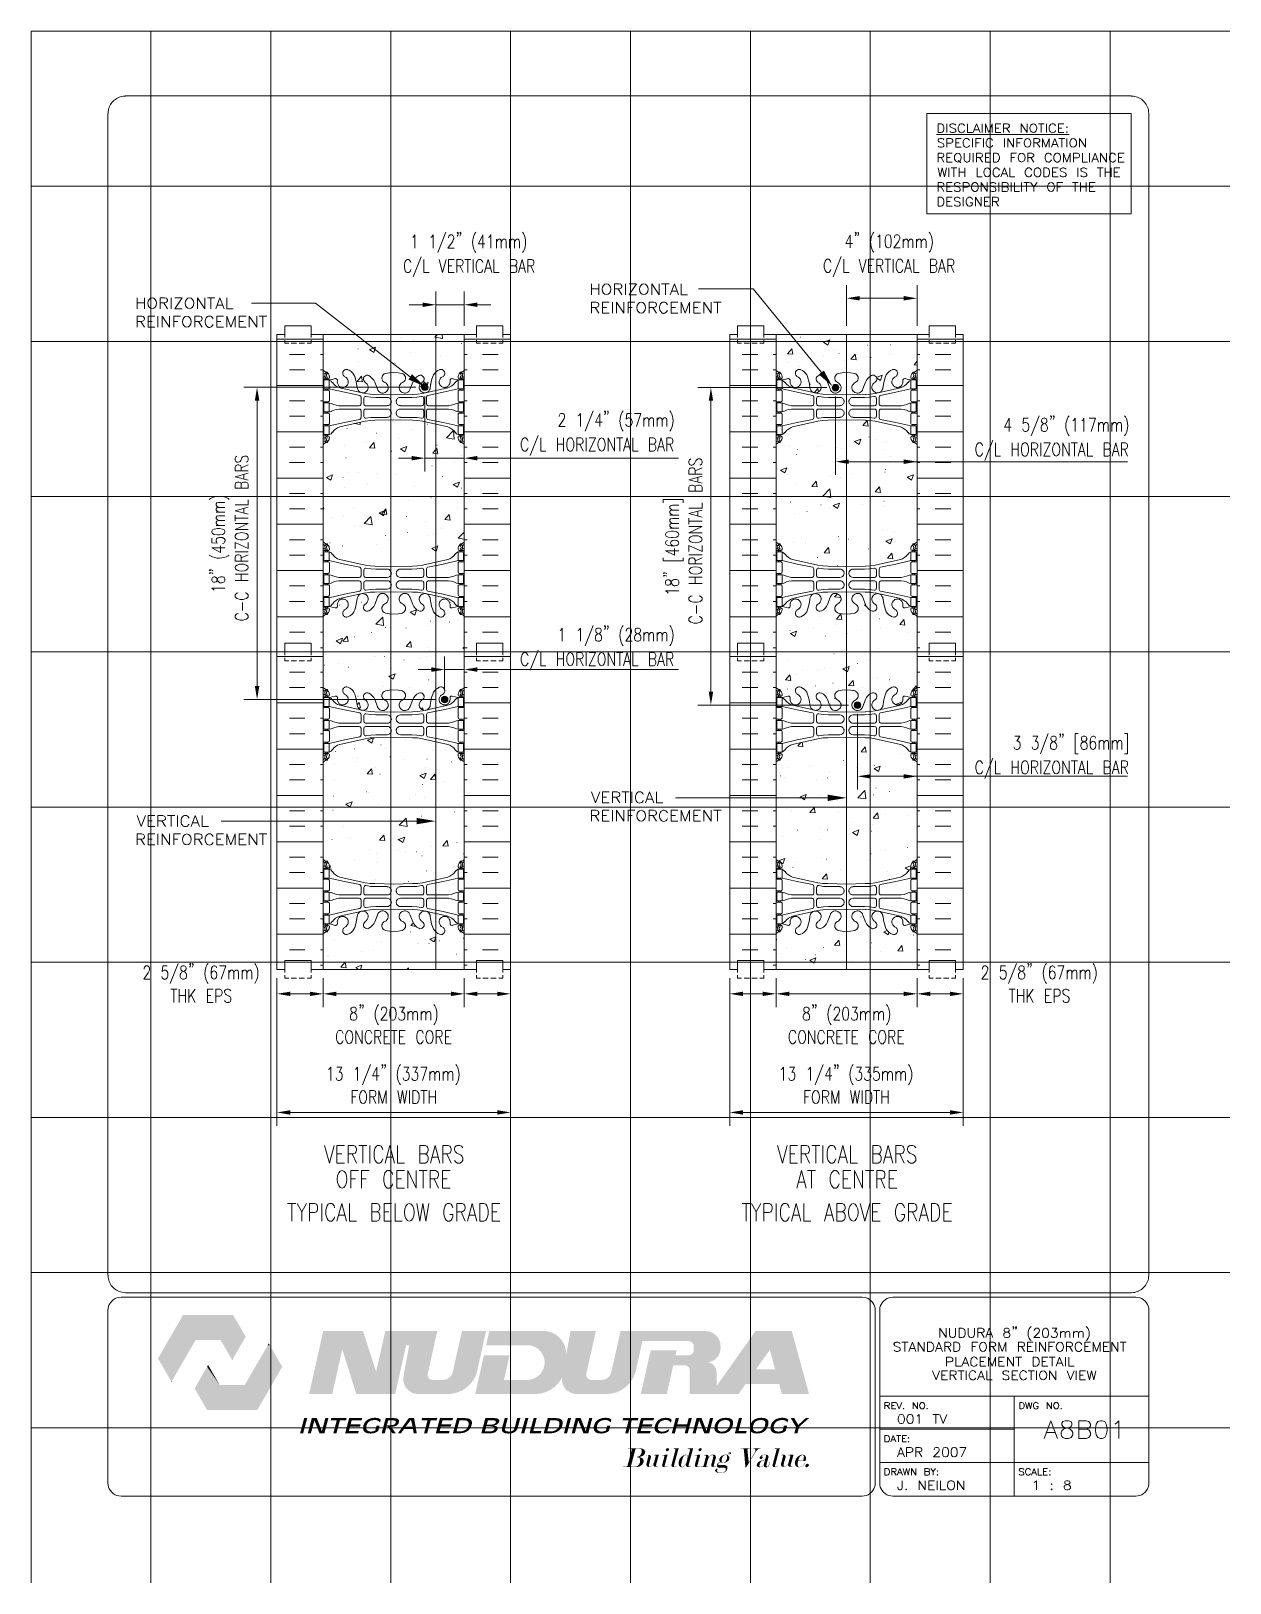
# Model space of a CAD drawing. Header units: millimetres. Extents: x 0 to 216, y 0 to 279.
import ezdxf

# ---------------------------------------------------------------- set-up
doc = ezdxf.new("R2010")
doc.units = ezdxf.units.MM
doc.layers.add('C00-00-00', color=7, linetype='Continuous')
doc.layers.add('C5A-5A-5A', color=7, linetype='Continuous', true_color=0x5a5a5a)
doc.layers.add('C65-65-65', color=7, linetype='Continuous', true_color=0x656565)

msp = doc.modelspace()

# ---------------------------------------------------------------- hatches: boundary and pattern name
at = {"layer": 'C00-00-00'}
h = msp.add_hatch(color=256, dxfattribs=at)
h.dxf.hatch_style = 2
h.paths.add_polyline_path([(70.506167, 230.526167), (70.506167, 229.721833), (72.876833, 230.124)])
h = msp.add_hatch(color=256, dxfattribs=at)
h.dxf.hatch_style = 2
h.paths.add_polyline_path([(80.391, 230.526167), (80.391, 229.721833), (78.020333, 230.124)])
h = msp.add_hatch(color=256, dxfattribs=at)
h.dxf.hatch_style = 2
h.paths.add_polyline_path([(149.225, 231.690333), (149.225, 230.886), (146.854333, 231.288167)])
h = msp.add_hatch(color=256, dxfattribs=at)
h.dxf.hatch_style = 2
h.paths.add_polyline_path([(157.1625, 231.690333), (157.1625, 230.886), (159.554333, 231.288167)])
h = msp.add_hatch(color=256, dxfattribs=at)
h.dxf.hatch_style = 2
h.paths.add_polyline_path([(144.293167, 215.4555), (141.859, 217.572167), (142.769167, 218.270667)])
h = msp.add_hatch(color=256, dxfattribs=at)
h.dxf.hatch_style = 2
h.paths.add_polyline_path([(40.301333, 212.873167), (41.105667, 212.873167), (40.7035, 215.265)])
h = msp.add_hatch(color=256, dxfattribs=at)
h.dxf.hatch_style = 2
h.paths.add_polyline_path([(70.908333, 215.413167), (67.987333, 216.662), (68.601167, 217.6145)])
h = msp.add_hatch(color=256, dxfattribs=at)
h.dxf.hatch_style = 2
h.paths.add_polyline_path([(70.336833, 215.476667), (71.479833, 215.370833), (70.315667, 215.370833)])
h = msp.add_hatch(color=256, dxfattribs=at)
h.dxf.hatch_style = 2
h.paths.add_polyline_path([(70.315667, 215.370833), (71.501, 215.265), (70.315667, 215.265)])
h = msp.add_hatch(color=256, dxfattribs=at)
h.dxf.hatch_style = 2
h.paths.add_polyline_path([(70.315667, 215.370833), (71.479833, 215.370833), (71.501, 215.265)])
h = msp.add_hatch(color=256, dxfattribs=at)
h.dxf.hatch_style = 2
h.paths.add_polyline_path([(70.315667, 215.265), (71.479833, 215.138), (70.315667, 215.138)])
h = msp.add_hatch(color=256, dxfattribs=at)
h.dxf.hatch_style = 2
h.paths.add_polyline_path([(70.315667, 215.265), (71.501, 215.265), (71.479833, 215.138)])
h = msp.add_hatch(color=256, dxfattribs=at)
h.dxf.hatch_style = 2
h.paths.add_polyline_path([(70.315667, 215.138), (71.458667, 215.032167), (70.336833, 215.032167)])
h = msp.add_hatch(color=256, dxfattribs=at)
h.dxf.hatch_style = 2
h.paths.add_polyline_path([(70.315667, 215.138), (71.479833, 215.138), (71.458667, 215.032167)])
h = msp.add_hatch(color=256, dxfattribs=at)
h.dxf.hatch_style = 2
h.paths.add_polyline_path([(70.400333, 215.561333), (71.458667, 215.476667), (70.336833, 215.476667)])
h = msp.add_hatch(color=256, dxfattribs=at)
h.dxf.hatch_style = 2
h.paths.add_polyline_path([(70.336833, 215.476667), (71.458667, 215.476667), (71.479833, 215.370833)])
h = msp.add_hatch(color=256, dxfattribs=at)
h.dxf.hatch_style = 2
h.paths.add_polyline_path([(70.463833, 215.667167), (71.416333, 215.561333), (70.400333, 215.561333)])
h = msp.add_hatch(color=256, dxfattribs=at)
h.dxf.hatch_style = 2
h.paths.add_polyline_path([(70.400333, 215.561333), (71.416333, 215.561333), (71.458667, 215.476667)])
h = msp.add_hatch(color=256, dxfattribs=at)
h.dxf.hatch_style = 2
h.paths.add_polyline_path([(70.5485, 215.730667), (71.331667, 215.667167), (70.463833, 215.667167)])
h = msp.add_hatch(color=256, dxfattribs=at)
h.dxf.hatch_style = 2
h.paths.add_polyline_path([(70.463833, 215.667167), (71.331667, 215.667167), (71.416333, 215.561333)])
h = msp.add_hatch(color=256, dxfattribs=at)
h.dxf.hatch_style = 2
h.paths.add_polyline_path([(70.633167, 215.794167), (71.268167, 215.730667), (70.5485, 215.730667)])
h = msp.add_hatch(color=256, dxfattribs=at)
h.dxf.hatch_style = 2
h.paths.add_polyline_path([(70.5485, 215.730667), (71.268167, 215.730667), (71.331667, 215.667167)])
h = msp.add_hatch(color=256, dxfattribs=at)
h.dxf.hatch_style = 2
h.paths.add_polyline_path([(70.739, 215.8365), (71.162333, 215.794167), (70.633167, 215.794167)])
h = msp.add_hatch(color=256, dxfattribs=at)
h.dxf.hatch_style = 2
h.paths.add_polyline_path([(70.633167, 215.794167), (71.162333, 215.794167), (71.268167, 215.730667)])
h = msp.add_hatch(color=256, dxfattribs=at)
h.dxf.hatch_style = 2
h.paths.add_polyline_path([(70.844833, 215.857667), (71.0565, 215.8365), (70.739, 215.8365)])
h = msp.add_hatch(color=256, dxfattribs=at)
h.dxf.hatch_style = 2
h.paths.add_polyline_path([(70.739, 215.8365), (71.0565, 215.8365), (71.162333, 215.794167)])
h = msp.add_hatch(color=256, dxfattribs=at)
h.dxf.hatch_style = 2
h.paths.add_polyline_path([(70.844833, 215.857667), (70.950667, 215.857667), (71.0565, 215.8365)])
h = msp.add_hatch(color=256, dxfattribs=at)
h.dxf.hatch_style = 2
h.paths.add_polyline_path([(122.047, 212.830833), (122.830167, 212.830833), (122.428, 215.2015)])
h = msp.add_hatch(color=256, dxfattribs=at)
h.dxf.hatch_style = 2
h.paths.add_polyline_path([(144.314333, 215.413167), (145.457333, 215.307333), (144.272, 215.307333)])
h = msp.add_hatch(color=256, dxfattribs=at)
h.dxf.hatch_style = 2
h.paths.add_polyline_path([(144.272, 215.307333), (145.457333, 215.2015), (144.272, 215.2015)])
h = msp.add_hatch(color=256, dxfattribs=at)
h.dxf.hatch_style = 2
h.paths.add_polyline_path([(144.272, 215.307333), (145.457333, 215.307333), (145.457333, 215.2015)])
h = msp.add_hatch(color=256, dxfattribs=at)
h.dxf.hatch_style = 2
h.paths.add_polyline_path([(144.272, 215.2015), (145.457333, 215.095667), (144.272, 215.095667)])
h = msp.add_hatch(color=256, dxfattribs=at)
h.dxf.hatch_style = 2
h.paths.add_polyline_path([(144.272, 215.2015), (145.457333, 215.2015), (145.457333, 215.095667)])
h = msp.add_hatch(color=256, dxfattribs=at)
h.dxf.hatch_style = 2
h.paths.add_polyline_path([(144.356667, 215.519), (145.415, 215.413167), (144.314333, 215.413167)])
h = msp.add_hatch(color=256, dxfattribs=at)
h.dxf.hatch_style = 2
h.paths.add_polyline_path([(144.314333, 215.413167), (145.415, 215.413167), (145.457333, 215.307333)])
h = msp.add_hatch(color=256, dxfattribs=at)
h.dxf.hatch_style = 2
h.paths.add_polyline_path([(144.420167, 215.603667), (145.372667, 215.519), (144.356667, 215.519)])
h = msp.add_hatch(color=256, dxfattribs=at)
h.dxf.hatch_style = 2
h.paths.add_polyline_path([(144.356667, 215.519), (145.372667, 215.519), (145.415, 215.413167)])
h = msp.add_hatch(color=256, dxfattribs=at)
h.dxf.hatch_style = 2
h.paths.add_polyline_path([(144.504833, 215.688333), (145.309167, 215.603667), (144.420167, 215.603667)])
h = msp.add_hatch(color=256, dxfattribs=at)
h.dxf.hatch_style = 2
h.paths.add_polyline_path([(144.420167, 215.603667), (145.309167, 215.603667), (145.372667, 215.519)])
h = msp.add_hatch(color=256, dxfattribs=at)
h.dxf.hatch_style = 2
h.paths.add_polyline_path([(144.5895, 215.730667), (145.2245, 215.688333), (144.504833, 215.688333)])
h = msp.add_hatch(color=256, dxfattribs=at)
h.dxf.hatch_style = 2
h.paths.add_polyline_path([(144.504833, 215.688333), (145.2245, 215.688333), (145.309167, 215.603667)])
h = msp.add_hatch(color=256, dxfattribs=at)
h.dxf.hatch_style = 2
h.paths.add_polyline_path([(144.695333, 215.773), (145.139833, 215.730667), (144.5895, 215.730667)])
h = msp.add_hatch(color=256, dxfattribs=at)
h.dxf.hatch_style = 2
h.paths.add_polyline_path([(144.5895, 215.730667), (145.139833, 215.730667), (145.2245, 215.688333)])
h = msp.add_hatch(color=256, dxfattribs=at)
h.dxf.hatch_style = 2
h.paths.add_polyline_path([(144.801167, 215.794167), (145.034, 215.773), (144.695333, 215.773)])
h = msp.add_hatch(color=256, dxfattribs=at)
h.dxf.hatch_style = 2
h.paths.add_polyline_path([(144.695333, 215.773), (145.034, 215.773), (145.139833, 215.730667)])
h = msp.add_hatch(color=256, dxfattribs=at)
h.dxf.hatch_style = 2
h.paths.add_polyline_path([(144.801167, 215.794167), (144.928167, 215.794167), (145.034, 215.773)])
h = msp.add_hatch(color=256, dxfattribs=at)
h.dxf.hatch_style = 2
h.paths.add_polyline_path([(70.336833, 215.032167), (71.416333, 214.9475), (70.400333, 214.9475)])
h = msp.add_hatch(color=256, dxfattribs=at)
h.dxf.hatch_style = 2
h.paths.add_polyline_path([(70.336833, 215.032167), (71.458667, 215.032167), (71.416333, 214.9475)])
h = msp.add_hatch(color=256, dxfattribs=at)
h.dxf.hatch_style = 2
h.paths.add_polyline_path([(70.400333, 214.9475), (71.331667, 214.862833), (70.463833, 214.862833)])
h = msp.add_hatch(color=256, dxfattribs=at)
h.dxf.hatch_style = 2
h.paths.add_polyline_path([(70.400333, 214.9475), (71.416333, 214.9475), (71.331667, 214.862833)])
h = msp.add_hatch(color=256, dxfattribs=at)
h.dxf.hatch_style = 2
h.paths.add_polyline_path([(70.463833, 214.862833), (71.268167, 214.778167), (70.5485, 214.778167)])
h = msp.add_hatch(color=256, dxfattribs=at)
h.dxf.hatch_style = 2
h.paths.add_polyline_path([(70.463833, 214.862833), (71.331667, 214.862833), (71.268167, 214.778167)])
h = msp.add_hatch(color=256, dxfattribs=at)
h.dxf.hatch_style = 2
h.paths.add_polyline_path([(70.5485, 214.778167), (71.162333, 214.714667), (70.633167, 214.714667)])
h = msp.add_hatch(color=256, dxfattribs=at)
h.dxf.hatch_style = 2
h.paths.add_polyline_path([(70.5485, 214.778167), (71.268167, 214.778167), (71.162333, 214.714667)])
h = msp.add_hatch(color=256, dxfattribs=at)
h.dxf.hatch_style = 2
h.paths.add_polyline_path([(70.633167, 214.714667), (71.0565, 214.6935), (70.739, 214.6935)])
h = msp.add_hatch(color=256, dxfattribs=at)
h.dxf.hatch_style = 2
h.paths.add_polyline_path([(70.633167, 214.714667), (71.162333, 214.714667), (71.0565, 214.6935)])
h = msp.add_hatch(color=256, dxfattribs=at)
h.dxf.hatch_style = 2
h.paths.add_polyline_path([(70.739, 214.6935), (70.950667, 214.672333), (70.844833, 214.672333)])
h = msp.add_hatch(color=256, dxfattribs=at)
h.dxf.hatch_style = 2
h.paths.add_polyline_path([(70.739, 214.6935), (71.0565, 214.6935), (70.950667, 214.672333)])
h = msp.add_hatch(color=256, dxfattribs=at)
h.dxf.hatch_style = 2
h.paths.add_polyline_path([(144.272, 215.095667), (145.415, 214.989833), (144.314333, 214.989833)])
h = msp.add_hatch(color=256, dxfattribs=at)
h.dxf.hatch_style = 2
h.paths.add_polyline_path([(144.272, 215.095667), (145.457333, 215.095667), (145.415, 214.989833)])
h = msp.add_hatch(color=256, dxfattribs=at)
h.dxf.hatch_style = 2
h.paths.add_polyline_path([(144.314333, 214.989833), (145.372667, 214.884), (144.356667, 214.884)])
h = msp.add_hatch(color=256, dxfattribs=at)
h.dxf.hatch_style = 2
h.paths.add_polyline_path([(144.314333, 214.989833), (145.415, 214.989833), (145.372667, 214.884)])
h = msp.add_hatch(color=256, dxfattribs=at)
h.dxf.hatch_style = 2
h.paths.add_polyline_path([(144.356667, 214.884), (145.309167, 214.799333), (144.420167, 214.799333)])
h = msp.add_hatch(color=256, dxfattribs=at)
h.dxf.hatch_style = 2
h.paths.add_polyline_path([(144.356667, 214.884), (145.372667, 214.884), (145.309167, 214.799333)])
h = msp.add_hatch(color=256, dxfattribs=at)
h.dxf.hatch_style = 2
h.paths.add_polyline_path([(144.420167, 214.799333), (145.2245, 214.735833), (144.504833, 214.735833)])
h = msp.add_hatch(color=256, dxfattribs=at)
h.dxf.hatch_style = 2
h.paths.add_polyline_path([(144.420167, 214.799333), (145.309167, 214.799333), (145.2245, 214.735833)])
h = msp.add_hatch(color=256, dxfattribs=at)
h.dxf.hatch_style = 2
h.paths.add_polyline_path([(144.504833, 214.735833), (145.139833, 214.672333), (144.5895, 214.672333)])
h = msp.add_hatch(color=256, dxfattribs=at)
h.dxf.hatch_style = 2
h.paths.add_polyline_path([(144.504833, 214.735833), (145.2245, 214.735833), (145.139833, 214.672333)])
h = msp.add_hatch(color=256, dxfattribs=at)
h.dxf.hatch_style = 2
h.paths.add_polyline_path([(144.5895, 214.672333), (145.034, 214.63), (144.695333, 214.63)])
h = msp.add_hatch(color=256, dxfattribs=at)
h.dxf.hatch_style = 2
h.paths.add_polyline_path([(144.5895, 214.672333), (145.139833, 214.672333), (145.034, 214.63)])
h = msp.add_hatch(color=256, dxfattribs=at)
h.dxf.hatch_style = 2
h.paths.add_polyline_path([(144.695333, 214.63), (144.928167, 214.608833), (144.801167, 214.608833)])
h = msp.add_hatch(color=256, dxfattribs=at)
h.dxf.hatch_style = 2
h.paths.add_polyline_path([(144.695333, 214.63), (145.034, 214.63), (144.928167, 214.608833)])
h = msp.add_hatch(color=256, dxfattribs=at)
h.dxf.hatch_style = 2
h.paths.add_polyline_path([(68.5165, 202.903667), (68.5165, 202.099333), (70.908333, 202.5015)])
h = msp.add_hatch(color=256, dxfattribs=at)
h.dxf.hatch_style = 2
h.paths.add_polyline_path([(80.391, 202.903667), (80.391, 202.099333), (78.020333, 202.5015)])
h = msp.add_hatch(color=256, dxfattribs=at)
h.dxf.hatch_style = 2
h.paths.add_polyline_path([(147.2565, 202.268667), (147.2565, 201.464333), (144.864667, 201.8665)])
h = msp.add_hatch(color=256, dxfattribs=at)
h.dxf.hatch_style = 2
h.paths.add_polyline_path([(157.1625, 202.268667), (157.1625, 201.464333), (159.554333, 201.8665)])
h = msp.add_hatch(color=256, dxfattribs=at)
h.dxf.hatch_style = 2
h.paths.add_polyline_path([(72.114833, 164.846), (72.114833, 164.041667), (74.4855, 164.443833)])
h = msp.add_hatch(color=256, dxfattribs=at)
h.dxf.hatch_style = 2
h.paths.add_polyline_path([(80.391, 164.846), (80.391, 164.041667), (78.020333, 164.443833)])
h = msp.add_hatch(color=256, dxfattribs=at)
h.dxf.hatch_style = 2
h.paths.add_polyline_path([(40.301333, 161.459333), (41.105667, 161.459333), (40.7035, 159.0675)])
h = msp.add_hatch(color=256, dxfattribs=at)
h.dxf.hatch_style = 2
h.paths.add_polyline_path([(73.935167, 159.300333), (75.078167, 159.1945), (73.914, 159.1945)])
h = msp.add_hatch(color=256, dxfattribs=at)
h.dxf.hatch_style = 2
h.paths.add_polyline_path([(73.9775, 159.385), (75.057, 159.300333), (73.935167, 159.300333)])
h = msp.add_hatch(color=256, dxfattribs=at)
h.dxf.hatch_style = 2
h.paths.add_polyline_path([(73.935167, 159.300333), (75.057, 159.300333), (75.078167, 159.1945)])
h = msp.add_hatch(color=256, dxfattribs=at)
h.dxf.hatch_style = 2
h.paths.add_polyline_path([(74.062167, 159.469667), (74.9935, 159.385), (73.9775, 159.385)])
h = msp.add_hatch(color=256, dxfattribs=at)
h.dxf.hatch_style = 2
h.paths.add_polyline_path([(73.9775, 159.385), (74.9935, 159.385), (75.057, 159.300333)])
h = msp.add_hatch(color=256, dxfattribs=at)
h.dxf.hatch_style = 2
h.paths.add_polyline_path([(74.125667, 159.554333), (74.93, 159.469667), (74.062167, 159.469667)])
h = msp.add_hatch(color=256, dxfattribs=at)
h.dxf.hatch_style = 2
h.paths.add_polyline_path([(74.062167, 159.469667), (74.93, 159.469667), (74.9935, 159.385)])
h = msp.add_hatch(color=256, dxfattribs=at)
h.dxf.hatch_style = 2
h.paths.add_polyline_path([(74.2315, 159.617833), (74.845333, 159.554333), (74.125667, 159.554333)])
h = msp.add_hatch(color=256, dxfattribs=at)
h.dxf.hatch_style = 2
h.paths.add_polyline_path([(74.125667, 159.554333), (74.845333, 159.554333), (74.93, 159.469667)])
h = msp.add_hatch(color=256, dxfattribs=at)
h.dxf.hatch_style = 2
h.paths.add_polyline_path([(74.337333, 159.639), (74.760667, 159.617833), (74.2315, 159.617833)])
h = msp.add_hatch(color=256, dxfattribs=at)
h.dxf.hatch_style = 2
h.paths.add_polyline_path([(74.2315, 159.617833), (74.760667, 159.617833), (74.845333, 159.554333)])
h = msp.add_hatch(color=256, dxfattribs=at)
h.dxf.hatch_style = 2
h.paths.add_polyline_path([(74.443167, 159.660167), (74.654833, 159.639), (74.337333, 159.639)])
h = msp.add_hatch(color=256, dxfattribs=at)
h.dxf.hatch_style = 2
h.paths.add_polyline_path([(74.337333, 159.639), (74.654833, 159.639), (74.760667, 159.617833)])
h = msp.add_hatch(color=256, dxfattribs=at)
h.dxf.hatch_style = 2
h.paths.add_polyline_path([(74.443167, 159.660167), (74.549, 159.660167), (74.654833, 159.639)])
h = msp.add_hatch(color=256, dxfattribs=at)
h.dxf.hatch_style = 2
h.paths.add_polyline_path([(122.047, 160.443333), (122.830167, 160.443333), (122.428, 158.0515)])
h = msp.add_hatch(color=256, dxfattribs=at)
h.dxf.hatch_style = 2
h.paths.add_polyline_path([(73.914, 159.1945), (75.078167, 159.0675), (73.892833, 159.0675)])
h = msp.add_hatch(color=256, dxfattribs=at)
h.dxf.hatch_style = 2
h.paths.add_polyline_path([(73.892833, 159.0675), (75.078167, 158.961667), (73.914, 158.961667)])
h = msp.add_hatch(color=256, dxfattribs=at)
h.dxf.hatch_style = 2
h.paths.add_polyline_path([(73.892833, 159.0675), (75.078167, 159.0675), (75.078167, 158.961667)])
h = msp.add_hatch(color=256, dxfattribs=at)
h.dxf.hatch_style = 2
h.paths.add_polyline_path([(73.914, 159.1945), (75.078167, 159.1945), (75.078167, 159.0675)])
h = msp.add_hatch(color=256, dxfattribs=at)
h.dxf.hatch_style = 2
h.paths.add_polyline_path([(73.914, 158.961667), (75.057, 158.855833), (73.935167, 158.855833)])
h = msp.add_hatch(color=256, dxfattribs=at)
h.dxf.hatch_style = 2
h.paths.add_polyline_path([(73.914, 158.961667), (75.078167, 158.961667), (75.057, 158.855833)])
h = msp.add_hatch(color=256, dxfattribs=at)
h.dxf.hatch_style = 2
h.paths.add_polyline_path([(73.935167, 158.855833), (74.9935, 158.771167), (73.9775, 158.771167)])
h = msp.add_hatch(color=256, dxfattribs=at)
h.dxf.hatch_style = 2
h.paths.add_polyline_path([(73.935167, 158.855833), (75.057, 158.855833), (74.9935, 158.771167)])
h = msp.add_hatch(color=256, dxfattribs=at)
h.dxf.hatch_style = 2
h.paths.add_polyline_path([(73.9775, 158.771167), (74.93, 158.665333), (74.062167, 158.665333)])
h = msp.add_hatch(color=256, dxfattribs=at)
h.dxf.hatch_style = 2
h.paths.add_polyline_path([(73.9775, 158.771167), (74.9935, 158.771167), (74.93, 158.665333)])
h = msp.add_hatch(color=256, dxfattribs=at)
h.dxf.hatch_style = 2
h.paths.add_polyline_path([(74.062167, 158.665333), (74.845333, 158.601833), (74.125667, 158.601833)])
h = msp.add_hatch(color=256, dxfattribs=at)
h.dxf.hatch_style = 2
h.paths.add_polyline_path([(74.062167, 158.665333), (74.93, 158.665333), (74.845333, 158.601833)])
h = msp.add_hatch(color=256, dxfattribs=at)
h.dxf.hatch_style = 2
h.paths.add_polyline_path([(74.125667, 158.601833), (74.760667, 158.538333), (74.2315, 158.538333)])
h = msp.add_hatch(color=256, dxfattribs=at)
h.dxf.hatch_style = 2
h.paths.add_polyline_path([(74.125667, 158.601833), (74.845333, 158.601833), (74.760667, 158.538333)])
h = msp.add_hatch(color=256, dxfattribs=at)
h.dxf.hatch_style = 2
h.paths.add_polyline_path([(74.2315, 158.538333), (74.654833, 158.496), (74.337333, 158.496)])
h = msp.add_hatch(color=256, dxfattribs=at)
h.dxf.hatch_style = 2
h.paths.add_polyline_path([(74.2315, 158.538333), (74.760667, 158.538333), (74.654833, 158.496)])
h = msp.add_hatch(color=256, dxfattribs=at)
h.dxf.hatch_style = 2
h.paths.add_polyline_path([(74.337333, 158.496), (74.549, 158.474833), (74.443167, 158.474833)])
h = msp.add_hatch(color=256, dxfattribs=at)
h.dxf.hatch_style = 2
h.paths.add_polyline_path([(74.337333, 158.496), (74.654833, 158.496), (74.549, 158.474833)])
h = msp.add_hatch(color=256, dxfattribs=at)
h.dxf.hatch_style = 2
h.paths.add_polyline_path([(148.251333, 158.157333), (149.4155, 158.0515), (148.230167, 158.0515)])
h = msp.add_hatch(color=256, dxfattribs=at)
h.dxf.hatch_style = 2
h.paths.add_polyline_path([(148.230167, 158.0515), (149.4155, 157.945667), (148.251333, 157.945667)])
h = msp.add_hatch(color=256, dxfattribs=at)
h.dxf.hatch_style = 2
h.paths.add_polyline_path([(148.230167, 158.0515), (149.4155, 158.0515), (149.4155, 157.945667)])
h = msp.add_hatch(color=256, dxfattribs=at)
h.dxf.hatch_style = 2
h.paths.add_polyline_path([(148.2725, 158.263167), (149.4155, 158.157333), (148.251333, 158.157333)])
h = msp.add_hatch(color=256, dxfattribs=at)
h.dxf.hatch_style = 2
h.paths.add_polyline_path([(148.251333, 158.157333), (149.4155, 158.157333), (149.4155, 158.0515)])
h = msp.add_hatch(color=256, dxfattribs=at)
h.dxf.hatch_style = 2
h.paths.add_polyline_path([(148.251333, 157.945667), (149.373167, 157.839833), (148.2725, 157.839833)])
h = msp.add_hatch(color=256, dxfattribs=at)
h.dxf.hatch_style = 2
h.paths.add_polyline_path([(148.251333, 157.945667), (149.4155, 157.945667), (149.373167, 157.839833)])
h = msp.add_hatch(color=256, dxfattribs=at)
h.dxf.hatch_style = 2
h.paths.add_polyline_path([(148.314833, 158.369), (149.373167, 158.263167), (148.2725, 158.263167)])
h = msp.add_hatch(color=256, dxfattribs=at)
h.dxf.hatch_style = 2
h.paths.add_polyline_path([(148.2725, 158.263167), (149.373167, 158.263167), (149.4155, 158.157333)])
h = msp.add_hatch(color=256, dxfattribs=at)
h.dxf.hatch_style = 2
h.paths.add_polyline_path([(148.2725, 157.839833), (149.330833, 157.734), (148.314833, 157.734)])
h = msp.add_hatch(color=256, dxfattribs=at)
h.dxf.hatch_style = 2
h.paths.add_polyline_path([(148.2725, 157.839833), (149.373167, 157.839833), (149.330833, 157.734)])
h = msp.add_hatch(color=256, dxfattribs=at)
h.dxf.hatch_style = 2
h.paths.add_polyline_path([(148.378333, 158.453667), (149.330833, 158.369), (148.314833, 158.369)])
h = msp.add_hatch(color=256, dxfattribs=at)
h.dxf.hatch_style = 2
h.paths.add_polyline_path([(148.314833, 158.369), (149.330833, 158.369), (149.373167, 158.263167)])
h = msp.add_hatch(color=256, dxfattribs=at)
h.dxf.hatch_style = 2
h.paths.add_polyline_path([(148.314833, 157.734), (149.267333, 157.649333), (148.378333, 157.649333)])
h = msp.add_hatch(color=256, dxfattribs=at)
h.dxf.hatch_style = 2
h.paths.add_polyline_path([(148.314833, 157.734), (149.330833, 157.734), (149.267333, 157.649333)])
h = msp.add_hatch(color=256, dxfattribs=at)
h.dxf.hatch_style = 2
h.paths.add_polyline_path([(148.463, 158.517167), (149.267333, 158.453667), (148.378333, 158.453667)])
h = msp.add_hatch(color=256, dxfattribs=at)
h.dxf.hatch_style = 2
h.paths.add_polyline_path([(148.378333, 158.453667), (149.267333, 158.453667), (149.330833, 158.369)])
h = msp.add_hatch(color=256, dxfattribs=at)
h.dxf.hatch_style = 2
h.paths.add_polyline_path([(148.378333, 157.649333), (149.182667, 157.585833), (148.463, 157.585833)])
h = msp.add_hatch(color=256, dxfattribs=at)
h.dxf.hatch_style = 2
h.paths.add_polyline_path([(148.378333, 157.649333), (149.267333, 157.649333), (149.182667, 157.585833)])
h = msp.add_hatch(color=256, dxfattribs=at)
h.dxf.hatch_style = 2
h.paths.add_polyline_path([(148.568833, 158.580667), (149.182667, 158.517167), (148.463, 158.517167)])
h = msp.add_hatch(color=256, dxfattribs=at)
h.dxf.hatch_style = 2
h.paths.add_polyline_path([(148.463, 158.517167), (149.182667, 158.517167), (149.267333, 158.453667)])
h = msp.add_hatch(color=256, dxfattribs=at)
h.dxf.hatch_style = 2
h.paths.add_polyline_path([(148.463, 157.585833), (149.098, 157.522333), (148.568833, 157.522333)])
h = msp.add_hatch(color=256, dxfattribs=at)
h.dxf.hatch_style = 2
h.paths.add_polyline_path([(148.463, 157.585833), (149.182667, 157.585833), (149.098, 157.522333)])
h = msp.add_hatch(color=256, dxfattribs=at)
h.dxf.hatch_style = 2
h.paths.add_polyline_path([(148.6535, 158.623), (149.098, 158.580667), (148.568833, 158.580667)])
h = msp.add_hatch(color=256, dxfattribs=at)
h.dxf.hatch_style = 2
h.paths.add_polyline_path([(148.568833, 158.580667), (149.098, 158.580667), (149.182667, 158.517167)])
h = msp.add_hatch(color=256, dxfattribs=at)
h.dxf.hatch_style = 2
h.paths.add_polyline_path([(148.568833, 157.522333), (148.992167, 157.48), (148.6535, 157.48)])
h = msp.add_hatch(color=256, dxfattribs=at)
h.dxf.hatch_style = 2
h.paths.add_polyline_path([(148.568833, 157.522333), (149.098, 157.522333), (148.992167, 157.48)])
h = msp.add_hatch(color=256, dxfattribs=at)
h.dxf.hatch_style = 2
h.paths.add_polyline_path([(148.7805, 158.644167), (148.992167, 158.623), (148.6535, 158.623)])
h = msp.add_hatch(color=256, dxfattribs=at)
h.dxf.hatch_style = 2
h.paths.add_polyline_path([(148.6535, 158.623), (148.992167, 158.623), (149.098, 158.580667)])
h = msp.add_hatch(color=256, dxfattribs=at)
h.dxf.hatch_style = 2
h.paths.add_polyline_path([(148.6535, 157.48), (148.886333, 157.458833), (148.7805, 157.458833)])
h = msp.add_hatch(color=256, dxfattribs=at)
h.dxf.hatch_style = 2
h.paths.add_polyline_path([(148.6535, 157.48), (148.992167, 157.48), (148.886333, 157.458833)])
h = msp.add_hatch(color=256, dxfattribs=at)
h.dxf.hatch_style = 2
h.paths.add_polyline_path([(148.7805, 158.644167), (148.886333, 158.644167), (148.992167, 158.623)])
h = msp.add_hatch(color=256, dxfattribs=at)
h.dxf.hatch_style = 2
h.paths.add_polyline_path([(151.214667, 145.6055), (151.214667, 144.822333), (148.822833, 145.2245)])
h = msp.add_hatch(color=256, dxfattribs=at)
h.dxf.hatch_style = 2
h.paths.add_polyline_path([(157.1625, 145.6055), (157.1625, 144.822333), (159.554333, 145.2245)])
h = msp.add_hatch(color=256, dxfattribs=at)
h.dxf.hatch_style = 2
h.paths.add_polyline_path([(146.854333, 141.351), (143.425333, 140.7795), (143.425333, 141.9225)])
h = msp.add_hatch(color=256, dxfattribs=at)
h.dxf.hatch_style = 2
h.paths.add_polyline_path([(72.876833, 137.16), (69.447833, 136.5885), (69.447833, 137.7315)])
h = msp.add_hatch(color=256, dxfattribs=at)
h.dxf.hatch_style = 2
h.paths.add_polyline_path([(46.6725, 106.447167), (46.6725, 105.664), (44.280667, 106.066167)])
h = msp.add_hatch(color=256, dxfattribs=at)
h.dxf.hatch_style = 2
h.paths.add_polyline_path([(50.2285, 106.447167), (50.2285, 105.664), (52.620333, 106.066167)])
h = msp.add_hatch(color=256, dxfattribs=at)
h.dxf.hatch_style = 2
h.paths.add_polyline_path([(54.991, 106.447167), (54.991, 105.664), (52.620333, 106.066167)])
h = msp.add_hatch(color=256, dxfattribs=at)
h.dxf.hatch_style = 2
h.paths.add_polyline_path([(75.6285, 106.447167), (75.6285, 105.664), (78.020333, 106.066167)])
h = msp.add_hatch(color=256, dxfattribs=at)
h.dxf.hatch_style = 2
h.paths.add_polyline_path([(80.391, 106.447167), (80.391, 105.664), (78.020333, 106.066167)])
h = msp.add_hatch(color=256, dxfattribs=at)
h.dxf.hatch_style = 2
h.paths.add_polyline_path([(83.968167, 106.447167), (83.968167, 105.664), (86.36, 106.066167)])
h = msp.add_hatch(color=256, dxfattribs=at)
h.dxf.hatch_style = 2
h.paths.add_polyline_path([(128.185333, 106.447167), (128.185333, 105.664), (125.814667, 106.066167)])
h = msp.add_hatch(color=256, dxfattribs=at)
h.dxf.hatch_style = 2
h.paths.add_polyline_path([(131.7625, 106.447167), (131.7625, 105.664), (134.154333, 106.066167)])
h = msp.add_hatch(color=256, dxfattribs=at)
h.dxf.hatch_style = 2
h.paths.add_polyline_path([(136.525, 106.447167), (136.525, 105.664), (134.154333, 106.066167)])
h = msp.add_hatch(color=256, dxfattribs=at)
h.dxf.hatch_style = 2
h.paths.add_polyline_path([(157.1625, 106.447167), (157.1625, 105.664), (159.554333, 106.066167)])
h = msp.add_hatch(color=256, dxfattribs=at)
h.dxf.hatch_style = 2
h.paths.add_polyline_path([(161.925, 106.447167), (161.925, 105.664), (159.554333, 106.066167)])
h = msp.add_hatch(color=256, dxfattribs=at)
h.dxf.hatch_style = 2
h.paths.add_polyline_path([(165.502167, 106.447167), (165.502167, 105.664), (167.872833, 106.066167)])
h = msp.add_hatch(color=256, dxfattribs=at)
h.dxf.hatch_style = 2
h.paths.add_polyline_path([(46.6725, 85.111167), (46.6725, 84.306833), (44.280667, 84.709)])
h = msp.add_hatch(color=256, dxfattribs=at)
h.dxf.hatch_style = 2
h.paths.add_polyline_path([(83.968167, 85.111167), (83.968167, 84.306833), (86.36, 84.709)])
h = msp.add_hatch(color=256, dxfattribs=at)
h.dxf.hatch_style = 2
h.paths.add_polyline_path([(128.185333, 85.111167), (128.185333, 84.306833), (125.814667, 84.709)])
h = msp.add_hatch(color=256, dxfattribs=at)
h.dxf.hatch_style = 2
h.paths.add_polyline_path([(165.502167, 85.111167), (165.502167, 84.306833), (167.872833, 84.709)])
h = msp.add_hatch(color=256, dxfattribs=at)
h.dxf.hatch_style = 2
h.paths.add_polyline_path([(27.3685, 48.238833), (38.650333, 44.344167), (25.124833, 44.344167)])
h = msp.add_hatch(color=256, dxfattribs=at)
h.dxf.hatch_style = 2
h.paths.add_polyline_path([(27.3685, 48.238833), (36.3855, 48.238833), (38.650333, 44.344167)])
h = msp.add_hatch(color=256, dxfattribs=at)
h.dxf.hatch_style = 2
h.paths.add_polyline_path([(82.401833, 44.852167), (94.720833, 44.555833), (82.338333, 44.555833)])
h = msp.add_hatch(color=256, dxfattribs=at)
h.dxf.hatch_style = 2
h.paths.add_polyline_path([(82.444167, 45.085), (94.255167, 44.852167), (82.401833, 44.852167)])
h = msp.add_hatch(color=256, dxfattribs=at)
h.dxf.hatch_style = 2
h.paths.add_polyline_path([(82.401833, 44.852167), (94.255167, 44.852167), (94.720833, 44.555833)])
h = msp.add_hatch(color=256, dxfattribs=at)
h.dxf.hatch_style = 2
h.paths.add_polyline_path([(82.4865, 45.254333), (93.747167, 45.085), (82.444167, 45.085)])
h = msp.add_hatch(color=256, dxfattribs=at)
h.dxf.hatch_style = 2
h.paths.add_polyline_path([(82.444167, 45.085), (93.747167, 45.085), (94.255167, 44.852167)])
h = msp.add_hatch(color=256, dxfattribs=at)
h.dxf.hatch_style = 2
h.paths.add_polyline_path([(82.507667, 45.339), (93.218, 45.254333), (82.4865, 45.254333)])
h = msp.add_hatch(color=256, dxfattribs=at)
h.dxf.hatch_style = 2
h.paths.add_polyline_path([(82.4865, 45.254333), (93.218, 45.254333), (93.747167, 45.085)])
h = msp.add_hatch(color=256, dxfattribs=at)
h.dxf.hatch_style = 2
h.paths.add_polyline_path([(82.507667, 45.339), (92.667667, 45.339), (93.218, 45.254333)])
h = msp.add_hatch(color=256, dxfattribs=at)
h.dxf.hatch_style = 2
h.paths.add_polyline_path([(97.155, 45.339), (100.795667, 41.2115), (96.371833, 41.2115)])
h = msp.add_hatch(color=256, dxfattribs=at)
h.dxf.hatch_style = 2
h.paths.add_polyline_path([(97.155, 45.339), (101.705833, 45.339), (100.795667, 41.2115)])
h = msp.add_hatch(color=256, dxfattribs=at)
h.dxf.hatch_style = 2
h.paths.add_polyline_path([(106.002667, 44.704), (123.528667, 44.365333), (105.939167, 44.365333)])
h = msp.add_hatch(color=256, dxfattribs=at)
h.dxf.hatch_style = 2
h.paths.add_polyline_path([(106.066167, 44.979167), (123.19, 44.704), (106.002667, 44.704)])
h = msp.add_hatch(color=256, dxfattribs=at)
h.dxf.hatch_style = 2
h.paths.add_polyline_path([(106.002667, 44.704), (123.19, 44.704), (123.528667, 44.365333)])
h = msp.add_hatch(color=256, dxfattribs=at)
h.dxf.hatch_style = 2
h.paths.add_polyline_path([(106.1085, 45.169667), (122.809, 44.979167), (106.066167, 44.979167)])
h = msp.add_hatch(color=256, dxfattribs=at)
h.dxf.hatch_style = 2
h.paths.add_polyline_path([(106.066167, 44.979167), (122.809, 44.979167), (123.19, 44.704)])
h = msp.add_hatch(color=256, dxfattribs=at)
h.dxf.hatch_style = 2
h.paths.add_polyline_path([(106.150833, 45.296667), (122.385667, 45.169667), (106.1085, 45.169667)])
h = msp.add_hatch(color=256, dxfattribs=at)
h.dxf.hatch_style = 2
h.paths.add_polyline_path([(106.1085, 45.169667), (122.385667, 45.169667), (122.809, 44.979167)])
h = msp.add_hatch(color=256, dxfattribs=at)
h.dxf.hatch_style = 2
h.paths.add_polyline_path([(106.150833, 45.339), (121.941167, 45.296667), (106.150833, 45.296667)])
h = msp.add_hatch(color=256, dxfattribs=at)
h.dxf.hatch_style = 2
h.paths.add_polyline_path([(106.150833, 45.339), (121.454333, 45.339), (121.941167, 45.296667)])
h = msp.add_hatch(color=256, dxfattribs=at)
h.dxf.hatch_style = 2
h.paths.add_polyline_path([(106.150833, 45.296667), (121.941167, 45.296667), (122.385667, 45.169667)])
h = msp.add_hatch(color=256, dxfattribs=at)
h.dxf.hatch_style = 2
h.paths.add_polyline_path([(130.450167, 45.339), (137.922, 41.952333), (128.058333, 41.952333)])
h = msp.add_hatch(color=256, dxfattribs=at)
h.dxf.hatch_style = 2
h.paths.add_polyline_path([(130.450167, 45.339), (137.011833, 45.339), (137.922, 41.952333)])
h = msp.add_hatch(color=256, dxfattribs=at)
h.dxf.hatch_style = 2
h.paths.add_polyline_path([(24.765, 43.730333), (27.728333, 40.428333), (22.86, 40.428333)])
h = msp.add_hatch(color=256, dxfattribs=at)
h.dxf.hatch_style = 2
h.paths.add_polyline_path([(25.124833, 44.344167), (38.2905, 43.730333), (24.765, 43.730333)])
h = msp.add_hatch(color=256, dxfattribs=at)
h.dxf.hatch_style = 2
h.paths.add_polyline_path([(24.765, 43.730333), (29.633333, 43.730333), (27.728333, 40.428333)])
h = msp.add_hatch(color=256, dxfattribs=at)
h.dxf.hatch_style = 2
h.paths.add_polyline_path([(25.124833, 44.344167), (38.650333, 44.344167), (38.2905, 43.730333)])
h = msp.add_hatch(color=256, dxfattribs=at)
h.dxf.hatch_style = 2
h.paths.add_polyline_path([(34.141833, 43.730333), (36.2585, 40.174333), (36.195, 40.174333)])
h = msp.add_hatch(color=256, dxfattribs=at)
h.dxf.hatch_style = 2
h.paths.add_polyline_path([(34.141833, 43.730333), (38.2905, 43.730333), (36.2585, 40.174333)])
h = msp.add_hatch(color=256, dxfattribs=at)
h.dxf.hatch_style = 2
h.paths.add_polyline_path([(82.063167, 43.307), (96.0755, 42.799), (81.957333, 42.799)])
h = msp.add_hatch(color=256, dxfattribs=at)
h.dxf.hatch_style = 2
h.paths.add_polyline_path([(81.957333, 42.799), (96.0755, 42.799)])
h = msp.add_hatch(color=256, dxfattribs=at)
h.dxf.hatch_style = 2
h.paths.add_polyline_path([(81.957333, 42.799), (96.0755, 42.799)])
h = msp.add_hatch(color=256, dxfattribs=at)
h.dxf.hatch_style = 2
h.paths.add_polyline_path([(82.169, 43.772667), (95.8215, 43.307), (82.063167, 43.307)])
h = msp.add_hatch(color=256, dxfattribs=at)
h.dxf.hatch_style = 2
h.paths.add_polyline_path([(82.063167, 43.307), (95.8215, 43.307), (96.0755, 42.799)])
h = msp.add_hatch(color=256, dxfattribs=at)
h.dxf.hatch_style = 2
h.paths.add_polyline_path([(82.253667, 44.174833), (95.504, 43.772667), (82.169, 43.772667)])
h = msp.add_hatch(color=256, dxfattribs=at)
h.dxf.hatch_style = 2
h.paths.add_polyline_path([(82.169, 43.772667), (95.504, 43.772667), (95.8215, 43.307)])
h = msp.add_hatch(color=256, dxfattribs=at)
h.dxf.hatch_style = 2
h.paths.add_polyline_path([(82.338333, 44.555833), (95.144167, 44.174833), (82.253667, 44.174833)])
h = msp.add_hatch(color=256, dxfattribs=at)
h.dxf.hatch_style = 2
h.paths.add_polyline_path([(82.253667, 44.174833), (95.144167, 44.174833), (95.504, 43.772667)])
h = msp.add_hatch(color=256, dxfattribs=at)
h.dxf.hatch_style = 2
h.paths.add_polyline_path([(82.338333, 44.555833), (94.720833, 44.555833), (95.144167, 44.174833)])
h = msp.add_hatch(color=256, dxfattribs=at)
h.dxf.hatch_style = 2
h.paths.add_polyline_path([(89.577333, 42.799), (96.096667, 42.7355), (90.064167, 42.7355)])
h = msp.add_hatch(color=256, dxfattribs=at)
h.dxf.hatch_style = 2
h.paths.add_polyline_path([(89.577333, 42.799), (96.0755, 42.799), (96.096667, 42.7355)])
h = msp.add_hatch(color=256, dxfattribs=at)
h.dxf.hatch_style = 2
h.paths.add_polyline_path([(90.064167, 42.7355), (96.139, 42.587333), (90.529833, 42.587333)])
h = msp.add_hatch(color=256, dxfattribs=at)
h.dxf.hatch_style = 2
h.paths.add_polyline_path([(90.064167, 42.7355), (96.096667, 42.7355), (96.139, 42.587333)])
h = msp.add_hatch(color=256, dxfattribs=at)
h.dxf.hatch_style = 2
h.paths.add_polyline_path([(90.529833, 42.587333), (96.2025, 42.3545), (90.974333, 42.3545)])
h = msp.add_hatch(color=256, dxfattribs=at)
h.dxf.hatch_style = 2
h.paths.add_polyline_path([(90.529833, 42.587333), (96.139, 42.587333), (96.2025, 42.3545)])
h = msp.add_hatch(color=256, dxfattribs=at)
h.dxf.hatch_style = 2
h.paths.add_polyline_path([(90.974333, 42.3545), (96.244833, 42.269833), (91.080167, 42.269833)])
h = msp.add_hatch(color=256, dxfattribs=at)
h.dxf.hatch_style = 2
h.paths.add_polyline_path([(90.974333, 42.3545), (96.2025, 42.3545), (96.244833, 42.269833)])
h = msp.add_hatch(color=256, dxfattribs=at)
h.dxf.hatch_style = 2
h.paths.add_polyline_path([(91.080167, 42.269833), (96.287167, 42.079333), (91.3765, 42.079333)])
h = msp.add_hatch(color=256, dxfattribs=at)
h.dxf.hatch_style = 2
h.paths.add_polyline_path([(91.080167, 42.269833), (96.244833, 42.269833), (96.287167, 42.079333)])
h = msp.add_hatch(color=256, dxfattribs=at)
h.dxf.hatch_style = 2
h.paths.add_polyline_path([(91.3765, 42.079333), (96.3295, 41.740667), (91.715167, 41.740667)])
h = msp.add_hatch(color=256, dxfattribs=at)
h.dxf.hatch_style = 2
h.paths.add_polyline_path([(91.3765, 42.079333), (96.287167, 42.079333), (96.3295, 41.740667)])
h = msp.add_hatch(color=256, dxfattribs=at)
h.dxf.hatch_style = 2
h.paths.add_polyline_path([(105.748667, 43.539833), (108.923667, 38.248167), (104.563333, 38.248167)])
h = msp.add_hatch(color=256, dxfattribs=at)
h.dxf.hatch_style = 2
h.paths.add_polyline_path([(105.8545, 43.984333), (123.994333, 43.561), (105.748667, 43.561)])
h = msp.add_hatch(color=256, dxfattribs=at)
h.dxf.hatch_style = 2
h.paths.add_polyline_path([(105.748667, 43.561), (124.0155, 43.539833), (105.748667, 43.539833)])
h = msp.add_hatch(color=256, dxfattribs=at)
h.dxf.hatch_style = 2
h.paths.add_polyline_path([(105.748667, 43.561), (123.994333, 43.561), (124.0155, 43.539833)])
h = msp.add_hatch(color=256, dxfattribs=at)
h.dxf.hatch_style = 2
h.paths.add_polyline_path([(105.748667, 43.539833), (110.087833, 43.539833), (108.923667, 38.248167)])
h = msp.add_hatch(color=256, dxfattribs=at)
h.dxf.hatch_style = 2
h.paths.add_polyline_path([(105.939167, 44.365333), (123.803833, 43.984333), (105.8545, 43.984333)])
h = msp.add_hatch(color=256, dxfattribs=at)
h.dxf.hatch_style = 2
h.paths.add_polyline_path([(105.8545, 43.984333), (123.803833, 43.984333), (123.994333, 43.561)])
h = msp.add_hatch(color=256, dxfattribs=at)
h.dxf.hatch_style = 2
h.paths.add_polyline_path([(105.939167, 44.365333), (123.528667, 44.365333), (123.803833, 43.984333)])
h = msp.add_hatch(color=256, dxfattribs=at)
h.dxf.hatch_style = 2
h.paths.add_polyline_path([(111.590667, 41.91), (116.056833, 40.999833), (111.379, 40.999833)])
h = msp.add_hatch(color=256, dxfattribs=at)
h.dxf.hatch_style = 2
h.paths.add_polyline_path([(111.590667, 41.91), (116.247333, 41.91), (116.056833, 40.999833)])
h = msp.add_hatch(color=256, dxfattribs=at)
h.dxf.hatch_style = 2
h.paths.add_polyline_path([(118.448667, 43.539833), (124.0155, 43.518667), (118.618, 43.518667)])
h = msp.add_hatch(color=256, dxfattribs=at)
h.dxf.hatch_style = 2
h.paths.add_polyline_path([(118.448667, 43.539833), (124.0155, 43.539833), (124.0155, 43.518667)])
h = msp.add_hatch(color=256, dxfattribs=at)
h.dxf.hatch_style = 2
h.paths.add_polyline_path([(118.618, 43.518667), (124.036667, 43.455167), (118.787333, 43.455167)])
h = msp.add_hatch(color=256, dxfattribs=at)
h.dxf.hatch_style = 2
h.paths.add_polyline_path([(118.618, 43.518667), (124.0155, 43.518667), (124.036667, 43.455167)])
h = msp.add_hatch(color=256, dxfattribs=at)
h.dxf.hatch_style = 2
h.paths.add_polyline_path([(118.787333, 43.455167), (124.057833, 43.3705), (118.9355, 43.3705)])
h = msp.add_hatch(color=256, dxfattribs=at)
h.dxf.hatch_style = 2
h.paths.add_polyline_path([(118.787333, 43.455167), (124.036667, 43.455167), (124.057833, 43.3705)])
h = msp.add_hatch(color=256, dxfattribs=at)
h.dxf.hatch_style = 2
h.paths.add_polyline_path([(118.9355, 43.3705), (124.079, 43.264667), (119.083667, 43.264667)])
h = msp.add_hatch(color=256, dxfattribs=at)
h.dxf.hatch_style = 2
h.paths.add_polyline_path([(118.9355, 43.3705), (124.057833, 43.3705), (124.079, 43.264667)])
h = msp.add_hatch(color=256, dxfattribs=at)
h.dxf.hatch_style = 2
h.paths.add_polyline_path([(119.083667, 43.264667), (124.121333, 43.137667), (119.1895, 43.137667)])
h = msp.add_hatch(color=256, dxfattribs=at)
h.dxf.hatch_style = 2
h.paths.add_polyline_path([(119.083667, 43.264667), (124.079, 43.264667), (124.121333, 43.137667)])
h = msp.add_hatch(color=256, dxfattribs=at)
h.dxf.hatch_style = 2
h.paths.add_polyline_path([(119.1895, 43.137667), (124.121333, 43.095333), (119.210667, 43.095333)])
h = msp.add_hatch(color=256, dxfattribs=at)
h.dxf.hatch_style = 2
h.paths.add_polyline_path([(119.1895, 43.137667), (124.121333, 43.137667), (124.121333, 43.095333)])
h = msp.add_hatch(color=256, dxfattribs=at)
h.dxf.hatch_style = 2
h.paths.add_polyline_path([(119.210667, 43.095333), (124.1425, 42.968333), (119.274167, 42.968333)])
h = msp.add_hatch(color=256, dxfattribs=at)
h.dxf.hatch_style = 2
h.paths.add_polyline_path([(119.210667, 43.095333), (124.121333, 43.095333), (124.1425, 42.968333)])
h = msp.add_hatch(color=256, dxfattribs=at)
h.dxf.hatch_style = 2
h.paths.add_polyline_path([(119.274167, 42.968333), (124.1425, 42.799), (119.337667, 42.799)])
h = msp.add_hatch(color=256, dxfattribs=at)
h.dxf.hatch_style = 2
h.paths.add_polyline_path([(119.274167, 42.968333), (124.1425, 42.968333), (124.1425, 42.799)])
h = msp.add_hatch(color=256, dxfattribs=at)
h.dxf.hatch_style = 2
h.paths.add_polyline_path([(119.337667, 42.799), (124.163667, 42.629667), (119.337667, 42.629667)])
h = msp.add_hatch(color=256, dxfattribs=at)
h.dxf.hatch_style = 2
h.paths.add_polyline_path([(119.337667, 42.799), (124.1425, 42.799), (124.163667, 42.629667)])
h = msp.add_hatch(color=256, dxfattribs=at)
h.dxf.hatch_style = 2
h.paths.add_polyline_path([(119.337667, 42.629667), (124.163667, 42.312167), (119.337667, 42.312167)])
h = msp.add_hatch(color=256, dxfattribs=at)
h.dxf.hatch_style = 2
h.paths.add_polyline_path([(119.337667, 42.629667), (124.163667, 42.629667), (124.163667, 42.312167)])
h = msp.add_hatch(color=256, dxfattribs=at)
h.dxf.hatch_style = 2
h.paths.add_polyline_path([(119.337667, 42.312167), (124.1425, 41.91), (119.337667, 41.91)])
h = msp.add_hatch(color=256, dxfattribs=at)
h.dxf.hatch_style = 2
h.paths.add_polyline_path([(119.337667, 42.312167), (124.163667, 42.312167), (124.1425, 41.91)])
h = msp.add_hatch(color=256, dxfattribs=at)
h.dxf.hatch_style = 2
h.paths.add_polyline_path([(119.337667, 41.91), (124.1425, 41.888833), (119.337667, 41.888833)])
h = msp.add_hatch(color=256, dxfattribs=at)
h.dxf.hatch_style = 2
h.paths.add_polyline_path([(119.337667, 41.91), (124.1425, 41.91), (124.1425, 41.888833)])
h = msp.add_hatch(color=256, dxfattribs=at)
h.dxf.hatch_style = 2
h.paths.add_polyline_path([(128.016, 41.91), (130.577167, 38.481), (125.603, 38.481)])
h = msp.add_hatch(color=256, dxfattribs=at)
h.dxf.hatch_style = 2
h.paths.add_polyline_path([(128.058333, 41.952333), (132.990167, 41.91), (128.016, 41.91)])
h = msp.add_hatch(color=256, dxfattribs=at)
h.dxf.hatch_style = 2
h.paths.add_polyline_path([(128.016, 41.91), (132.990167, 41.91), (130.577167, 38.481)])
h = msp.add_hatch(color=256, dxfattribs=at)
h.dxf.hatch_style = 2
h.paths.add_polyline_path([(128.058333, 41.952333), (133.0325, 41.952333), (132.990167, 41.91)])
h = msp.add_hatch(color=256, dxfattribs=at)
h.dxf.hatch_style = 2
h.paths.add_polyline_path([(133.0325, 41.952333), (137.943167, 41.91), (133.053667, 41.91)])
h = msp.add_hatch(color=256, dxfattribs=at)
h.dxf.hatch_style = 2
h.paths.add_polyline_path([(133.0325, 41.952333), (137.922, 41.952333), (137.943167, 41.91)])
h = msp.add_hatch(color=256, dxfattribs=at)
h.dxf.hatch_style = 2
h.paths.add_polyline_path([(133.053667, 41.91), (138.8745, 38.481), (133.985, 38.481)])
h = msp.add_hatch(color=256, dxfattribs=at)
h.dxf.hatch_style = 2
h.paths.add_polyline_path([(133.053667, 41.91), (137.943167, 41.91), (138.8745, 38.481)])
h = msp.add_hatch(color=256, dxfattribs=at)
h.dxf.hatch_style = 2
h.paths.add_polyline_path([(22.86, 40.428333), (25.378833, 36.364333), (25.2095, 36.364333)])
h = msp.add_hatch(color=256, dxfattribs=at)
h.dxf.hatch_style = 2
h.paths.add_polyline_path([(22.86, 40.428333), (27.728333, 40.428333), (25.378833, 36.364333)])
h = msp.add_hatch(color=256, dxfattribs=at)
h.dxf.hatch_style = 2
h.paths.add_polyline_path([(36.195, 40.174333), (36.2585, 40.174333), (36.216167, 40.132)])
h = msp.add_hatch(color=256, dxfattribs=at)
h.dxf.hatch_style = 2
h.paths.add_polyline_path([(81.555167, 40.999833), (85.174667, 36.554833), (80.560333, 36.554833)])
h = msp.add_hatch(color=256, dxfattribs=at)
h.dxf.hatch_style = 2
h.paths.add_polyline_path([(81.555167, 40.999833), (86.1695, 40.999833), (85.174667, 36.554833)])
h = msp.add_hatch(color=256, dxfattribs=at)
h.dxf.hatch_style = 2
h.paths.add_polyline_path([(91.715167, 41.740667), (96.350667, 41.7195), (91.715167, 41.7195)])
h = msp.add_hatch(color=256, dxfattribs=at)
h.dxf.hatch_style = 2
h.paths.add_polyline_path([(91.715167, 41.740667), (96.3295, 41.740667), (96.350667, 41.7195)])
h = msp.add_hatch(color=256, dxfattribs=at)
h.dxf.hatch_style = 2
h.paths.add_polyline_path([(91.715167, 41.7195), (96.350667, 41.317333), (92.0115, 41.317333)])
h = msp.add_hatch(color=256, dxfattribs=at)
h.dxf.hatch_style = 2
h.paths.add_polyline_path([(91.715167, 41.7195), (96.350667, 41.7195), (96.350667, 41.317333)])
h = msp.add_hatch(color=256, dxfattribs=at)
h.dxf.hatch_style = 2
h.paths.add_polyline_path([(92.0115, 41.317333), (96.371833, 41.2115), (92.075, 41.2115)])
h = msp.add_hatch(color=256, dxfattribs=at)
h.dxf.hatch_style = 2
h.paths.add_polyline_path([(92.0115, 41.317333), (96.350667, 41.317333), (96.371833, 41.2115)])
h = msp.add_hatch(color=256, dxfattribs=at)
h.dxf.hatch_style = 2
h.paths.add_polyline_path([(92.075, 41.2115), (96.371833, 41.169167), (92.096167, 41.169167)])
h = msp.add_hatch(color=256, dxfattribs=at)
h.dxf.hatch_style = 2
h.paths.add_polyline_path([(92.075, 41.2115), (96.371833, 41.2115), (96.371833, 41.169167)])
h = msp.add_hatch(color=256, dxfattribs=at)
h.dxf.hatch_style = 2
h.paths.add_polyline_path([(92.096167, 41.169167), (100.711, 40.894), (92.244333, 40.894)])
h = msp.add_hatch(color=256, dxfattribs=at)
h.dxf.hatch_style = 2
h.paths.add_polyline_path([(92.096167, 41.169167), (100.7745, 41.169167), (100.711, 40.894)])
h = msp.add_hatch(color=256, dxfattribs=at)
h.dxf.hatch_style = 2
h.paths.add_polyline_path([(92.244333, 40.894), (100.605167, 40.407167), (92.3925, 40.407167)])
h = msp.add_hatch(color=256, dxfattribs=at)
h.dxf.hatch_style = 2
h.paths.add_polyline_path([(92.244333, 40.894), (100.711, 40.894), (100.605167, 40.407167)])
h = msp.add_hatch(color=256, dxfattribs=at)
h.dxf.hatch_style = 2
h.paths.add_polyline_path([(92.3925, 40.407167), (100.499333, 39.920333), (92.477167, 39.920333)])
h = msp.add_hatch(color=256, dxfattribs=at)
h.dxf.hatch_style = 2
h.paths.add_polyline_path([(92.3925, 40.407167), (100.605167, 40.407167), (100.499333, 39.920333)])
h = msp.add_hatch(color=256, dxfattribs=at)
h.dxf.hatch_style = 2
h.paths.add_polyline_path([(92.477167, 39.4335), (100.287667, 38.946667), (92.3925, 38.946667)])
h = msp.add_hatch(color=256, dxfattribs=at)
h.dxf.hatch_style = 2
h.paths.add_polyline_path([(92.477167, 39.920333), (100.3935, 39.4335), (92.477167, 39.4335)])
h = msp.add_hatch(color=256, dxfattribs=at)
h.dxf.hatch_style = 2
h.paths.add_polyline_path([(92.477167, 39.920333), (100.499333, 39.920333), (100.3935, 39.4335)])
h = msp.add_hatch(color=256, dxfattribs=at)
h.dxf.hatch_style = 2
h.paths.add_polyline_path([(92.477167, 39.4335), (100.3935, 39.4335), (100.287667, 38.946667)])
h = msp.add_hatch(color=256, dxfattribs=at)
h.dxf.hatch_style = 2
h.paths.add_polyline_path([(96.371833, 41.2115), (100.7745, 41.169167), (96.371833, 41.169167)])
h = msp.add_hatch(color=256, dxfattribs=at)
h.dxf.hatch_style = 2
h.paths.add_polyline_path([(96.371833, 41.2115), (100.795667, 41.2115), (100.7745, 41.169167)])
h = msp.add_hatch(color=256, dxfattribs=at)
h.dxf.hatch_style = 2
h.paths.add_polyline_path([(110.976833, 39.200667), (114.4905, 34.014833), (109.812667, 34.014833)])
h = msp.add_hatch(color=256, dxfattribs=at)
h.dxf.hatch_style = 2
h.paths.add_polyline_path([(110.998, 39.264167), (122.914833, 39.200667), (110.976833, 39.200667)])
h = msp.add_hatch(color=256, dxfattribs=at)
h.dxf.hatch_style = 2
h.paths.add_polyline_path([(110.976833, 39.200667), (115.654667, 39.200667), (114.4905, 34.014833)])
h = msp.add_hatch(color=256, dxfattribs=at)
h.dxf.hatch_style = 2
h.paths.add_polyline_path([(111.040333, 39.475833), (122.8725, 39.264167), (110.998, 39.264167)])
h = msp.add_hatch(color=256, dxfattribs=at)
h.dxf.hatch_style = 2
h.paths.add_polyline_path([(110.998, 39.264167), (122.8725, 39.264167), (122.914833, 39.200667)])
h = msp.add_hatch(color=256, dxfattribs=at)
h.dxf.hatch_style = 2
h.paths.add_polyline_path([(111.082667, 39.645167), (122.597333, 39.475833), (111.040333, 39.475833)])
h = msp.add_hatch(color=256, dxfattribs=at)
h.dxf.hatch_style = 2
h.paths.add_polyline_path([(111.040333, 39.475833), (122.597333, 39.475833), (122.8725, 39.264167)])
h = msp.add_hatch(color=256, dxfattribs=at)
h.dxf.hatch_style = 2
h.paths.add_polyline_path([(111.103833, 39.751), (122.279833, 39.645167), (111.082667, 39.645167)])
h = msp.add_hatch(color=256, dxfattribs=at)
h.dxf.hatch_style = 2
h.paths.add_polyline_path([(111.082667, 39.645167), (122.279833, 39.645167), (122.597333, 39.475833)])
h = msp.add_hatch(color=256, dxfattribs=at)
h.dxf.hatch_style = 2
h.paths.add_polyline_path([(111.125, 39.835667), (121.941167, 39.751), (111.103833, 39.751)])
h = msp.add_hatch(color=256, dxfattribs=at)
h.dxf.hatch_style = 2
h.paths.add_polyline_path([(111.103833, 39.751), (121.941167, 39.751), (122.279833, 39.645167)])
h = msp.add_hatch(color=256, dxfattribs=at)
h.dxf.hatch_style = 2
h.paths.add_polyline_path([(111.146167, 39.962667), (122.343333, 39.835667), (111.125, 39.835667)])
h = msp.add_hatch(color=256, dxfattribs=at)
h.dxf.hatch_style = 2
h.paths.add_polyline_path([(111.125, 39.835667), (122.343333, 39.835667), (121.941167, 39.751)])
h = msp.add_hatch(color=256, dxfattribs=at)
h.dxf.hatch_style = 2
h.paths.add_polyline_path([(111.1885, 40.174333), (122.724333, 39.962667), (111.146167, 39.962667)])
h = msp.add_hatch(color=256, dxfattribs=at)
h.dxf.hatch_style = 2
h.paths.add_polyline_path([(111.146167, 39.962667), (122.724333, 39.962667), (122.343333, 39.835667)])
h = msp.add_hatch(color=256, dxfattribs=at)
h.dxf.hatch_style = 2
h.paths.add_polyline_path([(111.252, 40.4495), (123.084167, 40.174333), (111.1885, 40.174333)])
h = msp.add_hatch(color=256, dxfattribs=at)
h.dxf.hatch_style = 2
h.paths.add_polyline_path([(111.1885, 40.174333), (123.084167, 40.174333), (122.724333, 39.962667)])
h = msp.add_hatch(color=256, dxfattribs=at)
h.dxf.hatch_style = 2
h.paths.add_polyline_path([(111.3155, 40.745833), (123.401667, 40.4495), (111.252, 40.4495)])
h = msp.add_hatch(color=256, dxfattribs=at)
h.dxf.hatch_style = 2
h.paths.add_polyline_path([(111.252, 40.4495), (123.401667, 40.4495), (123.084167, 40.174333)])
h = msp.add_hatch(color=256, dxfattribs=at)
h.dxf.hatch_style = 2
h.paths.add_polyline_path([(111.379, 40.999833), (123.676833, 40.745833), (111.3155, 40.745833)])
h = msp.add_hatch(color=256, dxfattribs=at)
h.dxf.hatch_style = 2
h.paths.add_polyline_path([(111.3155, 40.745833), (123.676833, 40.745833), (123.401667, 40.4495)])
h = msp.add_hatch(color=256, dxfattribs=at)
h.dxf.hatch_style = 2
h.paths.add_polyline_path([(111.379, 40.999833), (123.825, 40.999833), (123.676833, 40.745833)])
h = msp.add_hatch(color=256, dxfattribs=at)
h.dxf.hatch_style = 2
h.paths.add_polyline_path([(117.729, 39.200667), (122.936, 39.1795), (117.877167, 39.1795)])
h = msp.add_hatch(color=256, dxfattribs=at)
h.dxf.hatch_style = 2
h.paths.add_polyline_path([(117.729, 39.200667), (122.914833, 39.200667), (122.936, 39.1795)])
h = msp.add_hatch(color=256, dxfattribs=at)
h.dxf.hatch_style = 2
h.paths.add_polyline_path([(117.877167, 39.1795), (122.978333, 39.137167), (118.025333, 39.137167)])
h = msp.add_hatch(color=256, dxfattribs=at)
h.dxf.hatch_style = 2
h.paths.add_polyline_path([(117.877167, 39.1795), (122.936, 39.1795), (122.978333, 39.137167)])
h = msp.add_hatch(color=256, dxfattribs=at)
h.dxf.hatch_style = 2
h.paths.add_polyline_path([(118.025333, 39.137167), (123.020667, 39.073667), (118.1735, 39.073667)])
h = msp.add_hatch(color=256, dxfattribs=at)
h.dxf.hatch_style = 2
h.paths.add_polyline_path([(118.025333, 39.137167), (122.978333, 39.137167), (123.020667, 39.073667)])
h = msp.add_hatch(color=256, dxfattribs=at)
h.dxf.hatch_style = 2
h.paths.add_polyline_path([(118.596833, 41.021), (123.825, 40.999833), (118.448667, 40.999833)])
h = msp.add_hatch(color=256, dxfattribs=at)
h.dxf.hatch_style = 2
h.paths.add_polyline_path([(118.745, 41.063333), (123.825, 41.021), (118.596833, 41.021)])
h = msp.add_hatch(color=256, dxfattribs=at)
h.dxf.hatch_style = 2
h.paths.add_polyline_path([(118.596833, 41.021), (123.825, 41.021), (123.825, 40.999833)])
h = msp.add_hatch(color=256, dxfattribs=at)
h.dxf.hatch_style = 2
h.paths.add_polyline_path([(118.872, 41.105667), (123.867333, 41.063333), (118.745, 41.063333)])
h = msp.add_hatch(color=256, dxfattribs=at)
h.dxf.hatch_style = 2
h.paths.add_polyline_path([(118.745, 41.063333), (123.867333, 41.063333), (123.825, 41.021)])
h = msp.add_hatch(color=256, dxfattribs=at)
h.dxf.hatch_style = 2
h.paths.add_polyline_path([(118.893167, 41.126833), (123.8885, 41.105667), (118.872, 41.105667)])
h = msp.add_hatch(color=256, dxfattribs=at)
h.dxf.hatch_style = 2
h.paths.add_polyline_path([(118.872, 41.105667), (123.8885, 41.105667), (123.867333, 41.063333)])
h = msp.add_hatch(color=256, dxfattribs=at)
h.dxf.hatch_style = 2
h.paths.add_polyline_path([(119.020167, 41.2115), (123.8885, 41.126833), (118.893167, 41.126833)])
h = msp.add_hatch(color=256, dxfattribs=at)
h.dxf.hatch_style = 2
h.paths.add_polyline_path([(118.893167, 41.126833), (123.8885, 41.126833), (123.8885, 41.105667)])
h = msp.add_hatch(color=256, dxfattribs=at)
h.dxf.hatch_style = 2
h.paths.add_polyline_path([(119.126, 41.317333), (123.930833, 41.2115), (119.020167, 41.2115)])
h = msp.add_hatch(color=256, dxfattribs=at)
h.dxf.hatch_style = 2
h.paths.add_polyline_path([(119.020167, 41.2115), (123.930833, 41.2115), (123.8885, 41.126833)])
h = msp.add_hatch(color=256, dxfattribs=at)
h.dxf.hatch_style = 2
h.paths.add_polyline_path([(119.231833, 41.444333), (123.973167, 41.317333), (119.126, 41.317333)])
h = msp.add_hatch(color=256, dxfattribs=at)
h.dxf.hatch_style = 2
h.paths.add_polyline_path([(119.126, 41.317333), (123.973167, 41.317333), (123.930833, 41.2115)])
h = msp.add_hatch(color=256, dxfattribs=at)
h.dxf.hatch_style = 2
h.paths.add_polyline_path([(119.253, 41.486667), (124.036667, 41.444333), (119.231833, 41.444333)])
h = msp.add_hatch(color=256, dxfattribs=at)
h.dxf.hatch_style = 2
h.paths.add_polyline_path([(119.231833, 41.444333), (124.036667, 41.444333), (123.973167, 41.317333)])
h = msp.add_hatch(color=256, dxfattribs=at)
h.dxf.hatch_style = 2
h.paths.add_polyline_path([(119.295333, 41.5925), (124.057833, 41.486667), (119.253, 41.486667)])
h = msp.add_hatch(color=256, dxfattribs=at)
h.dxf.hatch_style = 2
h.paths.add_polyline_path([(119.253, 41.486667), (124.057833, 41.486667), (124.036667, 41.444333)])
h = msp.add_hatch(color=256, dxfattribs=at)
h.dxf.hatch_style = 2
h.paths.add_polyline_path([(119.337667, 41.740667), (124.079, 41.5925), (119.295333, 41.5925)])
h = msp.add_hatch(color=256, dxfattribs=at)
h.dxf.hatch_style = 2
h.paths.add_polyline_path([(119.295333, 41.5925), (124.079, 41.5925), (124.057833, 41.486667)])
h = msp.add_hatch(color=256, dxfattribs=at)
h.dxf.hatch_style = 2
h.paths.add_polyline_path([(119.337667, 41.888833), (124.100167, 41.740667), (119.337667, 41.740667)])
h = msp.add_hatch(color=256, dxfattribs=at)
h.dxf.hatch_style = 2
h.paths.add_polyline_path([(119.337667, 41.888833), (124.1425, 41.888833), (124.100167, 41.740667)])
h = msp.add_hatch(color=256, dxfattribs=at)
h.dxf.hatch_style = 2
h.paths.add_polyline_path([(119.337667, 41.740667), (124.100167, 41.740667), (124.079, 41.5925)])
h = msp.add_hatch(color=256, dxfattribs=at)
h.dxf.hatch_style = 2
h.paths.add_polyline_path([(25.2095, 36.364333), (25.378833, 36.364333), (25.294167, 36.216167)])
h = msp.add_hatch(color=256, dxfattribs=at)
h.dxf.hatch_style = 2
h.paths.add_polyline_path([(80.518, 36.364333), (94.869, 35.8775), (80.412167, 35.8775)])
h = msp.add_hatch(color=256, dxfattribs=at)
h.dxf.hatch_style = 2
h.paths.add_polyline_path([(80.560333, 36.554833), (95.25, 36.364333), (80.518, 36.364333)])
h = msp.add_hatch(color=256, dxfattribs=at)
h.dxf.hatch_style = 2
h.paths.add_polyline_path([(80.518, 36.364333), (95.25, 36.364333), (94.869, 35.8775)])
h = msp.add_hatch(color=256, dxfattribs=at)
h.dxf.hatch_style = 2
h.paths.add_polyline_path([(80.560333, 36.554833), (95.377, 36.554833), (95.25, 36.364333)])
h = msp.add_hatch(color=256, dxfattribs=at)
h.dxf.hatch_style = 2
h.paths.add_polyline_path([(90.064167, 36.6395), (95.377, 36.554833), (89.577333, 36.554833)])
h = msp.add_hatch(color=256, dxfattribs=at)
h.dxf.hatch_style = 2
h.paths.add_polyline_path([(90.529833, 36.787667), (95.419333, 36.6395), (90.064167, 36.6395)])
h = msp.add_hatch(color=256, dxfattribs=at)
h.dxf.hatch_style = 2
h.paths.add_polyline_path([(90.064167, 36.6395), (95.419333, 36.6395), (95.377, 36.554833)])
h = msp.add_hatch(color=256, dxfattribs=at)
h.dxf.hatch_style = 2
h.paths.add_polyline_path([(90.762667, 36.8935), (95.504, 36.787667), (90.529833, 36.787667)])
h = msp.add_hatch(color=256, dxfattribs=at)
h.dxf.hatch_style = 2
h.paths.add_polyline_path([(90.529833, 36.787667), (95.504, 36.787667), (95.419333, 36.6395)])
h = msp.add_hatch(color=256, dxfattribs=at)
h.dxf.hatch_style = 2
h.paths.add_polyline_path([(90.805, 36.914667), (95.5675, 36.8935), (90.762667, 36.8935)])
h = msp.add_hatch(color=256, dxfattribs=at)
h.dxf.hatch_style = 2
h.paths.add_polyline_path([(90.762667, 36.8935), (95.5675, 36.8935), (95.504, 36.787667)])
h = msp.add_hatch(color=256, dxfattribs=at)
h.dxf.hatch_style = 2
h.paths.add_polyline_path([(90.974333, 36.999333), (100.160667, 36.914667), (90.805, 36.914667)])
h = msp.add_hatch(color=256, dxfattribs=at)
h.dxf.hatch_style = 2
h.paths.add_polyline_path([(90.805, 36.914667), (95.588667, 36.914667), (95.5675, 36.8935)])
h = msp.add_hatch(color=256, dxfattribs=at)
h.dxf.hatch_style = 2
h.paths.add_polyline_path([(91.016667, 37.0205), (100.097167, 36.999333), (90.974333, 36.999333)])
h = msp.add_hatch(color=256, dxfattribs=at)
h.dxf.hatch_style = 2
h.paths.add_polyline_path([(90.974333, 36.999333), (100.097167, 36.999333), (100.160667, 36.914667)])
h = msp.add_hatch(color=256, dxfattribs=at)
h.dxf.hatch_style = 2
h.paths.add_polyline_path([(91.207167, 37.168667), (100.076, 37.0205), (91.016667, 37.0205)])
h = msp.add_hatch(color=256, dxfattribs=at)
h.dxf.hatch_style = 2
h.paths.add_polyline_path([(91.016667, 37.0205), (100.076, 37.0205), (100.097167, 36.999333)])
h = msp.add_hatch(color=256, dxfattribs=at)
h.dxf.hatch_style = 2
h.paths.add_polyline_path([(91.3765, 37.295667), (100.0125, 37.168667), (91.207167, 37.168667)])
h = msp.add_hatch(color=256, dxfattribs=at)
h.dxf.hatch_style = 2
h.paths.add_polyline_path([(91.207167, 37.168667), (100.0125, 37.168667), (100.076, 37.0205)])
h = msp.add_hatch(color=256, dxfattribs=at)
h.dxf.hatch_style = 2
h.paths.add_polyline_path([(91.418833, 37.338), (99.991333, 37.295667), (91.3765, 37.295667)])
h = msp.add_hatch(color=256, dxfattribs=at)
h.dxf.hatch_style = 2
h.paths.add_polyline_path([(91.3765, 37.295667), (99.991333, 37.295667), (100.0125, 37.168667)])
h = msp.add_hatch(color=256, dxfattribs=at)
h.dxf.hatch_style = 2
h.paths.add_polyline_path([(91.588167, 37.486167), (99.970167, 37.338), (91.418833, 37.338)])
h = msp.add_hatch(color=256, dxfattribs=at)
h.dxf.hatch_style = 2
h.paths.add_polyline_path([(91.418833, 37.338), (99.970167, 37.338), (99.991333, 37.295667)])
h = msp.add_hatch(color=256, dxfattribs=at)
h.dxf.hatch_style = 2
h.paths.add_polyline_path([(91.715167, 37.634333), (99.970167, 37.486167), (91.588167, 37.486167)])
h = msp.add_hatch(color=256, dxfattribs=at)
h.dxf.hatch_style = 2
h.paths.add_polyline_path([(91.588167, 37.486167), (99.970167, 37.486167), (99.970167, 37.338)])
h = msp.add_hatch(color=256, dxfattribs=at)
h.dxf.hatch_style = 2
h.paths.add_polyline_path([(91.736333, 37.6555), (99.991333, 37.634333), (91.715167, 37.634333)])
h = msp.add_hatch(color=256, dxfattribs=at)
h.dxf.hatch_style = 2
h.paths.add_polyline_path([(91.715167, 37.634333), (99.991333, 37.634333), (99.970167, 37.486167)])
h = msp.add_hatch(color=256, dxfattribs=at)
h.dxf.hatch_style = 2
h.paths.add_polyline_path([(92.0115, 38.0365), (99.991333, 37.6555), (91.736333, 37.6555)])
h = msp.add_hatch(color=256, dxfattribs=at)
h.dxf.hatch_style = 2
h.paths.add_polyline_path([(91.736333, 37.6555), (99.991333, 37.6555), (99.991333, 37.634333)])
h = msp.add_hatch(color=256, dxfattribs=at)
h.dxf.hatch_style = 2
h.paths.add_polyline_path([(92.244333, 38.481), (100.076, 38.0365), (92.0115, 38.0365)])
h = msp.add_hatch(color=256, dxfattribs=at)
h.dxf.hatch_style = 2
h.paths.add_polyline_path([(92.0115, 38.0365), (100.076, 38.0365), (99.991333, 37.6555)])
h = msp.add_hatch(color=256, dxfattribs=at)
h.dxf.hatch_style = 2
h.paths.add_polyline_path([(92.3925, 38.946667), (100.181833, 38.481), (92.244333, 38.481)])
h = msp.add_hatch(color=256, dxfattribs=at)
h.dxf.hatch_style = 2
h.paths.add_polyline_path([(92.244333, 38.481), (100.181833, 38.481), (100.076, 38.0365)])
h = msp.add_hatch(color=256, dxfattribs=at)
h.dxf.hatch_style = 2
h.paths.add_polyline_path([(92.3925, 38.946667), (100.287667, 38.946667), (100.181833, 38.481)])
h = msp.add_hatch(color=256, dxfattribs=at)
h.dxf.hatch_style = 2
h.paths.add_polyline_path([(95.588667, 36.914667), (100.160667, 36.8935), (95.588667, 36.8935)])
h = msp.add_hatch(color=256, dxfattribs=at)
h.dxf.hatch_style = 2
h.paths.add_polyline_path([(95.588667, 36.914667), (100.160667, 36.914667), (100.160667, 36.8935)])
h = msp.add_hatch(color=256, dxfattribs=at)
h.dxf.hatch_style = 2
h.paths.add_polyline_path([(95.588667, 36.8935), (100.287667, 36.787667), (95.588667, 36.787667)])
h = msp.add_hatch(color=256, dxfattribs=at)
h.dxf.hatch_style = 2
h.paths.add_polyline_path([(95.588667, 36.8935), (100.160667, 36.8935), (100.287667, 36.787667)])
h = msp.add_hatch(color=256, dxfattribs=at)
h.dxf.hatch_style = 2
h.paths.add_polyline_path([(95.588667, 36.787667), (100.414667, 36.681833), (95.588667, 36.681833)])
h = msp.add_hatch(color=256, dxfattribs=at)
h.dxf.hatch_style = 2
h.paths.add_polyline_path([(95.588667, 36.787667), (100.287667, 36.787667), (100.414667, 36.681833)])
h = msp.add_hatch(color=256, dxfattribs=at)
h.dxf.hatch_style = 2
h.paths.add_polyline_path([(95.588667, 36.681833), (100.562833, 36.618333), (95.588667, 36.618333)])
h = msp.add_hatch(color=256, dxfattribs=at)
h.dxf.hatch_style = 2
h.paths.add_polyline_path([(95.588667, 36.681833), (100.414667, 36.681833), (100.562833, 36.618333)])
h = msp.add_hatch(color=256, dxfattribs=at)
h.dxf.hatch_style = 2
h.paths.add_polyline_path([(95.588667, 36.618333), (100.711, 36.576), (95.588667, 36.576)])
h = msp.add_hatch(color=256, dxfattribs=at)
h.dxf.hatch_style = 2
h.paths.add_polyline_path([(95.588667, 36.618333), (100.562833, 36.618333), (100.711, 36.576)])
h = msp.add_hatch(color=256, dxfattribs=at)
h.dxf.hatch_style = 2
h.paths.add_polyline_path([(95.588667, 36.576), (100.880333, 36.554833), (95.588667, 36.554833)])
h = msp.add_hatch(color=256, dxfattribs=at)
h.dxf.hatch_style = 2
h.paths.add_polyline_path([(95.588667, 36.576), (100.711, 36.576), (100.880333, 36.554833)])
h = msp.add_hatch(color=256, dxfattribs=at)
h.dxf.hatch_style = 2
h.paths.add_polyline_path([(95.588667, 36.554833), (108.161667, 36.470167), (95.588667, 36.470167)])
h = msp.add_hatch(color=256, dxfattribs=at)
h.dxf.hatch_style = 2
h.paths.add_polyline_path([(95.588667, 36.554833), (108.204, 36.554833), (108.161667, 36.470167)])
h = msp.add_hatch(color=256, dxfattribs=at)
h.dxf.hatch_style = 2
h.paths.add_polyline_path([(95.588667, 36.470167), (108.1405, 36.427833), (95.588667, 36.427833)])
h = msp.add_hatch(color=256, dxfattribs=at)
h.dxf.hatch_style = 2
h.paths.add_polyline_path([(95.588667, 36.470167), (108.161667, 36.470167), (108.1405, 36.427833)])
h = msp.add_hatch(color=256, dxfattribs=at)
h.dxf.hatch_style = 2
h.paths.add_polyline_path([(95.588667, 36.427833), (107.844167, 36.046833), (95.673333, 36.046833)])
h = msp.add_hatch(color=256, dxfattribs=at)
h.dxf.hatch_style = 2
h.paths.add_polyline_path([(95.588667, 36.427833), (108.1405, 36.427833), (107.844167, 36.046833)])
h = msp.add_hatch(color=256, dxfattribs=at)
h.dxf.hatch_style = 2
h.paths.add_polyline_path([(103.081667, 36.597167), (108.204, 36.554833), (102.743, 36.554833)])
h = msp.add_hatch(color=256, dxfattribs=at)
h.dxf.hatch_style = 2
h.paths.add_polyline_path([(103.420333, 36.681833), (108.225167, 36.597167), (103.081667, 36.597167)])
h = msp.add_hatch(color=256, dxfattribs=at)
h.dxf.hatch_style = 2
h.paths.add_polyline_path([(103.081667, 36.597167), (108.225167, 36.597167), (108.204, 36.554833)])
h = msp.add_hatch(color=256, dxfattribs=at)
h.dxf.hatch_style = 2
h.paths.add_polyline_path([(103.737833, 36.851167), (108.288667, 36.681833), (103.420333, 36.681833)])
h = msp.add_hatch(color=256, dxfattribs=at)
h.dxf.hatch_style = 2
h.paths.add_polyline_path([(103.420333, 36.681833), (108.288667, 36.681833), (108.225167, 36.597167)])
h = msp.add_hatch(color=256, dxfattribs=at)
h.dxf.hatch_style = 2
h.paths.add_polyline_path([(103.907167, 36.999333), (108.373333, 36.851167), (103.737833, 36.851167)])
h = msp.add_hatch(color=256, dxfattribs=at)
h.dxf.hatch_style = 2
h.paths.add_polyline_path([(103.737833, 36.851167), (108.373333, 36.851167), (108.288667, 36.681833)])
h = msp.add_hatch(color=256, dxfattribs=at)
h.dxf.hatch_style = 2
h.paths.add_polyline_path([(103.991833, 37.062833), (108.458, 36.999333), (103.907167, 36.999333)])
h = msp.add_hatch(color=256, dxfattribs=at)
h.dxf.hatch_style = 2
h.paths.add_polyline_path([(103.907167, 36.999333), (108.458, 36.999333), (108.373333, 36.851167)])
h = msp.add_hatch(color=256, dxfattribs=at)
h.dxf.hatch_style = 2
h.paths.add_polyline_path([(104.224667, 37.338), (108.500333, 37.062833), (103.991833, 37.062833)])
h = msp.add_hatch(color=256, dxfattribs=at)
h.dxf.hatch_style = 2
h.paths.add_polyline_path([(103.991833, 37.062833), (108.500333, 37.062833), (108.458, 36.999333)])
h = msp.add_hatch(color=256, dxfattribs=at)
h.dxf.hatch_style = 2
h.paths.add_polyline_path([(104.372833, 37.613167), (108.606167, 37.338), (104.224667, 37.338)])
h = msp.add_hatch(color=256, dxfattribs=at)
h.dxf.hatch_style = 2
h.paths.add_polyline_path([(104.224667, 37.338), (108.606167, 37.338), (108.500333, 37.062833)])
h = msp.add_hatch(color=256, dxfattribs=at)
h.dxf.hatch_style = 2
h.paths.add_polyline_path([(104.394, 37.634333), (108.733167, 37.613167), (104.372833, 37.613167)])
h = msp.add_hatch(color=256, dxfattribs=at)
h.dxf.hatch_style = 2
h.paths.add_polyline_path([(104.372833, 37.613167), (108.733167, 37.613167), (108.606167, 37.338)])
h = msp.add_hatch(color=256, dxfattribs=at)
h.dxf.hatch_style = 2
h.paths.add_polyline_path([(104.499833, 37.973), (108.733167, 37.634333), (104.394, 37.634333)])
h = msp.add_hatch(color=256, dxfattribs=at)
h.dxf.hatch_style = 2
h.paths.add_polyline_path([(104.394, 37.634333), (108.733167, 37.634333), (108.733167, 37.613167)])
h = msp.add_hatch(color=256, dxfattribs=at)
h.dxf.hatch_style = 2
h.paths.add_polyline_path([(104.563333, 38.248167), (108.839, 37.973), (104.499833, 37.973)])
h = msp.add_hatch(color=256, dxfattribs=at)
h.dxf.hatch_style = 2
h.paths.add_polyline_path([(104.499833, 37.973), (108.839, 37.973), (108.733167, 37.634333)])
h = msp.add_hatch(color=256, dxfattribs=at)
h.dxf.hatch_style = 2
h.paths.add_polyline_path([(104.563333, 38.248167), (108.923667, 38.248167), (108.839, 37.973)])
h = msp.add_hatch(color=256, dxfattribs=at)
h.dxf.hatch_style = 2
h.paths.add_polyline_path([(118.1735, 39.073667), (123.105333, 38.989), (118.3005, 38.989)])
h = msp.add_hatch(color=256, dxfattribs=at)
h.dxf.hatch_style = 2
h.paths.add_polyline_path([(118.1735, 39.073667), (123.020667, 39.073667), (123.105333, 38.989)])
h = msp.add_hatch(color=256, dxfattribs=at)
h.dxf.hatch_style = 2
h.paths.add_polyline_path([(118.3005, 38.989), (123.105333, 38.989)])
h = msp.add_hatch(color=256, dxfattribs=at)
h.dxf.hatch_style = 2
h.paths.add_polyline_path([(118.3005, 38.989), (123.105333, 38.989)])
h = msp.add_hatch(color=256, dxfattribs=at)
h.dxf.hatch_style = 2
h.paths.add_polyline_path([(118.3005, 38.989), (123.168833, 38.883167), (118.406333, 38.883167)])
h = msp.add_hatch(color=256, dxfattribs=at)
h.dxf.hatch_style = 2
h.paths.add_polyline_path([(118.3005, 38.989), (123.105333, 38.989), (123.168833, 38.883167)])
h = msp.add_hatch(color=256, dxfattribs=at)
h.dxf.hatch_style = 2
h.paths.add_polyline_path([(118.406333, 38.883167), (123.232333, 38.735), (118.491, 38.735)])
h = msp.add_hatch(color=256, dxfattribs=at)
h.dxf.hatch_style = 2
h.paths.add_polyline_path([(118.406333, 38.883167), (123.168833, 38.883167), (123.232333, 38.735)])
h = msp.add_hatch(color=256, dxfattribs=at)
h.dxf.hatch_style = 2
h.paths.add_polyline_path([(118.491, 38.735), (123.274667, 38.6715), (118.533333, 38.6715)])
h = msp.add_hatch(color=256, dxfattribs=at)
h.dxf.hatch_style = 2
h.paths.add_polyline_path([(118.491, 38.735), (123.232333, 38.735), (123.274667, 38.6715)])
h = msp.add_hatch(color=256, dxfattribs=at)
h.dxf.hatch_style = 2
h.paths.add_polyline_path([(118.533333, 38.6715), (123.295833, 38.608), (118.575667, 38.608)])
h = msp.add_hatch(color=256, dxfattribs=at)
h.dxf.hatch_style = 2
h.paths.add_polyline_path([(118.533333, 38.6715), (123.274667, 38.6715), (123.295833, 38.608)])
h = msp.add_hatch(color=256, dxfattribs=at)
h.dxf.hatch_style = 2
h.paths.add_polyline_path([(118.575667, 38.608), (123.359333, 38.459833), (118.596833, 38.459833)])
h = msp.add_hatch(color=256, dxfattribs=at)
h.dxf.hatch_style = 2
h.paths.add_polyline_path([(118.575667, 38.608), (123.295833, 38.608), (123.359333, 38.459833)])
h = msp.add_hatch(color=256, dxfattribs=at)
h.dxf.hatch_style = 2
h.paths.add_polyline_path([(118.596833, 38.459833), (123.401667, 38.332833), (118.618, 38.332833)])
h = msp.add_hatch(color=256, dxfattribs=at)
h.dxf.hatch_style = 2
h.paths.add_polyline_path([(118.596833, 38.459833), (123.359333, 38.459833), (123.401667, 38.332833)])
h = msp.add_hatch(color=256, dxfattribs=at)
h.dxf.hatch_style = 2
h.paths.add_polyline_path([(118.618, 38.332833), (123.401667, 38.2905), (118.618, 38.2905)])
h = msp.add_hatch(color=256, dxfattribs=at)
h.dxf.hatch_style = 2
h.paths.add_polyline_path([(118.618, 38.332833), (123.401667, 38.332833), (123.401667, 38.2905)])
h = msp.add_hatch(color=256, dxfattribs=at)
h.dxf.hatch_style = 2
h.paths.add_polyline_path([(118.618, 38.2905), (123.444, 37.973), (118.618, 37.973)])
h = msp.add_hatch(color=256, dxfattribs=at)
h.dxf.hatch_style = 2
h.paths.add_polyline_path([(118.618, 38.2905), (123.401667, 38.2905), (123.444, 37.973)])
h = msp.add_hatch(color=256, dxfattribs=at)
h.dxf.hatch_style = 2
h.paths.add_polyline_path([(118.618, 37.973), (123.444, 35.6235), (118.618, 35.6235)])
h = msp.add_hatch(color=256, dxfattribs=at)
h.dxf.hatch_style = 2
h.paths.add_polyline_path([(118.618, 37.973), (123.444, 37.973), (123.444, 35.6235)])
h = msp.add_hatch(color=256, dxfattribs=at)
h.dxf.hatch_style = 2
h.paths.add_polyline_path([(125.603, 38.481), (139.615333, 35.814), (123.698, 35.814)])
h = msp.add_hatch(color=256, dxfattribs=at)
h.dxf.hatch_style = 2
h.paths.add_polyline_path([(125.603, 38.481), (138.8745, 38.481), (139.615333, 35.814)])
h = msp.add_hatch(color=256, dxfattribs=at)
h.dxf.hatch_style = 2
h.paths.add_polyline_path([(80.01, 34.078333), (90.953167, 34.014833), (79.988833, 34.014833)])
h = msp.add_hatch(color=256, dxfattribs=at)
h.dxf.hatch_style = 2
h.paths.add_polyline_path([(80.031167, 34.205333), (91.588167, 34.078333), (80.01, 34.078333)])
h = msp.add_hatch(color=256, dxfattribs=at)
h.dxf.hatch_style = 2
h.paths.add_polyline_path([(80.01, 34.078333), (91.588167, 34.078333), (90.953167, 34.014833)])
h = msp.add_hatch(color=256, dxfattribs=at)
h.dxf.hatch_style = 2
h.paths.add_polyline_path([(80.0735, 34.417), (92.202, 34.205333), (80.031167, 34.205333)])
h = msp.add_hatch(color=256, dxfattribs=at)
h.dxf.hatch_style = 2
h.paths.add_polyline_path([(80.031167, 34.205333), (92.202, 34.205333), (91.588167, 34.078333)])
h = msp.add_hatch(color=256, dxfattribs=at)
h.dxf.hatch_style = 2
h.paths.add_polyline_path([(80.137, 34.692167), (92.815833, 34.417), (80.0735, 34.417)])
h = msp.add_hatch(color=256, dxfattribs=at)
h.dxf.hatch_style = 2
h.paths.add_polyline_path([(80.0735, 34.417), (92.815833, 34.417), (92.202, 34.205333)])
h = msp.add_hatch(color=256, dxfattribs=at)
h.dxf.hatch_style = 2
h.paths.add_polyline_path([(80.221667, 35.030833), (93.387333, 34.692167), (80.137, 34.692167)])
h = msp.add_hatch(color=256, dxfattribs=at)
h.dxf.hatch_style = 2
h.paths.add_polyline_path([(80.137, 34.692167), (93.387333, 34.692167), (92.815833, 34.417)])
h = msp.add_hatch(color=256, dxfattribs=at)
h.dxf.hatch_style = 2
h.paths.add_polyline_path([(80.306333, 35.411833), (93.937667, 35.030833), (80.221667, 35.030833)])
h = msp.add_hatch(color=256, dxfattribs=at)
h.dxf.hatch_style = 2
h.paths.add_polyline_path([(80.221667, 35.030833), (93.937667, 35.030833), (93.387333, 34.692167)])
h = msp.add_hatch(color=256, dxfattribs=at)
h.dxf.hatch_style = 2
h.paths.add_polyline_path([(80.412167, 35.8775), (94.4245, 35.411833), (80.306333, 35.411833)])
h = msp.add_hatch(color=256, dxfattribs=at)
h.dxf.hatch_style = 2
h.paths.add_polyline_path([(80.306333, 35.411833), (94.4245, 35.411833), (93.937667, 35.030833)])
h = msp.add_hatch(color=256, dxfattribs=at)
h.dxf.hatch_style = 2
h.paths.add_polyline_path([(80.412167, 35.8775), (94.869, 35.8775), (94.4245, 35.411833)])
h = msp.add_hatch(color=256, dxfattribs=at)
h.dxf.hatch_style = 2
h.paths.add_polyline_path([(95.673333, 36.046833), (107.738333, 35.898667), (95.715667, 35.898667)])
h = msp.add_hatch(color=256, dxfattribs=at)
h.dxf.hatch_style = 2
h.paths.add_polyline_path([(95.673333, 36.046833), (107.844167, 36.046833), (107.738333, 35.898667)])
h = msp.add_hatch(color=256, dxfattribs=at)
h.dxf.hatch_style = 2
h.paths.add_polyline_path([(95.715667, 35.898667), (107.463167, 35.6235), (95.8215, 35.6235)])
h = msp.add_hatch(color=256, dxfattribs=at)
h.dxf.hatch_style = 2
h.paths.add_polyline_path([(95.715667, 35.898667), (107.738333, 35.898667), (107.463167, 35.6235)])
h = msp.add_hatch(color=256, dxfattribs=at)
h.dxf.hatch_style = 2
h.paths.add_polyline_path([(95.8215, 35.6235), (107.272667, 35.433), (95.927333, 35.433)])
h = msp.add_hatch(color=256, dxfattribs=at)
h.dxf.hatch_style = 2
h.paths.add_polyline_path([(95.8215, 35.6235), (107.463167, 35.6235), (107.272667, 35.433)])
h = msp.add_hatch(color=256, dxfattribs=at)
h.dxf.hatch_style = 2
h.paths.add_polyline_path([(95.927333, 35.433), (107.018667, 35.221333), (96.033167, 35.221333)])
h = msp.add_hatch(color=256, dxfattribs=at)
h.dxf.hatch_style = 2
h.paths.add_polyline_path([(95.927333, 35.433), (107.272667, 35.433), (107.018667, 35.221333)])
h = msp.add_hatch(color=256, dxfattribs=at)
h.dxf.hatch_style = 2
h.paths.add_polyline_path([(96.033167, 35.221333), (106.7435, 35.009667), (96.2025, 35.009667)])
h = msp.add_hatch(color=256, dxfattribs=at)
h.dxf.hatch_style = 2
h.paths.add_polyline_path([(96.033167, 35.221333), (107.018667, 35.221333), (106.7435, 35.009667)])
h = msp.add_hatch(color=256, dxfattribs=at)
h.dxf.hatch_style = 2
h.paths.add_polyline_path([(96.2025, 35.009667), (106.553, 34.882667), (96.308333, 34.882667)])
h = msp.add_hatch(color=256, dxfattribs=at)
h.dxf.hatch_style = 2
h.paths.add_polyline_path([(96.2025, 35.009667), (106.7435, 35.009667), (106.553, 34.882667)])
h = msp.add_hatch(color=256, dxfattribs=at)
h.dxf.hatch_style = 2
h.paths.add_polyline_path([(96.308333, 34.882667), (106.193167, 34.649833), (96.541167, 34.649833)])
h = msp.add_hatch(color=256, dxfattribs=at)
h.dxf.hatch_style = 2
h.paths.add_polyline_path([(96.308333, 34.882667), (106.553, 34.882667), (106.193167, 34.649833)])
h = msp.add_hatch(color=256, dxfattribs=at)
h.dxf.hatch_style = 2
h.paths.add_polyline_path([(96.541167, 34.649833), (106.023833, 34.586333), (96.625833, 34.586333)])
h = msp.add_hatch(color=256, dxfattribs=at)
h.dxf.hatch_style = 2
h.paths.add_polyline_path([(96.541167, 34.649833), (106.193167, 34.649833), (106.023833, 34.586333)])
h = msp.add_hatch(color=256, dxfattribs=at)
h.dxf.hatch_style = 2
h.paths.add_polyline_path([(96.625833, 34.586333), (105.579333, 34.374667), (96.943333, 34.374667)])
h = msp.add_hatch(color=256, dxfattribs=at)
h.dxf.hatch_style = 2
h.paths.add_polyline_path([(96.625833, 34.586333), (106.023833, 34.586333), (105.579333, 34.374667)])
h = msp.add_hatch(color=256, dxfattribs=at)
h.dxf.hatch_style = 2
h.paths.add_polyline_path([(96.943333, 34.374667), (105.452333, 34.332333), (97.006833, 34.332333)])
h = msp.add_hatch(color=256, dxfattribs=at)
h.dxf.hatch_style = 2
h.paths.add_polyline_path([(96.943333, 34.374667), (105.579333, 34.374667), (105.452333, 34.332333)])
h = msp.add_hatch(color=256, dxfattribs=at)
h.dxf.hatch_style = 2
h.paths.add_polyline_path([(97.006833, 34.332333), (104.944333, 34.184167), (97.366667, 34.184167)])
h = msp.add_hatch(color=256, dxfattribs=at)
h.dxf.hatch_style = 2
h.paths.add_polyline_path([(97.006833, 34.332333), (105.452333, 34.332333), (104.944333, 34.184167)])
h = msp.add_hatch(color=256, dxfattribs=at)
h.dxf.hatch_style = 2
h.paths.add_polyline_path([(97.366667, 34.184167), (104.859667, 34.163), (97.409, 34.163)])
h = msp.add_hatch(color=256, dxfattribs=at)
h.dxf.hatch_style = 2
h.paths.add_polyline_path([(97.366667, 34.184167), (104.944333, 34.184167), (104.859667, 34.163)])
h = msp.add_hatch(color=256, dxfattribs=at)
h.dxf.hatch_style = 2
h.paths.add_polyline_path([(97.409, 34.163), (104.288167, 34.057167), (97.832333, 34.057167)])
h = msp.add_hatch(color=256, dxfattribs=at)
h.dxf.hatch_style = 2
h.paths.add_polyline_path([(97.409, 34.163), (104.859667, 34.163), (104.288167, 34.057167)])
h = msp.add_hatch(color=256, dxfattribs=at)
h.dxf.hatch_style = 2
h.paths.add_polyline_path([(97.832333, 34.057167), (104.224667, 34.057167)])
h = msp.add_hatch(color=256, dxfattribs=at)
h.dxf.hatch_style = 2
h.paths.add_polyline_path([(97.832333, 34.057167), (104.288167, 34.057167), (104.224667, 34.057167)])
h = msp.add_hatch(color=256, dxfattribs=at)
h.dxf.hatch_style = 2
h.paths.add_polyline_path([(97.832333, 34.057167), (103.632, 34.014833), (98.276833, 34.014833)])
h = msp.add_hatch(color=256, dxfattribs=at)
h.dxf.hatch_style = 2
h.paths.add_polyline_path([(97.832333, 34.057167), (104.224667, 34.057167), (103.632, 34.014833)])
h = msp.add_hatch(color=256, dxfattribs=at)
h.dxf.hatch_style = 2
h.paths.add_polyline_path([(118.618, 35.6235), (123.444, 35.433), (118.618, 35.433)])
h = msp.add_hatch(color=256, dxfattribs=at)
h.dxf.hatch_style = 2
h.paths.add_polyline_path([(118.618, 35.6235), (123.444, 35.6235), (123.444, 35.433)])
h = msp.add_hatch(color=256, dxfattribs=at)
h.dxf.hatch_style = 2
h.paths.add_polyline_path([(118.618, 35.433), (127.402167, 34.014833), (118.618, 34.014833)])
h = msp.add_hatch(color=256, dxfattribs=at)
h.dxf.hatch_style = 2
h.paths.add_polyline_path([(118.618, 35.433), (128.418167, 35.433), (127.402167, 34.014833)])
h = msp.add_hatch(color=256, dxfattribs=at)
h.dxf.hatch_style = 2
h.paths.add_polyline_path([(123.571, 35.6235), (128.418167, 35.433), (123.444, 35.433)])
h = msp.add_hatch(color=256, dxfattribs=at)
h.dxf.hatch_style = 2
h.paths.add_polyline_path([(123.698, 35.814), (128.545167, 35.6235), (123.571, 35.6235)])
h = msp.add_hatch(color=256, dxfattribs=at)
h.dxf.hatch_style = 2
h.paths.add_polyline_path([(123.571, 35.6235), (128.545167, 35.6235), (128.418167, 35.433)])
h = msp.add_hatch(color=256, dxfattribs=at)
h.dxf.hatch_style = 2
h.paths.add_polyline_path([(123.698, 35.814), (128.672167, 35.814), (128.545167, 35.6235)])
h = msp.add_hatch(color=256, dxfattribs=at)
h.dxf.hatch_style = 2
h.paths.add_polyline_path([(134.725833, 35.814), (140.102167, 34.014833), (135.212667, 34.014833)])
h = msp.add_hatch(color=256, dxfattribs=at)
h.dxf.hatch_style = 2
h.paths.add_polyline_path([(134.725833, 35.814), (139.615333, 35.814), (140.102167, 34.014833)])
h = msp.add_hatch(color=256, dxfattribs=at)
h.dxf.hatch_style = 2
h.paths.add_polyline_path([(49.191333, 29.675667), (49.000833, 26.945167), (48.4505, 26.945167)])
h = msp.add_hatch(color=256, dxfattribs=at)
h.dxf.hatch_style = 2
h.paths.add_polyline_path([(49.191333, 29.675667), (49.741667, 29.675667), (49.000833, 26.945167)])
h = msp.add_hatch(color=256, dxfattribs=at)
h.dxf.hatch_style = 2
h.paths.add_polyline_path([(50.461333, 29.2735), (50.397833, 26.945167), (49.8475, 26.945167)])
h = msp.add_hatch(color=256, dxfattribs=at)
h.dxf.hatch_style = 2
h.paths.add_polyline_path([(50.461333, 29.2735), (51.032833, 29.2735), (50.397833, 26.945167)])
h = msp.add_hatch(color=256, dxfattribs=at)
h.dxf.hatch_style = 2
h.paths.add_polyline_path([(50.567167, 29.675667), (51.6255, 29.2735), (50.461333, 29.2735)])
h = msp.add_hatch(color=256, dxfattribs=at)
h.dxf.hatch_style = 2
h.paths.add_polyline_path([(50.567167, 29.675667), (51.456167, 29.675667), (51.6255, 29.2735)])
h = msp.add_hatch(color=256, dxfattribs=at)
h.dxf.hatch_style = 2
h.paths.add_polyline_path([(51.032833, 29.2735), (52.366333, 27.347333), (51.794833, 27.347333)])
h = msp.add_hatch(color=256, dxfattribs=at)
h.dxf.hatch_style = 2
h.paths.add_polyline_path([(51.032833, 29.2735), (51.6255, 29.2735), (52.366333, 27.347333)])
h = msp.add_hatch(color=256, dxfattribs=at)
h.dxf.hatch_style = 2
h.paths.add_polyline_path([(53.001333, 29.675667), (52.937833, 27.347333), (52.366333, 27.347333)])
h = msp.add_hatch(color=256, dxfattribs=at)
h.dxf.hatch_style = 2
h.paths.add_polyline_path([(53.001333, 29.675667), (53.551667, 29.675667), (52.937833, 27.347333)])
h = msp.add_hatch(color=256, dxfattribs=at)
h.dxf.hatch_style = 2
h.paths.add_polyline_path([(54.017333, 29.485167), (56.7055, 29.2735), (53.975, 29.2735)])
h = msp.add_hatch(color=256, dxfattribs=at)
h.dxf.hatch_style = 2
h.paths.add_polyline_path([(54.080833, 29.675667), (56.769, 29.485167), (54.017333, 29.485167)])
h = msp.add_hatch(color=256, dxfattribs=at)
h.dxf.hatch_style = 2
h.paths.add_polyline_path([(54.017333, 29.485167), (56.769, 29.485167), (56.7055, 29.2735)])
h = msp.add_hatch(color=256, dxfattribs=at)
h.dxf.hatch_style = 2
h.paths.add_polyline_path([(54.080833, 29.675667), (56.811333, 29.675667), (56.769, 29.485167)])
h = msp.add_hatch(color=256, dxfattribs=at)
h.dxf.hatch_style = 2
h.paths.add_polyline_path([(55.0545, 29.2735), (54.991, 26.945167), (54.440667, 26.945167)])
h = msp.add_hatch(color=256, dxfattribs=at)
h.dxf.hatch_style = 2
h.paths.add_polyline_path([(55.0545, 29.2735), (55.626, 29.2735), (54.991, 26.945167)])
h = msp.add_hatch(color=256, dxfattribs=at)
h.dxf.hatch_style = 2
h.paths.add_polyline_path([(56.874833, 28.1305), (57.234667, 27.347333), (56.663167, 27.347333)])
h = msp.add_hatch(color=256, dxfattribs=at)
h.dxf.hatch_style = 2
h.paths.add_polyline_path([(56.938333, 28.321), (59.224333, 28.1305), (56.874833, 28.1305)])
h = msp.add_hatch(color=256, dxfattribs=at)
h.dxf.hatch_style = 2
h.paths.add_polyline_path([(56.874833, 28.1305), (57.446333, 28.1305), (57.234667, 27.347333)])
h = msp.add_hatch(color=256, dxfattribs=at)
h.dxf.hatch_style = 2
h.paths.add_polyline_path([(56.980667, 28.532667), (59.287833, 28.321), (56.938333, 28.321)])
h = msp.add_hatch(color=256, dxfattribs=at)
h.dxf.hatch_style = 2
h.paths.add_polyline_path([(56.938333, 28.321), (59.287833, 28.321), (59.224333, 28.1305)])
h = msp.add_hatch(color=256, dxfattribs=at)
h.dxf.hatch_style = 2
h.paths.add_polyline_path([(57.192333, 29.2735), (57.552167, 28.532667), (56.980667, 28.532667)])
h = msp.add_hatch(color=256, dxfattribs=at)
h.dxf.hatch_style = 2
h.paths.add_polyline_path([(56.980667, 28.532667), (59.330167, 28.532667), (59.287833, 28.321)])
h = msp.add_hatch(color=256, dxfattribs=at)
h.dxf.hatch_style = 2
h.paths.add_polyline_path([(57.234667, 29.485167), (59.541833, 29.2735), (57.192333, 29.2735)])
h = msp.add_hatch(color=256, dxfattribs=at)
h.dxf.hatch_style = 2
h.paths.add_polyline_path([(57.192333, 29.2735), (57.742667, 29.2735), (57.552167, 28.532667)])
h = msp.add_hatch(color=256, dxfattribs=at)
h.dxf.hatch_style = 2
h.paths.add_polyline_path([(57.298167, 29.675667), (59.584167, 29.485167), (57.234667, 29.485167)])
h = msp.add_hatch(color=256, dxfattribs=at)
h.dxf.hatch_style = 2
h.paths.add_polyline_path([(57.234667, 29.485167), (59.584167, 29.485167), (59.541833, 29.2735)])
h = msp.add_hatch(color=256, dxfattribs=at)
h.dxf.hatch_style = 2
h.paths.add_polyline_path([(57.298167, 29.675667), (59.647667, 29.675667), (59.584167, 29.485167)])
h = msp.add_hatch(color=256, dxfattribs=at)
h.dxf.hatch_style = 2
h.paths.add_polyline_path([(59.817, 28.045833), (60.367333, 27.897667), (59.795833, 27.897667)])
h = msp.add_hatch(color=256, dxfattribs=at)
h.dxf.hatch_style = 2
h.paths.add_polyline_path([(59.859333, 28.342167), (60.3885, 28.172833), (59.817, 28.172833)])
h = msp.add_hatch(color=256, dxfattribs=at)
h.dxf.hatch_style = 2
h.paths.add_polyline_path([(59.817, 28.172833), (60.367333, 28.045833), (59.817, 28.045833)])
h = msp.add_hatch(color=256, dxfattribs=at)
h.dxf.hatch_style = 2
h.paths.add_polyline_path([(59.817, 28.172833), (60.3885, 28.172833), (60.367333, 28.045833)])
h = msp.add_hatch(color=256, dxfattribs=at)
h.dxf.hatch_style = 2
h.paths.add_polyline_path([(59.817, 28.045833), (60.367333, 28.045833), (60.367333, 27.897667)])
h = msp.add_hatch(color=256, dxfattribs=at)
h.dxf.hatch_style = 2
h.paths.add_polyline_path([(59.965167, 28.659667), (60.430833, 28.3845), (59.859333, 28.3845)])
h = msp.add_hatch(color=256, dxfattribs=at)
h.dxf.hatch_style = 2
h.paths.add_polyline_path([(59.859333, 28.3845), (60.430833, 28.363333), (59.859333, 28.363333)])
h = msp.add_hatch(color=256, dxfattribs=at)
h.dxf.hatch_style = 2
h.paths.add_polyline_path([(59.859333, 28.3845), (60.430833, 28.3845), (60.430833, 28.363333)])
h = msp.add_hatch(color=256, dxfattribs=at)
h.dxf.hatch_style = 2
h.paths.add_polyline_path([(59.859333, 28.363333), (60.409667, 28.342167), (59.859333, 28.342167)])
h = msp.add_hatch(color=256, dxfattribs=at)
h.dxf.hatch_style = 2
h.paths.add_polyline_path([(59.859333, 28.363333), (60.430833, 28.363333), (60.409667, 28.342167)])
h = msp.add_hatch(color=256, dxfattribs=at)
h.dxf.hatch_style = 2
h.paths.add_polyline_path([(59.859333, 28.342167), (60.409667, 28.342167), (60.3885, 28.172833)])
h = msp.add_hatch(color=256, dxfattribs=at)
h.dxf.hatch_style = 2
h.paths.add_polyline_path([(60.092167, 28.8925), (60.536667, 28.659667), (59.965167, 28.659667)])
h = msp.add_hatch(color=256, dxfattribs=at)
h.dxf.hatch_style = 2
h.paths.add_polyline_path([(59.965167, 28.659667), (60.536667, 28.659667)])
h = msp.add_hatch(color=256, dxfattribs=at)
h.dxf.hatch_style = 2
h.paths.add_polyline_path([(59.965167, 28.659667), (60.536667, 28.659667)])
h = msp.add_hatch(color=256, dxfattribs=at)
h.dxf.hatch_style = 2
h.paths.add_polyline_path([(59.965167, 28.659667), (60.536667, 28.659667), (60.430833, 28.3845)])
h = msp.add_hatch(color=256, dxfattribs=at)
h.dxf.hatch_style = 2
h.paths.add_polyline_path([(60.240333, 29.083), (60.706, 28.8925), (60.092167, 28.8925)])
h = msp.add_hatch(color=256, dxfattribs=at)
h.dxf.hatch_style = 2
h.paths.add_polyline_path([(60.092167, 28.8925), (60.706, 28.8925)])
h = msp.add_hatch(color=256, dxfattribs=at)
h.dxf.hatch_style = 2
h.paths.add_polyline_path([(60.092167, 28.8925), (60.706, 28.8925)])
h = msp.add_hatch(color=256, dxfattribs=at)
h.dxf.hatch_style = 2
h.paths.add_polyline_path([(60.092167, 28.8925), (60.706, 28.8925), (60.536667, 28.659667)])
h = msp.add_hatch(color=256, dxfattribs=at)
h.dxf.hatch_style = 2
h.paths.add_polyline_path([(60.2615, 29.125333), (60.917667, 29.083), (60.240333, 29.083)])
h = msp.add_hatch(color=256, dxfattribs=at)
h.dxf.hatch_style = 2
h.paths.add_polyline_path([(60.240333, 29.083), (60.917667, 29.083), (60.706, 28.8925)])
h = msp.add_hatch(color=256, dxfattribs=at)
h.dxf.hatch_style = 2
h.paths.add_polyline_path([(60.367333, 29.21), (61.002333, 29.125333), (60.2615, 29.125333)])
h = msp.add_hatch(color=256, dxfattribs=at)
h.dxf.hatch_style = 2
h.paths.add_polyline_path([(60.2615, 29.125333), (61.002333, 29.125333), (60.917667, 29.083)])
h = msp.add_hatch(color=256, dxfattribs=at)
h.dxf.hatch_style = 2
h.paths.add_polyline_path([(60.473167, 29.294667), (61.1505, 29.21), (60.367333, 29.21)])
h = msp.add_hatch(color=256, dxfattribs=at)
h.dxf.hatch_style = 2
h.paths.add_polyline_path([(60.367333, 29.21), (61.1505, 29.21), (61.002333, 29.125333)])
h = msp.add_hatch(color=256, dxfattribs=at)
h.dxf.hatch_style = 2
h.paths.add_polyline_path([(60.5155, 29.337), (61.595, 29.315833), (60.473167, 29.315833)])
h = msp.add_hatch(color=256, dxfattribs=at)
h.dxf.hatch_style = 2
h.paths.add_polyline_path([(60.473167, 29.315833), (61.489167, 29.294667), (60.473167, 29.294667)])
h = msp.add_hatch(color=256, dxfattribs=at)
h.dxf.hatch_style = 2
h.paths.add_polyline_path([(60.473167, 29.315833), (61.595, 29.315833), (61.489167, 29.294667)])
h = msp.add_hatch(color=256, dxfattribs=at)
h.dxf.hatch_style = 2
h.paths.add_polyline_path([(60.473167, 29.294667), (61.489167, 29.294667), (61.1505, 29.21)])
h = msp.add_hatch(color=256, dxfattribs=at)
h.dxf.hatch_style = 2
h.paths.add_polyline_path([(60.579, 29.379333), (62.970833, 29.337), (60.5155, 29.337)])
h = msp.add_hatch(color=256, dxfattribs=at)
h.dxf.hatch_style = 2
h.paths.add_polyline_path([(60.5155, 29.337), (61.849, 29.337), (61.595, 29.315833)])
h = msp.add_hatch(color=256, dxfattribs=at)
h.dxf.hatch_style = 2
h.paths.add_polyline_path([(60.621333, 29.4005), (62.970833, 29.379333), (60.579, 29.379333)])
h = msp.add_hatch(color=256, dxfattribs=at)
h.dxf.hatch_style = 2
h.paths.add_polyline_path([(60.579, 29.379333), (62.970833, 29.379333), (62.970833, 29.337)])
h = msp.add_hatch(color=256, dxfattribs=at)
h.dxf.hatch_style = 2
h.paths.add_polyline_path([(60.854167, 29.5275), (62.992, 29.4005), (60.621333, 29.4005)])
h = msp.add_hatch(color=256, dxfattribs=at)
h.dxf.hatch_style = 2
h.paths.add_polyline_path([(60.621333, 29.4005), (62.992, 29.4005), (62.970833, 29.379333)])
h = msp.add_hatch(color=256, dxfattribs=at)
h.dxf.hatch_style = 2
h.paths.add_polyline_path([(61.171667, 29.633333), (62.843833, 29.5275), (60.854167, 29.5275)])
h = msp.add_hatch(color=256, dxfattribs=at)
h.dxf.hatch_style = 2
h.paths.add_polyline_path([(60.854167, 29.5275), (62.843833, 29.5275)])
h = msp.add_hatch(color=256, dxfattribs=at)
h.dxf.hatch_style = 2
h.paths.add_polyline_path([(60.854167, 29.5275), (62.843833, 29.5275)])
h = msp.add_hatch(color=256, dxfattribs=at)
h.dxf.hatch_style = 2
h.paths.add_polyline_path([(60.854167, 29.5275), (62.843833, 29.5275), (62.992, 29.4005)])
h = msp.add_hatch(color=256, dxfattribs=at)
h.dxf.hatch_style = 2
h.paths.add_polyline_path([(61.235167, 29.6545), (62.611, 29.633333), (61.171667, 29.633333)])
h = msp.add_hatch(color=256, dxfattribs=at)
h.dxf.hatch_style = 2
h.paths.add_polyline_path([(61.171667, 29.633333), (62.611, 29.633333), (62.843833, 29.5275)])
h = msp.add_hatch(color=256, dxfattribs=at)
h.dxf.hatch_style = 2
h.paths.add_polyline_path([(61.5315, 29.718), (62.589833, 29.6545), (61.235167, 29.6545)])
h = msp.add_hatch(color=256, dxfattribs=at)
h.dxf.hatch_style = 2
h.paths.add_polyline_path([(61.235167, 29.6545), (62.589833, 29.6545), (62.611, 29.633333)])
h = msp.add_hatch(color=256, dxfattribs=at)
h.dxf.hatch_style = 2
h.paths.add_polyline_path([(61.616167, 29.718), (62.335833, 29.718), (61.5315, 29.718)])
h = msp.add_hatch(color=256, dxfattribs=at)
h.dxf.hatch_style = 2
h.paths.add_polyline_path([(61.5315, 29.718), (62.335833, 29.718), (62.589833, 29.6545)])
h = msp.add_hatch(color=256, dxfattribs=at)
h.dxf.hatch_style = 2
h.paths.add_polyline_path([(61.9125, 29.739167), (62.2935, 29.718), (61.616167, 29.718)])
h = msp.add_hatch(color=256, dxfattribs=at)
h.dxf.hatch_style = 2
h.paths.add_polyline_path([(61.616167, 29.718), (62.335833, 29.718)])
h = msp.add_hatch(color=256, dxfattribs=at)
h.dxf.hatch_style = 2
h.paths.add_polyline_path([(61.849, 29.337), (62.949667, 29.315833), (62.145333, 29.315833)])
h = msp.add_hatch(color=256, dxfattribs=at)
h.dxf.hatch_style = 2
h.paths.add_polyline_path([(61.849, 29.337), (62.970833, 29.337), (62.949667, 29.315833)])
h = msp.add_hatch(color=256, dxfattribs=at)
h.dxf.hatch_style = 2
h.paths.add_polyline_path([(61.9125, 29.739167), (61.933667, 29.739167), (62.2935, 29.718)])
h = msp.add_hatch(color=256, dxfattribs=at)
h.dxf.hatch_style = 2
h.paths.add_polyline_path([(62.23, 28.342167), (62.5475, 27.453167), (61.997167, 27.453167)])
h = msp.add_hatch(color=256, dxfattribs=at)
h.dxf.hatch_style = 2
h.paths.add_polyline_path([(62.145333, 29.315833), (62.9285, 29.231167), (62.441667, 29.231167)])
h = msp.add_hatch(color=256, dxfattribs=at)
h.dxf.hatch_style = 2
h.paths.add_polyline_path([(62.145333, 29.315833), (62.949667, 29.315833), (62.9285, 29.231167)])
h = msp.add_hatch(color=256, dxfattribs=at)
h.dxf.hatch_style = 2
h.paths.add_polyline_path([(62.23, 28.342167), (62.780333, 28.342167), (62.5475, 27.453167)])
h = msp.add_hatch(color=256, dxfattribs=at)
h.dxf.hatch_style = 2
h.paths.add_polyline_path([(62.441667, 29.231167), (62.907333, 29.083), (62.6745, 29.083)])
h = msp.add_hatch(color=256, dxfattribs=at)
h.dxf.hatch_style = 2
h.paths.add_polyline_path([(62.441667, 29.231167), (62.9285, 29.231167), (62.907333, 29.083)])
h = msp.add_hatch(color=256, dxfattribs=at)
h.dxf.hatch_style = 2
h.paths.add_polyline_path([(62.6745, 29.083), (62.843833, 28.8925)])
h = msp.add_hatch(color=256, dxfattribs=at)
h.dxf.hatch_style = 2
h.paths.add_polyline_path([(62.6745, 29.083), (62.907333, 29.083), (62.843833, 28.8925)])
h = msp.add_hatch(color=256, dxfattribs=at)
h.dxf.hatch_style = 2
h.paths.add_polyline_path([(63.5, 28.321), (63.6905, 26.945167), (63.140167, 26.945167)])
h = msp.add_hatch(color=256, dxfattribs=at)
h.dxf.hatch_style = 2
h.paths.add_polyline_path([(63.521167, 28.405667), (65.786, 28.321), (63.5, 28.321)])
h = msp.add_hatch(color=256, dxfattribs=at)
h.dxf.hatch_style = 2
h.paths.add_polyline_path([(63.5, 28.321), (65.764833, 28.321)])
h = msp.add_hatch(color=256, dxfattribs=at)
h.dxf.hatch_style = 2
h.paths.add_polyline_path([(63.5, 28.321), (65.786, 28.321), (65.764833, 28.321)])
h = msp.add_hatch(color=256, dxfattribs=at)
h.dxf.hatch_style = 2
h.paths.add_polyline_path([(63.5, 28.321), (64.0715, 28.321), (63.6905, 26.945167)])
h = msp.add_hatch(color=256, dxfattribs=at)
h.dxf.hatch_style = 2
h.paths.add_polyline_path([(63.754, 29.2735), (64.0715, 28.405667), (63.521167, 28.405667)])
h = msp.add_hatch(color=256, dxfattribs=at)
h.dxf.hatch_style = 2
h.paths.add_polyline_path([(63.521167, 28.405667), (65.870667, 28.405667), (65.786, 28.321)])
h = msp.add_hatch(color=256, dxfattribs=at)
h.dxf.hatch_style = 2
h.paths.add_polyline_path([(63.775167, 29.315833), (66.251667, 29.2735), (63.754, 29.2735)])
h = msp.add_hatch(color=256, dxfattribs=at)
h.dxf.hatch_style = 2
h.paths.add_polyline_path([(63.754, 29.2735), (64.3255, 29.2735), (64.0715, 28.405667)])
h = msp.add_hatch(color=256, dxfattribs=at)
h.dxf.hatch_style = 2
h.paths.add_polyline_path([(63.8175, 29.485167), (66.251667, 29.315833), (63.775167, 29.315833)])
h = msp.add_hatch(color=256, dxfattribs=at)
h.dxf.hatch_style = 2
h.paths.add_polyline_path([(63.775167, 29.315833), (66.251667, 29.315833), (66.251667, 29.2735)])
h = msp.add_hatch(color=256, dxfattribs=at)
h.dxf.hatch_style = 2
h.paths.add_polyline_path([(63.838667, 29.569833), (66.1035, 29.485167), (63.8175, 29.485167)])
h = msp.add_hatch(color=256, dxfattribs=at)
h.dxf.hatch_style = 2
h.paths.add_polyline_path([(63.8175, 29.485167), (66.1035, 29.485167), (66.251667, 29.315833)])
h = msp.add_hatch(color=256, dxfattribs=at)
h.dxf.hatch_style = 2
h.paths.add_polyline_path([(63.859833, 29.6545), (65.9765, 29.569833), (63.838667, 29.569833)])
h = msp.add_hatch(color=256, dxfattribs=at)
h.dxf.hatch_style = 2
h.paths.add_polyline_path([(63.838667, 29.569833), (65.9765, 29.569833), (66.1035, 29.485167)])
h = msp.add_hatch(color=256, dxfattribs=at)
h.dxf.hatch_style = 2
h.paths.add_polyline_path([(63.859833, 29.675667), (65.701333, 29.6545), (63.859833, 29.6545)])
h = msp.add_hatch(color=256, dxfattribs=at)
h.dxf.hatch_style = 2
h.paths.add_polyline_path([(63.859833, 29.675667), (65.320333, 29.675667), (65.701333, 29.6545)])
h = msp.add_hatch(color=256, dxfattribs=at)
h.dxf.hatch_style = 2
h.paths.add_polyline_path([(63.859833, 29.6545), (65.701333, 29.6545), (65.9765, 29.569833)])
h = msp.add_hatch(color=256, dxfattribs=at)
h.dxf.hatch_style = 2
h.paths.add_polyline_path([(64.0715, 28.321), (65.489667, 28.215167), (64.156167, 28.215167)])
h = msp.add_hatch(color=256, dxfattribs=at)
h.dxf.hatch_style = 2
h.paths.add_polyline_path([(64.0715, 28.321), (65.764833, 28.321), (65.489667, 28.215167)])
h = msp.add_hatch(color=256, dxfattribs=at)
h.dxf.hatch_style = 2
h.paths.add_polyline_path([(64.156167, 28.215167), (65.129833, 28.1305), (64.1985, 28.1305)])
h = msp.add_hatch(color=256, dxfattribs=at)
h.dxf.hatch_style = 2
h.paths.add_polyline_path([(64.156167, 28.215167), (65.489667, 28.215167), (65.129833, 28.1305)])
h = msp.add_hatch(color=256, dxfattribs=at)
h.dxf.hatch_style = 2
h.paths.add_polyline_path([(64.1985, 28.1305), (64.8335, 28.109333), (64.219667, 28.109333)])
h = msp.add_hatch(color=256, dxfattribs=at)
h.dxf.hatch_style = 2
h.paths.add_polyline_path([(64.1985, 28.1305), (65.129833, 28.1305), (64.8335, 28.109333)])
h = msp.add_hatch(color=256, dxfattribs=at)
h.dxf.hatch_style = 2
h.paths.add_polyline_path([(64.219667, 28.109333), (65.701333, 26.945167), (65.066333, 26.945167)])
h = msp.add_hatch(color=256, dxfattribs=at)
h.dxf.hatch_style = 2
h.paths.add_polyline_path([(64.219667, 28.109333), (64.8335, 28.109333), (65.701333, 26.945167)])
h = msp.add_hatch(color=256, dxfattribs=at)
h.dxf.hatch_style = 2
h.paths.add_polyline_path([(65.129833, 28.426833), (65.870667, 28.405667), (64.727667, 28.405667)])
h = msp.add_hatch(color=256, dxfattribs=at)
h.dxf.hatch_style = 2
h.paths.add_polyline_path([(65.235667, 28.469167), (65.913, 28.426833), (65.129833, 28.426833)])
h = msp.add_hatch(color=256, dxfattribs=at)
h.dxf.hatch_style = 2
h.paths.add_polyline_path([(65.129833, 28.426833), (65.913, 28.426833), (65.870667, 28.405667)])
h = msp.add_hatch(color=256, dxfattribs=at)
h.dxf.hatch_style = 2
h.paths.add_polyline_path([(65.172167, 29.2735), (66.251667, 29.2735), (65.320333, 29.2735)])
h = msp.add_hatch(color=256, dxfattribs=at)
h.dxf.hatch_style = 2
h.paths.add_polyline_path([(65.172167, 29.2735), (66.251667, 29.2735)])
h = msp.add_hatch(color=256, dxfattribs=at)
h.dxf.hatch_style = 2
h.paths.add_polyline_path([(65.383833, 28.5115), (65.9765, 28.469167), (65.235667, 28.469167)])
h = msp.add_hatch(color=256, dxfattribs=at)
h.dxf.hatch_style = 2
h.paths.add_polyline_path([(65.235667, 28.469167), (65.9765, 28.469167), (65.913, 28.426833)])
h = msp.add_hatch(color=256, dxfattribs=at)
h.dxf.hatch_style = 2
h.paths.add_polyline_path([(65.320333, 29.2735), (66.251667, 29.188833), (65.5955, 29.188833)])
h = msp.add_hatch(color=256, dxfattribs=at)
h.dxf.hatch_style = 2
h.paths.add_polyline_path([(65.320333, 29.2735), (66.251667, 29.2735), (66.251667, 29.188833)])
h = msp.add_hatch(color=256, dxfattribs=at)
h.dxf.hatch_style = 2
h.paths.add_polyline_path([(65.574333, 28.680833), (65.997667, 28.5115), (65.383833, 28.5115)])
h = msp.add_hatch(color=256, dxfattribs=at)
h.dxf.hatch_style = 2
h.paths.add_polyline_path([(65.383833, 28.5115), (65.997667, 28.5115), (65.9765, 28.469167)])
h = msp.add_hatch(color=256, dxfattribs=at)
h.dxf.hatch_style = 2
h.paths.add_polyline_path([(65.5955, 28.702), (66.145833, 28.680833), (65.574333, 28.680833)])
h = msp.add_hatch(color=256, dxfattribs=at)
h.dxf.hatch_style = 2
h.paths.add_polyline_path([(65.574333, 28.680833), (66.145833, 28.680833), (65.997667, 28.5115)])
h = msp.add_hatch(color=256, dxfattribs=at)
h.dxf.hatch_style = 2
h.paths.add_polyline_path([(65.5955, 29.188833), (66.272833, 29.125333), (65.637833, 29.125333)])
h = msp.add_hatch(color=256, dxfattribs=at)
h.dxf.hatch_style = 2
h.paths.add_polyline_path([(65.5955, 29.188833), (66.251667, 29.188833), (66.272833, 29.125333)])
h = msp.add_hatch(color=256, dxfattribs=at)
h.dxf.hatch_style = 2
h.paths.add_polyline_path([(65.680167, 28.8925), (66.145833, 28.702), (65.5955, 28.702)])
h = msp.add_hatch(color=256, dxfattribs=at)
h.dxf.hatch_style = 2
h.paths.add_polyline_path([(65.5955, 28.702), (66.145833, 28.702), (66.145833, 28.680833)])
h = msp.add_hatch(color=256, dxfattribs=at)
h.dxf.hatch_style = 2
h.paths.add_polyline_path([(65.637833, 29.125333), (66.272833, 29.083), (65.659, 29.083)])
h = msp.add_hatch(color=256, dxfattribs=at)
h.dxf.hatch_style = 2
h.paths.add_polyline_path([(65.637833, 29.125333), (66.272833, 29.125333), (66.272833, 29.083)])
h = msp.add_hatch(color=256, dxfattribs=at)
h.dxf.hatch_style = 2
h.paths.add_polyline_path([(65.659, 29.083), (66.251667, 28.956), (65.659, 28.956)])
h = msp.add_hatch(color=256, dxfattribs=at)
h.dxf.hatch_style = 2
h.paths.add_polyline_path([(65.659, 29.083), (66.272833, 29.083), (66.251667, 28.956)])
h = msp.add_hatch(color=256, dxfattribs=at)
h.dxf.hatch_style = 2
h.paths.add_polyline_path([(65.659, 28.956), (66.2305, 28.8925), (65.680167, 28.8925)])
h = msp.add_hatch(color=256, dxfattribs=at)
h.dxf.hatch_style = 2
h.paths.add_polyline_path([(65.659, 28.956), (66.251667, 28.956), (66.2305, 28.8925)])
h = msp.add_hatch(color=256, dxfattribs=at)
h.dxf.hatch_style = 2
h.paths.add_polyline_path([(65.680167, 28.8925), (66.2305, 28.8925), (66.145833, 28.702)])
h = msp.add_hatch(color=256, dxfattribs=at)
h.dxf.hatch_style = 2
h.paths.add_polyline_path([(66.907833, 28.109333), (69.320833, 27.728333), (66.632667, 27.728333)])
h = msp.add_hatch(color=256, dxfattribs=at)
h.dxf.hatch_style = 2
h.paths.add_polyline_path([(67.818, 29.379333), (67.437, 28.109333), (66.907833, 28.109333)])
h = msp.add_hatch(color=256, dxfattribs=at)
h.dxf.hatch_style = 2
h.paths.add_polyline_path([(66.907833, 28.109333), (69.257333, 28.109333), (69.320833, 27.728333)])
h = msp.add_hatch(color=256, dxfattribs=at)
h.dxf.hatch_style = 2
h.paths.add_polyline_path([(67.818, 29.379333), (68.410667, 29.379333), (67.437, 28.109333)])
h = msp.add_hatch(color=256, dxfattribs=at)
h.dxf.hatch_style = 2
h.paths.add_polyline_path([(68.029667, 29.675667), (69.0245, 29.4005), (67.818, 29.4005)])
h = msp.add_hatch(color=256, dxfattribs=at)
h.dxf.hatch_style = 2
h.paths.add_polyline_path([(67.818, 29.4005), (68.410667, 29.379333), (67.818, 29.379333)])
h = msp.add_hatch(color=256, dxfattribs=at)
h.dxf.hatch_style = 2
h.paths.add_polyline_path([(67.818, 29.4005), (68.410667, 29.4005), (68.410667, 29.379333)])
h = msp.add_hatch(color=256, dxfattribs=at)
h.dxf.hatch_style = 2
h.paths.add_polyline_path([(68.029667, 29.675667), (68.982167, 29.675667), (69.0245, 29.4005)])
h = msp.add_hatch(color=256, dxfattribs=at)
h.dxf.hatch_style = 2
h.paths.add_polyline_path([(68.410667, 29.4005), (69.0245, 29.379333), (68.410667, 29.379333)])
h = msp.add_hatch(color=256, dxfattribs=at)
h.dxf.hatch_style = 2
h.paths.add_polyline_path([(68.410667, 29.4005), (69.0245, 29.4005), (69.0245, 29.379333)])
h = msp.add_hatch(color=256, dxfattribs=at)
h.dxf.hatch_style = 2
h.paths.add_polyline_path([(68.410667, 29.379333), (69.257333, 28.109333), (68.728167, 28.109333)])
h = msp.add_hatch(color=256, dxfattribs=at)
h.dxf.hatch_style = 2
h.paths.add_polyline_path([(68.410667, 29.379333), (69.0245, 29.379333), (69.257333, 28.109333)])
h = msp.add_hatch(color=256, dxfattribs=at)
h.dxf.hatch_style = 2
h.paths.add_polyline_path([(70.379167, 29.485167), (73.046167, 29.2735), (70.315667, 29.2735)])
h = msp.add_hatch(color=256, dxfattribs=at)
h.dxf.hatch_style = 2
h.paths.add_polyline_path([(70.4215, 29.675667), (73.109667, 29.485167), (70.379167, 29.485167)])
h = msp.add_hatch(color=256, dxfattribs=at)
h.dxf.hatch_style = 2
h.paths.add_polyline_path([(70.379167, 29.485167), (73.109667, 29.485167), (73.046167, 29.2735)])
h = msp.add_hatch(color=256, dxfattribs=at)
h.dxf.hatch_style = 2
h.paths.add_polyline_path([(70.4215, 29.675667), (73.152, 29.675667), (73.109667, 29.485167)])
h = msp.add_hatch(color=256, dxfattribs=at)
h.dxf.hatch_style = 2
h.paths.add_polyline_path([(71.395167, 29.2735), (71.331667, 26.945167), (70.781333, 26.945167)])
h = msp.add_hatch(color=256, dxfattribs=at)
h.dxf.hatch_style = 2
h.paths.add_polyline_path([(71.395167, 29.2735), (71.966667, 29.2735), (71.331667, 26.945167)])
h = msp.add_hatch(color=256, dxfattribs=at)
h.dxf.hatch_style = 2
h.paths.add_polyline_path([(73.2155, 28.1305), (73.575333, 27.347333), (73.003833, 27.347333)])
h = msp.add_hatch(color=256, dxfattribs=at)
h.dxf.hatch_style = 2
h.paths.add_polyline_path([(73.279, 28.321), (75.565, 28.1305), (73.2155, 28.1305)])
h = msp.add_hatch(color=256, dxfattribs=at)
h.dxf.hatch_style = 2
h.paths.add_polyline_path([(73.2155, 28.1305), (73.787, 28.1305), (73.575333, 27.347333)])
h = msp.add_hatch(color=256, dxfattribs=at)
h.dxf.hatch_style = 2
h.paths.add_polyline_path([(73.321333, 28.532667), (75.6285, 28.321), (73.279, 28.321)])
h = msp.add_hatch(color=256, dxfattribs=at)
h.dxf.hatch_style = 2
h.paths.add_polyline_path([(73.279, 28.321), (75.6285, 28.321), (75.565, 28.1305)])
h = msp.add_hatch(color=256, dxfattribs=at)
h.dxf.hatch_style = 2
h.paths.add_polyline_path([(73.533, 29.2735), (73.892833, 28.532667), (73.321333, 28.532667)])
h = msp.add_hatch(color=256, dxfattribs=at)
h.dxf.hatch_style = 2
h.paths.add_polyline_path([(73.321333, 28.532667), (75.670833, 28.532667), (75.6285, 28.321)])
h = msp.add_hatch(color=256, dxfattribs=at)
h.dxf.hatch_style = 2
h.paths.add_polyline_path([(73.575333, 29.485167), (75.8825, 29.2735), (73.533, 29.2735)])
h = msp.add_hatch(color=256, dxfattribs=at)
h.dxf.hatch_style = 2
h.paths.add_polyline_path([(73.533, 29.2735), (74.1045, 29.2735), (73.892833, 28.532667)])
h = msp.add_hatch(color=256, dxfattribs=at)
h.dxf.hatch_style = 2
h.paths.add_polyline_path([(73.638833, 29.675667), (75.924833, 29.485167), (73.575333, 29.485167)])
h = msp.add_hatch(color=256, dxfattribs=at)
h.dxf.hatch_style = 2
h.paths.add_polyline_path([(73.575333, 29.485167), (75.924833, 29.485167), (75.8825, 29.2735)])
h = msp.add_hatch(color=256, dxfattribs=at)
h.dxf.hatch_style = 2
h.paths.add_polyline_path([(73.638833, 29.675667), (75.988333, 29.675667), (75.924833, 29.485167)])
h = msp.add_hatch(color=256, dxfattribs=at)
h.dxf.hatch_style = 2
h.paths.add_polyline_path([(76.602167, 29.2735), (76.623333, 27.305), (76.073, 27.305)])
h = msp.add_hatch(color=256, dxfattribs=at)
h.dxf.hatch_style = 2
h.paths.add_polyline_path([(76.623333, 29.358167), (79.269167, 29.2735), (76.602167, 29.2735)])
h = msp.add_hatch(color=256, dxfattribs=at)
h.dxf.hatch_style = 2
h.paths.add_polyline_path([(76.602167, 29.2735), (77.1525, 29.2735), (76.623333, 27.305)])
h = msp.add_hatch(color=256, dxfattribs=at)
h.dxf.hatch_style = 2
h.paths.add_polyline_path([(76.6445, 29.485167), (79.205667, 29.358167), (76.623333, 29.358167)])
h = msp.add_hatch(color=256, dxfattribs=at)
h.dxf.hatch_style = 2
h.paths.add_polyline_path([(76.623333, 29.358167), (79.205667, 29.358167), (79.269167, 29.2735)])
h = msp.add_hatch(color=256, dxfattribs=at)
h.dxf.hatch_style = 2
h.paths.add_polyline_path([(76.686833, 29.591), (79.0575, 29.485167), (76.6445, 29.485167)])
h = msp.add_hatch(color=256, dxfattribs=at)
h.dxf.hatch_style = 2
h.paths.add_polyline_path([(76.6445, 29.485167), (79.0575, 29.485167), (79.205667, 29.358167)])
h = msp.add_hatch(color=256, dxfattribs=at)
h.dxf.hatch_style = 2
h.paths.add_polyline_path([(76.708, 29.675667), (78.486, 29.6545), (76.686833, 29.6545)])
h = msp.add_hatch(color=256, dxfattribs=at)
h.dxf.hatch_style = 2
h.paths.add_polyline_path([(76.686833, 29.6545), (78.8035, 29.591), (76.686833, 29.591)])
h = msp.add_hatch(color=256, dxfattribs=at)
h.dxf.hatch_style = 2
h.paths.add_polyline_path([(76.686833, 29.6545), (78.486, 29.6545), (78.8035, 29.591)])
h = msp.add_hatch(color=256, dxfattribs=at)
h.dxf.hatch_style = 2
h.paths.add_polyline_path([(76.686833, 29.591), (78.8035, 29.591), (79.0575, 29.485167)])
h = msp.add_hatch(color=256, dxfattribs=at)
h.dxf.hatch_style = 2
h.paths.add_polyline_path([(76.708, 29.675667), (78.105, 29.675667), (78.486, 29.6545)])
h = msp.add_hatch(color=256, dxfattribs=at)
h.dxf.hatch_style = 2
h.paths.add_polyline_path([(78.020333, 29.2735), (79.269167, 29.2735), (78.189667, 29.2735)])
h = msp.add_hatch(color=256, dxfattribs=at)
h.dxf.hatch_style = 2
h.paths.add_polyline_path([(78.020333, 29.2735), (79.269167, 29.2735)])
h = msp.add_hatch(color=256, dxfattribs=at)
h.dxf.hatch_style = 2
h.paths.add_polyline_path([(78.189667, 29.2735), (79.3115, 29.188833), (78.507167, 29.188833)])
h = msp.add_hatch(color=256, dxfattribs=at)
h.dxf.hatch_style = 2
h.paths.add_polyline_path([(78.189667, 29.2735), (79.269167, 29.2735), (79.3115, 29.188833)])
h = msp.add_hatch(color=256, dxfattribs=at)
h.dxf.hatch_style = 2
h.paths.add_polyline_path([(78.507167, 29.188833), (79.332667, 29.188833)])
h = msp.add_hatch(color=256, dxfattribs=at)
h.dxf.hatch_style = 2
h.paths.add_polyline_path([(78.507167, 29.188833), (79.332667, 29.188833)])
h = msp.add_hatch(color=256, dxfattribs=at)
h.dxf.hatch_style = 2
h.paths.add_polyline_path([(78.507167, 29.188833), (79.375, 29.040667), (78.697667, 29.040667)])
h = msp.add_hatch(color=256, dxfattribs=at)
h.dxf.hatch_style = 2
h.paths.add_polyline_path([(78.507167, 29.188833), (79.332667, 29.188833), (79.375, 29.040667)])
h = msp.add_hatch(color=256, dxfattribs=at)
h.dxf.hatch_style = 2
h.paths.add_polyline_path([(78.634167, 28.0035), (79.099833, 27.855333), (78.507167, 27.855333)])
h = msp.add_hatch(color=256, dxfattribs=at)
h.dxf.hatch_style = 2
h.paths.add_polyline_path([(78.6765, 28.088167), (79.1845, 28.0035), (78.634167, 28.0035)])
h = msp.add_hatch(color=256, dxfattribs=at)
h.dxf.hatch_style = 2
h.paths.add_polyline_path([(78.634167, 28.0035), (79.1845, 28.0035), (79.099833, 27.855333)])
h = msp.add_hatch(color=256, dxfattribs=at)
h.dxf.hatch_style = 2
h.paths.add_polyline_path([(78.74, 28.2575), (79.226833, 28.088167), (78.6765, 28.088167)])
h = msp.add_hatch(color=256, dxfattribs=at)
h.dxf.hatch_style = 2
h.paths.add_polyline_path([(78.6765, 28.088167), (79.226833, 28.088167), (79.1845, 28.0035)])
h = msp.add_hatch(color=256, dxfattribs=at)
h.dxf.hatch_style = 2
h.paths.add_polyline_path([(78.697667, 29.040667), (79.375, 29.040667)])
h = msp.add_hatch(color=256, dxfattribs=at)
h.dxf.hatch_style = 2
h.paths.add_polyline_path([(78.697667, 29.040667), (79.375, 29.040667)])
h = msp.add_hatch(color=256, dxfattribs=at)
h.dxf.hatch_style = 2
h.paths.add_polyline_path([(78.697667, 29.040667), (79.396167, 28.977167), (78.718833, 28.977167)])
h = msp.add_hatch(color=256, dxfattribs=at)
h.dxf.hatch_style = 2
h.paths.add_polyline_path([(78.697667, 29.040667), (79.375, 29.040667), (79.396167, 28.977167)])
h = msp.add_hatch(color=256, dxfattribs=at)
h.dxf.hatch_style = 2
h.paths.add_polyline_path([(78.718833, 28.977167), (79.396167, 28.850167), (78.782333, 28.850167)])
h = msp.add_hatch(color=256, dxfattribs=at)
h.dxf.hatch_style = 2
h.paths.add_polyline_path([(78.718833, 28.977167), (79.396167, 28.977167), (79.396167, 28.850167)])
h = msp.add_hatch(color=256, dxfattribs=at)
h.dxf.hatch_style = 2
h.paths.add_polyline_path([(78.761167, 28.342167), (79.290333, 28.2575), (78.74, 28.2575)])
h = msp.add_hatch(color=256, dxfattribs=at)
h.dxf.hatch_style = 2
h.paths.add_polyline_path([(78.74, 28.2575), (79.290333, 28.2575), (79.226833, 28.088167)])
h = msp.add_hatch(color=256, dxfattribs=at)
h.dxf.hatch_style = 2
h.paths.add_polyline_path([(78.782333, 28.3845), (79.332667, 28.363333), (78.761167, 28.363333)])
h = msp.add_hatch(color=256, dxfattribs=at)
h.dxf.hatch_style = 2
h.paths.add_polyline_path([(78.761167, 28.363333), (79.3115, 28.342167), (78.761167, 28.342167)])
h = msp.add_hatch(color=256, dxfattribs=at)
h.dxf.hatch_style = 2
h.paths.add_polyline_path([(78.761167, 28.363333), (79.332667, 28.363333), (79.3115, 28.342167)])
h = msp.add_hatch(color=256, dxfattribs=at)
h.dxf.hatch_style = 2
h.paths.add_polyline_path([(78.761167, 28.342167), (79.3115, 28.342167), (79.290333, 28.2575)])
h = msp.add_hatch(color=256, dxfattribs=at)
h.dxf.hatch_style = 2
h.paths.add_polyline_path([(78.782333, 28.850167), (79.396167, 28.723167), (78.8035, 28.723167)])
h = msp.add_hatch(color=256, dxfattribs=at)
h.dxf.hatch_style = 2
h.paths.add_polyline_path([(78.782333, 28.850167), (79.396167, 28.850167), (79.396167, 28.723167)])
h = msp.add_hatch(color=256, dxfattribs=at)
h.dxf.hatch_style = 2
h.paths.add_polyline_path([(78.8035, 28.617333), (79.353833, 28.448), (78.782333, 28.448)])
h = msp.add_hatch(color=256, dxfattribs=at)
h.dxf.hatch_style = 2
h.paths.add_polyline_path([(78.782333, 28.448), (79.332667, 28.3845), (78.782333, 28.3845)])
h = msp.add_hatch(color=256, dxfattribs=at)
h.dxf.hatch_style = 2
h.paths.add_polyline_path([(78.782333, 28.448), (79.353833, 28.448), (79.332667, 28.3845)])
h = msp.add_hatch(color=256, dxfattribs=at)
h.dxf.hatch_style = 2
h.paths.add_polyline_path([(78.782333, 28.3845), (79.332667, 28.3845), (79.332667, 28.363333)])
h = msp.add_hatch(color=256, dxfattribs=at)
h.dxf.hatch_style = 2
h.paths.add_polyline_path([(78.8035, 28.723167), (79.375, 28.617333), (78.8035, 28.617333)])
h = msp.add_hatch(color=256, dxfattribs=at)
h.dxf.hatch_style = 2
h.paths.add_polyline_path([(78.8035, 28.723167), (79.396167, 28.723167), (79.375, 28.617333)])
h = msp.add_hatch(color=256, dxfattribs=at)
h.dxf.hatch_style = 2
h.paths.add_polyline_path([(78.8035, 28.617333), (79.375, 28.617333), (79.353833, 28.448)])
h = msp.add_hatch(color=256, dxfattribs=at)
h.dxf.hatch_style = 2
h.paths.add_polyline_path([(81.407, 28.172833), (81.745667, 27.305), (81.174167, 27.305)])
h = msp.add_hatch(color=256, dxfattribs=at)
h.dxf.hatch_style = 2
h.paths.add_polyline_path([(81.428167, 28.194), (83.862333, 28.172833), (81.407, 28.172833)])
h = msp.add_hatch(color=256, dxfattribs=at)
h.dxf.hatch_style = 2
h.paths.add_polyline_path([(81.407, 28.172833), (81.957333, 28.172833), (81.745667, 27.305)])
h = msp.add_hatch(color=256, dxfattribs=at)
h.dxf.hatch_style = 2
h.paths.add_polyline_path([(81.449333, 28.278667), (83.82, 28.194), (81.428167, 28.194)])
h = msp.add_hatch(color=256, dxfattribs=at)
h.dxf.hatch_style = 2
h.paths.add_polyline_path([(81.428167, 28.194), (83.82, 28.194), (83.862333, 28.172833)])
h = msp.add_hatch(color=256, dxfattribs=at)
h.dxf.hatch_style = 2
h.paths.add_polyline_path([(81.4705, 28.363333), (83.6295, 28.278667), (81.449333, 28.278667)])
h = msp.add_hatch(color=256, dxfattribs=at)
h.dxf.hatch_style = 2
h.paths.add_polyline_path([(81.449333, 28.278667), (83.6295, 28.278667), (83.82, 28.194)])
h = msp.add_hatch(color=256, dxfattribs=at)
h.dxf.hatch_style = 2
h.paths.add_polyline_path([(81.512833, 28.5115), (83.544833, 28.405667), (81.4705, 28.405667)])
h = msp.add_hatch(color=256, dxfattribs=at)
h.dxf.hatch_style = 2
h.paths.add_polyline_path([(81.4705, 28.405667), (83.290833, 28.363333), (81.4705, 28.363333)])
h = msp.add_hatch(color=256, dxfattribs=at)
h.dxf.hatch_style = 2
h.paths.add_polyline_path([(81.4705, 28.405667), (83.544833, 28.405667), (83.290833, 28.363333)])
h = msp.add_hatch(color=256, dxfattribs=at)
h.dxf.hatch_style = 2
h.paths.add_polyline_path([(81.4705, 28.363333), (83.290833, 28.363333), (83.6295, 28.278667)])
h = msp.add_hatch(color=256, dxfattribs=at)
h.dxf.hatch_style = 2
h.paths.add_polyline_path([(81.703333, 29.2735), (82.063167, 28.5115), (81.512833, 28.5115)])
h = msp.add_hatch(color=256, dxfattribs=at)
h.dxf.hatch_style = 2
h.paths.add_polyline_path([(81.512833, 28.5115), (83.862333, 28.5115), (83.544833, 28.405667)])
h = msp.add_hatch(color=256, dxfattribs=at)
h.dxf.hatch_style = 2
h.paths.add_polyline_path([(81.7245, 29.337), (84.306833, 29.2735), (81.703333, 29.2735)])
h = msp.add_hatch(color=256, dxfattribs=at)
h.dxf.hatch_style = 2
h.paths.add_polyline_path([(81.703333, 29.2735), (82.274833, 29.2735), (82.063167, 28.5115)])
h = msp.add_hatch(color=256, dxfattribs=at)
h.dxf.hatch_style = 2
h.paths.add_polyline_path([(81.766833, 29.506333), (84.306833, 29.337), (81.7245, 29.337)])
h = msp.add_hatch(color=256, dxfattribs=at)
h.dxf.hatch_style = 2
h.paths.add_polyline_path([(81.7245, 29.337), (84.306833, 29.337), (84.306833, 29.2735)])
h = msp.add_hatch(color=256, dxfattribs=at)
h.dxf.hatch_style = 2
h.paths.add_polyline_path([(81.788, 29.548667), (84.158667, 29.506333), (81.766833, 29.506333)])
h = msp.add_hatch(color=256, dxfattribs=at)
h.dxf.hatch_style = 2
h.paths.add_polyline_path([(81.766833, 29.506333), (84.158667, 29.506333), (84.306833, 29.337)])
h = msp.add_hatch(color=256, dxfattribs=at)
h.dxf.hatch_style = 2
h.paths.add_polyline_path([(81.809167, 29.6545), (84.095167, 29.548667), (81.788, 29.548667)])
h = msp.add_hatch(color=256, dxfattribs=at)
h.dxf.hatch_style = 2
h.paths.add_polyline_path([(81.788, 29.548667), (84.095167, 29.548667), (84.158667, 29.506333)])
h = msp.add_hatch(color=256, dxfattribs=at)
h.dxf.hatch_style = 2
h.paths.add_polyline_path([(81.809167, 29.675667), (83.82, 29.6545), (81.809167, 29.6545)])
h = msp.add_hatch(color=256, dxfattribs=at)
h.dxf.hatch_style = 2
h.paths.add_polyline_path([(81.809167, 29.675667), (83.460167, 29.675667), (83.82, 29.6545)])
h = msp.add_hatch(color=256, dxfattribs=at)
h.dxf.hatch_style = 2
h.paths.add_polyline_path([(81.809167, 29.6545), (83.82, 29.6545), (84.095167, 29.548667)])
h = msp.add_hatch(color=256, dxfattribs=at)
h.dxf.hatch_style = 2
h.paths.add_polyline_path([(82.846333, 28.172833), (83.862333, 28.151667), (83.079167, 28.151667)])
h = msp.add_hatch(color=256, dxfattribs=at)
h.dxf.hatch_style = 2
h.paths.add_polyline_path([(82.846333, 28.172833), (83.862333, 28.172833), (83.862333, 28.151667)])
h = msp.add_hatch(color=256, dxfattribs=at)
h.dxf.hatch_style = 2
h.paths.add_polyline_path([(83.290833, 28.553833), (83.862333, 28.5115), (82.909833, 28.5115)])
h = msp.add_hatch(color=256, dxfattribs=at)
h.dxf.hatch_style = 2
h.paths.add_polyline_path([(83.079167, 28.151667), (83.947, 28.045833), (83.354333, 28.045833)])
h = msp.add_hatch(color=256, dxfattribs=at)
h.dxf.hatch_style = 2
h.paths.add_polyline_path([(83.079167, 28.151667), (83.862333, 28.151667), (83.947, 28.045833)])
h = msp.add_hatch(color=256, dxfattribs=at)
h.dxf.hatch_style = 2
h.paths.add_polyline_path([(83.142667, 29.2735), (84.306833, 29.2735), (83.3755, 29.2735)])
h = msp.add_hatch(color=256, dxfattribs=at)
h.dxf.hatch_style = 2
h.paths.add_polyline_path([(83.142667, 29.2735), (84.306833, 29.2735)])
h = msp.add_hatch(color=256, dxfattribs=at)
h.dxf.hatch_style = 2
h.paths.add_polyline_path([(83.354333, 28.575), (83.925833, 28.553833), (83.290833, 28.553833)])
h = msp.add_hatch(color=256, dxfattribs=at)
h.dxf.hatch_style = 2
h.paths.add_polyline_path([(83.290833, 28.553833), (83.925833, 28.553833), (83.862333, 28.5115)])
h = msp.add_hatch(color=256, dxfattribs=at)
h.dxf.hatch_style = 2
h.paths.add_polyline_path([(83.460167, 28.617333), (83.968167, 28.575), (83.354333, 28.575)])
h = msp.add_hatch(color=256, dxfattribs=at)
h.dxf.hatch_style = 2
h.paths.add_polyline_path([(83.354333, 28.575), (83.968167, 28.575), (83.925833, 28.553833)])
h = msp.add_hatch(color=256, dxfattribs=at)
h.dxf.hatch_style = 2
h.paths.add_polyline_path([(83.354333, 28.045833), (83.989333, 28.024667), (83.396667, 28.024667)])
h = msp.add_hatch(color=256, dxfattribs=at)
h.dxf.hatch_style = 2
h.paths.add_polyline_path([(83.354333, 28.045833), (83.947, 28.045833), (83.989333, 28.024667)])
h = msp.add_hatch(color=256, dxfattribs=at)
h.dxf.hatch_style = 2
h.paths.add_polyline_path([(83.3755, 29.2735), (84.306833, 29.188833), (83.6295, 29.188833)])
h = msp.add_hatch(color=256, dxfattribs=at)
h.dxf.hatch_style = 2
h.paths.add_polyline_path([(83.3755, 29.2735), (84.306833, 29.2735), (84.306833, 29.188833)])
h = msp.add_hatch(color=256, dxfattribs=at)
h.dxf.hatch_style = 2
h.paths.add_polyline_path([(83.396667, 28.024667), (83.989333, 27.982333), (83.439, 27.982333)])
h = msp.add_hatch(color=256, dxfattribs=at)
h.dxf.hatch_style = 2
h.paths.add_polyline_path([(83.396667, 28.024667), (83.989333, 28.024667), (83.989333, 27.982333)])
h = msp.add_hatch(color=256, dxfattribs=at)
h.dxf.hatch_style = 2
h.paths.add_polyline_path([(83.439, 27.982333), (84.0105, 27.791833), (83.460167, 27.791833)])
h = msp.add_hatch(color=256, dxfattribs=at)
h.dxf.hatch_style = 2
h.paths.add_polyline_path([(83.439, 27.982333), (83.989333, 27.982333), (84.0105, 27.791833)])
h = msp.add_hatch(color=256, dxfattribs=at)
h.dxf.hatch_style = 2
h.paths.add_polyline_path([(83.6295, 28.786667), (84.0105, 28.617333), (83.460167, 28.617333)])
h = msp.add_hatch(color=256, dxfattribs=at)
h.dxf.hatch_style = 2
h.paths.add_polyline_path([(83.460167, 28.617333), (84.0105, 28.617333), (83.968167, 28.575)])
h = msp.add_hatch(color=256, dxfattribs=at)
h.dxf.hatch_style = 2
h.paths.add_polyline_path([(83.6295, 29.188833), (84.306833, 29.1465), (83.693, 29.1465)])
h = msp.add_hatch(color=256, dxfattribs=at)
h.dxf.hatch_style = 2
h.paths.add_polyline_path([(83.6295, 29.188833), (84.306833, 29.188833), (84.306833, 29.1465)])
h = msp.add_hatch(color=256, dxfattribs=at)
h.dxf.hatch_style = 2
h.paths.add_polyline_path([(83.671833, 28.829), (84.179833, 28.786667), (83.6295, 28.786667)])
h = msp.add_hatch(color=256, dxfattribs=at)
h.dxf.hatch_style = 2
h.paths.add_polyline_path([(83.6295, 28.786667), (84.179833, 28.786667), (84.0105, 28.617333)])
h = msp.add_hatch(color=256, dxfattribs=at)
h.dxf.hatch_style = 2
h.paths.add_polyline_path([(83.714167, 28.913667), (84.201, 28.829), (83.671833, 28.829)])
h = msp.add_hatch(color=256, dxfattribs=at)
h.dxf.hatch_style = 2
h.paths.add_polyline_path([(83.671833, 28.829), (84.201, 28.829), (84.179833, 28.786667)])
h = msp.add_hatch(color=256, dxfattribs=at)
h.dxf.hatch_style = 2
h.paths.add_polyline_path([(83.693, 29.1465), (84.328, 29.083), (83.693, 29.083)])
h = msp.add_hatch(color=256, dxfattribs=at)
h.dxf.hatch_style = 2
h.paths.add_polyline_path([(83.693, 29.1465), (84.306833, 29.1465), (84.328, 29.083)])
h = msp.add_hatch(color=256, dxfattribs=at)
h.dxf.hatch_style = 2
h.paths.add_polyline_path([(83.693, 29.083), (84.306833, 29.040667), (83.693, 29.040667)])
h = msp.add_hatch(color=256, dxfattribs=at)
h.dxf.hatch_style = 2
h.paths.add_polyline_path([(83.693, 29.083), (84.328, 29.083), (84.306833, 29.040667)])
h = msp.add_hatch(color=256, dxfattribs=at)
h.dxf.hatch_style = 2
h.paths.add_polyline_path([(83.693, 29.040667), (84.243333, 28.913667), (83.714167, 28.913667)])
h = msp.add_hatch(color=256, dxfattribs=at)
h.dxf.hatch_style = 2
h.paths.add_polyline_path([(83.693, 29.040667), (84.306833, 29.040667), (84.243333, 28.913667)])
h = msp.add_hatch(color=256, dxfattribs=at)
h.dxf.hatch_style = 2
h.paths.add_polyline_path([(83.714167, 28.913667), (84.243333, 28.913667), (84.201, 28.829)])
h = msp.add_hatch(color=256, dxfattribs=at)
h.dxf.hatch_style = 2
h.paths.add_polyline_path([(85.301667, 29.675667), (85.386333, 27.897667), (84.814833, 27.897667)])
h = msp.add_hatch(color=256, dxfattribs=at)
h.dxf.hatch_style = 2
h.paths.add_polyline_path([(85.301667, 29.675667), (85.852, 29.675667), (85.386333, 27.897667)])
h = msp.add_hatch(color=256, dxfattribs=at)
h.dxf.hatch_style = 2
h.paths.add_polyline_path([(87.545333, 29.675667), (87.63, 27.897667), (87.079667, 27.897667)])
h = msp.add_hatch(color=256, dxfattribs=at)
h.dxf.hatch_style = 2
h.paths.add_polyline_path([(87.545333, 29.675667), (88.116833, 29.675667), (87.63, 27.897667)])
h = msp.add_hatch(color=256, dxfattribs=at)
h.dxf.hatch_style = 2
h.paths.add_polyline_path([(89.005833, 29.675667), (88.8365, 26.945167), (88.265, 26.945167)])
h = msp.add_hatch(color=256, dxfattribs=at)
h.dxf.hatch_style = 2
h.paths.add_polyline_path([(89.005833, 29.675667), (89.556167, 29.675667), (88.8365, 26.945167)])
h = msp.add_hatch(color=256, dxfattribs=at)
h.dxf.hatch_style = 2
h.paths.add_polyline_path([(90.508667, 29.675667), (90.445167, 27.347333), (89.873667, 27.347333)])
h = msp.add_hatch(color=256, dxfattribs=at)
h.dxf.hatch_style = 2
h.paths.add_polyline_path([(90.508667, 29.675667), (91.059, 29.675667), (90.445167, 27.347333)])
h = msp.add_hatch(color=256, dxfattribs=at)
h.dxf.hatch_style = 2
h.paths.add_polyline_path([(92.942833, 29.2735), (92.964, 27.305), (92.413667, 27.305)])
h = msp.add_hatch(color=256, dxfattribs=at)
h.dxf.hatch_style = 2
h.paths.add_polyline_path([(92.964, 29.358167), (95.609833, 29.2735), (92.942833, 29.2735)])
h = msp.add_hatch(color=256, dxfattribs=at)
h.dxf.hatch_style = 2
h.paths.add_polyline_path([(92.942833, 29.2735), (93.493167, 29.2735), (92.964, 27.305)])
h = msp.add_hatch(color=256, dxfattribs=at)
h.dxf.hatch_style = 2
h.paths.add_polyline_path([(93.006333, 29.485167), (95.5675, 29.358167), (92.964, 29.358167)])
h = msp.add_hatch(color=256, dxfattribs=at)
h.dxf.hatch_style = 2
h.paths.add_polyline_path([(92.964, 29.358167), (95.5675, 29.358167), (95.609833, 29.2735)])
h = msp.add_hatch(color=256, dxfattribs=at)
h.dxf.hatch_style = 2
h.paths.add_polyline_path([(93.0275, 29.591), (95.398167, 29.485167), (93.006333, 29.485167)])
h = msp.add_hatch(color=256, dxfattribs=at)
h.dxf.hatch_style = 2
h.paths.add_polyline_path([(93.006333, 29.485167), (95.398167, 29.485167), (95.5675, 29.358167)])
h = msp.add_hatch(color=256, dxfattribs=at)
h.dxf.hatch_style = 2
h.paths.add_polyline_path([(93.048667, 29.6545), (95.144167, 29.591), (93.0275, 29.591)])
h = msp.add_hatch(color=256, dxfattribs=at)
h.dxf.hatch_style = 2
h.paths.add_polyline_path([(93.0275, 29.591), (95.144167, 29.591), (95.398167, 29.485167)])
h = msp.add_hatch(color=256, dxfattribs=at)
h.dxf.hatch_style = 2
h.paths.add_polyline_path([(93.048667, 29.675667), (94.826667, 29.6545), (93.048667, 29.6545)])
h = msp.add_hatch(color=256, dxfattribs=at)
h.dxf.hatch_style = 2
h.paths.add_polyline_path([(93.048667, 29.675667), (94.445667, 29.675667), (94.826667, 29.6545)])
h = msp.add_hatch(color=256, dxfattribs=at)
h.dxf.hatch_style = 2
h.paths.add_polyline_path([(93.048667, 29.6545), (94.826667, 29.6545), (95.144167, 29.591)])
h = msp.add_hatch(color=256, dxfattribs=at)
h.dxf.hatch_style = 2
h.paths.add_polyline_path([(94.361, 29.2735), (95.609833, 29.2735), (94.5515, 29.2735)])
h = msp.add_hatch(color=256, dxfattribs=at)
h.dxf.hatch_style = 2
h.paths.add_polyline_path([(94.361, 29.2735), (95.609833, 29.2735)])
h = msp.add_hatch(color=256, dxfattribs=at)
h.dxf.hatch_style = 2
h.paths.add_polyline_path([(94.5515, 29.2735), (95.673333, 29.188833), (94.847833, 29.188833)])
h = msp.add_hatch(color=256, dxfattribs=at)
h.dxf.hatch_style = 2
h.paths.add_polyline_path([(94.5515, 29.2735), (95.609833, 29.2735), (95.673333, 29.188833)])
h = msp.add_hatch(color=256, dxfattribs=at)
h.dxf.hatch_style = 2
h.paths.add_polyline_path([(94.847833, 29.188833), (95.673333, 29.188833)])
h = msp.add_hatch(color=256, dxfattribs=at)
h.dxf.hatch_style = 2
h.paths.add_polyline_path([(94.847833, 29.188833), (95.673333, 29.188833)])
h = msp.add_hatch(color=256, dxfattribs=at)
h.dxf.hatch_style = 2
h.paths.add_polyline_path([(94.847833, 29.188833), (95.715667, 29.040667), (95.038333, 29.040667)])
h = msp.add_hatch(color=256, dxfattribs=at)
h.dxf.hatch_style = 2
h.paths.add_polyline_path([(94.847833, 29.188833), (95.673333, 29.188833), (95.715667, 29.040667)])
h = msp.add_hatch(color=256, dxfattribs=at)
h.dxf.hatch_style = 2
h.paths.add_polyline_path([(94.974833, 28.0035), (95.4405, 27.855333), (94.869, 27.855333)])
h = msp.add_hatch(color=256, dxfattribs=at)
h.dxf.hatch_style = 2
h.paths.add_polyline_path([(95.017167, 28.088167), (95.525167, 28.0035), (94.974833, 28.0035)])
h = msp.add_hatch(color=256, dxfattribs=at)
h.dxf.hatch_style = 2
h.paths.add_polyline_path([(94.974833, 28.0035), (95.525167, 28.0035), (95.4405, 27.855333)])
h = msp.add_hatch(color=256, dxfattribs=at)
h.dxf.hatch_style = 2
h.paths.add_polyline_path([(95.080667, 28.2575), (95.588667, 28.088167), (95.017167, 28.088167)])
h = msp.add_hatch(color=256, dxfattribs=at)
h.dxf.hatch_style = 2
h.paths.add_polyline_path([(95.017167, 28.088167), (95.588667, 28.088167), (95.525167, 28.0035)])
h = msp.add_hatch(color=256, dxfattribs=at)
h.dxf.hatch_style = 2
h.paths.add_polyline_path([(95.038333, 29.040667), (95.736833, 28.977167), (95.080667, 28.977167)])
h = msp.add_hatch(color=256, dxfattribs=at)
h.dxf.hatch_style = 2
h.paths.add_polyline_path([(95.038333, 29.040667), (95.715667, 29.040667), (95.736833, 28.977167)])
h = msp.add_hatch(color=256, dxfattribs=at)
h.dxf.hatch_style = 2
h.paths.add_polyline_path([(95.080667, 28.977167), (95.736833, 28.850167), (95.144167, 28.850167)])
h = msp.add_hatch(color=256, dxfattribs=at)
h.dxf.hatch_style = 2
h.paths.add_polyline_path([(95.080667, 28.977167), (95.736833, 28.977167), (95.736833, 28.850167)])
h = msp.add_hatch(color=256, dxfattribs=at)
h.dxf.hatch_style = 2
h.paths.add_polyline_path([(95.101833, 28.342167), (95.631, 28.2575), (95.080667, 28.2575)])
h = msp.add_hatch(color=256, dxfattribs=at)
h.dxf.hatch_style = 2
h.paths.add_polyline_path([(95.080667, 28.2575), (95.631, 28.2575), (95.588667, 28.088167)])
h = msp.add_hatch(color=256, dxfattribs=at)
h.dxf.hatch_style = 2
h.paths.add_polyline_path([(95.123, 28.448), (95.673333, 28.363333), (95.101833, 28.363333)])
h = msp.add_hatch(color=256, dxfattribs=at)
h.dxf.hatch_style = 2
h.paths.add_polyline_path([(95.101833, 28.363333), (95.673333, 28.342167), (95.101833, 28.342167)])
h = msp.add_hatch(color=256, dxfattribs=at)
h.dxf.hatch_style = 2
h.paths.add_polyline_path([(95.101833, 28.363333), (95.673333, 28.363333), (95.673333, 28.342167)])
h = msp.add_hatch(color=256, dxfattribs=at)
h.dxf.hatch_style = 2
h.paths.add_polyline_path([(95.101833, 28.342167), (95.673333, 28.342167), (95.631, 28.2575)])
h = msp.add_hatch(color=256, dxfattribs=at)
h.dxf.hatch_style = 2
h.paths.add_polyline_path([(95.165333, 28.617333), (95.6945, 28.448), (95.123, 28.448)])
h = msp.add_hatch(color=256, dxfattribs=at)
h.dxf.hatch_style = 2
h.paths.add_polyline_path([(95.123, 28.448), (95.6945, 28.448), (95.673333, 28.363333)])
h = msp.add_hatch(color=256, dxfattribs=at)
h.dxf.hatch_style = 2
h.paths.add_polyline_path([(95.144167, 28.850167), (95.736833, 28.723167), (95.144167, 28.723167)])
h = msp.add_hatch(color=256, dxfattribs=at)
h.dxf.hatch_style = 2
h.paths.add_polyline_path([(95.144167, 28.850167), (95.736833, 28.850167), (95.736833, 28.723167)])
h = msp.add_hatch(color=256, dxfattribs=at)
h.dxf.hatch_style = 2
h.paths.add_polyline_path([(95.144167, 28.723167), (95.715667, 28.617333), (95.165333, 28.617333)])
h = msp.add_hatch(color=256, dxfattribs=at)
h.dxf.hatch_style = 2
h.paths.add_polyline_path([(95.144167, 28.723167), (95.736833, 28.723167), (95.715667, 28.617333)])
h = msp.add_hatch(color=256, dxfattribs=at)
h.dxf.hatch_style = 2
h.paths.add_polyline_path([(95.165333, 28.617333), (95.715667, 28.617333), (95.6945, 28.448)])
h = msp.add_hatch(color=256, dxfattribs=at)
h.dxf.hatch_style = 2
h.paths.add_polyline_path([(96.689333, 29.675667), (96.52, 26.945167), (95.969667, 26.945167)])
h = msp.add_hatch(color=256, dxfattribs=at)
h.dxf.hatch_style = 2
h.paths.add_polyline_path([(96.689333, 29.675667), (97.260833, 29.675667), (96.52, 26.945167)])
h = msp.add_hatch(color=256, dxfattribs=at)
h.dxf.hatch_style = 2
h.paths.add_polyline_path([(97.9805, 29.2735), (97.917, 26.945167), (97.366667, 26.945167)])
h = msp.add_hatch(color=256, dxfattribs=at)
h.dxf.hatch_style = 2
h.paths.add_polyline_path([(97.9805, 29.2735), (98.552, 29.2735), (97.917, 26.945167)])
h = msp.add_hatch(color=256, dxfattribs=at)
h.dxf.hatch_style = 2
h.paths.add_polyline_path([(98.086333, 29.675667), (99.1235, 29.2735), (97.9805, 29.2735)])
h = msp.add_hatch(color=256, dxfattribs=at)
h.dxf.hatch_style = 2
h.paths.add_polyline_path([(98.086333, 29.675667), (98.975333, 29.675667), (99.1235, 29.2735)])
h = msp.add_hatch(color=256, dxfattribs=at)
h.dxf.hatch_style = 2
h.paths.add_polyline_path([(98.552, 29.2735), (99.8855, 27.347333), (99.314, 27.347333)])
h = msp.add_hatch(color=256, dxfattribs=at)
h.dxf.hatch_style = 2
h.paths.add_polyline_path([(98.552, 29.2735), (99.1235, 29.2735), (99.8855, 27.347333)])
h = msp.add_hatch(color=256, dxfattribs=at)
h.dxf.hatch_style = 2
h.paths.add_polyline_path([(100.5205, 29.675667), (100.457, 27.347333), (99.8855, 27.347333)])
h = msp.add_hatch(color=256, dxfattribs=at)
h.dxf.hatch_style = 2
h.paths.add_polyline_path([(100.5205, 29.675667), (101.070833, 29.675667), (100.457, 27.347333)])
h = msp.add_hatch(color=256, dxfattribs=at)
h.dxf.hatch_style = 2
h.paths.add_polyline_path([(101.346, 28.045833), (101.896333, 27.897667), (101.324833, 27.897667)])
h = msp.add_hatch(color=256, dxfattribs=at)
h.dxf.hatch_style = 2
h.paths.add_polyline_path([(101.388333, 28.342167), (101.9175, 28.172833), (101.346, 28.172833)])
h = msp.add_hatch(color=256, dxfattribs=at)
h.dxf.hatch_style = 2
h.paths.add_polyline_path([(101.346, 28.172833), (101.896333, 28.045833), (101.346, 28.045833)])
h = msp.add_hatch(color=256, dxfattribs=at)
h.dxf.hatch_style = 2
h.paths.add_polyline_path([(101.346, 28.172833), (101.9175, 28.172833), (101.896333, 28.045833)])
h = msp.add_hatch(color=256, dxfattribs=at)
h.dxf.hatch_style = 2
h.paths.add_polyline_path([(101.346, 28.045833), (101.896333, 28.045833), (101.896333, 27.897667)])
h = msp.add_hatch(color=256, dxfattribs=at)
h.dxf.hatch_style = 2
h.paths.add_polyline_path([(101.4095, 28.3845), (101.959833, 28.363333), (101.388333, 28.363333)])
h = msp.add_hatch(color=256, dxfattribs=at)
h.dxf.hatch_style = 2
h.paths.add_polyline_path([(101.388333, 28.363333), (101.938667, 28.342167), (101.388333, 28.342167)])
h = msp.add_hatch(color=256, dxfattribs=at)
h.dxf.hatch_style = 2
h.paths.add_polyline_path([(101.388333, 28.363333), (101.959833, 28.363333), (101.938667, 28.342167)])
h = msp.add_hatch(color=256, dxfattribs=at)
h.dxf.hatch_style = 2
h.paths.add_polyline_path([(101.388333, 28.342167), (101.938667, 28.342167), (101.9175, 28.172833)])
h = msp.add_hatch(color=256, dxfattribs=at)
h.dxf.hatch_style = 2
h.paths.add_polyline_path([(101.494167, 28.659667), (101.959833, 28.3845), (101.4095, 28.3845)])
h = msp.add_hatch(color=256, dxfattribs=at)
h.dxf.hatch_style = 2
h.paths.add_polyline_path([(101.4095, 28.3845), (101.959833, 28.3845), (101.959833, 28.363333)])
h = msp.add_hatch(color=256, dxfattribs=at)
h.dxf.hatch_style = 2
h.paths.add_polyline_path([(101.621167, 28.8925), (102.065667, 28.659667), (101.494167, 28.659667)])
h = msp.add_hatch(color=256, dxfattribs=at)
h.dxf.hatch_style = 2
h.paths.add_polyline_path([(101.494167, 28.659667), (102.065667, 28.659667)])
h = msp.add_hatch(color=256, dxfattribs=at)
h.dxf.hatch_style = 2
h.paths.add_polyline_path([(101.494167, 28.659667), (102.065667, 28.659667)])
h = msp.add_hatch(color=256, dxfattribs=at)
h.dxf.hatch_style = 2
h.paths.add_polyline_path([(101.494167, 28.659667), (102.065667, 28.659667), (101.959833, 28.3845)])
h = msp.add_hatch(color=256, dxfattribs=at)
h.dxf.hatch_style = 2
h.paths.add_polyline_path([(101.769333, 29.083), (102.235, 28.8925), (101.621167, 28.8925)])
h = msp.add_hatch(color=256, dxfattribs=at)
h.dxf.hatch_style = 2
h.paths.add_polyline_path([(101.621167, 28.8925), (102.235, 28.8925)])
h = msp.add_hatch(color=256, dxfattribs=at)
h.dxf.hatch_style = 2
h.paths.add_polyline_path([(101.621167, 28.8925), (102.235, 28.8925)])
h = msp.add_hatch(color=256, dxfattribs=at)
h.dxf.hatch_style = 2
h.paths.add_polyline_path([(101.621167, 28.8925), (102.235, 28.8925), (102.065667, 28.659667)])
h = msp.add_hatch(color=256, dxfattribs=at)
h.dxf.hatch_style = 2
h.paths.add_polyline_path([(101.811667, 29.125333), (102.446667, 29.083), (101.769333, 29.083)])
h = msp.add_hatch(color=256, dxfattribs=at)
h.dxf.hatch_style = 2
h.paths.add_polyline_path([(101.769333, 29.083), (102.446667, 29.083), (102.235, 28.8925)])
h = msp.add_hatch(color=256, dxfattribs=at)
h.dxf.hatch_style = 2
h.paths.add_polyline_path([(101.896333, 29.21), (102.531333, 29.125333), (101.811667, 29.125333)])
h = msp.add_hatch(color=256, dxfattribs=at)
h.dxf.hatch_style = 2
h.paths.add_polyline_path([(101.811667, 29.125333), (102.531333, 29.125333), (102.446667, 29.083)])
h = msp.add_hatch(color=256, dxfattribs=at)
h.dxf.hatch_style = 2
h.paths.add_polyline_path([(102.002167, 29.294667), (102.6795, 29.21), (101.896333, 29.21)])
h = msp.add_hatch(color=256, dxfattribs=at)
h.dxf.hatch_style = 2
h.paths.add_polyline_path([(101.896333, 29.21), (102.6795, 29.21), (102.531333, 29.125333)])
h = msp.add_hatch(color=256, dxfattribs=at)
h.dxf.hatch_style = 2
h.paths.add_polyline_path([(102.023333, 29.337), (103.124, 29.315833), (102.002167, 29.315833)])
h = msp.add_hatch(color=256, dxfattribs=at)
h.dxf.hatch_style = 2
h.paths.add_polyline_path([(102.002167, 29.315833), (103.018167, 29.294667), (102.002167, 29.294667)])
h = msp.add_hatch(color=256, dxfattribs=at)
h.dxf.hatch_style = 2
h.paths.add_polyline_path([(102.002167, 29.315833), (103.124, 29.315833), (103.018167, 29.294667)])
h = msp.add_hatch(color=256, dxfattribs=at)
h.dxf.hatch_style = 2
h.paths.add_polyline_path([(102.002167, 29.294667), (103.018167, 29.294667), (102.6795, 29.21)])
h = msp.add_hatch(color=256, dxfattribs=at)
h.dxf.hatch_style = 2
h.paths.add_polyline_path([(102.0445, 29.337), (103.251, 29.337), (102.023333, 29.337)])
h = msp.add_hatch(color=256, dxfattribs=at)
h.dxf.hatch_style = 2
h.paths.add_polyline_path([(102.023333, 29.337), (103.251, 29.337), (103.124, 29.315833)])
h = msp.add_hatch(color=256, dxfattribs=at)
h.dxf.hatch_style = 2
h.paths.add_polyline_path([(102.108, 29.379333), (104.499833, 29.337), (102.0445, 29.337)])
h = msp.add_hatch(color=256, dxfattribs=at)
h.dxf.hatch_style = 2
h.paths.add_polyline_path([(102.0445, 29.337), (103.378, 29.337), (103.251, 29.337)])
h = msp.add_hatch(color=256, dxfattribs=at)
h.dxf.hatch_style = 2
h.paths.add_polyline_path([(102.150333, 29.4005), (104.499833, 29.379333), (102.108, 29.379333)])
h = msp.add_hatch(color=256, dxfattribs=at)
h.dxf.hatch_style = 2
h.paths.add_polyline_path([(102.108, 29.379333), (104.499833, 29.379333), (104.499833, 29.337)])
h = msp.add_hatch(color=256, dxfattribs=at)
h.dxf.hatch_style = 2
h.paths.add_polyline_path([(102.383167, 29.5275), (104.521, 29.4005), (102.150333, 29.4005)])
h = msp.add_hatch(color=256, dxfattribs=at)
h.dxf.hatch_style = 2
h.paths.add_polyline_path([(102.150333, 29.4005), (104.521, 29.4005), (104.499833, 29.379333)])
h = msp.add_hatch(color=256, dxfattribs=at)
h.dxf.hatch_style = 2
h.paths.add_polyline_path([(102.700667, 29.633333), (104.372833, 29.5275), (102.383167, 29.5275)])
h = msp.add_hatch(color=256, dxfattribs=at)
h.dxf.hatch_style = 2
h.paths.add_polyline_path([(102.383167, 29.5275), (104.372833, 29.5275)])
h = msp.add_hatch(color=256, dxfattribs=at)
h.dxf.hatch_style = 2
h.paths.add_polyline_path([(102.383167, 29.5275), (104.372833, 29.5275)])
h = msp.add_hatch(color=256, dxfattribs=at)
h.dxf.hatch_style = 2
h.paths.add_polyline_path([(102.383167, 29.5275), (104.372833, 29.5275), (104.521, 29.4005)])
h = msp.add_hatch(color=256, dxfattribs=at)
h.dxf.hatch_style = 2
h.paths.add_polyline_path([(102.764167, 29.6545), (104.14, 29.633333), (102.700667, 29.633333)])
h = msp.add_hatch(color=256, dxfattribs=at)
h.dxf.hatch_style = 2
h.paths.add_polyline_path([(102.700667, 29.633333), (104.14, 29.633333), (104.372833, 29.5275)])
h = msp.add_hatch(color=256, dxfattribs=at)
h.dxf.hatch_style = 2
h.paths.add_polyline_path([(103.0605, 29.718), (104.118833, 29.6545), (102.764167, 29.6545)])
h = msp.add_hatch(color=256, dxfattribs=at)
h.dxf.hatch_style = 2
h.paths.add_polyline_path([(102.764167, 29.6545), (104.118833, 29.6545), (104.14, 29.633333)])
h = msp.add_hatch(color=256, dxfattribs=at)
h.dxf.hatch_style = 2
h.paths.add_polyline_path([(103.145167, 29.718), (103.864833, 29.718), (103.0605, 29.718)])
h = msp.add_hatch(color=256, dxfattribs=at)
h.dxf.hatch_style = 2
h.paths.add_polyline_path([(103.0605, 29.718), (103.864833, 29.718), (104.118833, 29.6545)])
h = msp.add_hatch(color=256, dxfattribs=at)
h.dxf.hatch_style = 2
h.paths.add_polyline_path([(103.4415, 29.739167), (103.8225, 29.718), (103.145167, 29.718)])
h = msp.add_hatch(color=256, dxfattribs=at)
h.dxf.hatch_style = 2
h.paths.add_polyline_path([(103.145167, 29.718), (103.864833, 29.718)])
h = msp.add_hatch(color=256, dxfattribs=at)
h.dxf.hatch_style = 2
h.paths.add_polyline_path([(103.378, 29.337), (104.499833, 29.337), (103.526167, 29.337)])
h = msp.add_hatch(color=256, dxfattribs=at)
h.dxf.hatch_style = 2
h.paths.add_polyline_path([(103.378, 29.337), (104.499833, 29.337)])
h = msp.add_hatch(color=256, dxfattribs=at)
h.dxf.hatch_style = 2
h.paths.add_polyline_path([(103.4415, 29.739167), (103.462667, 29.739167), (103.8225, 29.718)])
h = msp.add_hatch(color=256, dxfattribs=at)
h.dxf.hatch_style = 2
h.paths.add_polyline_path([(103.526167, 29.337), (104.499833, 29.315833), (103.674333, 29.315833)])
h = msp.add_hatch(color=256, dxfattribs=at)
h.dxf.hatch_style = 2
h.paths.add_polyline_path([(103.526167, 29.337), (104.499833, 29.337), (104.499833, 29.315833)])
h = msp.add_hatch(color=256, dxfattribs=at)
h.dxf.hatch_style = 2
h.paths.add_polyline_path([(103.759, 28.342167), (104.0765, 27.453167), (103.526167, 27.453167)])
h = msp.add_hatch(color=256, dxfattribs=at)
h.dxf.hatch_style = 2
h.paths.add_polyline_path([(103.674333, 29.315833), (104.4575, 29.231167), (103.970667, 29.231167)])
h = msp.add_hatch(color=256, dxfattribs=at)
h.dxf.hatch_style = 2
h.paths.add_polyline_path([(103.674333, 29.315833), (104.499833, 29.315833), (104.4575, 29.231167)])
h = msp.add_hatch(color=256, dxfattribs=at)
h.dxf.hatch_style = 2
h.paths.add_polyline_path([(103.759, 28.342167), (104.309333, 28.342167), (104.0765, 27.453167)])
h = msp.add_hatch(color=256, dxfattribs=at)
h.dxf.hatch_style = 2
h.paths.add_polyline_path([(103.970667, 29.231167), (104.436333, 29.083), (104.2035, 29.083)])
h = msp.add_hatch(color=256, dxfattribs=at)
h.dxf.hatch_style = 2
h.paths.add_polyline_path([(103.970667, 29.231167), (104.4575, 29.231167), (104.436333, 29.083)])
h = msp.add_hatch(color=256, dxfattribs=at)
h.dxf.hatch_style = 2
h.paths.add_polyline_path([(104.2035, 29.083), (104.372833, 28.8925)])
h = msp.add_hatch(color=256, dxfattribs=at)
h.dxf.hatch_style = 2
h.paths.add_polyline_path([(104.2035, 29.083), (104.436333, 29.083), (104.372833, 28.8925)])
h = msp.add_hatch(color=256, dxfattribs=at)
h.dxf.hatch_style = 2
h.paths.add_polyline_path([(106.574167, 29.485167), (109.262333, 29.2735), (106.531833, 29.2735)])
h = msp.add_hatch(color=256, dxfattribs=at)
h.dxf.hatch_style = 2
h.paths.add_polyline_path([(106.637667, 29.675667), (109.325833, 29.485167), (106.574167, 29.485167)])
h = msp.add_hatch(color=256, dxfattribs=at)
h.dxf.hatch_style = 2
h.paths.add_polyline_path([(106.574167, 29.485167), (109.325833, 29.485167), (109.262333, 29.2735)])
h = msp.add_hatch(color=256, dxfattribs=at)
h.dxf.hatch_style = 2
h.paths.add_polyline_path([(106.637667, 29.675667), (109.368167, 29.675667), (109.325833, 29.485167)])
h = msp.add_hatch(color=256, dxfattribs=at)
h.dxf.hatch_style = 2
h.paths.add_polyline_path([(107.611333, 29.2735), (107.547833, 26.945167), (106.9975, 26.945167)])
h = msp.add_hatch(color=256, dxfattribs=at)
h.dxf.hatch_style = 2
h.paths.add_polyline_path([(107.611333, 29.2735), (108.182833, 29.2735), (107.547833, 26.945167)])
h = msp.add_hatch(color=256, dxfattribs=at)
h.dxf.hatch_style = 2
h.paths.add_polyline_path([(109.431667, 28.1305), (109.7915, 27.347333), (109.22, 27.347333)])
h = msp.add_hatch(color=256, dxfattribs=at)
h.dxf.hatch_style = 2
h.paths.add_polyline_path([(109.495167, 28.321), (111.781167, 28.1305), (109.431667, 28.1305)])
h = msp.add_hatch(color=256, dxfattribs=at)
h.dxf.hatch_style = 2
h.paths.add_polyline_path([(109.431667, 28.1305), (110.003167, 28.1305), (109.7915, 27.347333)])
h = msp.add_hatch(color=256, dxfattribs=at)
h.dxf.hatch_style = 2
h.paths.add_polyline_path([(109.5375, 28.532667), (111.8235, 28.321), (109.495167, 28.321)])
h = msp.add_hatch(color=256, dxfattribs=at)
h.dxf.hatch_style = 2
h.paths.add_polyline_path([(109.495167, 28.321), (111.8235, 28.321), (111.781167, 28.1305)])
h = msp.add_hatch(color=256, dxfattribs=at)
h.dxf.hatch_style = 2
h.paths.add_polyline_path([(109.749167, 29.2735), (110.087833, 28.532667), (109.5375, 28.532667)])
h = msp.add_hatch(color=256, dxfattribs=at)
h.dxf.hatch_style = 2
h.paths.add_polyline_path([(109.5375, 28.532667), (111.887, 28.532667), (111.8235, 28.321)])
h = msp.add_hatch(color=256, dxfattribs=at)
h.dxf.hatch_style = 2
h.paths.add_polyline_path([(109.7915, 29.485167), (112.0775, 29.2735), (109.749167, 29.2735)])
h = msp.add_hatch(color=256, dxfattribs=at)
h.dxf.hatch_style = 2
h.paths.add_polyline_path([(109.749167, 29.2735), (110.2995, 29.2735), (110.087833, 28.532667)])
h = msp.add_hatch(color=256, dxfattribs=at)
h.dxf.hatch_style = 2
h.paths.add_polyline_path([(109.855, 29.675667), (112.141, 29.485167), (109.7915, 29.485167)])
h = msp.add_hatch(color=256, dxfattribs=at)
h.dxf.hatch_style = 2
h.paths.add_polyline_path([(109.7915, 29.485167), (112.141, 29.485167), (112.0775, 29.2735)])
h = msp.add_hatch(color=256, dxfattribs=at)
h.dxf.hatch_style = 2
h.paths.add_polyline_path([(109.855, 29.675667), (112.2045, 29.675667), (112.141, 29.485167)])
h = msp.add_hatch(color=256, dxfattribs=at)
h.dxf.hatch_style = 2
h.paths.add_polyline_path([(112.310333, 28.045833), (112.860667, 27.897667), (112.289167, 27.897667)])
h = msp.add_hatch(color=256, dxfattribs=at)
h.dxf.hatch_style = 2
h.paths.add_polyline_path([(112.3315, 28.172833), (112.860667, 28.045833), (112.310333, 28.045833)])
h = msp.add_hatch(color=256, dxfattribs=at)
h.dxf.hatch_style = 2
h.paths.add_polyline_path([(112.310333, 28.045833), (112.860667, 28.045833), (112.860667, 27.897667)])
h = msp.add_hatch(color=256, dxfattribs=at)
h.dxf.hatch_style = 2
h.paths.add_polyline_path([(112.352667, 28.342167), (112.881833, 28.172833), (112.3315, 28.172833)])
h = msp.add_hatch(color=256, dxfattribs=at)
h.dxf.hatch_style = 2
h.paths.add_polyline_path([(112.3315, 28.172833), (112.881833, 28.172833), (112.860667, 28.045833)])
h = msp.add_hatch(color=256, dxfattribs=at)
h.dxf.hatch_style = 2
h.paths.add_polyline_path([(112.373833, 28.363333), (112.924167, 28.342167), (112.352667, 28.342167)])
h = msp.add_hatch(color=256, dxfattribs=at)
h.dxf.hatch_style = 2
h.paths.add_polyline_path([(112.352667, 28.342167), (112.924167, 28.342167), (112.881833, 28.172833)])
h = msp.add_hatch(color=256, dxfattribs=at)
h.dxf.hatch_style = 2
h.paths.add_polyline_path([(112.4585, 28.659667), (112.924167, 28.3845), (112.373833, 28.3845)])
h = msp.add_hatch(color=256, dxfattribs=at)
h.dxf.hatch_style = 2
h.paths.add_polyline_path([(112.373833, 28.3845), (112.924167, 28.363333), (112.373833, 28.363333)])
h = msp.add_hatch(color=256, dxfattribs=at)
h.dxf.hatch_style = 2
h.paths.add_polyline_path([(112.373833, 28.3845), (112.924167, 28.3845), (112.924167, 28.363333)])
h = msp.add_hatch(color=256, dxfattribs=at)
h.dxf.hatch_style = 2
h.paths.add_polyline_path([(112.373833, 28.363333), (112.924167, 28.363333), (112.924167, 28.342167)])
h = msp.add_hatch(color=256, dxfattribs=at)
h.dxf.hatch_style = 2
h.paths.add_polyline_path([(112.5855, 28.8925), (113.051167, 28.659667), (112.4585, 28.659667)])
h = msp.add_hatch(color=256, dxfattribs=at)
h.dxf.hatch_style = 2
h.paths.add_polyline_path([(112.4585, 28.659667), (113.051167, 28.659667), (112.924167, 28.3845)])
h = msp.add_hatch(color=256, dxfattribs=at)
h.dxf.hatch_style = 2
h.paths.add_polyline_path([(112.606667, 28.913667), (113.199333, 28.8925), (112.5855, 28.8925)])
h = msp.add_hatch(color=256, dxfattribs=at)
h.dxf.hatch_style = 2
h.paths.add_polyline_path([(112.5855, 28.8925), (113.199333, 28.8925), (113.051167, 28.659667)])
h = msp.add_hatch(color=256, dxfattribs=at)
h.dxf.hatch_style = 2
h.paths.add_polyline_path([(112.733667, 29.083), (113.2205, 28.913667), (112.606667, 28.913667)])
h = msp.add_hatch(color=256, dxfattribs=at)
h.dxf.hatch_style = 2
h.paths.add_polyline_path([(112.606667, 28.913667), (113.2205, 28.913667), (113.199333, 28.8925)])
h = msp.add_hatch(color=256, dxfattribs=at)
h.dxf.hatch_style = 2
h.paths.add_polyline_path([(112.776, 29.125333), (113.389833, 29.083), (112.733667, 29.083)])
h = msp.add_hatch(color=256, dxfattribs=at)
h.dxf.hatch_style = 2
h.paths.add_polyline_path([(112.733667, 29.083), (113.389833, 29.083), (113.2205, 28.913667)])
h = msp.add_hatch(color=256, dxfattribs=at)
h.dxf.hatch_style = 2
h.paths.add_polyline_path([(112.818333, 29.188833), (113.4745, 29.125333), (112.776, 29.125333)])
h = msp.add_hatch(color=256, dxfattribs=at)
h.dxf.hatch_style = 2
h.paths.add_polyline_path([(112.776, 29.125333), (113.4745, 29.125333), (113.389833, 29.083)])
h = msp.add_hatch(color=256, dxfattribs=at)
h.dxf.hatch_style = 2
h.paths.add_polyline_path([(112.945333, 29.294667), (113.559167, 29.188833), (112.818333, 29.188833)])
h = msp.add_hatch(color=256, dxfattribs=at)
h.dxf.hatch_style = 2
h.paths.add_polyline_path([(112.818333, 29.188833), (113.559167, 29.188833), (113.4745, 29.125333)])
h = msp.add_hatch(color=256, dxfattribs=at)
h.dxf.hatch_style = 2
h.paths.add_polyline_path([(112.9665, 29.315833), (113.8555, 29.294667), (112.945333, 29.294667)])
h = msp.add_hatch(color=256, dxfattribs=at)
h.dxf.hatch_style = 2
h.paths.add_polyline_path([(112.945333, 29.294667), (113.8555, 29.294667), (113.559167, 29.188833)])
h = msp.add_hatch(color=256, dxfattribs=at)
h.dxf.hatch_style = 2
h.paths.add_polyline_path([(112.987667, 29.337), (114.067167, 29.315833), (112.9665, 29.315833)])
h = msp.add_hatch(color=256, dxfattribs=at)
h.dxf.hatch_style = 2
h.paths.add_polyline_path([(112.9665, 29.315833), (114.067167, 29.315833), (113.8555, 29.294667)])
h = msp.add_hatch(color=256, dxfattribs=at)
h.dxf.hatch_style = 2
h.paths.add_polyline_path([(113.051167, 29.379333), (115.337167, 29.337), (112.987667, 29.337)])
h = msp.add_hatch(color=256, dxfattribs=at)
h.dxf.hatch_style = 2
h.paths.add_polyline_path([(112.987667, 29.337), (114.215333, 29.337), (114.067167, 29.315833)])
h = msp.add_hatch(color=256, dxfattribs=at)
h.dxf.hatch_style = 2
h.paths.add_polyline_path([(113.0935, 29.4005), (115.358333, 29.379333), (113.051167, 29.379333)])
h = msp.add_hatch(color=256, dxfattribs=at)
h.dxf.hatch_style = 2
h.paths.add_polyline_path([(113.051167, 29.379333), (115.358333, 29.379333), (115.337167, 29.337)])
h = msp.add_hatch(color=256, dxfattribs=at)
h.dxf.hatch_style = 2
h.paths.add_polyline_path([(113.305167, 29.5275), (115.358333, 29.4005), (113.0935, 29.4005)])
h = msp.add_hatch(color=256, dxfattribs=at)
h.dxf.hatch_style = 2
h.paths.add_polyline_path([(113.0935, 29.4005), (115.358333, 29.4005), (115.358333, 29.379333)])
h = msp.add_hatch(color=256, dxfattribs=at)
h.dxf.hatch_style = 2
h.paths.add_polyline_path([(113.326333, 29.548667), (115.231333, 29.5275), (113.305167, 29.5275)])
h = msp.add_hatch(color=256, dxfattribs=at)
h.dxf.hatch_style = 2
h.paths.add_polyline_path([(113.305167, 29.5275), (115.231333, 29.5275), (115.358333, 29.4005)])
h = msp.add_hatch(color=256, dxfattribs=at)
h.dxf.hatch_style = 2
h.paths.add_polyline_path([(113.643833, 29.6545), (115.189, 29.548667), (113.326333, 29.548667)])
h = msp.add_hatch(color=256, dxfattribs=at)
h.dxf.hatch_style = 2
h.paths.add_polyline_path([(113.326333, 29.548667), (115.189, 29.548667), (115.231333, 29.5275)])
h = msp.add_hatch(color=256, dxfattribs=at)
h.dxf.hatch_style = 2
h.paths.add_polyline_path([(113.961333, 29.718), (114.956167, 29.6545), (113.643833, 29.6545)])
h = msp.add_hatch(color=256, dxfattribs=at)
h.dxf.hatch_style = 2
h.paths.add_polyline_path([(113.643833, 29.6545), (114.956167, 29.6545), (115.189, 29.548667)])
h = msp.add_hatch(color=256, dxfattribs=at)
h.dxf.hatch_style = 2
h.paths.add_polyline_path([(114.003667, 29.718), (114.659833, 29.718), (113.961333, 29.718)])
h = msp.add_hatch(color=256, dxfattribs=at)
h.dxf.hatch_style = 2
h.paths.add_polyline_path([(113.961333, 29.718), (114.659833, 29.718), (114.956167, 29.6545)])
h = msp.add_hatch(color=256, dxfattribs=at)
h.dxf.hatch_style = 2
h.paths.add_polyline_path([(114.3, 29.739167), (114.532833, 29.718), (114.003667, 29.718)])
h = msp.add_hatch(color=256, dxfattribs=at)
h.dxf.hatch_style = 2
h.paths.add_polyline_path([(114.003667, 29.718), (114.659833, 29.718)])
h = msp.add_hatch(color=256, dxfattribs=at)
h.dxf.hatch_style = 2
h.paths.add_polyline_path([(114.215333, 29.337), (115.337167, 29.315833), (114.554, 29.315833)])
h = msp.add_hatch(color=256, dxfattribs=at)
h.dxf.hatch_style = 2
h.paths.add_polyline_path([(114.215333, 29.337), (115.337167, 29.337), (115.337167, 29.315833)])
h = msp.add_hatch(color=256, dxfattribs=at)
h.dxf.hatch_style = 2
h.paths.add_polyline_path([(114.554, 29.315833), (115.316, 29.21), (114.850333, 29.21)])
h = msp.add_hatch(color=256, dxfattribs=at)
h.dxf.hatch_style = 2
h.paths.add_polyline_path([(114.554, 29.315833), (115.337167, 29.315833), (115.316, 29.21)])
h = msp.add_hatch(color=256, dxfattribs=at)
h.dxf.hatch_style = 2
h.paths.add_polyline_path([(114.850333, 29.21), (115.273667, 29.061833), (115.062, 29.061833)])
h = msp.add_hatch(color=256, dxfattribs=at)
h.dxf.hatch_style = 2
h.paths.add_polyline_path([(114.850333, 29.21), (115.316, 29.21), (115.273667, 29.061833)])
h = msp.add_hatch(color=256, dxfattribs=at)
h.dxf.hatch_style = 2
h.paths.add_polyline_path([(115.062, 29.061833), (115.231333, 28.871333), (115.210167, 28.871333)])
h = msp.add_hatch(color=256, dxfattribs=at)
h.dxf.hatch_style = 2
h.paths.add_polyline_path([(115.062, 29.061833), (115.273667, 29.061833), (115.231333, 28.871333)])
h = msp.add_hatch(color=256, dxfattribs=at)
h.dxf.hatch_style = 2
h.paths.add_polyline_path([(115.210167, 28.871333), (115.231333, 28.871333)])
h = msp.add_hatch(color=256, dxfattribs=at)
h.dxf.hatch_style = 2
h.paths.add_polyline_path([(115.697, 28.1305), (115.929833, 26.945167), (115.3795, 26.945167)])
h = msp.add_hatch(color=256, dxfattribs=at)
h.dxf.hatch_style = 2
h.paths.add_polyline_path([(115.802833, 28.532667), (118.575667, 28.1305), (115.697, 28.1305)])
h = msp.add_hatch(color=256, dxfattribs=at)
h.dxf.hatch_style = 2
h.paths.add_polyline_path([(115.697, 28.1305), (116.247333, 28.1305), (115.929833, 26.945167)])
h = msp.add_hatch(color=256, dxfattribs=at)
h.dxf.hatch_style = 2
h.paths.add_polyline_path([(116.099167, 29.675667), (116.353167, 28.532667), (115.802833, 28.532667)])
h = msp.add_hatch(color=256, dxfattribs=at)
h.dxf.hatch_style = 2
h.paths.add_polyline_path([(115.802833, 28.532667), (118.6815, 28.532667), (118.575667, 28.1305)])
h = msp.add_hatch(color=256, dxfattribs=at)
h.dxf.hatch_style = 2
h.paths.add_polyline_path([(116.099167, 29.675667), (116.670667, 29.675667), (116.353167, 28.532667)])
h = msp.add_hatch(color=256, dxfattribs=at)
h.dxf.hatch_style = 2
h.paths.add_polyline_path([(118.025333, 28.1305), (118.258167, 26.945167), (117.707833, 26.945167)])
h = msp.add_hatch(color=256, dxfattribs=at)
h.dxf.hatch_style = 2
h.paths.add_polyline_path([(118.025333, 28.1305), (118.575667, 28.1305), (118.258167, 26.945167)])
h = msp.add_hatch(color=256, dxfattribs=at)
h.dxf.hatch_style = 2
h.paths.add_polyline_path([(118.4275, 29.675667), (118.6815, 28.532667), (118.131167, 28.532667)])
h = msp.add_hatch(color=256, dxfattribs=at)
h.dxf.hatch_style = 2
h.paths.add_polyline_path([(118.4275, 29.675667), (118.999, 29.675667), (118.6815, 28.532667)])
h = msp.add_hatch(color=256, dxfattribs=at)
h.dxf.hatch_style = 2
h.paths.add_polyline_path([(119.739833, 29.2735), (119.676333, 26.945167), (119.126, 26.945167)])
h = msp.add_hatch(color=256, dxfattribs=at)
h.dxf.hatch_style = 2
h.paths.add_polyline_path([(119.739833, 29.2735), (120.311333, 29.2735), (119.676333, 26.945167)])
h = msp.add_hatch(color=256, dxfattribs=at)
h.dxf.hatch_style = 2
h.paths.add_polyline_path([(119.845667, 29.675667), (120.904, 29.2735), (119.739833, 29.2735)])
h = msp.add_hatch(color=256, dxfattribs=at)
h.dxf.hatch_style = 2
h.paths.add_polyline_path([(119.845667, 29.675667), (120.755833, 29.675667), (120.904, 29.2735)])
h = msp.add_hatch(color=256, dxfattribs=at)
h.dxf.hatch_style = 2
h.paths.add_polyline_path([(120.311333, 29.2735), (121.644833, 27.347333), (121.073333, 27.347333)])
h = msp.add_hatch(color=256, dxfattribs=at)
h.dxf.hatch_style = 2
h.paths.add_polyline_path([(120.311333, 29.2735), (120.904, 29.2735), (121.644833, 27.347333)])
h = msp.add_hatch(color=256, dxfattribs=at)
h.dxf.hatch_style = 2
h.paths.add_polyline_path([(122.279833, 29.675667), (122.216333, 27.347333), (121.644833, 27.347333)])
h = msp.add_hatch(color=256, dxfattribs=at)
h.dxf.hatch_style = 2
h.paths.add_polyline_path([(122.279833, 29.675667), (122.830167, 29.675667), (122.216333, 27.347333)])
h = msp.add_hatch(color=256, dxfattribs=at)
h.dxf.hatch_style = 2
h.paths.add_polyline_path([(123.084167, 28.045833), (123.6345, 27.897667), (123.063, 27.897667)])
h = msp.add_hatch(color=256, dxfattribs=at)
h.dxf.hatch_style = 2
h.paths.add_polyline_path([(123.1265, 28.342167), (123.655667, 28.172833), (123.084167, 28.172833)])
h = msp.add_hatch(color=256, dxfattribs=at)
h.dxf.hatch_style = 2
h.paths.add_polyline_path([(123.084167, 28.172833), (123.6345, 28.045833), (123.084167, 28.045833)])
h = msp.add_hatch(color=256, dxfattribs=at)
h.dxf.hatch_style = 2
h.paths.add_polyline_path([(123.084167, 28.172833), (123.655667, 28.172833), (123.6345, 28.045833)])
h = msp.add_hatch(color=256, dxfattribs=at)
h.dxf.hatch_style = 2
h.paths.add_polyline_path([(123.084167, 28.045833), (123.6345, 28.045833), (123.6345, 27.897667)])
h = msp.add_hatch(color=256, dxfattribs=at)
h.dxf.hatch_style = 2
h.paths.add_polyline_path([(123.147667, 28.363333), (123.676833, 28.342167), (123.1265, 28.342167)])
h = msp.add_hatch(color=256, dxfattribs=at)
h.dxf.hatch_style = 2
h.paths.add_polyline_path([(123.1265, 28.342167), (123.676833, 28.342167), (123.655667, 28.172833)])
h = msp.add_hatch(color=256, dxfattribs=at)
h.dxf.hatch_style = 2
h.paths.add_polyline_path([(123.232333, 28.659667), (123.698, 28.3845), (123.147667, 28.3845)])
h = msp.add_hatch(color=256, dxfattribs=at)
h.dxf.hatch_style = 2
h.paths.add_polyline_path([(123.147667, 28.3845), (123.698, 28.363333), (123.147667, 28.363333)])
h = msp.add_hatch(color=256, dxfattribs=at)
h.dxf.hatch_style = 2
h.paths.add_polyline_path([(123.147667, 28.3845), (123.698, 28.3845), (123.698, 28.363333)])
h = msp.add_hatch(color=256, dxfattribs=at)
h.dxf.hatch_style = 2
h.paths.add_polyline_path([(123.147667, 28.363333), (123.698, 28.363333), (123.676833, 28.342167)])
h = msp.add_hatch(color=256, dxfattribs=at)
h.dxf.hatch_style = 2
h.paths.add_polyline_path([(123.359333, 28.8925), (123.803833, 28.659667), (123.232333, 28.659667)])
h = msp.add_hatch(color=256, dxfattribs=at)
h.dxf.hatch_style = 2
h.paths.add_polyline_path([(123.232333, 28.659667), (123.803833, 28.659667), (123.698, 28.3845)])
h = msp.add_hatch(color=256, dxfattribs=at)
h.dxf.hatch_style = 2
h.paths.add_polyline_path([(123.5075, 29.083), (123.973167, 28.913667), (123.359333, 28.913667)])
h = msp.add_hatch(color=256, dxfattribs=at)
h.dxf.hatch_style = 2
h.paths.add_polyline_path([(123.359333, 28.913667), (123.952, 28.8925), (123.359333, 28.8925)])
h = msp.add_hatch(color=256, dxfattribs=at)
h.dxf.hatch_style = 2
h.paths.add_polyline_path([(123.359333, 28.913667), (123.973167, 28.913667), (123.952, 28.8925)])
h = msp.add_hatch(color=256, dxfattribs=at)
h.dxf.hatch_style = 2
h.paths.add_polyline_path([(123.359333, 28.8925), (123.952, 28.8925), (123.803833, 28.659667)])
h = msp.add_hatch(color=256, dxfattribs=at)
h.dxf.hatch_style = 2
h.paths.add_polyline_path([(123.528667, 29.125333), (124.163667, 29.083), (123.5075, 29.083)])
h = msp.add_hatch(color=256, dxfattribs=at)
h.dxf.hatch_style = 2
h.paths.add_polyline_path([(123.5075, 29.083), (124.163667, 29.083), (123.973167, 28.913667)])
h = msp.add_hatch(color=256, dxfattribs=at)
h.dxf.hatch_style = 2
h.paths.add_polyline_path([(123.592167, 29.188833), (124.227167, 29.125333), (123.528667, 29.125333)])
h = msp.add_hatch(color=256, dxfattribs=at)
h.dxf.hatch_style = 2
h.paths.add_polyline_path([(123.528667, 29.125333), (124.227167, 29.125333), (124.163667, 29.083)])
h = msp.add_hatch(color=256, dxfattribs=at)
h.dxf.hatch_style = 2
h.paths.add_polyline_path([(123.719167, 29.294667), (124.333, 29.188833), (123.592167, 29.188833)])
h = msp.add_hatch(color=256, dxfattribs=at)
h.dxf.hatch_style = 2
h.paths.add_polyline_path([(123.592167, 29.188833), (124.333, 29.188833), (124.227167, 29.125333)])
h = msp.add_hatch(color=256, dxfattribs=at)
h.dxf.hatch_style = 2
h.paths.add_polyline_path([(123.740333, 29.315833), (124.6505, 29.294667), (123.719167, 29.294667)])
h = msp.add_hatch(color=256, dxfattribs=at)
h.dxf.hatch_style = 2
h.paths.add_polyline_path([(123.719167, 29.294667), (124.6505, 29.294667), (124.333, 29.188833)])
h = msp.add_hatch(color=256, dxfattribs=at)
h.dxf.hatch_style = 2
h.paths.add_polyline_path([(123.7615, 29.337), (124.862167, 29.315833), (123.740333, 29.315833)])
h = msp.add_hatch(color=256, dxfattribs=at)
h.dxf.hatch_style = 2
h.paths.add_polyline_path([(123.740333, 29.315833), (124.862167, 29.315833), (124.6505, 29.294667)])
h = msp.add_hatch(color=256, dxfattribs=at)
h.dxf.hatch_style = 2
h.paths.add_polyline_path([(123.825, 29.379333), (126.280333, 29.337), (123.7615, 29.337)])
h = msp.add_hatch(color=256, dxfattribs=at)
h.dxf.hatch_style = 2
h.paths.add_polyline_path([(123.7615, 29.337), (125.010333, 29.337), (124.862167, 29.315833)])
h = msp.add_hatch(color=256, dxfattribs=at)
h.dxf.hatch_style = 2
h.paths.add_polyline_path([(123.867333, 29.4005), (126.259167, 29.379333), (123.825, 29.379333)])
h = msp.add_hatch(color=256, dxfattribs=at)
h.dxf.hatch_style = 2
h.paths.add_polyline_path([(123.825, 29.379333), (126.259167, 29.379333), (126.280333, 29.337)])
h = msp.add_hatch(color=256, dxfattribs=at)
h.dxf.hatch_style = 2
h.paths.add_polyline_path([(124.100167, 29.548667), (126.238, 29.4005), (123.867333, 29.4005)])
h = msp.add_hatch(color=256, dxfattribs=at)
h.dxf.hatch_style = 2
h.paths.add_polyline_path([(123.867333, 29.4005), (126.238, 29.4005), (126.259167, 29.379333)])
h = msp.add_hatch(color=256, dxfattribs=at)
h.dxf.hatch_style = 2
h.paths.add_polyline_path([(124.417667, 29.6545), (126.068667, 29.548667), (124.100167, 29.548667)])
h = msp.add_hatch(color=256, dxfattribs=at)
h.dxf.hatch_style = 2
h.paths.add_polyline_path([(124.100167, 29.548667), (126.068667, 29.548667), (126.238, 29.4005)])
h = msp.add_hatch(color=256, dxfattribs=at)
h.dxf.hatch_style = 2
h.paths.add_polyline_path([(124.7775, 29.718), (125.814667, 29.6545), (124.417667, 29.6545)])
h = msp.add_hatch(color=256, dxfattribs=at)
h.dxf.hatch_style = 2
h.paths.add_polyline_path([(124.417667, 29.6545), (125.814667, 29.6545), (126.068667, 29.548667)])
h = msp.add_hatch(color=256, dxfattribs=at)
h.dxf.hatch_style = 2
h.paths.add_polyline_path([(124.883333, 29.718), (125.497167, 29.718), (124.7775, 29.718)])
h = msp.add_hatch(color=256, dxfattribs=at)
h.dxf.hatch_style = 2
h.paths.add_polyline_path([(124.7775, 29.718), (125.497167, 29.718), (125.814667, 29.6545)])
h = msp.add_hatch(color=256, dxfattribs=at)
h.dxf.hatch_style = 2
h.paths.add_polyline_path([(125.116167, 29.739167), (125.370167, 29.718), (124.883333, 29.718)])
h = msp.add_hatch(color=256, dxfattribs=at)
h.dxf.hatch_style = 2
h.paths.add_polyline_path([(124.883333, 29.718), (125.497167, 29.718)])
h = msp.add_hatch(color=256, dxfattribs=at)
h.dxf.hatch_style = 2
h.paths.add_polyline_path([(125.010333, 29.337), (126.3015, 29.315833), (125.264333, 29.315833)])
h = msp.add_hatch(color=256, dxfattribs=at)
h.dxf.hatch_style = 2
h.paths.add_polyline_path([(125.010333, 29.337), (126.280333, 29.337), (126.3015, 29.315833)])
h = msp.add_hatch(color=256, dxfattribs=at)
h.dxf.hatch_style = 2
h.paths.add_polyline_path([(125.264333, 29.315833), (126.343833, 29.252333), (125.560667, 29.252333)])
h = msp.add_hatch(color=256, dxfattribs=at)
h.dxf.hatch_style = 2
h.paths.add_polyline_path([(125.264333, 29.315833), (126.3015, 29.315833), (126.343833, 29.252333)])
h = msp.add_hatch(color=256, dxfattribs=at)
h.dxf.hatch_style = 2
h.paths.add_polyline_path([(125.560667, 29.252333), (126.365, 29.231167), (125.581833, 29.231167)])
h = msp.add_hatch(color=256, dxfattribs=at)
h.dxf.hatch_style = 2
h.paths.add_polyline_path([(125.560667, 29.252333), (126.343833, 29.252333), (126.365, 29.231167)])
h = msp.add_hatch(color=256, dxfattribs=at)
h.dxf.hatch_style = 2
h.paths.add_polyline_path([(125.645333, 27.94), (126.132167, 27.813), (125.560667, 27.813)])
h = msp.add_hatch(color=256, dxfattribs=at)
h.dxf.hatch_style = 2
h.paths.add_polyline_path([(125.581833, 29.231167), (126.407333, 29.083), (125.772333, 29.083)])
h = msp.add_hatch(color=256, dxfattribs=at)
h.dxf.hatch_style = 2
h.paths.add_polyline_path([(125.581833, 29.231167), (126.365, 29.231167), (126.407333, 29.083)])
h = msp.add_hatch(color=256, dxfattribs=at)
h.dxf.hatch_style = 2
h.paths.add_polyline_path([(125.708833, 28.088167), (126.195667, 27.94), (125.645333, 27.94)])
h = msp.add_hatch(color=256, dxfattribs=at)
h.dxf.hatch_style = 2
h.paths.add_polyline_path([(125.645333, 27.94), (126.195667, 27.94), (126.132167, 27.813)])
h = msp.add_hatch(color=256, dxfattribs=at)
h.dxf.hatch_style = 2
h.paths.add_polyline_path([(125.772333, 28.215167), (126.259167, 28.088167), (125.708833, 28.088167)])
h = msp.add_hatch(color=256, dxfattribs=at)
h.dxf.hatch_style = 2
h.paths.add_polyline_path([(125.708833, 28.088167), (126.259167, 28.088167), (126.195667, 27.94)])
h = msp.add_hatch(color=256, dxfattribs=at)
h.dxf.hatch_style = 2
h.paths.add_polyline_path([(125.772333, 29.083), (126.4285, 29.0195), (125.7935, 29.0195)])
h = msp.add_hatch(color=256, dxfattribs=at)
h.dxf.hatch_style = 2
h.paths.add_polyline_path([(125.772333, 29.083), (126.407333, 29.083), (126.4285, 29.0195)])
h = msp.add_hatch(color=256, dxfattribs=at)
h.dxf.hatch_style = 2
h.paths.add_polyline_path([(125.7935, 28.342167), (126.322667, 28.215167), (125.772333, 28.215167)])
h = msp.add_hatch(color=256, dxfattribs=at)
h.dxf.hatch_style = 2
h.paths.add_polyline_path([(125.772333, 28.215167), (126.322667, 28.215167), (126.259167, 28.088167)])
h = msp.add_hatch(color=256, dxfattribs=at)
h.dxf.hatch_style = 2
h.paths.add_polyline_path([(125.7935, 29.0195), (126.4285, 28.871333), (125.857, 28.871333)])
h = msp.add_hatch(color=256, dxfattribs=at)
h.dxf.hatch_style = 2
h.paths.add_polyline_path([(125.7935, 29.0195), (126.4285, 29.0195), (126.4285, 28.871333)])
h = msp.add_hatch(color=256, dxfattribs=at)
h.dxf.hatch_style = 2
h.paths.add_polyline_path([(125.835833, 28.490333), (126.365, 28.363333), (125.7935, 28.363333)])
h = msp.add_hatch(color=256, dxfattribs=at)
h.dxf.hatch_style = 2
h.paths.add_polyline_path([(125.7935, 28.363333), (126.343833, 28.342167), (125.7935, 28.342167)])
h = msp.add_hatch(color=256, dxfattribs=at)
h.dxf.hatch_style = 2
h.paths.add_polyline_path([(125.7935, 28.363333), (126.365, 28.363333), (126.343833, 28.342167)])
h = msp.add_hatch(color=256, dxfattribs=at)
h.dxf.hatch_style = 2
h.paths.add_polyline_path([(125.7935, 28.342167), (126.343833, 28.342167), (126.322667, 28.215167)])
h = msp.add_hatch(color=256, dxfattribs=at)
h.dxf.hatch_style = 2
h.paths.add_polyline_path([(125.857, 28.6385), (126.386167, 28.490333), (125.835833, 28.490333)])
h = msp.add_hatch(color=256, dxfattribs=at)
h.dxf.hatch_style = 2
h.paths.add_polyline_path([(125.835833, 28.490333), (126.386167, 28.490333), (126.365, 28.363333)])
h = msp.add_hatch(color=256, dxfattribs=at)
h.dxf.hatch_style = 2
h.paths.add_polyline_path([(125.857, 28.871333), (126.4285, 28.786667), (125.857, 28.786667)])
h = msp.add_hatch(color=256, dxfattribs=at)
h.dxf.hatch_style = 2
h.paths.add_polyline_path([(125.857, 28.871333), (126.4285, 28.871333), (126.4285, 28.786667)])
h = msp.add_hatch(color=256, dxfattribs=at)
h.dxf.hatch_style = 2
h.paths.add_polyline_path([(125.857, 28.786667), (126.407333, 28.6385), (125.857, 28.6385)])
h = msp.add_hatch(color=256, dxfattribs=at)
h.dxf.hatch_style = 2
h.paths.add_polyline_path([(125.857, 28.786667), (126.4285, 28.786667), (126.407333, 28.6385)])
h = msp.add_hatch(color=256, dxfattribs=at)
h.dxf.hatch_style = 2
h.paths.add_polyline_path([(125.857, 28.6385), (126.407333, 28.6385), (126.386167, 28.490333)])
h = msp.add_hatch(color=256, dxfattribs=at)
h.dxf.hatch_style = 2
h.paths.add_polyline_path([(127.465667, 29.675667), (127.402167, 27.347333), (126.851833, 27.347333)])
h = msp.add_hatch(color=256, dxfattribs=at)
h.dxf.hatch_style = 2
h.paths.add_polyline_path([(127.465667, 29.675667), (128.037167, 29.675667), (127.402167, 27.347333)])
h = msp.add_hatch(color=256, dxfattribs=at)
h.dxf.hatch_style = 2
h.paths.add_polyline_path([(129.455333, 28.045833), (130.005667, 27.897667), (129.434167, 27.897667)])
h = msp.add_hatch(color=256, dxfattribs=at)
h.dxf.hatch_style = 2
h.paths.add_polyline_path([(129.497667, 28.342167), (130.026833, 28.172833), (129.455333, 28.172833)])
h = msp.add_hatch(color=256, dxfattribs=at)
h.dxf.hatch_style = 2
h.paths.add_polyline_path([(129.455333, 28.172833), (130.005667, 28.045833), (129.455333, 28.045833)])
h = msp.add_hatch(color=256, dxfattribs=at)
h.dxf.hatch_style = 2
h.paths.add_polyline_path([(129.455333, 28.172833), (130.026833, 28.172833), (130.005667, 28.045833)])
h = msp.add_hatch(color=256, dxfattribs=at)
h.dxf.hatch_style = 2
h.paths.add_polyline_path([(129.455333, 28.045833), (130.005667, 28.045833), (130.005667, 27.897667)])
h = msp.add_hatch(color=256, dxfattribs=at)
h.dxf.hatch_style = 2
h.paths.add_polyline_path([(129.6035, 28.659667), (130.069167, 28.3845), (129.497667, 28.3845)])
h = msp.add_hatch(color=256, dxfattribs=at)
h.dxf.hatch_style = 2
h.paths.add_polyline_path([(129.497667, 28.3845), (130.069167, 28.363333), (129.497667, 28.363333)])
h = msp.add_hatch(color=256, dxfattribs=at)
h.dxf.hatch_style = 2
h.paths.add_polyline_path([(129.497667, 28.3845), (130.069167, 28.3845), (130.069167, 28.363333)])
h = msp.add_hatch(color=256, dxfattribs=at)
h.dxf.hatch_style = 2
h.paths.add_polyline_path([(129.497667, 28.363333), (130.048, 28.342167), (129.497667, 28.342167)])
h = msp.add_hatch(color=256, dxfattribs=at)
h.dxf.hatch_style = 2
h.paths.add_polyline_path([(129.497667, 28.363333), (130.069167, 28.363333), (130.048, 28.342167)])
h = msp.add_hatch(color=256, dxfattribs=at)
h.dxf.hatch_style = 2
h.paths.add_polyline_path([(129.497667, 28.342167), (130.048, 28.342167), (130.026833, 28.172833)])
h = msp.add_hatch(color=256, dxfattribs=at)
h.dxf.hatch_style = 2
h.paths.add_polyline_path([(129.7305, 28.8925), (130.175, 28.659667), (129.6035, 28.659667)])
h = msp.add_hatch(color=256, dxfattribs=at)
h.dxf.hatch_style = 2
h.paths.add_polyline_path([(129.6035, 28.659667), (130.175, 28.659667), (130.069167, 28.3845)])
h = msp.add_hatch(color=256, dxfattribs=at)
h.dxf.hatch_style = 2
h.paths.add_polyline_path([(129.8575, 29.083), (130.344333, 28.913667), (129.7305, 28.913667)])
h = msp.add_hatch(color=256, dxfattribs=at)
h.dxf.hatch_style = 2
h.paths.add_polyline_path([(129.7305, 28.913667), (130.323167, 28.8925), (129.7305, 28.8925)])
h = msp.add_hatch(color=256, dxfattribs=at)
h.dxf.hatch_style = 2
h.paths.add_polyline_path([(129.7305, 28.913667), (130.344333, 28.913667), (130.323167, 28.8925)])
h = msp.add_hatch(color=256, dxfattribs=at)
h.dxf.hatch_style = 2
h.paths.add_polyline_path([(129.7305, 28.8925), (130.323167, 28.8925), (130.175, 28.659667)])
h = msp.add_hatch(color=256, dxfattribs=at)
h.dxf.hatch_style = 2
h.paths.add_polyline_path([(129.899833, 29.125333), (130.513667, 29.083), (129.8575, 29.083)])
h = msp.add_hatch(color=256, dxfattribs=at)
h.dxf.hatch_style = 2
h.paths.add_polyline_path([(129.8575, 29.083), (130.513667, 29.083), (130.344333, 28.913667)])
h = msp.add_hatch(color=256, dxfattribs=at)
h.dxf.hatch_style = 2
h.paths.add_polyline_path([(129.963333, 29.188833), (130.598333, 29.125333), (129.899833, 29.125333)])
h = msp.add_hatch(color=256, dxfattribs=at)
h.dxf.hatch_style = 2
h.paths.add_polyline_path([(129.899833, 29.125333), (130.598333, 29.125333), (130.513667, 29.083)])
h = msp.add_hatch(color=256, dxfattribs=at)
h.dxf.hatch_style = 2
h.paths.add_polyline_path([(130.090333, 29.294667), (130.704167, 29.188833), (129.963333, 29.188833)])
h = msp.add_hatch(color=256, dxfattribs=at)
h.dxf.hatch_style = 2
h.paths.add_polyline_path([(129.963333, 29.188833), (130.704167, 29.188833), (130.598333, 29.125333)])
h = msp.add_hatch(color=256, dxfattribs=at)
h.dxf.hatch_style = 2
h.paths.add_polyline_path([(130.1115, 29.315833), (131.0005, 29.294667), (130.090333, 29.294667)])
h = msp.add_hatch(color=256, dxfattribs=at)
h.dxf.hatch_style = 2
h.paths.add_polyline_path([(130.090333, 29.294667), (131.0005, 29.294667), (130.704167, 29.188833)])
h = msp.add_hatch(color=256, dxfattribs=at)
h.dxf.hatch_style = 2
h.paths.add_polyline_path([(130.132667, 29.337), (131.212167, 29.315833), (130.1115, 29.315833)])
h = msp.add_hatch(color=256, dxfattribs=at)
h.dxf.hatch_style = 2
h.paths.add_polyline_path([(130.1115, 29.315833), (131.212167, 29.315833), (131.0005, 29.294667)])
h = msp.add_hatch(color=256, dxfattribs=at)
h.dxf.hatch_style = 2
h.paths.add_polyline_path([(130.196167, 29.379333), (132.6515, 29.337), (130.132667, 29.337)])
h = msp.add_hatch(color=256, dxfattribs=at)
h.dxf.hatch_style = 2
h.paths.add_polyline_path([(130.132667, 29.337), (131.3815, 29.337), (131.212167, 29.315833)])
h = msp.add_hatch(color=256, dxfattribs=at)
h.dxf.hatch_style = 2
h.paths.add_polyline_path([(130.217333, 29.4005), (132.630333, 29.379333), (130.196167, 29.379333)])
h = msp.add_hatch(color=256, dxfattribs=at)
h.dxf.hatch_style = 2
h.paths.add_polyline_path([(130.196167, 29.379333), (132.630333, 29.379333), (132.6515, 29.337)])
h = msp.add_hatch(color=256, dxfattribs=at)
h.dxf.hatch_style = 2
h.paths.add_polyline_path([(130.471333, 29.548667), (132.609167, 29.4005), (130.217333, 29.4005)])
h = msp.add_hatch(color=256, dxfattribs=at)
h.dxf.hatch_style = 2
h.paths.add_polyline_path([(130.217333, 29.4005), (132.609167, 29.4005), (132.630333, 29.379333)])
h = msp.add_hatch(color=256, dxfattribs=at)
h.dxf.hatch_style = 2
h.paths.add_polyline_path([(130.788833, 29.6545), (132.439833, 29.548667), (130.471333, 29.548667)])
h = msp.add_hatch(color=256, dxfattribs=at)
h.dxf.hatch_style = 2
h.paths.add_polyline_path([(130.471333, 29.548667), (132.439833, 29.548667), (132.609167, 29.4005)])
h = msp.add_hatch(color=256, dxfattribs=at)
h.dxf.hatch_style = 2
h.paths.add_polyline_path([(131.148667, 29.718), (132.185833, 29.6545), (130.788833, 29.6545)])
h = msp.add_hatch(color=256, dxfattribs=at)
h.dxf.hatch_style = 2
h.paths.add_polyline_path([(130.788833, 29.6545), (132.185833, 29.6545), (132.439833, 29.548667)])
h = msp.add_hatch(color=256, dxfattribs=at)
h.dxf.hatch_style = 2
h.paths.add_polyline_path([(131.2545, 29.718), (131.868333, 29.718), (131.148667, 29.718)])
h = msp.add_hatch(color=256, dxfattribs=at)
h.dxf.hatch_style = 2
h.paths.add_polyline_path([(131.148667, 29.718), (131.868333, 29.718), (132.185833, 29.6545)])
h = msp.add_hatch(color=256, dxfattribs=at)
h.dxf.hatch_style = 2
h.paths.add_polyline_path([(131.487333, 29.739167), (131.741333, 29.718), (131.2545, 29.718)])
h = msp.add_hatch(color=256, dxfattribs=at)
h.dxf.hatch_style = 2
h.paths.add_polyline_path([(131.2545, 29.718), (131.868333, 29.718)])
h = msp.add_hatch(color=256, dxfattribs=at)
h.dxf.hatch_style = 2
h.paths.add_polyline_path([(131.3815, 29.337), (132.672667, 29.315833), (131.6355, 29.315833)])
h = msp.add_hatch(color=256, dxfattribs=at)
h.dxf.hatch_style = 2
h.paths.add_polyline_path([(131.3815, 29.337), (132.6515, 29.337), (132.672667, 29.315833)])
h = msp.add_hatch(color=256, dxfattribs=at)
h.dxf.hatch_style = 2
h.paths.add_polyline_path([(131.6355, 29.315833), (132.715, 29.252333), (131.931833, 29.252333)])
h = msp.add_hatch(color=256, dxfattribs=at)
h.dxf.hatch_style = 2
h.paths.add_polyline_path([(131.6355, 29.315833), (132.672667, 29.315833), (132.715, 29.252333)])
h = msp.add_hatch(color=256, dxfattribs=at)
h.dxf.hatch_style = 2
h.paths.add_polyline_path([(131.931833, 29.252333), (132.736167, 29.231167), (131.953, 29.231167)])
h = msp.add_hatch(color=256, dxfattribs=at)
h.dxf.hatch_style = 2
h.paths.add_polyline_path([(131.931833, 29.252333), (132.715, 29.252333), (132.736167, 29.231167)])
h = msp.add_hatch(color=256, dxfattribs=at)
h.dxf.hatch_style = 2
h.paths.add_polyline_path([(132.0165, 27.94), (132.503333, 27.813), (131.931833, 27.813)])
h = msp.add_hatch(color=256, dxfattribs=at)
h.dxf.hatch_style = 2
h.paths.add_polyline_path([(131.953, 29.231167), (132.7785, 29.083), (132.1435, 29.083)])
h = msp.add_hatch(color=256, dxfattribs=at)
h.dxf.hatch_style = 2
h.paths.add_polyline_path([(131.953, 29.231167), (132.736167, 29.231167), (132.7785, 29.083)])
h = msp.add_hatch(color=256, dxfattribs=at)
h.dxf.hatch_style = 2
h.paths.add_polyline_path([(132.08, 28.088167), (132.566833, 27.94), (132.0165, 27.94)])
h = msp.add_hatch(color=256, dxfattribs=at)
h.dxf.hatch_style = 2
h.paths.add_polyline_path([(132.0165, 27.94), (132.566833, 27.94), (132.503333, 27.813)])
h = msp.add_hatch(color=256, dxfattribs=at)
h.dxf.hatch_style = 2
h.paths.add_polyline_path([(132.122333, 28.215167), (132.630333, 28.088167), (132.08, 28.088167)])
h = msp.add_hatch(color=256, dxfattribs=at)
h.dxf.hatch_style = 2
h.paths.add_polyline_path([(132.08, 28.088167), (132.630333, 28.088167), (132.566833, 27.94)])
h = msp.add_hatch(color=256, dxfattribs=at)
h.dxf.hatch_style = 2
h.paths.add_polyline_path([(132.164667, 28.342167), (132.672667, 28.215167), (132.122333, 28.215167)])
h = msp.add_hatch(color=256, dxfattribs=at)
h.dxf.hatch_style = 2
h.paths.add_polyline_path([(132.122333, 28.215167), (132.672667, 28.215167), (132.630333, 28.088167)])
h = msp.add_hatch(color=256, dxfattribs=at)
h.dxf.hatch_style = 2
h.paths.add_polyline_path([(132.1435, 29.083), (132.7785, 29.0195), (132.164667, 29.0195)])
h = msp.add_hatch(color=256, dxfattribs=at)
h.dxf.hatch_style = 2
h.paths.add_polyline_path([(132.1435, 29.083), (132.7785, 29.083), (132.7785, 29.0195)])
h = msp.add_hatch(color=256, dxfattribs=at)
h.dxf.hatch_style = 2
h.paths.add_polyline_path([(132.164667, 29.0195), (132.799667, 28.871333), (132.207, 28.871333)])
h = msp.add_hatch(color=256, dxfattribs=at)
h.dxf.hatch_style = 2
h.paths.add_polyline_path([(132.164667, 29.0195), (132.7785, 29.0195), (132.799667, 28.871333)])
h = msp.add_hatch(color=256, dxfattribs=at)
h.dxf.hatch_style = 2
h.paths.add_polyline_path([(132.185833, 28.490333), (132.736167, 28.363333), (132.164667, 28.363333)])
h = msp.add_hatch(color=256, dxfattribs=at)
h.dxf.hatch_style = 2
h.paths.add_polyline_path([(132.164667, 28.363333), (132.715, 28.342167), (132.164667, 28.342167)])
h = msp.add_hatch(color=256, dxfattribs=at)
h.dxf.hatch_style = 2
h.paths.add_polyline_path([(132.164667, 28.363333), (132.736167, 28.363333), (132.715, 28.342167)])
h = msp.add_hatch(color=256, dxfattribs=at)
h.dxf.hatch_style = 2
h.paths.add_polyline_path([(132.164667, 28.342167), (132.715, 28.342167), (132.672667, 28.215167)])
h = msp.add_hatch(color=256, dxfattribs=at)
h.dxf.hatch_style = 2
h.paths.add_polyline_path([(132.228167, 28.6385), (132.757333, 28.490333), (132.185833, 28.490333)])
h = msp.add_hatch(color=256, dxfattribs=at)
h.dxf.hatch_style = 2
h.paths.add_polyline_path([(132.185833, 28.490333), (132.757333, 28.490333), (132.736167, 28.363333)])
h = msp.add_hatch(color=256, dxfattribs=at)
h.dxf.hatch_style = 2
h.paths.add_polyline_path([(132.207, 28.871333), (132.799667, 28.786667), (132.228167, 28.786667)])
h = msp.add_hatch(color=256, dxfattribs=at)
h.dxf.hatch_style = 2
h.paths.add_polyline_path([(132.207, 28.871333), (132.799667, 28.871333), (132.799667, 28.786667)])
h = msp.add_hatch(color=256, dxfattribs=at)
h.dxf.hatch_style = 2
h.paths.add_polyline_path([(132.228167, 28.786667), (132.7785, 28.6385), (132.228167, 28.6385)])
h = msp.add_hatch(color=256, dxfattribs=at)
h.dxf.hatch_style = 2
h.paths.add_polyline_path([(132.228167, 28.786667), (132.799667, 28.786667), (132.7785, 28.6385)])
h = msp.add_hatch(color=256, dxfattribs=at)
h.dxf.hatch_style = 2
h.paths.add_polyline_path([(132.228167, 28.6385), (132.7785, 28.6385), (132.757333, 28.490333)])
h = msp.add_hatch(color=256, dxfattribs=at)
h.dxf.hatch_style = 2
h.paths.add_polyline_path([(133.180667, 28.045833), (133.731, 27.897667), (133.1595, 27.897667)])
h = msp.add_hatch(color=256, dxfattribs=at)
h.dxf.hatch_style = 2
h.paths.add_polyline_path([(133.223, 28.342167), (133.752167, 28.172833), (133.180667, 28.172833)])
h = msp.add_hatch(color=256, dxfattribs=at)
h.dxf.hatch_style = 2
h.paths.add_polyline_path([(133.180667, 28.172833), (133.731, 28.045833), (133.180667, 28.045833)])
h = msp.add_hatch(color=256, dxfattribs=at)
h.dxf.hatch_style = 2
h.paths.add_polyline_path([(133.180667, 28.172833), (133.752167, 28.172833), (133.731, 28.045833)])
h = msp.add_hatch(color=256, dxfattribs=at)
h.dxf.hatch_style = 2
h.paths.add_polyline_path([(133.180667, 28.045833), (133.731, 28.045833), (133.731, 27.897667)])
h = msp.add_hatch(color=256, dxfattribs=at)
h.dxf.hatch_style = 2
h.paths.add_polyline_path([(133.244167, 28.3845), (133.7945, 28.363333), (133.223, 28.363333)])
h = msp.add_hatch(color=256, dxfattribs=at)
h.dxf.hatch_style = 2
h.paths.add_polyline_path([(133.223, 28.363333), (133.773333, 28.342167), (133.223, 28.342167)])
h = msp.add_hatch(color=256, dxfattribs=at)
h.dxf.hatch_style = 2
h.paths.add_polyline_path([(133.223, 28.363333), (133.7945, 28.363333), (133.773333, 28.342167)])
h = msp.add_hatch(color=256, dxfattribs=at)
h.dxf.hatch_style = 2
h.paths.add_polyline_path([(133.223, 28.342167), (133.773333, 28.342167), (133.752167, 28.172833)])
h = msp.add_hatch(color=256, dxfattribs=at)
h.dxf.hatch_style = 2
h.paths.add_polyline_path([(133.328833, 28.659667), (133.7945, 28.3845), (133.244167, 28.3845)])
h = msp.add_hatch(color=256, dxfattribs=at)
h.dxf.hatch_style = 2
h.paths.add_polyline_path([(133.244167, 28.3845), (133.7945, 28.3845), (133.7945, 28.363333)])
h = msp.add_hatch(color=256, dxfattribs=at)
h.dxf.hatch_style = 2
h.paths.add_polyline_path([(133.455833, 28.8925), (133.9215, 28.659667), (133.328833, 28.659667)])
h = msp.add_hatch(color=256, dxfattribs=at)
h.dxf.hatch_style = 2
h.paths.add_polyline_path([(133.328833, 28.659667), (133.900333, 28.659667)])
h = msp.add_hatch(color=256, dxfattribs=at)
h.dxf.hatch_style = 2
h.paths.add_polyline_path([(133.328833, 28.659667), (133.9215, 28.659667), (133.900333, 28.659667)])
h = msp.add_hatch(color=256, dxfattribs=at)
h.dxf.hatch_style = 2
h.paths.add_polyline_path([(133.328833, 28.659667), (133.900333, 28.659667), (133.7945, 28.3845)])
h = msp.add_hatch(color=256, dxfattribs=at)
h.dxf.hatch_style = 2
h.paths.add_polyline_path([(133.604, 29.083), (134.090833, 28.8925), (133.455833, 28.8925)])
h = msp.add_hatch(color=256, dxfattribs=at)
h.dxf.hatch_style = 2
h.paths.add_polyline_path([(133.455833, 28.8925), (134.069667, 28.8925)])
h = msp.add_hatch(color=256, dxfattribs=at)
h.dxf.hatch_style = 2
h.paths.add_polyline_path([(133.455833, 28.8925), (134.090833, 28.8925), (134.069667, 28.8925)])
h = msp.add_hatch(color=256, dxfattribs=at)
h.dxf.hatch_style = 2
h.paths.add_polyline_path([(133.455833, 28.8925), (134.069667, 28.8925), (133.9215, 28.659667)])
h = msp.add_hatch(color=256, dxfattribs=at)
h.dxf.hatch_style = 2
h.paths.add_polyline_path([(133.646333, 29.125333), (134.281333, 29.083), (133.604, 29.083)])
h = msp.add_hatch(color=256, dxfattribs=at)
h.dxf.hatch_style = 2
h.paths.add_polyline_path([(133.604, 29.083), (134.281333, 29.083), (134.090833, 28.8925)])
h = msp.add_hatch(color=256, dxfattribs=at)
h.dxf.hatch_style = 2
h.paths.add_polyline_path([(133.731, 29.21), (134.387167, 29.125333), (133.646333, 29.125333)])
h = msp.add_hatch(color=256, dxfattribs=at)
h.dxf.hatch_style = 2
h.paths.add_polyline_path([(133.646333, 29.125333), (134.387167, 29.125333), (134.281333, 29.083)])
h = msp.add_hatch(color=256, dxfattribs=at)
h.dxf.hatch_style = 2
h.paths.add_polyline_path([(133.836833, 29.294667), (134.514167, 29.21), (133.731, 29.21)])
h = msp.add_hatch(color=256, dxfattribs=at)
h.dxf.hatch_style = 2
h.paths.add_polyline_path([(133.731, 29.21), (134.514167, 29.21), (134.387167, 29.125333)])
h = msp.add_hatch(color=256, dxfattribs=at)
h.dxf.hatch_style = 2
h.paths.add_polyline_path([(133.858, 29.315833), (134.852833, 29.294667), (133.836833, 29.294667)])
h = msp.add_hatch(color=256, dxfattribs=at)
h.dxf.hatch_style = 2
h.paths.add_polyline_path([(133.836833, 29.294667), (134.852833, 29.294667), (134.514167, 29.21)])
h = msp.add_hatch(color=256, dxfattribs=at)
h.dxf.hatch_style = 2
h.paths.add_polyline_path([(133.879167, 29.337), (134.979833, 29.315833), (133.858, 29.315833)])
h = msp.add_hatch(color=256, dxfattribs=at)
h.dxf.hatch_style = 2
h.paths.add_polyline_path([(133.858, 29.315833), (134.979833, 29.315833), (134.852833, 29.294667)])
h = msp.add_hatch(color=256, dxfattribs=at)
h.dxf.hatch_style = 2
h.paths.add_polyline_path([(133.942667, 29.379333), (136.3345, 29.337), (133.879167, 29.337)])
h = msp.add_hatch(color=256, dxfattribs=at)
h.dxf.hatch_style = 2
h.paths.add_polyline_path([(133.879167, 29.337), (135.212667, 29.337), (134.979833, 29.315833)])
h = msp.add_hatch(color=256, dxfattribs=at)
h.dxf.hatch_style = 2
h.paths.add_polyline_path([(134.006167, 29.4005), (136.355667, 29.379333), (133.942667, 29.379333)])
h = msp.add_hatch(color=256, dxfattribs=at)
h.dxf.hatch_style = 2
h.paths.add_polyline_path([(133.942667, 29.379333), (136.355667, 29.379333), (136.3345, 29.337)])
h = msp.add_hatch(color=256, dxfattribs=at)
h.dxf.hatch_style = 2
h.paths.add_polyline_path([(134.217833, 29.5275), (136.355667, 29.4005), (134.006167, 29.4005)])
h = msp.add_hatch(color=256, dxfattribs=at)
h.dxf.hatch_style = 2
h.paths.add_polyline_path([(134.006167, 29.4005), (136.355667, 29.4005), (136.355667, 29.379333)])
h = msp.add_hatch(color=256, dxfattribs=at)
h.dxf.hatch_style = 2
h.paths.add_polyline_path([(134.239, 29.5275), (136.228667, 29.5275), (134.217833, 29.5275)])
h = msp.add_hatch(color=256, dxfattribs=at)
h.dxf.hatch_style = 2
h.paths.add_polyline_path([(134.217833, 29.5275), (136.228667, 29.5275), (136.355667, 29.4005)])
h = msp.add_hatch(color=256, dxfattribs=at)
h.dxf.hatch_style = 2
h.paths.add_polyline_path([(134.5565, 29.633333), (136.2075, 29.5275), (134.239, 29.5275)])
h = msp.add_hatch(color=256, dxfattribs=at)
h.dxf.hatch_style = 2
h.paths.add_polyline_path([(134.239, 29.5275), (136.228667, 29.5275)])
h = msp.add_hatch(color=256, dxfattribs=at)
h.dxf.hatch_style = 2
h.paths.add_polyline_path([(134.62, 29.6545), (135.974667, 29.633333), (134.5565, 29.633333)])
h = msp.add_hatch(color=256, dxfattribs=at)
h.dxf.hatch_style = 2
h.paths.add_polyline_path([(134.5565, 29.633333), (135.974667, 29.633333), (136.2075, 29.5275)])
h = msp.add_hatch(color=256, dxfattribs=at)
h.dxf.hatch_style = 2
h.paths.add_polyline_path([(134.895167, 29.718), (135.9535, 29.6545), (134.62, 29.6545)])
h = msp.add_hatch(color=256, dxfattribs=at)
h.dxf.hatch_style = 2
h.paths.add_polyline_path([(134.62, 29.6545), (135.9535, 29.6545), (135.974667, 29.633333)])
h = msp.add_hatch(color=256, dxfattribs=at)
h.dxf.hatch_style = 2
h.paths.add_polyline_path([(135.001, 29.718), (135.6995, 29.718), (134.895167, 29.718)])
h = msp.add_hatch(color=256, dxfattribs=at)
h.dxf.hatch_style = 2
h.paths.add_polyline_path([(134.895167, 29.718), (135.6995, 29.718), (135.9535, 29.6545)])
h = msp.add_hatch(color=256, dxfattribs=at)
h.dxf.hatch_style = 2
h.paths.add_polyline_path([(135.276167, 29.739167), (135.678333, 29.718), (135.001, 29.718)])
h = msp.add_hatch(color=256, dxfattribs=at)
h.dxf.hatch_style = 2
h.paths.add_polyline_path([(135.001, 29.718), (135.6995, 29.718)])
h = msp.add_hatch(color=256, dxfattribs=at)
h.dxf.hatch_style = 2
h.paths.add_polyline_path([(135.212667, 29.337), (136.3345, 29.315833), (135.530167, 29.315833)])
h = msp.add_hatch(color=256, dxfattribs=at)
h.dxf.hatch_style = 2
h.paths.add_polyline_path([(135.212667, 29.337), (136.3345, 29.337), (136.3345, 29.315833)])
h = msp.add_hatch(color=256, dxfattribs=at)
h.dxf.hatch_style = 2
h.paths.add_polyline_path([(135.276167, 29.739167), (135.297333, 29.739167), (135.678333, 29.718)])
h = msp.add_hatch(color=256, dxfattribs=at)
h.dxf.hatch_style = 2
h.paths.add_polyline_path([(135.593667, 28.342167), (135.932333, 27.453167), (135.360833, 27.453167)])
h = msp.add_hatch(color=256, dxfattribs=at)
h.dxf.hatch_style = 2
h.paths.add_polyline_path([(135.530167, 29.315833), (136.313333, 29.231167), (135.8265, 29.231167)])
h = msp.add_hatch(color=256, dxfattribs=at)
h.dxf.hatch_style = 2
h.paths.add_polyline_path([(135.530167, 29.315833), (136.3345, 29.315833), (136.313333, 29.231167)])
h = msp.add_hatch(color=256, dxfattribs=at)
h.dxf.hatch_style = 2
h.paths.add_polyline_path([(135.593667, 28.342167), (136.165167, 28.342167), (135.932333, 27.453167)])
h = msp.add_hatch(color=256, dxfattribs=at)
h.dxf.hatch_style = 2
h.paths.add_polyline_path([(135.8265, 29.231167), (136.271, 29.083), (136.038167, 29.083)])
h = msp.add_hatch(color=256, dxfattribs=at)
h.dxf.hatch_style = 2
h.paths.add_polyline_path([(135.8265, 29.231167), (136.313333, 29.231167), (136.271, 29.083)])
h = msp.add_hatch(color=256, dxfattribs=at)
h.dxf.hatch_style = 2
h.paths.add_polyline_path([(136.038167, 29.083), (136.228667, 28.8925), (136.2075, 28.8925)])
h = msp.add_hatch(color=256, dxfattribs=at)
h.dxf.hatch_style = 2
h.paths.add_polyline_path([(136.038167, 29.083), (136.271, 29.083), (136.228667, 28.8925)])
h = msp.add_hatch(color=256, dxfattribs=at)
h.dxf.hatch_style = 2
h.paths.add_polyline_path([(136.2075, 28.8925), (136.228667, 28.8925)])
h = msp.add_hatch(color=256, dxfattribs=at)
h.dxf.hatch_style = 2
h.paths.add_polyline_path([(136.821333, 29.675667), (138.133667, 28.469167), (137.519833, 28.469167)])
h = msp.add_hatch(color=256, dxfattribs=at)
h.dxf.hatch_style = 2
h.paths.add_polyline_path([(136.821333, 29.675667), (137.456333, 29.675667), (138.133667, 28.469167)])
h = msp.add_hatch(color=256, dxfattribs=at)
h.dxf.hatch_style = 2
h.paths.add_polyline_path([(137.752667, 28.088167), (138.006667, 26.945167), (137.456333, 26.945167)])
h = msp.add_hatch(color=256, dxfattribs=at)
h.dxf.hatch_style = 2
h.paths.add_polyline_path([(137.519833, 28.469167), (138.154833, 28.448), (137.541, 28.448)])
h = msp.add_hatch(color=256, dxfattribs=at)
h.dxf.hatch_style = 2
h.paths.add_polyline_path([(137.519833, 28.469167), (138.133667, 28.469167), (138.154833, 28.448)])
h = msp.add_hatch(color=256, dxfattribs=at)
h.dxf.hatch_style = 2
h.paths.add_polyline_path([(137.541, 28.448), (138.303, 28.088167), (137.752667, 28.088167)])
h = msp.add_hatch(color=256, dxfattribs=at)
h.dxf.hatch_style = 2
h.paths.add_polyline_path([(137.541, 28.448), (138.705167, 28.448), (138.303, 28.088167)])
h = msp.add_hatch(color=256, dxfattribs=at)
h.dxf.hatch_style = 2
h.paths.add_polyline_path([(137.752667, 28.088167), (138.303, 28.088167), (138.006667, 26.945167)])
h = msp.add_hatch(color=256, dxfattribs=at)
h.dxf.hatch_style = 2
h.paths.add_polyline_path([(138.176, 28.469167), (138.705167, 28.448), (138.154833, 28.448)])
h = msp.add_hatch(color=256, dxfattribs=at)
h.dxf.hatch_style = 2
h.paths.add_polyline_path([(139.488333, 29.675667), (138.726333, 28.469167), (138.176, 28.469167)])
h = msp.add_hatch(color=256, dxfattribs=at)
h.dxf.hatch_style = 2
h.paths.add_polyline_path([(138.176, 28.469167), (138.726333, 28.469167), (138.705167, 28.448)])
h = msp.add_hatch(color=256, dxfattribs=at)
h.dxf.hatch_style = 2
h.paths.add_polyline_path([(139.488333, 29.675667), (140.102167, 29.675667), (138.726333, 28.469167)])
h = msp.add_hatch(color=256, dxfattribs=at)
h.dxf.hatch_style = 2
h.paths.add_polyline_path([(51.794833, 27.347333), (52.832, 26.945167), (51.943, 26.945167)])
h = msp.add_hatch(color=256, dxfattribs=at)
h.dxf.hatch_style = 2
h.paths.add_polyline_path([(51.794833, 27.347333), (52.937833, 27.347333), (52.832, 26.945167)])
h = msp.add_hatch(color=256, dxfattribs=at)
h.dxf.hatch_style = 2
h.paths.add_polyline_path([(56.620833, 27.156833), (58.906833, 26.945167), (56.557333, 26.945167)])
h = msp.add_hatch(color=256, dxfattribs=at)
h.dxf.hatch_style = 2
h.paths.add_polyline_path([(56.663167, 27.347333), (58.970333, 27.156833), (56.620833, 27.156833)])
h = msp.add_hatch(color=256, dxfattribs=at)
h.dxf.hatch_style = 2
h.paths.add_polyline_path([(56.620833, 27.156833), (58.970333, 27.156833), (58.906833, 26.945167)])
h = msp.add_hatch(color=256, dxfattribs=at)
h.dxf.hatch_style = 2
h.paths.add_polyline_path([(56.663167, 27.347333), (59.012667, 27.347333), (58.970333, 27.156833)])
h = msp.add_hatch(color=256, dxfattribs=at)
h.dxf.hatch_style = 2
h.paths.add_polyline_path([(59.795833, 27.897667), (60.367333, 27.813), (59.795833, 27.813)])
h = msp.add_hatch(color=256, dxfattribs=at)
h.dxf.hatch_style = 2
h.paths.add_polyline_path([(59.795833, 27.897667), (60.367333, 27.897667), (60.367333, 27.813)])
h = msp.add_hatch(color=256, dxfattribs=at)
h.dxf.hatch_style = 2
h.paths.add_polyline_path([(59.795833, 27.813), (60.430833, 27.664833), (59.817, 27.664833)])
h = msp.add_hatch(color=256, dxfattribs=at)
h.dxf.hatch_style = 2
h.paths.add_polyline_path([(59.795833, 27.813), (60.367333, 27.813), (60.430833, 27.664833)])
h = msp.add_hatch(color=256, dxfattribs=at)
h.dxf.hatch_style = 2
h.paths.add_polyline_path([(59.817, 27.664833), (60.452, 27.601333), (59.838167, 27.601333)])
h = msp.add_hatch(color=256, dxfattribs=at)
h.dxf.hatch_style = 2
h.paths.add_polyline_path([(59.817, 27.664833), (60.430833, 27.664833), (60.452, 27.601333)])
h = msp.add_hatch(color=256, dxfattribs=at)
h.dxf.hatch_style = 2
h.paths.add_polyline_path([(59.838167, 27.601333), (60.494333, 27.537833), (59.859333, 27.537833)])
h = msp.add_hatch(color=256, dxfattribs=at)
h.dxf.hatch_style = 2
h.paths.add_polyline_path([(59.838167, 27.601333), (60.452, 27.601333), (60.494333, 27.537833)])
h = msp.add_hatch(color=256, dxfattribs=at)
h.dxf.hatch_style = 2
h.paths.add_polyline_path([(59.859333, 27.537833), (60.579, 27.453167), (59.8805, 27.453167)])
h = msp.add_hatch(color=256, dxfattribs=at)
h.dxf.hatch_style = 2
h.paths.add_polyline_path([(59.859333, 27.537833), (60.494333, 27.537833), (60.579, 27.453167)])
h = msp.add_hatch(color=256, dxfattribs=at)
h.dxf.hatch_style = 2
h.paths.add_polyline_path([(59.8805, 27.453167), (60.684833, 27.3685), (59.944, 27.3685)])
h = msp.add_hatch(color=256, dxfattribs=at)
h.dxf.hatch_style = 2
h.paths.add_polyline_path([(59.8805, 27.453167), (60.579, 27.453167), (60.684833, 27.3685)])
h = msp.add_hatch(color=256, dxfattribs=at)
h.dxf.hatch_style = 2
h.paths.add_polyline_path([(59.944, 27.3685), (60.96, 27.283833), (60.0075, 27.283833)])
h = msp.add_hatch(color=256, dxfattribs=at)
h.dxf.hatch_style = 2
h.paths.add_polyline_path([(59.944, 27.3685), (60.684833, 27.3685), (60.96, 27.283833)])
h = msp.add_hatch(color=256, dxfattribs=at)
h.dxf.hatch_style = 2
h.paths.add_polyline_path([(60.0075, 27.283833), (61.108167, 27.262667), (60.0075, 27.262667)])
h = msp.add_hatch(color=256, dxfattribs=at)
h.dxf.hatch_style = 2
h.paths.add_polyline_path([(60.0075, 27.283833), (60.96, 27.283833), (61.108167, 27.262667)])
h = msp.add_hatch(color=256, dxfattribs=at)
h.dxf.hatch_style = 2
h.paths.add_polyline_path([(60.0075, 27.262667), (61.192833, 27.262667), (60.028667, 27.262667)])
h = msp.add_hatch(color=256, dxfattribs=at)
h.dxf.hatch_style = 2
h.paths.add_polyline_path([(60.0075, 27.262667), (61.192833, 27.262667)])
h = msp.add_hatch(color=256, dxfattribs=at)
h.dxf.hatch_style = 2
h.paths.add_polyline_path([(60.028667, 27.262667), (61.256333, 27.262667)])
h = msp.add_hatch(color=256, dxfattribs=at)
h.dxf.hatch_style = 2
h.paths.add_polyline_path([(60.028667, 27.262667), (61.256333, 27.262667)])
h = msp.add_hatch(color=256, dxfattribs=at)
h.dxf.hatch_style = 2
h.paths.add_polyline_path([(60.028667, 27.262667), (62.145333, 27.1145), (60.176833, 27.1145)])
h = msp.add_hatch(color=256, dxfattribs=at)
h.dxf.hatch_style = 2
h.paths.add_polyline_path([(60.028667, 27.262667), (62.378167, 27.262667), (62.145333, 27.1145)])
h = msp.add_hatch(color=256, dxfattribs=at)
h.dxf.hatch_style = 2
h.paths.add_polyline_path([(60.176833, 27.1145), (62.103, 27.1145), (60.198, 27.1145)])
h = msp.add_hatch(color=256, dxfattribs=at)
h.dxf.hatch_style = 2
h.paths.add_polyline_path([(60.176833, 27.1145), (62.145333, 27.1145), (62.103, 27.1145)])
h = msp.add_hatch(color=256, dxfattribs=at)
h.dxf.hatch_style = 2
h.paths.add_polyline_path([(60.198, 27.1145), (61.827833, 26.9875), (60.430833, 26.9875)])
h = msp.add_hatch(color=256, dxfattribs=at)
h.dxf.hatch_style = 2
h.paths.add_polyline_path([(60.198, 27.1145), (62.103, 27.1145), (61.827833, 26.9875)])
h = msp.add_hatch(color=256, dxfattribs=at)
h.dxf.hatch_style = 2
h.paths.add_polyline_path([(60.430833, 26.9875), (61.806667, 26.9875), (60.452, 26.9875)])
h = msp.add_hatch(color=256, dxfattribs=at)
h.dxf.hatch_style = 2
h.paths.add_polyline_path([(60.430833, 26.9875), (61.827833, 26.9875), (61.806667, 26.9875)])
h = msp.add_hatch(color=256, dxfattribs=at)
h.dxf.hatch_style = 2
h.paths.add_polyline_path([(60.452, 26.9875), (61.489167, 26.924), (60.727167, 26.924)])
h = msp.add_hatch(color=256, dxfattribs=at)
h.dxf.hatch_style = 2
h.paths.add_polyline_path([(60.452, 26.9875), (61.806667, 26.9875), (61.489167, 26.924)])
h = msp.add_hatch(color=256, dxfattribs=at)
h.dxf.hatch_style = 2
h.paths.add_polyline_path([(60.727167, 26.924), (61.4045, 26.924), (60.7695, 26.924)])
h = msp.add_hatch(color=256, dxfattribs=at)
h.dxf.hatch_style = 2
h.paths.add_polyline_path([(60.727167, 26.924), (61.489167, 26.924), (61.4045, 26.924)])
h = msp.add_hatch(color=256, dxfattribs=at)
h.dxf.hatch_style = 2
h.paths.add_polyline_path([(60.7695, 26.924), (61.129333, 26.902833)])
h = msp.add_hatch(color=256, dxfattribs=at)
h.dxf.hatch_style = 2
h.paths.add_polyline_path([(60.7695, 26.924), (61.4045, 26.924), (61.129333, 26.902833)])
h = msp.add_hatch(color=256, dxfattribs=at)
h.dxf.hatch_style = 2
h.paths.add_polyline_path([(61.319833, 27.262667), (62.378167, 27.262667), (61.256333, 27.262667)])
h = msp.add_hatch(color=256, dxfattribs=at)
h.dxf.hatch_style = 2
h.paths.add_polyline_path([(61.573833, 27.283833), (62.378167, 27.262667), (61.319833, 27.262667)])
h = msp.add_hatch(color=256, dxfattribs=at)
h.dxf.hatch_style = 2
h.paths.add_polyline_path([(61.319833, 27.262667), (62.378167, 27.262667)])
h = msp.add_hatch(color=256, dxfattribs=at)
h.dxf.hatch_style = 2
h.paths.add_polyline_path([(61.616167, 27.305), (62.4205, 27.283833), (61.573833, 27.283833)])
h = msp.add_hatch(color=256, dxfattribs=at)
h.dxf.hatch_style = 2
h.paths.add_polyline_path([(61.573833, 27.283833), (62.4205, 27.283833), (62.378167, 27.262667)])
h = msp.add_hatch(color=256, dxfattribs=at)
h.dxf.hatch_style = 2
h.paths.add_polyline_path([(61.806667, 27.3685), (62.441667, 27.305), (61.616167, 27.305)])
h = msp.add_hatch(color=256, dxfattribs=at)
h.dxf.hatch_style = 2
h.paths.add_polyline_path([(61.616167, 27.305), (62.441667, 27.305), (62.4205, 27.283833)])
h = msp.add_hatch(color=256, dxfattribs=at)
h.dxf.hatch_style = 2
h.paths.add_polyline_path([(61.933667, 27.410833), (62.526333, 27.3685), (61.806667, 27.3685)])
h = msp.add_hatch(color=256, dxfattribs=at)
h.dxf.hatch_style = 2
h.paths.add_polyline_path([(61.806667, 27.3685), (62.526333, 27.3685), (62.441667, 27.305)])
h = msp.add_hatch(color=256, dxfattribs=at)
h.dxf.hatch_style = 2
h.paths.add_polyline_path([(61.997167, 27.453167), (62.5475, 27.410833), (61.933667, 27.410833)])
h = msp.add_hatch(color=256, dxfattribs=at)
h.dxf.hatch_style = 2
h.paths.add_polyline_path([(61.933667, 27.410833), (62.5475, 27.410833), (62.526333, 27.3685)])
h = msp.add_hatch(color=256, dxfattribs=at)
h.dxf.hatch_style = 2
h.paths.add_polyline_path([(61.997167, 27.453167), (62.5475, 27.453167), (62.5475, 27.410833)])
h = msp.add_hatch(color=256, dxfattribs=at)
h.dxf.hatch_style = 2
h.paths.add_polyline_path([(66.632667, 27.728333), (66.632667, 26.945167), (66.082333, 26.945167)])
h = msp.add_hatch(color=256, dxfattribs=at)
h.dxf.hatch_style = 2
h.paths.add_polyline_path([(66.632667, 27.728333), (67.161833, 27.728333), (66.632667, 26.945167)])
h = msp.add_hatch(color=256, dxfattribs=at)
h.dxf.hatch_style = 2
h.paths.add_polyline_path([(68.791667, 27.728333), (69.469, 26.945167), (68.8975, 26.945167)])
h = msp.add_hatch(color=256, dxfattribs=at)
h.dxf.hatch_style = 2
h.paths.add_polyline_path([(68.791667, 27.728333), (69.320833, 27.728333), (69.469, 26.945167)])
h = msp.add_hatch(color=256, dxfattribs=at)
h.dxf.hatch_style = 2
h.paths.add_polyline_path([(72.9615, 27.156833), (75.268667, 26.945167), (72.898, 26.945167)])
h = msp.add_hatch(color=256, dxfattribs=at)
h.dxf.hatch_style = 2
h.paths.add_polyline_path([(73.003833, 27.347333), (75.311, 27.156833), (72.9615, 27.156833)])
h = msp.add_hatch(color=256, dxfattribs=at)
h.dxf.hatch_style = 2
h.paths.add_polyline_path([(72.9615, 27.156833), (75.311, 27.156833), (75.268667, 26.945167)])
h = msp.add_hatch(color=256, dxfattribs=at)
h.dxf.hatch_style = 2
h.paths.add_polyline_path([(73.003833, 27.347333), (75.353333, 27.347333), (75.311, 27.156833)])
h = msp.add_hatch(color=256, dxfattribs=at)
h.dxf.hatch_style = 2
h.paths.add_polyline_path([(75.988333, 26.9875), (77.258333, 26.945167), (75.967167, 26.945167)])
h = msp.add_hatch(color=256, dxfattribs=at)
h.dxf.hatch_style = 2
h.paths.add_polyline_path([(76.030667, 27.178), (77.978, 27.051), (75.988333, 27.051)])
h = msp.add_hatch(color=256, dxfattribs=at)
h.dxf.hatch_style = 2
h.paths.add_polyline_path([(75.988333, 27.051), (77.618167, 26.9875), (75.988333, 26.9875)])
h = msp.add_hatch(color=256, dxfattribs=at)
h.dxf.hatch_style = 2
h.paths.add_polyline_path([(75.988333, 27.051), (77.978, 27.051), (77.618167, 26.9875)])
h = msp.add_hatch(color=256, dxfattribs=at)
h.dxf.hatch_style = 2
h.paths.add_polyline_path([(75.988333, 26.9875), (77.618167, 26.9875), (77.258333, 26.945167)])
h = msp.add_hatch(color=256, dxfattribs=at)
h.dxf.hatch_style = 2
h.paths.add_polyline_path([(76.073, 27.305), (78.2955, 27.178), (76.030667, 27.178)])
h = msp.add_hatch(color=256, dxfattribs=at)
h.dxf.hatch_style = 2
h.paths.add_polyline_path([(76.030667, 27.178), (78.2955, 27.178), (77.978, 27.051)])
h = msp.add_hatch(color=256, dxfattribs=at)
h.dxf.hatch_style = 2
h.paths.add_polyline_path([(76.073, 27.305), (78.528333, 27.305), (78.2955, 27.178)])
h = msp.add_hatch(color=256, dxfattribs=at)
h.dxf.hatch_style = 2
h.paths.add_polyline_path([(77.639333, 27.326167), (78.528333, 27.305), (77.2795, 27.305)])
h = msp.add_hatch(color=256, dxfattribs=at)
h.dxf.hatch_style = 2
h.paths.add_polyline_path([(77.956833, 27.432), (78.570667, 27.326167), (77.639333, 27.326167)])
h = msp.add_hatch(color=256, dxfattribs=at)
h.dxf.hatch_style = 2
h.paths.add_polyline_path([(77.639333, 27.326167), (78.570667, 27.326167), (78.528333, 27.305)])
h = msp.add_hatch(color=256, dxfattribs=at)
h.dxf.hatch_style = 2
h.paths.add_polyline_path([(77.978, 27.432), (78.718833, 27.432), (77.956833, 27.432)])
h = msp.add_hatch(color=256, dxfattribs=at)
h.dxf.hatch_style = 2
h.paths.add_polyline_path([(77.956833, 27.432), (78.718833, 27.432), (78.570667, 27.326167)])
h = msp.add_hatch(color=256, dxfattribs=at)
h.dxf.hatch_style = 2
h.paths.add_polyline_path([(78.232, 27.580167), (78.718833, 27.432), (77.978, 27.432)])
h = msp.add_hatch(color=256, dxfattribs=at)
h.dxf.hatch_style = 2
h.paths.add_polyline_path([(77.978, 27.432), (78.718833, 27.432)])
h = msp.add_hatch(color=256, dxfattribs=at)
h.dxf.hatch_style = 2
h.paths.add_polyline_path([(78.2955, 27.6225), (78.867, 27.580167), (78.232, 27.580167)])
h = msp.add_hatch(color=256, dxfattribs=at)
h.dxf.hatch_style = 2
h.paths.add_polyline_path([(78.232, 27.580167), (78.867, 27.580167), (78.718833, 27.432)])
h = msp.add_hatch(color=256, dxfattribs=at)
h.dxf.hatch_style = 2
h.paths.add_polyline_path([(78.464833, 27.770667), (78.9305, 27.6225), (78.2955, 27.6225)])
h = msp.add_hatch(color=256, dxfattribs=at)
h.dxf.hatch_style = 2
h.paths.add_polyline_path([(78.2955, 27.6225), (78.9305, 27.6225), (78.867, 27.580167)])
h = msp.add_hatch(color=256, dxfattribs=at)
h.dxf.hatch_style = 2
h.paths.add_polyline_path([(78.507167, 27.855333), (79.036333, 27.770667), (78.464833, 27.770667)])
h = msp.add_hatch(color=256, dxfattribs=at)
h.dxf.hatch_style = 2
h.paths.add_polyline_path([(78.464833, 27.770667), (79.036333, 27.770667), (78.9305, 27.6225)])
h = msp.add_hatch(color=256, dxfattribs=at)
h.dxf.hatch_style = 2
h.paths.add_polyline_path([(78.507167, 27.855333), (79.099833, 27.855333), (79.036333, 27.770667)])
h = msp.add_hatch(color=256, dxfattribs=at)
h.dxf.hatch_style = 2
h.paths.add_polyline_path([(81.110667, 27.029833), (82.909833, 26.966333), (81.0895, 26.966333)])
h = msp.add_hatch(color=256, dxfattribs=at)
h.dxf.hatch_style = 2
h.paths.add_polyline_path([(81.0895, 26.966333), (82.677, 26.945167), (81.0895, 26.945167)])
h = msp.add_hatch(color=256, dxfattribs=at)
h.dxf.hatch_style = 2
h.paths.add_polyline_path([(81.0895, 26.966333), (82.909833, 26.966333), (82.677, 26.945167)])
h = msp.add_hatch(color=256, dxfattribs=at)
h.dxf.hatch_style = 2
h.paths.add_polyline_path([(81.131833, 27.135667), (83.269667, 27.029833), (81.110667, 27.029833)])
h = msp.add_hatch(color=256, dxfattribs=at)
h.dxf.hatch_style = 2
h.paths.add_polyline_path([(81.110667, 27.029833), (83.269667, 27.029833), (82.909833, 26.966333)])
h = msp.add_hatch(color=256, dxfattribs=at)
h.dxf.hatch_style = 2
h.paths.add_polyline_path([(81.153, 27.220333), (83.566, 27.135667), (81.131833, 27.135667)])
h = msp.add_hatch(color=256, dxfattribs=at)
h.dxf.hatch_style = 2
h.paths.add_polyline_path([(81.131833, 27.135667), (83.566, 27.135667), (83.269667, 27.029833)])
h = msp.add_hatch(color=256, dxfattribs=at)
h.dxf.hatch_style = 2
h.paths.add_polyline_path([(81.174167, 27.305), (83.693, 27.220333), (81.153, 27.220333)])
h = msp.add_hatch(color=256, dxfattribs=at)
h.dxf.hatch_style = 2
h.paths.add_polyline_path([(81.153, 27.220333), (83.693, 27.220333), (83.566, 27.135667)])
h = msp.add_hatch(color=256, dxfattribs=at)
h.dxf.hatch_style = 2
h.paths.add_polyline_path([(81.174167, 27.305), (83.777667, 27.305), (83.693, 27.220333)])
h = msp.add_hatch(color=256, dxfattribs=at)
h.dxf.hatch_style = 2
h.paths.add_polyline_path([(82.973333, 27.326167), (83.777667, 27.305), (82.571167, 27.305)])
h = msp.add_hatch(color=256, dxfattribs=at)
h.dxf.hatch_style = 2
h.paths.add_polyline_path([(83.185, 27.410833), (83.798833, 27.326167), (82.973333, 27.326167)])
h = msp.add_hatch(color=256, dxfattribs=at)
h.dxf.hatch_style = 2
h.paths.add_polyline_path([(82.973333, 27.326167), (83.798833, 27.326167), (83.777667, 27.305)])
h = msp.add_hatch(color=256, dxfattribs=at)
h.dxf.hatch_style = 2
h.paths.add_polyline_path([(83.206167, 27.432), (83.862333, 27.410833), (83.185, 27.410833)])
h = msp.add_hatch(color=256, dxfattribs=at)
h.dxf.hatch_style = 2
h.paths.add_polyline_path([(83.185, 27.410833), (83.862333, 27.410833), (83.798833, 27.326167)])
h = msp.add_hatch(color=256, dxfattribs=at)
h.dxf.hatch_style = 2
h.paths.add_polyline_path([(83.396667, 27.601333), (83.8835, 27.432), (83.206167, 27.432)])
h = msp.add_hatch(color=256, dxfattribs=at)
h.dxf.hatch_style = 2
h.paths.add_polyline_path([(83.206167, 27.432), (83.8835, 27.432), (83.862333, 27.410833)])
h = msp.add_hatch(color=256, dxfattribs=at)
h.dxf.hatch_style = 2
h.paths.add_polyline_path([(83.439, 27.686), (83.968167, 27.601333), (83.396667, 27.601333)])
h = msp.add_hatch(color=256, dxfattribs=at)
h.dxf.hatch_style = 2
h.paths.add_polyline_path([(83.396667, 27.601333), (83.968167, 27.601333), (83.8835, 27.432)])
h = msp.add_hatch(color=256, dxfattribs=at)
h.dxf.hatch_style = 2
h.paths.add_polyline_path([(83.460167, 27.7495), (84.0105, 27.686), (83.439, 27.686)])
h = msp.add_hatch(color=256, dxfattribs=at)
h.dxf.hatch_style = 2
h.paths.add_polyline_path([(83.439, 27.686), (84.0105, 27.686), (83.968167, 27.601333)])
h = msp.add_hatch(color=256, dxfattribs=at)
h.dxf.hatch_style = 2
h.paths.add_polyline_path([(83.460167, 27.791833), (84.0105, 27.7495), (83.460167, 27.7495)])
h = msp.add_hatch(color=256, dxfattribs=at)
h.dxf.hatch_style = 2
h.paths.add_polyline_path([(83.460167, 27.791833), (84.0105, 27.791833), (84.0105, 27.7495)])
h = msp.add_hatch(color=256, dxfattribs=at)
h.dxf.hatch_style = 2
h.paths.add_polyline_path([(83.460167, 27.7495), (84.0105, 27.7495), (84.0105, 27.686)])
h = msp.add_hatch(color=256, dxfattribs=at)
h.dxf.hatch_style = 2
h.paths.add_polyline_path([(84.793667, 27.601333), (85.386333, 27.559), (84.7725, 27.559)])
h = msp.add_hatch(color=256, dxfattribs=at)
h.dxf.hatch_style = 2
h.paths.add_polyline_path([(84.7725, 27.559), (85.449833, 27.410833), (84.814833, 27.410833)])
h = msp.add_hatch(color=256, dxfattribs=at)
h.dxf.hatch_style = 2
h.paths.add_polyline_path([(84.7725, 27.559), (85.386333, 27.559), (85.449833, 27.410833)])
h = msp.add_hatch(color=256, dxfattribs=at)
h.dxf.hatch_style = 2
h.paths.add_polyline_path([(84.814833, 27.855333), (85.365167, 27.813), (84.793667, 27.813)])
h = msp.add_hatch(color=256, dxfattribs=at)
h.dxf.hatch_style = 2
h.paths.add_polyline_path([(84.793667, 27.813), (85.344, 27.601333), (84.793667, 27.601333)])
h = msp.add_hatch(color=256, dxfattribs=at)
h.dxf.hatch_style = 2
h.paths.add_polyline_path([(84.793667, 27.813), (85.365167, 27.813), (85.344, 27.601333)])
h = msp.add_hatch(color=256, dxfattribs=at)
h.dxf.hatch_style = 2
h.paths.add_polyline_path([(84.793667, 27.601333), (85.344, 27.601333), (85.386333, 27.559)])
h = msp.add_hatch(color=256, dxfattribs=at)
h.dxf.hatch_style = 2
h.paths.add_polyline_path([(84.814833, 27.897667), (85.386333, 27.855333), (84.814833, 27.855333)])
h = msp.add_hatch(color=256, dxfattribs=at)
h.dxf.hatch_style = 2
h.paths.add_polyline_path([(84.814833, 27.897667), (85.386333, 27.897667), (85.386333, 27.855333)])
h = msp.add_hatch(color=256, dxfattribs=at)
h.dxf.hatch_style = 2
h.paths.add_polyline_path([(84.814833, 27.855333), (85.386333, 27.855333), (85.365167, 27.813)])
h = msp.add_hatch(color=256, dxfattribs=at)
h.dxf.hatch_style = 2
h.paths.add_polyline_path([(84.814833, 27.410833), (85.619167, 27.326167), (84.857167, 27.326167)])
h = msp.add_hatch(color=256, dxfattribs=at)
h.dxf.hatch_style = 2
h.paths.add_polyline_path([(84.814833, 27.410833), (85.449833, 27.410833), (85.619167, 27.326167)])
h = msp.add_hatch(color=256, dxfattribs=at)
h.dxf.hatch_style = 2
h.paths.add_polyline_path([(84.857167, 27.326167), (85.703833, 27.283833), (84.878333, 27.283833)])
h = msp.add_hatch(color=256, dxfattribs=at)
h.dxf.hatch_style = 2
h.paths.add_polyline_path([(84.857167, 27.326167), (85.619167, 27.326167), (85.703833, 27.283833)])
h = msp.add_hatch(color=256, dxfattribs=at)
h.dxf.hatch_style = 2
h.paths.add_polyline_path([(84.878333, 27.283833), (86.000167, 27.262667), (84.8995, 27.262667)])
h = msp.add_hatch(color=256, dxfattribs=at)
h.dxf.hatch_style = 2
h.paths.add_polyline_path([(84.878333, 27.283833), (85.703833, 27.283833), (86.000167, 27.262667)])
h = msp.add_hatch(color=256, dxfattribs=at)
h.dxf.hatch_style = 2
h.paths.add_polyline_path([(84.8995, 27.262667), (86.063667, 27.2415), (84.920667, 27.2415)])
h = msp.add_hatch(color=256, dxfattribs=at)
h.dxf.hatch_style = 2
h.paths.add_polyline_path([(84.8995, 27.262667), (86.000167, 27.262667), (86.063667, 27.2415)])
h = msp.add_hatch(color=256, dxfattribs=at)
h.dxf.hatch_style = 2
h.paths.add_polyline_path([(84.920667, 27.2415), (87.143167, 27.199167), (84.941833, 27.199167)])
h = msp.add_hatch(color=256, dxfattribs=at)
h.dxf.hatch_style = 2
h.paths.add_polyline_path([(84.920667, 27.2415), (87.206667, 27.2415), (87.143167, 27.199167)])
h = msp.add_hatch(color=256, dxfattribs=at)
h.dxf.hatch_style = 2
h.paths.add_polyline_path([(84.941833, 27.199167), (87.079667, 27.156833), (84.984167, 27.156833)])
h = msp.add_hatch(color=256, dxfattribs=at)
h.dxf.hatch_style = 2
h.paths.add_polyline_path([(84.941833, 27.199167), (87.143167, 27.199167), (87.079667, 27.156833)])
h = msp.add_hatch(color=256, dxfattribs=at)
h.dxf.hatch_style = 2
h.paths.add_polyline_path([(84.984167, 27.156833), (86.973833, 27.1145), (85.047667, 27.1145)])
h = msp.add_hatch(color=256, dxfattribs=at)
h.dxf.hatch_style = 2
h.paths.add_polyline_path([(84.984167, 27.156833), (87.079667, 27.156833), (86.973833, 27.1145)])
h = msp.add_hatch(color=256, dxfattribs=at)
h.dxf.hatch_style = 2
h.paths.add_polyline_path([(85.047667, 27.1145), (86.783333, 27.008667), (85.217, 27.008667)])
h = msp.add_hatch(color=256, dxfattribs=at)
h.dxf.hatch_style = 2
h.paths.add_polyline_path([(85.047667, 27.1145), (86.973833, 27.1145), (86.783333, 27.008667)])
h = msp.add_hatch(color=256, dxfattribs=at)
h.dxf.hatch_style = 2
h.paths.add_polyline_path([(85.217, 27.008667), (86.656333, 26.9875), (85.2805, 26.9875)])
h = msp.add_hatch(color=256, dxfattribs=at)
h.dxf.hatch_style = 2
h.paths.add_polyline_path([(85.217, 27.008667), (86.783333, 27.008667), (86.656333, 26.9875)])
h = msp.add_hatch(color=256, dxfattribs=at)
h.dxf.hatch_style = 2
h.paths.add_polyline_path([(85.2805, 26.9875), (86.444667, 26.924), (85.5345, 26.924)])
h = msp.add_hatch(color=256, dxfattribs=at)
h.dxf.hatch_style = 2
h.paths.add_polyline_path([(85.2805, 26.9875), (86.656333, 26.9875), (86.444667, 26.924)])
h = msp.add_hatch(color=256, dxfattribs=at)
h.dxf.hatch_style = 2
h.paths.add_polyline_path([(85.5345, 26.924), (86.338833, 26.924), (85.576833, 26.924)])
h = msp.add_hatch(color=256, dxfattribs=at)
h.dxf.hatch_style = 2
h.paths.add_polyline_path([(85.5345, 26.924), (86.444667, 26.924), (86.338833, 26.924)])
h = msp.add_hatch(color=256, dxfattribs=at)
h.dxf.hatch_style = 2
h.paths.add_polyline_path([(85.576833, 26.924), (86.084833, 26.902833), (85.957833, 26.902833)])
h = msp.add_hatch(color=256, dxfattribs=at)
h.dxf.hatch_style = 2
h.paths.add_polyline_path([(85.576833, 26.924), (86.338833, 26.924), (86.084833, 26.902833)])
h = msp.add_hatch(color=256, dxfattribs=at)
h.dxf.hatch_style = 2
h.paths.add_polyline_path([(86.106, 27.262667), (87.206667, 27.2415), (86.063667, 27.2415)])
h = msp.add_hatch(color=256, dxfattribs=at)
h.dxf.hatch_style = 2
h.paths.add_polyline_path([(86.444667, 27.283833), (87.206667, 27.262667), (86.106, 27.262667)])
h = msp.add_hatch(color=256, dxfattribs=at)
h.dxf.hatch_style = 2
h.paths.add_polyline_path([(86.106, 27.262667), (87.206667, 27.262667), (87.206667, 27.2415)])
h = msp.add_hatch(color=256, dxfattribs=at)
h.dxf.hatch_style = 2
h.paths.add_polyline_path([(86.6775, 27.389667), (87.249, 27.283833), (86.444667, 27.283833)])
h = msp.add_hatch(color=256, dxfattribs=at)
h.dxf.hatch_style = 2
h.paths.add_polyline_path([(86.444667, 27.283833), (87.249, 27.283833), (87.206667, 27.262667)])
h = msp.add_hatch(color=256, dxfattribs=at)
h.dxf.hatch_style = 2
h.paths.add_polyline_path([(86.719833, 27.410833), (87.376, 27.389667), (86.6775, 27.389667)])
h = msp.add_hatch(color=256, dxfattribs=at)
h.dxf.hatch_style = 2
h.paths.add_polyline_path([(86.6775, 27.389667), (87.376, 27.389667), (87.249, 27.283833)])
h = msp.add_hatch(color=256, dxfattribs=at)
h.dxf.hatch_style = 2
h.paths.add_polyline_path([(86.9315, 27.601333), (87.376, 27.410833), (86.719833, 27.410833)])
h = msp.add_hatch(color=256, dxfattribs=at)
h.dxf.hatch_style = 2
h.paths.add_polyline_path([(86.719833, 27.410833), (87.376, 27.410833), (87.376, 27.389667)])
h = msp.add_hatch(color=256, dxfattribs=at)
h.dxf.hatch_style = 2
h.paths.add_polyline_path([(86.952667, 27.6225), (87.503, 27.601333), (86.9315, 27.601333)])
h = msp.add_hatch(color=256, dxfattribs=at)
h.dxf.hatch_style = 2
h.paths.add_polyline_path([(86.9315, 27.601333), (87.503, 27.601333), (87.376, 27.410833)])
h = msp.add_hatch(color=256, dxfattribs=at)
h.dxf.hatch_style = 2
h.paths.add_polyline_path([(87.0585, 27.855333), (87.524167, 27.6225), (86.952667, 27.6225)])
h = msp.add_hatch(color=256, dxfattribs=at)
h.dxf.hatch_style = 2
h.paths.add_polyline_path([(86.952667, 27.6225), (87.524167, 27.6225), (87.503, 27.601333)])
h = msp.add_hatch(color=256, dxfattribs=at)
h.dxf.hatch_style = 2
h.paths.add_polyline_path([(87.079667, 27.897667), (87.63, 27.855333), (87.0585, 27.855333)])
h = msp.add_hatch(color=256, dxfattribs=at)
h.dxf.hatch_style = 2
h.paths.add_polyline_path([(87.0585, 27.855333), (87.63, 27.855333)])
h = msp.add_hatch(color=256, dxfattribs=at)
h.dxf.hatch_style = 2
h.paths.add_polyline_path([(87.0585, 27.855333), (87.63, 27.855333)])
h = msp.add_hatch(color=256, dxfattribs=at)
h.dxf.hatch_style = 2
h.paths.add_polyline_path([(87.0585, 27.855333), (87.63, 27.855333), (87.524167, 27.6225)])
h = msp.add_hatch(color=256, dxfattribs=at)
h.dxf.hatch_style = 2
h.paths.add_polyline_path([(87.079667, 27.897667), (87.63, 27.897667), (87.63, 27.855333)])
h = msp.add_hatch(color=256, dxfattribs=at)
h.dxf.hatch_style = 2
h.paths.add_polyline_path([(89.831333, 27.156833), (91.778667, 26.945167), (89.767833, 26.945167)])
h = msp.add_hatch(color=256, dxfattribs=at)
h.dxf.hatch_style = 2
h.paths.add_polyline_path([(89.873667, 27.347333), (91.842167, 27.156833), (89.831333, 27.156833)])
h = msp.add_hatch(color=256, dxfattribs=at)
h.dxf.hatch_style = 2
h.paths.add_polyline_path([(89.831333, 27.156833), (91.842167, 27.156833), (91.778667, 26.945167)])
h = msp.add_hatch(color=256, dxfattribs=at)
h.dxf.hatch_style = 2
h.paths.add_polyline_path([(89.873667, 27.347333), (91.8845, 27.347333), (91.842167, 27.156833)])
h = msp.add_hatch(color=256, dxfattribs=at)
h.dxf.hatch_style = 2
h.paths.add_polyline_path([(92.329, 26.9875), (93.599, 26.945167), (92.307833, 26.945167)])
h = msp.add_hatch(color=256, dxfattribs=at)
h.dxf.hatch_style = 2
h.paths.add_polyline_path([(92.350167, 27.051), (93.98, 26.9875), (92.329, 26.9875)])
h = msp.add_hatch(color=256, dxfattribs=at)
h.dxf.hatch_style = 2
h.paths.add_polyline_path([(92.329, 26.9875), (93.98, 26.9875), (93.599, 26.945167)])
h = msp.add_hatch(color=256, dxfattribs=at)
h.dxf.hatch_style = 2
h.paths.add_polyline_path([(92.371333, 27.178), (94.318667, 27.051), (92.350167, 27.051)])
h = msp.add_hatch(color=256, dxfattribs=at)
h.dxf.hatch_style = 2
h.paths.add_polyline_path([(92.350167, 27.051), (94.318667, 27.051), (93.98, 26.9875)])
h = msp.add_hatch(color=256, dxfattribs=at)
h.dxf.hatch_style = 2
h.paths.add_polyline_path([(92.413667, 27.305), (94.636167, 27.178), (92.371333, 27.178)])
h = msp.add_hatch(color=256, dxfattribs=at)
h.dxf.hatch_style = 2
h.paths.add_polyline_path([(92.371333, 27.178), (94.636167, 27.178), (94.318667, 27.051)])
h = msp.add_hatch(color=256, dxfattribs=at)
h.dxf.hatch_style = 2
h.paths.add_polyline_path([(92.413667, 27.305), (94.869, 27.305), (94.636167, 27.178)])
h = msp.add_hatch(color=256, dxfattribs=at)
h.dxf.hatch_style = 2
h.paths.add_polyline_path([(93.98, 27.326167), (94.869, 27.305), (93.620167, 27.305)])
h = msp.add_hatch(color=256, dxfattribs=at)
h.dxf.hatch_style = 2
h.paths.add_polyline_path([(94.2975, 27.432), (94.9325, 27.326167), (93.98, 27.326167)])
h = msp.add_hatch(color=256, dxfattribs=at)
h.dxf.hatch_style = 2
h.paths.add_polyline_path([(93.98, 27.326167), (94.9325, 27.326167), (94.869, 27.305)])
h = msp.add_hatch(color=256, dxfattribs=at)
h.dxf.hatch_style = 2
h.paths.add_polyline_path([(94.318667, 27.432), (95.0595, 27.432), (94.2975, 27.432)])
h = msp.add_hatch(color=256, dxfattribs=at)
h.dxf.hatch_style = 2
h.paths.add_polyline_path([(94.2975, 27.432), (95.0595, 27.432), (94.9325, 27.326167)])
h = msp.add_hatch(color=256, dxfattribs=at)
h.dxf.hatch_style = 2
h.paths.add_polyline_path([(94.572667, 27.580167), (95.0595, 27.432), (94.318667, 27.432)])
h = msp.add_hatch(color=256, dxfattribs=at)
h.dxf.hatch_style = 2
h.paths.add_polyline_path([(94.318667, 27.432), (95.0595, 27.432)])
h = msp.add_hatch(color=256, dxfattribs=at)
h.dxf.hatch_style = 2
h.paths.add_polyline_path([(94.636167, 27.6225), (95.228833, 27.580167), (94.572667, 27.580167)])
h = msp.add_hatch(color=256, dxfattribs=at)
h.dxf.hatch_style = 2
h.paths.add_polyline_path([(94.572667, 27.580167), (95.228833, 27.580167), (95.0595, 27.432)])
h = msp.add_hatch(color=256, dxfattribs=at)
h.dxf.hatch_style = 2
h.paths.add_polyline_path([(94.8055, 27.770667), (95.271167, 27.6225), (94.636167, 27.6225)])
h = msp.add_hatch(color=256, dxfattribs=at)
h.dxf.hatch_style = 2
h.paths.add_polyline_path([(94.636167, 27.6225), (95.271167, 27.6225), (95.228833, 27.580167)])
h = msp.add_hatch(color=256, dxfattribs=at)
h.dxf.hatch_style = 2
h.paths.add_polyline_path([(94.869, 27.855333), (95.377, 27.770667), (94.8055, 27.770667)])
h = msp.add_hatch(color=256, dxfattribs=at)
h.dxf.hatch_style = 2
h.paths.add_polyline_path([(94.8055, 27.770667), (95.377, 27.770667), (95.271167, 27.6225)])
h = msp.add_hatch(color=256, dxfattribs=at)
h.dxf.hatch_style = 2
h.paths.add_polyline_path([(94.869, 27.855333), (95.4405, 27.855333), (95.377, 27.770667)])
h = msp.add_hatch(color=256, dxfattribs=at)
h.dxf.hatch_style = 2
h.paths.add_polyline_path([(99.314, 27.347333), (100.351167, 26.945167), (99.462167, 26.945167)])
h = msp.add_hatch(color=256, dxfattribs=at)
h.dxf.hatch_style = 2
h.paths.add_polyline_path([(99.314, 27.347333), (100.457, 27.347333), (100.351167, 26.945167)])
h = msp.add_hatch(color=256, dxfattribs=at)
h.dxf.hatch_style = 2
h.paths.add_polyline_path([(101.324833, 27.897667), (101.896333, 27.813), (101.324833, 27.813)])
h = msp.add_hatch(color=256, dxfattribs=at)
h.dxf.hatch_style = 2
h.paths.add_polyline_path([(101.324833, 27.897667), (101.896333, 27.897667), (101.896333, 27.813)])
h = msp.add_hatch(color=256, dxfattribs=at)
h.dxf.hatch_style = 2
h.paths.add_polyline_path([(101.324833, 27.813), (101.959833, 27.664833), (101.346, 27.664833)])
h = msp.add_hatch(color=256, dxfattribs=at)
h.dxf.hatch_style = 2
h.paths.add_polyline_path([(101.324833, 27.813), (101.896333, 27.813), (101.959833, 27.664833)])
h = msp.add_hatch(color=256, dxfattribs=at)
h.dxf.hatch_style = 2
h.paths.add_polyline_path([(101.346, 27.664833), (101.981, 27.601333), (101.367167, 27.601333)])
h = msp.add_hatch(color=256, dxfattribs=at)
h.dxf.hatch_style = 2
h.paths.add_polyline_path([(101.346, 27.664833), (101.959833, 27.664833), (101.981, 27.601333)])
h = msp.add_hatch(color=256, dxfattribs=at)
h.dxf.hatch_style = 2
h.paths.add_polyline_path([(101.367167, 27.601333), (102.023333, 27.537833), (101.388333, 27.537833)])
h = msp.add_hatch(color=256, dxfattribs=at)
h.dxf.hatch_style = 2
h.paths.add_polyline_path([(101.367167, 27.601333), (101.981, 27.601333), (102.023333, 27.537833)])
h = msp.add_hatch(color=256, dxfattribs=at)
h.dxf.hatch_style = 2
h.paths.add_polyline_path([(101.388333, 27.537833), (102.108, 27.453167), (101.4095, 27.453167)])
h = msp.add_hatch(color=256, dxfattribs=at)
h.dxf.hatch_style = 2
h.paths.add_polyline_path([(101.388333, 27.537833), (102.023333, 27.537833), (102.108, 27.453167)])
h = msp.add_hatch(color=256, dxfattribs=at)
h.dxf.hatch_style = 2
h.paths.add_polyline_path([(101.4095, 27.453167), (102.213833, 27.3685), (101.473, 27.3685)])
h = msp.add_hatch(color=256, dxfattribs=at)
h.dxf.hatch_style = 2
h.paths.add_polyline_path([(101.4095, 27.453167), (102.108, 27.453167), (102.213833, 27.3685)])
h = msp.add_hatch(color=256, dxfattribs=at)
h.dxf.hatch_style = 2
h.paths.add_polyline_path([(101.473, 27.3685), (102.489, 27.283833), (101.5365, 27.283833)])
h = msp.add_hatch(color=256, dxfattribs=at)
h.dxf.hatch_style = 2
h.paths.add_polyline_path([(101.473, 27.3685), (102.213833, 27.3685), (102.489, 27.283833)])
h = msp.add_hatch(color=256, dxfattribs=at)
h.dxf.hatch_style = 2
h.paths.add_polyline_path([(101.5365, 27.283833), (102.637167, 27.262667), (101.5365, 27.262667)])
h = msp.add_hatch(color=256, dxfattribs=at)
h.dxf.hatch_style = 2
h.paths.add_polyline_path([(101.5365, 27.283833), (102.489, 27.283833), (102.637167, 27.262667)])
h = msp.add_hatch(color=256, dxfattribs=at)
h.dxf.hatch_style = 2
h.paths.add_polyline_path([(101.5365, 27.262667), (102.721833, 27.262667), (101.557667, 27.262667)])
h = msp.add_hatch(color=256, dxfattribs=at)
h.dxf.hatch_style = 2
h.paths.add_polyline_path([(101.5365, 27.262667), (102.721833, 27.262667)])
h = msp.add_hatch(color=256, dxfattribs=at)
h.dxf.hatch_style = 2
h.paths.add_polyline_path([(101.557667, 27.262667), (102.785333, 27.262667)])
h = msp.add_hatch(color=256, dxfattribs=at)
h.dxf.hatch_style = 2
h.paths.add_polyline_path([(101.557667, 27.262667), (102.785333, 27.262667)])
h = msp.add_hatch(color=256, dxfattribs=at)
h.dxf.hatch_style = 2
h.paths.add_polyline_path([(101.557667, 27.262667), (103.674333, 27.1145), (101.705833, 27.1145)])
h = msp.add_hatch(color=256, dxfattribs=at)
h.dxf.hatch_style = 2
h.paths.add_polyline_path([(101.557667, 27.262667), (103.907167, 27.262667), (103.674333, 27.1145)])
h = msp.add_hatch(color=256, dxfattribs=at)
h.dxf.hatch_style = 2
h.paths.add_polyline_path([(101.705833, 27.1145), (103.632, 27.1145), (101.727, 27.1145)])
h = msp.add_hatch(color=256, dxfattribs=at)
h.dxf.hatch_style = 2
h.paths.add_polyline_path([(101.705833, 27.1145), (103.674333, 27.1145), (103.632, 27.1145)])
h = msp.add_hatch(color=256, dxfattribs=at)
h.dxf.hatch_style = 2
h.paths.add_polyline_path([(101.727, 27.1145), (103.356833, 26.9875), (101.959833, 26.9875)])
h = msp.add_hatch(color=256, dxfattribs=at)
h.dxf.hatch_style = 2
h.paths.add_polyline_path([(101.727, 27.1145), (103.632, 27.1145), (103.356833, 26.9875)])
h = msp.add_hatch(color=256, dxfattribs=at)
h.dxf.hatch_style = 2
h.paths.add_polyline_path([(101.959833, 26.9875), (103.335667, 26.9875), (101.981, 26.9875)])
h = msp.add_hatch(color=256, dxfattribs=at)
h.dxf.hatch_style = 2
h.paths.add_polyline_path([(101.959833, 26.9875), (103.356833, 26.9875), (103.335667, 26.9875)])
h = msp.add_hatch(color=256, dxfattribs=at)
h.dxf.hatch_style = 2
h.paths.add_polyline_path([(101.981, 26.9875), (103.018167, 26.924), (102.256167, 26.924)])
h = msp.add_hatch(color=256, dxfattribs=at)
h.dxf.hatch_style = 2
h.paths.add_polyline_path([(101.981, 26.9875), (103.335667, 26.9875), (103.018167, 26.924)])
h = msp.add_hatch(color=256, dxfattribs=at)
h.dxf.hatch_style = 2
h.paths.add_polyline_path([(102.256167, 26.924), (102.9335, 26.924), (102.2985, 26.924)])
h = msp.add_hatch(color=256, dxfattribs=at)
h.dxf.hatch_style = 2
h.paths.add_polyline_path([(102.256167, 26.924), (103.018167, 26.924), (102.9335, 26.924)])
h = msp.add_hatch(color=256, dxfattribs=at)
h.dxf.hatch_style = 2
h.paths.add_polyline_path([(102.2985, 26.924), (102.658333, 26.902833)])
h = msp.add_hatch(color=256, dxfattribs=at)
h.dxf.hatch_style = 2
h.paths.add_polyline_path([(102.2985, 26.924), (102.9335, 26.924), (102.658333, 26.902833)])
h = msp.add_hatch(color=256, dxfattribs=at)
h.dxf.hatch_style = 2
h.paths.add_polyline_path([(102.848833, 27.262667), (103.907167, 27.262667), (102.785333, 27.262667)])
h = msp.add_hatch(color=256, dxfattribs=at)
h.dxf.hatch_style = 2
h.paths.add_polyline_path([(103.102833, 27.283833), (103.907167, 27.262667), (102.848833, 27.262667)])
h = msp.add_hatch(color=256, dxfattribs=at)
h.dxf.hatch_style = 2
h.paths.add_polyline_path([(102.848833, 27.262667), (103.907167, 27.262667)])
h = msp.add_hatch(color=256, dxfattribs=at)
h.dxf.hatch_style = 2
h.paths.add_polyline_path([(103.145167, 27.305), (103.9495, 27.283833), (103.102833, 27.283833)])
h = msp.add_hatch(color=256, dxfattribs=at)
h.dxf.hatch_style = 2
h.paths.add_polyline_path([(103.102833, 27.283833), (103.9495, 27.283833), (103.907167, 27.262667)])
h = msp.add_hatch(color=256, dxfattribs=at)
h.dxf.hatch_style = 2
h.paths.add_polyline_path([(103.335667, 27.3685), (103.970667, 27.305), (103.145167, 27.305)])
h = msp.add_hatch(color=256, dxfattribs=at)
h.dxf.hatch_style = 2
h.paths.add_polyline_path([(103.145167, 27.305), (103.970667, 27.305), (103.9495, 27.283833)])
h = msp.add_hatch(color=256, dxfattribs=at)
h.dxf.hatch_style = 2
h.paths.add_polyline_path([(103.462667, 27.410833), (104.055333, 27.3685), (103.335667, 27.3685)])
h = msp.add_hatch(color=256, dxfattribs=at)
h.dxf.hatch_style = 2
h.paths.add_polyline_path([(103.335667, 27.3685), (104.055333, 27.3685), (103.970667, 27.305)])
h = msp.add_hatch(color=256, dxfattribs=at)
h.dxf.hatch_style = 2
h.paths.add_polyline_path([(103.526167, 27.453167), (104.0765, 27.410833), (103.462667, 27.410833)])
h = msp.add_hatch(color=256, dxfattribs=at)
h.dxf.hatch_style = 2
h.paths.add_polyline_path([(103.462667, 27.410833), (104.0765, 27.410833), (104.055333, 27.3685)])
h = msp.add_hatch(color=256, dxfattribs=at)
h.dxf.hatch_style = 2
h.paths.add_polyline_path([(103.526167, 27.453167), (104.0765, 27.453167), (104.0765, 27.410833)])
h = msp.add_hatch(color=256, dxfattribs=at)
h.dxf.hatch_style = 2
h.paths.add_polyline_path([(109.177667, 27.156833), (111.463667, 26.945167), (109.114167, 26.945167)])
h = msp.add_hatch(color=256, dxfattribs=at)
h.dxf.hatch_style = 2
h.paths.add_polyline_path([(109.22, 27.347333), (111.527167, 27.156833), (109.177667, 27.156833)])
h = msp.add_hatch(color=256, dxfattribs=at)
h.dxf.hatch_style = 2
h.paths.add_polyline_path([(109.177667, 27.156833), (111.527167, 27.156833), (111.463667, 26.945167)])
h = msp.add_hatch(color=256, dxfattribs=at)
h.dxf.hatch_style = 2
h.paths.add_polyline_path([(109.22, 27.347333), (111.5695, 27.347333), (111.527167, 27.156833)])
h = msp.add_hatch(color=256, dxfattribs=at)
h.dxf.hatch_style = 2
h.paths.add_polyline_path([(112.289167, 27.897667), (112.881833, 27.791833), (112.310333, 27.791833)])
h = msp.add_hatch(color=256, dxfattribs=at)
h.dxf.hatch_style = 2
h.paths.add_polyline_path([(112.289167, 27.897667), (112.860667, 27.897667), (112.881833, 27.791833)])
h = msp.add_hatch(color=256, dxfattribs=at)
h.dxf.hatch_style = 2
h.paths.add_polyline_path([(112.310333, 27.791833), (112.903, 27.664833), (112.310333, 27.664833)])
h = msp.add_hatch(color=256, dxfattribs=at)
h.dxf.hatch_style = 2
h.paths.add_polyline_path([(112.310333, 27.791833), (112.881833, 27.791833), (112.903, 27.664833)])
h = msp.add_hatch(color=256, dxfattribs=at)
h.dxf.hatch_style = 2
h.paths.add_polyline_path([(112.310333, 27.664833), (112.924167, 27.601333), (112.3315, 27.601333)])
h = msp.add_hatch(color=256, dxfattribs=at)
h.dxf.hatch_style = 2
h.paths.add_polyline_path([(112.310333, 27.664833), (112.903, 27.664833), (112.924167, 27.601333)])
h = msp.add_hatch(color=256, dxfattribs=at)
h.dxf.hatch_style = 2
h.paths.add_polyline_path([(112.3315, 27.601333), (112.9665, 27.537833), (112.352667, 27.537833)])
h = msp.add_hatch(color=256, dxfattribs=at)
h.dxf.hatch_style = 2
h.paths.add_polyline_path([(112.3315, 27.601333), (112.924167, 27.601333), (112.9665, 27.537833)])
h = msp.add_hatch(color=256, dxfattribs=at)
h.dxf.hatch_style = 2
h.paths.add_polyline_path([(112.352667, 27.537833), (113.051167, 27.453167), (112.373833, 27.453167)])
h = msp.add_hatch(color=256, dxfattribs=at)
h.dxf.hatch_style = 2
h.paths.add_polyline_path([(112.352667, 27.537833), (112.9665, 27.537833), (113.051167, 27.453167)])
h = msp.add_hatch(color=256, dxfattribs=at)
h.dxf.hatch_style = 2
h.paths.add_polyline_path([(112.373833, 27.453167), (113.157, 27.3685), (112.437333, 27.3685)])
h = msp.add_hatch(color=256, dxfattribs=at)
h.dxf.hatch_style = 2
h.paths.add_polyline_path([(112.373833, 27.453167), (113.051167, 27.453167), (113.157, 27.3685)])
h = msp.add_hatch(color=256, dxfattribs=at)
h.dxf.hatch_style = 2
h.paths.add_polyline_path([(112.437333, 27.3685), (113.411, 27.283833), (112.479667, 27.283833)])
h = msp.add_hatch(color=256, dxfattribs=at)
h.dxf.hatch_style = 2
h.paths.add_polyline_path([(112.437333, 27.3685), (113.157, 27.3685), (113.411, 27.283833)])
h = msp.add_hatch(color=256, dxfattribs=at)
h.dxf.hatch_style = 2
h.paths.add_polyline_path([(112.479667, 27.283833), (113.432167, 27.262667), (112.500833, 27.262667)])
h = msp.add_hatch(color=256, dxfattribs=at)
h.dxf.hatch_style = 2
h.paths.add_polyline_path([(112.479667, 27.283833), (113.411, 27.283833), (113.432167, 27.262667)])
h = msp.add_hatch(color=256, dxfattribs=at)
h.dxf.hatch_style = 2
h.paths.add_polyline_path([(112.500833, 27.262667), (113.665, 27.2415), (112.522, 27.2415)])
h = msp.add_hatch(color=256, dxfattribs=at)
h.dxf.hatch_style = 2
h.paths.add_polyline_path([(112.500833, 27.262667), (113.432167, 27.262667), (113.665, 27.2415)])
h = msp.add_hatch(color=256, dxfattribs=at)
h.dxf.hatch_style = 2
h.paths.add_polyline_path([(112.522, 27.2415), (114.554, 27.1145), (112.649, 27.1145)])
h = msp.add_hatch(color=256, dxfattribs=at)
h.dxf.hatch_style = 2
h.paths.add_polyline_path([(112.522, 27.2415), (114.765667, 27.2415), (114.554, 27.1145)])
h = msp.add_hatch(color=256, dxfattribs=at)
h.dxf.hatch_style = 2
h.paths.add_polyline_path([(112.649, 27.1145), (114.4905, 27.093333), (112.7125, 27.093333)])
h = msp.add_hatch(color=256, dxfattribs=at)
h.dxf.hatch_style = 2
h.paths.add_polyline_path([(112.649, 27.1145), (114.554, 27.1145), (114.4905, 27.093333)])
h = msp.add_hatch(color=256, dxfattribs=at)
h.dxf.hatch_style = 2
h.paths.add_polyline_path([(112.7125, 27.093333), (114.215333, 26.9875), (112.881833, 26.9875)])
h = msp.add_hatch(color=256, dxfattribs=at)
h.dxf.hatch_style = 2
h.paths.add_polyline_path([(112.7125, 27.093333), (114.4905, 27.093333), (114.215333, 26.9875)])
h = msp.add_hatch(color=256, dxfattribs=at)
h.dxf.hatch_style = 2
h.paths.add_polyline_path([(112.881833, 26.9875), (113.897833, 26.924), (113.178167, 26.924)])
h = msp.add_hatch(color=256, dxfattribs=at)
h.dxf.hatch_style = 2
h.paths.add_polyline_path([(112.881833, 26.9875), (114.215333, 26.9875), (113.897833, 26.924)])
h = msp.add_hatch(color=256, dxfattribs=at)
h.dxf.hatch_style = 2
h.paths.add_polyline_path([(113.178167, 26.924), (113.8555, 26.924), (113.262833, 26.924)])
h = msp.add_hatch(color=256, dxfattribs=at)
h.dxf.hatch_style = 2
h.paths.add_polyline_path([(113.178167, 26.924), (113.897833, 26.924), (113.8555, 26.924)])
h = msp.add_hatch(color=256, dxfattribs=at)
h.dxf.hatch_style = 2
h.paths.add_polyline_path([(113.262833, 26.924), (113.8555, 26.924), (113.538, 26.902833)])
h = msp.add_hatch(color=256, dxfattribs=at)
h.dxf.hatch_style = 2
h.paths.add_polyline_path([(113.770833, 27.262667), (114.765667, 27.2415), (113.665, 27.2415)])
h = msp.add_hatch(color=256, dxfattribs=at)
h.dxf.hatch_style = 2
h.paths.add_polyline_path([(114.024833, 27.283833), (114.786833, 27.262667), (113.770833, 27.262667)])
h = msp.add_hatch(color=256, dxfattribs=at)
h.dxf.hatch_style = 2
h.paths.add_polyline_path([(113.770833, 27.262667), (114.786833, 27.262667), (114.765667, 27.2415)])
h = msp.add_hatch(color=256, dxfattribs=at)
h.dxf.hatch_style = 2
h.paths.add_polyline_path([(114.2365, 27.347333), (114.808, 27.283833), (114.024833, 27.283833)])
h = msp.add_hatch(color=256, dxfattribs=at)
h.dxf.hatch_style = 2
h.paths.add_polyline_path([(114.024833, 27.283833), (114.808, 27.283833), (114.786833, 27.262667)])
h = msp.add_hatch(color=256, dxfattribs=at)
h.dxf.hatch_style = 2
h.paths.add_polyline_path([(114.511667, 27.474333), (114.808, 27.347333), (114.2365, 27.347333)])
h = msp.add_hatch(color=256, dxfattribs=at)
h.dxf.hatch_style = 2
h.paths.add_polyline_path([(114.2365, 27.347333), (114.808, 27.347333), (114.808, 27.283833)])
h = msp.add_hatch(color=256, dxfattribs=at)
h.dxf.hatch_style = 2
h.paths.add_polyline_path([(114.829167, 27.664833), (114.850333, 27.474333), (114.511667, 27.474333)])
h = msp.add_hatch(color=256, dxfattribs=at)
h.dxf.hatch_style = 2
h.paths.add_polyline_path([(114.511667, 27.474333), (114.850333, 27.474333), (114.808, 27.347333)])
h = msp.add_hatch(color=256, dxfattribs=at)
h.dxf.hatch_style = 2
h.paths.add_polyline_path([(114.8715, 27.686), (114.892667, 27.664833), (114.829167, 27.664833)])
h = msp.add_hatch(color=256, dxfattribs=at)
h.dxf.hatch_style = 2
h.paths.add_polyline_path([(114.829167, 27.664833), (114.892667, 27.664833), (114.850333, 27.474333)])
h = msp.add_hatch(color=256, dxfattribs=at)
h.dxf.hatch_style = 2
h.paths.add_polyline_path([(114.913833, 27.707167), (114.913833, 27.686), (114.8715, 27.686)])
h = msp.add_hatch(color=256, dxfattribs=at)
h.dxf.hatch_style = 2
h.paths.add_polyline_path([(114.8715, 27.686), (114.913833, 27.686), (114.892667, 27.664833)])
h = msp.add_hatch(color=256, dxfattribs=at)
h.dxf.hatch_style = 2
h.paths.add_polyline_path([(121.073333, 27.347333), (122.1105, 26.945167), (121.242667, 26.945167)])
h = msp.add_hatch(color=256, dxfattribs=at)
h.dxf.hatch_style = 2
h.paths.add_polyline_path([(121.073333, 27.347333), (122.216333, 27.347333), (122.1105, 26.945167)])
h = msp.add_hatch(color=256, dxfattribs=at)
h.dxf.hatch_style = 2
h.paths.add_polyline_path([(123.063, 27.897667), (123.6345, 27.813), (123.063, 27.813)])
h = msp.add_hatch(color=256, dxfattribs=at)
h.dxf.hatch_style = 2
h.paths.add_polyline_path([(123.063, 27.897667), (123.6345, 27.897667), (123.6345, 27.813)])
h = msp.add_hatch(color=256, dxfattribs=at)
h.dxf.hatch_style = 2
h.paths.add_polyline_path([(123.063, 27.813), (123.676833, 27.664833), (123.084167, 27.664833)])
h = msp.add_hatch(color=256, dxfattribs=at)
h.dxf.hatch_style = 2
h.paths.add_polyline_path([(123.063, 27.813), (123.6345, 27.813), (123.676833, 27.664833)])
h = msp.add_hatch(color=256, dxfattribs=at)
h.dxf.hatch_style = 2
h.paths.add_polyline_path([(123.084167, 27.664833), (123.698, 27.601333), (123.105333, 27.601333)])
h = msp.add_hatch(color=256, dxfattribs=at)
h.dxf.hatch_style = 2
h.paths.add_polyline_path([(123.084167, 27.664833), (123.676833, 27.664833), (123.698, 27.601333)])
h = msp.add_hatch(color=256, dxfattribs=at)
h.dxf.hatch_style = 2
h.paths.add_polyline_path([(123.105333, 27.601333), (123.740333, 27.537833), (123.1265, 27.537833)])
h = msp.add_hatch(color=256, dxfattribs=at)
h.dxf.hatch_style = 2
h.paths.add_polyline_path([(123.105333, 27.601333), (123.698, 27.601333), (123.740333, 27.537833)])
h = msp.add_hatch(color=256, dxfattribs=at)
h.dxf.hatch_style = 2
h.paths.add_polyline_path([(123.1265, 27.537833), (123.825, 27.453167), (123.147667, 27.453167)])
h = msp.add_hatch(color=256, dxfattribs=at)
h.dxf.hatch_style = 2
h.paths.add_polyline_path([(123.1265, 27.537833), (123.740333, 27.537833), (123.825, 27.453167)])
h = msp.add_hatch(color=256, dxfattribs=at)
h.dxf.hatch_style = 2
h.paths.add_polyline_path([(123.147667, 27.453167), (123.930833, 27.3685), (123.211167, 27.3685)])
h = msp.add_hatch(color=256, dxfattribs=at)
h.dxf.hatch_style = 2
h.paths.add_polyline_path([(123.147667, 27.453167), (123.825, 27.453167), (123.930833, 27.3685)])
h = msp.add_hatch(color=256, dxfattribs=at)
h.dxf.hatch_style = 2
h.paths.add_polyline_path([(123.211167, 27.3685), (124.163667, 27.283833), (123.274667, 27.283833)])
h = msp.add_hatch(color=256, dxfattribs=at)
h.dxf.hatch_style = 2
h.paths.add_polyline_path([(123.211167, 27.3685), (123.930833, 27.3685), (124.163667, 27.283833)])
h = msp.add_hatch(color=256, dxfattribs=at)
h.dxf.hatch_style = 2
h.paths.add_polyline_path([(123.274667, 27.283833), (124.206, 27.262667), (123.274667, 27.262667)])
h = msp.add_hatch(color=256, dxfattribs=at)
h.dxf.hatch_style = 2
h.paths.add_polyline_path([(123.274667, 27.283833), (124.163667, 27.283833), (124.206, 27.262667)])
h = msp.add_hatch(color=256, dxfattribs=at)
h.dxf.hatch_style = 2
h.paths.add_polyline_path([(123.274667, 27.262667), (124.375333, 27.262667), (123.295833, 27.262667)])
h = msp.add_hatch(color=256, dxfattribs=at)
h.dxf.hatch_style = 2
h.paths.add_polyline_path([(123.274667, 27.262667), (124.375333, 27.262667)])
h = msp.add_hatch(color=256, dxfattribs=at)
h.dxf.hatch_style = 2
h.paths.add_polyline_path([(123.295833, 27.262667), (124.438833, 27.2415), (123.295833, 27.2415)])
h = msp.add_hatch(color=256, dxfattribs=at)
h.dxf.hatch_style = 2
h.paths.add_polyline_path([(123.295833, 27.262667), (124.375333, 27.262667), (124.438833, 27.2415)])
h = msp.add_hatch(color=256, dxfattribs=at)
h.dxf.hatch_style = 2
h.paths.add_polyline_path([(123.295833, 27.2415), (125.391333, 27.1145), (123.444, 27.1145)])
h = msp.add_hatch(color=256, dxfattribs=at)
h.dxf.hatch_style = 2
h.paths.add_polyline_path([(123.295833, 27.2415), (125.603, 27.2415), (125.391333, 27.1145)])
h = msp.add_hatch(color=256, dxfattribs=at)
h.dxf.hatch_style = 2
h.paths.add_polyline_path([(123.444, 27.1145), (125.370167, 27.1145), (123.465167, 27.1145)])
h = msp.add_hatch(color=256, dxfattribs=at)
h.dxf.hatch_style = 2
h.paths.add_polyline_path([(123.444, 27.1145), (125.391333, 27.1145), (125.370167, 27.1145)])
h = msp.add_hatch(color=256, dxfattribs=at)
h.dxf.hatch_style = 2
h.paths.add_polyline_path([(123.465167, 27.1145), (125.073833, 26.9875), (123.698, 26.9875)])
h = msp.add_hatch(color=256, dxfattribs=at)
h.dxf.hatch_style = 2
h.paths.add_polyline_path([(123.465167, 27.1145), (125.370167, 27.1145), (125.073833, 26.9875)])
h = msp.add_hatch(color=256, dxfattribs=at)
h.dxf.hatch_style = 2
h.paths.add_polyline_path([(123.698, 26.9875), (125.073833, 26.9875), (123.719167, 26.9875)])
h = msp.add_hatch(color=256, dxfattribs=at)
h.dxf.hatch_style = 2
h.paths.add_polyline_path([(123.698, 26.9875), (125.073833, 26.9875)])
h = msp.add_hatch(color=256, dxfattribs=at)
h.dxf.hatch_style = 2
h.paths.add_polyline_path([(123.719167, 26.9875), (124.756333, 26.924), (123.994333, 26.924)])
h = msp.add_hatch(color=256, dxfattribs=at)
h.dxf.hatch_style = 2
h.paths.add_polyline_path([(123.719167, 26.9875), (125.073833, 26.9875), (124.756333, 26.924)])
h = msp.add_hatch(color=256, dxfattribs=at)
h.dxf.hatch_style = 2
h.paths.add_polyline_path([(123.994333, 26.924), (124.735167, 26.924), (124.079, 26.924)])
h = msp.add_hatch(color=256, dxfattribs=at)
h.dxf.hatch_style = 2
h.paths.add_polyline_path([(123.994333, 26.924), (124.756333, 26.924), (124.735167, 26.924)])
h = msp.add_hatch(color=256, dxfattribs=at)
h.dxf.hatch_style = 2
h.paths.add_polyline_path([(124.079, 26.924), (124.735167, 26.924), (124.354167, 26.902833)])
h = msp.add_hatch(color=256, dxfattribs=at)
h.dxf.hatch_style = 2
h.paths.add_polyline_path([(124.502333, 27.262667), (125.603, 27.2415), (124.438833, 27.2415)])
h = msp.add_hatch(color=256, dxfattribs=at)
h.dxf.hatch_style = 2
h.paths.add_polyline_path([(124.756333, 27.283833), (125.624167, 27.262667), (124.502333, 27.262667)])
h = msp.add_hatch(color=256, dxfattribs=at)
h.dxf.hatch_style = 2
h.paths.add_polyline_path([(124.502333, 27.262667), (125.624167, 27.262667), (125.603, 27.2415)])
h = msp.add_hatch(color=256, dxfattribs=at)
h.dxf.hatch_style = 2
h.paths.add_polyline_path([(124.798667, 27.283833), (125.645333, 27.283833), (124.756333, 27.283833)])
h = msp.add_hatch(color=256, dxfattribs=at)
h.dxf.hatch_style = 2
h.paths.add_polyline_path([(124.756333, 27.283833), (125.645333, 27.283833), (125.624167, 27.262667)])
h = msp.add_hatch(color=256, dxfattribs=at)
h.dxf.hatch_style = 2
h.paths.add_polyline_path([(125.095, 27.389667), (125.6665, 27.283833), (124.798667, 27.283833)])
h = msp.add_hatch(color=256, dxfattribs=at)
h.dxf.hatch_style = 2
h.paths.add_polyline_path([(124.798667, 27.283833), (125.6665, 27.283833), (125.645333, 27.283833)])
h = msp.add_hatch(color=256, dxfattribs=at)
h.dxf.hatch_style = 2
h.paths.add_polyline_path([(125.116167, 27.410833), (125.7935, 27.389667), (125.095, 27.389667)])
h = msp.add_hatch(color=256, dxfattribs=at)
h.dxf.hatch_style = 2
h.paths.add_polyline_path([(125.095, 27.389667), (125.7935, 27.389667), (125.6665, 27.283833)])
h = msp.add_hatch(color=256, dxfattribs=at)
h.dxf.hatch_style = 2
h.paths.add_polyline_path([(125.306667, 27.537833), (125.814667, 27.410833), (125.116167, 27.410833)])
h = msp.add_hatch(color=256, dxfattribs=at)
h.dxf.hatch_style = 2
h.paths.add_polyline_path([(125.116167, 27.410833), (125.814667, 27.410833), (125.7935, 27.389667)])
h = msp.add_hatch(color=256, dxfattribs=at)
h.dxf.hatch_style = 2
h.paths.add_polyline_path([(125.370167, 27.601333), (125.9205, 27.537833), (125.306667, 27.537833)])
h = msp.add_hatch(color=256, dxfattribs=at)
h.dxf.hatch_style = 2
h.paths.add_polyline_path([(125.306667, 27.537833), (125.9205, 27.537833), (125.814667, 27.410833)])
h = msp.add_hatch(color=256, dxfattribs=at)
h.dxf.hatch_style = 2
h.paths.add_polyline_path([(125.497167, 27.728333), (125.984, 27.601333), (125.370167, 27.601333)])
h = msp.add_hatch(color=256, dxfattribs=at)
h.dxf.hatch_style = 2
h.paths.add_polyline_path([(125.370167, 27.601333), (125.984, 27.601333), (125.9205, 27.537833)])
h = msp.add_hatch(color=256, dxfattribs=at)
h.dxf.hatch_style = 2
h.paths.add_polyline_path([(125.560667, 27.813), (126.068667, 27.728333), (125.497167, 27.728333)])
h = msp.add_hatch(color=256, dxfattribs=at)
h.dxf.hatch_style = 2
h.paths.add_polyline_path([(125.497167, 27.728333), (126.068667, 27.728333), (125.984, 27.601333)])
h = msp.add_hatch(color=256, dxfattribs=at)
h.dxf.hatch_style = 2
h.paths.add_polyline_path([(125.560667, 27.813), (126.132167, 27.813), (126.068667, 27.728333)])
h = msp.add_hatch(color=256, dxfattribs=at)
h.dxf.hatch_style = 2
h.paths.add_polyline_path([(126.788333, 27.156833), (128.756833, 26.945167), (126.746, 26.945167)])
h = msp.add_hatch(color=256, dxfattribs=at)
h.dxf.hatch_style = 2
h.paths.add_polyline_path([(126.851833, 27.347333), (128.820333, 27.156833), (126.788333, 27.156833)])
h = msp.add_hatch(color=256, dxfattribs=at)
h.dxf.hatch_style = 2
h.paths.add_polyline_path([(126.788333, 27.156833), (128.820333, 27.156833), (128.756833, 26.945167)])
h = msp.add_hatch(color=256, dxfattribs=at)
h.dxf.hatch_style = 2
h.paths.add_polyline_path([(126.851833, 27.347333), (128.862667, 27.347333), (128.820333, 27.156833)])
h = msp.add_hatch(color=256, dxfattribs=at)
h.dxf.hatch_style = 2
h.paths.add_polyline_path([(129.434167, 27.897667), (130.005667, 27.813), (129.434167, 27.813)])
h = msp.add_hatch(color=256, dxfattribs=at)
h.dxf.hatch_style = 2
h.paths.add_polyline_path([(129.434167, 27.897667), (130.005667, 27.897667), (130.005667, 27.813)])
h = msp.add_hatch(color=256, dxfattribs=at)
h.dxf.hatch_style = 2
h.paths.add_polyline_path([(129.434167, 27.813), (130.048, 27.664833), (129.455333, 27.664833)])
h = msp.add_hatch(color=256, dxfattribs=at)
h.dxf.hatch_style = 2
h.paths.add_polyline_path([(129.434167, 27.813), (130.005667, 27.813), (130.048, 27.664833)])
h = msp.add_hatch(color=256, dxfattribs=at)
h.dxf.hatch_style = 2
h.paths.add_polyline_path([(129.455333, 27.664833), (130.069167, 27.601333), (129.4765, 27.601333)])
h = msp.add_hatch(color=256, dxfattribs=at)
h.dxf.hatch_style = 2
h.paths.add_polyline_path([(129.455333, 27.664833), (130.048, 27.664833), (130.069167, 27.601333)])
h = msp.add_hatch(color=256, dxfattribs=at)
h.dxf.hatch_style = 2
h.paths.add_polyline_path([(129.4765, 27.601333), (130.1115, 27.537833), (129.497667, 27.537833)])
h = msp.add_hatch(color=256, dxfattribs=at)
h.dxf.hatch_style = 2
h.paths.add_polyline_path([(129.4765, 27.601333), (130.069167, 27.601333), (130.1115, 27.537833)])
h = msp.add_hatch(color=256, dxfattribs=at)
h.dxf.hatch_style = 2
h.paths.add_polyline_path([(129.497667, 27.537833), (130.196167, 27.453167), (129.518833, 27.453167)])
h = msp.add_hatch(color=256, dxfattribs=at)
h.dxf.hatch_style = 2
h.paths.add_polyline_path([(129.497667, 27.537833), (130.1115, 27.537833), (130.196167, 27.453167)])
h = msp.add_hatch(color=256, dxfattribs=at)
h.dxf.hatch_style = 2
h.paths.add_polyline_path([(129.518833, 27.453167), (130.302, 27.3685), (129.582333, 27.3685)])
h = msp.add_hatch(color=256, dxfattribs=at)
h.dxf.hatch_style = 2
h.paths.add_polyline_path([(129.518833, 27.453167), (130.196167, 27.453167), (130.302, 27.3685)])
h = msp.add_hatch(color=256, dxfattribs=at)
h.dxf.hatch_style = 2
h.paths.add_polyline_path([(129.582333, 27.3685), (130.534833, 27.283833), (129.624667, 27.283833)])
h = msp.add_hatch(color=256, dxfattribs=at)
h.dxf.hatch_style = 2
h.paths.add_polyline_path([(129.582333, 27.3685), (130.302, 27.3685), (130.534833, 27.283833)])
h = msp.add_hatch(color=256, dxfattribs=at)
h.dxf.hatch_style = 2
h.paths.add_polyline_path([(129.624667, 27.283833), (130.577167, 27.262667), (129.645833, 27.262667)])
h = msp.add_hatch(color=256, dxfattribs=at)
h.dxf.hatch_style = 2
h.paths.add_polyline_path([(129.624667, 27.283833), (130.534833, 27.283833), (130.577167, 27.262667)])
h = msp.add_hatch(color=256, dxfattribs=at)
h.dxf.hatch_style = 2
h.paths.add_polyline_path([(129.645833, 27.262667), (130.7465, 27.262667), (129.667, 27.262667)])
h = msp.add_hatch(color=256, dxfattribs=at)
h.dxf.hatch_style = 2
h.paths.add_polyline_path([(129.645833, 27.262667), (130.7465, 27.262667)])
h = msp.add_hatch(color=256, dxfattribs=at)
h.dxf.hatch_style = 2
h.paths.add_polyline_path([(129.667, 27.262667), (130.81, 27.2415), (129.667, 27.2415)])
h = msp.add_hatch(color=256, dxfattribs=at)
h.dxf.hatch_style = 2
h.paths.add_polyline_path([(129.667, 27.262667), (130.7465, 27.262667), (130.81, 27.2415)])
h = msp.add_hatch(color=256, dxfattribs=at)
h.dxf.hatch_style = 2
h.paths.add_polyline_path([(129.667, 27.2415), (131.741333, 27.1145), (129.815167, 27.1145)])
h = msp.add_hatch(color=256, dxfattribs=at)
h.dxf.hatch_style = 2
h.paths.add_polyline_path([(129.667, 27.2415), (131.974167, 27.2415), (131.741333, 27.1145)])
h = msp.add_hatch(color=256, dxfattribs=at)
h.dxf.hatch_style = 2
h.paths.add_polyline_path([(129.815167, 27.1145), (131.741333, 27.1145), (129.836333, 27.1145)])
h = msp.add_hatch(color=256, dxfattribs=at)
h.dxf.hatch_style = 2
h.paths.add_polyline_path([(129.815167, 27.1145), (131.741333, 27.1145)])
h = msp.add_hatch(color=256, dxfattribs=at)
h.dxf.hatch_style = 2
h.paths.add_polyline_path([(129.836333, 27.1145), (131.445, 26.9875), (130.069167, 26.9875)])
h = msp.add_hatch(color=256, dxfattribs=at)
h.dxf.hatch_style = 2
h.paths.add_polyline_path([(129.836333, 27.1145), (131.741333, 27.1145), (131.445, 26.9875)])
h = msp.add_hatch(color=256, dxfattribs=at)
h.dxf.hatch_style = 2
h.paths.add_polyline_path([(130.069167, 26.9875), (131.445, 26.9875), (130.090333, 26.9875)])
h = msp.add_hatch(color=256, dxfattribs=at)
h.dxf.hatch_style = 2
h.paths.add_polyline_path([(130.069167, 26.9875), (131.445, 26.9875)])
h = msp.add_hatch(color=256, dxfattribs=at)
h.dxf.hatch_style = 2
h.paths.add_polyline_path([(130.090333, 26.9875), (131.1275, 26.924), (130.3655, 26.924)])
h = msp.add_hatch(color=256, dxfattribs=at)
h.dxf.hatch_style = 2
h.paths.add_polyline_path([(130.090333, 26.9875), (131.445, 26.9875), (131.1275, 26.924)])
h = msp.add_hatch(color=256, dxfattribs=at)
h.dxf.hatch_style = 2
h.paths.add_polyline_path([(130.3655, 26.924), (131.085167, 26.924), (130.450167, 26.924)])
h = msp.add_hatch(color=256, dxfattribs=at)
h.dxf.hatch_style = 2
h.paths.add_polyline_path([(130.3655, 26.924), (131.1275, 26.924), (131.085167, 26.924)])
h = msp.add_hatch(color=256, dxfattribs=at)
h.dxf.hatch_style = 2
h.paths.add_polyline_path([(130.450167, 26.924), (131.085167, 26.924), (130.725333, 26.902833)])
h = msp.add_hatch(color=256, dxfattribs=at)
h.dxf.hatch_style = 2
h.paths.add_polyline_path([(130.8735, 27.262667), (131.974167, 27.2415), (130.81, 27.2415)])
h = msp.add_hatch(color=256, dxfattribs=at)
h.dxf.hatch_style = 2
h.paths.add_polyline_path([(131.106333, 27.283833), (131.974167, 27.262667), (130.8735, 27.262667)])
h = msp.add_hatch(color=256, dxfattribs=at)
h.dxf.hatch_style = 2
h.paths.add_polyline_path([(130.8735, 27.262667), (131.974167, 27.262667), (131.974167, 27.2415)])
h = msp.add_hatch(color=256, dxfattribs=at)
h.dxf.hatch_style = 2
h.paths.add_polyline_path([(131.169833, 27.283833), (132.0165, 27.283833), (131.106333, 27.283833)])
h = msp.add_hatch(color=256, dxfattribs=at)
h.dxf.hatch_style = 2
h.paths.add_polyline_path([(131.106333, 27.283833), (132.0165, 27.283833), (131.974167, 27.262667)])
h = msp.add_hatch(color=256, dxfattribs=at)
h.dxf.hatch_style = 2
h.paths.add_polyline_path([(131.466167, 27.389667), (132.037667, 27.283833), (131.169833, 27.283833)])
h = msp.add_hatch(color=256, dxfattribs=at)
h.dxf.hatch_style = 2
h.paths.add_polyline_path([(131.169833, 27.283833), (132.037667, 27.283833), (132.0165, 27.283833)])
h = msp.add_hatch(color=256, dxfattribs=at)
h.dxf.hatch_style = 2
h.paths.add_polyline_path([(131.487333, 27.410833), (132.164667, 27.389667), (131.466167, 27.389667)])
h = msp.add_hatch(color=256, dxfattribs=at)
h.dxf.hatch_style = 2
h.paths.add_polyline_path([(131.466167, 27.389667), (132.164667, 27.389667), (132.037667, 27.283833)])
h = msp.add_hatch(color=256, dxfattribs=at)
h.dxf.hatch_style = 2
h.paths.add_polyline_path([(131.677833, 27.537833), (132.164667, 27.410833), (131.487333, 27.410833)])
h = msp.add_hatch(color=256, dxfattribs=at)
h.dxf.hatch_style = 2
h.paths.add_polyline_path([(131.487333, 27.410833), (132.164667, 27.410833), (132.164667, 27.389667)])
h = msp.add_hatch(color=256, dxfattribs=at)
h.dxf.hatch_style = 2
h.paths.add_polyline_path([(131.741333, 27.601333), (132.291667, 27.537833), (131.677833, 27.537833)])
h = msp.add_hatch(color=256, dxfattribs=at)
h.dxf.hatch_style = 2
h.paths.add_polyline_path([(131.677833, 27.537833), (132.291667, 27.537833), (132.164667, 27.410833)])
h = msp.add_hatch(color=256, dxfattribs=at)
h.dxf.hatch_style = 2
h.paths.add_polyline_path([(131.868333, 27.728333), (132.355167, 27.601333), (131.741333, 27.601333)])
h = msp.add_hatch(color=256, dxfattribs=at)
h.dxf.hatch_style = 2
h.paths.add_polyline_path([(131.741333, 27.601333), (132.355167, 27.601333), (132.291667, 27.537833)])
h = msp.add_hatch(color=256, dxfattribs=at)
h.dxf.hatch_style = 2
h.paths.add_polyline_path([(131.931833, 27.813), (132.439833, 27.728333), (131.868333, 27.728333)])
h = msp.add_hatch(color=256, dxfattribs=at)
h.dxf.hatch_style = 2
h.paths.add_polyline_path([(131.868333, 27.728333), (132.439833, 27.728333), (132.355167, 27.601333)])
h = msp.add_hatch(color=256, dxfattribs=at)
h.dxf.hatch_style = 2
h.paths.add_polyline_path([(131.931833, 27.813), (132.503333, 27.813), (132.439833, 27.728333)])
h = msp.add_hatch(color=256, dxfattribs=at)
h.dxf.hatch_style = 2
h.paths.add_polyline_path([(133.1595, 27.897667), (133.752167, 27.813), (133.180667, 27.813)])
h = msp.add_hatch(color=256, dxfattribs=at)
h.dxf.hatch_style = 2
h.paths.add_polyline_path([(133.1595, 27.897667), (133.731, 27.897667), (133.752167, 27.813)])
h = msp.add_hatch(color=256, dxfattribs=at)
h.dxf.hatch_style = 2
h.paths.add_polyline_path([(133.180667, 27.813), (133.7945, 27.664833), (133.180667, 27.664833)])
h = msp.add_hatch(color=256, dxfattribs=at)
h.dxf.hatch_style = 2
h.paths.add_polyline_path([(133.180667, 27.813), (133.752167, 27.813), (133.7945, 27.664833)])
h = msp.add_hatch(color=256, dxfattribs=at)
h.dxf.hatch_style = 2
h.paths.add_polyline_path([(133.180667, 27.664833), (133.815667, 27.601333), (133.201833, 27.601333)])
h = msp.add_hatch(color=256, dxfattribs=at)
h.dxf.hatch_style = 2
h.paths.add_polyline_path([(133.180667, 27.664833), (133.7945, 27.664833), (133.815667, 27.601333)])
h = msp.add_hatch(color=256, dxfattribs=at)
h.dxf.hatch_style = 2
h.paths.add_polyline_path([(133.201833, 27.601333), (133.858, 27.537833), (133.223, 27.537833)])
h = msp.add_hatch(color=256, dxfattribs=at)
h.dxf.hatch_style = 2
h.paths.add_polyline_path([(133.201833, 27.601333), (133.815667, 27.601333), (133.858, 27.537833)])
h = msp.add_hatch(color=256, dxfattribs=at)
h.dxf.hatch_style = 2
h.paths.add_polyline_path([(133.223, 27.537833), (133.963833, 27.453167), (133.265333, 27.453167)])
h = msp.add_hatch(color=256, dxfattribs=at)
h.dxf.hatch_style = 2
h.paths.add_polyline_path([(133.223, 27.537833), (133.858, 27.537833), (133.963833, 27.453167)])
h = msp.add_hatch(color=256, dxfattribs=at)
h.dxf.hatch_style = 2
h.paths.add_polyline_path([(133.265333, 27.453167), (134.069667, 27.3685), (133.307667, 27.3685)])
h = msp.add_hatch(color=256, dxfattribs=at)
h.dxf.hatch_style = 2
h.paths.add_polyline_path([(133.265333, 27.453167), (133.963833, 27.453167), (134.069667, 27.3685)])
h = msp.add_hatch(color=256, dxfattribs=at)
h.dxf.hatch_style = 2
h.paths.add_polyline_path([(133.307667, 27.3685), (134.344833, 27.283833), (133.371167, 27.283833)])
h = msp.add_hatch(color=256, dxfattribs=at)
h.dxf.hatch_style = 2
h.paths.add_polyline_path([(133.307667, 27.3685), (134.069667, 27.3685), (134.344833, 27.283833)])
h = msp.add_hatch(color=256, dxfattribs=at)
h.dxf.hatch_style = 2
h.paths.add_polyline_path([(133.371167, 27.283833), (134.514167, 27.262667), (133.392333, 27.262667)])
h = msp.add_hatch(color=256, dxfattribs=at)
h.dxf.hatch_style = 2
h.paths.add_polyline_path([(133.371167, 27.283833), (134.344833, 27.283833), (134.514167, 27.262667)])
h = msp.add_hatch(color=256, dxfattribs=at)
h.dxf.hatch_style = 2
h.paths.add_polyline_path([(133.392333, 27.262667), (134.5565, 27.262667)])
h = msp.add_hatch(color=256, dxfattribs=at)
h.dxf.hatch_style = 2
h.paths.add_polyline_path([(133.392333, 27.262667), (134.5565, 27.262667)])
h = msp.add_hatch(color=256, dxfattribs=at)
h.dxf.hatch_style = 2
h.paths.add_polyline_path([(133.392333, 27.262667), (134.62, 27.262667)])
h = msp.add_hatch(color=256, dxfattribs=at)
h.dxf.hatch_style = 2
h.paths.add_polyline_path([(133.392333, 27.262667), (134.62, 27.262667)])
h = msp.add_hatch(color=256, dxfattribs=at)
h.dxf.hatch_style = 2
h.paths.add_polyline_path([(133.392333, 27.262667), (135.509, 27.1145), (133.561667, 27.1145)])
h = msp.add_hatch(color=256, dxfattribs=at)
h.dxf.hatch_style = 2
h.paths.add_polyline_path([(133.392333, 27.262667), (135.741833, 27.262667), (135.509, 27.1145)])
h = msp.add_hatch(color=256, dxfattribs=at)
h.dxf.hatch_style = 2
h.paths.add_polyline_path([(133.561667, 27.1145), (135.466667, 27.1145), (133.582833, 27.1145)])
h = msp.add_hatch(color=256, dxfattribs=at)
h.dxf.hatch_style = 2
h.paths.add_polyline_path([(133.561667, 27.1145), (135.509, 27.1145), (135.466667, 27.1145)])
h = msp.add_hatch(color=256, dxfattribs=at)
h.dxf.hatch_style = 2
h.paths.add_polyline_path([(133.582833, 27.1145), (135.1915, 26.9875), (133.815667, 26.9875)])
h = msp.add_hatch(color=256, dxfattribs=at)
h.dxf.hatch_style = 2
h.paths.add_polyline_path([(133.582833, 27.1145), (135.466667, 27.1145), (135.1915, 26.9875)])
h = msp.add_hatch(color=256, dxfattribs=at)
h.dxf.hatch_style = 2
h.paths.add_polyline_path([(133.815667, 26.9875), (135.170333, 26.9875)])
h = msp.add_hatch(color=256, dxfattribs=at)
h.dxf.hatch_style = 2
h.paths.add_polyline_path([(133.815667, 26.9875), (135.1915, 26.9875), (135.170333, 26.9875)])
h = msp.add_hatch(color=256, dxfattribs=at)
h.dxf.hatch_style = 2
h.paths.add_polyline_path([(133.815667, 26.9875), (134.874, 26.924), (134.112, 26.924)])
h = msp.add_hatch(color=256, dxfattribs=at)
h.dxf.hatch_style = 2
h.paths.add_polyline_path([(133.815667, 26.9875), (135.170333, 26.9875), (134.874, 26.924)])
h = msp.add_hatch(color=256, dxfattribs=at)
h.dxf.hatch_style = 2
h.paths.add_polyline_path([(134.112, 26.924), (134.768167, 26.924), (134.133167, 26.924)])
h = msp.add_hatch(color=256, dxfattribs=at)
h.dxf.hatch_style = 2
h.paths.add_polyline_path([(134.112, 26.924), (134.874, 26.924), (134.768167, 26.924)])
h = msp.add_hatch(color=256, dxfattribs=at)
h.dxf.hatch_style = 2
h.paths.add_polyline_path([(134.133167, 26.924), (134.493, 26.902833)])
h = msp.add_hatch(color=256, dxfattribs=at)
h.dxf.hatch_style = 2
h.paths.add_polyline_path([(134.133167, 26.924), (134.768167, 26.924), (134.493, 26.902833)])
h = msp.add_hatch(color=256, dxfattribs=at)
h.dxf.hatch_style = 2
h.paths.add_polyline_path([(134.6835, 27.262667), (135.741833, 27.262667), (134.62, 27.262667)])
h = msp.add_hatch(color=256, dxfattribs=at)
h.dxf.hatch_style = 2
h.paths.add_polyline_path([(134.9375, 27.283833), (135.741833, 27.262667), (134.6835, 27.262667)])
h = msp.add_hatch(color=256, dxfattribs=at)
h.dxf.hatch_style = 2
h.paths.add_polyline_path([(134.6835, 27.262667), (135.741833, 27.262667)])
h = msp.add_hatch(color=256, dxfattribs=at)
h.dxf.hatch_style = 2
h.paths.add_polyline_path([(134.979833, 27.305), (135.805333, 27.283833), (134.9375, 27.283833)])
h = msp.add_hatch(color=256, dxfattribs=at)
h.dxf.hatch_style = 2
h.paths.add_polyline_path([(134.9375, 27.283833), (135.805333, 27.283833), (135.741833, 27.262667)])
h = msp.add_hatch(color=256, dxfattribs=at)
h.dxf.hatch_style = 2
h.paths.add_polyline_path([(135.170333, 27.3685), (135.805333, 27.305), (134.979833, 27.305)])
h = msp.add_hatch(color=256, dxfattribs=at)
h.dxf.hatch_style = 2
h.paths.add_polyline_path([(134.979833, 27.305), (135.805333, 27.305), (135.805333, 27.283833)])
h = msp.add_hatch(color=256, dxfattribs=at)
h.dxf.hatch_style = 2
h.paths.add_polyline_path([(135.297333, 27.410833), (135.89, 27.3685), (135.170333, 27.3685)])
h = msp.add_hatch(color=256, dxfattribs=at)
h.dxf.hatch_style = 2
h.paths.add_polyline_path([(135.170333, 27.3685), (135.89, 27.3685), (135.805333, 27.305)])
h = msp.add_hatch(color=256, dxfattribs=at)
h.dxf.hatch_style = 2
h.paths.add_polyline_path([(135.360833, 27.453167), (135.911167, 27.410833), (135.297333, 27.410833)])
h = msp.add_hatch(color=256, dxfattribs=at)
h.dxf.hatch_style = 2
h.paths.add_polyline_path([(135.297333, 27.410833), (135.911167, 27.410833), (135.89, 27.3685)])
h = msp.add_hatch(color=256, dxfattribs=at)
h.dxf.hatch_style = 2
h.paths.add_polyline_path([(135.360833, 27.453167), (135.932333, 27.453167), (135.911167, 27.410833)])
at = {"layer": 'C5A-5A-5A'}
h = msp.add_hatch(color=256, dxfattribs=at)
h.dxf.hatch_style = 2
h.paths.add_polyline_path([(52.620333, 45.339), (60.833, 42.058167), (51.8795, 42.058167)])
h = msp.add_hatch(color=256, dxfattribs=at)
h.dxf.hatch_style = 2
h.paths.add_polyline_path([(52.620333, 45.339), (59.774667, 45.339), (60.833, 42.058167)])
h = msp.add_hatch(color=256, dxfattribs=at)
h.dxf.hatch_style = 2
h.paths.add_polyline_path([(63.796333, 45.339), (72.5805, 42.799), (63.224833, 42.799)])
h = msp.add_hatch(color=256, dxfattribs=at)
h.dxf.hatch_style = 2
h.paths.add_polyline_path([(63.796333, 45.339), (73.152, 45.339), (72.5805, 42.799)])
h = msp.add_hatch(color=256, dxfattribs=at)
h.dxf.hatch_style = 2
h.paths.add_polyline_path([(77.597, 45.339), (80.348667, 38.248167), (76.0095, 38.248167)])
h = msp.add_hatch(color=256, dxfattribs=at)
h.dxf.hatch_style = 2
h.paths.add_polyline_path([(77.597, 45.339), (81.936167, 45.339), (80.348667, 38.248167)])
h = msp.add_hatch(color=256, dxfattribs=at)
h.dxf.hatch_style = 2
h.paths.add_polyline_path([(42.629667, 42.799), (45.233167, 38.9255), (40.386, 38.9255)])
h = msp.add_hatch(color=256, dxfattribs=at)
h.dxf.hatch_style = 2
h.paths.add_polyline_path([(42.799, 43.137667), (42.9895, 42.799), (42.629667, 42.799)])
h = msp.add_hatch(color=256, dxfattribs=at)
h.dxf.hatch_style = 2
h.paths.add_polyline_path([(42.629667, 42.799), (42.9895, 42.799), (45.233167, 38.9255)])
h = msp.add_hatch(color=256, dxfattribs=at)
h.dxf.hatch_style = 2
h.paths.add_polyline_path([(51.8795, 42.058167), (55.414333, 39.221833), (51.2445, 39.221833)])
h = msp.add_hatch(color=256, dxfattribs=at)
h.dxf.hatch_style = 2
h.paths.add_polyline_path([(51.8795, 42.058167), (56.049333, 42.058167), (55.414333, 39.221833)])
h = msp.add_hatch(color=256, dxfattribs=at)
h.dxf.hatch_style = 2
h.paths.add_polyline_path([(56.049333, 42.058167), (61.764333, 39.221833), (56.938333, 39.221833)])
h = msp.add_hatch(color=256, dxfattribs=at)
h.dxf.hatch_style = 2
h.paths.add_polyline_path([(56.049333, 42.058167), (60.833, 42.058167), (61.764333, 39.221833)])
h = msp.add_hatch(color=256, dxfattribs=at)
h.dxf.hatch_style = 2
h.paths.add_polyline_path([(63.224833, 42.799), (66.4845, 38.0365), (62.145333, 38.0365)])
h = msp.add_hatch(color=256, dxfattribs=at)
h.dxf.hatch_style = 2
h.paths.add_polyline_path([(63.224833, 42.799), (67.542833, 42.799), (66.4845, 38.0365)])
h = msp.add_hatch(color=256, dxfattribs=at)
h.dxf.hatch_style = 2
h.paths.add_polyline_path([(68.114333, 42.799), (71.4375, 37.6555), (67.140667, 37.6555)])
h = msp.add_hatch(color=256, dxfattribs=at)
h.dxf.hatch_style = 2
h.paths.add_polyline_path([(68.114333, 42.799), (72.5805, 42.799), (71.4375, 37.6555)])
h = msp.add_hatch(color=256, dxfattribs=at)
h.dxf.hatch_style = 2
h.paths.add_polyline_path([(31.877, 39.221833), (32.0675, 38.9255), (31.707667, 38.9255)])
h = msp.add_hatch(color=256, dxfattribs=at)
h.dxf.hatch_style = 2
h.paths.add_polyline_path([(51.2445, 39.221833), (54.250167, 34.014833), (50.080333, 34.014833)])
h = msp.add_hatch(color=256, dxfattribs=at)
h.dxf.hatch_style = 2
h.paths.add_polyline_path([(51.2445, 39.221833), (55.414333, 39.221833), (54.250167, 34.014833)])
h = msp.add_hatch(color=256, dxfattribs=at)
h.dxf.hatch_style = 2
h.paths.add_polyline_path([(56.938333, 39.221833), (62.145333, 38.0365), (57.319333, 38.0365)])
h = msp.add_hatch(color=256, dxfattribs=at)
h.dxf.hatch_style = 2
h.paths.add_polyline_path([(56.938333, 39.221833), (61.764333, 39.221833), (62.145333, 38.0365)])
h = msp.add_hatch(color=256, dxfattribs=at)
h.dxf.hatch_style = 2
h.paths.add_polyline_path([(31.707667, 38.9255), (33.9725, 35.6235), (29.802667, 35.6235)])
h = msp.add_hatch(color=256, dxfattribs=at)
h.dxf.hatch_style = 2
h.paths.add_polyline_path([(31.707667, 38.9255), (32.0675, 38.9255), (33.9725, 35.6235)])
h = msp.add_hatch(color=256, dxfattribs=at)
h.dxf.hatch_style = 2
h.paths.add_polyline_path([(40.386, 38.9255), (43.328167, 35.6235), (38.481, 35.6235)])
h = msp.add_hatch(color=256, dxfattribs=at)
h.dxf.hatch_style = 2
h.paths.add_polyline_path([(40.386, 38.9255), (45.233167, 38.9255), (43.328167, 35.6235)])
h = msp.add_hatch(color=256, dxfattribs=at)
h.dxf.hatch_style = 2
h.paths.add_polyline_path([(57.319333, 38.0365), (65.574333, 34.014833), (58.568167, 34.014833)])
h = msp.add_hatch(color=256, dxfattribs=at)
h.dxf.hatch_style = 2
h.paths.add_polyline_path([(57.319333, 38.0365), (66.4845, 38.0365), (65.574333, 34.014833)])
h = msp.add_hatch(color=256, dxfattribs=at)
h.dxf.hatch_style = 2
h.paths.add_polyline_path([(67.034833, 36.8935), (71.712667, 36.787667), (67.013667, 36.787667)])
h = msp.add_hatch(color=256, dxfattribs=at)
h.dxf.hatch_style = 2
h.paths.add_polyline_path([(67.013667, 36.787667), (71.755, 36.745333), (67.013667, 36.745333)])
h = msp.add_hatch(color=256, dxfattribs=at)
h.dxf.hatch_style = 2
h.paths.add_polyline_path([(67.013667, 36.787667), (71.712667, 36.787667), (71.755, 36.745333)])
h = msp.add_hatch(color=256, dxfattribs=at)
h.dxf.hatch_style = 2
h.paths.add_polyline_path([(67.013667, 36.745333), (71.860833, 36.681833), (67.034833, 36.681833)])
h = msp.add_hatch(color=256, dxfattribs=at)
h.dxf.hatch_style = 2
h.paths.add_polyline_path([(67.013667, 36.745333), (71.755, 36.745333), (71.860833, 36.681833)])
h = msp.add_hatch(color=256, dxfattribs=at)
h.dxf.hatch_style = 2
h.paths.add_polyline_path([(67.056, 37.0205), (71.606833, 36.8935), (67.034833, 36.8935)])
h = msp.add_hatch(color=256, dxfattribs=at)
h.dxf.hatch_style = 2
h.paths.add_polyline_path([(67.034833, 36.8935), (71.606833, 36.8935), (71.712667, 36.787667)])
h = msp.add_hatch(color=256, dxfattribs=at)
h.dxf.hatch_style = 2
h.paths.add_polyline_path([(67.034833, 36.681833), (72.009, 36.618333), (67.034833, 36.618333)])
h = msp.add_hatch(color=256, dxfattribs=at)
h.dxf.hatch_style = 2
h.paths.add_polyline_path([(67.034833, 36.681833), (71.860833, 36.681833), (72.009, 36.618333)])
h = msp.add_hatch(color=256, dxfattribs=at)
h.dxf.hatch_style = 2
h.paths.add_polyline_path([(67.034833, 36.618333), (72.157167, 36.576), (67.034833, 36.576)])
h = msp.add_hatch(color=256, dxfattribs=at)
h.dxf.hatch_style = 2
h.paths.add_polyline_path([(67.034833, 36.618333), (72.009, 36.618333), (72.157167, 36.576)])
h = msp.add_hatch(color=256, dxfattribs=at)
h.dxf.hatch_style = 2
h.paths.add_polyline_path([(67.034833, 36.576), (72.305333, 36.554833), (67.034833, 36.554833)])
h = msp.add_hatch(color=256, dxfattribs=at)
h.dxf.hatch_style = 2
h.paths.add_polyline_path([(67.034833, 36.576), (72.157167, 36.576), (72.305333, 36.554833)])
h = msp.add_hatch(color=256, dxfattribs=at)
h.dxf.hatch_style = 2
h.paths.add_polyline_path([(67.034833, 36.554833), (79.586667, 36.427833), (67.056, 36.427833)])
h = msp.add_hatch(color=256, dxfattribs=at)
h.dxf.hatch_style = 2
h.paths.add_polyline_path([(67.034833, 36.554833), (79.650167, 36.554833), (79.586667, 36.427833)])
h = msp.add_hatch(color=256, dxfattribs=at)
h.dxf.hatch_style = 2
h.paths.add_polyline_path([(67.077167, 37.232167), (71.458667, 37.168667), (67.056, 37.168667)])
h = msp.add_hatch(color=256, dxfattribs=at)
h.dxf.hatch_style = 2
h.paths.add_polyline_path([(67.056, 37.168667), (71.522167, 37.0205), (67.056, 37.0205)])
h = msp.add_hatch(color=256, dxfattribs=at)
h.dxf.hatch_style = 2
h.paths.add_polyline_path([(67.056, 37.168667), (71.458667, 37.168667), (71.522167, 37.0205)])
h = msp.add_hatch(color=256, dxfattribs=at)
h.dxf.hatch_style = 2
h.paths.add_polyline_path([(67.056, 37.0205), (71.522167, 37.0205), (71.606833, 36.8935)])
h = msp.add_hatch(color=256, dxfattribs=at)
h.dxf.hatch_style = 2
h.paths.add_polyline_path([(67.056, 36.427833), (79.459667, 36.279667), (67.056, 36.279667)])
h = msp.add_hatch(color=256, dxfattribs=at)
h.dxf.hatch_style = 2
h.paths.add_polyline_path([(67.056, 36.427833), (79.586667, 36.427833), (79.459667, 36.279667)])
h = msp.add_hatch(color=256, dxfattribs=at)
h.dxf.hatch_style = 2
h.paths.add_polyline_path([(67.098333, 37.338), (71.4375, 37.232167), (67.077167, 37.232167)])
h = msp.add_hatch(color=256, dxfattribs=at)
h.dxf.hatch_style = 2
h.paths.add_polyline_path([(67.077167, 37.232167), (71.4375, 37.232167), (71.458667, 37.168667)])
h = msp.add_hatch(color=256, dxfattribs=at)
h.dxf.hatch_style = 2
h.paths.add_polyline_path([(67.1195, 37.486167), (71.416333, 37.338), (67.098333, 37.338)])
h = msp.add_hatch(color=256, dxfattribs=at)
h.dxf.hatch_style = 2
h.paths.add_polyline_path([(67.098333, 37.338), (71.416333, 37.338), (71.4375, 37.232167)])
h = msp.add_hatch(color=256, dxfattribs=at)
h.dxf.hatch_style = 2
h.paths.add_polyline_path([(67.140667, 37.6555), (71.416333, 37.486167), (67.1195, 37.486167)])
h = msp.add_hatch(color=256, dxfattribs=at)
h.dxf.hatch_style = 2
h.paths.add_polyline_path([(67.1195, 37.486167), (71.416333, 37.486167), (71.416333, 37.338)])
h = msp.add_hatch(color=256, dxfattribs=at)
h.dxf.hatch_style = 2
h.paths.add_polyline_path([(67.140667, 37.6555), (71.4375, 37.6555), (71.416333, 37.486167)])
h = msp.add_hatch(color=256, dxfattribs=at)
h.dxf.hatch_style = 2
h.paths.add_polyline_path([(74.527833, 36.597167), (79.650167, 36.554833), (74.189167, 36.554833)])
h = msp.add_hatch(color=256, dxfattribs=at)
h.dxf.hatch_style = 2
h.paths.add_polyline_path([(74.8665, 36.681833), (79.671333, 36.597167), (74.527833, 36.597167)])
h = msp.add_hatch(color=256, dxfattribs=at)
h.dxf.hatch_style = 2
h.paths.add_polyline_path([(74.527833, 36.597167), (79.671333, 36.597167), (79.650167, 36.554833)])
h = msp.add_hatch(color=256, dxfattribs=at)
h.dxf.hatch_style = 2
h.paths.add_polyline_path([(75.162833, 36.851167), (79.734833, 36.681833), (74.8665, 36.681833)])
h = msp.add_hatch(color=256, dxfattribs=at)
h.dxf.hatch_style = 2
h.paths.add_polyline_path([(74.8665, 36.681833), (79.734833, 36.681833), (79.671333, 36.597167)])
h = msp.add_hatch(color=256, dxfattribs=at)
h.dxf.hatch_style = 2
h.paths.add_polyline_path([(75.353333, 36.999333), (79.8195, 36.851167), (75.162833, 36.851167)])
h = msp.add_hatch(color=256, dxfattribs=at)
h.dxf.hatch_style = 2
h.paths.add_polyline_path([(75.162833, 36.851167), (79.8195, 36.851167), (79.734833, 36.681833)])
h = msp.add_hatch(color=256, dxfattribs=at)
h.dxf.hatch_style = 2
h.paths.add_polyline_path([(75.438, 37.062833), (79.904167, 36.999333), (75.353333, 36.999333)])
h = msp.add_hatch(color=256, dxfattribs=at)
h.dxf.hatch_style = 2
h.paths.add_polyline_path([(75.353333, 36.999333), (79.904167, 36.999333), (79.8195, 36.851167)])
h = msp.add_hatch(color=256, dxfattribs=at)
h.dxf.hatch_style = 2
h.paths.add_polyline_path([(75.670833, 37.338), (79.9465, 37.062833), (75.438, 37.062833)])
h = msp.add_hatch(color=256, dxfattribs=at)
h.dxf.hatch_style = 2
h.paths.add_polyline_path([(75.438, 37.062833), (79.9465, 37.062833), (79.904167, 36.999333)])
h = msp.add_hatch(color=256, dxfattribs=at)
h.dxf.hatch_style = 2
h.paths.add_polyline_path([(75.819, 37.613167), (80.052333, 37.338), (75.670833, 37.338)])
h = msp.add_hatch(color=256, dxfattribs=at)
h.dxf.hatch_style = 2
h.paths.add_polyline_path([(75.670833, 37.338), (80.052333, 37.338), (79.9465, 37.062833)])
h = msp.add_hatch(color=256, dxfattribs=at)
h.dxf.hatch_style = 2
h.paths.add_polyline_path([(75.840167, 37.634333), (80.179333, 37.613167), (75.819, 37.613167)])
h = msp.add_hatch(color=256, dxfattribs=at)
h.dxf.hatch_style = 2
h.paths.add_polyline_path([(75.819, 37.613167), (80.179333, 37.613167), (80.052333, 37.338)])
h = msp.add_hatch(color=256, dxfattribs=at)
h.dxf.hatch_style = 2
h.paths.add_polyline_path([(75.946, 37.973), (80.179333, 37.634333), (75.840167, 37.634333)])
h = msp.add_hatch(color=256, dxfattribs=at)
h.dxf.hatch_style = 2
h.paths.add_polyline_path([(75.840167, 37.634333), (80.179333, 37.634333), (80.179333, 37.613167)])
h = msp.add_hatch(color=256, dxfattribs=at)
h.dxf.hatch_style = 2
h.paths.add_polyline_path([(76.0095, 38.248167), (80.285167, 37.973), (75.946, 37.973)])
h = msp.add_hatch(color=256, dxfattribs=at)
h.dxf.hatch_style = 2
h.paths.add_polyline_path([(75.946, 37.973), (80.285167, 37.973), (80.179333, 37.634333)])
h = msp.add_hatch(color=256, dxfattribs=at)
h.dxf.hatch_style = 2
h.paths.add_polyline_path([(76.0095, 38.248167), (80.348667, 38.248167), (80.285167, 37.973)])
h = msp.add_hatch(color=256, dxfattribs=at)
h.dxf.hatch_style = 2
h.paths.add_polyline_path([(29.802667, 35.6235), (42.9895, 35.009667), (29.464, 35.009667)])
h = msp.add_hatch(color=256, dxfattribs=at)
h.dxf.hatch_style = 2
h.paths.add_polyline_path([(29.464, 35.009667), (40.724667, 31.115), (31.707667, 31.115)])
h = msp.add_hatch(color=256, dxfattribs=at)
h.dxf.hatch_style = 2
h.paths.add_polyline_path([(29.464, 35.009667), (42.9895, 35.009667), (40.724667, 31.115)])
h = msp.add_hatch(color=256, dxfattribs=at)
h.dxf.hatch_style = 2
h.paths.add_polyline_path([(29.802667, 35.6235), (43.328167, 35.6235), (42.9895, 35.009667)])
h = msp.add_hatch(color=256, dxfattribs=at)
h.dxf.hatch_style = 2
h.paths.add_polyline_path([(67.056, 36.279667), (79.1845, 35.898667), (67.161833, 35.898667)])
h = msp.add_hatch(color=256, dxfattribs=at)
h.dxf.hatch_style = 2
h.paths.add_polyline_path([(67.056, 36.279667), (79.459667, 36.279667), (79.1845, 35.898667)])
h = msp.add_hatch(color=256, dxfattribs=at)
h.dxf.hatch_style = 2
h.paths.add_polyline_path([(67.161833, 35.898667), (79.099833, 35.814), (67.183, 35.814)])
h = msp.add_hatch(color=256, dxfattribs=at)
h.dxf.hatch_style = 2
h.paths.add_polyline_path([(67.161833, 35.898667), (79.1845, 35.898667), (79.099833, 35.814)])
h = msp.add_hatch(color=256, dxfattribs=at)
h.dxf.hatch_style = 2
h.paths.add_polyline_path([(67.183, 35.814), (78.718833, 35.433), (67.352333, 35.433)])
h = msp.add_hatch(color=256, dxfattribs=at)
h.dxf.hatch_style = 2
h.paths.add_polyline_path([(67.183, 35.814), (79.099833, 35.814), (78.718833, 35.433)])
h = msp.add_hatch(color=256, dxfattribs=at)
h.dxf.hatch_style = 2
h.paths.add_polyline_path([(67.352333, 35.433), (78.6765, 35.390667), (67.3735, 35.390667)])
h = msp.add_hatch(color=256, dxfattribs=at)
h.dxf.hatch_style = 2
h.paths.add_polyline_path([(67.352333, 35.433), (78.718833, 35.433), (78.6765, 35.390667)])
h = msp.add_hatch(color=256, dxfattribs=at)
h.dxf.hatch_style = 2
h.paths.add_polyline_path([(67.3735, 35.390667), (78.189667, 35.009667), (67.6275, 35.009667)])
h = msp.add_hatch(color=256, dxfattribs=at)
h.dxf.hatch_style = 2
h.paths.add_polyline_path([(67.3735, 35.390667), (78.6765, 35.390667), (78.189667, 35.009667)])
h = msp.add_hatch(color=256, dxfattribs=at)
h.dxf.hatch_style = 2
h.paths.add_polyline_path([(67.6275, 35.009667), (78.1685, 34.9885), (67.648667, 34.9885)])
h = msp.add_hatch(color=256, dxfattribs=at)
h.dxf.hatch_style = 2
h.paths.add_polyline_path([(67.6275, 35.009667), (78.189667, 35.009667), (78.1685, 34.9885)])
h = msp.add_hatch(color=256, dxfattribs=at)
h.dxf.hatch_style = 2
h.paths.add_polyline_path([(67.648667, 34.9885), (77.639333, 34.671), (67.987333, 34.671)])
h = msp.add_hatch(color=256, dxfattribs=at)
h.dxf.hatch_style = 2
h.paths.add_polyline_path([(67.648667, 34.9885), (78.1685, 34.9885), (77.639333, 34.671)])
h = msp.add_hatch(color=256, dxfattribs=at)
h.dxf.hatch_style = 2
h.paths.add_polyline_path([(67.987333, 34.671), (77.639333, 34.649833), (67.987333, 34.649833)])
h = msp.add_hatch(color=256, dxfattribs=at)
h.dxf.hatch_style = 2
h.paths.add_polyline_path([(67.987333, 34.671), (77.639333, 34.671), (77.639333, 34.649833)])
h = msp.add_hatch(color=256, dxfattribs=at)
h.dxf.hatch_style = 2
h.paths.add_polyline_path([(67.987333, 34.649833), (77.0255, 34.395833), (68.368333, 34.395833)])
h = msp.add_hatch(color=256, dxfattribs=at)
h.dxf.hatch_style = 2
h.paths.add_polyline_path([(67.987333, 34.649833), (77.639333, 34.649833), (77.0255, 34.395833)])
h = msp.add_hatch(color=256, dxfattribs=at)
h.dxf.hatch_style = 2
h.paths.add_polyline_path([(68.368333, 34.395833), (77.0255, 34.374667), (68.368333, 34.374667)])
h = msp.add_hatch(color=256, dxfattribs=at)
h.dxf.hatch_style = 2
h.paths.add_polyline_path([(68.368333, 34.395833), (77.0255, 34.395833), (77.0255, 34.374667)])
h = msp.add_hatch(color=256, dxfattribs=at)
h.dxf.hatch_style = 2
h.paths.add_polyline_path([(68.368333, 34.374667), (76.411667, 34.184167), (68.791667, 34.184167)])
h = msp.add_hatch(color=256, dxfattribs=at)
h.dxf.hatch_style = 2
h.paths.add_polyline_path([(68.368333, 34.374667), (77.0255, 34.374667), (76.411667, 34.184167)])
h = msp.add_hatch(color=256, dxfattribs=at)
h.dxf.hatch_style = 2
h.paths.add_polyline_path([(68.791667, 34.184167), (76.3905, 34.184167), (68.812833, 34.184167)])
h = msp.add_hatch(color=256, dxfattribs=at)
h.dxf.hatch_style = 2
h.paths.add_polyline_path([(68.791667, 34.184167), (76.411667, 34.184167), (76.3905, 34.184167)])
h = msp.add_hatch(color=256, dxfattribs=at)
h.dxf.hatch_style = 2
h.paths.add_polyline_path([(68.812833, 34.184167), (75.734333, 34.057167), (69.257333, 34.057167)])
h = msp.add_hatch(color=256, dxfattribs=at)
h.dxf.hatch_style = 2
h.paths.add_polyline_path([(68.812833, 34.184167), (76.3905, 34.184167), (75.734333, 34.057167)])
h = msp.add_hatch(color=256, dxfattribs=at)
h.dxf.hatch_style = 2
h.paths.add_polyline_path([(69.257333, 34.057167), (75.734333, 34.057167)])
h = msp.add_hatch(color=256, dxfattribs=at)
h.dxf.hatch_style = 2
h.paths.add_polyline_path([(69.257333, 34.057167), (75.734333, 34.057167)])
h = msp.add_hatch(color=256, dxfattribs=at)
h.dxf.hatch_style = 2
h.paths.add_polyline_path([(69.257333, 34.057167), (75.078167, 34.014833), (69.723, 34.014833)])
h = msp.add_hatch(color=256, dxfattribs=at)
h.dxf.hatch_style = 2
h.paths.add_polyline_path([(69.257333, 34.057167), (75.734333, 34.057167), (75.078167, 34.014833)])
h = msp.add_hatch(color=256, dxfattribs=at)
h.dxf.hatch_style = 2
h.paths.add_polyline_path([(107.823, 22.648333), (108.077, 21.209), (107.442, 21.209)])
h = msp.add_hatch(color=256, dxfattribs=at)
h.dxf.hatch_style = 2
h.paths.add_polyline_path([(107.5055, 24.235833), (109.982, 24.214667), (107.484333, 24.214667)])
h = msp.add_hatch(color=256, dxfattribs=at)
h.dxf.hatch_style = 2
h.paths.add_polyline_path([(107.484333, 24.214667), (110.003167, 24.1935), (107.484333, 24.1935)])
h = msp.add_hatch(color=256, dxfattribs=at)
h.dxf.hatch_style = 2
h.paths.add_polyline_path([(107.484333, 24.214667), (109.982, 24.214667), (110.003167, 24.1935)])
h = msp.add_hatch(color=256, dxfattribs=at)
h.dxf.hatch_style = 2
h.paths.add_polyline_path([(107.484333, 24.1935), (108.944833, 24.172333), (107.8865, 24.172333)])
h = msp.add_hatch(color=256, dxfattribs=at)
h.dxf.hatch_style = 2
h.paths.add_polyline_path([(107.484333, 24.1935), (109.114167, 24.1935), (108.944833, 24.172333)])
h = msp.add_hatch(color=256, dxfattribs=at)
h.dxf.hatch_style = 2
h.paths.add_polyline_path([(107.5055, 24.235833), (109.622167, 24.235833), (109.982, 24.214667)])
h = msp.add_hatch(color=256, dxfattribs=at)
h.dxf.hatch_style = 2
h.paths.add_polyline_path([(108.161667, 23.918333), (108.479167, 22.690667), (107.823, 22.690667)])
h = msp.add_hatch(color=256, dxfattribs=at)
h.dxf.hatch_style = 2
h.paths.add_polyline_path([(107.823, 22.690667), (109.4105, 22.6695), (107.823, 22.6695)])
h = msp.add_hatch(color=256, dxfattribs=at)
h.dxf.hatch_style = 2
h.paths.add_polyline_path([(107.823, 22.690667), (109.5375, 22.690667), (109.4105, 22.6695)])
h = msp.add_hatch(color=256, dxfattribs=at)
h.dxf.hatch_style = 2
h.paths.add_polyline_path([(107.823, 22.6695), (109.5375, 22.648333), (107.823, 22.648333)])
h = msp.add_hatch(color=256, dxfattribs=at)
h.dxf.hatch_style = 2
h.paths.add_polyline_path([(107.823, 22.6695), (109.4105, 22.6695), (109.5375, 22.648333)])
h = msp.add_hatch(color=256, dxfattribs=at)
h.dxf.hatch_style = 2
h.paths.add_polyline_path([(107.823, 22.648333), (108.458, 22.648333), (108.077, 21.209)])
h = msp.add_hatch(color=256, dxfattribs=at)
h.dxf.hatch_style = 2
h.paths.add_polyline_path([(107.8865, 24.172333), (108.9025, 24.13), (108.1405, 24.13)])
h = msp.add_hatch(color=256, dxfattribs=at)
h.dxf.hatch_style = 2
h.paths.add_polyline_path([(107.8865, 24.172333), (108.944833, 24.172333), (108.9025, 24.13)])
h = msp.add_hatch(color=256, dxfattribs=at)
h.dxf.hatch_style = 2
h.paths.add_polyline_path([(108.1405, 24.13), (108.860167, 24.108833), (108.161667, 24.108833)])
h = msp.add_hatch(color=256, dxfattribs=at)
h.dxf.hatch_style = 2
h.paths.add_polyline_path([(108.1405, 24.13), (108.9025, 24.13), (108.860167, 24.108833)])
h = msp.add_hatch(color=256, dxfattribs=at)
h.dxf.hatch_style = 2
h.paths.add_polyline_path([(108.161667, 24.108833), (108.860167, 24.087667), (108.182833, 24.087667)])
h = msp.add_hatch(color=256, dxfattribs=at)
h.dxf.hatch_style = 2
h.paths.add_polyline_path([(108.161667, 24.108833), (108.860167, 24.108833), (108.860167, 24.087667)])
h = msp.add_hatch(color=256, dxfattribs=at)
h.dxf.hatch_style = 2
h.paths.add_polyline_path([(108.182833, 24.087667), (108.796667, 23.918333), (108.161667, 23.918333)])
h = msp.add_hatch(color=256, dxfattribs=at)
h.dxf.hatch_style = 2
h.paths.add_polyline_path([(108.161667, 23.918333), (108.796667, 23.918333), (108.479167, 22.690667)])
h = msp.add_hatch(color=256, dxfattribs=at)
h.dxf.hatch_style = 2
h.paths.add_polyline_path([(108.182833, 24.087667), (108.860167, 24.087667), (108.796667, 23.918333)])
h = msp.add_hatch(color=256, dxfattribs=at)
h.dxf.hatch_style = 2
h.paths.add_polyline_path([(109.177667, 22.711833), (109.5375, 22.690667), (108.966, 22.690667)])
h = msp.add_hatch(color=256, dxfattribs=at)
h.dxf.hatch_style = 2
h.paths.add_polyline_path([(109.114167, 22.648333), (109.770333, 22.606), (109.325833, 22.606)])
h = msp.add_hatch(color=256, dxfattribs=at)
h.dxf.hatch_style = 2
h.paths.add_polyline_path([(109.114167, 22.648333), (109.5375, 22.648333), (109.770333, 22.606)])
h = msp.add_hatch(color=256, dxfattribs=at)
h.dxf.hatch_style = 2
h.paths.add_polyline_path([(109.325833, 22.733), (109.6645, 22.711833), (109.177667, 22.711833)])
h = msp.add_hatch(color=256, dxfattribs=at)
h.dxf.hatch_style = 2
h.paths.add_polyline_path([(109.177667, 22.711833), (109.6645, 22.711833), (109.5375, 22.690667)])
h = msp.add_hatch(color=256, dxfattribs=at)
h.dxf.hatch_style = 2
h.paths.add_polyline_path([(109.5375, 22.838833), (109.728, 22.733), (109.325833, 22.733)])
h = msp.add_hatch(color=256, dxfattribs=at)
h.dxf.hatch_style = 2
h.paths.add_polyline_path([(109.325833, 22.733), (109.728, 22.733), (109.6645, 22.711833)])
h = msp.add_hatch(color=256, dxfattribs=at)
h.dxf.hatch_style = 2
h.paths.add_polyline_path([(109.325833, 22.606), (109.812667, 22.563667), (109.431667, 22.563667)])
h = msp.add_hatch(color=256, dxfattribs=at)
h.dxf.hatch_style = 2
h.paths.add_polyline_path([(109.325833, 22.606), (109.770333, 22.606), (109.812667, 22.563667)])
h = msp.add_hatch(color=256, dxfattribs=at)
h.dxf.hatch_style = 2
h.paths.add_polyline_path([(109.368167, 24.1935), (110.130167, 24.151167), (109.706833, 24.151167)])
h = msp.add_hatch(color=256, dxfattribs=at)
h.dxf.hatch_style = 2
h.paths.add_polyline_path([(109.368167, 24.1935), (110.003167, 24.1935), (110.130167, 24.151167)])
h = msp.add_hatch(color=256, dxfattribs=at)
h.dxf.hatch_style = 2
h.paths.add_polyline_path([(109.431667, 22.563667), (110.0455, 22.479), (109.5375, 22.479)])
h = msp.add_hatch(color=256, dxfattribs=at)
h.dxf.hatch_style = 2
h.paths.add_polyline_path([(109.431667, 22.563667), (109.812667, 22.563667), (110.0455, 22.479)])
h = msp.add_hatch(color=256, dxfattribs=at)
h.dxf.hatch_style = 2
h.paths.add_polyline_path([(109.558667, 22.838833), (110.024333, 22.838833), (109.5375, 22.838833)])
h = msp.add_hatch(color=256, dxfattribs=at)
h.dxf.hatch_style = 2
h.paths.add_polyline_path([(109.5375, 22.838833), (110.024333, 22.838833), (109.728, 22.733)])
h = msp.add_hatch(color=256, dxfattribs=at)
h.dxf.hatch_style = 2
h.paths.add_polyline_path([(109.5375, 22.479), (110.151333, 22.373167), (109.643333, 22.373167)])
h = msp.add_hatch(color=256, dxfattribs=at)
h.dxf.hatch_style = 2
h.paths.add_polyline_path([(109.5375, 22.479), (110.0455, 22.479), (110.151333, 22.373167)])
h = msp.add_hatch(color=256, dxfattribs=at)
h.dxf.hatch_style = 2
h.paths.add_polyline_path([(109.685667, 22.965833), (110.0455, 22.838833), (109.558667, 22.838833)])
h = msp.add_hatch(color=256, dxfattribs=at)
h.dxf.hatch_style = 2
h.paths.add_polyline_path([(109.558667, 22.838833), (110.0455, 22.838833), (110.024333, 22.838833)])
h = msp.add_hatch(color=256, dxfattribs=at)
h.dxf.hatch_style = 2
h.paths.add_polyline_path([(109.643333, 22.373167), (110.214833, 22.309667), (109.6645, 22.309667)])
h = msp.add_hatch(color=256, dxfattribs=at)
h.dxf.hatch_style = 2
h.paths.add_polyline_path([(109.643333, 22.373167), (110.151333, 22.373167), (110.214833, 22.309667)])
h = msp.add_hatch(color=256, dxfattribs=at)
h.dxf.hatch_style = 2
h.paths.add_polyline_path([(109.7915, 23.071667), (110.2995, 22.965833), (109.685667, 22.965833)])
h = msp.add_hatch(color=256, dxfattribs=at)
h.dxf.hatch_style = 2
h.paths.add_polyline_path([(109.685667, 22.965833), (110.2995, 22.965833), (110.0455, 22.838833)])
h = msp.add_hatch(color=256, dxfattribs=at)
h.dxf.hatch_style = 2
h.paths.add_polyline_path([(109.706833, 24.151167), (110.257167, 24.108833), (109.7915, 24.108833)])
h = msp.add_hatch(color=256, dxfattribs=at)
h.dxf.hatch_style = 2
h.paths.add_polyline_path([(109.706833, 24.151167), (110.130167, 24.151167), (110.257167, 24.108833)])
h = msp.add_hatch(color=256, dxfattribs=at)
h.dxf.hatch_style = 2
h.paths.add_polyline_path([(109.7915, 24.108833), (110.363, 24.024167), (109.9185, 24.024167)])
h = msp.add_hatch(color=256, dxfattribs=at)
h.dxf.hatch_style = 2
h.paths.add_polyline_path([(109.7915, 24.108833), (110.257167, 24.108833), (110.363, 24.024167)])
h = msp.add_hatch(color=256, dxfattribs=at)
h.dxf.hatch_style = 2
h.paths.add_polyline_path([(109.9185, 23.389167), (110.4265, 23.114), (109.7915, 23.114)])
h = msp.add_hatch(color=256, dxfattribs=at)
h.dxf.hatch_style = 2
h.paths.add_polyline_path([(109.7915, 23.114), (110.384167, 23.071667), (109.7915, 23.071667)])
h = msp.add_hatch(color=256, dxfattribs=at)
h.dxf.hatch_style = 2
h.paths.add_polyline_path([(109.7915, 23.114), (110.4265, 23.114), (110.384167, 23.071667)])
h = msp.add_hatch(color=256, dxfattribs=at)
h.dxf.hatch_style = 2
h.paths.add_polyline_path([(109.7915, 23.071667), (110.384167, 23.071667), (110.2995, 22.965833)])
h = msp.add_hatch(color=256, dxfattribs=at)
h.dxf.hatch_style = 2
h.paths.add_polyline_path([(109.9185, 24.024167), (110.447667, 23.9395), (109.939667, 23.9395)])
h = msp.add_hatch(color=256, dxfattribs=at)
h.dxf.hatch_style = 2
h.paths.add_polyline_path([(109.9185, 24.024167), (110.363, 24.024167), (110.447667, 23.9395)])
h = msp.add_hatch(color=256, dxfattribs=at)
h.dxf.hatch_style = 2
h.paths.add_polyline_path([(109.939667, 23.452667), (110.5535, 23.389167), (109.9185, 23.389167)])
h = msp.add_hatch(color=256, dxfattribs=at)
h.dxf.hatch_style = 2
h.paths.add_polyline_path([(109.9185, 23.389167), (110.5535, 23.389167), (110.4265, 23.114)])
h = msp.add_hatch(color=256, dxfattribs=at)
h.dxf.hatch_style = 2
h.paths.add_polyline_path([(109.939667, 23.9395), (110.532333, 23.770167), (109.982, 23.770167)])
h = msp.add_hatch(color=256, dxfattribs=at)
h.dxf.hatch_style = 2
h.paths.add_polyline_path([(109.939667, 23.9395), (110.447667, 23.9395), (110.532333, 23.770167)])
h = msp.add_hatch(color=256, dxfattribs=at)
h.dxf.hatch_style = 2
h.paths.add_polyline_path([(109.960833, 23.664333), (110.574667, 23.452667), (109.939667, 23.452667)])
h = msp.add_hatch(color=256, dxfattribs=at)
h.dxf.hatch_style = 2
h.paths.add_polyline_path([(109.939667, 23.452667), (110.574667, 23.452667), (110.5535, 23.389167)])
h = msp.add_hatch(color=256, dxfattribs=at)
h.dxf.hatch_style = 2
h.paths.add_polyline_path([(109.982, 23.770167), (110.595833, 23.664333), (109.960833, 23.664333)])
h = msp.add_hatch(color=256, dxfattribs=at)
h.dxf.hatch_style = 2
h.paths.add_polyline_path([(109.960833, 23.664333), (110.595833, 23.664333), (110.574667, 23.452667)])
h = msp.add_hatch(color=256, dxfattribs=at)
h.dxf.hatch_style = 2
h.paths.add_polyline_path([(109.982, 23.770167), (110.532333, 23.770167), (110.595833, 23.664333)])
h = msp.add_hatch(color=256, dxfattribs=at)
h.dxf.hatch_style = 2
h.paths.add_polyline_path([(110.8075, 22.965833), (110.786333, 22.881167), (110.765167, 22.881167)])
h = msp.add_hatch(color=256, dxfattribs=at)
h.dxf.hatch_style = 2
h.paths.add_polyline_path([(110.765167, 22.881167), (110.786333, 22.881167), (110.765167, 22.86)])
h = msp.add_hatch(color=256, dxfattribs=at)
h.dxf.hatch_style = 2
h.paths.add_polyline_path([(110.8075, 22.965833), (110.892167, 22.965833), (110.786333, 22.881167)])
h = msp.add_hatch(color=256, dxfattribs=at)
h.dxf.hatch_style = 2
h.paths.add_polyline_path([(110.998, 22.987), (110.9345, 22.965833), (110.8075, 22.965833)])
h = msp.add_hatch(color=256, dxfattribs=at)
h.dxf.hatch_style = 2
h.paths.add_polyline_path([(110.8075, 22.965833), (110.892167, 22.965833)])
h = msp.add_hatch(color=256, dxfattribs=at)
h.dxf.hatch_style = 2
h.paths.add_polyline_path([(110.8075, 22.965833), (110.9345, 22.965833), (110.892167, 22.965833)])
h = msp.add_hatch(color=256, dxfattribs=at)
h.dxf.hatch_style = 2
h.paths.add_polyline_path([(111.125, 22.627167), (111.3155, 21.463), (110.828667, 21.463)])
h = msp.add_hatch(color=256, dxfattribs=at)
h.dxf.hatch_style = 2
h.paths.add_polyline_path([(110.998, 22.987), (111.146167, 22.987), (110.9345, 22.965833)])
h = msp.add_hatch(color=256, dxfattribs=at)
h.dxf.hatch_style = 2
h.paths.add_polyline_path([(111.103833, 23.008167), (111.463667, 22.987), (110.998, 22.987)])
h = msp.add_hatch(color=256, dxfattribs=at)
h.dxf.hatch_style = 2
h.paths.add_polyline_path([(111.230833, 23.029333), (111.4425, 23.008167), (111.103833, 23.008167)])
h = msp.add_hatch(color=256, dxfattribs=at)
h.dxf.hatch_style = 2
h.paths.add_polyline_path([(111.103833, 23.008167), (111.4425, 23.008167), (111.463667, 22.987)])
h = msp.add_hatch(color=256, dxfattribs=at)
h.dxf.hatch_style = 2
h.paths.add_polyline_path([(111.146167, 22.690667), (111.633, 22.627167), (111.125, 22.627167)])
h = msp.add_hatch(color=256, dxfattribs=at)
h.dxf.hatch_style = 2
h.paths.add_polyline_path([(111.125, 22.627167), (111.633, 22.627167), (111.3155, 21.463)])
h = msp.add_hatch(color=256, dxfattribs=at)
h.dxf.hatch_style = 2
h.paths.add_polyline_path([(111.146167, 22.987), (111.484833, 22.987)])
h = msp.add_hatch(color=256, dxfattribs=at)
h.dxf.hatch_style = 2
h.paths.add_polyline_path([(111.146167, 22.987), (111.484833, 22.987)])
h = msp.add_hatch(color=256, dxfattribs=at)
h.dxf.hatch_style = 2
h.paths.add_polyline_path([(111.146167, 22.987), (111.527167, 22.944667), (111.1885, 22.944667)])
h = msp.add_hatch(color=256, dxfattribs=at)
h.dxf.hatch_style = 2
h.paths.add_polyline_path([(111.146167, 22.987), (111.484833, 22.987), (111.527167, 22.944667)])
h = msp.add_hatch(color=256, dxfattribs=at)
h.dxf.hatch_style = 2
h.paths.add_polyline_path([(111.167333, 22.733), (111.633, 22.690667), (111.146167, 22.690667)])
h = msp.add_hatch(color=256, dxfattribs=at)
h.dxf.hatch_style = 2
h.paths.add_polyline_path([(111.146167, 22.690667), (111.633, 22.690667), (111.633, 22.627167)])
h = msp.add_hatch(color=256, dxfattribs=at)
h.dxf.hatch_style = 2
h.paths.add_polyline_path([(111.1885, 22.7965), (111.633, 22.733), (111.167333, 22.733)])
h = msp.add_hatch(color=256, dxfattribs=at)
h.dxf.hatch_style = 2
h.paths.add_polyline_path([(111.167333, 22.733), (111.633, 22.733), (111.633, 22.690667)])
h = msp.add_hatch(color=256, dxfattribs=at)
h.dxf.hatch_style = 2
h.paths.add_polyline_path([(111.1885, 22.944667), (111.527167, 22.944667)])
h = msp.add_hatch(color=256, dxfattribs=at)
h.dxf.hatch_style = 2
h.paths.add_polyline_path([(111.1885, 22.944667), (111.527167, 22.944667)])
h = msp.add_hatch(color=256, dxfattribs=at)
h.dxf.hatch_style = 2
h.paths.add_polyline_path([(111.1885, 22.944667), (111.5695, 22.902333), (111.1885, 22.902333)])
h = msp.add_hatch(color=256, dxfattribs=at)
h.dxf.hatch_style = 2
h.paths.add_polyline_path([(111.1885, 22.944667), (111.527167, 22.944667), (111.5695, 22.902333)])
h = msp.add_hatch(color=256, dxfattribs=at)
h.dxf.hatch_style = 2
h.paths.add_polyline_path([(111.1885, 22.902333), (111.611833, 22.86), (111.1885, 22.86)])
h = msp.add_hatch(color=256, dxfattribs=at)
h.dxf.hatch_style = 2
h.paths.add_polyline_path([(111.1885, 22.902333), (111.5695, 22.902333), (111.611833, 22.86)])
h = msp.add_hatch(color=256, dxfattribs=at)
h.dxf.hatch_style = 2
h.paths.add_polyline_path([(111.1885, 22.86), (111.611833, 22.838833), (111.1885, 22.838833)])
h = msp.add_hatch(color=256, dxfattribs=at)
h.dxf.hatch_style = 2
h.paths.add_polyline_path([(111.1885, 22.86), (111.611833, 22.86), (111.611833, 22.838833)])
h = msp.add_hatch(color=256, dxfattribs=at)
h.dxf.hatch_style = 2
h.paths.add_polyline_path([(111.1885, 22.838833), (111.633, 22.7965), (111.1885, 22.7965)])
h = msp.add_hatch(color=256, dxfattribs=at)
h.dxf.hatch_style = 2
h.paths.add_polyline_path([(111.1885, 22.838833), (111.611833, 22.838833), (111.633, 22.7965)])
h = msp.add_hatch(color=256, dxfattribs=at)
h.dxf.hatch_style = 2
h.paths.add_polyline_path([(111.1885, 22.7965), (111.633, 22.7965), (111.633, 22.733)])
h = msp.add_hatch(color=256, dxfattribs=at)
h.dxf.hatch_style = 2
h.paths.add_polyline_path([(111.252, 23.029333), (111.379, 23.029333), (111.230833, 23.029333)])
h = msp.add_hatch(color=256, dxfattribs=at)
h.dxf.hatch_style = 2
h.paths.add_polyline_path([(111.230833, 23.029333), (111.379, 23.029333), (111.4425, 23.008167)])
h = msp.add_hatch(color=256, dxfattribs=at)
h.dxf.hatch_style = 2
h.paths.add_polyline_path([(111.3155, 23.029333), (111.336667, 23.029333), (111.252, 23.029333)])
h = msp.add_hatch(color=256, dxfattribs=at)
h.dxf.hatch_style = 2
h.paths.add_polyline_path([(111.252, 23.029333), (111.379, 23.029333)])
h = msp.add_hatch(color=256, dxfattribs=at)
h.dxf.hatch_style = 2
h.paths.add_polyline_path([(112.945333, 23.092833), (113.051167, 23.0505), (111.992833, 23.0505)])
h = msp.add_hatch(color=256, dxfattribs=at)
h.dxf.hatch_style = 2
h.paths.add_polyline_path([(111.992833, 23.0505), (113.03, 23.008167), (111.992833, 23.008167)])
h = msp.add_hatch(color=256, dxfattribs=at)
h.dxf.hatch_style = 2
h.paths.add_polyline_path([(111.992833, 23.0505), (113.051167, 23.0505), (113.03, 23.008167)])
h = msp.add_hatch(color=256, dxfattribs=at)
h.dxf.hatch_style = 2
h.paths.add_polyline_path([(112.119833, 23.008167), (113.03, 22.987), (112.416167, 22.987)])
h = msp.add_hatch(color=256, dxfattribs=at)
h.dxf.hatch_style = 2
h.paths.add_polyline_path([(112.119833, 23.008167), (113.03, 23.008167), (113.03, 22.987)])
h = msp.add_hatch(color=256, dxfattribs=at)
h.dxf.hatch_style = 2
h.paths.add_polyline_path([(112.479667, 22.775333), (112.7125, 21.822833), (112.225667, 21.822833)])
h = msp.add_hatch(color=256, dxfattribs=at)
h.dxf.hatch_style = 2
h.paths.add_polyline_path([(112.416167, 22.987), (113.008833, 22.944667), (112.500833, 22.944667)])
h = msp.add_hatch(color=256, dxfattribs=at)
h.dxf.hatch_style = 2
h.paths.add_polyline_path([(112.416167, 22.987), (113.03, 22.987), (113.008833, 22.944667)])
h = msp.add_hatch(color=256, dxfattribs=at)
h.dxf.hatch_style = 2
h.paths.add_polyline_path([(112.500833, 22.944667), (112.9665, 22.775333), (112.479667, 22.775333)])
h = msp.add_hatch(color=256, dxfattribs=at)
h.dxf.hatch_style = 2
h.paths.add_polyline_path([(112.479667, 22.775333), (112.9665, 22.775333), (112.7125, 21.822833)])
h = msp.add_hatch(color=256, dxfattribs=at)
h.dxf.hatch_style = 2
h.paths.add_polyline_path([(112.500833, 22.944667), (113.008833, 22.944667), (112.9665, 22.775333)])
h = msp.add_hatch(color=256, dxfattribs=at)
h.dxf.hatch_style = 2
h.paths.add_polyline_path([(113.051167, 23.114), (113.051167, 23.092833), (112.945333, 23.092833)])
h = msp.add_hatch(color=256, dxfattribs=at)
h.dxf.hatch_style = 2
h.paths.add_polyline_path([(112.945333, 23.092833), (113.051167, 23.092833), (113.051167, 23.0505)])
h = msp.add_hatch(color=256, dxfattribs=at)
h.dxf.hatch_style = 2
h.paths.add_polyline_path([(114.554, 23.092833), (114.6175, 23.029333), (113.6015, 23.029333)])
h = msp.add_hatch(color=256, dxfattribs=at)
h.dxf.hatch_style = 2
h.paths.add_polyline_path([(113.6015, 23.029333), (114.596333, 22.965833), (113.6015, 22.965833)])
h = msp.add_hatch(color=256, dxfattribs=at)
h.dxf.hatch_style = 2
h.paths.add_polyline_path([(113.6015, 23.029333), (114.6175, 23.029333), (114.596333, 22.965833)])
h = msp.add_hatch(color=256, dxfattribs=at)
h.dxf.hatch_style = 2
h.paths.add_polyline_path([(114.046, 22.754167), (114.151833, 21.293667), (113.665, 21.293667)])
h = msp.add_hatch(color=256, dxfattribs=at)
h.dxf.hatch_style = 2
h.paths.add_polyline_path([(113.7285, 22.965833), (114.596333, 22.944667), (114.003667, 22.944667)])
h = msp.add_hatch(color=256, dxfattribs=at)
h.dxf.hatch_style = 2
h.paths.add_polyline_path([(113.7285, 22.965833), (114.596333, 22.965833), (114.596333, 22.944667)])
h = msp.add_hatch(color=256, dxfattribs=at)
h.dxf.hatch_style = 2
h.paths.add_polyline_path([(114.003667, 22.944667), (114.575167, 22.881167), (114.067167, 22.881167)])
h = msp.add_hatch(color=256, dxfattribs=at)
h.dxf.hatch_style = 2
h.paths.add_polyline_path([(114.003667, 22.944667), (114.596333, 22.944667), (114.575167, 22.881167)])
h = msp.add_hatch(color=256, dxfattribs=at)
h.dxf.hatch_style = 2
h.paths.add_polyline_path([(114.067167, 22.881167), (114.532833, 22.754167), (114.046, 22.754167)])
h = msp.add_hatch(color=256, dxfattribs=at)
h.dxf.hatch_style = 2
h.paths.add_polyline_path([(114.046, 22.754167), (114.532833, 22.754167), (114.151833, 21.293667)])
h = msp.add_hatch(color=256, dxfattribs=at)
h.dxf.hatch_style = 2
h.paths.add_polyline_path([(114.067167, 22.881167), (114.575167, 22.881167), (114.532833, 22.754167)])
h = msp.add_hatch(color=256, dxfattribs=at)
h.dxf.hatch_style = 2
h.paths.add_polyline_path([(114.448167, 24.214667), (114.892667, 24.003), (114.3, 24.003)])
h = msp.add_hatch(color=256, dxfattribs=at)
h.dxf.hatch_style = 2
h.paths.add_polyline_path([(114.3, 24.003), (114.7445, 23.791333), (114.342333, 23.791333)])
h = msp.add_hatch(color=256, dxfattribs=at)
h.dxf.hatch_style = 2
h.paths.add_polyline_path([(114.3, 24.003), (114.892667, 24.003), (114.7445, 23.791333)])
h = msp.add_hatch(color=256, dxfattribs=at)
h.dxf.hatch_style = 2
h.paths.add_polyline_path([(114.342333, 23.791333), (114.723333, 23.770167), (114.342333, 23.770167)])
h = msp.add_hatch(color=256, dxfattribs=at)
h.dxf.hatch_style = 2
h.paths.add_polyline_path([(114.342333, 23.791333), (114.7445, 23.791333), (114.723333, 23.770167)])
h = msp.add_hatch(color=256, dxfattribs=at)
h.dxf.hatch_style = 2
h.paths.add_polyline_path([(114.342333, 23.770167), (114.723333, 23.770167), (114.532833, 23.706667)])
h = msp.add_hatch(color=256, dxfattribs=at)
h.dxf.hatch_style = 2
h.paths.add_polyline_path([(114.554, 24.235833), (114.850333, 24.214667), (114.448167, 24.214667)])
h = msp.add_hatch(color=256, dxfattribs=at)
h.dxf.hatch_style = 2
h.paths.add_polyline_path([(114.448167, 24.214667), (114.850333, 24.214667), (114.892667, 24.003)])
h = msp.add_hatch(color=256, dxfattribs=at)
h.dxf.hatch_style = 2
h.paths.add_polyline_path([(114.681, 24.278167), (114.786833, 24.235833), (114.554, 24.235833)])
h = msp.add_hatch(color=256, dxfattribs=at)
h.dxf.hatch_style = 2
h.paths.add_polyline_path([(114.554, 24.235833), (114.786833, 24.235833), (114.850333, 24.214667)])
h = msp.add_hatch(color=256, dxfattribs=at)
h.dxf.hatch_style = 2
h.paths.add_polyline_path([(114.638667, 23.114), (114.638667, 23.092833), (114.554, 23.092833)])
h = msp.add_hatch(color=256, dxfattribs=at)
h.dxf.hatch_style = 2
h.paths.add_polyline_path([(114.554, 23.092833), (114.638667, 23.092833), (114.6175, 23.029333)])
h = msp.add_hatch(color=256, dxfattribs=at)
h.dxf.hatch_style = 2
h.paths.add_polyline_path([(116.035667, 23.918333), (115.824, 21.293667), (115.337167, 21.293667)])
h = msp.add_hatch(color=256, dxfattribs=at)
h.dxf.hatch_style = 2
h.paths.add_polyline_path([(116.099167, 24.235833), (116.607167, 24.1935), (115.591167, 24.1935)])
h = msp.add_hatch(color=256, dxfattribs=at)
h.dxf.hatch_style = 2
h.paths.add_polyline_path([(115.591167, 24.1935), (116.586, 24.151167), (115.591167, 24.151167)])
h = msp.add_hatch(color=256, dxfattribs=at)
h.dxf.hatch_style = 2
h.paths.add_polyline_path([(115.591167, 24.1935), (116.607167, 24.1935), (116.586, 24.151167)])
h = msp.add_hatch(color=256, dxfattribs=at)
h.dxf.hatch_style = 2
h.paths.add_polyline_path([(115.697, 24.151167), (116.586, 24.13), (115.993333, 24.13)])
h = msp.add_hatch(color=256, dxfattribs=at)
h.dxf.hatch_style = 2
h.paths.add_polyline_path([(115.697, 24.151167), (116.586, 24.151167), (116.586, 24.13)])
h = msp.add_hatch(color=256, dxfattribs=at)
h.dxf.hatch_style = 2
h.paths.add_polyline_path([(116.035667, 23.918333), (116.5225, 23.918333), (115.824, 21.293667)])
h = msp.add_hatch(color=256, dxfattribs=at)
h.dxf.hatch_style = 2
h.paths.add_polyline_path([(115.993333, 24.13), (116.564833, 24.0665), (116.035667, 24.0665)])
h = msp.add_hatch(color=256, dxfattribs=at)
h.dxf.hatch_style = 2
h.paths.add_polyline_path([(115.993333, 24.13), (116.586, 24.13), (116.564833, 24.0665)])
h = msp.add_hatch(color=256, dxfattribs=at)
h.dxf.hatch_style = 2
h.paths.add_polyline_path([(116.035667, 24.0665), (116.5225, 23.918333), (116.035667, 23.918333)])
h = msp.add_hatch(color=256, dxfattribs=at)
h.dxf.hatch_style = 2
h.paths.add_polyline_path([(116.035667, 24.0665), (116.564833, 24.0665), (116.5225, 23.918333)])
h = msp.add_hatch(color=256, dxfattribs=at)
h.dxf.hatch_style = 2
h.paths.add_polyline_path([(116.628333, 24.278167), (116.607167, 24.235833), (116.099167, 24.235833)])
h = msp.add_hatch(color=256, dxfattribs=at)
h.dxf.hatch_style = 2
h.paths.add_polyline_path([(116.099167, 24.235833), (116.607167, 24.235833), (116.607167, 24.1935)])
h = msp.add_hatch(color=256, dxfattribs=at)
h.dxf.hatch_style = 2
h.paths.add_polyline_path([(116.988167, 22.563667), (117.305667, 22.309667), (116.797667, 22.309667)])
h = msp.add_hatch(color=256, dxfattribs=at)
h.dxf.hatch_style = 2
h.paths.add_polyline_path([(117.009333, 22.606), (117.4115, 22.563667), (116.988167, 22.563667)])
h = msp.add_hatch(color=256, dxfattribs=at)
h.dxf.hatch_style = 2
h.paths.add_polyline_path([(116.988167, 22.563667), (117.4115, 22.563667), (117.305667, 22.309667)])
h = msp.add_hatch(color=256, dxfattribs=at)
h.dxf.hatch_style = 2
h.paths.add_polyline_path([(117.115167, 22.690667), (117.432667, 22.606), (117.009333, 22.606)])
h = msp.add_hatch(color=256, dxfattribs=at)
h.dxf.hatch_style = 2
h.paths.add_polyline_path([(117.009333, 22.606), (117.432667, 22.606), (117.4115, 22.563667)])
h = msp.add_hatch(color=256, dxfattribs=at)
h.dxf.hatch_style = 2
h.paths.add_polyline_path([(117.242167, 22.817667), (117.475, 22.690667), (117.115167, 22.690667)])
h = msp.add_hatch(color=256, dxfattribs=at)
h.dxf.hatch_style = 2
h.paths.add_polyline_path([(117.115167, 22.690667), (117.475, 22.690667), (117.432667, 22.606)])
h = msp.add_hatch(color=256, dxfattribs=at)
h.dxf.hatch_style = 2
h.paths.add_polyline_path([(117.390333, 22.9235), (117.5385, 22.817667), (117.242167, 22.817667)])
h = msp.add_hatch(color=256, dxfattribs=at)
h.dxf.hatch_style = 2
h.paths.add_polyline_path([(117.242167, 22.817667), (117.5385, 22.817667), (117.475, 22.690667)])
h = msp.add_hatch(color=256, dxfattribs=at)
h.dxf.hatch_style = 2
h.paths.add_polyline_path([(117.4115, 22.944667), (117.623167, 22.9235), (117.390333, 22.9235)])
h = msp.add_hatch(color=256, dxfattribs=at)
h.dxf.hatch_style = 2
h.paths.add_polyline_path([(117.390333, 22.9235), (117.623167, 22.9235), (117.5385, 22.817667)])
h = msp.add_hatch(color=256, dxfattribs=at)
h.dxf.hatch_style = 2
h.paths.add_polyline_path([(117.6655, 23.0505), (117.6655, 22.944667), (117.4115, 22.944667)])
h = msp.add_hatch(color=256, dxfattribs=at)
h.dxf.hatch_style = 2
h.paths.add_polyline_path([(117.4115, 22.944667), (117.6655, 22.944667), (117.623167, 22.9235)])
h = msp.add_hatch(color=256, dxfattribs=at)
h.dxf.hatch_style = 2
h.paths.add_polyline_path([(117.729, 23.071667), (118.0465, 23.0505), (117.6655, 23.0505)])
h = msp.add_hatch(color=256, dxfattribs=at)
h.dxf.hatch_style = 2
h.paths.add_polyline_path([(117.6655, 23.0505), (117.940667, 23.0505)])
h = msp.add_hatch(color=256, dxfattribs=at)
h.dxf.hatch_style = 2
h.paths.add_polyline_path([(117.6655, 23.0505), (117.940667, 23.0505)])
h = msp.add_hatch(color=256, dxfattribs=at)
h.dxf.hatch_style = 2
h.paths.add_polyline_path([(117.6655, 23.0505), (117.940667, 23.0505), (117.6655, 22.944667)])
h = msp.add_hatch(color=256, dxfattribs=at)
h.dxf.hatch_style = 2
h.paths.add_polyline_path([(117.877167, 23.092833), (117.983, 23.071667), (117.729, 23.071667)])
h = msp.add_hatch(color=256, dxfattribs=at)
h.dxf.hatch_style = 2
h.paths.add_polyline_path([(117.729, 23.071667), (117.983, 23.071667), (118.0465, 23.0505)])
h = msp.add_hatch(color=256, dxfattribs=at)
h.dxf.hatch_style = 2
h.paths.add_polyline_path([(117.940667, 23.114), (117.940667, 23.092833), (117.877167, 23.092833)])
h = msp.add_hatch(color=256, dxfattribs=at)
h.dxf.hatch_style = 2
h.paths.add_polyline_path([(117.877167, 23.092833), (117.940667, 23.092833), (117.983, 23.071667)])
h = msp.add_hatch(color=256, dxfattribs=at)
h.dxf.hatch_style = 2
h.paths.add_polyline_path([(117.940667, 23.0505), (118.0465, 23.0505), (117.961833, 23.0505)])
h = msp.add_hatch(color=256, dxfattribs=at)
h.dxf.hatch_style = 2
h.paths.add_polyline_path([(117.940667, 23.0505), (118.0465, 23.0505)])
h = msp.add_hatch(color=256, dxfattribs=at)
h.dxf.hatch_style = 2
h.paths.add_polyline_path([(117.961833, 23.0505), (118.088833, 23.029333), (118.0465, 23.029333)])
h = msp.add_hatch(color=256, dxfattribs=at)
h.dxf.hatch_style = 2
h.paths.add_polyline_path([(117.961833, 23.0505), (118.0465, 23.0505), (118.088833, 23.029333)])
h = msp.add_hatch(color=256, dxfattribs=at)
h.dxf.hatch_style = 2
h.paths.add_polyline_path([(118.025333, 24.1935), (119.1895, 24.151167), (118.004167, 24.151167)])
h = msp.add_hatch(color=256, dxfattribs=at)
h.dxf.hatch_style = 2
h.paths.add_polyline_path([(118.004167, 24.151167), (119.1895, 24.151167), (118.321667, 24.151167)])
h = msp.add_hatch(color=256, dxfattribs=at)
h.dxf.hatch_style = 2
h.paths.add_polyline_path([(118.004167, 24.151167), (119.1895, 24.151167)])
h = msp.add_hatch(color=256, dxfattribs=at)
h.dxf.hatch_style = 2
h.paths.add_polyline_path([(118.618, 24.235833), (119.210667, 24.1935), (118.025333, 24.1935)])
h = msp.add_hatch(color=256, dxfattribs=at)
h.dxf.hatch_style = 2
h.paths.add_polyline_path([(118.025333, 24.1935), (119.210667, 24.1935), (119.1895, 24.151167)])
h = msp.add_hatch(color=256, dxfattribs=at)
h.dxf.hatch_style = 2
h.paths.add_polyline_path([(118.0465, 23.029333), (118.1735, 22.987), (118.067667, 22.987)])
h = msp.add_hatch(color=256, dxfattribs=at)
h.dxf.hatch_style = 2
h.paths.add_polyline_path([(118.0465, 23.029333), (118.088833, 23.029333), (118.1735, 22.987)])
h = msp.add_hatch(color=256, dxfattribs=at)
h.dxf.hatch_style = 2
h.paths.add_polyline_path([(118.067667, 22.987), (118.237, 22.838833), (118.1735, 22.838833)])
h = msp.add_hatch(color=256, dxfattribs=at)
h.dxf.hatch_style = 2
h.paths.add_polyline_path([(118.067667, 22.987), (118.1735, 22.987), (118.237, 22.838833)])
h = msp.add_hatch(color=256, dxfattribs=at)
h.dxf.hatch_style = 2
h.paths.add_polyline_path([(118.194667, 22.373167), (118.618, 21.992167), (118.11, 21.992167)])
h = msp.add_hatch(color=256, dxfattribs=at)
h.dxf.hatch_style = 2
h.paths.add_polyline_path([(118.1735, 22.838833), (118.237, 22.775333), (118.194667, 22.775333)])
h = msp.add_hatch(color=256, dxfattribs=at)
h.dxf.hatch_style = 2
h.paths.add_polyline_path([(118.1735, 22.838833), (118.237, 22.838833), (118.237, 22.775333)])
h = msp.add_hatch(color=256, dxfattribs=at)
h.dxf.hatch_style = 2
h.paths.add_polyline_path([(118.194667, 22.775333), (118.258167, 22.690667), (118.215833, 22.690667)])
h = msp.add_hatch(color=256, dxfattribs=at)
h.dxf.hatch_style = 2
h.paths.add_polyline_path([(118.194667, 22.775333), (118.237, 22.775333), (118.258167, 22.690667)])
h = msp.add_hatch(color=256, dxfattribs=at)
h.dxf.hatch_style = 2
h.paths.add_polyline_path([(118.215833, 22.690667), (118.258167, 22.521333), (118.194667, 22.521333)])
h = msp.add_hatch(color=256, dxfattribs=at)
h.dxf.hatch_style = 2
h.paths.add_polyline_path([(118.194667, 22.521333), (118.258167, 22.457833), (118.194667, 22.457833)])
h = msp.add_hatch(color=256, dxfattribs=at)
h.dxf.hatch_style = 2
h.paths.add_polyline_path([(118.194667, 22.521333), (118.258167, 22.521333), (118.258167, 22.457833)])
h = msp.add_hatch(color=256, dxfattribs=at)
h.dxf.hatch_style = 2
h.paths.add_polyline_path([(118.194667, 22.457833), (118.258167, 22.436667), (118.194667, 22.436667)])
h = msp.add_hatch(color=256, dxfattribs=at)
h.dxf.hatch_style = 2
h.paths.add_polyline_path([(118.194667, 22.457833), (118.258167, 22.457833), (118.258167, 22.436667)])
h = msp.add_hatch(color=256, dxfattribs=at)
h.dxf.hatch_style = 2
h.paths.add_polyline_path([(118.194667, 22.436667), (118.723833, 22.373167), (118.194667, 22.373167)])
h = msp.add_hatch(color=256, dxfattribs=at)
h.dxf.hatch_style = 2
h.paths.add_polyline_path([(118.194667, 22.436667), (118.745, 22.436667), (118.723833, 22.373167)])
h = msp.add_hatch(color=256, dxfattribs=at)
h.dxf.hatch_style = 2
h.paths.add_polyline_path([(118.194667, 22.373167), (118.723833, 22.373167), (118.618, 21.992167)])
h = msp.add_hatch(color=256, dxfattribs=at)
h.dxf.hatch_style = 2
h.paths.add_polyline_path([(118.215833, 22.690667), (118.258167, 22.690667), (118.258167, 22.521333)])
h = msp.add_hatch(color=256, dxfattribs=at)
h.dxf.hatch_style = 2
h.paths.add_polyline_path([(118.660333, 23.918333), (118.745, 22.457833), (118.258167, 22.457833)])
h = msp.add_hatch(color=256, dxfattribs=at)
h.dxf.hatch_style = 2
h.paths.add_polyline_path([(118.258167, 22.457833), (118.745, 22.436667), (118.258167, 22.436667)])
h = msp.add_hatch(color=256, dxfattribs=at)
h.dxf.hatch_style = 2
h.paths.add_polyline_path([(118.258167, 22.457833), (118.745, 22.457833), (118.745, 22.436667)])
h = msp.add_hatch(color=256, dxfattribs=at)
h.dxf.hatch_style = 2
h.paths.add_polyline_path([(118.321667, 24.151167), (119.1895, 24.13), (118.575667, 24.13)])
h = msp.add_hatch(color=256, dxfattribs=at)
h.dxf.hatch_style = 2
h.paths.add_polyline_path([(118.321667, 24.151167), (119.1895, 24.151167), (119.1895, 24.13)])
h = msp.add_hatch(color=256, dxfattribs=at)
h.dxf.hatch_style = 2
h.paths.add_polyline_path([(118.575667, 24.13), (119.168333, 24.0665), (118.660333, 24.0665)])
h = msp.add_hatch(color=256, dxfattribs=at)
h.dxf.hatch_style = 2
h.paths.add_polyline_path([(118.575667, 24.13), (119.1895, 24.13), (119.168333, 24.0665)])
h = msp.add_hatch(color=256, dxfattribs=at)
h.dxf.hatch_style = 2
h.paths.add_polyline_path([(119.231833, 24.278167), (119.231833, 24.235833), (118.618, 24.235833)])
h = msp.add_hatch(color=256, dxfattribs=at)
h.dxf.hatch_style = 2
h.paths.add_polyline_path([(118.618, 24.235833), (119.231833, 24.235833), (119.210667, 24.1935)])
h = msp.add_hatch(color=256, dxfattribs=at)
h.dxf.hatch_style = 2
h.paths.add_polyline_path([(118.660333, 24.0665), (119.147167, 23.918333), (118.660333, 23.918333)])
h = msp.add_hatch(color=256, dxfattribs=at)
h.dxf.hatch_style = 2
h.paths.add_polyline_path([(118.660333, 24.0665), (119.168333, 24.0665), (119.147167, 23.918333)])
h = msp.add_hatch(color=256, dxfattribs=at)
h.dxf.hatch_style = 2
h.paths.add_polyline_path([(118.660333, 23.918333), (119.147167, 23.918333), (118.745, 22.457833)])
h = msp.add_hatch(color=256, dxfattribs=at)
h.dxf.hatch_style = 2
h.paths.add_polyline_path([(120.438333, 23.092833), (120.501833, 23.029333), (119.485833, 23.029333)])
h = msp.add_hatch(color=256, dxfattribs=at)
h.dxf.hatch_style = 2
h.paths.add_polyline_path([(119.485833, 23.029333), (120.480667, 22.965833), (119.485833, 22.965833)])
h = msp.add_hatch(color=256, dxfattribs=at)
h.dxf.hatch_style = 2
h.paths.add_polyline_path([(119.485833, 23.029333), (120.501833, 23.029333), (120.480667, 22.965833)])
h = msp.add_hatch(color=256, dxfattribs=at)
h.dxf.hatch_style = 2
h.paths.add_polyline_path([(119.930333, 22.754167), (120.036167, 21.293667), (119.549333, 21.293667)])
h = msp.add_hatch(color=256, dxfattribs=at)
h.dxf.hatch_style = 2
h.paths.add_polyline_path([(119.591667, 22.965833), (120.480667, 22.944667), (119.909167, 22.944667)])
h = msp.add_hatch(color=256, dxfattribs=at)
h.dxf.hatch_style = 2
h.paths.add_polyline_path([(119.591667, 22.965833), (120.480667, 22.965833), (120.480667, 22.944667)])
h = msp.add_hatch(color=256, dxfattribs=at)
h.dxf.hatch_style = 2
h.paths.add_polyline_path([(119.909167, 22.944667), (120.4595, 22.881167), (119.9515, 22.881167)])
h = msp.add_hatch(color=256, dxfattribs=at)
h.dxf.hatch_style = 2
h.paths.add_polyline_path([(119.909167, 22.944667), (120.480667, 22.944667), (120.4595, 22.881167)])
h = msp.add_hatch(color=256, dxfattribs=at)
h.dxf.hatch_style = 2
h.paths.add_polyline_path([(119.9515, 22.881167), (120.438333, 22.754167), (119.930333, 22.754167)])
h = msp.add_hatch(color=256, dxfattribs=at)
h.dxf.hatch_style = 2
h.paths.add_polyline_path([(119.930333, 22.754167), (120.438333, 22.754167), (120.036167, 21.293667)])
h = msp.add_hatch(color=256, dxfattribs=at)
h.dxf.hatch_style = 2
h.paths.add_polyline_path([(119.9515, 22.881167), (120.4595, 22.881167), (120.438333, 22.754167)])
h = msp.add_hatch(color=256, dxfattribs=at)
h.dxf.hatch_style = 2
h.paths.add_polyline_path([(120.3325, 24.214667), (120.777, 24.003), (120.184333, 24.003)])
h = msp.add_hatch(color=256, dxfattribs=at)
h.dxf.hatch_style = 2
h.paths.add_polyline_path([(120.184333, 24.003), (120.628833, 23.791333), (120.226667, 23.791333)])
h = msp.add_hatch(color=256, dxfattribs=at)
h.dxf.hatch_style = 2
h.paths.add_polyline_path([(120.184333, 24.003), (120.777, 24.003), (120.628833, 23.791333)])
h = msp.add_hatch(color=256, dxfattribs=at)
h.dxf.hatch_style = 2
h.paths.add_polyline_path([(120.226667, 23.791333), (120.628833, 23.770167), (120.226667, 23.770167)])
h = msp.add_hatch(color=256, dxfattribs=at)
h.dxf.hatch_style = 2
h.paths.add_polyline_path([(120.226667, 23.791333), (120.628833, 23.791333), (120.628833, 23.770167)])
h = msp.add_hatch(color=256, dxfattribs=at)
h.dxf.hatch_style = 2
h.paths.add_polyline_path([(120.226667, 23.770167), (120.628833, 23.770167), (120.417167, 23.706667)])
h = msp.add_hatch(color=256, dxfattribs=at)
h.dxf.hatch_style = 2
h.paths.add_polyline_path([(120.438333, 24.235833), (120.755833, 24.214667), (120.3325, 24.214667)])
h = msp.add_hatch(color=256, dxfattribs=at)
h.dxf.hatch_style = 2
h.paths.add_polyline_path([(120.3325, 24.214667), (120.755833, 24.214667), (120.777, 24.003)])
h = msp.add_hatch(color=256, dxfattribs=at)
h.dxf.hatch_style = 2
h.paths.add_polyline_path([(120.565333, 24.278167), (120.671167, 24.235833), (120.438333, 24.235833)])
h = msp.add_hatch(color=256, dxfattribs=at)
h.dxf.hatch_style = 2
h.paths.add_polyline_path([(120.438333, 24.235833), (120.671167, 24.235833), (120.755833, 24.214667)])
h = msp.add_hatch(color=256, dxfattribs=at)
h.dxf.hatch_style = 2
h.paths.add_polyline_path([(120.523, 23.114), (120.523, 23.092833), (120.438333, 23.092833)])
h = msp.add_hatch(color=256, dxfattribs=at)
h.dxf.hatch_style = 2
h.paths.add_polyline_path([(120.438333, 23.092833), (120.523, 23.092833), (120.501833, 23.029333)])
h = msp.add_hatch(color=256, dxfattribs=at)
h.dxf.hatch_style = 2
h.paths.add_polyline_path([(121.200333, 23.029333), (121.8565, 23.029333), (121.158, 23.029333)])
h = msp.add_hatch(color=256, dxfattribs=at)
h.dxf.hatch_style = 2
h.paths.add_polyline_path([(121.158, 23.029333), (121.898833, 22.987), (121.158, 22.987)])
h = msp.add_hatch(color=256, dxfattribs=at)
h.dxf.hatch_style = 2
h.paths.add_polyline_path([(121.158, 23.029333), (121.8565, 23.029333), (121.898833, 22.987)])
h = msp.add_hatch(color=256, dxfattribs=at)
h.dxf.hatch_style = 2
h.paths.add_polyline_path([(121.158, 22.987), (121.92, 22.965833), (121.158, 22.965833)])
h = msp.add_hatch(color=256, dxfattribs=at)
h.dxf.hatch_style = 2
h.paths.add_polyline_path([(121.158, 22.987), (121.898833, 22.987), (121.92, 22.965833)])
h = msp.add_hatch(color=256, dxfattribs=at)
h.dxf.hatch_style = 2
h.paths.add_polyline_path([(121.496667, 23.0505), (121.8565, 23.029333), (121.200333, 23.029333)])
h = msp.add_hatch(color=256, dxfattribs=at)
h.dxf.hatch_style = 2
h.paths.add_polyline_path([(121.200333, 23.029333), (121.8565, 23.029333)])
h = msp.add_hatch(color=256, dxfattribs=at)
h.dxf.hatch_style = 2
h.paths.add_polyline_path([(121.242667, 22.965833), (121.941167, 22.944667), (121.454333, 22.944667)])
h = msp.add_hatch(color=256, dxfattribs=at)
h.dxf.hatch_style = 2
h.paths.add_polyline_path([(121.242667, 22.965833), (121.92, 22.965833), (121.941167, 22.944667)])
h = msp.add_hatch(color=256, dxfattribs=at)
h.dxf.hatch_style = 2
h.paths.add_polyline_path([(121.454333, 22.436667), (121.877667, 22.1615), (121.390833, 22.1615)])
h = msp.add_hatch(color=256, dxfattribs=at)
h.dxf.hatch_style = 2
h.paths.add_polyline_path([(121.454333, 22.944667), (121.962333, 22.944667), (121.539, 22.944667)])
h = msp.add_hatch(color=256, dxfattribs=at)
h.dxf.hatch_style = 2
h.paths.add_polyline_path([(121.454333, 22.944667), (121.962333, 22.944667)])
h = msp.add_hatch(color=256, dxfattribs=at)
h.dxf.hatch_style = 2
h.paths.add_polyline_path([(121.517833, 22.648333), (121.962333, 22.436667), (121.454333, 22.436667)])
h = msp.add_hatch(color=256, dxfattribs=at)
h.dxf.hatch_style = 2
h.paths.add_polyline_path([(121.454333, 22.436667), (122.004667, 22.436667), (121.877667, 22.1615)])
h = msp.add_hatch(color=256, dxfattribs=at)
h.dxf.hatch_style = 2
h.paths.add_polyline_path([(121.666, 23.071667), (121.793, 23.0505), (121.496667, 23.0505)])
h = msp.add_hatch(color=256, dxfattribs=at)
h.dxf.hatch_style = 2
h.paths.add_polyline_path([(121.496667, 23.0505), (121.793, 23.0505), (121.8565, 23.029333)])
h = msp.add_hatch(color=256, dxfattribs=at)
h.dxf.hatch_style = 2
h.paths.add_polyline_path([(121.539, 22.711833), (122.025833, 22.648333), (121.517833, 22.648333)])
h = msp.add_hatch(color=256, dxfattribs=at)
h.dxf.hatch_style = 2
h.paths.add_polyline_path([(121.517833, 22.648333), (122.025833, 22.648333), (121.962333, 22.436667)])
h = msp.add_hatch(color=256, dxfattribs=at)
h.dxf.hatch_style = 2
h.paths.add_polyline_path([(121.539, 22.944667), (121.9835, 22.902333), (121.560167, 22.902333)])
h = msp.add_hatch(color=256, dxfattribs=at)
h.dxf.hatch_style = 2
h.paths.add_polyline_path([(121.539, 22.944667), (121.962333, 22.944667), (121.9835, 22.902333)])
h = msp.add_hatch(color=256, dxfattribs=at)
h.dxf.hatch_style = 2
h.paths.add_polyline_path([(121.560167, 22.775333), (122.025833, 22.711833), (121.539, 22.711833)])
h = msp.add_hatch(color=256, dxfattribs=at)
h.dxf.hatch_style = 2
h.paths.add_polyline_path([(121.539, 22.711833), (122.025833, 22.711833)])
h = msp.add_hatch(color=256, dxfattribs=at)
h.dxf.hatch_style = 2
h.paths.add_polyline_path([(121.539, 22.711833), (122.025833, 22.711833)])
h = msp.add_hatch(color=256, dxfattribs=at)
h.dxf.hatch_style = 2
h.paths.add_polyline_path([(121.539, 22.711833), (122.025833, 22.711833), (122.025833, 22.648333)])
h = msp.add_hatch(color=256, dxfattribs=at)
h.dxf.hatch_style = 2
h.paths.add_polyline_path([(121.560167, 22.902333), (121.9835, 22.881167), (121.560167, 22.881167)])
h = msp.add_hatch(color=256, dxfattribs=at)
h.dxf.hatch_style = 2
h.paths.add_polyline_path([(121.560167, 22.902333), (121.9835, 22.902333), (121.9835, 22.881167)])
h = msp.add_hatch(color=256, dxfattribs=at)
h.dxf.hatch_style = 2
h.paths.add_polyline_path([(121.560167, 22.881167), (122.004667, 22.838833), (121.560167, 22.838833)])
h = msp.add_hatch(color=256, dxfattribs=at)
h.dxf.hatch_style = 2
h.paths.add_polyline_path([(121.560167, 22.881167), (121.9835, 22.881167), (122.004667, 22.838833)])
h = msp.add_hatch(color=256, dxfattribs=at)
h.dxf.hatch_style = 2
h.paths.add_polyline_path([(121.560167, 22.838833), (122.025833, 22.817667), (121.560167, 22.817667)])
h = msp.add_hatch(color=256, dxfattribs=at)
h.dxf.hatch_style = 2
h.paths.add_polyline_path([(121.560167, 22.838833), (122.004667, 22.838833), (122.025833, 22.817667)])
h = msp.add_hatch(color=256, dxfattribs=at)
h.dxf.hatch_style = 2
h.paths.add_polyline_path([(121.560167, 22.817667), (122.025833, 22.775333), (121.560167, 22.775333)])
h = msp.add_hatch(color=256, dxfattribs=at)
h.dxf.hatch_style = 2
h.paths.add_polyline_path([(121.560167, 22.817667), (122.025833, 22.817667), (122.025833, 22.775333)])
h = msp.add_hatch(color=256, dxfattribs=at)
h.dxf.hatch_style = 2
h.paths.add_polyline_path([(121.560167, 22.775333), (122.025833, 22.775333), (122.025833, 22.711833)])
h = msp.add_hatch(color=256, dxfattribs=at)
h.dxf.hatch_style = 2
h.paths.add_polyline_path([(121.666, 23.071667), (121.7295, 23.071667)])
h = msp.add_hatch(color=256, dxfattribs=at)
h.dxf.hatch_style = 2
h.paths.add_polyline_path([(121.666, 23.071667), (121.7295, 23.071667), (121.793, 23.0505)])
h = msp.add_hatch(color=256, dxfattribs=at)
h.dxf.hatch_style = 2
h.paths.add_polyline_path([(121.9835, 22.457833), (122.004667, 22.436667), (121.962333, 22.436667)])
h = msp.add_hatch(color=256, dxfattribs=at)
h.dxf.hatch_style = 2
h.paths.add_polyline_path([(122.131667, 22.754167), (122.025833, 22.457833), (121.9835, 22.457833)])
h = msp.add_hatch(color=256, dxfattribs=at)
h.dxf.hatch_style = 2
h.paths.add_polyline_path([(121.9835, 22.457833), (122.025833, 22.457833), (122.004667, 22.436667)])
h = msp.add_hatch(color=256, dxfattribs=at)
h.dxf.hatch_style = 2
h.paths.add_polyline_path([(122.131667, 22.754167), (122.195167, 22.754167), (122.025833, 22.457833)])
h = msp.add_hatch(color=256, dxfattribs=at)
h.dxf.hatch_style = 2
h.paths.add_polyline_path([(122.195167, 22.838833), (122.216333, 22.754167), (122.131667, 22.754167)])
h = msp.add_hatch(color=256, dxfattribs=at)
h.dxf.hatch_style = 2
h.paths.add_polyline_path([(122.131667, 22.754167), (122.195167, 22.754167)])
h = msp.add_hatch(color=256, dxfattribs=at)
h.dxf.hatch_style = 2
h.paths.add_polyline_path([(122.131667, 22.754167), (122.216333, 22.754167), (122.195167, 22.754167)])
h = msp.add_hatch(color=256, dxfattribs=at)
h.dxf.hatch_style = 2
h.paths.add_polyline_path([(122.322167, 22.944667), (122.279833, 22.838833), (122.195167, 22.838833)])
h = msp.add_hatch(color=256, dxfattribs=at)
h.dxf.hatch_style = 2
h.paths.add_polyline_path([(122.195167, 22.838833), (122.279833, 22.838833), (122.216333, 22.754167)])
h = msp.add_hatch(color=256, dxfattribs=at)
h.dxf.hatch_style = 2
h.paths.add_polyline_path([(122.322167, 22.944667), (122.385667, 22.944667), (122.279833, 22.838833)])
h = msp.add_hatch(color=256, dxfattribs=at)
h.dxf.hatch_style = 2
h.paths.add_polyline_path([(122.4915, 23.071667), (122.385667, 22.944667), (122.322167, 22.944667)])
h = msp.add_hatch(color=256, dxfattribs=at)
h.dxf.hatch_style = 2
h.paths.add_polyline_path([(122.4915, 23.071667), (122.703167, 23.071667), (122.385667, 22.944667)])
h = msp.add_hatch(color=256, dxfattribs=at)
h.dxf.hatch_style = 2
h.paths.add_polyline_path([(122.512667, 23.071667), (123.020667, 23.071667), (122.4915, 23.071667)])
h = msp.add_hatch(color=256, dxfattribs=at)
h.dxf.hatch_style = 2
h.paths.add_polyline_path([(122.809, 22.457833), (122.978333, 21.293667), (122.4915, 21.293667)])
h = msp.add_hatch(color=256, dxfattribs=at)
h.dxf.hatch_style = 2
h.paths.add_polyline_path([(122.576167, 23.092833), (122.936, 23.071667), (122.512667, 23.071667)])
h = msp.add_hatch(color=256, dxfattribs=at)
h.dxf.hatch_style = 2
h.paths.add_polyline_path([(122.512667, 23.071667), (123.020667, 23.071667)])
h = msp.add_hatch(color=256, dxfattribs=at)
h.dxf.hatch_style = 2
h.paths.add_polyline_path([(122.682, 23.114), (122.851333, 23.092833), (122.576167, 23.092833)])
h = msp.add_hatch(color=256, dxfattribs=at)
h.dxf.hatch_style = 2
h.paths.add_polyline_path([(122.576167, 23.092833), (122.851333, 23.092833), (122.936, 23.071667)])
h = msp.add_hatch(color=256, dxfattribs=at)
h.dxf.hatch_style = 2
h.paths.add_polyline_path([(122.787833, 23.114), (122.809, 23.114), (122.682, 23.114)])
h = msp.add_hatch(color=256, dxfattribs=at)
h.dxf.hatch_style = 2
h.paths.add_polyline_path([(122.682, 23.114), (122.809, 23.114), (122.851333, 23.092833)])
h = msp.add_hatch(color=256, dxfattribs=at)
h.dxf.hatch_style = 2
h.paths.add_polyline_path([(122.703167, 23.071667), (123.105333, 23.0505), (122.703167, 23.0505)])
h = msp.add_hatch(color=256, dxfattribs=at)
h.dxf.hatch_style = 2
h.paths.add_polyline_path([(122.703167, 23.071667), (123.020667, 23.071667), (123.105333, 23.0505)])
h = msp.add_hatch(color=256, dxfattribs=at)
h.dxf.hatch_style = 2
h.paths.add_polyline_path([(122.703167, 23.0505), (123.2535, 22.9235), (122.809, 22.9235)])
h = msp.add_hatch(color=256, dxfattribs=at)
h.dxf.hatch_style = 2
h.paths.add_polyline_path([(122.703167, 23.0505), (123.105333, 23.0505), (123.2535, 22.9235)])
h = msp.add_hatch(color=256, dxfattribs=at)
h.dxf.hatch_style = 2
h.paths.add_polyline_path([(122.809, 22.9235), (123.274667, 22.838833), (122.8725, 22.838833)])
h = msp.add_hatch(color=256, dxfattribs=at)
h.dxf.hatch_style = 2
h.paths.add_polyline_path([(122.809, 22.9235), (123.2535, 22.9235), (123.274667, 22.838833)])
h = msp.add_hatch(color=256, dxfattribs=at)
h.dxf.hatch_style = 2
h.paths.add_polyline_path([(122.830167, 22.627167), (123.317, 22.521333), (122.809, 22.521333)])
h = msp.add_hatch(color=256, dxfattribs=at)
h.dxf.hatch_style = 2
h.paths.add_polyline_path([(122.809, 22.521333), (123.295833, 22.457833), (122.809, 22.457833)])
h = msp.add_hatch(color=256, dxfattribs=at)
h.dxf.hatch_style = 2
h.paths.add_polyline_path([(122.809, 22.521333), (123.317, 22.521333), (123.295833, 22.457833)])
h = msp.add_hatch(color=256, dxfattribs=at)
h.dxf.hatch_style = 2
h.paths.add_polyline_path([(122.809, 22.457833), (123.295833, 22.457833), (122.978333, 21.293667)])
h = msp.add_hatch(color=256, dxfattribs=at)
h.dxf.hatch_style = 2
h.paths.add_polyline_path([(122.8725, 22.7965), (123.338167, 22.627167), (122.830167, 22.627167)])
h = msp.add_hatch(color=256, dxfattribs=at)
h.dxf.hatch_style = 2
h.paths.add_polyline_path([(122.830167, 22.627167), (123.338167, 22.627167), (123.317, 22.521333)])
h = msp.add_hatch(color=256, dxfattribs=at)
h.dxf.hatch_style = 2
h.paths.add_polyline_path([(122.8725, 22.838833), (123.274667, 22.7965), (122.8725, 22.7965)])
h = msp.add_hatch(color=256, dxfattribs=at)
h.dxf.hatch_style = 2
h.paths.add_polyline_path([(122.8725, 22.838833), (123.274667, 22.838833), (123.274667, 22.7965)])
h = msp.add_hatch(color=256, dxfattribs=at)
h.dxf.hatch_style = 2
h.paths.add_polyline_path([(122.8725, 22.7965), (123.274667, 22.7965), (123.338167, 22.627167)])
h = msp.add_hatch(color=256, dxfattribs=at)
h.dxf.hatch_style = 2
h.paths.add_polyline_path([(123.952, 22.352), (124.3965, 22.309667), (123.930833, 22.309667)])
h = msp.add_hatch(color=256, dxfattribs=at)
h.dxf.hatch_style = 2
h.paths.add_polyline_path([(124.057833, 22.563667), (124.417667, 22.352), (123.952, 22.352)])
h = msp.add_hatch(color=256, dxfattribs=at)
h.dxf.hatch_style = 2
h.paths.add_polyline_path([(123.952, 22.352), (124.417667, 22.352), (124.3965, 22.309667)])
h = msp.add_hatch(color=256, dxfattribs=at)
h.dxf.hatch_style = 2
h.paths.add_polyline_path([(124.079, 22.627167), (124.481167, 22.563667), (124.057833, 22.563667)])
h = msp.add_hatch(color=256, dxfattribs=at)
h.dxf.hatch_style = 2
h.paths.add_polyline_path([(124.057833, 22.563667), (124.481167, 22.563667), (124.417667, 22.352)])
h = msp.add_hatch(color=256, dxfattribs=at)
h.dxf.hatch_style = 2
h.paths.add_polyline_path([(124.375333, 22.881167), (124.502333, 22.627167), (124.079, 22.627167)])
h = msp.add_hatch(color=256, dxfattribs=at)
h.dxf.hatch_style = 2
h.paths.add_polyline_path([(124.079, 22.627167), (124.502333, 22.627167), (124.481167, 22.563667)])
h = msp.add_hatch(color=256, dxfattribs=at)
h.dxf.hatch_style = 2
h.paths.add_polyline_path([(124.481167, 22.9235), (124.671667, 22.881167), (124.375333, 22.881167)])
h = msp.add_hatch(color=256, dxfattribs=at)
h.dxf.hatch_style = 2
h.paths.add_polyline_path([(124.375333, 22.881167), (124.6505, 22.881167)])
h = msp.add_hatch(color=256, dxfattribs=at)
h.dxf.hatch_style = 2
h.paths.add_polyline_path([(124.375333, 22.881167), (124.671667, 22.881167), (124.6505, 22.881167)])
h = msp.add_hatch(color=256, dxfattribs=at)
h.dxf.hatch_style = 2
h.paths.add_polyline_path([(124.375333, 22.881167), (124.6505, 22.881167), (124.502333, 22.627167)])
h = msp.add_hatch(color=256, dxfattribs=at)
h.dxf.hatch_style = 2
h.paths.add_polyline_path([(124.714, 23.0505), (124.714, 22.9235), (124.481167, 22.9235)])
h = msp.add_hatch(color=256, dxfattribs=at)
h.dxf.hatch_style = 2
h.paths.add_polyline_path([(124.481167, 22.9235), (124.714, 22.9235), (124.671667, 22.881167)])
h = msp.add_hatch(color=256, dxfattribs=at)
h.dxf.hatch_style = 2
h.paths.add_polyline_path([(124.756333, 23.0505), (125.0315, 23.0505), (124.714, 23.0505)])
h = msp.add_hatch(color=256, dxfattribs=at)
h.dxf.hatch_style = 2
h.paths.add_polyline_path([(124.714, 23.0505), (125.0315, 23.0505), (124.714, 22.9235)])
h = msp.add_hatch(color=256, dxfattribs=at)
h.dxf.hatch_style = 2
h.paths.add_polyline_path([(124.883333, 23.071667), (125.306667, 23.0505), (124.756333, 23.0505)])
h = msp.add_hatch(color=256, dxfattribs=at)
h.dxf.hatch_style = 2
h.paths.add_polyline_path([(124.756333, 23.0505), (125.0315, 23.0505)])
h = msp.add_hatch(color=256, dxfattribs=at)
h.dxf.hatch_style = 2
h.paths.add_polyline_path([(124.925667, 23.071667), (125.243167, 23.071667), (124.883333, 23.071667)])
h = msp.add_hatch(color=256, dxfattribs=at)
h.dxf.hatch_style = 2
h.paths.add_polyline_path([(124.883333, 23.071667), (125.243167, 23.071667), (125.306667, 23.0505)])
h = msp.add_hatch(color=256, dxfattribs=at)
h.dxf.hatch_style = 2
h.paths.add_polyline_path([(125.052667, 23.092833), (125.200833, 23.071667), (124.925667, 23.071667)])
h = msp.add_hatch(color=256, dxfattribs=at)
h.dxf.hatch_style = 2
h.paths.add_polyline_path([(124.925667, 23.071667), (125.243167, 23.071667)])
h = msp.add_hatch(color=256, dxfattribs=at)
h.dxf.hatch_style = 2
h.paths.add_polyline_path([(125.0315, 23.0505), (125.327833, 23.0505), (125.137333, 23.0505)])
h = msp.add_hatch(color=256, dxfattribs=at)
h.dxf.hatch_style = 2
h.paths.add_polyline_path([(125.0315, 23.0505), (125.327833, 23.0505)])
h = msp.add_hatch(color=256, dxfattribs=at)
h.dxf.hatch_style = 2
h.paths.add_polyline_path([(125.137333, 23.0505), (125.433667, 23.008167), (125.179667, 23.008167)])
h = msp.add_hatch(color=256, dxfattribs=at)
h.dxf.hatch_style = 2
h.paths.add_polyline_path([(125.137333, 23.0505), (125.327833, 23.0505), (125.433667, 23.008167)])
h = msp.add_hatch(color=256, dxfattribs=at)
h.dxf.hatch_style = 2
h.paths.add_polyline_path([(125.179667, 23.008167), (125.433667, 23.008167)])
h = msp.add_hatch(color=256, dxfattribs=at)
h.dxf.hatch_style = 2
h.paths.add_polyline_path([(125.179667, 23.008167), (125.433667, 23.008167)])
h = msp.add_hatch(color=256, dxfattribs=at)
h.dxf.hatch_style = 2
h.paths.add_polyline_path([(125.179667, 23.008167), (125.497167, 22.965833), (125.222, 22.965833)])
h = msp.add_hatch(color=256, dxfattribs=at)
h.dxf.hatch_style = 2
h.paths.add_polyline_path([(125.179667, 23.008167), (125.497167, 23.008167), (125.497167, 22.965833)])
h = msp.add_hatch(color=256, dxfattribs=at)
h.dxf.hatch_style = 2
h.paths.add_polyline_path([(125.222, 22.965833), (125.624167, 22.86), (125.349, 22.86)])
h = msp.add_hatch(color=256, dxfattribs=at)
h.dxf.hatch_style = 2
h.paths.add_polyline_path([(125.222, 22.965833), (125.497167, 22.965833), (125.624167, 22.86)])
h = msp.add_hatch(color=256, dxfattribs=at)
h.dxf.hatch_style = 2
h.paths.add_polyline_path([(125.306667, 22.352), (125.772333, 22.330833), (125.2855, 22.330833)])
h = msp.add_hatch(color=256, dxfattribs=at)
h.dxf.hatch_style = 2
h.paths.add_polyline_path([(125.349, 22.711833), (125.772333, 22.394333), (125.306667, 22.394333)])
h = msp.add_hatch(color=256, dxfattribs=at)
h.dxf.hatch_style = 2
h.paths.add_polyline_path([(125.306667, 22.394333), (125.772333, 22.352), (125.306667, 22.352)])
h = msp.add_hatch(color=256, dxfattribs=at)
h.dxf.hatch_style = 2
h.paths.add_polyline_path([(125.306667, 22.394333), (125.772333, 22.394333), (125.772333, 22.352)])
h = msp.add_hatch(color=256, dxfattribs=at)
h.dxf.hatch_style = 2
h.paths.add_polyline_path([(125.306667, 22.352), (125.772333, 22.352), (125.772333, 22.330833)])
h = msp.add_hatch(color=256, dxfattribs=at)
h.dxf.hatch_style = 2
h.paths.add_polyline_path([(125.349, 22.86), (125.708833, 22.775333), (125.349, 22.775333)])
h = msp.add_hatch(color=256, dxfattribs=at)
h.dxf.hatch_style = 2
h.paths.add_polyline_path([(125.349, 22.86), (125.624167, 22.86), (125.708833, 22.775333)])
h = msp.add_hatch(color=256, dxfattribs=at)
h.dxf.hatch_style = 2
h.paths.add_polyline_path([(125.349, 22.775333), (125.73, 22.733), (125.349, 22.733)])
h = msp.add_hatch(color=256, dxfattribs=at)
h.dxf.hatch_style = 2
h.paths.add_polyline_path([(125.349, 22.775333), (125.708833, 22.775333), (125.73, 22.733)])
h = msp.add_hatch(color=256, dxfattribs=at)
h.dxf.hatch_style = 2
h.paths.add_polyline_path([(125.349, 22.733), (125.751167, 22.711833), (125.349, 22.711833)])
h = msp.add_hatch(color=256, dxfattribs=at)
h.dxf.hatch_style = 2
h.paths.add_polyline_path([(125.349, 22.733), (125.73, 22.733), (125.751167, 22.711833)])
h = msp.add_hatch(color=256, dxfattribs=at)
h.dxf.hatch_style = 2
h.paths.add_polyline_path([(125.349, 22.711833), (125.751167, 22.711833), (125.772333, 22.394333)])
h = msp.add_hatch(color=256, dxfattribs=at)
h.dxf.hatch_style = 2
h.paths.add_polyline_path([(125.476, 23.135167), (125.497167, 23.008167), (125.433667, 23.008167)])
h = msp.add_hatch(color=256, dxfattribs=at)
h.dxf.hatch_style = 2
h.paths.add_polyline_path([(125.433667, 23.008167), (125.497167, 23.008167)])
h = msp.add_hatch(color=256, dxfattribs=at)
h.dxf.hatch_style = 2
h.paths.add_polyline_path([(125.433667, 23.008167), (125.497167, 23.008167)])
h = msp.add_hatch(color=256, dxfattribs=at)
h.dxf.hatch_style = 2
h.paths.add_polyline_path([(125.581833, 23.346833), (125.5395, 23.135167), (125.476, 23.135167)])
h = msp.add_hatch(color=256, dxfattribs=at)
h.dxf.hatch_style = 2
h.paths.add_polyline_path([(125.476, 23.135167), (125.5395, 23.135167), (125.497167, 23.008167)])
h = msp.add_hatch(color=256, dxfattribs=at)
h.dxf.hatch_style = 2
h.paths.add_polyline_path([(125.581833, 23.346833), (125.624167, 23.346833), (125.5395, 23.135167)])
h = msp.add_hatch(color=256, dxfattribs=at)
h.dxf.hatch_style = 2
h.paths.add_polyline_path([(125.624167, 23.4315), (125.624167, 23.346833), (125.581833, 23.346833)])
h = msp.add_hatch(color=256, dxfattribs=at)
h.dxf.hatch_style = 2
h.paths.add_polyline_path([(125.645333, 23.452667), (126.0475, 23.4315), (125.624167, 23.4315)])
h = msp.add_hatch(color=256, dxfattribs=at)
h.dxf.hatch_style = 2
h.paths.add_polyline_path([(125.624167, 23.4315), (125.772333, 23.4315), (125.624167, 23.346833)])
h = msp.add_hatch(color=256, dxfattribs=at)
h.dxf.hatch_style = 2
h.paths.add_polyline_path([(125.708833, 23.473833), (126.0475, 23.452667), (125.645333, 23.452667)])
h = msp.add_hatch(color=256, dxfattribs=at)
h.dxf.hatch_style = 2
h.paths.add_polyline_path([(125.645333, 23.452667), (126.0475, 23.452667)])
h = msp.add_hatch(color=256, dxfattribs=at)
h.dxf.hatch_style = 2
h.paths.add_polyline_path([(125.645333, 23.452667), (126.0475, 23.452667)])
h = msp.add_hatch(color=256, dxfattribs=at)
h.dxf.hatch_style = 2
h.paths.add_polyline_path([(125.645333, 23.452667), (126.0475, 23.452667), (126.0475, 23.4315)])
h = msp.add_hatch(color=256, dxfattribs=at)
h.dxf.hatch_style = 2
h.paths.add_polyline_path([(125.899333, 23.516167), (126.0475, 23.473833), (125.708833, 23.473833)])
h = msp.add_hatch(color=256, dxfattribs=at)
h.dxf.hatch_style = 2
h.paths.add_polyline_path([(125.708833, 23.473833), (126.0475, 23.473833), (126.0475, 23.452667)])
h = msp.add_hatch(color=256, dxfattribs=at)
h.dxf.hatch_style = 2
h.paths.add_polyline_path([(125.73, 23.346833), (126.0475, 23.325667), (125.708833, 23.325667)])
h = msp.add_hatch(color=256, dxfattribs=at)
h.dxf.hatch_style = 2
h.paths.add_polyline_path([(125.708833, 23.325667), (126.026333, 23.3045), (125.73, 23.3045)])
h = msp.add_hatch(color=256, dxfattribs=at)
h.dxf.hatch_style = 2
h.paths.add_polyline_path([(125.708833, 23.325667), (126.0475, 23.325667), (126.026333, 23.3045)])
h = msp.add_hatch(color=256, dxfattribs=at)
h.dxf.hatch_style = 2
h.paths.add_polyline_path([(125.751167, 23.389167), (126.068667, 23.346833), (125.73, 23.346833)])
h = msp.add_hatch(color=256, dxfattribs=at)
h.dxf.hatch_style = 2
h.paths.add_polyline_path([(125.73, 23.346833), (126.068667, 23.346833), (126.0475, 23.325667)])
h = msp.add_hatch(color=256, dxfattribs=at)
h.dxf.hatch_style = 2
h.paths.add_polyline_path([(125.73, 23.3045), (126.026333, 23.3045), (125.857, 23.156333)])
h = msp.add_hatch(color=256, dxfattribs=at)
h.dxf.hatch_style = 2
h.paths.add_polyline_path([(125.772333, 23.4315), (126.068667, 23.389167), (125.751167, 23.389167)])
h = msp.add_hatch(color=256, dxfattribs=at)
h.dxf.hatch_style = 2
h.paths.add_polyline_path([(125.751167, 23.389167), (126.068667, 23.389167), (126.068667, 23.346833)])
h = msp.add_hatch(color=256, dxfattribs=at)
h.dxf.hatch_style = 2
h.paths.add_polyline_path([(125.772333, 23.4315), (126.0475, 23.4315), (126.068667, 23.389167)])
h = msp.add_hatch(color=256, dxfattribs=at)
h.dxf.hatch_style = 2
h.paths.add_polyline_path([(125.9205, 23.537333), (125.941667, 23.516167), (125.899333, 23.516167)])
h = msp.add_hatch(color=256, dxfattribs=at)
h.dxf.hatch_style = 2
h.paths.add_polyline_path([(125.899333, 23.516167), (125.941667, 23.516167), (126.0475, 23.473833)])
h = msp.add_hatch(color=256, dxfattribs=at)
h.dxf.hatch_style = 2
h.paths.add_polyline_path([(127.804333, 24.235833), (129.688167, 24.1935), (127.804333, 24.1935)])
h = msp.add_hatch(color=256, dxfattribs=at)
h.dxf.hatch_style = 2
h.paths.add_polyline_path([(127.804333, 24.235833), (129.709333, 24.235833), (129.688167, 24.1935)])
h = msp.add_hatch(color=256, dxfattribs=at)
h.dxf.hatch_style = 2
h.paths.add_polyline_path([(127.804333, 24.1935), (129.561167, 24.1935), (128.016, 24.1935)])
h = msp.add_hatch(color=256, dxfattribs=at)
h.dxf.hatch_style = 2
h.paths.add_polyline_path([(127.804333, 24.1935), (129.688167, 24.1935), (129.561167, 24.1935)])
h = msp.add_hatch(color=256, dxfattribs=at)
h.dxf.hatch_style = 2
h.paths.add_polyline_path([(128.016, 24.1935), (129.307167, 24.172333), (128.100667, 24.172333)])
h = msp.add_hatch(color=256, dxfattribs=at)
h.dxf.hatch_style = 2
h.paths.add_polyline_path([(128.016, 24.1935), (129.561167, 24.1935), (129.307167, 24.172333)])
h = msp.add_hatch(color=256, dxfattribs=at)
h.dxf.hatch_style = 2
h.paths.add_polyline_path([(128.100667, 24.172333), (129.201333, 24.172333), (128.227667, 24.172333)])
h = msp.add_hatch(color=256, dxfattribs=at)
h.dxf.hatch_style = 2
h.paths.add_polyline_path([(128.100667, 24.172333), (129.307167, 24.172333), (129.201333, 24.172333)])
h = msp.add_hatch(color=256, dxfattribs=at)
h.dxf.hatch_style = 2
h.paths.add_polyline_path([(128.227667, 24.172333), (129.180167, 24.151167), (128.27, 24.151167)])
h = msp.add_hatch(color=256, dxfattribs=at)
h.dxf.hatch_style = 2
h.paths.add_polyline_path([(128.227667, 24.172333), (129.201333, 24.172333), (129.180167, 24.151167)])
h = msp.add_hatch(color=256, dxfattribs=at)
h.dxf.hatch_style = 2
h.paths.add_polyline_path([(128.27, 24.151167), (129.010833, 24.024167), (128.3335, 24.024167)])
h = msp.add_hatch(color=256, dxfattribs=at)
h.dxf.hatch_style = 2
h.paths.add_polyline_path([(128.27, 24.151167), (129.180167, 24.151167), (129.010833, 24.024167)])
h = msp.add_hatch(color=256, dxfattribs=at)
h.dxf.hatch_style = 2
h.paths.add_polyline_path([(128.3335, 24.024167), (129.010833, 23.897167), (128.375833, 23.897167)])
h = msp.add_hatch(color=256, dxfattribs=at)
h.dxf.hatch_style = 2
h.paths.add_polyline_path([(128.3335, 24.024167), (129.010833, 24.024167), (129.010833, 23.897167)])
h = msp.add_hatch(color=256, dxfattribs=at)
h.dxf.hatch_style = 2
h.paths.add_polyline_path([(128.375833, 23.897167), (129.243667, 21.717), (128.566333, 21.717)])
h = msp.add_hatch(color=256, dxfattribs=at)
h.dxf.hatch_style = 2
h.paths.add_polyline_path([(128.375833, 23.897167), (129.010833, 23.897167), (129.243667, 21.717)])
h = msp.add_hatch(color=256, dxfattribs=at)
h.dxf.hatch_style = 2
h.paths.add_polyline_path([(130.217333, 23.3045), (129.328333, 21.717), (129.264833, 21.717)])
h = msp.add_hatch(color=256, dxfattribs=at)
h.dxf.hatch_style = 2
h.paths.add_polyline_path([(130.217333, 23.3045), (130.302, 23.3045), (129.328333, 21.717)])
h = msp.add_hatch(color=256, dxfattribs=at)
h.dxf.hatch_style = 2
h.paths.add_polyline_path([(130.026833, 24.235833), (131.360333, 24.1935), (130.026833, 24.1935)])
h = msp.add_hatch(color=256, dxfattribs=at)
h.dxf.hatch_style = 2
h.paths.add_polyline_path([(130.026833, 24.235833), (131.3815, 24.235833), (131.360333, 24.1935)])
h = msp.add_hatch(color=256, dxfattribs=at)
h.dxf.hatch_style = 2
h.paths.add_polyline_path([(130.026833, 24.1935), (131.275667, 24.172333), (130.217333, 24.172333)])
h = msp.add_hatch(color=256, dxfattribs=at)
h.dxf.hatch_style = 2
h.paths.add_polyline_path([(130.026833, 24.1935), (131.360333, 24.1935), (131.275667, 24.172333)])
h = msp.add_hatch(color=256, dxfattribs=at)
h.dxf.hatch_style = 2
h.paths.add_polyline_path([(130.217333, 24.172333), (131.042833, 24.13), (130.280833, 24.13)])
h = msp.add_hatch(color=256, dxfattribs=at)
h.dxf.hatch_style = 2
h.paths.add_polyline_path([(130.217333, 24.172333), (131.275667, 24.172333), (131.042833, 24.13)])
h = msp.add_hatch(color=256, dxfattribs=at)
h.dxf.hatch_style = 2
h.paths.add_polyline_path([(130.2385, 23.346833), (130.302, 23.3045), (130.217333, 23.3045)])
h = msp.add_hatch(color=256, dxfattribs=at)
h.dxf.hatch_style = 2
h.paths.add_polyline_path([(130.323167, 23.516167), (130.323167, 23.346833), (130.2385, 23.346833)])
h = msp.add_hatch(color=256, dxfattribs=at)
h.dxf.hatch_style = 2
h.paths.add_polyline_path([(130.2385, 23.346833), (130.323167, 23.346833), (130.302, 23.3045)])
h = msp.add_hatch(color=256, dxfattribs=at)
h.dxf.hatch_style = 2
h.paths.add_polyline_path([(130.280833, 24.13), (130.915833, 24.045333), (130.429, 24.045333)])
h = msp.add_hatch(color=256, dxfattribs=at)
h.dxf.hatch_style = 2
h.paths.add_polyline_path([(130.280833, 24.13), (131.042833, 24.13), (130.915833, 24.045333)])
h = msp.add_hatch(color=256, dxfattribs=at)
h.dxf.hatch_style = 2
h.paths.add_polyline_path([(130.429, 23.706667), (130.429, 23.516167), (130.323167, 23.516167)])
h = msp.add_hatch(color=256, dxfattribs=at)
h.dxf.hatch_style = 2
h.paths.add_polyline_path([(130.323167, 23.516167), (130.429, 23.516167), (130.323167, 23.346833)])
h = msp.add_hatch(color=256, dxfattribs=at)
h.dxf.hatch_style = 2
h.paths.add_polyline_path([(130.429, 24.045333), (130.7465, 23.9395), (130.429, 23.9395)])
h = msp.add_hatch(color=256, dxfattribs=at)
h.dxf.hatch_style = 2
h.paths.add_polyline_path([(130.429, 24.045333), (130.915833, 24.045333), (130.7465, 23.9395)])
h = msp.add_hatch(color=256, dxfattribs=at)
h.dxf.hatch_style = 2
h.paths.add_polyline_path([(130.429, 23.9395), (130.6195, 23.791333), (130.450167, 23.791333)])
h = msp.add_hatch(color=256, dxfattribs=at)
h.dxf.hatch_style = 2
h.paths.add_polyline_path([(130.429, 23.9395), (130.7465, 23.9395), (130.6195, 23.791333)])
h = msp.add_hatch(color=256, dxfattribs=at)
h.dxf.hatch_style = 2
h.paths.add_polyline_path([(130.450167, 23.791333), (130.556, 23.706667), (130.429, 23.706667)])
h = msp.add_hatch(color=256, dxfattribs=at)
h.dxf.hatch_style = 2
h.paths.add_polyline_path([(130.429, 23.706667), (130.556, 23.706667), (130.429, 23.516167)])
h = msp.add_hatch(color=256, dxfattribs=at)
h.dxf.hatch_style = 2
h.paths.add_polyline_path([(130.450167, 23.791333), (130.598333, 23.791333)])
h = msp.add_hatch(color=256, dxfattribs=at)
h.dxf.hatch_style = 2
h.paths.add_polyline_path([(130.450167, 23.791333), (130.6195, 23.791333), (130.598333, 23.791333)])
h = msp.add_hatch(color=256, dxfattribs=at)
h.dxf.hatch_style = 2
h.paths.add_polyline_path([(130.450167, 23.791333), (130.598333, 23.791333), (130.556, 23.706667)])
h = msp.add_hatch(color=256, dxfattribs=at)
h.dxf.hatch_style = 2
h.paths.add_polyline_path([(131.275667, 22.733), (131.741333, 22.563667), (131.191, 22.563667)])
h = msp.add_hatch(color=256, dxfattribs=at)
h.dxf.hatch_style = 2
h.paths.add_polyline_path([(131.191, 22.563667), (131.741333, 22.5425), (131.212167, 22.5425)])
h = msp.add_hatch(color=256, dxfattribs=at)
h.dxf.hatch_style = 2
h.paths.add_polyline_path([(131.191, 22.563667), (131.741333, 22.563667), (131.741333, 22.5425)])
h = msp.add_hatch(color=256, dxfattribs=at)
h.dxf.hatch_style = 2
h.paths.add_polyline_path([(131.212167, 22.5425), (131.593167, 22.352), (131.275667, 22.352)])
h = msp.add_hatch(color=256, dxfattribs=at)
h.dxf.hatch_style = 2
h.paths.add_polyline_path([(131.212167, 22.5425), (131.741333, 22.5425), (131.593167, 22.352)])
h = msp.add_hatch(color=256, dxfattribs=at)
h.dxf.hatch_style = 2
h.paths.add_polyline_path([(131.339167, 22.7965), (131.699, 22.733), (131.275667, 22.733)])
h = msp.add_hatch(color=256, dxfattribs=at)
h.dxf.hatch_style = 2
h.paths.add_polyline_path([(131.275667, 22.733), (131.720167, 22.733)])
h = msp.add_hatch(color=256, dxfattribs=at)
h.dxf.hatch_style = 2
h.paths.add_polyline_path([(131.275667, 22.733), (131.720167, 22.733)])
h = msp.add_hatch(color=256, dxfattribs=at)
h.dxf.hatch_style = 2
h.paths.add_polyline_path([(131.275667, 22.733), (131.720167, 22.733), (131.741333, 22.563667)])
h = msp.add_hatch(color=256, dxfattribs=at)
h.dxf.hatch_style = 2
h.paths.add_polyline_path([(131.275667, 22.352), (131.5085, 22.330833), (131.275667, 22.330833)])
h = msp.add_hatch(color=256, dxfattribs=at)
h.dxf.hatch_style = 2
h.paths.add_polyline_path([(131.275667, 22.352), (131.593167, 22.352), (131.5085, 22.330833)])
h = msp.add_hatch(color=256, dxfattribs=at)
h.dxf.hatch_style = 2
h.paths.add_polyline_path([(131.360333, 22.7965), (131.529667, 22.7965), (131.339167, 22.7965)])
h = msp.add_hatch(color=256, dxfattribs=at)
h.dxf.hatch_style = 2
h.paths.add_polyline_path([(131.339167, 22.7965), (131.593167, 22.7965), (131.699, 22.733)])
h = msp.add_hatch(color=256, dxfattribs=at)
h.dxf.hatch_style = 2
h.paths.add_polyline_path([(131.550833, 22.965833), (131.529667, 22.7965), (131.360333, 22.7965)])
h = msp.add_hatch(color=256, dxfattribs=at)
h.dxf.hatch_style = 2
h.paths.add_polyline_path([(131.360333, 22.7965), (131.529667, 22.7965)])
h = msp.add_hatch(color=256, dxfattribs=at)
h.dxf.hatch_style = 2
h.paths.add_polyline_path([(131.550833, 22.965833), (131.720167, 22.965833), (131.529667, 22.7965)])
h = msp.add_hatch(color=256, dxfattribs=at)
h.dxf.hatch_style = 2
h.paths.add_polyline_path([(131.572, 22.7965), (131.593167, 22.7965), (131.529667, 22.7965)])
h = msp.add_hatch(color=256, dxfattribs=at)
h.dxf.hatch_style = 2
h.paths.add_polyline_path([(131.593167, 22.987), (131.720167, 22.965833), (131.550833, 22.965833)])
h = msp.add_hatch(color=256, dxfattribs=at)
h.dxf.hatch_style = 2
h.paths.add_polyline_path([(131.720167, 23.029333), (131.7625, 22.987), (131.593167, 22.987)])
h = msp.add_hatch(color=256, dxfattribs=at)
h.dxf.hatch_style = 2
h.paths.add_polyline_path([(131.593167, 22.987), (131.7625, 22.987), (131.720167, 22.965833)])
h = msp.add_hatch(color=256, dxfattribs=at)
h.dxf.hatch_style = 2
h.paths.add_polyline_path([(131.804833, 23.0505), (131.995333, 23.029333), (131.720167, 23.029333)])
h = msp.add_hatch(color=256, dxfattribs=at)
h.dxf.hatch_style = 2
h.paths.add_polyline_path([(131.720167, 23.029333), (131.995333, 23.029333), (131.7625, 22.987)])
h = msp.add_hatch(color=256, dxfattribs=at)
h.dxf.hatch_style = 2
h.paths.add_polyline_path([(131.826, 23.0505), (132.058833, 23.0505), (131.804833, 23.0505)])
h = msp.add_hatch(color=256, dxfattribs=at)
h.dxf.hatch_style = 2
h.paths.add_polyline_path([(131.804833, 23.0505), (132.058833, 23.0505), (131.995333, 23.029333)])
h = msp.add_hatch(color=256, dxfattribs=at)
h.dxf.hatch_style = 2
h.paths.add_polyline_path([(131.847167, 23.0505), (132.5245, 23.0505), (131.826, 23.0505)])
h = msp.add_hatch(color=256, dxfattribs=at)
h.dxf.hatch_style = 2
h.paths.add_polyline_path([(131.826, 23.0505), (132.08, 23.0505), (132.058833, 23.0505)])
h = msp.add_hatch(color=256, dxfattribs=at)
h.dxf.hatch_style = 2
h.paths.add_polyline_path([(132.08, 23.114), (132.5245, 23.0505), (131.847167, 23.0505)])
h = msp.add_hatch(color=256, dxfattribs=at)
h.dxf.hatch_style = 2
h.paths.add_polyline_path([(131.847167, 23.0505), (132.5245, 23.0505)])
h = msp.add_hatch(color=256, dxfattribs=at)
h.dxf.hatch_style = 2
h.paths.add_polyline_path([(132.08, 23.114), (132.164667, 23.114), (132.5245, 23.0505)])
h = msp.add_hatch(color=256, dxfattribs=at)
h.dxf.hatch_style = 2
h.paths.add_polyline_path([(132.08, 23.0505), (132.545667, 23.0505), (132.101167, 23.0505)])
h = msp.add_hatch(color=256, dxfattribs=at)
h.dxf.hatch_style = 2
h.paths.add_polyline_path([(132.08, 23.0505), (132.545667, 23.0505)])
h = msp.add_hatch(color=256, dxfattribs=at)
h.dxf.hatch_style = 2
h.paths.add_polyline_path([(132.249333, 22.394333), (132.672667, 22.140333), (132.08, 22.140333)])
h = msp.add_hatch(color=256, dxfattribs=at)
h.dxf.hatch_style = 2
h.paths.add_polyline_path([(132.101167, 23.0505), (132.672667, 22.987), (132.355167, 22.987)])
h = msp.add_hatch(color=256, dxfattribs=at)
h.dxf.hatch_style = 2
h.paths.add_polyline_path([(132.101167, 23.0505), (132.545667, 23.0505), (132.672667, 22.987)])
h = msp.add_hatch(color=256, dxfattribs=at)
h.dxf.hatch_style = 2
h.paths.add_polyline_path([(132.334, 22.627167), (132.736167, 22.394333), (132.249333, 22.394333)])
h = msp.add_hatch(color=256, dxfattribs=at)
h.dxf.hatch_style = 2
h.paths.add_polyline_path([(132.249333, 22.394333), (132.736167, 22.394333), (132.672667, 22.140333)])
h = msp.add_hatch(color=256, dxfattribs=at)
h.dxf.hatch_style = 2
h.paths.add_polyline_path([(132.355167, 22.965833), (132.820833, 22.690667), (132.334, 22.690667)])
h = msp.add_hatch(color=256, dxfattribs=at)
h.dxf.hatch_style = 2
h.paths.add_polyline_path([(132.334, 22.690667), (132.820833, 22.690667)])
h = msp.add_hatch(color=256, dxfattribs=at)
h.dxf.hatch_style = 2
h.paths.add_polyline_path([(132.334, 22.690667), (132.820833, 22.690667)])
h = msp.add_hatch(color=256, dxfattribs=at)
h.dxf.hatch_style = 2
h.paths.add_polyline_path([(132.334, 22.690667), (132.799667, 22.627167), (132.334, 22.627167)])
h = msp.add_hatch(color=256, dxfattribs=at)
h.dxf.hatch_style = 2
h.paths.add_polyline_path([(132.334, 22.690667), (132.820833, 22.690667), (132.799667, 22.627167)])
h = msp.add_hatch(color=256, dxfattribs=at)
h.dxf.hatch_style = 2
h.paths.add_polyline_path([(132.334, 22.627167), (132.799667, 22.627167), (132.736167, 22.394333)])
h = msp.add_hatch(color=256, dxfattribs=at)
h.dxf.hatch_style = 2
h.paths.add_polyline_path([(132.355167, 22.987), (132.715, 22.965833), (132.355167, 22.965833)])
h = msp.add_hatch(color=256, dxfattribs=at)
h.dxf.hatch_style = 2
h.paths.add_polyline_path([(132.355167, 22.987), (132.672667, 22.987), (132.715, 22.965833)])
h = msp.add_hatch(color=256, dxfattribs=at)
h.dxf.hatch_style = 2
h.paths.add_polyline_path([(132.355167, 22.965833), (132.715, 22.965833), (132.820833, 22.690667)])
h = msp.add_hatch(color=256, dxfattribs=at)
h.dxf.hatch_style = 2
h.paths.add_polyline_path([(134.239, 23.918333), (134.027333, 21.293667), (133.5405, 21.293667)])
h = msp.add_hatch(color=256, dxfattribs=at)
h.dxf.hatch_style = 2
h.paths.add_polyline_path([(133.815667, 24.1935), (134.789333, 24.151167), (133.7945, 24.151167)])
h = msp.add_hatch(color=256, dxfattribs=at)
h.dxf.hatch_style = 2
h.paths.add_polyline_path([(134.323667, 24.235833), (134.8105, 24.1935), (133.815667, 24.1935)])
h = msp.add_hatch(color=256, dxfattribs=at)
h.dxf.hatch_style = 2
h.paths.add_polyline_path([(133.815667, 24.1935), (134.8105, 24.1935), (134.789333, 24.151167)])
h = msp.add_hatch(color=256, dxfattribs=at)
h.dxf.hatch_style = 2
h.paths.add_polyline_path([(133.900333, 24.151167), (134.789333, 24.13), (134.196667, 24.13)])
h = msp.add_hatch(color=256, dxfattribs=at)
h.dxf.hatch_style = 2
h.paths.add_polyline_path([(133.900333, 24.151167), (134.789333, 24.151167), (134.789333, 24.13)])
h = msp.add_hatch(color=256, dxfattribs=at)
h.dxf.hatch_style = 2
h.paths.add_polyline_path([(134.239, 23.918333), (134.725833, 23.918333), (134.027333, 21.293667)])
h = msp.add_hatch(color=256, dxfattribs=at)
h.dxf.hatch_style = 2
h.paths.add_polyline_path([(134.196667, 24.13), (134.768167, 24.0665), (134.260167, 24.0665)])
h = msp.add_hatch(color=256, dxfattribs=at)
h.dxf.hatch_style = 2
h.paths.add_polyline_path([(134.196667, 24.13), (134.789333, 24.13), (134.768167, 24.0665)])
h = msp.add_hatch(color=256, dxfattribs=at)
h.dxf.hatch_style = 2
h.paths.add_polyline_path([(134.260167, 24.0665), (134.725833, 23.918333), (134.239, 23.918333)])
h = msp.add_hatch(color=256, dxfattribs=at)
h.dxf.hatch_style = 2
h.paths.add_polyline_path([(134.260167, 24.0665), (134.768167, 24.0665), (134.725833, 23.918333)])
h = msp.add_hatch(color=256, dxfattribs=at)
h.dxf.hatch_style = 2
h.paths.add_polyline_path([(134.831667, 24.278167), (134.8105, 24.235833), (134.323667, 24.235833)])
h = msp.add_hatch(color=256, dxfattribs=at)
h.dxf.hatch_style = 2
h.paths.add_polyline_path([(134.323667, 24.235833), (134.8105, 24.235833), (134.8105, 24.1935)])
h = msp.add_hatch(color=256, dxfattribs=at)
h.dxf.hatch_style = 2
h.paths.add_polyline_path([(135.255, 23.071667), (135.6995, 23.0505), (135.022167, 23.0505)])
h = msp.add_hatch(color=256, dxfattribs=at)
h.dxf.hatch_style = 2
h.paths.add_polyline_path([(135.022167, 23.0505), (135.720667, 23.029333), (135.022167, 23.029333)])
h = msp.add_hatch(color=256, dxfattribs=at)
h.dxf.hatch_style = 2
h.paths.add_polyline_path([(135.022167, 23.0505), (135.6995, 23.0505), (135.720667, 23.029333)])
h = msp.add_hatch(color=256, dxfattribs=at)
h.dxf.hatch_style = 2
h.paths.add_polyline_path([(135.022167, 23.029333), (135.784167, 23.008167), (135.022167, 23.008167)])
h = msp.add_hatch(color=256, dxfattribs=at)
h.dxf.hatch_style = 2
h.paths.add_polyline_path([(135.022167, 23.029333), (135.720667, 23.029333), (135.784167, 23.008167)])
h = msp.add_hatch(color=256, dxfattribs=at)
h.dxf.hatch_style = 2
h.paths.add_polyline_path([(135.022167, 23.008167), (135.784167, 23.008167)])
h = msp.add_hatch(color=256, dxfattribs=at)
h.dxf.hatch_style = 2
h.paths.add_polyline_path([(135.022167, 23.008167), (135.784167, 23.008167)])
h = msp.add_hatch(color=256, dxfattribs=at)
h.dxf.hatch_style = 2
h.paths.add_polyline_path([(135.382, 22.6695), (135.551333, 21.463), (135.0645, 21.463)])
h = msp.add_hatch(color=256, dxfattribs=at)
h.dxf.hatch_style = 2
h.paths.add_polyline_path([(135.149167, 23.008167), (135.784167, 22.987), (135.382, 22.987)])
h = msp.add_hatch(color=256, dxfattribs=at)
h.dxf.hatch_style = 2
h.paths.add_polyline_path([(135.149167, 23.008167), (135.784167, 23.008167), (135.784167, 22.987)])
h = msp.add_hatch(color=256, dxfattribs=at)
h.dxf.hatch_style = 2
h.paths.add_polyline_path([(135.509, 23.071667), (135.657167, 23.071667), (135.255, 23.071667)])
h = msp.add_hatch(color=256, dxfattribs=at)
h.dxf.hatch_style = 2
h.paths.add_polyline_path([(135.255, 23.071667), (135.657167, 23.071667), (135.6995, 23.0505)])
h = msp.add_hatch(color=256, dxfattribs=at)
h.dxf.hatch_style = 2
h.paths.add_polyline_path([(135.382, 22.987), (135.8265, 22.965833), (135.424333, 22.965833)])
h = msp.add_hatch(color=256, dxfattribs=at)
h.dxf.hatch_style = 2
h.paths.add_polyline_path([(135.382, 22.987), (135.784167, 22.987), (135.8265, 22.965833)])
h = msp.add_hatch(color=256, dxfattribs=at)
h.dxf.hatch_style = 2
h.paths.add_polyline_path([(135.403167, 22.733), (135.89, 22.6695), (135.382, 22.6695)])
h = msp.add_hatch(color=256, dxfattribs=at)
h.dxf.hatch_style = 2
h.paths.add_polyline_path([(135.382, 22.6695), (135.89, 22.6695), (135.551333, 21.463)])
h = msp.add_hatch(color=256, dxfattribs=at)
h.dxf.hatch_style = 2
h.paths.add_polyline_path([(135.424333, 22.7965), (135.89, 22.733), (135.403167, 22.733)])
h = msp.add_hatch(color=256, dxfattribs=at)
h.dxf.hatch_style = 2
h.paths.add_polyline_path([(135.403167, 22.733), (135.89, 22.733), (135.89, 22.6695)])
h = msp.add_hatch(color=256, dxfattribs=at)
h.dxf.hatch_style = 2
h.paths.add_polyline_path([(135.424333, 22.965833), (135.8265, 22.944667), (135.4455, 22.944667)])
h = msp.add_hatch(color=256, dxfattribs=at)
h.dxf.hatch_style = 2
h.paths.add_polyline_path([(135.424333, 22.965833), (135.8265, 22.965833), (135.8265, 22.944667)])
h = msp.add_hatch(color=256, dxfattribs=at)
h.dxf.hatch_style = 2
h.paths.add_polyline_path([(135.4455, 22.902333), (135.868833, 22.838833), (135.424333, 22.838833)])
h = msp.add_hatch(color=256, dxfattribs=at)
h.dxf.hatch_style = 2
h.paths.add_polyline_path([(135.424333, 22.838833), (135.89, 22.838833)])
h = msp.add_hatch(color=256, dxfattribs=at)
h.dxf.hatch_style = 2
h.paths.add_polyline_path([(135.424333, 22.838833), (135.89, 22.838833)])
h = msp.add_hatch(color=256, dxfattribs=at)
h.dxf.hatch_style = 2
h.paths.add_polyline_path([(135.424333, 22.838833), (135.89, 22.7965), (135.424333, 22.7965)])
h = msp.add_hatch(color=256, dxfattribs=at)
h.dxf.hatch_style = 2
h.paths.add_polyline_path([(135.424333, 22.838833), (135.89, 22.838833), (135.89, 22.7965)])
h = msp.add_hatch(color=256, dxfattribs=at)
h.dxf.hatch_style = 2
h.paths.add_polyline_path([(135.424333, 22.7965), (135.89, 22.7965), (135.89, 22.733)])
h = msp.add_hatch(color=256, dxfattribs=at)
h.dxf.hatch_style = 2
h.paths.add_polyline_path([(135.4455, 22.944667), (135.847667, 22.902333), (135.4455, 22.902333)])
h = msp.add_hatch(color=256, dxfattribs=at)
h.dxf.hatch_style = 2
h.paths.add_polyline_path([(135.4455, 22.944667), (135.8265, 22.944667), (135.847667, 22.902333)])
h = msp.add_hatch(color=256, dxfattribs=at)
h.dxf.hatch_style = 2
h.paths.add_polyline_path([(135.4455, 22.902333), (135.847667, 22.902333), (135.868833, 22.838833)])
h = msp.add_hatch(color=256, dxfattribs=at)
h.dxf.hatch_style = 2
h.paths.add_polyline_path([(135.551333, 23.071667), (135.614833, 23.071667), (135.509, 23.071667)])
h = msp.add_hatch(color=256, dxfattribs=at)
h.dxf.hatch_style = 2
h.paths.add_polyline_path([(135.509, 23.071667), (135.657167, 23.071667)])
h = msp.add_hatch(color=256, dxfattribs=at)
h.dxf.hatch_style = 2
h.paths.add_polyline_path([(136.249833, 23.0505), (137.265833, 23.008167), (136.228667, 23.008167)])
h = msp.add_hatch(color=256, dxfattribs=at)
h.dxf.hatch_style = 2
h.paths.add_polyline_path([(137.181167, 23.092833), (137.287, 23.0505), (136.249833, 23.0505)])
h = msp.add_hatch(color=256, dxfattribs=at)
h.dxf.hatch_style = 2
h.paths.add_polyline_path([(136.249833, 23.0505), (137.287, 23.0505), (137.265833, 23.008167)])
h = msp.add_hatch(color=256, dxfattribs=at)
h.dxf.hatch_style = 2
h.paths.add_polyline_path([(136.376833, 23.008167), (137.265833, 22.987), (136.652, 22.987)])
h = msp.add_hatch(color=256, dxfattribs=at)
h.dxf.hatch_style = 2
h.paths.add_polyline_path([(136.376833, 23.008167), (137.265833, 23.008167), (137.265833, 22.987)])
h = msp.add_hatch(color=256, dxfattribs=at)
h.dxf.hatch_style = 2
h.paths.add_polyline_path([(136.7155, 22.775333), (136.948333, 21.822833), (136.4615, 21.822833)])
h = msp.add_hatch(color=256, dxfattribs=at)
h.dxf.hatch_style = 2
h.paths.add_polyline_path([(136.652, 22.987), (137.265833, 22.944667), (136.736667, 22.944667)])
h = msp.add_hatch(color=256, dxfattribs=at)
h.dxf.hatch_style = 2
h.paths.add_polyline_path([(136.652, 22.987), (137.265833, 22.987), (137.265833, 22.944667)])
h = msp.add_hatch(color=256, dxfattribs=at)
h.dxf.hatch_style = 2
h.paths.add_polyline_path([(136.736667, 22.944667), (137.2235, 22.775333), (136.7155, 22.775333)])
h = msp.add_hatch(color=256, dxfattribs=at)
h.dxf.hatch_style = 2
h.paths.add_polyline_path([(136.7155, 22.775333), (137.2235, 22.775333), (136.948333, 21.822833)])
h = msp.add_hatch(color=256, dxfattribs=at)
h.dxf.hatch_style = 2
h.paths.add_polyline_path([(136.736667, 22.944667), (137.265833, 22.944667), (137.2235, 22.775333)])
h = msp.add_hatch(color=256, dxfattribs=at)
h.dxf.hatch_style = 2
h.paths.add_polyline_path([(137.308167, 23.114), (137.308167, 23.092833), (137.181167, 23.092833)])
h = msp.add_hatch(color=256, dxfattribs=at)
h.dxf.hatch_style = 2
h.paths.add_polyline_path([(137.181167, 23.092833), (137.308167, 23.092833), (137.287, 23.0505)])
h = msp.add_hatch(color=256, dxfattribs=at)
h.dxf.hatch_style = 2
h.paths.add_polyline_path([(137.879667, 22.5425), (138.218333, 22.267333), (137.710333, 22.267333)])
h = msp.add_hatch(color=256, dxfattribs=at)
h.dxf.hatch_style = 2
h.paths.add_polyline_path([(137.900833, 22.563667), (138.324167, 22.5425), (137.879667, 22.5425)])
h = msp.add_hatch(color=256, dxfattribs=at)
h.dxf.hatch_style = 2
h.paths.add_polyline_path([(137.879667, 22.5425), (138.324167, 22.5425), (138.218333, 22.267333)])
h = msp.add_hatch(color=256, dxfattribs=at)
h.dxf.hatch_style = 2
h.paths.add_polyline_path([(138.154833, 22.7965), (138.345333, 22.563667), (137.900833, 22.563667)])
h = msp.add_hatch(color=256, dxfattribs=at)
h.dxf.hatch_style = 2
h.paths.add_polyline_path([(137.900833, 22.563667), (138.345333, 22.563667), (138.324167, 22.5425)])
h = msp.add_hatch(color=256, dxfattribs=at)
h.dxf.hatch_style = 2
h.paths.add_polyline_path([(138.387667, 22.944667), (138.472333, 22.7965), (138.154833, 22.7965)])
h = msp.add_hatch(color=256, dxfattribs=at)
h.dxf.hatch_style = 2
h.paths.add_polyline_path([(138.154833, 22.7965), (138.472333, 22.7965), (138.345333, 22.563667)])
h = msp.add_hatch(color=256, dxfattribs=at)
h.dxf.hatch_style = 2
h.paths.add_polyline_path([(138.4935, 23.008167), (138.6205, 22.944667), (138.387667, 22.944667)])
h = msp.add_hatch(color=256, dxfattribs=at)
h.dxf.hatch_style = 2
h.paths.add_polyline_path([(138.387667, 22.944667), (138.6205, 22.944667), (138.472333, 22.7965)])
h = msp.add_hatch(color=256, dxfattribs=at)
h.dxf.hatch_style = 2
h.paths.add_polyline_path([(138.641667, 23.0505), (138.811, 23.008167), (138.4935, 23.008167)])
h = msp.add_hatch(color=256, dxfattribs=at)
h.dxf.hatch_style = 2
h.paths.add_polyline_path([(138.4935, 23.008167), (138.811, 23.008167), (138.6205, 22.944667)])
h = msp.add_hatch(color=256, dxfattribs=at)
h.dxf.hatch_style = 2
h.paths.add_polyline_path([(138.811, 23.114), (139.170833, 23.0505), (138.641667, 23.0505)])
h = msp.add_hatch(color=256, dxfattribs=at)
h.dxf.hatch_style = 2
h.paths.add_polyline_path([(138.641667, 23.0505), (138.938, 23.0505), (138.811, 23.008167)])
h = msp.add_hatch(color=256, dxfattribs=at)
h.dxf.hatch_style = 2
h.paths.add_polyline_path([(138.811, 23.114), (138.895667, 23.114), (139.170833, 23.0505)])
h = msp.add_hatch(color=256, dxfattribs=at)
h.dxf.hatch_style = 2
h.paths.add_polyline_path([(138.938, 23.0505), (139.213167, 23.0505), (138.980333, 23.0505)])
h = msp.add_hatch(color=256, dxfattribs=at)
h.dxf.hatch_style = 2
h.paths.add_polyline_path([(138.938, 23.0505), (139.213167, 23.0505)])
h = msp.add_hatch(color=256, dxfattribs=at)
h.dxf.hatch_style = 2
h.paths.add_polyline_path([(138.980333, 23.0505), (139.234333, 23.029333), (139.022667, 23.029333)])
h = msp.add_hatch(color=256, dxfattribs=at)
h.dxf.hatch_style = 2
h.paths.add_polyline_path([(138.980333, 23.0505), (139.213167, 23.0505), (139.234333, 23.029333)])
h = msp.add_hatch(color=256, dxfattribs=at)
h.dxf.hatch_style = 2
h.paths.add_polyline_path([(139.022667, 23.029333), (139.403667, 22.902333), (139.107333, 22.902333)])
h = msp.add_hatch(color=256, dxfattribs=at)
h.dxf.hatch_style = 2
h.paths.add_polyline_path([(139.022667, 23.029333), (139.234333, 23.029333), (139.403667, 22.902333)])
h = msp.add_hatch(color=256, dxfattribs=at)
h.dxf.hatch_style = 2
h.paths.add_polyline_path([(139.1285, 22.373167), (139.488333, 22.013333), (139.043833, 22.013333)])
h = msp.add_hatch(color=256, dxfattribs=at)
h.dxf.hatch_style = 2
h.paths.add_polyline_path([(139.107333, 22.902333), (139.467167, 22.7965), (139.170833, 22.7965)])
h = msp.add_hatch(color=256, dxfattribs=at)
h.dxf.hatch_style = 2
h.paths.add_polyline_path([(139.107333, 22.902333), (139.403667, 22.902333), (139.467167, 22.7965)])
h = msp.add_hatch(color=256, dxfattribs=at)
h.dxf.hatch_style = 2
h.paths.add_polyline_path([(139.170833, 22.690667), (139.551833, 22.4155), (139.1285, 22.4155)])
h = msp.add_hatch(color=256, dxfattribs=at)
h.dxf.hatch_style = 2
h.paths.add_polyline_path([(139.1285, 22.4155), (139.551833, 22.373167), (139.1285, 22.373167)])
h = msp.add_hatch(color=256, dxfattribs=at)
h.dxf.hatch_style = 2
h.paths.add_polyline_path([(139.1285, 22.4155), (139.551833, 22.4155), (139.551833, 22.373167)])
h = msp.add_hatch(color=256, dxfattribs=at)
h.dxf.hatch_style = 2
h.paths.add_polyline_path([(139.1285, 22.373167), (139.551833, 22.373167), (139.488333, 22.013333)])
h = msp.add_hatch(color=256, dxfattribs=at)
h.dxf.hatch_style = 2
h.paths.add_polyline_path([(139.170833, 22.7965), (139.5095, 22.711833), (139.170833, 22.711833)])
h = msp.add_hatch(color=256, dxfattribs=at)
h.dxf.hatch_style = 2
h.paths.add_polyline_path([(139.170833, 22.7965), (139.467167, 22.7965), (139.5095, 22.711833)])
h = msp.add_hatch(color=256, dxfattribs=at)
h.dxf.hatch_style = 2
h.paths.add_polyline_path([(139.170833, 22.711833), (139.5095, 22.690667), (139.170833, 22.690667)])
h = msp.add_hatch(color=256, dxfattribs=at)
h.dxf.hatch_style = 2
h.paths.add_polyline_path([(139.170833, 22.711833), (139.5095, 22.711833), (139.5095, 22.690667)])
h = msp.add_hatch(color=256, dxfattribs=at)
h.dxf.hatch_style = 2
h.paths.add_polyline_path([(139.170833, 22.690667), (139.5095, 22.690667), (139.551833, 22.4155)])
h = msp.add_hatch(color=256, dxfattribs=at)
h.dxf.hatch_style = 2
h.paths.add_polyline_path([(106.6165, 20.933833), (109.241167, 20.8915), (106.595333, 20.8915)])
h = msp.add_hatch(color=256, dxfattribs=at)
h.dxf.hatch_style = 2
h.paths.add_polyline_path([(106.595333, 20.8915), (109.0295, 20.870333), (106.595333, 20.870333)])
h = msp.add_hatch(color=256, dxfattribs=at)
h.dxf.hatch_style = 2
h.paths.add_polyline_path([(106.595333, 20.8915), (109.241167, 20.8915), (109.0295, 20.870333)])
h = msp.add_hatch(color=256, dxfattribs=at)
h.dxf.hatch_style = 2
h.paths.add_polyline_path([(107.061, 20.933833), (108.2675, 20.933833), (106.6165, 20.933833)])
h = msp.add_hatch(color=256, dxfattribs=at)
h.dxf.hatch_style = 2
h.paths.add_polyline_path([(106.6165, 20.933833), (109.368167, 20.933833), (109.241167, 20.8915)])
h = msp.add_hatch(color=256, dxfattribs=at)
h.dxf.hatch_style = 2
h.paths.add_polyline_path([(107.230333, 20.955), (108.204, 20.933833), (107.061, 20.933833)])
h = msp.add_hatch(color=256, dxfattribs=at)
h.dxf.hatch_style = 2
h.paths.add_polyline_path([(107.061, 20.933833), (108.2675, 20.933833)])
h = msp.add_hatch(color=256, dxfattribs=at)
h.dxf.hatch_style = 2
h.paths.add_polyline_path([(107.272667, 20.976167), (108.098167, 20.955), (107.230333, 20.955)])
h = msp.add_hatch(color=256, dxfattribs=at)
h.dxf.hatch_style = 2
h.paths.add_polyline_path([(107.230333, 20.955), (108.098167, 20.955), (108.204, 20.933833)])
h = msp.add_hatch(color=256, dxfattribs=at)
h.dxf.hatch_style = 2
h.paths.add_polyline_path([(107.336167, 21.0185), (108.098167, 20.976167), (107.272667, 20.976167)])
h = msp.add_hatch(color=256, dxfattribs=at)
h.dxf.hatch_style = 2
h.paths.add_polyline_path([(107.272667, 20.976167), (108.098167, 20.976167), (108.098167, 20.955)])
h = msp.add_hatch(color=256, dxfattribs=at)
h.dxf.hatch_style = 2
h.paths.add_polyline_path([(107.357333, 21.039667), (108.034667, 21.0185), (107.336167, 21.0185)])
h = msp.add_hatch(color=256, dxfattribs=at)
h.dxf.hatch_style = 2
h.paths.add_polyline_path([(107.336167, 21.0185), (108.034667, 21.0185), (108.098167, 20.976167)])
h = msp.add_hatch(color=256, dxfattribs=at)
h.dxf.hatch_style = 2
h.paths.add_polyline_path([(107.442, 21.209), (108.055833, 21.039667), (107.357333, 21.039667)])
h = msp.add_hatch(color=256, dxfattribs=at)
h.dxf.hatch_style = 2
h.paths.add_polyline_path([(107.357333, 21.039667), (108.055833, 21.039667), (108.034667, 21.0185)])
h = msp.add_hatch(color=256, dxfattribs=at)
h.dxf.hatch_style = 2
h.paths.add_polyline_path([(107.442, 21.209), (108.077, 21.209), (108.055833, 21.039667)])
h = msp.add_hatch(color=256, dxfattribs=at)
h.dxf.hatch_style = 2
h.paths.add_polyline_path([(109.071833, 20.976167), (109.368167, 20.933833), (108.712, 20.933833)])
h = msp.add_hatch(color=256, dxfattribs=at)
h.dxf.hatch_style = 2
h.paths.add_polyline_path([(109.325833, 21.1455), (109.579833, 20.976167), (109.071833, 20.976167)])
h = msp.add_hatch(color=256, dxfattribs=at)
h.dxf.hatch_style = 2
h.paths.add_polyline_path([(109.071833, 20.976167), (109.579833, 20.976167), (109.368167, 20.933833)])
h = msp.add_hatch(color=256, dxfattribs=at)
h.dxf.hatch_style = 2
h.paths.add_polyline_path([(109.347, 21.166667), (109.833833, 21.1455), (109.325833, 21.1455)])
h = msp.add_hatch(color=256, dxfattribs=at)
h.dxf.hatch_style = 2
h.paths.add_polyline_path([(109.325833, 21.1455), (109.833833, 21.1455), (109.579833, 20.976167)])
h = msp.add_hatch(color=256, dxfattribs=at)
h.dxf.hatch_style = 2
h.paths.add_polyline_path([(109.5375, 21.420667), (109.897333, 21.166667), (109.347, 21.166667)])
h = msp.add_hatch(color=256, dxfattribs=at)
h.dxf.hatch_style = 2
h.paths.add_polyline_path([(109.347, 21.166667), (109.897333, 21.166667), (109.833833, 21.1455)])
h = msp.add_hatch(color=256, dxfattribs=at)
h.dxf.hatch_style = 2
h.paths.add_polyline_path([(109.643333, 21.717), (110.151333, 21.420667), (109.5375, 21.420667)])
h = msp.add_hatch(color=256, dxfattribs=at)
h.dxf.hatch_style = 2
h.paths.add_polyline_path([(109.5375, 21.420667), (110.151333, 21.420667), (109.897333, 21.166667)])
h = msp.add_hatch(color=256, dxfattribs=at)
h.dxf.hatch_style = 2
h.paths.add_polyline_path([(109.685667, 22.0345), (110.2995, 21.717), (109.643333, 21.717)])
h = msp.add_hatch(color=256, dxfattribs=at)
h.dxf.hatch_style = 2
h.paths.add_polyline_path([(109.643333, 21.717), (110.2995, 21.717)])
h = msp.add_hatch(color=256, dxfattribs=at)
h.dxf.hatch_style = 2
h.paths.add_polyline_path([(109.643333, 21.717), (110.2995, 21.717)])
h = msp.add_hatch(color=256, dxfattribs=at)
h.dxf.hatch_style = 2
h.paths.add_polyline_path([(109.643333, 21.717), (110.2995, 21.717), (110.151333, 21.420667)])
h = msp.add_hatch(color=256, dxfattribs=at)
h.dxf.hatch_style = 2
h.paths.add_polyline_path([(109.6645, 22.309667), (110.320667, 22.076833), (109.685667, 22.076833)])
h = msp.add_hatch(color=256, dxfattribs=at)
h.dxf.hatch_style = 2
h.paths.add_polyline_path([(109.6645, 22.309667), (110.214833, 22.309667), (110.320667, 22.076833)])
h = msp.add_hatch(color=256, dxfattribs=at)
h.dxf.hatch_style = 2
h.paths.add_polyline_path([(109.685667, 22.076833), (110.341833, 22.0345), (109.685667, 22.0345)])
h = msp.add_hatch(color=256, dxfattribs=at)
h.dxf.hatch_style = 2
h.paths.add_polyline_path([(109.685667, 22.076833), (110.320667, 22.076833), (110.341833, 22.0345)])
h = msp.add_hatch(color=256, dxfattribs=at)
h.dxf.hatch_style = 2
h.paths.add_polyline_path([(109.685667, 22.0345), (110.341833, 22.0345), (110.2995, 21.717)])
h = msp.add_hatch(color=256, dxfattribs=at)
h.dxf.hatch_style = 2
h.paths.add_polyline_path([(110.828667, 21.463), (111.294333, 21.378333), (110.8075, 21.378333)])
h = msp.add_hatch(color=256, dxfattribs=at)
h.dxf.hatch_style = 2
h.paths.add_polyline_path([(110.8075, 21.378333), (111.294333, 21.357167), (110.8075, 21.357167)])
h = msp.add_hatch(color=256, dxfattribs=at)
h.dxf.hatch_style = 2
h.paths.add_polyline_path([(110.8075, 21.378333), (111.294333, 21.378333), (111.294333, 21.357167)])
h = msp.add_hatch(color=256, dxfattribs=at)
h.dxf.hatch_style = 2
h.paths.add_polyline_path([(110.8075, 21.357167), (111.252, 21.060833), (110.871, 21.060833)])
h = msp.add_hatch(color=256, dxfattribs=at)
h.dxf.hatch_style = 2
h.paths.add_polyline_path([(110.8075, 21.357167), (111.294333, 21.357167), (111.252, 21.060833)])
h = msp.add_hatch(color=256, dxfattribs=at)
h.dxf.hatch_style = 2
h.paths.add_polyline_path([(110.828667, 21.463), (111.3155, 21.463), (111.294333, 21.378333)])
h = msp.add_hatch(color=256, dxfattribs=at)
h.dxf.hatch_style = 2
h.paths.add_polyline_path([(110.871, 21.060833), (111.252, 21.0185), (110.913333, 21.0185)])
h = msp.add_hatch(color=256, dxfattribs=at)
h.dxf.hatch_style = 2
h.paths.add_polyline_path([(110.871, 21.060833), (111.252, 21.060833), (111.252, 21.0185)])
h = msp.add_hatch(color=256, dxfattribs=at)
h.dxf.hatch_style = 2
h.paths.add_polyline_path([(110.913333, 21.0185), (111.379, 20.955), (110.976833, 20.955)])
h = msp.add_hatch(color=256, dxfattribs=at)
h.dxf.hatch_style = 2
h.paths.add_polyline_path([(110.913333, 21.0185), (111.252, 21.0185), (111.379, 20.955)])
h = msp.add_hatch(color=256, dxfattribs=at)
h.dxf.hatch_style = 2
h.paths.add_polyline_path([(110.976833, 20.955), (111.421333, 20.933833), (111.0615, 20.933833)])
h = msp.add_hatch(color=256, dxfattribs=at)
h.dxf.hatch_style = 2
h.paths.add_polyline_path([(110.976833, 20.955), (111.379, 20.955), (111.421333, 20.933833)])
h = msp.add_hatch(color=256, dxfattribs=at)
h.dxf.hatch_style = 2
h.paths.add_polyline_path([(111.0615, 20.933833), (111.421333, 20.933833), (111.082667, 20.933833)])
h = msp.add_hatch(color=256, dxfattribs=at)
h.dxf.hatch_style = 2
h.paths.add_polyline_path([(111.0615, 20.933833), (111.421333, 20.933833)])
h = msp.add_hatch(color=256, dxfattribs=at)
h.dxf.hatch_style = 2
h.paths.add_polyline_path([(111.082667, 20.933833), (111.5695, 20.912667), (111.103833, 20.912667)])
h = msp.add_hatch(color=256, dxfattribs=at)
h.dxf.hatch_style = 2
h.paths.add_polyline_path([(111.082667, 20.933833), (111.5695, 20.933833), (111.5695, 20.912667)])
h = msp.add_hatch(color=256, dxfattribs=at)
h.dxf.hatch_style = 2
h.paths.add_polyline_path([(111.103833, 20.912667), (111.421333, 20.8915), (111.273167, 20.8915)])
h = msp.add_hatch(color=256, dxfattribs=at)
h.dxf.hatch_style = 2
h.paths.add_polyline_path([(111.103833, 20.912667), (111.5695, 20.912667), (111.421333, 20.8915)])
h = msp.add_hatch(color=256, dxfattribs=at)
h.dxf.hatch_style = 2
h.paths.add_polyline_path([(111.273167, 20.8915), (111.357833, 20.870333), (111.294333, 20.870333)])
h = msp.add_hatch(color=256, dxfattribs=at)
h.dxf.hatch_style = 2
h.paths.add_polyline_path([(111.273167, 20.8915), (111.421333, 20.8915), (111.357833, 20.870333)])
h = msp.add_hatch(color=256, dxfattribs=at)
h.dxf.hatch_style = 2
h.paths.add_polyline_path([(111.4425, 20.933833), (111.5695, 20.933833), (111.421333, 20.933833)])
h = msp.add_hatch(color=256, dxfattribs=at)
h.dxf.hatch_style = 2
h.paths.add_polyline_path([(111.738833, 21.039667), (111.590667, 20.933833), (111.4425, 20.933833)])
h = msp.add_hatch(color=256, dxfattribs=at)
h.dxf.hatch_style = 2
h.paths.add_polyline_path([(111.4425, 20.933833), (111.590667, 20.933833), (111.5695, 20.933833)])
h = msp.add_hatch(color=256, dxfattribs=at)
h.dxf.hatch_style = 2
h.paths.add_polyline_path([(111.738833, 21.039667), (111.590667, 20.933833)])
h = msp.add_hatch(color=256, dxfattribs=at)
h.dxf.hatch_style = 2
h.paths.add_polyline_path([(111.8235, 21.1455), (111.738833, 21.039667)])
h = msp.add_hatch(color=256, dxfattribs=at)
h.dxf.hatch_style = 2
h.paths.add_polyline_path([(111.8235, 21.1455), (111.887, 21.1455), (111.738833, 21.039667)])
h = msp.add_hatch(color=256, dxfattribs=at)
h.dxf.hatch_style = 2
h.paths.add_polyline_path([(111.908167, 21.209), (111.887, 21.1455), (111.8235, 21.1455)])
h = msp.add_hatch(color=256, dxfattribs=at)
h.dxf.hatch_style = 2
h.paths.add_polyline_path([(111.908167, 21.209), (111.9505, 21.209), (111.887, 21.1455)])
h = msp.add_hatch(color=256, dxfattribs=at)
h.dxf.hatch_style = 2
h.paths.add_polyline_path([(112.098667, 21.5265), (111.9505, 21.209), (111.908167, 21.209)])
h = msp.add_hatch(color=256, dxfattribs=at)
h.dxf.hatch_style = 2
h.paths.add_polyline_path([(111.908167, 21.209), (111.9505, 21.209)])
h = msp.add_hatch(color=256, dxfattribs=at)
h.dxf.hatch_style = 2
h.paths.add_polyline_path([(111.908167, 21.209), (111.9505, 21.209)])
h = msp.add_hatch(color=256, dxfattribs=at)
h.dxf.hatch_style = 2
h.paths.add_polyline_path([(112.098667, 21.5265), (112.141, 21.5265), (111.9505, 21.209)])
h = msp.add_hatch(color=256, dxfattribs=at)
h.dxf.hatch_style = 2
h.paths.add_polyline_path([(112.098667, 21.336), (112.564333, 21.2725), (112.0775, 21.2725)])
h = msp.add_hatch(color=256, dxfattribs=at)
h.dxf.hatch_style = 2
h.paths.add_polyline_path([(112.0775, 21.2725), (112.543167, 21.209), (112.0775, 21.209)])
h = msp.add_hatch(color=256, dxfattribs=at)
h.dxf.hatch_style = 2
h.paths.add_polyline_path([(112.0775, 21.2725), (112.564333, 21.2725), (112.543167, 21.209)])
h = msp.add_hatch(color=256, dxfattribs=at)
h.dxf.hatch_style = 2
h.paths.add_polyline_path([(112.0775, 21.209), (112.543167, 21.187833), (112.0775, 21.187833)])
h = msp.add_hatch(color=256, dxfattribs=at)
h.dxf.hatch_style = 2
h.paths.add_polyline_path([(112.0775, 21.209), (112.543167, 21.209), (112.543167, 21.187833)])
h = msp.add_hatch(color=256, dxfattribs=at)
h.dxf.hatch_style = 2
h.paths.add_polyline_path([(112.0775, 21.187833), (112.543167, 21.1455), (112.098667, 21.1455)])
h = msp.add_hatch(color=256, dxfattribs=at)
h.dxf.hatch_style = 2
h.paths.add_polyline_path([(112.0775, 21.187833), (112.543167, 21.187833), (112.543167, 21.1455)])
h = msp.add_hatch(color=256, dxfattribs=at)
h.dxf.hatch_style = 2
h.paths.add_polyline_path([(112.119833, 21.547667), (112.141, 21.5265), (112.098667, 21.5265)])
h = msp.add_hatch(color=256, dxfattribs=at)
h.dxf.hatch_style = 2
h.paths.add_polyline_path([(112.141, 21.5265), (112.5855, 21.336), (112.098667, 21.336)])
h = msp.add_hatch(color=256, dxfattribs=at)
h.dxf.hatch_style = 2
h.paths.add_polyline_path([(112.098667, 21.336), (112.5855, 21.336)])
h = msp.add_hatch(color=256, dxfattribs=at)
h.dxf.hatch_style = 2
h.paths.add_polyline_path([(112.098667, 21.336), (112.5855, 21.336)])
h = msp.add_hatch(color=256, dxfattribs=at)
h.dxf.hatch_style = 2
h.paths.add_polyline_path([(112.098667, 21.336), (112.5855, 21.336), (112.564333, 21.2725)])
h = msp.add_hatch(color=256, dxfattribs=at)
h.dxf.hatch_style = 2
h.paths.add_polyline_path([(112.098667, 21.1455), (112.543167, 21.103167), (112.119833, 21.103167)])
h = msp.add_hatch(color=256, dxfattribs=at)
h.dxf.hatch_style = 2
h.paths.add_polyline_path([(112.098667, 21.1455), (112.543167, 21.1455), (112.543167, 21.103167)])
h = msp.add_hatch(color=256, dxfattribs=at)
h.dxf.hatch_style = 2
h.paths.add_polyline_path([(112.225667, 21.822833), (112.627833, 21.547667), (112.119833, 21.547667)])
h = msp.add_hatch(color=256, dxfattribs=at)
h.dxf.hatch_style = 2
h.paths.add_polyline_path([(112.119833, 21.547667), (112.141, 21.547667), (112.141, 21.5265)])
h = msp.add_hatch(color=256, dxfattribs=at)
h.dxf.hatch_style = 2
h.paths.add_polyline_path([(112.119833, 21.103167), (112.543167, 21.082), (112.119833, 21.082)])
h = msp.add_hatch(color=256, dxfattribs=at)
h.dxf.hatch_style = 2
h.paths.add_polyline_path([(112.119833, 21.103167), (112.543167, 21.103167), (112.543167, 21.082)])
h = msp.add_hatch(color=256, dxfattribs=at)
h.dxf.hatch_style = 2
h.paths.add_polyline_path([(112.119833, 21.082), (112.564333, 21.039667), (112.162167, 21.039667)])
h = msp.add_hatch(color=256, dxfattribs=at)
h.dxf.hatch_style = 2
h.paths.add_polyline_path([(112.119833, 21.082), (112.543167, 21.082), (112.564333, 21.039667)])
h = msp.add_hatch(color=256, dxfattribs=at)
h.dxf.hatch_style = 2
h.paths.add_polyline_path([(112.141, 21.547667), (112.627833, 21.5265), (112.141, 21.5265)])
h = msp.add_hatch(color=256, dxfattribs=at)
h.dxf.hatch_style = 2
h.paths.add_polyline_path([(112.141, 21.547667), (112.627833, 21.547667), (112.627833, 21.5265)])
h = msp.add_hatch(color=256, dxfattribs=at)
h.dxf.hatch_style = 2
h.paths.add_polyline_path([(112.141, 21.5265), (112.627833, 21.5265), (112.5855, 21.336)])
h = msp.add_hatch(color=256, dxfattribs=at)
h.dxf.hatch_style = 2
h.paths.add_polyline_path([(112.162167, 21.039667), (112.627833, 21.039667)])
h = msp.add_hatch(color=256, dxfattribs=at)
h.dxf.hatch_style = 2
h.paths.add_polyline_path([(112.162167, 21.039667), (112.627833, 21.039667)])
h = msp.add_hatch(color=256, dxfattribs=at)
h.dxf.hatch_style = 2
h.paths.add_polyline_path([(112.162167, 21.039667), (112.8395, 20.997333), (112.183333, 20.997333)])
h = msp.add_hatch(color=256, dxfattribs=at)
h.dxf.hatch_style = 2
h.paths.add_polyline_path([(112.162167, 21.039667), (112.627833, 21.039667), (112.8395, 20.997333)])
h = msp.add_hatch(color=256, dxfattribs=at)
h.dxf.hatch_style = 2
h.paths.add_polyline_path([(112.183333, 20.997333), (112.945333, 20.997333), (112.2045, 20.997333)])
h = msp.add_hatch(color=256, dxfattribs=at)
h.dxf.hatch_style = 2
h.paths.add_polyline_path([(112.183333, 20.997333), (112.945333, 20.997333)])
h = msp.add_hatch(color=256, dxfattribs=at)
h.dxf.hatch_style = 2
h.paths.add_polyline_path([(112.2045, 20.997333), (112.945333, 20.955), (112.246833, 20.955)])
h = msp.add_hatch(color=256, dxfattribs=at)
h.dxf.hatch_style = 2
h.paths.add_polyline_path([(112.2045, 20.997333), (112.945333, 20.997333), (112.945333, 20.955)])
h = msp.add_hatch(color=256, dxfattribs=at)
h.dxf.hatch_style = 2
h.paths.add_polyline_path([(112.225667, 21.822833), (112.7125, 21.822833), (112.627833, 21.547667)])
h = msp.add_hatch(color=256, dxfattribs=at)
h.dxf.hatch_style = 2
h.paths.add_polyline_path([(112.246833, 20.955), (112.860667, 20.955)])
h = msp.add_hatch(color=256, dxfattribs=at)
h.dxf.hatch_style = 2
h.paths.add_polyline_path([(112.246833, 20.955), (112.945333, 20.955), (112.860667, 20.955)])
h = msp.add_hatch(color=256, dxfattribs=at)
h.dxf.hatch_style = 2
h.paths.add_polyline_path([(112.246833, 20.955), (112.5855, 20.933833), (112.310333, 20.933833)])
h = msp.add_hatch(color=256, dxfattribs=at)
h.dxf.hatch_style = 2
h.paths.add_polyline_path([(112.246833, 20.955), (112.860667, 20.955), (112.5855, 20.933833)])
h = msp.add_hatch(color=256, dxfattribs=at)
h.dxf.hatch_style = 2
h.paths.add_polyline_path([(112.310333, 20.933833), (112.437333, 20.912667), (112.373833, 20.912667)])
h = msp.add_hatch(color=256, dxfattribs=at)
h.dxf.hatch_style = 2
h.paths.add_polyline_path([(112.310333, 20.933833), (112.5855, 20.933833), (112.437333, 20.912667)])
h = msp.add_hatch(color=256, dxfattribs=at)
h.dxf.hatch_style = 2
h.paths.add_polyline_path([(112.373833, 20.912667), (112.437333, 20.912667), (112.395, 20.912667)])
h = msp.add_hatch(color=256, dxfattribs=at)
h.dxf.hatch_style = 2
h.paths.add_polyline_path([(112.373833, 20.912667), (112.437333, 20.912667)])
h = msp.add_hatch(color=256, dxfattribs=at)
h.dxf.hatch_style = 2
h.paths.add_polyline_path([(112.395, 20.912667), (112.437333, 20.912667)])
h = msp.add_hatch(color=256, dxfattribs=at)
h.dxf.hatch_style = 2
h.paths.add_polyline_path([(113.665, 21.293667), (114.130667, 21.230167), (113.643833, 21.230167)])
h = msp.add_hatch(color=256, dxfattribs=at)
h.dxf.hatch_style = 2
h.paths.add_polyline_path([(113.643833, 21.230167), (114.1095, 21.166667), (113.643833, 21.166667)])
h = msp.add_hatch(color=256, dxfattribs=at)
h.dxf.hatch_style = 2
h.paths.add_polyline_path([(113.643833, 21.230167), (114.130667, 21.230167), (114.1095, 21.166667)])
h = msp.add_hatch(color=256, dxfattribs=at)
h.dxf.hatch_style = 2
h.paths.add_polyline_path([(113.643833, 21.166667), (114.1095, 21.124333), (113.665, 21.124333)])
h = msp.add_hatch(color=256, dxfattribs=at)
h.dxf.hatch_style = 2
h.paths.add_polyline_path([(113.643833, 21.166667), (114.1095, 21.166667), (114.1095, 21.124333)])
h = msp.add_hatch(color=256, dxfattribs=at)
h.dxf.hatch_style = 2
h.paths.add_polyline_path([(113.665, 21.293667), (114.151833, 21.293667), (114.130667, 21.230167)])
h = msp.add_hatch(color=256, dxfattribs=at)
h.dxf.hatch_style = 2
h.paths.add_polyline_path([(113.665, 21.124333), (114.1095, 21.103167), (113.665, 21.103167)])
h = msp.add_hatch(color=256, dxfattribs=at)
h.dxf.hatch_style = 2
h.paths.add_polyline_path([(113.665, 21.124333), (114.1095, 21.124333), (114.1095, 21.103167)])
h = msp.add_hatch(color=256, dxfattribs=at)
h.dxf.hatch_style = 2
h.paths.add_polyline_path([(113.665, 21.103167), (114.088333, 21.060833), (113.686167, 21.060833)])
h = msp.add_hatch(color=256, dxfattribs=at)
h.dxf.hatch_style = 2
h.paths.add_polyline_path([(113.665, 21.103167), (114.1095, 21.103167), (114.088333, 21.060833)])
h = msp.add_hatch(color=256, dxfattribs=at)
h.dxf.hatch_style = 2
h.paths.add_polyline_path([(113.686167, 21.060833), (114.088333, 20.997333), (113.707333, 20.997333)])
h = msp.add_hatch(color=256, dxfattribs=at)
h.dxf.hatch_style = 2
h.paths.add_polyline_path([(113.686167, 21.060833), (114.088333, 21.060833), (114.088333, 20.997333)])
h = msp.add_hatch(color=256, dxfattribs=at)
h.dxf.hatch_style = 2
h.paths.add_polyline_path([(113.707333, 20.997333), (114.088333, 20.997333), (113.7285, 20.997333)])
h = msp.add_hatch(color=256, dxfattribs=at)
h.dxf.hatch_style = 2
h.paths.add_polyline_path([(113.707333, 20.997333), (114.088333, 20.997333)])
h = msp.add_hatch(color=256, dxfattribs=at)
h.dxf.hatch_style = 2
h.paths.add_polyline_path([(113.7285, 20.997333), (114.130667, 20.955), (113.749667, 20.955)])
h = msp.add_hatch(color=256, dxfattribs=at)
h.dxf.hatch_style = 2
h.paths.add_polyline_path([(113.7285, 20.997333), (114.088333, 20.997333), (114.130667, 20.955)])
h = msp.add_hatch(color=256, dxfattribs=at)
h.dxf.hatch_style = 2
h.paths.add_polyline_path([(113.749667, 20.955), (114.130667, 20.955)])
h = msp.add_hatch(color=256, dxfattribs=at)
h.dxf.hatch_style = 2
h.paths.add_polyline_path([(113.749667, 20.955), (114.130667, 20.955)])
h = msp.add_hatch(color=256, dxfattribs=at)
h.dxf.hatch_style = 2
h.paths.add_polyline_path([(113.749667, 20.955), (114.405833, 20.933833), (113.813167, 20.933833)])
h = msp.add_hatch(color=256, dxfattribs=at)
h.dxf.hatch_style = 2
h.paths.add_polyline_path([(113.749667, 20.955), (114.130667, 20.955), (114.405833, 20.933833)])
h = msp.add_hatch(color=256, dxfattribs=at)
h.dxf.hatch_style = 2
h.paths.add_polyline_path([(113.813167, 20.933833), (114.575167, 20.912667), (113.813167, 20.912667)])
h = msp.add_hatch(color=256, dxfattribs=at)
h.dxf.hatch_style = 2
h.paths.add_polyline_path([(113.813167, 20.933833), (114.575167, 20.933833), (114.575167, 20.912667)])
h = msp.add_hatch(color=256, dxfattribs=at)
h.dxf.hatch_style = 2
h.paths.add_polyline_path([(113.813167, 20.912667), (114.554, 20.8915), (113.8555, 20.8915)])
h = msp.add_hatch(color=256, dxfattribs=at)
h.dxf.hatch_style = 2
h.paths.add_polyline_path([(113.813167, 20.912667), (114.575167, 20.912667), (114.554, 20.8915)])
h = msp.add_hatch(color=256, dxfattribs=at)
h.dxf.hatch_style = 2
h.paths.add_polyline_path([(113.8555, 20.8915), (114.554, 20.870333), (113.919, 20.870333)])
h = msp.add_hatch(color=256, dxfattribs=at)
h.dxf.hatch_style = 2
h.paths.add_polyline_path([(113.8555, 20.8915), (114.554, 20.8915), (114.554, 20.870333)])
h = msp.add_hatch(color=256, dxfattribs=at)
h.dxf.hatch_style = 2
h.paths.add_polyline_path([(113.919, 20.870333), (114.554, 20.870333), (113.9825, 20.870333)])
h = msp.add_hatch(color=256, dxfattribs=at)
h.dxf.hatch_style = 2
h.paths.add_polyline_path([(113.919, 20.870333), (114.554, 20.870333)])
h = msp.add_hatch(color=256, dxfattribs=at)
h.dxf.hatch_style = 2
h.paths.add_polyline_path([(115.337167, 21.293667), (115.802833, 21.230167), (115.316, 21.230167)])
h = msp.add_hatch(color=256, dxfattribs=at)
h.dxf.hatch_style = 2
h.paths.add_polyline_path([(115.316, 21.230167), (115.781667, 21.166667), (115.316, 21.166667)])
h = msp.add_hatch(color=256, dxfattribs=at)
h.dxf.hatch_style = 2
h.paths.add_polyline_path([(115.316, 21.230167), (115.802833, 21.230167), (115.781667, 21.166667)])
h = msp.add_hatch(color=256, dxfattribs=at)
h.dxf.hatch_style = 2
h.paths.add_polyline_path([(115.316, 21.166667), (115.781667, 21.124333), (115.337167, 21.124333)])
h = msp.add_hatch(color=256, dxfattribs=at)
h.dxf.hatch_style = 2
h.paths.add_polyline_path([(115.316, 21.166667), (115.781667, 21.166667), (115.781667, 21.124333)])
h = msp.add_hatch(color=256, dxfattribs=at)
h.dxf.hatch_style = 2
h.paths.add_polyline_path([(115.337167, 21.293667), (115.824, 21.293667), (115.802833, 21.230167)])
h = msp.add_hatch(color=256, dxfattribs=at)
h.dxf.hatch_style = 2
h.paths.add_polyline_path([(115.337167, 21.124333), (115.781667, 21.103167), (115.337167, 21.103167)])
h = msp.add_hatch(color=256, dxfattribs=at)
h.dxf.hatch_style = 2
h.paths.add_polyline_path([(115.337167, 21.124333), (115.781667, 21.124333), (115.781667, 21.103167)])
h = msp.add_hatch(color=256, dxfattribs=at)
h.dxf.hatch_style = 2
h.paths.add_polyline_path([(115.337167, 21.103167), (115.7605, 21.060833), (115.358333, 21.060833)])
h = msp.add_hatch(color=256, dxfattribs=at)
h.dxf.hatch_style = 2
h.paths.add_polyline_path([(115.337167, 21.103167), (115.781667, 21.103167), (115.7605, 21.060833)])
h = msp.add_hatch(color=256, dxfattribs=at)
h.dxf.hatch_style = 2
h.paths.add_polyline_path([(115.358333, 21.060833), (115.7605, 20.997333), (115.3795, 20.997333)])
h = msp.add_hatch(color=256, dxfattribs=at)
h.dxf.hatch_style = 2
h.paths.add_polyline_path([(115.358333, 21.060833), (115.7605, 21.060833), (115.7605, 20.997333)])
h = msp.add_hatch(color=256, dxfattribs=at)
h.dxf.hatch_style = 2
h.paths.add_polyline_path([(115.3795, 20.997333), (115.7605, 20.997333), (115.400667, 20.997333)])
h = msp.add_hatch(color=256, dxfattribs=at)
h.dxf.hatch_style = 2
h.paths.add_polyline_path([(115.3795, 20.997333), (115.7605, 20.997333)])
h = msp.add_hatch(color=256, dxfattribs=at)
h.dxf.hatch_style = 2
h.paths.add_polyline_path([(115.400667, 20.997333), (115.802833, 20.955), (115.421833, 20.955)])
h = msp.add_hatch(color=256, dxfattribs=at)
h.dxf.hatch_style = 2
h.paths.add_polyline_path([(115.400667, 20.997333), (115.7605, 20.997333), (115.802833, 20.955)])
h = msp.add_hatch(color=256, dxfattribs=at)
h.dxf.hatch_style = 2
h.paths.add_polyline_path([(115.421833, 20.955), (115.802833, 20.955)])
h = msp.add_hatch(color=256, dxfattribs=at)
h.dxf.hatch_style = 2
h.paths.add_polyline_path([(115.421833, 20.955), (115.802833, 20.955)])
h = msp.add_hatch(color=256, dxfattribs=at)
h.dxf.hatch_style = 2
h.paths.add_polyline_path([(115.421833, 20.955), (116.078, 20.933833), (115.464167, 20.933833)])
h = msp.add_hatch(color=256, dxfattribs=at)
h.dxf.hatch_style = 2
h.paths.add_polyline_path([(115.421833, 20.955), (115.802833, 20.955), (116.078, 20.933833)])
h = msp.add_hatch(color=256, dxfattribs=at)
h.dxf.hatch_style = 2
h.paths.add_polyline_path([(115.464167, 20.933833), (116.247333, 20.912667), (115.464167, 20.912667)])
h = msp.add_hatch(color=256, dxfattribs=at)
h.dxf.hatch_style = 2
h.paths.add_polyline_path([(115.464167, 20.933833), (116.247333, 20.933833), (116.247333, 20.912667)])
h = msp.add_hatch(color=256, dxfattribs=at)
h.dxf.hatch_style = 2
h.paths.add_polyline_path([(115.464167, 20.912667), (116.226167, 20.8915), (115.527667, 20.8915)])
h = msp.add_hatch(color=256, dxfattribs=at)
h.dxf.hatch_style = 2
h.paths.add_polyline_path([(115.464167, 20.912667), (116.247333, 20.912667), (116.226167, 20.8915)])
h = msp.add_hatch(color=256, dxfattribs=at)
h.dxf.hatch_style = 2
h.paths.add_polyline_path([(115.527667, 20.8915), (116.226167, 20.870333), (115.591167, 20.870333)])
h = msp.add_hatch(color=256, dxfattribs=at)
h.dxf.hatch_style = 2
h.paths.add_polyline_path([(115.527667, 20.8915), (116.226167, 20.8915), (116.226167, 20.870333)])
h = msp.add_hatch(color=256, dxfattribs=at)
h.dxf.hatch_style = 2
h.paths.add_polyline_path([(115.591167, 20.870333), (116.226167, 20.870333), (115.654667, 20.870333)])
h = msp.add_hatch(color=256, dxfattribs=at)
h.dxf.hatch_style = 2
h.paths.add_polyline_path([(115.591167, 20.870333), (116.226167, 20.870333)])
h = msp.add_hatch(color=256, dxfattribs=at)
h.dxf.hatch_style = 2
h.paths.add_polyline_path([(116.670667, 21.971), (117.136333, 21.695833), (116.607167, 21.695833)])
h = msp.add_hatch(color=256, dxfattribs=at)
h.dxf.hatch_style = 2
h.paths.add_polyline_path([(116.607167, 21.695833), (117.115167, 21.547667), (116.607167, 21.547667)])
h = msp.add_hatch(color=256, dxfattribs=at)
h.dxf.hatch_style = 2
h.paths.add_polyline_path([(116.607167, 21.695833), (117.136333, 21.695833), (117.115167, 21.547667)])
h = msp.add_hatch(color=256, dxfattribs=at)
h.dxf.hatch_style = 2
h.paths.add_polyline_path([(116.607167, 21.547667), (117.072833, 21.378333), (116.607167, 21.378333)])
h = msp.add_hatch(color=256, dxfattribs=at)
h.dxf.hatch_style = 2
h.paths.add_polyline_path([(116.607167, 21.547667), (117.115167, 21.547667), (117.072833, 21.378333)])
h = msp.add_hatch(color=256, dxfattribs=at)
h.dxf.hatch_style = 2
h.paths.add_polyline_path([(116.607167, 21.378333), (117.051667, 21.251333), (116.6495, 21.251333)])
h = msp.add_hatch(color=256, dxfattribs=at)
h.dxf.hatch_style = 2
h.paths.add_polyline_path([(116.607167, 21.378333), (117.072833, 21.378333), (117.051667, 21.251333)])
h = msp.add_hatch(color=256, dxfattribs=at)
h.dxf.hatch_style = 2
h.paths.add_polyline_path([(116.6495, 21.251333), (117.051667, 21.187833), (116.670667, 21.187833)])
h = msp.add_hatch(color=256, dxfattribs=at)
h.dxf.hatch_style = 2
h.paths.add_polyline_path([(116.6495, 21.251333), (117.051667, 21.251333), (117.051667, 21.187833)])
h = msp.add_hatch(color=256, dxfattribs=at)
h.dxf.hatch_style = 2
h.paths.add_polyline_path([(116.755333, 22.203833), (117.199833, 21.971), (116.670667, 21.971)])
h = msp.add_hatch(color=256, dxfattribs=at)
h.dxf.hatch_style = 2
h.paths.add_polyline_path([(116.670667, 21.971), (117.199833, 21.971)])
h = msp.add_hatch(color=256, dxfattribs=at)
h.dxf.hatch_style = 2
h.paths.add_polyline_path([(116.670667, 21.971), (117.199833, 21.971)])
h = msp.add_hatch(color=256, dxfattribs=at)
h.dxf.hatch_style = 2
h.paths.add_polyline_path([(116.670667, 21.971), (117.199833, 21.971), (117.136333, 21.695833)])
h = msp.add_hatch(color=256, dxfattribs=at)
h.dxf.hatch_style = 2
h.paths.add_polyline_path([(116.670667, 21.187833), (117.094, 21.103167), (116.713, 21.103167)])
h = msp.add_hatch(color=256, dxfattribs=at)
h.dxf.hatch_style = 2
h.paths.add_polyline_path([(116.670667, 21.187833), (117.051667, 21.187833), (117.094, 21.103167)])
h = msp.add_hatch(color=256, dxfattribs=at)
h.dxf.hatch_style = 2
h.paths.add_polyline_path([(116.713, 21.103167), (117.094, 21.082), (116.713, 21.082)])
h = msp.add_hatch(color=256, dxfattribs=at)
h.dxf.hatch_style = 2
h.paths.add_polyline_path([(116.713, 21.103167), (117.094, 21.103167), (117.094, 21.082)])
h = msp.add_hatch(color=256, dxfattribs=at)
h.dxf.hatch_style = 2
h.paths.add_polyline_path([(116.713, 21.082), (117.1575, 20.912667), (116.9035, 20.912667)])
h = msp.add_hatch(color=256, dxfattribs=at)
h.dxf.hatch_style = 2
h.paths.add_polyline_path([(116.713, 21.082), (117.094, 21.082), (117.1575, 20.912667)])
h = msp.add_hatch(color=256, dxfattribs=at)
h.dxf.hatch_style = 2
h.paths.add_polyline_path([(116.797667, 22.309667), (117.2845, 22.203833), (116.755333, 22.203833)])
h = msp.add_hatch(color=256, dxfattribs=at)
h.dxf.hatch_style = 2
h.paths.add_polyline_path([(116.755333, 22.203833), (117.2845, 22.203833), (117.199833, 21.971)])
h = msp.add_hatch(color=256, dxfattribs=at)
h.dxf.hatch_style = 2
h.paths.add_polyline_path([(116.797667, 22.309667), (117.305667, 22.309667), (117.2845, 22.203833)])
h = msp.add_hatch(color=256, dxfattribs=at)
h.dxf.hatch_style = 2
h.paths.add_polyline_path([(116.9035, 20.912667), (117.263333, 20.8915), (116.945833, 20.8915)])
h = msp.add_hatch(color=256, dxfattribs=at)
h.dxf.hatch_style = 2
h.paths.add_polyline_path([(116.9035, 20.912667), (117.1575, 20.912667), (117.263333, 20.8915)])
h = msp.add_hatch(color=256, dxfattribs=at)
h.dxf.hatch_style = 2
h.paths.add_polyline_path([(116.945833, 20.8915), (117.305667, 20.870333), (116.967, 20.870333)])
h = msp.add_hatch(color=256, dxfattribs=at)
h.dxf.hatch_style = 2
h.paths.add_polyline_path([(116.945833, 20.8915), (117.263333, 20.8915), (117.305667, 20.870333)])
h = msp.add_hatch(color=256, dxfattribs=at)
h.dxf.hatch_style = 2
h.paths.add_polyline_path([(116.967, 20.870333), (117.326833, 20.870333), (117.009333, 20.870333)])
h = msp.add_hatch(color=256, dxfattribs=at)
h.dxf.hatch_style = 2
h.paths.add_polyline_path([(116.967, 20.870333), (117.326833, 20.870333)])
h = msp.add_hatch(color=256, dxfattribs=at)
h.dxf.hatch_style = 2
h.paths.add_polyline_path([(117.009333, 20.870333), (117.263333, 20.828), (117.221, 20.828)])
h = msp.add_hatch(color=256, dxfattribs=at)
h.dxf.hatch_style = 2
h.paths.add_polyline_path([(117.009333, 20.870333), (117.453833, 20.870333), (117.263333, 20.828)])
h = msp.add_hatch(color=256, dxfattribs=at)
h.dxf.hatch_style = 2
h.paths.add_polyline_path([(117.221, 20.828), (117.263333, 20.828), (117.242167, 20.828)])
h = msp.add_hatch(color=256, dxfattribs=at)
h.dxf.hatch_style = 2
h.paths.add_polyline_path([(117.602, 21.0185), (117.475, 20.8915), (117.326833, 20.8915)])
h = msp.add_hatch(color=256, dxfattribs=at)
h.dxf.hatch_style = 2
h.paths.add_polyline_path([(117.326833, 20.8915), (117.475, 20.870333), (117.326833, 20.870333)])
h = msp.add_hatch(color=256, dxfattribs=at)
h.dxf.hatch_style = 2
h.paths.add_polyline_path([(117.326833, 20.8915), (117.475, 20.8915), (117.475, 20.870333)])
h = msp.add_hatch(color=256, dxfattribs=at)
h.dxf.hatch_style = 2
h.paths.add_polyline_path([(117.326833, 20.870333), (117.453833, 20.870333)])
h = msp.add_hatch(color=256, dxfattribs=at)
h.dxf.hatch_style = 2
h.paths.add_polyline_path([(117.326833, 20.870333), (117.475, 20.870333), (117.453833, 20.870333)])
h = msp.add_hatch(color=256, dxfattribs=at)
h.dxf.hatch_style = 2
h.paths.add_polyline_path([(117.602, 21.0185), (117.644333, 21.0185), (117.475, 20.8915)])
h = msp.add_hatch(color=256, dxfattribs=at)
h.dxf.hatch_style = 2
h.paths.add_polyline_path([(117.686667, 21.124333), (117.644333, 21.0185), (117.602, 21.0185)])
h = msp.add_hatch(color=256, dxfattribs=at)
h.dxf.hatch_style = 2
h.paths.add_polyline_path([(117.686667, 21.124333), (117.771333, 21.124333), (117.644333, 21.0185)])
h = msp.add_hatch(color=256, dxfattribs=at)
h.dxf.hatch_style = 2
h.paths.add_polyline_path([(117.707833, 21.1455), (117.771333, 21.124333), (117.686667, 21.124333)])
h = msp.add_hatch(color=256, dxfattribs=at)
h.dxf.hatch_style = 2
h.paths.add_polyline_path([(117.7925, 21.2725), (117.7925, 21.1455), (117.707833, 21.1455)])
h = msp.add_hatch(color=256, dxfattribs=at)
h.dxf.hatch_style = 2
h.paths.add_polyline_path([(117.707833, 21.1455), (117.7925, 21.1455), (117.771333, 21.124333)])
h = msp.add_hatch(color=256, dxfattribs=at)
h.dxf.hatch_style = 2
h.paths.add_polyline_path([(117.898333, 21.420667), (117.877167, 21.2725), (117.7925, 21.2725)])
h = msp.add_hatch(color=256, dxfattribs=at)
h.dxf.hatch_style = 2
h.paths.add_polyline_path([(117.7925, 21.2725), (117.877167, 21.2725), (117.7925, 21.1455)])
h = msp.add_hatch(color=256, dxfattribs=at)
h.dxf.hatch_style = 2
h.paths.add_polyline_path([(117.898333, 21.420667), (117.961833, 21.420667), (117.877167, 21.2725)])
h = msp.add_hatch(color=256, dxfattribs=at)
h.dxf.hatch_style = 2
h.paths.add_polyline_path([(117.961833, 21.568833), (117.961833, 21.420667), (117.898333, 21.420667)])
h = msp.add_hatch(color=256, dxfattribs=at)
h.dxf.hatch_style = 2
h.paths.add_polyline_path([(118.025333, 21.568833), (118.4275, 21.2725), (117.940667, 21.2725)])
h = msp.add_hatch(color=256, dxfattribs=at)
h.dxf.hatch_style = 2
h.paths.add_polyline_path([(117.940667, 21.2725), (118.4275, 21.230167), (117.940667, 21.230167)])
h = msp.add_hatch(color=256, dxfattribs=at)
h.dxf.hatch_style = 2
h.paths.add_polyline_path([(117.940667, 21.2725), (118.4275, 21.2725), (118.4275, 21.230167)])
h = msp.add_hatch(color=256, dxfattribs=at)
h.dxf.hatch_style = 2
h.paths.add_polyline_path([(117.940667, 21.230167), (118.406333, 21.187833), (117.940667, 21.187833)])
h = msp.add_hatch(color=256, dxfattribs=at)
h.dxf.hatch_style = 2
h.paths.add_polyline_path([(117.940667, 21.230167), (118.4275, 21.230167), (118.406333, 21.187833)])
h = msp.add_hatch(color=256, dxfattribs=at)
h.dxf.hatch_style = 2
h.paths.add_polyline_path([(117.940667, 21.187833), (118.406333, 21.166667), (117.940667, 21.166667)])
h = msp.add_hatch(color=256, dxfattribs=at)
h.dxf.hatch_style = 2
h.paths.add_polyline_path([(117.940667, 21.187833), (118.406333, 21.187833), (118.406333, 21.166667)])
h = msp.add_hatch(color=256, dxfattribs=at)
h.dxf.hatch_style = 2
h.paths.add_polyline_path([(117.940667, 21.166667), (118.385167, 21.103167), (117.940667, 21.103167)])
h = msp.add_hatch(color=256, dxfattribs=at)
h.dxf.hatch_style = 2
h.paths.add_polyline_path([(117.940667, 21.166667), (118.406333, 21.166667), (118.385167, 21.103167)])
h = msp.add_hatch(color=256, dxfattribs=at)
h.dxf.hatch_style = 2
h.paths.add_polyline_path([(117.940667, 21.103167), (118.385167, 21.039667), (117.983, 21.039667)])
h = msp.add_hatch(color=256, dxfattribs=at)
h.dxf.hatch_style = 2
h.paths.add_polyline_path([(117.940667, 21.103167), (118.385167, 21.103167), (118.385167, 21.039667)])
h = msp.add_hatch(color=256, dxfattribs=at)
h.dxf.hatch_style = 2
h.paths.add_polyline_path([(118.0465, 21.759333), (118.512167, 21.59), (117.961833, 21.59)])
h = msp.add_hatch(color=256, dxfattribs=at)
h.dxf.hatch_style = 2
h.paths.add_polyline_path([(117.961833, 21.59), (118.025333, 21.568833), (117.961833, 21.568833)])
h = msp.add_hatch(color=256, dxfattribs=at)
h.dxf.hatch_style = 2
h.paths.add_polyline_path([(117.961833, 21.59), (118.025333, 21.59), (118.025333, 21.568833)])
h = msp.add_hatch(color=256, dxfattribs=at)
h.dxf.hatch_style = 2
h.paths.add_polyline_path([(117.961833, 21.568833), (118.025333, 21.568833), (117.961833, 21.420667)])
h = msp.add_hatch(color=256, dxfattribs=at)
h.dxf.hatch_style = 2
h.paths.add_polyline_path([(117.983, 21.039667), (118.385167, 21.039667)])
h = msp.add_hatch(color=256, dxfattribs=at)
h.dxf.hatch_style = 2
h.paths.add_polyline_path([(117.983, 21.039667), (118.385167, 21.039667)])
h = msp.add_hatch(color=256, dxfattribs=at)
h.dxf.hatch_style = 2
h.paths.add_polyline_path([(117.983, 21.039667), (118.4275, 21.0185), (118.004167, 21.0185)])
h = msp.add_hatch(color=256, dxfattribs=at)
h.dxf.hatch_style = 2
h.paths.add_polyline_path([(117.983, 21.039667), (118.385167, 21.039667), (118.4275, 21.0185)])
h = msp.add_hatch(color=256, dxfattribs=at)
h.dxf.hatch_style = 2
h.paths.add_polyline_path([(118.004167, 21.0185), (118.596833, 20.976167), (118.004167, 20.976167)])
h = msp.add_hatch(color=256, dxfattribs=at)
h.dxf.hatch_style = 2
h.paths.add_polyline_path([(118.004167, 21.0185), (118.4275, 21.0185), (118.596833, 20.976167)])
h = msp.add_hatch(color=256, dxfattribs=at)
h.dxf.hatch_style = 2
h.paths.add_polyline_path([(118.004167, 20.976167), (118.723833, 20.976167), (118.025333, 20.976167)])
h = msp.add_hatch(color=256, dxfattribs=at)
h.dxf.hatch_style = 2
h.paths.add_polyline_path([(118.004167, 20.976167), (118.723833, 20.976167)])
h = msp.add_hatch(color=256, dxfattribs=at)
h.dxf.hatch_style = 2
h.paths.add_polyline_path([(118.025333, 21.59), (118.512167, 21.568833), (118.025333, 21.568833)])
h = msp.add_hatch(color=256, dxfattribs=at)
h.dxf.hatch_style = 2
h.paths.add_polyline_path([(118.025333, 21.59), (118.512167, 21.59), (118.512167, 21.568833)])
h = msp.add_hatch(color=256, dxfattribs=at)
h.dxf.hatch_style = 2
h.paths.add_polyline_path([(118.025333, 21.568833), (118.512167, 21.568833), (118.4275, 21.2725)])
h = msp.add_hatch(color=256, dxfattribs=at)
h.dxf.hatch_style = 2
h.paths.add_polyline_path([(118.025333, 20.976167), (118.829667, 20.933833), (118.067667, 20.933833)])
h = msp.add_hatch(color=256, dxfattribs=at)
h.dxf.hatch_style = 2
h.paths.add_polyline_path([(118.025333, 20.976167), (118.829667, 20.976167), (118.829667, 20.933833)])
h = msp.add_hatch(color=256, dxfattribs=at)
h.dxf.hatch_style = 2
h.paths.add_polyline_path([(118.11, 21.992167), (118.5545, 21.759333), (118.0465, 21.759333)])
h = msp.add_hatch(color=256, dxfattribs=at)
h.dxf.hatch_style = 2
h.paths.add_polyline_path([(118.0465, 21.759333), (118.5545, 21.759333), (118.512167, 21.59)])
h = msp.add_hatch(color=256, dxfattribs=at)
h.dxf.hatch_style = 2
h.paths.add_polyline_path([(118.067667, 20.933833), (118.829667, 20.933833), (118.088833, 20.933833)])
h = msp.add_hatch(color=256, dxfattribs=at)
h.dxf.hatch_style = 2
h.paths.add_polyline_path([(118.067667, 20.933833), (118.829667, 20.933833)])
h = msp.add_hatch(color=256, dxfattribs=at)
h.dxf.hatch_style = 2
h.paths.add_polyline_path([(118.088833, 20.933833), (118.660333, 20.912667), (118.11, 20.912667)])
h = msp.add_hatch(color=256, dxfattribs=at)
h.dxf.hatch_style = 2
h.paths.add_polyline_path([(118.088833, 20.933833), (118.829667, 20.933833), (118.660333, 20.912667)])
h = msp.add_hatch(color=256, dxfattribs=at)
h.dxf.hatch_style = 2
h.paths.add_polyline_path([(118.11, 21.992167), (118.618, 21.992167), (118.5545, 21.759333)])
h = msp.add_hatch(color=256, dxfattribs=at)
h.dxf.hatch_style = 2
h.paths.add_polyline_path([(118.11, 20.912667), (118.4275, 20.8915), (118.1735, 20.8915)])
h = msp.add_hatch(color=256, dxfattribs=at)
h.dxf.hatch_style = 2
h.paths.add_polyline_path([(118.11, 20.912667), (118.660333, 20.912667), (118.4275, 20.8915)])
h = msp.add_hatch(color=256, dxfattribs=at)
h.dxf.hatch_style = 2
h.paths.add_polyline_path([(118.1735, 20.8915), (118.3005, 20.870333), (118.237, 20.870333)])
h = msp.add_hatch(color=256, dxfattribs=at)
h.dxf.hatch_style = 2
h.paths.add_polyline_path([(118.1735, 20.8915), (118.4275, 20.8915), (118.3005, 20.870333)])
h = msp.add_hatch(color=256, dxfattribs=at)
h.dxf.hatch_style = 2
h.paths.add_polyline_path([(119.549333, 21.293667), (120.015, 21.230167), (119.528167, 21.230167)])
h = msp.add_hatch(color=256, dxfattribs=at)
h.dxf.hatch_style = 2
h.paths.add_polyline_path([(119.528167, 21.230167), (119.993833, 21.166667), (119.528167, 21.166667)])
h = msp.add_hatch(color=256, dxfattribs=at)
h.dxf.hatch_style = 2
h.paths.add_polyline_path([(119.528167, 21.230167), (120.015, 21.230167), (119.993833, 21.166667)])
h = msp.add_hatch(color=256, dxfattribs=at)
h.dxf.hatch_style = 2
h.paths.add_polyline_path([(119.528167, 21.166667), (119.993833, 21.124333), (119.549333, 21.124333)])
h = msp.add_hatch(color=256, dxfattribs=at)
h.dxf.hatch_style = 2
h.paths.add_polyline_path([(119.528167, 21.166667), (119.993833, 21.166667), (119.993833, 21.124333)])
h = msp.add_hatch(color=256, dxfattribs=at)
h.dxf.hatch_style = 2
h.paths.add_polyline_path([(119.549333, 21.293667), (120.036167, 21.293667), (120.015, 21.230167)])
h = msp.add_hatch(color=256, dxfattribs=at)
h.dxf.hatch_style = 2
h.paths.add_polyline_path([(119.549333, 21.124333), (119.993833, 21.103167), (119.549333, 21.103167)])
h = msp.add_hatch(color=256, dxfattribs=at)
h.dxf.hatch_style = 2
h.paths.add_polyline_path([(119.549333, 21.124333), (119.993833, 21.124333), (119.993833, 21.103167)])
h = msp.add_hatch(color=256, dxfattribs=at)
h.dxf.hatch_style = 2
h.paths.add_polyline_path([(119.549333, 21.103167), (119.972667, 21.060833), (119.5705, 21.060833)])
h = msp.add_hatch(color=256, dxfattribs=at)
h.dxf.hatch_style = 2
h.paths.add_polyline_path([(119.549333, 21.103167), (119.993833, 21.103167), (119.972667, 21.060833)])
h = msp.add_hatch(color=256, dxfattribs=at)
h.dxf.hatch_style = 2
h.paths.add_polyline_path([(119.5705, 21.060833), (119.972667, 20.997333), (119.591667, 20.997333)])
h = msp.add_hatch(color=256, dxfattribs=at)
h.dxf.hatch_style = 2
h.paths.add_polyline_path([(119.5705, 21.060833), (119.972667, 21.060833), (119.972667, 20.997333)])
h = msp.add_hatch(color=256, dxfattribs=at)
h.dxf.hatch_style = 2
h.paths.add_polyline_path([(119.591667, 20.997333), (119.972667, 20.997333), (119.612833, 20.997333)])
h = msp.add_hatch(color=256, dxfattribs=at)
h.dxf.hatch_style = 2
h.paths.add_polyline_path([(119.591667, 20.997333), (119.972667, 20.997333)])
h = msp.add_hatch(color=256, dxfattribs=at)
h.dxf.hatch_style = 2
h.paths.add_polyline_path([(119.612833, 20.997333), (120.015, 20.955), (119.634, 20.955)])
h = msp.add_hatch(color=256, dxfattribs=at)
h.dxf.hatch_style = 2
h.paths.add_polyline_path([(119.612833, 20.997333), (119.972667, 20.997333), (120.015, 20.955)])
h = msp.add_hatch(color=256, dxfattribs=at)
h.dxf.hatch_style = 2
h.paths.add_polyline_path([(119.634, 20.955), (120.015, 20.955)])
h = msp.add_hatch(color=256, dxfattribs=at)
h.dxf.hatch_style = 2
h.paths.add_polyline_path([(119.634, 20.955), (120.015, 20.955)])
h = msp.add_hatch(color=256, dxfattribs=at)
h.dxf.hatch_style = 2
h.paths.add_polyline_path([(119.634, 20.955), (120.290167, 20.933833), (119.676333, 20.933833)])
h = msp.add_hatch(color=256, dxfattribs=at)
h.dxf.hatch_style = 2
h.paths.add_polyline_path([(119.634, 20.955), (120.015, 20.955), (120.290167, 20.933833)])
h = msp.add_hatch(color=256, dxfattribs=at)
h.dxf.hatch_style = 2
h.paths.add_polyline_path([(119.676333, 20.933833), (120.4595, 20.912667), (119.676333, 20.912667)])
h = msp.add_hatch(color=256, dxfattribs=at)
h.dxf.hatch_style = 2
h.paths.add_polyline_path([(119.676333, 20.933833), (120.4595, 20.933833), (120.4595, 20.912667)])
h = msp.add_hatch(color=256, dxfattribs=at)
h.dxf.hatch_style = 2
h.paths.add_polyline_path([(119.676333, 20.912667), (120.438333, 20.8915), (119.739833, 20.8915)])
h = msp.add_hatch(color=256, dxfattribs=at)
h.dxf.hatch_style = 2
h.paths.add_polyline_path([(119.676333, 20.912667), (120.4595, 20.912667), (120.438333, 20.8915)])
h = msp.add_hatch(color=256, dxfattribs=at)
h.dxf.hatch_style = 2
h.paths.add_polyline_path([(119.739833, 20.8915), (120.438333, 20.870333), (119.803333, 20.870333)])
h = msp.add_hatch(color=256, dxfattribs=at)
h.dxf.hatch_style = 2
h.paths.add_polyline_path([(119.739833, 20.8915), (120.438333, 20.8915), (120.438333, 20.870333)])
h = msp.add_hatch(color=256, dxfattribs=at)
h.dxf.hatch_style = 2
h.paths.add_polyline_path([(119.803333, 20.870333), (120.438333, 20.870333), (119.866833, 20.870333)])
h = msp.add_hatch(color=256, dxfattribs=at)
h.dxf.hatch_style = 2
h.paths.add_polyline_path([(119.803333, 20.870333), (120.438333, 20.870333)])
h = msp.add_hatch(color=256, dxfattribs=at)
h.dxf.hatch_style = 2
h.paths.add_polyline_path([(120.607667, 20.933833), (121.92, 20.870333), (120.5865, 20.870333)])
h = msp.add_hatch(color=256, dxfattribs=at)
h.dxf.hatch_style = 2
h.paths.add_polyline_path([(120.8405, 20.933833), (121.941167, 20.933833), (120.607667, 20.933833)])
h = msp.add_hatch(color=256, dxfattribs=at)
h.dxf.hatch_style = 2
h.paths.add_polyline_path([(120.607667, 20.933833), (121.941167, 20.933833), (121.92, 20.870333)])
h = msp.add_hatch(color=256, dxfattribs=at)
h.dxf.hatch_style = 2
h.paths.add_polyline_path([(120.988667, 20.955), (121.771833, 20.933833), (120.8405, 20.933833)])
h = msp.add_hatch(color=256, dxfattribs=at)
h.dxf.hatch_style = 2
h.paths.add_polyline_path([(120.8405, 20.933833), (121.941167, 20.933833)])
h = msp.add_hatch(color=256, dxfattribs=at)
h.dxf.hatch_style = 2
h.paths.add_polyline_path([(121.031, 20.976167), (121.623667, 20.955), (120.988667, 20.955)])
h = msp.add_hatch(color=256, dxfattribs=at)
h.dxf.hatch_style = 2
h.paths.add_polyline_path([(120.988667, 20.955), (121.623667, 20.955), (121.771833, 20.933833)])
h = msp.add_hatch(color=256, dxfattribs=at)
h.dxf.hatch_style = 2
h.paths.add_polyline_path([(121.052167, 20.997333), (121.6025, 20.976167), (121.031, 20.976167)])
h = msp.add_hatch(color=256, dxfattribs=at)
h.dxf.hatch_style = 2
h.paths.add_polyline_path([(121.031, 20.976167), (121.6025, 20.976167), (121.623667, 20.955)])
h = msp.add_hatch(color=256, dxfattribs=at)
h.dxf.hatch_style = 2
h.paths.add_polyline_path([(121.115667, 21.124333), (121.581333, 20.997333), (121.052167, 20.997333)])
h = msp.add_hatch(color=256, dxfattribs=at)
h.dxf.hatch_style = 2
h.paths.add_polyline_path([(121.052167, 20.997333), (121.581333, 20.997333), (121.6025, 20.976167)])
h = msp.add_hatch(color=256, dxfattribs=at)
h.dxf.hatch_style = 2
h.paths.add_polyline_path([(121.390833, 22.1615), (121.6025, 21.124333), (121.115667, 21.124333)])
h = msp.add_hatch(color=256, dxfattribs=at)
h.dxf.hatch_style = 2
h.paths.add_polyline_path([(121.115667, 21.124333), (121.6025, 21.124333), (121.581333, 20.997333)])
h = msp.add_hatch(color=256, dxfattribs=at)
h.dxf.hatch_style = 2
h.paths.add_polyline_path([(121.390833, 22.1615), (121.877667, 22.1615), (121.6025, 21.124333)])
h = msp.add_hatch(color=256, dxfattribs=at)
h.dxf.hatch_style = 2
h.paths.add_polyline_path([(122.4915, 21.293667), (122.957167, 21.230167), (122.4915, 21.230167)])
h = msp.add_hatch(color=256, dxfattribs=at)
h.dxf.hatch_style = 2
h.paths.add_polyline_path([(122.4915, 21.293667), (122.978333, 21.293667), (122.957167, 21.230167)])
h = msp.add_hatch(color=256, dxfattribs=at)
h.dxf.hatch_style = 2
h.paths.add_polyline_path([(122.4915, 21.230167), (122.957167, 21.166667), (122.4915, 21.166667)])
h = msp.add_hatch(color=256, dxfattribs=at)
h.dxf.hatch_style = 2
h.paths.add_polyline_path([(122.4915, 21.230167), (122.957167, 21.230167), (122.957167, 21.166667)])
h = msp.add_hatch(color=256, dxfattribs=at)
h.dxf.hatch_style = 2
h.paths.add_polyline_path([(122.4915, 21.166667), (122.936, 21.124333), (122.4915, 21.124333)])
h = msp.add_hatch(color=256, dxfattribs=at)
h.dxf.hatch_style = 2
h.paths.add_polyline_path([(122.4915, 21.166667), (122.957167, 21.166667), (122.936, 21.124333)])
h = msp.add_hatch(color=256, dxfattribs=at)
h.dxf.hatch_style = 2
h.paths.add_polyline_path([(122.4915, 21.124333), (122.936, 21.103167), (122.4915, 21.103167)])
h = msp.add_hatch(color=256, dxfattribs=at)
h.dxf.hatch_style = 2
h.paths.add_polyline_path([(122.4915, 21.124333), (122.936, 21.124333), (122.936, 21.103167)])
h = msp.add_hatch(color=256, dxfattribs=at)
h.dxf.hatch_style = 2
h.paths.add_polyline_path([(122.4915, 21.103167), (122.936, 21.060833), (122.512667, 21.060833)])
h = msp.add_hatch(color=256, dxfattribs=at)
h.dxf.hatch_style = 2
h.paths.add_polyline_path([(122.4915, 21.103167), (122.936, 21.103167), (122.936, 21.060833)])
h = msp.add_hatch(color=256, dxfattribs=at)
h.dxf.hatch_style = 2
h.paths.add_polyline_path([(122.512667, 21.060833), (122.914833, 20.997333), (122.555, 20.997333)])
h = msp.add_hatch(color=256, dxfattribs=at)
h.dxf.hatch_style = 2
h.paths.add_polyline_path([(122.512667, 21.060833), (122.936, 21.060833), (122.914833, 20.997333)])
h = msp.add_hatch(color=256, dxfattribs=at)
h.dxf.hatch_style = 2
h.paths.add_polyline_path([(122.555, 20.997333), (122.914833, 20.997333)])
h = msp.add_hatch(color=256, dxfattribs=at)
h.dxf.hatch_style = 2
h.paths.add_polyline_path([(122.555, 20.997333), (122.914833, 20.997333)])
h = msp.add_hatch(color=256, dxfattribs=at)
h.dxf.hatch_style = 2
h.paths.add_polyline_path([(122.555, 20.997333), (122.957167, 20.955), (122.597333, 20.955)])
h = msp.add_hatch(color=256, dxfattribs=at)
h.dxf.hatch_style = 2
h.paths.add_polyline_path([(122.555, 20.997333), (122.914833, 20.997333), (122.957167, 20.955)])
h = msp.add_hatch(color=256, dxfattribs=at)
h.dxf.hatch_style = 2
h.paths.add_polyline_path([(122.597333, 20.955), (122.957167, 20.955)])
h = msp.add_hatch(color=256, dxfattribs=at)
h.dxf.hatch_style = 2
h.paths.add_polyline_path([(122.597333, 20.955), (122.957167, 20.955)])
h = msp.add_hatch(color=256, dxfattribs=at)
h.dxf.hatch_style = 2
h.paths.add_polyline_path([(122.597333, 20.955), (123.105333, 20.933833), (122.639667, 20.933833)])
h = msp.add_hatch(color=256, dxfattribs=at)
h.dxf.hatch_style = 2
h.paths.add_polyline_path([(122.597333, 20.955), (122.957167, 20.955), (123.105333, 20.933833)])
h = msp.add_hatch(color=256, dxfattribs=at)
h.dxf.hatch_style = 2
h.paths.add_polyline_path([(122.639667, 20.933833), (123.317, 20.933833)])
h = msp.add_hatch(color=256, dxfattribs=at)
h.dxf.hatch_style = 2
h.paths.add_polyline_path([(122.639667, 20.933833), (123.317, 20.933833)])
h = msp.add_hatch(color=256, dxfattribs=at)
h.dxf.hatch_style = 2
h.paths.add_polyline_path([(122.639667, 20.933833), (123.317, 20.912667), (122.639667, 20.912667)])
h = msp.add_hatch(color=256, dxfattribs=at)
h.dxf.hatch_style = 2
h.paths.add_polyline_path([(122.639667, 20.933833), (123.317, 20.933833), (123.317, 20.912667)])
h = msp.add_hatch(color=256, dxfattribs=at)
h.dxf.hatch_style = 2
h.paths.add_polyline_path([(122.639667, 20.912667), (123.317, 20.8915), (122.703167, 20.8915)])
h = msp.add_hatch(color=256, dxfattribs=at)
h.dxf.hatch_style = 2
h.paths.add_polyline_path([(122.639667, 20.912667), (123.317, 20.912667), (123.317, 20.8915)])
h = msp.add_hatch(color=256, dxfattribs=at)
h.dxf.hatch_style = 2
h.paths.add_polyline_path([(122.703167, 20.8915), (123.295833, 20.870333), (122.7455, 20.870333)])
h = msp.add_hatch(color=256, dxfattribs=at)
h.dxf.hatch_style = 2
h.paths.add_polyline_path([(122.703167, 20.8915), (123.317, 20.8915), (123.295833, 20.870333)])
h = msp.add_hatch(color=256, dxfattribs=at)
h.dxf.hatch_style = 2
h.paths.add_polyline_path([(122.7455, 20.870333), (123.295833, 20.870333), (122.809, 20.870333)])
h = msp.add_hatch(color=256, dxfattribs=at)
h.dxf.hatch_style = 2
h.paths.add_polyline_path([(122.7455, 20.870333), (123.295833, 20.870333)])
h = msp.add_hatch(color=256, dxfattribs=at)
h.dxf.hatch_style = 2
h.paths.add_polyline_path([(123.232333, 20.3835), (123.571, 20.362333), (123.19, 20.362333)])
h = msp.add_hatch(color=256, dxfattribs=at)
h.dxf.hatch_style = 2
h.paths.add_polyline_path([(123.19, 20.362333), (123.549833, 20.32), (123.19, 20.32)])
h = msp.add_hatch(color=256, dxfattribs=at)
h.dxf.hatch_style = 2
h.paths.add_polyline_path([(123.19, 20.362333), (123.571, 20.362333), (123.549833, 20.32)])
h = msp.add_hatch(color=256, dxfattribs=at)
h.dxf.hatch_style = 2
h.paths.add_polyline_path([(123.19, 20.32), (123.549833, 20.193), (123.19, 20.193)])
h = msp.add_hatch(color=256, dxfattribs=at)
h.dxf.hatch_style = 2
h.paths.add_polyline_path([(123.19, 20.32), (123.549833, 20.32), (123.549833, 20.193)])
h = msp.add_hatch(color=256, dxfattribs=at)
h.dxf.hatch_style = 2
h.paths.add_polyline_path([(123.19, 20.193), (123.571, 20.0025), (123.359333, 20.0025)])
h = msp.add_hatch(color=256, dxfattribs=at)
h.dxf.hatch_style = 2
h.paths.add_polyline_path([(123.19, 20.193), (123.549833, 20.193), (123.571, 20.0025)])
h = msp.add_hatch(color=256, dxfattribs=at)
h.dxf.hatch_style = 2
h.paths.add_polyline_path([(123.359333, 20.5105), (123.571, 20.3835), (123.232333, 20.3835)])
h = msp.add_hatch(color=256, dxfattribs=at)
h.dxf.hatch_style = 2
h.paths.add_polyline_path([(123.232333, 20.3835), (123.571, 20.3835), (123.571, 20.362333)])
h = msp.add_hatch(color=256, dxfattribs=at)
h.dxf.hatch_style = 2
h.paths.add_polyline_path([(123.422833, 20.595167), (123.676833, 20.5105), (123.359333, 20.5105)])
h = msp.add_hatch(color=256, dxfattribs=at)
h.dxf.hatch_style = 2
h.paths.add_polyline_path([(123.359333, 20.5105), (123.676833, 20.5105), (123.571, 20.3835)])
h = msp.add_hatch(color=256, dxfattribs=at)
h.dxf.hatch_style = 2
h.paths.add_polyline_path([(123.359333, 20.0025), (123.655667, 19.960167), (123.401667, 19.960167)])
h = msp.add_hatch(color=256, dxfattribs=at)
h.dxf.hatch_style = 2
h.paths.add_polyline_path([(123.359333, 20.0025), (123.571, 20.0025), (123.655667, 19.960167)])
h = msp.add_hatch(color=256, dxfattribs=at)
h.dxf.hatch_style = 2
h.paths.add_polyline_path([(123.401667, 19.960167), (123.782667, 19.896667), (123.528667, 19.896667)])
h = msp.add_hatch(color=256, dxfattribs=at)
h.dxf.hatch_style = 2
h.paths.add_polyline_path([(123.401667, 19.960167), (123.655667, 19.960167), (123.782667, 19.896667)])
h = msp.add_hatch(color=256, dxfattribs=at)
h.dxf.hatch_style = 2
h.paths.add_polyline_path([(123.444, 20.595167), (123.465167, 20.595167), (123.422833, 20.595167)])
h = msp.add_hatch(color=256, dxfattribs=at)
h.dxf.hatch_style = 2
h.paths.add_polyline_path([(123.422833, 20.595167), (123.465167, 20.595167), (123.676833, 20.5105)])
h = msp.add_hatch(color=256, dxfattribs=at)
h.dxf.hatch_style = 2
h.paths.add_polyline_path([(123.5075, 21.251333), (124.079, 21.230167), (123.486333, 21.230167)])
h = msp.add_hatch(color=256, dxfattribs=at)
h.dxf.hatch_style = 2
h.paths.add_polyline_path([(123.486333, 21.230167), (124.2695, 21.230167)])
h = msp.add_hatch(color=256, dxfattribs=at)
h.dxf.hatch_style = 2
h.paths.add_polyline_path([(123.486333, 21.230167), (124.2695, 21.230167)])
h = msp.add_hatch(color=256, dxfattribs=at)
h.dxf.hatch_style = 2
h.paths.add_polyline_path([(123.486333, 21.230167), (124.946833, 21.209), (123.486333, 21.209)])
h = msp.add_hatch(color=256, dxfattribs=at)
h.dxf.hatch_style = 2
h.paths.add_polyline_path([(123.486333, 21.230167), (124.565833, 21.230167), (124.946833, 21.209)])
h = msp.add_hatch(color=256, dxfattribs=at)
h.dxf.hatch_style = 2
h.paths.add_polyline_path([(123.486333, 21.209), (125.222, 21.124333), (123.5075, 21.124333)])
h = msp.add_hatch(color=256, dxfattribs=at)
h.dxf.hatch_style = 2
h.paths.add_polyline_path([(123.486333, 21.209), (124.946833, 21.209), (125.222, 21.124333)])
h = msp.add_hatch(color=256, dxfattribs=at)
h.dxf.hatch_style = 2
h.paths.add_polyline_path([(123.571, 21.3995), (123.803833, 21.2725), (123.5075, 21.2725)])
h = msp.add_hatch(color=256, dxfattribs=at)
h.dxf.hatch_style = 2
h.paths.add_polyline_path([(123.5075, 21.2725), (123.952, 21.251333), (123.5075, 21.251333)])
h = msp.add_hatch(color=256, dxfattribs=at)
h.dxf.hatch_style = 2
h.paths.add_polyline_path([(123.5075, 21.2725), (123.803833, 21.2725), (123.952, 21.251333)])
h = msp.add_hatch(color=256, dxfattribs=at)
h.dxf.hatch_style = 2
h.paths.add_polyline_path([(123.5075, 21.251333), (123.952, 21.251333), (124.079, 21.230167)])
h = msp.add_hatch(color=256, dxfattribs=at)
h.dxf.hatch_style = 2
h.paths.add_polyline_path([(123.5075, 21.124333), (125.243167, 21.103167), (123.5075, 21.103167)])
h = msp.add_hatch(color=256, dxfattribs=at)
h.dxf.hatch_style = 2
h.paths.add_polyline_path([(123.5075, 21.124333), (125.222, 21.124333), (125.243167, 21.103167)])
h = msp.add_hatch(color=256, dxfattribs=at)
h.dxf.hatch_style = 2
h.paths.add_polyline_path([(123.5075, 21.103167), (125.391333, 20.933833), (123.549833, 20.933833)])
h = msp.add_hatch(color=256, dxfattribs=at)
h.dxf.hatch_style = 2
h.paths.add_polyline_path([(123.5075, 21.103167), (125.243167, 21.103167), (125.391333, 20.933833)])
h = msp.add_hatch(color=256, dxfattribs=at)
h.dxf.hatch_style = 2
h.paths.add_polyline_path([(123.528667, 19.896667), (123.803833, 19.8755), (123.571, 19.8755)])
h = msp.add_hatch(color=256, dxfattribs=at)
h.dxf.hatch_style = 2
h.paths.add_polyline_path([(123.528667, 19.896667), (123.782667, 19.896667), (123.803833, 19.8755)])
h = msp.add_hatch(color=256, dxfattribs=at)
h.dxf.hatch_style = 2
h.paths.add_polyline_path([(123.549833, 20.933833), (125.4125, 20.8915), (123.571, 20.8915)])
h = msp.add_hatch(color=256, dxfattribs=at)
h.dxf.hatch_style = 2
h.paths.add_polyline_path([(123.549833, 20.933833), (125.391333, 20.933833), (125.4125, 20.8915)])
h = msp.add_hatch(color=256, dxfattribs=at)
h.dxf.hatch_style = 2
h.paths.add_polyline_path([(123.676833, 21.568833), (123.698, 21.3995), (123.571, 21.3995)])
h = msp.add_hatch(color=256, dxfattribs=at)
h.dxf.hatch_style = 2
h.paths.add_polyline_path([(123.571, 21.3995), (123.698, 21.3995), (123.803833, 21.2725)])
h = msp.add_hatch(color=256, dxfattribs=at)
h.dxf.hatch_style = 2
h.paths.add_polyline_path([(123.571, 20.8915), (125.4125, 20.8915), (123.592167, 20.8915)])
h = msp.add_hatch(color=256, dxfattribs=at)
h.dxf.hatch_style = 2
h.paths.add_polyline_path([(123.571, 20.8915), (125.4125, 20.8915)])
h = msp.add_hatch(color=256, dxfattribs=at)
h.dxf.hatch_style = 2
h.paths.add_polyline_path([(123.571, 19.8755), (124.163667, 19.833167), (123.7615, 19.833167)])
h = msp.add_hatch(color=256, dxfattribs=at)
h.dxf.hatch_style = 2
h.paths.add_polyline_path([(123.571, 19.8755), (123.803833, 19.8755), (124.163667, 19.833167)])
h = msp.add_hatch(color=256, dxfattribs=at)
h.dxf.hatch_style = 2
h.paths.add_polyline_path([(123.592167, 20.8915), (125.4125, 20.7645), (123.803833, 20.7645)])
h = msp.add_hatch(color=256, dxfattribs=at)
h.dxf.hatch_style = 2
h.paths.add_polyline_path([(123.592167, 20.8915), (125.4125, 20.8915), (125.4125, 20.7645)])
h = msp.add_hatch(color=256, dxfattribs=at)
h.dxf.hatch_style = 2
h.paths.add_polyline_path([(123.719167, 21.632333), (123.846167, 21.568833), (123.676833, 21.568833)])
h = msp.add_hatch(color=256, dxfattribs=at)
h.dxf.hatch_style = 2
h.paths.add_polyline_path([(123.676833, 21.568833), (123.846167, 21.568833), (123.698, 21.3995)])
h = msp.add_hatch(color=256, dxfattribs=at)
h.dxf.hatch_style = 2
h.paths.add_polyline_path([(123.803833, 21.6535), (123.8885, 21.632333), (123.719167, 21.632333)])
h = msp.add_hatch(color=256, dxfattribs=at)
h.dxf.hatch_style = 2
h.paths.add_polyline_path([(123.719167, 21.632333), (123.8885, 21.632333), (123.846167, 21.568833)])
h = msp.add_hatch(color=256, dxfattribs=at)
h.dxf.hatch_style = 2
h.paths.add_polyline_path([(123.7615, 19.833167), (124.438833, 19.812), (123.825, 19.812)])
h = msp.add_hatch(color=256, dxfattribs=at)
h.dxf.hatch_style = 2
h.paths.add_polyline_path([(123.7615, 19.833167), (124.544667, 19.833167), (124.438833, 19.812)])
h = msp.add_hatch(color=256, dxfattribs=at)
h.dxf.hatch_style = 2
h.paths.add_polyline_path([(123.952, 21.717), (123.909667, 21.6535), (123.803833, 21.6535)])
h = msp.add_hatch(color=256, dxfattribs=at)
h.dxf.hatch_style = 2
h.paths.add_polyline_path([(123.803833, 21.6535), (123.909667, 21.6535), (123.8885, 21.632333)])
h = msp.add_hatch(color=256, dxfattribs=at)
h.dxf.hatch_style = 2
h.paths.add_polyline_path([(123.803833, 20.7645), (124.079, 20.743333), (123.867333, 20.743333)])
h = msp.add_hatch(color=256, dxfattribs=at)
h.dxf.hatch_style = 2
h.paths.add_polyline_path([(123.803833, 20.7645), (124.502333, 20.7645), (124.079, 20.743333)])
h = msp.add_hatch(color=256, dxfattribs=at)
h.dxf.hatch_style = 2
h.paths.add_polyline_path([(123.825, 19.812), (124.311833, 19.790833), (124.121333, 19.790833)])
h = msp.add_hatch(color=256, dxfattribs=at)
h.dxf.hatch_style = 2
h.paths.add_polyline_path([(123.825, 19.812), (124.438833, 19.812), (124.311833, 19.790833)])
h = msp.add_hatch(color=256, dxfattribs=at)
h.dxf.hatch_style = 2
h.paths.add_polyline_path([(123.867333, 20.743333), (124.079, 20.743333), (123.930833, 20.701)])
h = msp.add_hatch(color=256, dxfattribs=at)
h.dxf.hatch_style = 2
h.paths.add_polyline_path([(123.952, 21.717), (124.227167, 21.717), (123.909667, 21.6535)])
h = msp.add_hatch(color=256, dxfattribs=at)
h.dxf.hatch_style = 2
h.paths.add_polyline_path([(123.930833, 22.309667), (124.3965, 22.309667)])
h = msp.add_hatch(color=256, dxfattribs=at)
h.dxf.hatch_style = 2
h.paths.add_polyline_path([(123.930833, 22.309667), (124.3965, 22.309667)])
h = msp.add_hatch(color=256, dxfattribs=at)
h.dxf.hatch_style = 2
h.paths.add_polyline_path([(123.930833, 22.309667), (124.354167, 21.992167), (123.930833, 21.992167)])
h = msp.add_hatch(color=256, dxfattribs=at)
h.dxf.hatch_style = 2
h.paths.add_polyline_path([(123.930833, 22.309667), (124.3965, 22.309667), (124.354167, 21.992167)])
h = msp.add_hatch(color=256, dxfattribs=at)
h.dxf.hatch_style = 2
h.paths.add_polyline_path([(123.930833, 21.992167), (124.354167, 21.992167)])
h = msp.add_hatch(color=256, dxfattribs=at)
h.dxf.hatch_style = 2
h.paths.add_polyline_path([(123.930833, 21.992167), (124.354167, 21.992167)])
h = msp.add_hatch(color=256, dxfattribs=at)
h.dxf.hatch_style = 2
h.paths.add_polyline_path([(123.930833, 21.992167), (124.354167, 21.844), (124.057833, 21.844)])
h = msp.add_hatch(color=256, dxfattribs=at)
h.dxf.hatch_style = 2
h.paths.add_polyline_path([(123.930833, 21.992167), (124.354167, 21.992167), (124.354167, 21.844)])
h = msp.add_hatch(color=256, dxfattribs=at)
h.dxf.hatch_style = 2
h.paths.add_polyline_path([(124.036667, 21.759333), (124.5235, 21.717), (123.952, 21.717)])
h = msp.add_hatch(color=256, dxfattribs=at)
h.dxf.hatch_style = 2
h.paths.add_polyline_path([(124.1425, 21.759333), (124.46, 21.759333), (124.036667, 21.759333)])
h = msp.add_hatch(color=256, dxfattribs=at)
h.dxf.hatch_style = 2
h.paths.add_polyline_path([(124.036667, 21.759333), (124.46, 21.759333), (124.5235, 21.717)])
h = msp.add_hatch(color=256, dxfattribs=at)
h.dxf.hatch_style = 2
h.paths.add_polyline_path([(124.057833, 21.844), (124.46, 21.759333), (124.1425, 21.759333)])
h = msp.add_hatch(color=256, dxfattribs=at)
h.dxf.hatch_style = 2
h.paths.add_polyline_path([(124.057833, 21.844), (124.354167, 21.844), (124.46, 21.759333)])
h = msp.add_hatch(color=256, dxfattribs=at)
h.dxf.hatch_style = 2
h.paths.add_polyline_path([(124.121333, 19.790833), (124.311833, 19.790833), (124.206, 19.769667)])
h = msp.add_hatch(color=256, dxfattribs=at)
h.dxf.hatch_style = 2
h.paths.add_polyline_path([(124.1425, 21.759333), (124.46, 21.759333)])
h = msp.add_hatch(color=256, dxfattribs=at)
h.dxf.hatch_style = 2
h.paths.add_polyline_path([(124.227167, 21.717), (124.565833, 21.674667), (124.311833, 21.674667)])
h = msp.add_hatch(color=256, dxfattribs=at)
h.dxf.hatch_style = 2
h.paths.add_polyline_path([(124.227167, 21.717), (124.5235, 21.717), (124.565833, 21.674667)])
h = msp.add_hatch(color=256, dxfattribs=at)
h.dxf.hatch_style = 2
h.paths.add_polyline_path([(124.375333, 19.854333), (124.544667, 19.833167), (124.248333, 19.833167)])
h = msp.add_hatch(color=256, dxfattribs=at)
h.dxf.hatch_style = 2
h.paths.add_polyline_path([(124.311833, 21.674667), (124.671667, 21.674667), (124.333, 21.674667)])
h = msp.add_hatch(color=256, dxfattribs=at)
h.dxf.hatch_style = 2
h.paths.add_polyline_path([(124.311833, 21.674667), (124.671667, 21.674667)])
h = msp.add_hatch(color=256, dxfattribs=at)
h.dxf.hatch_style = 2
h.paths.add_polyline_path([(124.333, 21.674667), (124.968, 21.674667), (124.375333, 21.674667)])
h = msp.add_hatch(color=256, dxfattribs=at)
h.dxf.hatch_style = 2
h.paths.add_polyline_path([(124.333, 21.674667), (124.989167, 21.674667), (124.968, 21.674667)])
h = msp.add_hatch(color=256, dxfattribs=at)
h.dxf.hatch_style = 2
h.paths.add_polyline_path([(124.375333, 21.674667), (124.841, 21.6535), (124.502333, 21.6535)])
h = msp.add_hatch(color=256, dxfattribs=at)
h.dxf.hatch_style = 2
h.paths.add_polyline_path([(124.375333, 21.674667), (124.968, 21.674667), (124.841, 21.6535)])
h = msp.add_hatch(color=256, dxfattribs=at)
h.dxf.hatch_style = 2
h.paths.add_polyline_path([(124.608167, 19.8755), (124.6505, 19.854333), (124.375333, 19.854333)])
h = msp.add_hatch(color=256, dxfattribs=at)
h.dxf.hatch_style = 2
h.paths.add_polyline_path([(124.375333, 19.854333), (124.6505, 19.854333), (124.544667, 19.833167)])
h = msp.add_hatch(color=256, dxfattribs=at)
h.dxf.hatch_style = 2
h.paths.add_polyline_path([(124.502333, 21.6535), (124.841, 21.6535), (124.6505, 21.632333)])
h = msp.add_hatch(color=256, dxfattribs=at)
h.dxf.hatch_style = 2
h.paths.add_polyline_path([(124.502333, 20.7645), (125.4125, 20.743333), (124.798667, 20.743333)])
h = msp.add_hatch(color=256, dxfattribs=at)
h.dxf.hatch_style = 2
h.paths.add_polyline_path([(124.502333, 20.7645), (125.4125, 20.7645), (125.4125, 20.743333)])
h = msp.add_hatch(color=256, dxfattribs=at)
h.dxf.hatch_style = 2
h.paths.add_polyline_path([(124.841, 19.981333), (124.735167, 19.8755), (124.608167, 19.8755)])
h = msp.add_hatch(color=256, dxfattribs=at)
h.dxf.hatch_style = 2
h.paths.add_polyline_path([(124.608167, 19.8755), (124.735167, 19.8755), (124.6505, 19.854333)])
h = msp.add_hatch(color=256, dxfattribs=at)
h.dxf.hatch_style = 2
h.paths.add_polyline_path([(124.692833, 21.674667), (124.989167, 21.674667), (124.671667, 21.674667)])
h = msp.add_hatch(color=256, dxfattribs=at)
h.dxf.hatch_style = 2
h.paths.add_polyline_path([(125.010333, 21.801667), (125.010333, 21.674667), (124.692833, 21.674667)])
h = msp.add_hatch(color=256, dxfattribs=at)
h.dxf.hatch_style = 2
h.paths.add_polyline_path([(124.692833, 21.674667), (125.010333, 21.674667), (124.989167, 21.674667)])
h = msp.add_hatch(color=256, dxfattribs=at)
h.dxf.hatch_style = 2
h.paths.add_polyline_path([(124.841, 19.981333), (124.946833, 19.981333), (124.735167, 19.8755)])
h = msp.add_hatch(color=256, dxfattribs=at)
h.dxf.hatch_style = 2
h.paths.add_polyline_path([(124.798667, 20.743333), (125.4125, 20.679833), (125.052667, 20.679833)])
h = msp.add_hatch(color=256, dxfattribs=at)
h.dxf.hatch_style = 2
h.paths.add_polyline_path([(124.798667, 20.743333), (125.4125, 20.743333), (125.4125, 20.679833)])
h = msp.add_hatch(color=256, dxfattribs=at)
h.dxf.hatch_style = 2
h.paths.add_polyline_path([(124.862167, 20.0025), (124.968, 20.0025), (124.841, 20.0025)])
h = msp.add_hatch(color=256, dxfattribs=at)
h.dxf.hatch_style = 2
h.paths.add_polyline_path([(124.841, 20.0025), (124.946833, 19.981333), (124.841, 19.981333)])
h = msp.add_hatch(color=256, dxfattribs=at)
h.dxf.hatch_style = 2
h.paths.add_polyline_path([(124.841, 20.0025), (124.968, 20.0025), (124.946833, 19.981333)])
h = msp.add_hatch(color=256, dxfattribs=at)
h.dxf.hatch_style = 2
h.paths.add_polyline_path([(125.095, 20.235333), (124.989167, 20.0025), (124.862167, 20.0025)])
h = msp.add_hatch(color=256, dxfattribs=at)
h.dxf.hatch_style = 2
h.paths.add_polyline_path([(124.862167, 20.0025), (124.989167, 20.0025), (124.968, 20.0025)])
h = msp.add_hatch(color=256, dxfattribs=at)
h.dxf.hatch_style = 2
h.paths.add_polyline_path([(125.095, 20.235333), (125.243167, 20.235333), (124.989167, 20.0025)])
h = msp.add_hatch(color=256, dxfattribs=at)
h.dxf.hatch_style = 2
h.paths.add_polyline_path([(125.0315, 21.822833), (125.264333, 21.801667), (125.010333, 21.801667)])
h = msp.add_hatch(color=256, dxfattribs=at)
h.dxf.hatch_style = 2
h.paths.add_polyline_path([(125.010333, 21.801667), (125.264333, 21.801667), (125.010333, 21.674667)])
h = msp.add_hatch(color=256, dxfattribs=at)
h.dxf.hatch_style = 2
h.paths.add_polyline_path([(125.052667, 21.844), (125.327833, 21.822833), (125.0315, 21.822833)])
h = msp.add_hatch(color=256, dxfattribs=at)
h.dxf.hatch_style = 2
h.paths.add_polyline_path([(125.0315, 21.822833), (125.327833, 21.822833), (125.264333, 21.801667)])
h = msp.add_hatch(color=256, dxfattribs=at)
h.dxf.hatch_style = 2
h.paths.add_polyline_path([(125.1585, 22.0345), (125.349, 21.844), (125.052667, 21.844)])
h = msp.add_hatch(color=256, dxfattribs=at)
h.dxf.hatch_style = 2
h.paths.add_polyline_path([(125.052667, 21.844), (125.349, 21.844), (125.327833, 21.822833)])
h = msp.add_hatch(color=256, dxfattribs=at)
h.dxf.hatch_style = 2
h.paths.add_polyline_path([(125.052667, 20.679833), (125.4125, 20.6375), (125.095, 20.6375)])
h = msp.add_hatch(color=256, dxfattribs=at)
h.dxf.hatch_style = 2
h.paths.add_polyline_path([(125.052667, 20.679833), (125.4125, 20.679833), (125.4125, 20.6375)])
h = msp.add_hatch(color=256, dxfattribs=at)
h.dxf.hatch_style = 2
h.paths.add_polyline_path([(125.095, 20.6375), (125.4125, 20.595167), (125.095, 20.595167)])
h = msp.add_hatch(color=256, dxfattribs=at)
h.dxf.hatch_style = 2
h.paths.add_polyline_path([(125.095, 20.6375), (125.4125, 20.6375), (125.4125, 20.595167)])
h = msp.add_hatch(color=256, dxfattribs=at)
h.dxf.hatch_style = 2
h.paths.add_polyline_path([(125.095, 20.595167), (125.2855, 20.341167), (125.116167, 20.341167)])
h = msp.add_hatch(color=256, dxfattribs=at)
h.dxf.hatch_style = 2
h.paths.add_polyline_path([(125.095, 20.595167), (125.4125, 20.595167), (125.2855, 20.341167)])
h = msp.add_hatch(color=256, dxfattribs=at)
h.dxf.hatch_style = 2
h.paths.add_polyline_path([(125.116167, 20.341167), (125.243167, 20.2565), (125.095, 20.2565)])
h = msp.add_hatch(color=256, dxfattribs=at)
h.dxf.hatch_style = 2
h.paths.add_polyline_path([(125.095, 20.2565), (125.243167, 20.235333), (125.095, 20.235333)])
h = msp.add_hatch(color=256, dxfattribs=at)
h.dxf.hatch_style = 2
h.paths.add_polyline_path([(125.095, 20.2565), (125.243167, 20.2565), (125.243167, 20.235333)])
h = msp.add_hatch(color=256, dxfattribs=at)
h.dxf.hatch_style = 2
h.paths.add_polyline_path([(125.116167, 20.341167), (125.2855, 20.341167), (125.243167, 20.2565)])
h = msp.add_hatch(color=256, dxfattribs=at)
h.dxf.hatch_style = 2
h.paths.add_polyline_path([(125.222, 22.119167), (125.603, 22.0345), (125.1585, 22.0345)])
h = msp.add_hatch(color=256, dxfattribs=at)
h.dxf.hatch_style = 2
h.paths.add_polyline_path([(125.1585, 22.0345), (125.603, 22.0345), (125.349, 21.844)])
h = msp.add_hatch(color=256, dxfattribs=at)
h.dxf.hatch_style = 2
h.paths.add_polyline_path([(125.2855, 22.330833), (125.645333, 22.119167), (125.222, 22.119167)])
h = msp.add_hatch(color=256, dxfattribs=at)
h.dxf.hatch_style = 2
h.paths.add_polyline_path([(125.222, 22.119167), (125.645333, 22.119167), (125.603, 22.0345)])
h = msp.add_hatch(color=256, dxfattribs=at)
h.dxf.hatch_style = 2
h.paths.add_polyline_path([(125.2855, 22.330833), (125.772333, 22.330833), (125.645333, 22.119167)])
h = msp.add_hatch(color=256, dxfattribs=at)
h.dxf.hatch_style = 2
h.paths.add_polyline_path([(128.566333, 21.717), (129.243667, 21.695833), (128.566333, 21.695833)])
h = msp.add_hatch(color=256, dxfattribs=at)
h.dxf.hatch_style = 2
h.paths.add_polyline_path([(128.566333, 21.717), (129.243667, 21.717), (129.243667, 21.695833)])
h = msp.add_hatch(color=256, dxfattribs=at)
h.dxf.hatch_style = 2
h.paths.add_polyline_path([(128.566333, 21.695833), (128.799167, 20.828), (128.651, 20.828)])
h = msp.add_hatch(color=256, dxfattribs=at)
h.dxf.hatch_style = 2
h.paths.add_polyline_path([(128.566333, 21.695833), (129.328333, 21.695833), (128.799167, 20.828)])
h = msp.add_hatch(color=256, dxfattribs=at)
h.dxf.hatch_style = 2
h.paths.add_polyline_path([(129.264833, 21.717), (129.328333, 21.695833), (129.243667, 21.695833)])
h = msp.add_hatch(color=256, dxfattribs=at)
h.dxf.hatch_style = 2
h.paths.add_polyline_path([(129.264833, 21.717), (129.328333, 21.717), (129.328333, 21.695833)])
h = msp.add_hatch(color=256, dxfattribs=at)
h.dxf.hatch_style = 2
h.paths.add_polyline_path([(130.704167, 21.357167), (131.169833, 21.166667), (130.683, 21.166667)])
h = msp.add_hatch(color=256, dxfattribs=at)
h.dxf.hatch_style = 2
h.paths.add_polyline_path([(130.683, 21.166667), (131.148667, 21.039667), (130.767667, 21.039667)])
h = msp.add_hatch(color=256, dxfattribs=at)
h.dxf.hatch_style = 2
h.paths.add_polyline_path([(130.683, 21.166667), (131.169833, 21.166667), (131.148667, 21.039667)])
h = msp.add_hatch(color=256, dxfattribs=at)
h.dxf.hatch_style = 2
h.paths.add_polyline_path([(130.725333, 21.3995), (131.212167, 21.357167), (130.704167, 21.357167)])
h = msp.add_hatch(color=256, dxfattribs=at)
h.dxf.hatch_style = 2
h.paths.add_polyline_path([(130.704167, 21.357167), (131.212167, 21.357167), (131.169833, 21.166667)])
h = msp.add_hatch(color=256, dxfattribs=at)
h.dxf.hatch_style = 2
h.paths.add_polyline_path([(130.81, 21.547667), (131.212167, 21.3995), (130.725333, 21.3995)])
h = msp.add_hatch(color=256, dxfattribs=at)
h.dxf.hatch_style = 2
h.paths.add_polyline_path([(130.725333, 21.3995), (131.212167, 21.3995), (131.212167, 21.357167)])
h = msp.add_hatch(color=256, dxfattribs=at)
h.dxf.hatch_style = 2
h.paths.add_polyline_path([(130.767667, 21.039667), (131.169833, 20.997333), (130.788833, 20.997333)])
h = msp.add_hatch(color=256, dxfattribs=at)
h.dxf.hatch_style = 2
h.paths.add_polyline_path([(130.767667, 21.039667), (131.148667, 21.039667), (131.169833, 20.997333)])
h = msp.add_hatch(color=256, dxfattribs=at)
h.dxf.hatch_style = 2
h.paths.add_polyline_path([(130.788833, 20.997333), (131.2545, 20.933833), (130.81, 20.933833)])
h = msp.add_hatch(color=256, dxfattribs=at)
h.dxf.hatch_style = 2
h.paths.add_polyline_path([(130.788833, 20.997333), (131.169833, 20.997333), (131.2545, 20.933833)])
h = msp.add_hatch(color=256, dxfattribs=at)
h.dxf.hatch_style = 2
h.paths.add_polyline_path([(130.8735, 21.674667), (131.2545, 21.547667), (130.81, 21.547667)])
h = msp.add_hatch(color=256, dxfattribs=at)
h.dxf.hatch_style = 2
h.paths.add_polyline_path([(130.81, 21.547667), (131.2545, 21.547667), (131.212167, 21.3995)])
h = msp.add_hatch(color=256, dxfattribs=at)
h.dxf.hatch_style = 2
h.paths.add_polyline_path([(130.81, 20.933833), (131.296833, 20.8915), (130.852333, 20.8915)])
h = msp.add_hatch(color=256, dxfattribs=at)
h.dxf.hatch_style = 2
h.paths.add_polyline_path([(130.81, 20.933833), (131.2545, 20.933833), (131.296833, 20.8915)])
h = msp.add_hatch(color=256, dxfattribs=at)
h.dxf.hatch_style = 2
h.paths.add_polyline_path([(130.852333, 20.8915), (131.318, 20.8915), (130.937, 20.8915)])
h = msp.add_hatch(color=256, dxfattribs=at)
h.dxf.hatch_style = 2
h.paths.add_polyline_path([(130.852333, 20.8915), (131.318, 20.8915)])
h = msp.add_hatch(color=256, dxfattribs=at)
h.dxf.hatch_style = 2
h.paths.add_polyline_path([(131.064, 21.844), (131.339167, 21.674667), (130.8735, 21.674667)])
h = msp.add_hatch(color=256, dxfattribs=at)
h.dxf.hatch_style = 2
h.paths.add_polyline_path([(130.8735, 21.674667), (131.339167, 21.674667), (131.2545, 21.547667)])
h = msp.add_hatch(color=256, dxfattribs=at)
h.dxf.hatch_style = 2
h.paths.add_polyline_path([(130.937, 20.8915), (131.191, 20.828), (131.169833, 20.828)])
h = msp.add_hatch(color=256, dxfattribs=at)
h.dxf.hatch_style = 2
h.paths.add_polyline_path([(130.937, 20.8915), (131.529667, 20.8915), (131.191, 20.828)])
h = msp.add_hatch(color=256, dxfattribs=at)
h.dxf.hatch_style = 2
h.paths.add_polyline_path([(131.3815, 21.992167), (131.423833, 21.844), (131.064, 21.844)])
h = msp.add_hatch(color=256, dxfattribs=at)
h.dxf.hatch_style = 2
h.paths.add_polyline_path([(131.064, 21.844), (131.423833, 21.844)])
h = msp.add_hatch(color=256, dxfattribs=at)
h.dxf.hatch_style = 2
h.paths.add_polyline_path([(131.064, 21.844), (131.423833, 21.844)])
h = msp.add_hatch(color=256, dxfattribs=at)
h.dxf.hatch_style = 2
h.paths.add_polyline_path([(131.064, 21.844), (131.423833, 21.844), (131.339167, 21.674667)])
h = msp.add_hatch(color=256, dxfattribs=at)
h.dxf.hatch_style = 2
h.paths.add_polyline_path([(131.275667, 22.330833), (131.423833, 22.309667), (131.360333, 22.309667)])
h = msp.add_hatch(color=256, dxfattribs=at)
h.dxf.hatch_style = 2
h.paths.add_polyline_path([(131.275667, 22.330833), (131.5085, 22.330833), (131.423833, 22.309667)])
h = msp.add_hatch(color=256, dxfattribs=at)
h.dxf.hatch_style = 2
h.paths.add_polyline_path([(131.529667, 20.955), (131.529667, 20.8915), (131.318, 20.8915)])
h = msp.add_hatch(color=256, dxfattribs=at)
h.dxf.hatch_style = 2
h.paths.add_polyline_path([(131.360333, 22.309667), (131.423833, 22.309667), (131.402667, 22.2885)])
h = msp.add_hatch(color=256, dxfattribs=at)
h.dxf.hatch_style = 2
h.paths.add_polyline_path([(131.423833, 22.013333), (131.699, 21.992167), (131.3815, 21.992167)])
h = msp.add_hatch(color=256, dxfattribs=at)
h.dxf.hatch_style = 2
h.paths.add_polyline_path([(131.3815, 21.992167), (131.699, 21.992167), (131.423833, 21.844)])
h = msp.add_hatch(color=256, dxfattribs=at)
h.dxf.hatch_style = 2
h.paths.add_polyline_path([(131.614333, 22.0345), (131.720167, 22.013333), (131.423833, 22.013333)])
h = msp.add_hatch(color=256, dxfattribs=at)
h.dxf.hatch_style = 2
h.paths.add_polyline_path([(131.423833, 22.013333), (131.720167, 22.013333), (131.699, 21.992167)])
h = msp.add_hatch(color=256, dxfattribs=at)
h.dxf.hatch_style = 2
h.paths.add_polyline_path([(131.656667, 20.997333), (131.677833, 20.955), (131.529667, 20.955)])
h = msp.add_hatch(color=256, dxfattribs=at)
h.dxf.hatch_style = 2
h.paths.add_polyline_path([(131.529667, 20.955), (131.677833, 20.955), (131.529667, 20.8915)])
h = msp.add_hatch(color=256, dxfattribs=at)
h.dxf.hatch_style = 2
h.paths.add_polyline_path([(131.6355, 22.055667), (131.974167, 22.0345), (131.614333, 22.0345)])
h = msp.add_hatch(color=256, dxfattribs=at)
h.dxf.hatch_style = 2
h.paths.add_polyline_path([(131.614333, 22.0345), (131.974167, 22.0345), (131.720167, 22.013333)])
h = msp.add_hatch(color=256, dxfattribs=at)
h.dxf.hatch_style = 2
h.paths.add_polyline_path([(132.0165, 22.119167), (131.974167, 22.055667), (131.6355, 22.055667)])
h = msp.add_hatch(color=256, dxfattribs=at)
h.dxf.hatch_style = 2
h.paths.add_polyline_path([(131.6355, 22.055667), (131.974167, 22.055667), (131.974167, 22.0345)])
h = msp.add_hatch(color=256, dxfattribs=at)
h.dxf.hatch_style = 2
h.paths.add_polyline_path([(131.720167, 21.039667), (131.720167, 20.997333), (131.656667, 20.997333)])
h = msp.add_hatch(color=256, dxfattribs=at)
h.dxf.hatch_style = 2
h.paths.add_polyline_path([(131.656667, 20.997333), (131.720167, 20.997333), (131.677833, 20.955)])
h = msp.add_hatch(color=256, dxfattribs=at)
h.dxf.hatch_style = 2
h.paths.add_polyline_path([(131.868333, 21.209), (131.783667, 21.039667), (131.720167, 21.039667)])
h = msp.add_hatch(color=256, dxfattribs=at)
h.dxf.hatch_style = 2
h.paths.add_polyline_path([(131.720167, 21.039667), (131.783667, 21.039667), (131.720167, 20.997333)])
h = msp.add_hatch(color=256, dxfattribs=at)
h.dxf.hatch_style = 2
h.paths.add_polyline_path([(131.868333, 21.209), (131.953, 21.209), (131.783667, 21.039667)])
h = msp.add_hatch(color=256, dxfattribs=at)
h.dxf.hatch_style = 2
h.paths.add_polyline_path([(131.953, 21.336), (132.418667, 21.209), (131.868333, 21.209)])
h = msp.add_hatch(color=256, dxfattribs=at)
h.dxf.hatch_style = 2
h.paths.add_polyline_path([(131.995333, 21.441833), (132.461, 21.336), (131.953, 21.336)])
h = msp.add_hatch(color=256, dxfattribs=at)
h.dxf.hatch_style = 2
h.paths.add_polyline_path([(131.953, 21.336), (132.461, 21.336), (132.418667, 21.209)])
h = msp.add_hatch(color=256, dxfattribs=at)
h.dxf.hatch_style = 2
h.paths.add_polyline_path([(131.953, 21.209), (132.418667, 21.187833), (131.953, 21.187833)])
h = msp.add_hatch(color=256, dxfattribs=at)
h.dxf.hatch_style = 2
h.paths.add_polyline_path([(131.953, 21.209), (132.418667, 21.209), (132.418667, 21.187833)])
h = msp.add_hatch(color=256, dxfattribs=at)
h.dxf.hatch_style = 2
h.paths.add_polyline_path([(131.953, 21.187833), (132.3975, 21.103167), (131.974167, 21.103167)])
h = msp.add_hatch(color=256, dxfattribs=at)
h.dxf.hatch_style = 2
h.paths.add_polyline_path([(131.953, 21.187833), (132.418667, 21.187833), (132.3975, 21.103167)])
h = msp.add_hatch(color=256, dxfattribs=at)
h.dxf.hatch_style = 2
h.paths.add_polyline_path([(132.0165, 22.119167), (132.122333, 22.119167), (131.974167, 22.055667)])
h = msp.add_hatch(color=256, dxfattribs=at)
h.dxf.hatch_style = 2
h.paths.add_polyline_path([(131.974167, 21.103167), (132.545667, 20.912667), (132.037667, 20.912667)])
h = msp.add_hatch(color=256, dxfattribs=at)
h.dxf.hatch_style = 2
h.paths.add_polyline_path([(131.974167, 21.103167), (132.3975, 21.103167), (132.545667, 20.912667)])
h = msp.add_hatch(color=256, dxfattribs=at)
h.dxf.hatch_style = 2
h.paths.add_polyline_path([(132.185833, 22.140333), (132.482167, 21.484167), (131.995333, 21.484167)])
h = msp.add_hatch(color=256, dxfattribs=at)
h.dxf.hatch_style = 2
h.paths.add_polyline_path([(131.995333, 21.484167), (132.482167, 21.441833), (131.995333, 21.441833)])
h = msp.add_hatch(color=256, dxfattribs=at)
h.dxf.hatch_style = 2
h.paths.add_polyline_path([(131.995333, 21.484167), (132.482167, 21.484167), (132.482167, 21.441833)])
h = msp.add_hatch(color=256, dxfattribs=at)
h.dxf.hatch_style = 2
h.paths.add_polyline_path([(131.995333, 21.441833), (132.482167, 21.441833), (132.461, 21.336)])
h = msp.add_hatch(color=256, dxfattribs=at)
h.dxf.hatch_style = 2
h.paths.add_polyline_path([(132.08, 22.140333), (132.122333, 22.119167), (132.0165, 22.119167)])
h = msp.add_hatch(color=256, dxfattribs=at)
h.dxf.hatch_style = 2
h.paths.add_polyline_path([(132.037667, 20.912667), (132.6515, 20.912667)])
h = msp.add_hatch(color=256, dxfattribs=at)
h.dxf.hatch_style = 2
h.paths.add_polyline_path([(132.037667, 20.912667), (132.672667, 20.912667), (132.6515, 20.912667)])
h = msp.add_hatch(color=256, dxfattribs=at)
h.dxf.hatch_style = 2
h.paths.add_polyline_path([(132.037667, 20.912667), (132.630333, 20.8915), (132.037667, 20.8915)])
h = msp.add_hatch(color=256, dxfattribs=at)
h.dxf.hatch_style = 2
h.paths.add_polyline_path([(132.037667, 20.912667), (132.6515, 20.912667), (132.630333, 20.8915)])
h = msp.add_hatch(color=256, dxfattribs=at)
h.dxf.hatch_style = 2
h.paths.add_polyline_path([(132.037667, 20.8915), (132.482167, 20.828), (132.334, 20.828)])
h = msp.add_hatch(color=256, dxfattribs=at)
h.dxf.hatch_style = 2
h.paths.add_polyline_path([(132.037667, 20.8915), (132.630333, 20.8915), (132.482167, 20.828)])
h = msp.add_hatch(color=256, dxfattribs=at)
h.dxf.hatch_style = 2
h.paths.add_polyline_path([(132.08, 22.140333), (132.164667, 22.140333)])
h = msp.add_hatch(color=256, dxfattribs=at)
h.dxf.hatch_style = 2
h.paths.add_polyline_path([(132.08, 22.140333), (132.185833, 22.140333), (132.164667, 22.140333)])
h = msp.add_hatch(color=256, dxfattribs=at)
h.dxf.hatch_style = 2
h.paths.add_polyline_path([(132.08, 22.140333), (132.164667, 22.140333), (132.122333, 22.119167)])
h = msp.add_hatch(color=256, dxfattribs=at)
h.dxf.hatch_style = 2
h.paths.add_polyline_path([(132.185833, 22.140333), (132.672667, 22.140333)])
h = msp.add_hatch(color=256, dxfattribs=at)
h.dxf.hatch_style = 2
h.paths.add_polyline_path([(132.185833, 22.140333), (132.672667, 22.140333)])
h = msp.add_hatch(color=256, dxfattribs=at)
h.dxf.hatch_style = 2
h.paths.add_polyline_path([(132.185833, 22.140333), (132.672667, 22.140333), (132.482167, 21.484167)])
h = msp.add_hatch(color=256, dxfattribs=at)
h.dxf.hatch_style = 2
h.paths.add_polyline_path([(132.334, 20.828), (132.482167, 20.828), (132.355167, 20.828)])
h = msp.add_hatch(color=256, dxfattribs=at)
h.dxf.hatch_style = 2
h.paths.add_polyline_path([(132.609167, 20.955), (132.672667, 20.912667), (132.545667, 20.912667)])
h = msp.add_hatch(color=256, dxfattribs=at)
h.dxf.hatch_style = 2
h.paths.add_polyline_path([(132.672667, 20.997333), (132.7785, 20.955), (132.609167, 20.955)])
h = msp.add_hatch(color=256, dxfattribs=at)
h.dxf.hatch_style = 2
h.paths.add_polyline_path([(132.609167, 20.955), (132.7785, 20.955), (132.672667, 20.912667)])
h = msp.add_hatch(color=256, dxfattribs=at)
h.dxf.hatch_style = 2
h.paths.add_polyline_path([(132.757333, 21.060833), (132.820833, 20.997333), (132.672667, 20.997333)])
h = msp.add_hatch(color=256, dxfattribs=at)
h.dxf.hatch_style = 2
h.paths.add_polyline_path([(132.672667, 20.997333), (132.820833, 20.997333), (132.7785, 20.955)])
h = msp.add_hatch(color=256, dxfattribs=at)
h.dxf.hatch_style = 2
h.paths.add_polyline_path([(132.884333, 21.357167), (132.842, 21.060833), (132.757333, 21.060833)])
h = msp.add_hatch(color=256, dxfattribs=at)
h.dxf.hatch_style = 2
h.paths.add_polyline_path([(132.757333, 21.060833), (132.842, 21.060833), (132.820833, 20.997333)])
h = msp.add_hatch(color=256, dxfattribs=at)
h.dxf.hatch_style = 2
h.paths.add_polyline_path([(132.884333, 21.357167), (132.969, 21.357167), (132.842, 21.060833)])
h = msp.add_hatch(color=256, dxfattribs=at)
h.dxf.hatch_style = 2
h.paths.add_polyline_path([(132.9055, 21.378333), (132.969, 21.357167), (132.884333, 21.357167)])
h = msp.add_hatch(color=256, dxfattribs=at)
h.dxf.hatch_style = 2
h.paths.add_polyline_path([(132.926667, 21.463), (132.969, 21.378333), (132.9055, 21.378333)])
h = msp.add_hatch(color=256, dxfattribs=at)
h.dxf.hatch_style = 2
h.paths.add_polyline_path([(132.9055, 21.378333), (132.969, 21.378333), (132.969, 21.357167)])
h = msp.add_hatch(color=256, dxfattribs=at)
h.dxf.hatch_style = 2
h.paths.add_polyline_path([(132.947833, 21.568833), (132.990167, 21.463), (132.926667, 21.463)])
h = msp.add_hatch(color=256, dxfattribs=at)
h.dxf.hatch_style = 2
h.paths.add_polyline_path([(132.926667, 21.463), (132.990167, 21.463), (132.969, 21.378333)])
h = msp.add_hatch(color=256, dxfattribs=at)
h.dxf.hatch_style = 2
h.paths.add_polyline_path([(132.969, 21.611167), (133.011333, 21.568833), (132.947833, 21.568833)])
h = msp.add_hatch(color=256, dxfattribs=at)
h.dxf.hatch_style = 2
h.paths.add_polyline_path([(132.947833, 21.568833), (133.011333, 21.568833), (132.990167, 21.463)])
h = msp.add_hatch(color=256, dxfattribs=at)
h.dxf.hatch_style = 2
h.paths.add_polyline_path([(132.990167, 21.759333), (133.011333, 21.611167), (132.969, 21.611167)])
h = msp.add_hatch(color=256, dxfattribs=at)
h.dxf.hatch_style = 2
h.paths.add_polyline_path([(132.969, 21.611167), (133.011333, 21.611167), (133.011333, 21.568833)])
h = msp.add_hatch(color=256, dxfattribs=at)
h.dxf.hatch_style = 2
h.paths.add_polyline_path([(133.011333, 21.801667), (133.053667, 21.759333), (132.990167, 21.759333)])
h = msp.add_hatch(color=256, dxfattribs=at)
h.dxf.hatch_style = 2
h.paths.add_polyline_path([(132.990167, 21.759333), (133.053667, 21.759333), (133.011333, 21.611167)])
h = msp.add_hatch(color=256, dxfattribs=at)
h.dxf.hatch_style = 2
h.paths.add_polyline_path([(133.011333, 21.801667), (133.074833, 21.801667), (133.053667, 21.759333)])
h = msp.add_hatch(color=256, dxfattribs=at)
h.dxf.hatch_style = 2
h.paths.add_polyline_path([(133.5405, 21.293667), (134.006167, 21.230167), (133.519333, 21.230167)])
h = msp.add_hatch(color=256, dxfattribs=at)
h.dxf.hatch_style = 2
h.paths.add_polyline_path([(133.519333, 21.230167), (133.985, 21.166667), (133.519333, 21.166667)])
h = msp.add_hatch(color=256, dxfattribs=at)
h.dxf.hatch_style = 2
h.paths.add_polyline_path([(133.519333, 21.230167), (134.006167, 21.230167), (133.985, 21.166667)])
h = msp.add_hatch(color=256, dxfattribs=at)
h.dxf.hatch_style = 2
h.paths.add_polyline_path([(133.519333, 21.166667), (133.985, 21.124333), (133.5405, 21.124333)])
h = msp.add_hatch(color=256, dxfattribs=at)
h.dxf.hatch_style = 2
h.paths.add_polyline_path([(133.519333, 21.166667), (133.985, 21.166667), (133.985, 21.124333)])
h = msp.add_hatch(color=256, dxfattribs=at)
h.dxf.hatch_style = 2
h.paths.add_polyline_path([(133.5405, 21.293667), (134.027333, 21.293667), (134.006167, 21.230167)])
h = msp.add_hatch(color=256, dxfattribs=at)
h.dxf.hatch_style = 2
h.paths.add_polyline_path([(133.5405, 21.124333), (133.985, 21.103167), (133.5405, 21.103167)])
h = msp.add_hatch(color=256, dxfattribs=at)
h.dxf.hatch_style = 2
h.paths.add_polyline_path([(133.5405, 21.124333), (133.985, 21.124333), (133.985, 21.103167)])
h = msp.add_hatch(color=256, dxfattribs=at)
h.dxf.hatch_style = 2
h.paths.add_polyline_path([(133.5405, 21.103167), (133.963833, 21.060833), (133.561667, 21.060833)])
h = msp.add_hatch(color=256, dxfattribs=at)
h.dxf.hatch_style = 2
h.paths.add_polyline_path([(133.5405, 21.103167), (133.985, 21.103167), (133.963833, 21.060833)])
h = msp.add_hatch(color=256, dxfattribs=at)
h.dxf.hatch_style = 2
h.paths.add_polyline_path([(133.561667, 21.060833), (133.963833, 20.997333), (133.604, 20.997333)])
h = msp.add_hatch(color=256, dxfattribs=at)
h.dxf.hatch_style = 2
h.paths.add_polyline_path([(133.561667, 21.060833), (133.963833, 21.060833), (133.963833, 20.997333)])
h = msp.add_hatch(color=256, dxfattribs=at)
h.dxf.hatch_style = 2
h.paths.add_polyline_path([(133.604, 20.997333), (133.963833, 20.997333)])
h = msp.add_hatch(color=256, dxfattribs=at)
h.dxf.hatch_style = 2
h.paths.add_polyline_path([(133.604, 20.997333), (133.963833, 20.997333)])
h = msp.add_hatch(color=256, dxfattribs=at)
h.dxf.hatch_style = 2
h.paths.add_polyline_path([(133.604, 20.997333), (134.006167, 20.955), (133.625167, 20.955)])
h = msp.add_hatch(color=256, dxfattribs=at)
h.dxf.hatch_style = 2
h.paths.add_polyline_path([(133.604, 20.997333), (133.963833, 20.997333), (134.006167, 20.955)])
h = msp.add_hatch(color=256, dxfattribs=at)
h.dxf.hatch_style = 2
h.paths.add_polyline_path([(133.625167, 20.955), (134.006167, 20.955), (133.646333, 20.955)])
h = msp.add_hatch(color=256, dxfattribs=at)
h.dxf.hatch_style = 2
h.paths.add_polyline_path([(133.625167, 20.955), (134.006167, 20.955)])
h = msp.add_hatch(color=256, dxfattribs=at)
h.dxf.hatch_style = 2
h.paths.add_polyline_path([(133.646333, 20.955), (134.281333, 20.933833), (133.688667, 20.933833)])
h = msp.add_hatch(color=256, dxfattribs=at)
h.dxf.hatch_style = 2
h.paths.add_polyline_path([(133.646333, 20.955), (134.006167, 20.955), (134.281333, 20.933833)])
h = msp.add_hatch(color=256, dxfattribs=at)
h.dxf.hatch_style = 2
h.paths.add_polyline_path([(133.688667, 20.933833), (134.450667, 20.912667), (133.688667, 20.912667)])
h = msp.add_hatch(color=256, dxfattribs=at)
h.dxf.hatch_style = 2
h.paths.add_polyline_path([(133.688667, 20.933833), (134.450667, 20.933833), (134.450667, 20.912667)])
h = msp.add_hatch(color=256, dxfattribs=at)
h.dxf.hatch_style = 2
h.paths.add_polyline_path([(133.688667, 20.912667), (134.4295, 20.8915), (133.731, 20.8915)])
h = msp.add_hatch(color=256, dxfattribs=at)
h.dxf.hatch_style = 2
h.paths.add_polyline_path([(133.688667, 20.912667), (134.450667, 20.912667), (134.4295, 20.8915)])
h = msp.add_hatch(color=256, dxfattribs=at)
h.dxf.hatch_style = 2
h.paths.add_polyline_path([(133.731, 20.8915), (134.4295, 20.870333), (133.7945, 20.870333)])
h = msp.add_hatch(color=256, dxfattribs=at)
h.dxf.hatch_style = 2
h.paths.add_polyline_path([(133.731, 20.8915), (134.4295, 20.8915), (134.4295, 20.870333)])
h = msp.add_hatch(color=256, dxfattribs=at)
h.dxf.hatch_style = 2
h.paths.add_polyline_path([(133.7945, 20.870333), (134.4295, 20.870333), (133.858, 20.870333)])
h = msp.add_hatch(color=256, dxfattribs=at)
h.dxf.hatch_style = 2
h.paths.add_polyline_path([(133.7945, 20.870333), (134.4295, 20.870333)])
h = msp.add_hatch(color=256, dxfattribs=at)
h.dxf.hatch_style = 2
h.paths.add_polyline_path([(135.0645, 21.463), (135.530167, 21.378333), (135.043333, 21.378333)])
h = msp.add_hatch(color=256, dxfattribs=at)
h.dxf.hatch_style = 2
h.paths.add_polyline_path([(135.043333, 21.378333), (135.530167, 21.357167), (135.043333, 21.357167)])
h = msp.add_hatch(color=256, dxfattribs=at)
h.dxf.hatch_style = 2
h.paths.add_polyline_path([(135.043333, 21.378333), (135.530167, 21.378333), (135.530167, 21.357167)])
h = msp.add_hatch(color=256, dxfattribs=at)
h.dxf.hatch_style = 2
h.paths.add_polyline_path([(135.043333, 21.357167), (135.509, 21.060833), (135.106833, 21.060833)])
h = msp.add_hatch(color=256, dxfattribs=at)
h.dxf.hatch_style = 2
h.paths.add_polyline_path([(135.043333, 21.357167), (135.530167, 21.357167), (135.509, 21.060833)])
h = msp.add_hatch(color=256, dxfattribs=at)
h.dxf.hatch_style = 2
h.paths.add_polyline_path([(135.0645, 21.463), (135.551333, 21.463), (135.530167, 21.378333)])
h = msp.add_hatch(color=256, dxfattribs=at)
h.dxf.hatch_style = 2
h.paths.add_polyline_path([(135.106833, 21.060833), (135.487833, 21.0185), (135.149167, 21.0185)])
h = msp.add_hatch(color=256, dxfattribs=at)
h.dxf.hatch_style = 2
h.paths.add_polyline_path([(135.106833, 21.060833), (135.509, 21.060833), (135.487833, 21.0185)])
h = msp.add_hatch(color=256, dxfattribs=at)
h.dxf.hatch_style = 2
h.paths.add_polyline_path([(135.149167, 21.0185), (135.636, 20.955), (135.233833, 20.955)])
h = msp.add_hatch(color=256, dxfattribs=at)
h.dxf.hatch_style = 2
h.paths.add_polyline_path([(135.149167, 21.0185), (135.487833, 21.0185), (135.636, 20.955)])
h = msp.add_hatch(color=256, dxfattribs=at)
h.dxf.hatch_style = 2
h.paths.add_polyline_path([(135.233833, 20.955), (135.657167, 20.933833), (135.297333, 20.933833)])
h = msp.add_hatch(color=256, dxfattribs=at)
h.dxf.hatch_style = 2
h.paths.add_polyline_path([(135.233833, 20.955), (135.636, 20.955), (135.657167, 20.933833)])
h = msp.add_hatch(color=256, dxfattribs=at)
h.dxf.hatch_style = 2
h.paths.add_polyline_path([(135.297333, 20.933833), (135.678333, 20.933833), (135.3185, 20.933833)])
h = msp.add_hatch(color=256, dxfattribs=at)
h.dxf.hatch_style = 2
h.paths.add_polyline_path([(135.297333, 20.933833), (135.678333, 20.933833)])
h = msp.add_hatch(color=256, dxfattribs=at)
h.dxf.hatch_style = 2
h.paths.add_polyline_path([(135.3185, 20.933833), (135.805333, 20.912667), (135.360833, 20.912667)])
h = msp.add_hatch(color=256, dxfattribs=at)
h.dxf.hatch_style = 2
h.paths.add_polyline_path([(135.3185, 20.933833), (135.8265, 20.933833), (135.805333, 20.912667)])
h = msp.add_hatch(color=256, dxfattribs=at)
h.dxf.hatch_style = 2
h.paths.add_polyline_path([(135.360833, 20.912667), (135.657167, 20.8915), (135.509, 20.8915)])
h = msp.add_hatch(color=256, dxfattribs=at)
h.dxf.hatch_style = 2
h.paths.add_polyline_path([(135.360833, 20.912667), (135.805333, 20.912667), (135.657167, 20.8915)])
h = msp.add_hatch(color=256, dxfattribs=at)
h.dxf.hatch_style = 2
h.paths.add_polyline_path([(135.509, 20.8915), (135.593667, 20.870333), (135.530167, 20.870333)])
h = msp.add_hatch(color=256, dxfattribs=at)
h.dxf.hatch_style = 2
h.paths.add_polyline_path([(135.509, 20.8915), (135.657167, 20.8915), (135.593667, 20.870333)])
h = msp.add_hatch(color=256, dxfattribs=at)
h.dxf.hatch_style = 2
h.paths.add_polyline_path([(135.974667, 21.039667), (135.8265, 20.933833), (135.678333, 20.933833)])
h = msp.add_hatch(color=256, dxfattribs=at)
h.dxf.hatch_style = 2
h.paths.add_polyline_path([(135.678333, 20.933833), (135.8265, 20.933833)])
h = msp.add_hatch(color=256, dxfattribs=at)
h.dxf.hatch_style = 2
h.paths.add_polyline_path([(135.678333, 20.933833), (135.8265, 20.933833)])
h = msp.add_hatch(color=256, dxfattribs=at)
h.dxf.hatch_style = 2
h.paths.add_polyline_path([(135.974667, 21.039667), (135.995833, 21.039667), (135.8265, 20.933833)])
h = msp.add_hatch(color=256, dxfattribs=at)
h.dxf.hatch_style = 2
h.paths.add_polyline_path([(136.0805, 21.1455), (135.995833, 21.039667), (135.974667, 21.039667)])
h = msp.add_hatch(color=256, dxfattribs=at)
h.dxf.hatch_style = 2
h.paths.add_polyline_path([(136.0805, 21.1455), (136.122833, 21.1455), (135.995833, 21.039667)])
h = msp.add_hatch(color=256, dxfattribs=at)
h.dxf.hatch_style = 2
h.paths.add_polyline_path([(136.144, 21.209), (136.122833, 21.1455), (136.0805, 21.1455)])
h = msp.add_hatch(color=256, dxfattribs=at)
h.dxf.hatch_style = 2
h.paths.add_polyline_path([(136.144, 21.209), (136.186333, 21.209), (136.122833, 21.1455)])
h = msp.add_hatch(color=256, dxfattribs=at)
h.dxf.hatch_style = 2
h.paths.add_polyline_path([(136.355667, 21.5265), (136.2075, 21.209), (136.144, 21.209)])
h = msp.add_hatch(color=256, dxfattribs=at)
h.dxf.hatch_style = 2
h.paths.add_polyline_path([(136.144, 21.209), (136.186333, 21.209)])
h = msp.add_hatch(color=256, dxfattribs=at)
h.dxf.hatch_style = 2
h.paths.add_polyline_path([(136.144, 21.209), (136.2075, 21.209), (136.186333, 21.209)])
h = msp.add_hatch(color=256, dxfattribs=at)
h.dxf.hatch_style = 2
h.paths.add_polyline_path([(136.355667, 21.5265), (136.376833, 21.5265), (136.2075, 21.209)])
h = msp.add_hatch(color=256, dxfattribs=at)
h.dxf.hatch_style = 2
h.paths.add_polyline_path([(136.398, 21.547667), (136.821333, 21.336), (136.3345, 21.336)])
h = msp.add_hatch(color=256, dxfattribs=at)
h.dxf.hatch_style = 2
h.paths.add_polyline_path([(136.3345, 21.336), (136.821333, 21.336)])
h = msp.add_hatch(color=256, dxfattribs=at)
h.dxf.hatch_style = 2
h.paths.add_polyline_path([(136.3345, 21.336), (136.821333, 21.336)])
h = msp.add_hatch(color=256, dxfattribs=at)
h.dxf.hatch_style = 2
h.paths.add_polyline_path([(136.3345, 21.336), (136.821333, 21.2725), (136.3345, 21.2725)])
h = msp.add_hatch(color=256, dxfattribs=at)
h.dxf.hatch_style = 2
h.paths.add_polyline_path([(136.3345, 21.336), (136.821333, 21.336), (136.821333, 21.2725)])
h = msp.add_hatch(color=256, dxfattribs=at)
h.dxf.hatch_style = 2
h.paths.add_polyline_path([(136.3345, 21.2725), (136.800167, 21.209), (136.3345, 21.209)])
h = msp.add_hatch(color=256, dxfattribs=at)
h.dxf.hatch_style = 2
h.paths.add_polyline_path([(136.3345, 21.2725), (136.821333, 21.2725), (136.800167, 21.209)])
h = msp.add_hatch(color=256, dxfattribs=at)
h.dxf.hatch_style = 2
h.paths.add_polyline_path([(136.3345, 21.209), (136.800167, 21.187833), (136.3345, 21.187833)])
h = msp.add_hatch(color=256, dxfattribs=at)
h.dxf.hatch_style = 2
h.paths.add_polyline_path([(136.3345, 21.209), (136.800167, 21.209), (136.800167, 21.187833)])
h = msp.add_hatch(color=256, dxfattribs=at)
h.dxf.hatch_style = 2
h.paths.add_polyline_path([(136.3345, 21.187833), (136.800167, 21.1455), (136.3345, 21.1455)])
h = msp.add_hatch(color=256, dxfattribs=at)
h.dxf.hatch_style = 2
h.paths.add_polyline_path([(136.3345, 21.187833), (136.800167, 21.187833), (136.800167, 21.1455)])
h = msp.add_hatch(color=256, dxfattribs=at)
h.dxf.hatch_style = 2
h.paths.add_polyline_path([(136.3345, 21.1455), (136.779, 21.103167), (136.355667, 21.103167)])
h = msp.add_hatch(color=256, dxfattribs=at)
h.dxf.hatch_style = 2
h.paths.add_polyline_path([(136.3345, 21.1455), (136.800167, 21.1455), (136.779, 21.103167)])
h = msp.add_hatch(color=256, dxfattribs=at)
h.dxf.hatch_style = 2
h.paths.add_polyline_path([(136.4615, 21.822833), (136.884833, 21.547667), (136.355667, 21.547667)])
h = msp.add_hatch(color=256, dxfattribs=at)
h.dxf.hatch_style = 2
h.paths.add_polyline_path([(136.355667, 21.547667), (136.376833, 21.5265), (136.355667, 21.5265)])
h = msp.add_hatch(color=256, dxfattribs=at)
h.dxf.hatch_style = 2
h.paths.add_polyline_path([(136.355667, 21.547667), (136.398, 21.547667), (136.376833, 21.5265)])
h = msp.add_hatch(color=256, dxfattribs=at)
h.dxf.hatch_style = 2
h.paths.add_polyline_path([(136.355667, 21.103167), (136.800167, 21.082), (136.376833, 21.082)])
h = msp.add_hatch(color=256, dxfattribs=at)
h.dxf.hatch_style = 2
h.paths.add_polyline_path([(136.355667, 21.103167), (136.779, 21.103167), (136.800167, 21.082)])
h = msp.add_hatch(color=256, dxfattribs=at)
h.dxf.hatch_style = 2
h.paths.add_polyline_path([(136.376833, 21.082), (136.800167, 21.039667), (136.398, 21.039667)])
h = msp.add_hatch(color=256, dxfattribs=at)
h.dxf.hatch_style = 2
h.paths.add_polyline_path([(136.376833, 21.082), (136.800167, 21.082), (136.800167, 21.039667)])
h = msp.add_hatch(color=256, dxfattribs=at)
h.dxf.hatch_style = 2
h.paths.add_polyline_path([(136.398, 21.547667), (136.884833, 21.547667), (136.821333, 21.336)])
h = msp.add_hatch(color=256, dxfattribs=at)
h.dxf.hatch_style = 2
h.paths.add_polyline_path([(136.398, 21.039667), (136.863667, 21.039667)])
h = msp.add_hatch(color=256, dxfattribs=at)
h.dxf.hatch_style = 2
h.paths.add_polyline_path([(136.398, 21.039667), (136.863667, 21.039667)])
h = msp.add_hatch(color=256, dxfattribs=at)
h.dxf.hatch_style = 2
h.paths.add_polyline_path([(136.398, 21.039667), (137.0965, 20.997333), (136.440333, 20.997333)])
h = msp.add_hatch(color=256, dxfattribs=at)
h.dxf.hatch_style = 2
h.paths.add_polyline_path([(136.398, 21.039667), (136.863667, 21.039667), (137.0965, 20.997333)])
h = msp.add_hatch(color=256, dxfattribs=at)
h.dxf.hatch_style = 2
h.paths.add_polyline_path([(136.440333, 20.997333), (137.181167, 20.997333)])
h = msp.add_hatch(color=256, dxfattribs=at)
h.dxf.hatch_style = 2
h.paths.add_polyline_path([(136.440333, 20.997333), (137.202333, 20.997333), (137.181167, 20.997333)])
h = msp.add_hatch(color=256, dxfattribs=at)
h.dxf.hatch_style = 2
h.paths.add_polyline_path([(136.440333, 20.997333), (137.181167, 20.955), (136.482667, 20.955)])
h = msp.add_hatch(color=256, dxfattribs=at)
h.dxf.hatch_style = 2
h.paths.add_polyline_path([(136.440333, 20.997333), (137.181167, 20.997333), (137.181167, 20.955)])
h = msp.add_hatch(color=256, dxfattribs=at)
h.dxf.hatch_style = 2
h.paths.add_polyline_path([(136.4615, 21.822833), (136.948333, 21.822833), (136.884833, 21.547667)])
h = msp.add_hatch(color=256, dxfattribs=at)
h.dxf.hatch_style = 2
h.paths.add_polyline_path([(136.482667, 20.955), (137.0965, 20.955), (136.503833, 20.955)])
h = msp.add_hatch(color=256, dxfattribs=at)
h.dxf.hatch_style = 2
h.paths.add_polyline_path([(136.482667, 20.955), (137.181167, 20.955), (137.0965, 20.955)])
h = msp.add_hatch(color=256, dxfattribs=at)
h.dxf.hatch_style = 2
h.paths.add_polyline_path([(136.503833, 20.955), (136.821333, 20.933833), (136.567333, 20.933833)])
h = msp.add_hatch(color=256, dxfattribs=at)
h.dxf.hatch_style = 2
h.paths.add_polyline_path([(136.503833, 20.955), (137.0965, 20.955), (136.821333, 20.933833)])
h = msp.add_hatch(color=256, dxfattribs=at)
h.dxf.hatch_style = 2
h.paths.add_polyline_path([(136.567333, 20.933833), (136.694333, 20.912667), (136.609667, 20.912667)])
h = msp.add_hatch(color=256, dxfattribs=at)
h.dxf.hatch_style = 2
h.paths.add_polyline_path([(136.567333, 20.933833), (136.821333, 20.933833), (136.694333, 20.912667)])
h = msp.add_hatch(color=256, dxfattribs=at)
h.dxf.hatch_style = 2
h.paths.add_polyline_path([(136.609667, 20.912667), (136.694333, 20.912667), (136.652, 20.912667)])
h = msp.add_hatch(color=256, dxfattribs=at)
h.dxf.hatch_style = 2
h.paths.add_polyline_path([(136.609667, 20.912667), (136.694333, 20.912667)])
h = msp.add_hatch(color=256, dxfattribs=at)
h.dxf.hatch_style = 2
h.paths.add_polyline_path([(136.652, 20.912667), (136.694333, 20.912667), (136.673167, 20.912667)])
h = msp.add_hatch(color=256, dxfattribs=at)
h.dxf.hatch_style = 2
h.paths.add_polyline_path([(137.583333, 21.9075), (138.070167, 21.6535), (137.541, 21.6535)])
h = msp.add_hatch(color=256, dxfattribs=at)
h.dxf.hatch_style = 2
h.paths.add_polyline_path([(137.541, 21.6535), (138.049, 21.547667), (137.541, 21.547667)])
h = msp.add_hatch(color=256, dxfattribs=at)
h.dxf.hatch_style = 2
h.paths.add_polyline_path([(137.541, 21.6535), (138.070167, 21.6535), (138.049, 21.547667)])
h = msp.add_hatch(color=256, dxfattribs=at)
h.dxf.hatch_style = 2
h.paths.add_polyline_path([(137.541, 21.547667), (138.027833, 21.357167), (137.562167, 21.357167)])
h = msp.add_hatch(color=256, dxfattribs=at)
h.dxf.hatch_style = 2
h.paths.add_polyline_path([(137.541, 21.547667), (138.049, 21.547667), (138.027833, 21.357167)])
h = msp.add_hatch(color=256, dxfattribs=at)
h.dxf.hatch_style = 2
h.paths.add_polyline_path([(137.562167, 21.357167), (138.027833, 21.230167), (137.625667, 21.230167)])
h = msp.add_hatch(color=256, dxfattribs=at)
h.dxf.hatch_style = 2
h.paths.add_polyline_path([(137.562167, 21.357167), (138.027833, 21.357167), (138.027833, 21.230167)])
h = msp.add_hatch(color=256, dxfattribs=at)
h.dxf.hatch_style = 2
h.paths.add_polyline_path([(137.6045, 21.949833), (138.1125, 21.9075), (137.583333, 21.9075)])
h = msp.add_hatch(color=256, dxfattribs=at)
h.dxf.hatch_style = 2
h.paths.add_polyline_path([(137.583333, 21.9075), (138.1125, 21.9075), (138.070167, 21.6535)])
h = msp.add_hatch(color=256, dxfattribs=at)
h.dxf.hatch_style = 2
h.paths.add_polyline_path([(137.625667, 22.013333), (139.467167, 21.949833), (137.6045, 21.949833)])
h = msp.add_hatch(color=256, dxfattribs=at)
h.dxf.hatch_style = 2
h.paths.add_polyline_path([(137.6045, 21.949833), (138.133667, 21.949833), (138.1125, 21.9075)])
h = msp.add_hatch(color=256, dxfattribs=at)
h.dxf.hatch_style = 2
h.paths.add_polyline_path([(137.668, 22.1615), (138.154833, 22.013333), (137.625667, 22.013333)])
h = msp.add_hatch(color=256, dxfattribs=at)
h.dxf.hatch_style = 2
h.paths.add_polyline_path([(137.625667, 22.013333), (139.488333, 22.013333)])
h = msp.add_hatch(color=256, dxfattribs=at)
h.dxf.hatch_style = 2
h.paths.add_polyline_path([(137.625667, 22.013333), (139.488333, 22.013333)])
h = msp.add_hatch(color=256, dxfattribs=at)
h.dxf.hatch_style = 2
h.paths.add_polyline_path([(137.625667, 22.013333), (139.488333, 22.013333), (139.467167, 21.949833)])
h = msp.add_hatch(color=256, dxfattribs=at)
h.dxf.hatch_style = 2
h.paths.add_polyline_path([(137.625667, 21.230167), (138.049, 21.1455), (137.668, 21.1455)])
h = msp.add_hatch(color=256, dxfattribs=at)
h.dxf.hatch_style = 2
h.paths.add_polyline_path([(137.625667, 21.230167), (138.027833, 21.230167), (138.049, 21.1455)])
h = msp.add_hatch(color=256, dxfattribs=at)
h.dxf.hatch_style = 2
h.paths.add_polyline_path([(137.710333, 22.267333), (138.197167, 22.1615), (137.668, 22.1615)])
h = msp.add_hatch(color=256, dxfattribs=at)
h.dxf.hatch_style = 2
h.paths.add_polyline_path([(137.668, 22.1615), (138.197167, 22.1615), (138.154833, 22.013333)])
h = msp.add_hatch(color=256, dxfattribs=at)
h.dxf.hatch_style = 2
h.paths.add_polyline_path([(137.668, 21.1455), (138.091333, 21.103167), (137.689167, 21.103167)])
h = msp.add_hatch(color=256, dxfattribs=at)
h.dxf.hatch_style = 2
h.paths.add_polyline_path([(137.668, 21.1455), (138.049, 21.1455), (138.091333, 21.103167)])
h = msp.add_hatch(color=256, dxfattribs=at)
h.dxf.hatch_style = 2
h.paths.add_polyline_path([(137.689167, 21.103167), (138.1125, 21.060833), (137.710333, 21.060833)])
h = msp.add_hatch(color=256, dxfattribs=at)
h.dxf.hatch_style = 2
h.paths.add_polyline_path([(137.689167, 21.103167), (138.091333, 21.103167), (138.1125, 21.060833)])
h = msp.add_hatch(color=256, dxfattribs=at)
h.dxf.hatch_style = 2
h.paths.add_polyline_path([(137.710333, 22.267333), (138.218333, 22.267333), (138.197167, 22.1615)])
h = msp.add_hatch(color=256, dxfattribs=at)
h.dxf.hatch_style = 2
h.paths.add_polyline_path([(137.710333, 21.060833), (138.218333, 20.912667), (137.922, 20.912667)])
h = msp.add_hatch(color=256, dxfattribs=at)
h.dxf.hatch_style = 2
h.paths.add_polyline_path([(137.710333, 21.060833), (138.1125, 21.060833), (138.218333, 20.912667)])
h = msp.add_hatch(color=256, dxfattribs=at)
h.dxf.hatch_style = 2
h.paths.add_polyline_path([(137.922, 20.912667), (138.345333, 20.8915), (137.964333, 20.8915)])
h = msp.add_hatch(color=256, dxfattribs=at)
h.dxf.hatch_style = 2
h.paths.add_polyline_path([(137.922, 20.912667), (138.218333, 20.912667), (138.345333, 20.8915)])
h = msp.add_hatch(color=256, dxfattribs=at)
h.dxf.hatch_style = 2
h.paths.add_polyline_path([(137.964333, 20.8915), (138.387667, 20.8915)])
h = msp.add_hatch(color=256, dxfattribs=at)
h.dxf.hatch_style = 2
h.paths.add_polyline_path([(137.964333, 20.8915), (138.387667, 20.8915)])
h = msp.add_hatch(color=256, dxfattribs=at)
h.dxf.hatch_style = 2
h.paths.add_polyline_path([(137.964333, 20.8915), (138.345333, 20.828), (138.260667, 20.828)])
h = msp.add_hatch(color=256, dxfattribs=at)
h.dxf.hatch_style = 2
h.paths.add_polyline_path([(137.964333, 20.8915), (138.6205, 20.8915), (138.345333, 20.828)])
h = msp.add_hatch(color=256, dxfattribs=at)
h.dxf.hatch_style = 2
h.paths.add_polyline_path([(138.408833, 20.8915), (138.6205, 20.8915), (138.387667, 20.8915)])
h = msp.add_hatch(color=256, dxfattribs=at)
h.dxf.hatch_style = 2
h.paths.add_polyline_path([(138.451167, 20.8915), (138.662833, 20.8915), (138.408833, 20.8915)])
h = msp.add_hatch(color=256, dxfattribs=at)
h.dxf.hatch_style = 2
h.paths.add_polyline_path([(138.408833, 20.8915), (138.662833, 20.8915), (138.6205, 20.8915)])
h = msp.add_hatch(color=256, dxfattribs=at)
h.dxf.hatch_style = 2
h.paths.add_polyline_path([(138.726333, 20.955), (138.684, 20.8915), (138.451167, 20.8915)])
h = msp.add_hatch(color=256, dxfattribs=at)
h.dxf.hatch_style = 2
h.paths.add_polyline_path([(138.451167, 20.8915), (138.684, 20.8915), (138.662833, 20.8915)])
h = msp.add_hatch(color=256, dxfattribs=at)
h.dxf.hatch_style = 2
h.paths.add_polyline_path([(138.726333, 20.955), (138.789833, 20.955), (138.684, 20.8915)])
h = msp.add_hatch(color=256, dxfattribs=at)
h.dxf.hatch_style = 2
h.paths.add_polyline_path([(138.938, 21.082), (138.789833, 20.955), (138.726333, 20.955)])
h = msp.add_hatch(color=256, dxfattribs=at)
h.dxf.hatch_style = 2
h.paths.add_polyline_path([(138.938, 21.082), (139.0015, 21.082), (138.789833, 20.955)])
h = msp.add_hatch(color=256, dxfattribs=at)
h.dxf.hatch_style = 2
h.paths.add_polyline_path([(138.980333, 21.103167), (139.0015, 21.082), (138.938, 21.082)])
h = msp.add_hatch(color=256, dxfattribs=at)
h.dxf.hatch_style = 2
h.paths.add_polyline_path([(139.192, 21.336), (139.043833, 21.103167), (138.980333, 21.103167)])
h = msp.add_hatch(color=256, dxfattribs=at)
h.dxf.hatch_style = 2
h.paths.add_polyline_path([(138.980333, 21.103167), (139.043833, 21.103167), (139.0015, 21.082)])
h = msp.add_hatch(color=256, dxfattribs=at)
h.dxf.hatch_style = 2
h.paths.add_polyline_path([(139.192, 21.336), (139.234333, 21.336), (139.043833, 21.103167)])
h = msp.add_hatch(color=256, dxfattribs=at)
h.dxf.hatch_style = 2
h.paths.add_polyline_path([(139.213167, 21.378333), (139.234333, 21.336), (139.192, 21.336)])
h = msp.add_hatch(color=256, dxfattribs=at)
h.dxf.hatch_style = 2
h.paths.add_polyline_path([(139.361333, 21.6535), (139.276667, 21.378333), (139.213167, 21.378333)])
h = msp.add_hatch(color=256, dxfattribs=at)
h.dxf.hatch_style = 2
h.paths.add_polyline_path([(139.213167, 21.378333), (139.276667, 21.378333), (139.234333, 21.336)])
h = msp.add_hatch(color=256, dxfattribs=at)
h.dxf.hatch_style = 2
h.paths.add_polyline_path([(139.361333, 21.6535), (139.403667, 21.6535), (139.276667, 21.378333)])
h = msp.add_hatch(color=256, dxfattribs=at)
h.dxf.hatch_style = 2
h.paths.add_polyline_path([(139.3825, 21.717), (139.403667, 21.6535), (139.361333, 21.6535)])
h = msp.add_hatch(color=256, dxfattribs=at)
h.dxf.hatch_style = 2
h.paths.add_polyline_path([(139.3825, 21.717), (139.424833, 21.717), (139.403667, 21.6535)])
h = msp.add_hatch(color=256, dxfattribs=at)
h.dxf.hatch_style = 2
h.paths.add_polyline_path([(139.573, 21.378333), (140.081, 21.1455), (139.424833, 21.1455)])
h = msp.add_hatch(color=256, dxfattribs=at)
h.dxf.hatch_style = 2
h.paths.add_polyline_path([(139.424833, 21.1455), (139.911667, 20.933833), (139.467167, 20.933833)])
h = msp.add_hatch(color=256, dxfattribs=at)
h.dxf.hatch_style = 2
h.paths.add_polyline_path([(139.424833, 21.1455), (140.081, 21.1455), (139.911667, 20.933833)])
h = msp.add_hatch(color=256, dxfattribs=at)
h.dxf.hatch_style = 2
h.paths.add_polyline_path([(139.467167, 20.933833), (139.678833, 20.828), (139.657667, 20.828)])
h = msp.add_hatch(color=256, dxfattribs=at)
h.dxf.hatch_style = 2
h.paths.add_polyline_path([(139.467167, 20.933833), (139.911667, 20.933833), (139.678833, 20.828)])
h = msp.add_hatch(color=256, dxfattribs=at)
h.dxf.hatch_style = 2
h.paths.add_polyline_path([(139.827, 21.463), (140.038667, 21.378333), (139.573, 21.378333)])
h = msp.add_hatch(color=256, dxfattribs=at)
h.dxf.hatch_style = 2
h.paths.add_polyline_path([(139.573, 21.378333), (140.038667, 21.378333), (140.081, 21.1455)])
h = msp.add_hatch(color=256, dxfattribs=at)
h.dxf.hatch_style = 2
h.paths.add_polyline_path([(139.657667, 20.828), (139.678833, 20.828)])
h = msp.add_hatch(color=256, dxfattribs=at)
h.dxf.hatch_style = 2
h.paths.add_polyline_path([(139.848167, 21.463), (139.827, 21.463)])
h = msp.add_hatch(color=256, dxfattribs=at)
h.dxf.hatch_style = 2
h.paths.add_polyline_path([(139.827, 21.463), (139.848167, 21.463), (140.038667, 21.378333)])

# ---------------------------------------------------------------- linework, layer by layer
at = {"layer": 'C00-00-00', "lineweight": 0}
for points in [[(0, 0), (0, 279.4)], [(215.9, 279.4), (0, 279.4)], [(21.59, 0), (21.59, 279.4)], [(43.18, 0), (43.18, 279.4)], [(64.77, 0), (64.77, 279.4)], [(86.36, 0), (86.36, 279.4)], [(107.95, 0), (107.95, 279.4)], [(129.54, 0), (129.54, 279.4)], [(151.13, 0), (151.13, 279.4)], [(172.72, 0), (172.72, 279.4)], [(194.31, 0), (194.31, 279.4)], [(17.018, 267.694833), (16.615833, 267.673667), (16.359264, 267.631103), (16.108311, 267.565977), (15.864226, 267.479463), (15.62826, 267.372736), (15.401663, 267.246972), (15.185688, 267.103345), (14.981585, 266.943031), (14.790605, 266.767204), (14.614, 266.577041), (14.45302, 266.373715), (14.308916, 266.158403), (14.18294, 265.932278), (14.076343, 265.696518), (13.990375, 265.452295), (13.926288, 265.200787), (13.885333, 264.943167), (13.864167, 264.541)], [(17.018, 267.716), (198.12, 267.716)], [(201.273833, 264.541), (201.252667, 264.943167), (201.211351, 265.200407), (201.14709, 265.451803), (201.061103, 265.696135), (200.954614, 265.932179), (200.828842, 266.158715), (200.685011, 266.374521), (200.524342, 266.578375), (200.348056, 266.769056), (200.157375, 266.945342), (199.953521, 267.106011), (199.737715, 267.249842), (199.511179, 267.375614), (199.275135, 267.482103), (199.030803, 267.56809), (198.779407, 267.632351), (198.522167, 267.673667), (198.12, 267.694833)], [(13.843, 55.414333), (13.843, 264.541)], [(164.930667, 262.6995), (164.930667, 261.112)], [(166.518167, 262.466667), (166.348833, 262.614833), (166.137167, 262.6995), (165.819667, 262.6995), (165.608, 262.614833), (165.459833, 262.466667), (165.459833, 262.3185), (165.523333, 262.170333), (165.608, 262.085667), (165.756167, 262.022167), (166.200667, 261.852833), (166.348833, 261.789333), (166.4335, 261.704667), (166.518167, 261.5565), (166.518167, 261.323667), (166.348833, 261.1755), (166.137167, 261.112), (165.819667, 261.112), (165.608, 261.1755), (165.459833, 261.323667)], [(168.0845, 262.3185), (168.021, 262.466667), (167.872833, 262.614833), (167.724667, 262.6995), (167.407167, 262.6995), (167.259, 262.614833), (167.110833, 262.466667), (167.047333, 262.3185), (166.962667, 262.085667), (166.962667, 261.704667), (167.017012, 261.536642), (167.084292, 261.388969), (167.16653, 261.266027), (167.265747, 261.172193), (167.383964, 261.111845), (167.523203, 261.089362), (167.685486, 261.109121), (167.872833, 261.1755), (168.021, 261.323667), (168.0845, 261.493)], [(168.613667, 262.6995), (168.613667, 261.112), (169.523833, 261.112)], [(169.672, 261.112), (170.285833, 262.6995), (170.899667, 261.112)], [(171.2595, 262.6995), (171.2595, 261.112)], [(171.873333, 261.112), (171.873333, 262.6995), (172.487167, 261.112), (173.079833, 262.6995), (173.079833, 261.112)], [(173.693667, 261.112), (173.693667, 262.6995), (174.667333, 262.6995)], [(175.133, 261.112), (175.133, 262.6995), (175.810333, 262.6995), (176.022, 262.614833), (176.106667, 262.551333), (176.191333, 262.382), (176.191333, 262.233833), (176.106667, 262.085667), (176.022, 262.022167), (175.810333, 261.9375), (175.133, 261.9375)], [(178.308, 261.112), (178.308, 262.6995), (179.366333, 261.112), (179.366333, 262.6995)], [(181.398333, 262.6995), (182.456667, 262.6995)], [(181.9275, 262.6995), (181.9275, 261.112)], [(182.837667, 262.6995), (182.837667, 261.112)], [(184.488667, 262.3185), (184.425167, 262.466667), (184.277, 262.614833), (184.128833, 262.6995), (183.811333, 262.6995), (183.663167, 262.614833), (183.515, 262.466667), (183.430333, 262.3185), (183.366833, 262.085667), (183.366833, 261.704667), (183.409545, 261.537307), (183.475957, 261.389664), (183.564372, 261.266337), (183.673089, 261.171928), (183.800409, 261.111039), (183.944634, 261.08827), (184.104064, 261.108223), (184.277, 261.1755), (184.425167, 261.323667), (184.488667, 261.493)], [(185.017833, 261.112), (185.017833, 262.6995), (186.012667, 262.6995)], [(201.295, 264.541), (201.295, 55.414333)], [(163.025667, 260.7945), (186.922833, 260.7945)], [(164.4015, 259.820833), (164.232167, 259.969), (164.0205, 260.053667), (163.703, 260.053667), (163.491333, 259.969), (163.343167, 259.820833), (163.343167, 259.672667), (163.406667, 259.5245), (163.491333, 259.439833), (163.6395, 259.376333), (164.084, 259.207), (164.232167, 259.1435), (164.316833, 259.058833), (164.4015, 258.910667), (164.4015, 258.677833), (164.232167, 258.529667), (164.0205, 258.466167), (163.703, 258.466167), (163.491333, 258.529667), (163.343167, 258.677833)], [(164.930667, 258.466167), (164.930667, 260.053667), (165.608, 260.053667), (165.819667, 259.969), (165.904333, 259.9055), (165.989, 259.736167), (165.989, 259.5245), (165.904333, 259.376333), (165.819667, 259.291667), (165.608, 259.207), (164.930667, 259.207)], [(166.518167, 258.466167), (166.518167, 260.053667), (167.491833, 260.053667)], [(168.994667, 259.672667), (168.931167, 259.820833), (168.783, 259.969), (168.653003, 260.040652), (168.525593, 260.073907), (168.40293, 260.072436), (168.287171, 260.039908), (168.180473, 259.979997), (168.084996, 259.896372), (168.002897, 259.792705), (167.936333, 259.672667), (167.872833, 259.439833), (167.872833, 259.058833), (167.918699, 258.886786), (167.985232, 258.738274), (168.071798, 258.616659), (168.177766, 258.525301), (168.302502, 258.467562), (168.445375, 258.446802), (168.605752, 258.466384), (168.783, 258.529667), (168.931167, 258.677833), (168.994667, 258.847167)], [(169.523833, 260.053667), (169.523833, 258.466167)], [(169.904833, 261.641167), (170.666833, 261.641167)], [(170.137667, 258.466167), (170.137667, 260.053667), (171.111333, 260.053667)], [(171.492333, 260.053667), (171.492333, 258.466167)], [(173.1645, 259.672667), (173.079833, 259.820833), (172.931667, 259.969), (172.7835, 260.053667), (172.487167, 260.053667), (172.317833, 259.969), (172.169667, 259.820833), (172.106167, 259.672667), (172.0215, 259.439833), (172.0215, 259.058833), (172.076004, 258.889231), (172.143274, 258.741697), (172.225395, 258.619976), (172.324448, 258.527815), (172.442518, 258.468957), (172.581689, 258.44715), (172.744044, 258.466138), (172.931667, 258.529667), (173.079833, 258.677833), (173.1645, 258.847167)], [(173.693667, 261.9375), (174.286333, 261.9375)], [(173.693667, 261.112), (174.667333, 261.112)], [(175.281167, 260.053667), (175.281167, 258.466167)], [(175.662167, 261.9375), (176.191333, 261.112)], [(175.873833, 258.466167), (175.873833, 260.053667), (176.932167, 258.466167), (176.932167, 260.053667)], [(177.546, 258.466167), (177.546, 260.053667), (178.519667, 260.053667)], [(180.572833, 258.466167), (180.572833, 260.053667), (181.250167, 260.053667), (181.483, 259.969), (181.5465, 259.9055), (181.631167, 259.736167), (181.631167, 259.588), (181.5465, 259.439833), (181.483, 259.376333), (181.250167, 259.291667), (180.572833, 259.291667)], [(182.160333, 258.466167), (182.160333, 260.053667), (182.753, 258.466167), (183.366833, 260.053667), (183.366833, 258.466167)], [(183.747833, 258.466167), (184.3405, 260.053667), (184.954333, 258.466167)], [(185.017833, 261.9375), (185.631667, 261.9375)], [(185.017833, 261.112), (186.012667, 261.112)], [(185.1025, 260.053667), (186.160833, 260.053667)], [(185.631667, 260.053667), (185.631667, 258.466167)], [(186.541833, 260.053667), (186.541833, 258.466167)], [(188.806667, 258.466167), (188.806667, 260.053667), (189.865, 258.466167), (189.865, 260.053667)], [(163.343167, 255.820333), (163.343167, 257.407833), (164.0205, 257.407833), (164.232167, 257.323167), (164.316833, 257.259667), (164.4015, 257.090333), (164.4015, 256.942167), (164.316833, 256.794), (164.232167, 256.7305), (164.0205, 256.645833), (163.343167, 256.645833)], [(164.930667, 255.820333), (164.930667, 257.407833), (165.904333, 257.407833)], [(166.518167, 259.291667), (167.110833, 259.291667)], [(166.518167, 258.466167), (167.491833, 258.466167)], [(168.021, 257.407833), (168.021, 256.264833), (168.0845, 256.032), (168.253833, 255.883833), (168.4655, 255.820333), (168.613667, 255.820333), (168.8465, 255.883833), (168.994667, 256.032), (169.079333, 256.264833), (169.079333, 257.407833)], [(169.672, 257.407833), (169.672, 255.820333)], [(170.137667, 259.291667), (170.730333, 259.291667)], [(170.285833, 255.820333), (170.285833, 257.407833), (170.963167, 257.407833), (171.196, 257.323167), (171.2595, 257.259667), (171.344167, 257.090333), (171.344167, 256.942167), (171.2595, 256.794), (171.196, 256.7305), (170.963167, 256.645833), (170.285833, 256.645833)], [(171.873333, 255.820333), (171.873333, 257.407833), (172.847, 257.407833)], [(176.487667, 255.820333), (176.487667, 257.407833), (177.461333, 257.407833)], [(177.546, 259.291667), (178.138667, 259.291667)], [(179.5145, 255.820333), (179.5145, 257.407833), (180.191833, 257.407833), (180.424667, 257.323167), (180.488167, 257.259667), (180.572833, 257.090333), (180.572833, 256.942167), (180.488167, 256.794), (180.424667, 256.7305), (180.191833, 256.645833), (179.5145, 256.645833)], [(181.102, 259.291667), (181.631167, 258.466167)], [(183.747833, 257.026833), (183.663167, 257.175), (183.515, 257.323167), (183.366833, 257.407833), (183.0705, 257.407833), (182.901167, 257.323167), (182.753, 257.175), (182.6895, 257.026833), (182.604833, 256.794), (182.604833, 256.413), (182.659338, 256.243398), (182.726608, 256.095864), (182.808728, 255.974143), (182.907781, 255.881981), (183.025852, 255.823124), (183.165022, 255.801316), (183.327377, 255.820304), (183.515, 255.883833), (183.663167, 256.032), (183.747833, 256.201333)], [(183.9595, 258.995333), (184.7215, 258.995333)], [(185.928, 255.820333), (185.928, 257.407833), (186.541833, 255.820333), (187.1345, 257.407833), (187.1345, 255.820333)], [(187.748333, 255.820333), (187.748333, 257.407833), (188.425667, 257.407833), (188.6585, 257.323167), (188.722, 257.259667), (188.806667, 257.090333), (188.806667, 256.878667), (188.722, 256.7305), (188.6585, 256.645833), (188.425667, 256.561167), (187.748333, 256.561167)], [(189.335833, 257.407833), (189.335833, 255.820333), (190.246, 255.820333)], [(190.627, 257.407833), (190.627, 255.820333)], [(191.008, 255.820333), (191.600667, 257.407833), (192.2145, 255.820333)], [(192.5955, 255.820333), (192.5955, 257.407833), (193.653833, 255.820333), (193.653833, 257.407833)], [(195.304833, 257.026833), (195.241333, 257.175), (195.072, 257.323167), (194.949858, 257.398263), (194.82683, 257.431348), (194.706069, 257.427408), (194.590723, 257.391429), (194.483943, 257.328396), (194.388879, 257.243296), (194.308681, 257.141113), (194.2465, 257.026833), (194.183, 256.794), (194.183, 256.413), (194.224614, 256.249244), (194.289164, 256.103404), (194.375112, 255.980468), (194.480921, 255.885421), (194.605052, 255.823248), (194.745967, 255.798935), (194.902129, 255.817468), (195.072, 255.883833), (195.241333, 256.032), (195.304833, 256.201333)], [(195.834, 255.820333), (195.834, 257.407833), (196.828833, 257.407833)], [(163.343167, 254.762), (163.703, 253.1745), (164.084, 254.762), (164.465, 253.1745), (164.846, 254.762)], [(163.872333, 256.645833), (164.4015, 255.820333)], [(164.930667, 256.645833), (165.523333, 256.645833)], [(164.930667, 255.820333), (165.904333, 255.820333)], [(165.2905, 254.762), (165.2905, 253.1745)], [(165.6715, 254.762), (166.729833, 254.762)], [(166.200667, 254.762), (166.200667, 253.1745)], [(166.962667, 256.116667), (167.407167, 255.672167)], [(167.110833, 254.762), (167.110833, 253.1745)], [(168.169167, 254.762), (168.169167, 253.1745)], [(170.3705, 254.762), (170.3705, 253.1745), (171.2595, 253.1745)], [(170.815, 256.645833), (171.344167, 255.820333)], [(171.873333, 256.645833), (172.487167, 256.645833)], [(171.873333, 255.820333), (172.847, 255.820333)], [(174.371, 254.381), (174.286333, 254.529167), (174.138167, 254.677333), (173.99, 254.762), (173.693667, 254.762), (173.5455, 254.677333), (173.376167, 254.529167), (173.312667, 254.381), (173.228, 254.148167), (173.228, 253.767167), (173.280348, 253.598881), (173.35032, 253.451767), (173.437879, 253.329829), (173.542986, 253.237074), (173.665606, 253.177508), (173.805701, 253.155136), (173.963234, 253.173965), (174.138167, 253.238), (174.286333, 253.386167), (174.371, 253.5555)], [(174.667333, 253.1745), (175.281167, 254.762), (175.873833, 253.1745)], [(176.254833, 254.762), (176.254833, 253.1745), (177.165, 253.1745)], [(176.487667, 256.645833), (177.080333, 256.645833)], [(180.191833, 254.381), (180.107167, 254.529167), (179.959, 254.677333), (179.810833, 254.762), (179.5145, 254.762), (179.366333, 254.677333), (179.197, 254.529167), (179.1335, 254.381), (179.048833, 254.148167), (179.048833, 253.767167), (179.101182, 253.598881), (179.171154, 253.451767), (179.258712, 253.329829), (179.36382, 253.237074), (179.48644, 253.177508), (179.626535, 253.155136), (179.784067, 253.173965), (179.959, 253.238), (180.107167, 253.386167), (180.191833, 253.5555)], [(180.043667, 256.645833), (180.572833, 255.820333)], [(183.9595, 253.1745), (183.9595, 254.762), (184.954333, 254.762)], [(186.393667, 254.529167), (186.2455, 254.677333), (186.012667, 254.762), (185.716333, 254.762), (185.4835, 254.677333), (185.335333, 254.529167), (185.335333, 254.381), (185.398833, 254.232833), (185.4835, 254.148167), (185.631667, 254.084667), (186.076167, 253.915333), (186.2455, 253.851833), (186.309, 253.767167), (186.393667, 253.619), (186.393667, 253.386167), (186.2455, 253.238), (186.012667, 253.1745), (185.716333, 253.1745), (185.4835, 253.238), (185.335333, 253.386167)], [(188.510333, 254.762), (188.510333, 253.1745)], [(190.097833, 254.529167), (189.949667, 254.677333), (189.716833, 254.762), (189.4205, 254.762), (189.187667, 254.677333), (189.0395, 254.529167), (189.0395, 254.381), (189.103, 254.232833), (189.187667, 254.148167), (189.335833, 254.084667), (189.780333, 253.915333), (189.949667, 253.851833), (190.013167, 253.767167), (190.097833, 253.619), (190.097833, 253.386167), (189.949667, 253.238), (189.716833, 253.1745), (189.4205, 253.1745), (189.187667, 253.238), (189.0395, 253.386167)], [(191.219667, 256.3495), (191.981667, 256.3495)], [(191.981667, 254.762), (193.04, 254.762)], [(192.510833, 254.762), (192.510833, 253.1745)], [(193.421, 254.762), (193.421, 253.1745)], [(194.479333, 254.762), (194.479333, 253.1745)], [(195.072, 253.1745), (195.072, 254.762), (196.066833, 254.762)], [(195.834, 256.645833), (196.447833, 256.645833)], [(195.834, 255.820333), (196.828833, 255.820333)], [(215.9, 251.46), (0, 251.46)], [(163.343167, 250.528667), (163.343167, 252.116167), (164.0205, 252.116167), (164.232167, 252.0315), (164.316833, 251.968), (164.4015, 251.798667), (164.4015, 251.6505), (164.316833, 251.502333), (164.232167, 251.438833), (164.0205, 251.354167), (163.343167, 251.354167)], [(164.930667, 250.528667), (164.930667, 252.116167), (165.904333, 252.116167)], [(167.343667, 251.883333), (167.1955, 252.0315), (166.962667, 252.116167), (166.666333, 252.116167), (166.4335, 252.0315), (166.285333, 251.883333), (166.285333, 251.735167), (166.348833, 251.587), (166.4335, 251.502333), (166.581667, 251.438833), (167.047333, 251.2695), (167.1955, 251.206), (167.259, 251.121333), (167.343667, 250.973167), (167.343667, 250.740333), (167.1955, 250.592167), (166.962667, 250.528667), (166.666333, 250.528667), (166.4335, 250.592167), (166.285333, 250.740333)], [(167.110833, 254), (168.169167, 254)], [(167.872833, 250.528667), (167.872833, 252.116167), (168.550167, 252.116167), (168.783, 252.0315), (168.8465, 251.968), (168.931167, 251.798667), (168.931167, 251.587), (168.8465, 251.438833), (168.783, 251.354167), (168.550167, 251.2695), (167.872833, 251.2695)], [(171.111333, 250.528667), (171.111333, 252.116167), (172.169667, 250.528667), (172.169667, 252.116167)], [(173.757167, 251.883333), (173.609, 252.0315), (173.376167, 252.116167), (173.301705, 252.123974), (173.224376, 252.12569), (173.145978, 252.1213), (173.068307, 252.110792), (172.99316, 252.094151), (172.922334, 252.071363), (172.857625, 252.042414), (172.80083, 252.007291), (172.753747, 251.965978), (172.718171, 251.918463), (172.695899, 251.864731), (172.68873, 251.804769), (172.698458, 251.738562), (172.726881, 251.666096), (172.775796, 251.587358), (172.847, 251.502333), (173.016333, 251.438833), (173.460833, 251.2695), (173.609, 251.206), (173.693667, 251.121333), (173.757167, 250.973167), (173.757167, 250.740333), (173.609, 250.592167), (173.376167, 250.528667), (173.079833, 250.528667), (172.847, 250.592167), (172.698833, 250.740333)], [(174.286333, 252.116167), (174.286333, 250.528667)], [(174.900167, 253.703667), (175.662167, 253.703667)], [(174.900167, 250.528667), (174.900167, 252.116167), (175.5775, 252.116167), (175.810333, 252.0315), (175.873833, 251.968), (175.9585, 251.798667), (175.9585, 251.6505), (175.873833, 251.502333), (175.810333, 251.438833), (175.5775, 251.354167), (174.900167, 251.354167)], [(176.487667, 252.116167), (176.487667, 250.528667)], [(177.080333, 252.116167), (177.080333, 250.528667), (177.9905, 250.528667)], [(178.3715, 252.116167), (178.3715, 250.528667)], [(178.7525, 252.116167), (179.810833, 252.116167)], [(179.281667, 252.116167), (179.281667, 250.528667)], [(179.959, 252.116167), (180.572833, 251.354167), (180.572833, 250.528667)], [(181.1655, 252.116167), (180.572833, 251.354167)], [(183.9595, 254), (184.573333, 254)], [(183.9595, 253.1745), (184.954333, 253.1745)], [(184.806167, 250.528667), (184.806167, 252.116167), (185.779833, 252.116167)], [(187.5155, 252.116167), (188.573833, 252.116167)], [(188.044667, 252.116167), (188.044667, 250.528667)], [(188.954833, 252.116167), (188.954833, 250.528667)], [(190.013167, 252.116167), (190.013167, 250.528667)], [(190.627, 250.528667), (190.627, 252.116167), (191.600667, 252.116167)], [(193.421, 254), (194.479333, 254)], [(195.072, 254), (195.685833, 254)], [(195.072, 253.1745), (196.066833, 253.1745)], [(163.872333, 251.354167), (164.4015, 250.528667)], [(164.930667, 251.354167), (165.523333, 251.354167)], [(164.930667, 250.528667), (165.904333, 250.528667)], [(164.930667, 247.882833), (164.930667, 249.470333), (165.904333, 249.470333)], [(164.930667, 248.708333), (165.523333, 248.708333)], [(167.343667, 249.2375), (167.1955, 249.385667), (166.962667, 249.470333), (166.666333, 249.470333), (166.4335, 249.385667), (166.285333, 249.2375), (166.285333, 249.089333), (166.348833, 248.941167), (166.4335, 248.8565), (166.581667, 248.793), (167.047333, 248.623667), (167.1955, 248.560167), (167.259, 248.4755), (167.343667, 248.327333), (167.343667, 248.0945), (167.1955, 247.946333), (166.962667, 247.882833), (166.666333, 247.882833), (166.4335, 247.946333), (166.285333, 248.0945)], [(167.872833, 249.470333), (167.872833, 247.882833)], [(169.523833, 249.089333), (169.460333, 249.2375), (169.312167, 249.385667), (169.150415, 249.469294), (168.993741, 249.49403), (168.846459, 249.467925), (168.712885, 249.399028), (168.597337, 249.295388), (168.504129, 249.165054), (168.437578, 249.016075), (168.402, 248.8565), (168.402, 248.4755), (168.4655, 248.263833), (168.550167, 248.0945), (168.698333, 247.946333), (168.8465, 247.882833), (169.142833, 247.882833), (169.312167, 247.946333), (169.460333, 248.0945), (169.523833, 248.263833), (169.523833, 248.4755), (169.142833, 248.4755)], [(170.053, 247.882833), (170.053, 249.470333), (171.111333, 247.882833), (171.111333, 249.470333)], [(171.725167, 247.882833), (171.725167, 249.470333), (172.698833, 249.470333)], [(171.725167, 248.708333), (172.317833, 248.708333)], [(173.1645, 247.882833), (173.1645, 249.470333), (173.841833, 249.470333), (174.074667, 249.385667), (174.138167, 249.322167), (174.222833, 249.152833), (174.222833, 249.004667), (174.138167, 248.8565), (174.074667, 248.793), (173.841833, 248.708333), (173.1645, 248.708333)], [(173.693667, 248.708333), (174.222833, 247.882833)], [(175.5775, 251.354167), (175.810333, 251.2695), (175.873833, 251.206), (175.9585, 251.057833), (175.9585, 250.825), (175.873833, 250.676833), (175.810333, 250.592167), (175.5775, 250.528667), (174.900167, 250.528667)], [(184.806167, 251.354167), (185.398833, 251.354167)], [(188.954833, 251.354167), (190.013167, 251.354167)], [(190.627, 251.354167), (191.219667, 251.354167)], [(190.627, 250.528667), (191.600667, 250.528667)], [(164.930667, 247.882833), (165.904333, 247.882833)], [(171.725167, 247.882833), (172.698833, 247.882833)], [(74.697167, 243.162667), (73.257833, 239.522)], [(76.919667, 243.056833), (76.835, 242.929833), (76.750333, 243.056833), (76.835, 243.162667), (76.919667, 243.056833), (76.919667, 242.824), (76.835, 242.591167), (76.750333, 242.485333)], [(77.385333, 243.056833), (77.300667, 242.929833), (77.237167, 243.056833), (77.300667, 243.162667), (77.385333, 243.056833), (77.385333, 242.824), (77.300667, 242.591167), (77.237167, 242.485333)], [(80.094667, 243.162667), (79.925333, 242.929833), (79.742773, 242.529283), (79.613142, 242.132015), (79.536055, 241.736914), (79.511128, 241.342862), (79.537977, 240.948745), (79.616217, 240.553445), (79.745464, 240.155847), (79.925333, 239.754833), (80.094667, 239.522)], [(88.497833, 243.162667), (88.667167, 242.929833), (88.841552, 242.554981), (88.965418, 242.161384), (89.039113, 241.755269), (89.062983, 241.342862), (89.037377, 240.930389), (88.96264, 240.524076), (88.839121, 240.130149), (88.667167, 239.754833), (88.497833, 239.522)], [(148.568833, 243.078), (148.484167, 242.972167), (148.3995, 243.078), (148.484167, 243.205), (148.568833, 243.078), (148.568833, 242.845167), (148.484167, 242.6335), (148.3995, 242.5065)], [(149.0345, 243.078), (148.971, 242.972167), (148.886333, 243.078), (148.971, 243.205), (149.0345, 243.078), (149.0345, 242.845167), (148.971, 242.6335), (148.886333, 242.5065)], [(151.743833, 243.205), (151.5745, 242.972167), (151.402864, 242.597994), (151.279523, 242.204263), (151.204848, 241.79751), (151.179212, 241.38427), (151.202988, 240.97108), (151.276546, 240.564475), (151.400259, 240.170992), (151.5745, 239.797167), (151.743833, 239.564333)], [(161.7345, 243.205), (161.903833, 242.972167), (162.08337, 242.571645), (162.212404, 242.174051), (162.290538, 241.778441), (162.317377, 241.383873), (162.292523, 240.989404), (162.215579, 240.594092), (162.086148, 240.196993), (161.903833, 239.797167), (161.7345, 239.564333)], [(68.728167, 242.2525), (68.8975, 242.358333), (69.130333, 242.697), (69.130333, 240.326333)], [(71.987833, 242.2525), (72.157167, 242.358333), (72.39, 242.697), (72.39, 240.326333)], [(75.162833, 242.146667), (75.162833, 242.2525), (75.2475, 242.485333), (75.332167, 242.591167), (75.480333, 242.697), (75.797833, 242.697), (75.967167, 242.591167), (76.030667, 242.485333), (76.115333, 242.2525), (76.115333, 242.019667), (76.030667, 241.808), (75.8825, 241.469333), (75.078167, 240.326333), (76.2, 240.326333)], [(81.364667, 242.697), (80.560333, 241.1095), (81.745667, 241.1095)], [(81.364667, 242.697), (81.364667, 240.326333)], [(82.380667, 242.2525), (82.55, 242.358333), (82.782833, 242.697), (82.782833, 240.326333)], [(83.82, 241.913833), (83.82, 240.326333)], [(83.82, 241.469333), (84.052833, 241.808), (84.222167, 241.913833), (84.455, 241.913833), (84.603167, 241.808), (84.687833, 241.469333), (84.687833, 240.326333)], [(84.687833, 241.469333), (84.920667, 241.808), (85.09, 241.913833), (85.322833, 241.913833), (85.492167, 241.808), (85.555667, 241.469333), (85.555667, 240.326333)], [(86.190667, 241.913833), (86.190667, 240.326333)], [(86.190667, 241.469333), (86.444667, 241.808), (86.592833, 241.913833), (86.825667, 241.913833), (86.995, 241.808), (87.079667, 241.469333), (87.079667, 240.326333)], [(87.079667, 241.469333), (87.3125, 241.808), (87.460667, 241.913833), (87.714667, 241.913833), (87.862833, 241.808), (87.9475, 241.469333), (87.9475, 240.326333)], [(147.531667, 242.739333), (146.7485, 241.151833), (147.933833, 241.151833)], [(147.531667, 242.739333), (147.531667, 240.368667)], [(152.4635, 242.294833), (152.611667, 242.400667), (152.8445, 242.739333), (152.8445, 240.368667)], [(155.469167, 242.167833), (155.469167, 242.294833), (155.553833, 242.5065), (155.6385, 242.6335), (155.786667, 242.739333), (156.104167, 242.739333), (156.2735, 242.6335), (156.337, 242.5065), (156.421667, 242.294833), (156.421667, 242.062), (156.337, 241.829167), (156.188833, 241.4905), (155.3845, 240.368667), (156.506333, 240.368667)], [(157.056667, 241.956167), (157.056667, 240.368667)], [(157.056667, 241.4905), (157.2895, 241.829167), (157.458833, 241.956167), (157.691667, 241.956167), (157.861, 241.829167), (157.9245, 241.4905), (157.9245, 240.368667)], [(157.9245, 241.4905), (158.1785, 241.829167), (158.326667, 241.956167), (158.5595, 241.956167), (158.728833, 241.829167), (158.8135, 241.4905), (158.8135, 240.368667)], [(159.4485, 241.956167), (159.4485, 240.368667)], [(159.4485, 241.4905), (159.681333, 241.829167), (159.8295, 241.956167), (160.0835, 241.956167), (160.231667, 241.829167), (160.316333, 241.4905), (160.316333, 240.368667)], [(160.316333, 241.4905), (160.549167, 241.829167), (160.7185, 241.956167), (160.951333, 241.956167), (161.0995, 241.829167), (161.184167, 241.4905), (161.184167, 240.368667)], [(68.410667, 237.722833), (68.347167, 237.9345), (68.177833, 238.167333), (68.029667, 238.294333), (67.712167, 238.294333), (67.542833, 238.167333), (67.394667, 237.9345), (67.31, 237.722833), (67.225333, 237.384167), (67.225333, 236.812667), (67.31, 236.474), (67.394667, 236.241167), (67.542833, 236.008333), (67.712167, 235.9025), (68.029667, 235.9025), (68.177833, 236.008333), (68.347167, 236.241167), (68.410667, 236.474)], [(70.252167, 238.738833), (68.812833, 235.119333)], [(70.717833, 238.294333), (70.717833, 235.9025), (71.670333, 235.9025)], [(73.490667, 238.294333), (74.125667, 235.9025), (74.760667, 238.294333)], [(75.162833, 235.9025), (75.162833, 238.294333), (76.2, 238.294333)], [(76.665667, 235.9025), (76.665667, 238.294333), (77.385333, 238.294333), (77.618167, 238.167333), (77.702833, 238.0615), (77.7875, 237.828667), (77.7875, 237.595833), (77.702833, 237.384167), (77.618167, 237.257167), (77.385333, 237.151333), (76.665667, 237.151333)], [(78.105, 238.294333), (79.205667, 238.294333)], [(78.655333, 238.294333), (78.655333, 235.9025)], [(79.607833, 238.294333), (79.607833, 235.9025)], [(81.364667, 237.722833), (81.28, 237.9345), (81.110667, 238.167333), (80.9625, 238.294333), (80.645, 238.294333), (80.475667, 238.167333), (80.3275, 237.9345), (80.242833, 237.722833), (80.158167, 237.384167), (80.158167, 236.812667), (80.242833, 236.474), (80.3275, 236.241167), (80.475667, 236.008333), (80.645, 235.9025), (80.9625, 235.9025), (81.110667, 236.008333), (81.28, 236.241167), (81.364667, 236.474)], [(81.682167, 235.9025), (82.317167, 238.294333), (82.952167, 235.9025)], [(83.333167, 238.294333), (83.333167, 235.9025), (84.285667, 235.9025)], [(86.36, 235.9025), (86.36, 238.294333), (87.079667, 238.294333), (87.3125, 238.167333), (87.397167, 238.0615), (87.460667, 237.828667), (87.460667, 237.595833), (87.397167, 237.384167), (87.3125, 237.257167), (87.079667, 237.151333), (86.36, 237.151333)], [(87.778167, 235.9025), (88.413167, 238.294333), (89.048167, 235.9025)], [(89.450333, 235.9025), (89.450333, 238.294333), (90.17, 238.294333), (90.402833, 238.167333), (90.4875, 238.0615), (90.572167, 237.828667), (90.572167, 237.595833), (90.4875, 237.384167), (90.402833, 237.257167), (90.17, 237.151333), (89.450333, 237.151333)], [(144.039167, 237.744), (143.9545, 237.976833), (143.806333, 238.209667), (143.637, 238.3155), (143.3195, 238.3155), (143.171333, 238.209667), (143.002, 237.976833), (142.9385, 237.744), (142.853833, 237.405333), (142.853833, 236.833833), (142.9385, 236.495167), (143.002, 236.2835), (143.171333, 236.050667), (143.3195, 235.944833), (143.637, 235.944833), (143.806333, 236.050667), (143.9545, 236.2835), (144.039167, 236.495167)], [(145.8595, 238.781167), (144.441333, 235.1405)], [(146.346333, 238.3155), (146.346333, 235.944833), (147.298833, 235.944833)], [(149.119167, 238.3155), (149.754167, 235.944833), (150.389167, 238.3155)], [(150.791333, 235.944833), (150.791333, 238.3155), (151.8285, 238.3155)], [(152.294167, 235.944833), (152.294167, 238.3155), (153.013833, 238.3155), (153.246667, 238.209667), (153.331333, 238.082667), (153.416, 237.871), (153.416, 237.638167), (153.331333, 237.405333), (153.246667, 237.2995), (153.013833, 237.193667), (152.294167, 237.193667)], [(153.7335, 238.3155), (154.834167, 238.3155)], [(154.283833, 238.3155), (154.283833, 235.944833)], [(155.236333, 238.3155), (155.236333, 235.944833)], [(156.972, 237.744), (156.9085, 237.976833), (156.739167, 238.209667), (156.591, 238.3155), (156.2735, 238.3155), (156.104167, 238.209667), (155.956, 237.976833), (155.871333, 237.744), (155.786667, 237.405333), (155.786667, 236.833833), (155.871333, 236.495167), (155.956, 236.2835), (156.104167, 236.050667), (156.2735, 235.944833), (156.591, 235.944833), (156.739167, 236.050667), (156.9085, 236.2835), (156.972, 236.495167)], [(157.2895, 235.944833), (157.9245, 238.3155), (158.5595, 235.944833)], [(158.961667, 238.3155), (158.961667, 235.944833), (159.914167, 235.944833)], [(161.9885, 235.944833), (161.9885, 238.3155), (162.687, 238.3155), (162.941, 238.209667), (163.0045, 238.082667), (163.089167, 237.871), (163.089167, 237.638167), (163.0045, 237.405333), (162.941, 237.2995), (162.687, 237.193667), (161.9885, 237.193667)], [(163.406667, 235.944833), (164.041667, 238.3155), (164.676667, 235.944833)], [(165.078833, 235.944833), (165.078833, 238.3155), (165.7985, 238.3155), (166.031333, 238.209667), (166.116, 238.082667), (166.1795, 237.871), (166.1795, 237.638167), (166.116, 237.405333), (166.031333, 237.2995), (165.7985, 237.193667), (165.078833, 237.193667)], [(75.162833, 237.151333), (75.797833, 237.151333)], [(75.162833, 235.9025), (76.2, 235.9025)], [(77.237167, 237.151333), (77.7875, 235.9025)], [(81.915, 236.706833), (82.698167, 236.706833)], [(87.079667, 237.151333), (87.3125, 237.0455), (87.397167, 236.9185), (87.460667, 236.706833), (87.460667, 236.347), (87.397167, 236.135333), (87.3125, 236.008333), (87.079667, 235.9025), (86.36, 235.9025)], [(88.032167, 236.706833), (88.815333, 236.706833)], [(90.000667, 237.151333), (90.572167, 235.9025)], [(150.791333, 237.193667), (151.426333, 237.193667)], [(150.791333, 235.944833), (151.8285, 235.944833)], [(152.8445, 237.193667), (153.416, 235.944833)], [(157.5435, 236.728), (158.326667, 236.728)], [(162.687, 237.193667), (162.941, 237.066667), (163.0045, 236.960833), (163.089167, 236.728), (163.089167, 236.389333), (163.0045, 236.1565), (162.941, 236.050667), (162.687, 235.944833), (161.9885, 235.944833)], [(163.6395, 236.728), (164.443833, 236.728)], [(165.629167, 237.193667), (166.1795, 235.944833)], [(72.876833, 226.356333), (72.876833, 232.494667)], [(78.020333, 226.356333), (78.020333, 232.494667)], [(100.9015, 233.891667), (100.9015, 231.923167)], [(100.9015, 232.960333), (102.235, 232.960333)], [(102.235, 233.891667), (102.235, 231.923167)], [(105.071333, 231.923167), (105.071333, 233.891667), (105.918, 233.891667), (106.193167, 233.807), (106.299, 233.701167), (106.383667, 233.531833), (106.383667, 233.341333), (106.299, 233.150833), (106.193167, 233.045), (105.918, 232.960333), (105.071333, 232.960333)], [(105.7275, 232.960333), (106.383667, 231.923167)], [(107.039833, 233.891667), (107.039833, 231.923167)], [(107.717167, 231.923167), (109.0295, 233.891667), (107.717167, 233.891667)], [(107.717167, 231.923167), (109.0295, 231.923167)], [(111.781167, 231.923167), (111.781167, 233.891667), (113.0935, 231.923167), (113.0935, 233.891667)], [(113.559167, 233.891667), (114.892667, 233.891667)], [(114.2365, 233.891667), (114.2365, 231.923167)], [(115.083167, 231.923167), (115.845167, 233.891667), (116.586, 231.923167)], [(115.358333, 232.579333), (116.310833, 232.579333)], [(117.072833, 233.891667), (117.072833, 231.923167), (118.194667, 231.923167)], [(130.069167, 232.960333), (120.2055, 232.960333)], [(142.324667, 217.910833), (130.069167, 232.960333)], [(146.854333, 226.356333), (146.854333, 233.658833)], [(159.554333, 226.356333), (159.554333, 233.658833)], [(19.092333, 231.372833), (19.092333, 229.404333)], [(19.092333, 230.4415), (20.404667, 230.4415)], [(20.404667, 231.372833), (20.404667, 229.404333)], [(23.241, 229.404333), (23.241, 231.372833), (24.108833, 231.372833), (24.384, 231.288167), (24.468667, 231.182333), (24.5745, 231.013), (24.5745, 230.8225), (24.468667, 230.632), (24.384, 230.526167), (24.108833, 230.4415), (23.241, 230.4415)], [(23.918333, 230.4415), (24.5745, 229.404333)], [(25.230667, 231.372833), (25.230667, 229.404333)], [(25.886833, 229.404333), (27.220333, 231.372833), (25.886833, 231.372833)], [(25.886833, 229.404333), (27.220333, 229.404333)], [(29.950833, 229.404333), (29.950833, 231.372833), (31.284333, 229.404333), (31.284333, 231.372833)], [(31.75, 231.372833), (33.0835, 231.372833)], [(32.406167, 231.372833), (32.406167, 229.404333)], [(33.274, 229.404333), (34.014833, 231.372833), (34.776833, 229.404333)], [(33.549167, 230.0605), (34.501667, 230.0605)], [(35.2425, 231.372833), (35.2425, 229.404333), (36.3855, 229.404333)], [(51.223333, 230.378), (39.708667, 230.378)], [(68.283667, 217.148833), (51.223333, 230.378)], [(70.506167, 230.124), (68.114333, 230.124)], [(72.876833, 230.124), (78.020333, 230.124)], [(80.391, 230.124), (82.782833, 230.124)], [(100.9015, 228.6), (100.9015, 230.589667), (101.748167, 230.589667), (102.0445, 230.505), (102.129167, 230.399167), (102.235, 230.208667), (102.235, 230.018167), (102.129167, 229.827667), (102.0445, 229.743), (101.748167, 229.637167), (100.9015, 229.637167)], [(101.578833, 229.637167), (102.235, 228.6)], [(102.891167, 228.6), (102.891167, 230.589667), (104.118833, 230.589667)], [(102.891167, 229.637167), (103.653167, 229.637167)], [(104.690333, 230.589667), (104.690333, 228.6)], [(105.452333, 228.6), (105.452333, 230.589667), (106.764667, 228.6), (106.764667, 230.589667)], [(107.526667, 228.6), (107.526667, 230.589667), (108.754333, 230.589667)], [(107.526667, 229.637167), (108.2675, 229.637167)], [(111.294333, 228.6), (111.294333, 230.589667), (112.162167, 230.589667), (112.437333, 230.505), (112.522, 230.399167), (112.627833, 230.208667), (112.627833, 230.018167), (112.522, 229.827667), (112.437333, 229.743), (112.162167, 229.637167), (111.294333, 229.637167)], [(111.971667, 229.637167), (112.627833, 228.6)], [(114.6175, 230.124), (114.511667, 230.3145), (114.321167, 230.505), (114.157518, 230.579077), (113.99907, 230.615083), (113.848079, 230.614668), (113.706804, 230.57948), (113.577501, 230.51117), (113.462428, 230.411387), (113.363842, 230.281781), (113.284, 230.124), (113.199333, 229.827667), (113.199333, 229.362), (113.221056, 229.263761), (113.251386, 229.166684), (113.289863, 229.072156), (113.336024, 228.981562), (113.389407, 228.896289), (113.449551, 228.817723), (113.515993, 228.747249), (113.588271, 228.686254), (113.665923, 228.636123), (113.748488, 228.598243), (113.835504, 228.573999), (113.926508, 228.564777), (114.021038, 228.571964), (114.118632, 228.596945), (114.218829, 228.641106), (114.321167, 228.705833), (114.511667, 228.896333), (114.6175, 229.086833)], [(115.273667, 228.6), (115.273667, 230.589667), (116.501333, 230.589667)], [(115.273667, 229.637167), (116.035667, 229.637167)], [(117.072833, 228.6), (117.072833, 230.589667), (117.813667, 228.6), (118.575667, 230.589667), (118.575667, 228.6)], [(119.337667, 228.6), (119.337667, 230.589667), (120.565333, 230.589667)], [(119.337667, 229.637167), (120.0785, 229.637167)], [(121.136833, 228.6), (121.136833, 230.589667), (122.449167, 228.6), (122.449167, 230.589667)], [(122.914833, 230.589667), (124.248333, 230.589667)], [(123.592167, 230.589667), (123.592167, 228.6)], [(149.225, 231.288167), (157.1625, 231.288167)], [(19.092333, 226.081167), (19.092333, 228.070833), (19.939, 228.070833), (20.214167, 227.986167), (20.32, 227.880333), (20.404667, 227.689833), (20.404667, 227.499333), (20.32, 227.308833), (20.214167, 227.224167), (19.939, 227.118333), (19.092333, 227.118333)], [(19.7485, 227.118333), (20.404667, 226.081167)], [(21.082, 226.081167), (21.082, 228.070833), (22.309667, 228.070833)], [(21.082, 227.118333), (21.822833, 227.118333)], [(22.86, 228.070833), (22.86, 226.081167)], [(23.622, 226.081167), (23.622, 228.070833), (24.9555, 226.081167), (24.9555, 228.070833)], [(25.696333, 226.081167), (25.696333, 228.070833), (26.924, 228.070833)], [(25.696333, 227.118333), (26.458333, 227.118333)], [(29.485167, 226.081167), (29.485167, 228.070833), (30.331833, 228.070833), (30.628167, 227.986167), (30.712833, 227.880333), (30.7975, 227.689833), (30.7975, 227.499333), (30.712833, 227.308833), (30.628167, 227.224167), (30.331833, 227.118333), (29.485167, 227.118333)], [(30.141333, 227.118333), (30.7975, 226.081167)], [(32.787167, 227.605167), (32.7025, 227.795667), (32.512, 227.986167), (32.361185, 228.058377), (32.203545, 228.093025), (32.045517, 228.091773), (31.893536, 228.056281), (31.754041, 227.988213), (31.633468, 227.88923), (31.538253, 227.760994), (31.474833, 227.605167), (31.369, 227.308833), (31.369, 226.843167), (31.396281, 226.742172), (31.431063, 226.643235), (31.473001, 226.547629), (31.521747, 226.456627), (31.576958, 226.371502), (31.638286, 226.293526), (31.705386, 226.223972), (31.777914, 226.164114), (31.855521, 226.115223), (31.937865, 226.078573), (32.024597, 226.055436), (32.115373, 226.047085), (32.209847, 226.054793), (32.307673, 226.079833), (32.408506, 226.123478), (32.512, 226.187), (32.7025, 226.3775), (32.787167, 226.568)], [(33.443333, 226.081167), (33.443333, 228.070833), (34.671, 228.070833)], [(33.443333, 227.118333), (34.205333, 227.118333)], [(35.2425, 226.081167), (35.2425, 228.070833), (36.0045, 226.081167), (36.7665, 228.070833), (36.7665, 226.081167)], [(37.507333, 226.081167), (37.507333, 228.070833), (38.735, 228.070833)], [(37.507333, 227.118333), (38.269333, 227.118333)], [(39.3065, 226.081167), (39.3065, 228.070833), (40.64, 226.081167), (40.64, 228.070833)], [(41.105667, 228.070833), (42.439167, 228.070833)], [(41.761833, 228.070833), (41.761833, 226.081167)], [(44.280667, 167.618833), (44.280667, 224.768833), (45.677667, 224.768833), (45.677667, 226.356333), (50.440167, 226.356333), (50.440167, 224.768833), (52.620333, 224.768833)], [(86.36, 167.618833), (86.36, 224.768833), (84.963, 224.768833), (84.963, 226.356333), (80.2005, 226.356333), (80.2005, 224.768833), (78.020333, 224.768833)], [(102.891167, 228.6), (104.118833, 228.6)], [(115.273667, 228.6), (116.501333, 228.6)], [(119.337667, 228.6), (120.565333, 228.6)], [(125.814667, 167.618833), (125.814667, 224.768833), (127.211667, 224.768833), (127.211667, 226.356333), (131.974167, 226.356333), (131.974167, 224.768833), (134.154333, 224.768833)], [(167.872833, 167.618833), (167.872833, 224.768833), (166.497, 224.768833), (166.497, 226.356333), (161.7345, 226.356333), (161.7345, 224.768833), (159.554333, 224.768833)], [(215.9, 223.52), (0, 223.52)], [(21.082, 226.081167), (22.309667, 226.081167)], [(33.443333, 226.081167), (34.671, 226.081167)], [(37.507333, 226.081167), (38.735, 226.081167)], [(45.677667, 224.768833), (45.677667, 224.197333)], [(45.677667, 223.731667), (45.677667, 223.181333), (46.397333, 223.181333)], [(49.7205, 223.181333), (50.440167, 223.181333), (50.440167, 223.731667)], [(50.440167, 224.197333), (50.440167, 224.768833)], [(52.620333, 224.768833), (52.620333, 167.618833)], [(72.876833, 224.768833), (72.876833, 110.447667)], [(78.020333, 167.618833), (78.020333, 224.768833)], [(80.2005, 224.197333), (80.2005, 224.768833)], [(80.920167, 223.181333), (80.2005, 223.181333), (80.2005, 223.731667)], [(84.963, 223.731667), (84.963, 223.181333), (84.243333, 223.181333)], [(84.963, 224.768833), (84.963, 224.197333)], [(127.211667, 224.768833), (127.211667, 224.197333)], [(127.211667, 223.731667), (127.211667, 223.181333), (127.910167, 223.181333)], [(131.2545, 223.181333), (131.974167, 223.181333), (131.974167, 223.731667)], [(131.974167, 224.197333), (131.974167, 224.768833)], [(134.154333, 224.768833), (134.154333, 167.618833)], [(146.854333, 224.768833), (146.854333, 110.532333)], [(159.554333, 167.618833), (159.554333, 224.768833)], [(161.7345, 224.197333), (161.7345, 224.768833)], [(162.433, 223.181333), (161.7345, 223.181333), (161.7345, 223.731667)], [(166.497, 223.731667), (166.497, 223.181333), (165.777333, 223.181333)], [(166.497, 224.768833), (166.497, 224.197333)], [(46.863, 223.181333), (47.8155, 223.181333)], [(48.302333, 223.181333), (49.254833, 223.181333)], [(82.338333, 223.181333), (81.385833, 223.181333)], [(83.777667, 223.181333), (82.825167, 223.181333)], [(128.397, 223.181333), (129.3495, 223.181333)], [(129.815167, 223.181333), (130.767667, 223.181333)], [(163.872333, 223.181333), (162.919833, 223.181333)], [(165.2905, 223.181333), (164.338, 223.181333)], [(52.6415, 218.313), (52.8955, 218.101333), (53.191833, 217.953167)], [(53.086, 217.9955), (53.361167, 217.9955), (53.361167, 217.8685)], [(53.699833, 217.212333), (53.6575, 217.445167), (53.551667, 217.656833), (53.382333, 217.847333), (53.170667, 217.953167)], [(57.065333, 218.44), (56.874833, 218.482333), (56.746637, 218.475072), (56.629205, 218.450565), (56.523024, 218.410486), (56.42858, 218.356507), (56.346362, 218.290302), (56.276854, 218.213544), (56.220545, 218.127904), (56.177921, 218.035055), (56.149468, 217.936671), (56.135674, 217.834425), (56.137026, 217.729988), (56.154009, 217.625034), (56.187111, 217.521235), (56.23682, 217.420265), (56.30362, 217.323796), (56.388, 217.2335), (56.557333, 217.127667)], [(58.293, 217.191167), (58.144833, 217.529833), (57.933167, 217.805), (57.679167, 218.059), (57.382833, 218.270667), (57.065333, 218.418833)], [(65.320333, 217.932), (64.558333, 217.889667), (63.8175, 217.7415)], [(66.907833, 216.111667), (67.098333, 216.2175), (67.264723, 216.377145), (67.378924, 216.560615), (67.442126, 216.758893), (67.455521, 216.962964), (67.420298, 217.163809), (67.337649, 217.352414), (67.208764, 217.519761), (67.034833, 217.656833), (66.823167, 217.7415), (66.082333, 217.889667), (65.320333, 217.932)], [(73.575333, 218.418833), (73.257833, 218.270667), (72.9615, 218.059), (72.7075, 217.805), (72.495833, 217.529833), (72.347667, 217.191167)], [(74.083333, 217.127667), (74.252667, 217.2335), (74.337047, 217.323796), (74.403847, 217.420265), (74.453555, 217.521235), (74.486658, 217.625034), (74.503641, 217.729988), (74.504992, 217.834425), (74.491198, 217.936671), (74.462746, 218.035055), (74.420122, 218.127904), (74.363812, 218.213544), (74.294305, 218.290302), (74.212086, 218.356507), (74.117643, 218.410486), (74.011462, 218.450565), (73.89403, 218.475072), (73.765833, 218.482333), (73.575333, 218.44)], [(77.448833, 217.953167), (77.237167, 217.847333), (77.067833, 217.656833), (76.962, 217.445167), (76.919667, 217.212333)], [(77.554667, 217.9955), (77.258333, 217.9955), (77.258333, 217.8685)], [(77.448833, 217.953167), (77.745167, 218.101333), (77.999167, 218.313)], [(134.1755, 218.313), (134.4295, 218.101333), (134.725833, 217.953167)], [(134.62, 217.9955), (134.895167, 217.9955), (134.895167, 217.8685)], [(135.233833, 217.212333), (135.1915, 217.445167), (135.085667, 217.656833), (134.916333, 217.847333), (134.704667, 217.953167)], [(138.578167, 218.44), (138.387667, 218.482333), (138.25947, 218.475072), (138.142038, 218.450565), (138.035857, 218.410486), (137.941414, 218.356507), (137.859195, 218.290302), (137.789688, 218.213544), (137.733378, 218.127904), (137.690754, 218.035055), (137.662302, 217.936671), (137.648508, 217.834425), (137.649859, 217.729988), (137.666842, 217.625034), (137.699945, 217.521235), (137.749653, 217.420265), (137.816453, 217.323796), (137.900833, 217.2335), (138.070167, 217.127667)], [(139.827, 217.191167), (139.678833, 217.529833), (139.467167, 217.805), (139.213167, 218.059), (138.916833, 218.270667), (138.599333, 218.418833)], [(146.854333, 217.932), (146.092333, 217.889667), (145.3515, 217.7415)], [(148.420667, 216.111667), (148.611167, 216.2175), (148.777557, 216.377145), (148.891757, 216.560615), (148.95496, 216.758893), (148.968354, 216.962964), (148.933132, 217.163809), (148.850482, 217.352414), (148.721597, 217.519761), (148.547667, 217.656833), (148.336, 217.7415), (147.595167, 217.889667), (146.833167, 217.932)], [(155.088167, 218.418833), (154.770667, 218.270667), (154.474333, 218.059), (154.220333, 217.805), (154.008667, 217.529833), (153.8605, 217.191167)], [(155.617333, 217.127667), (155.786667, 217.2335), (155.871047, 217.323796), (155.937847, 217.420265), (155.987555, 217.521235), (156.020658, 217.625034), (156.037641, 217.729988), (156.038992, 217.834425), (156.025198, 217.936671), (155.996746, 218.035055), (155.954122, 218.127904), (155.897812, 218.213544), (155.828305, 218.290302), (155.746086, 218.356507), (155.651643, 218.410486), (155.545462, 218.450565), (155.42803, 218.475072), (155.299833, 218.482333), (155.109333, 218.44)], [(158.982833, 217.953167), (158.771167, 217.847333), (158.601833, 217.656833), (158.496, 217.445167), (158.453667, 217.212333)], [(159.088667, 217.9955), (158.792333, 217.9955), (158.792333, 217.8685)], [(158.982833, 217.953167), (159.279167, 218.101333), (159.533167, 218.313)], [(69.320833, 215.265), (38.311667, 215.265)], [(52.620333, 217.1065), (52.874333, 217.1065)], [(52.620333, 216.789), (53.509333, 216.789)], [(52.6415, 217.889667), (52.916667, 217.720333)], [(52.874333, 217.127667), (52.916667, 217.191167)], [(52.937833, 217.635667), (52.8955, 217.720333)], [(53.107167, 217.889667), (52.980167, 217.699167), (52.916667, 217.466333), (52.937833, 217.254667), (53.001333, 217.043), (53.128333, 216.8525)], [(53.297667, 217.699167), (53.318833, 217.805), (53.2765, 217.889667), (53.191833, 217.910833), (53.086, 217.8685)], [(53.086, 216.789), (53.086, 216.577333)], [(53.128333, 216.8525), (53.213, 216.810167), (53.297667, 216.8525), (53.34, 216.937167), (53.297667, 217.021833)], [(53.318833, 217.699167), (53.234167, 217.551), (53.213, 217.3605), (53.255333, 217.191167), (53.34, 217.043)], [(53.361167, 216.789), (53.361167, 216.577333)], [(53.509333, 216.789), (53.615167, 216.810167), (53.678667, 216.894833), (53.699833, 216.9795)], [(53.699833, 216.577333), (54.250167, 216.662), (54.779333, 216.831333)], [(54.250167, 216.132833), (54.017333, 216.386833), (53.699833, 216.556167)], [(53.721, 217.212333), (53.721, 216.9795)], [(54.271333, 216.154), (54.525333, 215.815333), (54.842833, 215.540167), (55.202667, 215.3285), (55.583667, 215.159167)], [(55.160333, 216.429167), (55.1815, 216.577333), (55.139167, 216.683167), (55.033333, 216.789), (54.906333, 216.831333), (54.779333, 216.810167)], [(55.160333, 216.429167), (55.139167, 216.196333), (55.179706, 216.025039), (55.232174, 215.87238), (55.295442, 215.737765), (55.368379, 215.620602), (55.449854, 215.520299), (55.538739, 215.436263), (55.633903, 215.367902), (55.734215, 215.314626), (55.838545, 215.275841), (55.945763, 215.250956), (56.05474, 215.239378), (56.164344, 215.240516), (56.273447, 215.253777), (56.380916, 215.27857), (56.485623, 215.314302), (56.586438, 215.360382), (56.682229, 215.416218), (56.771867, 215.481217), (56.854222, 215.554787), (56.928163, 215.636337), (56.992561, 215.725274), (57.046285, 215.821006), (57.088206, 215.922942), (57.117192, 216.030489), (57.132113, 216.143056), (57.131841, 216.26005), (57.115244, 216.380879), (57.081192, 216.504951), (57.028555, 216.631675), (56.956203, 216.760458), (56.863006, 216.890708), (56.747833, 217.021833), (56.536167, 217.148833)], [(55.583667, 215.159167), (60.155667, 214.143167)], [(58.716333, 215.2015), (58.631667, 215.878833), (58.4835, 216.535), (58.293, 217.191167)], [(58.7375, 215.222667), (58.779833, 214.989833), (58.916189, 214.721239), (59.081148, 214.519245), (59.26752, 214.379107), (59.468114, 214.296079), (59.67574, 214.265416), (59.883208, 214.282373), (60.083327, 214.342203), (60.268908, 214.440161), (60.43276, 214.571503), (60.567693, 214.731482), (60.666517, 214.915353), (60.72204, 215.118371), (60.727074, 215.33579), (60.674428, 215.562865), (60.556911, 215.79485), (60.367333, 216.027), (60.176833, 216.154)], [(60.811833, 217.3605), (60.621333, 217.424), (60.403468, 217.417917), (60.213362, 217.347883), (60.057678, 217.22671), (59.943074, 217.067209), (59.876211, 216.882193), (59.863749, 216.684473), (59.912347, 216.48686), (60.028667, 216.302167), (60.176833, 216.175167)], [(61.9125, 216.196333), (61.700833, 216.556167), (61.446833, 216.873667), (61.1505, 217.148833), (60.811833, 217.3605)], [(62.378167, 214.968667), (61.9125, 216.196333)], [(62.357, 214.968667), (62.441667, 214.757), (62.606163, 214.526818), (62.789726, 214.361258), (62.986254, 214.255241), (63.189644, 214.20369), (63.393795, 214.201525), (63.592604, 214.243667), (63.779971, 214.325038), (63.949792, 214.440558), (64.095966, 214.58515), (64.212391, 214.753734), (64.292965, 214.941232), (64.331585, 215.142564), (64.322151, 215.352653), (64.25856, 215.566418), (64.134711, 215.778783), (63.9445, 215.984667), (63.732833, 216.111667)], [(63.8175, 217.7415), (63.605833, 217.656833), (63.431903, 217.519761), (63.303018, 217.352414), (63.220368, 217.163809), (63.185146, 216.962964), (63.19854, 216.758893), (63.261743, 216.560615), (63.375943, 216.377145), (63.542333, 216.2175), (63.732833, 216.111667)], [(66.886667, 216.111667), (66.675, 215.984667), (66.484789, 215.778783), (66.36094, 215.566418), (66.297349, 215.352653), (66.287915, 215.142564), (66.326535, 214.941232), (66.407109, 214.753734), (66.523534, 214.58515), (66.669708, 214.440558), (66.839529, 214.325038), (67.026896, 214.243667), (67.225705, 214.201525), (67.429856, 214.20369), (67.633246, 214.255241), (67.829774, 214.361258), (68.013337, 214.526818), (68.177833, 214.757), (68.2625, 214.968667)], [(68.2625, 214.968667), (68.728167, 216.196333)], [(69.828833, 217.3605), (69.490167, 217.148833), (69.193833, 216.873667), (68.939833, 216.556167), (68.728167, 216.196333)], [(70.463833, 216.175167), (70.612, 216.302167), (70.72832, 216.48686), (70.776918, 216.684473), (70.764456, 216.882193), (70.697593, 217.067209), (70.582989, 217.22671), (70.427304, 217.347883), (70.237199, 217.417917), (70.019333, 217.424), (69.828833, 217.3605)], [(70.463833, 216.154), (70.273333, 216.027), (70.083756, 215.79485), (69.966239, 215.562865), (69.913593, 215.33579), (69.918626, 215.118371), (69.97415, 214.915353), (70.072973, 214.731482), (70.207906, 214.571503), (70.371758, 214.440161), (70.557339, 214.342203), (70.757459, 214.282373), (70.964927, 214.265416), (71.172553, 214.296079), (71.373147, 214.379107), (71.559518, 214.519245), (71.724477, 214.721239), (71.860833, 214.989833), (71.903167, 215.222667)], [(75.057, 215.159167), (70.485, 214.143167)], [(72.3265, 217.191167), (72.136, 216.535), (71.987833, 215.878833), (71.903167, 215.2015)], [(74.083333, 217.148833), (73.871667, 217.021833), (73.756494, 216.890708), (73.663297, 216.760458), (73.590945, 216.631675), (73.538308, 216.504951), (73.504256, 216.380879), (73.487659, 216.26005), (73.487387, 216.143056), (73.502308, 216.030489), (73.531294, 215.922942), (73.573215, 215.821006), (73.626939, 215.725274), (73.691337, 215.636337), (73.765278, 215.554787), (73.847633, 215.481217), (73.937271, 215.416218), (74.033062, 215.360382), (74.133877, 215.314302), (74.238584, 215.27857), (74.346053, 215.253777), (74.455156, 215.240516), (74.56476, 215.239378), (74.673737, 215.250956), (74.780955, 215.275841), (74.885285, 215.314626), (74.985597, 215.367902), (75.080761, 215.436263), (75.169646, 215.520299), (75.251121, 215.620602), (75.324058, 215.737765), (75.387326, 215.87238), (75.439794, 216.025039), (75.480333, 216.196333), (75.459167, 216.429167)], [(75.057, 215.159167), (75.438, 215.3285), (75.797833, 215.540167), (76.115333, 215.815333), (76.369333, 216.154)], [(75.861333, 216.810167), (75.734333, 216.831333), (75.607333, 216.789), (75.5015, 216.683167), (75.459167, 216.577333), (75.480333, 216.429167)], [(75.861333, 216.831333), (76.3905, 216.662), (76.940833, 216.577333)], [(76.940833, 216.556167), (76.623333, 216.386833), (76.3905, 216.132833)], [(76.919667, 217.212333), (76.919667, 216.9795)], [(76.919667, 216.9795), (76.983167, 216.8525), (77.110167, 216.789)], [(78.020333, 216.789), (77.110167, 216.789)], [(77.258333, 216.789), (77.258333, 216.577333)], [(77.300667, 217.043), (77.385333, 217.191167), (77.427667, 217.3605), (77.4065, 217.551), (77.321833, 217.699167)], [(77.343, 217.021833), (77.300667, 216.937167), (77.343, 216.8525), (77.427667, 216.810167), (77.512333, 216.8525)], [(77.554667, 217.8685), (77.448833, 217.910833), (77.364167, 217.889667), (77.321833, 217.805), (77.343, 217.699167)], [(77.512333, 216.8525), (77.639333, 217.043), (77.702833, 217.254667), (77.724, 217.466333), (77.6605, 217.699167), (77.5335, 217.889667)], [(77.554667, 216.789), (77.554667, 216.577333)], [(77.724, 217.720333), (77.681667, 217.635667)], [(77.724, 217.720333), (77.999167, 217.889667)], [(77.724, 217.191167), (77.766333, 217.127667)], [(78.020333, 217.1065), (77.766333, 217.1065)], [(143.277167, 215.2015), (120.057333, 215.2015)], [(134.154333, 217.1065), (134.387167, 217.1065)], [(134.154333, 216.789), (135.043333, 216.789)], [(134.1755, 217.889667), (134.450667, 217.720333)], [(134.387167, 217.127667), (134.4295, 217.191167)], [(134.471833, 217.635667), (134.4295, 217.720333)], [(134.641167, 217.889667), (134.514167, 217.699167), (134.450667, 217.466333), (134.471833, 217.254667), (134.535333, 217.043), (134.662333, 216.8525)], [(134.831667, 217.699167), (134.852833, 217.805), (134.8105, 217.889667), (134.725833, 217.910833), (134.62, 217.8685)], [(134.62, 216.789), (134.62, 216.577333)], [(134.662333, 216.8525), (134.747, 216.810167), (134.831667, 216.8525), (134.874, 216.937167), (134.831667, 217.021833)], [(134.852833, 217.699167), (134.768167, 217.551), (134.747, 217.3605), (134.789333, 217.191167), (134.874, 217.043)], [(134.895167, 216.789), (134.895167, 216.577333)], [(135.043333, 216.789), (135.149167, 216.810167), (135.212667, 216.894833), (135.233833, 216.9795)], [(135.763, 216.132833), (135.530167, 216.386833), (135.212667, 216.556167)], [(135.233833, 216.577333), (135.784167, 216.662), (136.313333, 216.831333)], [(135.255, 217.212333), (135.255, 216.9795)], [(135.805333, 216.154), (136.059333, 215.815333), (136.376833, 215.540167), (136.736667, 215.3285), (137.117667, 215.159167)], [(136.673167, 216.429167), (136.694333, 216.577333), (136.652, 216.683167), (136.546167, 216.789), (136.419167, 216.831333), (136.292167, 216.810167)], [(136.694333, 216.429167), (136.673167, 216.196333), (136.713706, 216.025039), (136.766174, 215.87238), (136.829442, 215.737765), (136.902379, 215.620602), (136.983854, 215.520299), (137.072739, 215.436263), (137.167903, 215.367902), (137.268215, 215.314626), (137.372545, 215.275841), (137.479763, 215.250956), (137.58874, 215.239378), (137.698344, 215.240516), (137.807447, 215.253777), (137.914916, 215.27857), (138.019623, 215.314302), (138.120437, 215.360382), (138.216229, 215.416218), (138.305867, 215.481217), (138.388222, 215.554787), (138.462163, 215.636337), (138.526561, 215.725274), (138.580285, 215.821006), (138.622206, 215.922942), (138.651192, 216.030489), (138.666113, 216.143056), (138.665841, 216.26005), (138.649244, 216.380879), (138.615192, 216.504951), (138.562555, 216.631675), (138.490203, 216.760458), (138.397006, 216.890708), (138.281833, 217.021833), (138.070167, 217.148833)], [(137.117667, 215.159167), (141.6685, 214.143167)], [(140.250333, 215.2015), (140.165667, 215.878833), (140.0175, 216.535), (139.827, 217.191167)], [(140.2715, 215.222667), (140.313833, 214.989833), (140.450189, 214.721239), (140.615148, 214.519245), (140.80152, 214.379107), (141.002114, 214.296079), (141.20974, 214.265416), (141.417208, 214.282373), (141.617327, 214.342203), (141.802908, 214.440161), (141.96676, 214.571503), (142.101693, 214.731482), (142.200517, 214.915353), (142.25604, 215.118371), (142.261074, 215.33579), (142.208428, 215.562865), (142.090911, 215.79485), (141.901333, 216.027), (141.710833, 216.154)], [(142.324667, 217.3605), (142.134167, 217.424), (141.916301, 217.417917), (141.726196, 217.347883), (141.570511, 217.22671), (141.455907, 217.067209), (141.389044, 216.882193), (141.376582, 216.684473), (141.42518, 216.48686), (141.5415, 216.302167), (141.689667, 216.175167)], [(143.4465, 216.196333), (143.234833, 216.556167), (142.980833, 216.873667), (142.6845, 217.148833), (142.345833, 217.3605)], [(143.891, 214.968667), (143.4465, 216.196333)], [(143.891, 214.968667), (143.975667, 214.757), (144.140163, 214.526818), (144.323726, 214.361258), (144.520254, 214.255241), (144.723644, 214.20369), (144.927795, 214.201525), (145.126604, 214.243667), (145.313971, 214.325038), (145.483792, 214.440558), (145.629966, 214.58515), (145.746391, 214.753734), (145.826965, 214.941232), (145.865585, 215.142564), (145.856151, 215.352653), (145.79256, 215.566418), (145.668711, 215.778783), (145.4785, 215.984667), (145.266833, 216.111667)], [(145.3515, 217.7415), (145.139833, 217.656833), (144.965903, 217.519761), (144.837018, 217.352414), (144.754368, 217.163809), (144.719146, 216.962964), (144.73254, 216.758893), (144.795743, 216.560615), (144.909943, 216.377145), (145.076333, 216.2175), (145.266833, 216.111667)], [(148.420667, 216.111667), (148.209, 215.984667), (148.018789, 215.778783), (147.89494, 215.566418), (147.831349, 215.352653), (147.821915, 215.142564), (147.860535, 214.941232), (147.941109, 214.753734), (148.057534, 214.58515), (148.203708, 214.440558), (148.373529, 214.325038), (148.560896, 214.243667), (148.759705, 214.201525), (148.963856, 214.20369), (149.167246, 214.255241), (149.363774, 214.361258), (149.547337, 214.526818), (149.711833, 214.757), (149.7965, 214.968667)], [(149.7965, 214.968667), (150.241, 216.196333)], [(151.341667, 217.3605), (151.003, 217.148833), (150.706667, 216.873667), (150.452667, 216.556167), (150.241, 216.196333)], [(151.997833, 216.175167), (152.146, 216.302167), (152.26232, 216.48686), (152.310918, 216.684473), (152.298456, 216.882193), (152.231593, 217.067209), (152.116989, 217.22671), (151.961304, 217.347883), (151.771199, 217.417917), (151.553333, 217.424), (151.362833, 217.3605)], [(151.976667, 216.154), (151.786167, 216.027), (151.596589, 215.79485), (151.479072, 215.562865), (151.426426, 215.33579), (151.43146, 215.118371), (151.486983, 214.915353), (151.585807, 214.731482), (151.72074, 214.571503), (151.884592, 214.440161), (152.070173, 214.342203), (152.270292, 214.282373), (152.47776, 214.265416), (152.685386, 214.296079), (152.88598, 214.379107), (153.072352, 214.519245), (153.237311, 214.721239), (153.373667, 214.989833), (153.416, 215.222667)], [(156.569833, 215.159167), (152.019, 214.143167)], [(153.8605, 217.191167), (153.67, 216.535), (153.521833, 215.878833), (153.437167, 215.2015)], [(155.617333, 217.148833), (155.405667, 217.021833), (155.290494, 216.890708), (155.197297, 216.760458), (155.124945, 216.631675), (155.072308, 216.504951), (155.038256, 216.380879), (155.021659, 216.26005), (155.021387, 216.143056), (155.036308, 216.030489), (155.065294, 215.922942), (155.107215, 215.821006), (155.160939, 215.725274), (155.225337, 215.636337), (155.299278, 215.554787), (155.381633, 215.481217), (155.471271, 215.416218), (155.567063, 215.360382), (155.667877, 215.314302), (155.772584, 215.27857), (155.880053, 215.253777), (155.989156, 215.240516), (156.09876, 215.239378), (156.207737, 215.250956), (156.314955, 215.275841), (156.419285, 215.314626), (156.519597, 215.367902), (156.614761, 215.436263), (156.703646, 215.520299), (156.785121, 215.620602), (156.858058, 215.737765), (156.921326, 215.87238), (156.973794, 216.025039), (157.014333, 216.196333), (156.993167, 216.429167)], [(156.569833, 215.159167), (156.950833, 215.3285), (157.310667, 215.540167), (157.628167, 215.815333), (157.882167, 216.154)], [(157.395333, 216.810167), (157.268333, 216.831333), (157.141333, 216.789), (157.0355, 216.683167), (156.993167, 216.577333), (157.014333, 216.429167)], [(157.395333, 216.831333), (157.9245, 216.662), (158.474833, 216.577333)], [(158.474833, 216.556167), (158.157333, 216.386833), (157.9245, 216.132833)], [(158.453667, 217.212333), (158.453667, 216.9795)], [(158.453667, 216.9795), (158.517167, 216.8525), (158.644167, 216.789)], [(159.554333, 216.789), (158.644167, 216.789)], [(158.792333, 216.789), (158.792333, 216.577333)], [(158.855833, 217.021833), (158.8135, 216.937167), (158.855833, 216.8525), (158.9405, 216.810167), (159.025167, 216.8525)], [(159.0675, 217.8685), (158.961667, 217.910833), (158.877, 217.889667), (158.834667, 217.805), (158.855833, 217.699167)], [(158.834667, 217.043), (158.919333, 217.191167), (158.961667, 217.3605), (158.9405, 217.551), (158.855833, 217.699167)], [(159.046333, 216.8525), (159.173333, 217.043), (159.236833, 217.254667), (159.258, 217.466333), (159.1945, 217.699167), (159.0675, 217.889667)], [(159.088667, 216.789), (159.088667, 216.577333)], [(159.258, 217.720333), (159.215667, 217.635667)], [(159.258, 217.720333), (159.533167, 217.889667)], [(159.258, 217.191167), (159.300333, 217.127667)], [(159.554333, 217.1065), (159.300333, 217.1065)], [(40.7035, 212.873167), (40.7035, 161.459333)], [(52.620333, 214.757), (53.509333, 214.757)], [(52.620333, 212.6615), (53.509333, 212.6615)], [(53.699833, 211.6455), (53.699833, 212.449833), (52.747333, 212.449833), (52.747333, 211.6455)], [(53.086, 214.989833), (53.086, 214.757)], [(53.086, 212.6615), (53.086, 212.449833)], [(53.361167, 214.989833), (53.361167, 214.757)], [(53.361167, 212.6615), (53.361167, 212.449833)], [(53.699833, 214.5665), (53.678667, 214.672333), (53.615167, 214.735833), (53.509333, 214.757)], [(53.509333, 212.6615), (53.615167, 212.682667), (53.678667, 212.767333), (53.699833, 212.852)], [(53.699833, 214.989833), (56.430333, 214.354833), (59.182, 213.8045)], [(54.017333, 212.344), (53.699833, 212.428667)], [(53.721, 214.5665), (53.721, 212.852)], [(54.0385, 212.365167), (54.504167, 212.174667), (54.969833, 212.047667), (55.456667, 211.963)], [(59.414833, 213.487), (59.393667, 213.635167), (59.287833, 213.741), (59.182, 213.8045)], [(59.436, 213.487), (59.436, 212.259333)], [(59.922833, 213.2965), (59.922833, 212.259333)], [(60.303833, 213.614), (60.176833, 213.614), (60.049833, 213.5505), (59.965167, 213.4235), (59.944, 213.2965)], [(60.155667, 214.143167), (61.044667, 214.016167), (61.933667, 213.973833)], [(60.303833, 213.614), (61.192833, 213.487), (62.081833, 213.444667)], [(61.933667, 213.973833), (65.320333, 213.9315)], [(62.081833, 213.444667), (64.135, 213.444667)], [(64.135, 211.963), (64.346667, 211.984167), (64.473295, 212.047917), (64.583039, 212.122151), (64.675899, 212.20537), (64.751876, 212.296077), (64.810969, 212.392775), (64.853178, 212.493965), (64.878504, 212.59815), (64.886946, 212.703833), (64.878504, 212.809516), (64.853178, 212.913702), (64.810969, 213.014892), (64.751876, 213.111589), (64.675899, 213.202296), (64.583039, 213.285516), (64.473295, 213.359749), (64.346667, 213.4235), (64.135, 213.444667)], [(68.707, 213.973833), (65.320333, 213.9315)], [(66.505667, 213.444667), (66.294, 213.4235), (66.167372, 213.359749), (66.057628, 213.285516), (65.964767, 213.202296), (65.888791, 213.111589), (65.829698, 213.014892), (65.787488, 212.913702), (65.762163, 212.809516), (65.753721, 212.703833), (65.762163, 212.59815), (65.787488, 212.493965), (65.829698, 212.392775), (65.888791, 212.296077), (65.964767, 212.20537), (66.057628, 212.122151), (66.167372, 212.047917), (66.294, 211.984167), (66.505667, 211.963)], [(68.558833, 213.444667), (66.505667, 213.444667)], [(68.558833, 213.444667), (69.447833, 213.487), (70.336833, 213.614)], [(68.707, 213.973833), (69.596, 214.016167), (70.485, 214.143167)], [(70.696667, 213.2965), (70.6755, 213.4235), (70.590833, 213.5505), (70.463833, 213.614), (70.336833, 213.614)], [(70.717833, 213.2965), (70.717833, 212.259333)], [(70.908333, 213.6775), (70.908333, 200.109667)], [(71.204667, 213.487), (71.204667, 212.259333)], [(71.458667, 213.8045), (71.352833, 213.741), (71.247, 213.635167), (71.225833, 213.487)], [(71.458667, 213.8045), (74.210333, 214.354833), (76.940833, 214.989833)], [(75.184, 211.963), (75.670833, 212.047667), (76.1365, 212.174667), (76.602167, 212.365167)], [(76.919667, 212.428667), (76.602167, 212.344)], [(77.110167, 214.757), (77.0255, 214.735833), (76.940833, 214.672333), (76.919667, 214.5665)], [(76.919667, 214.5665), (76.919667, 212.852)], [(76.919667, 212.852), (76.983167, 212.725), (77.110167, 212.6615)], [(76.940833, 211.6455), (76.940833, 212.449833), (77.893333, 212.449833), (77.893333, 211.6455)], [(78.020333, 214.757), (77.110167, 214.757)], [(78.020333, 212.6615), (77.110167, 212.6615)], [(77.258333, 214.989833), (77.258333, 214.757)], [(77.258333, 212.6615), (77.258333, 212.449833)], [(77.554667, 214.989833), (77.554667, 214.757)], [(77.554667, 212.6615), (77.554667, 212.449833)], [(122.428, 212.830833), (122.428, 160.443333)], [(134.154333, 214.757), (135.043333, 214.757)], [(134.154333, 212.6615), (135.043333, 212.6615)], [(135.233833, 211.6455), (135.233833, 212.449833), (134.281333, 212.449833), (134.281333, 211.6455)], [(134.62, 214.989833), (134.62, 214.757)], [(134.62, 212.6615), (134.62, 212.449833)], [(134.895167, 214.989833), (134.895167, 214.757)], [(134.895167, 212.6615), (134.895167, 212.449833)], [(135.233833, 214.5665), (135.212667, 214.672333), (135.149167, 214.735833), (135.043333, 214.757)], [(135.043333, 212.6615), (135.149167, 212.682667), (135.212667, 212.767333), (135.233833, 212.852)], [(135.233833, 214.989833), (137.964333, 214.354833), (140.716, 213.8045)], [(135.551333, 212.344), (135.233833, 212.428667)], [(135.255, 214.5665), (135.255, 212.852)], [(135.551333, 212.365167), (136.017, 212.174667), (136.482667, 212.047667), (136.9695, 211.963)], [(140.948833, 213.487), (140.927667, 213.635167), (140.821833, 213.741), (140.716, 213.8045)], [(140.97, 213.487), (140.97, 212.259333)], [(141.456833, 213.2965), (141.456833, 212.259333)], [(141.837833, 213.614), (141.710833, 213.614), (141.583833, 213.5505), (141.499167, 213.4235), (141.478, 213.2965)], [(141.689667, 214.143167), (142.578667, 214.016167), (143.467667, 213.973833)], [(141.837833, 213.614), (142.726833, 213.487), (143.615833, 213.444667)], [(143.467667, 213.973833), (146.854333, 213.9315)], [(143.615833, 213.444667), (145.669, 213.444667)], [(144.864667, 213.614), (144.864667, 199.495833)], [(145.669, 211.963), (145.880667, 211.984167), (146.007295, 212.047917), (146.117039, 212.122151), (146.209899, 212.20537), (146.285876, 212.296077), (146.344969, 212.392775), (146.387178, 212.493965), (146.412504, 212.59815), (146.420946, 212.703833), (146.412504, 212.809516), (146.387178, 212.913702), (146.344969, 213.014892), (146.285876, 213.111589), (146.209899, 213.202296), (146.117039, 213.285516), (146.007295, 213.359749), (145.880667, 213.4235), (145.669, 213.444667)], [(150.241, 213.973833), (146.854333, 213.9315)], [(148.0185, 213.444667), (147.806833, 213.4235), (147.680205, 213.359749), (147.570461, 213.285516), (147.477601, 213.202296), (147.401624, 213.111589), (147.342531, 213.014892), (147.300322, 212.913702), (147.274996, 212.809516), (147.266554, 212.703833), (147.274996, 212.59815), (147.300322, 212.493965), (147.342531, 212.392775), (147.401624, 212.296077), (147.477601, 212.20537), (147.570461, 212.122151), (147.680205, 212.047917), (147.806833, 211.984167), (148.0185, 211.963)], [(150.071667, 213.444667), (148.0185, 213.444667)], [(150.071667, 213.444667), (150.960667, 213.487), (151.849667, 213.614)], [(150.219833, 213.973833), (151.108833, 214.016167), (151.997833, 214.143167)], [(152.2095, 213.2965), (152.188333, 213.4235), (152.103667, 213.5505), (151.976667, 213.614), (151.849667, 213.614)], [(152.230667, 213.2965), (152.230667, 212.259333)], [(152.7175, 213.487), (152.7175, 212.259333)], [(152.9715, 213.8045), (152.865667, 213.741), (152.759833, 213.635167), (152.738667, 213.487)], [(152.992667, 213.8045), (155.723167, 214.354833), (158.453667, 214.989833)], [(156.718, 211.963), (157.204833, 212.047667), (157.6705, 212.174667), (158.136167, 212.365167)], [(158.453667, 212.428667), (158.136167, 212.344)], [(158.644167, 214.757), (158.5595, 214.735833), (158.474833, 214.672333), (158.453667, 214.5665)], [(158.453667, 214.5665), (158.453667, 212.852)], [(158.453667, 212.852), (158.517167, 212.725), (158.644167, 212.6615)], [(158.453667, 211.6455), (158.453667, 212.449833), (159.406167, 212.449833), (159.406167, 211.6455)], [(159.554333, 214.757), (158.644167, 214.757)], [(159.554333, 212.6615), (158.644167, 212.6615)], [(158.792333, 214.989833), (158.792333, 214.757)], [(158.792333, 212.6615), (158.792333, 212.449833)], [(159.088667, 214.989833), (159.088667, 214.757)], [(159.088667, 212.6615), (159.088667, 212.449833)], [(52.620333, 210.6295), (53.509333, 210.6295)], [(53.699833, 211.6455), (53.699833, 210.862333), (52.747333, 210.862333), (52.747333, 211.6455)], [(53.086, 210.6295), (53.086, 210.862333)], [(53.361167, 210.6295), (53.361167, 210.862333)], [(53.699833, 210.439), (53.678667, 210.544833), (53.615167, 210.608333), (53.509333, 210.6295)], [(53.699833, 210.862333), (54.017333, 210.947)], [(53.721, 208.7245), (53.721, 210.439)], [(55.456667, 211.328), (54.969833, 211.243333), (54.504167, 211.116333), (54.0385, 210.925833)], [(55.456667, 211.941833), (59.1185, 211.941833)], [(55.456667, 211.349167), (59.1185, 211.349167)], [(59.1185, 211.941833), (59.266667, 211.984167), (59.3725, 212.111167), (59.414833, 212.259333)], [(59.414833, 211.031667), (59.3725, 211.179833), (59.266667, 211.306833), (59.1185, 211.349167)], [(59.182, 209.4865), (59.287833, 209.55), (59.393667, 209.655833), (59.414833, 209.804)], [(59.436, 209.804), (59.436, 211.031667)], [(59.922833, 209.9945), (59.922833, 211.031667)], [(59.944, 212.259333), (59.986333, 212.111167), (60.092167, 211.984167), (60.240333, 211.941833)], [(60.240333, 211.349167), (60.092167, 211.306833), (59.986333, 211.201), (59.944, 211.031667)], [(59.944, 209.9945), (59.965167, 209.8675), (60.049833, 209.7405), (60.176833, 209.677), (60.303833, 209.677)], [(60.240333, 211.941833), (64.135, 211.941833)], [(60.240333, 211.349167), (64.135, 211.349167)], [(62.081833, 209.846333), (61.192833, 209.804), (60.303833, 209.677)], [(62.081833, 209.846333), (64.135, 209.846333)], [(64.135, 209.8675), (64.346667, 209.888667), (64.473295, 209.952417), (64.583039, 210.026651), (64.675899, 210.10987), (64.751876, 210.200577), (64.810969, 210.297275), (64.853178, 210.398465), (64.878504, 210.50265), (64.886946, 210.608333), (64.878504, 210.714016), (64.853178, 210.818202), (64.810969, 210.919392), (64.751876, 211.016089), (64.675899, 211.106796), (64.583039, 211.190016), (64.473295, 211.264249), (64.346667, 211.328), (64.135, 211.349167)], [(66.505667, 211.349167), (66.294, 211.328), (66.167372, 211.264249), (66.057628, 211.190016), (65.964767, 211.106796), (65.888791, 211.016089), (65.829698, 210.919392), (65.787488, 210.818202), (65.762163, 210.714016), (65.753721, 210.608333), (65.762163, 210.50265), (65.787488, 210.398465), (65.829698, 210.297275), (65.888791, 210.200577), (65.964767, 210.10987), (66.057628, 210.026651), (66.167372, 209.952417), (66.294, 209.888667), (66.505667, 209.8675)], [(70.400333, 211.941833), (66.505667, 211.941833)], [(70.400333, 211.349167), (66.505667, 211.349167)], [(68.558833, 209.846333), (66.505667, 209.846333)], [(70.336833, 209.677), (69.447833, 209.804), (68.558833, 209.846333)], [(70.336833, 209.677), (70.463833, 209.677), (70.590833, 209.7405), (70.6755, 209.8675), (70.696667, 209.9945)], [(70.400333, 211.941833), (70.5485, 211.984167), (70.654333, 212.111167), (70.696667, 212.259333)], [(70.696667, 211.031667), (70.654333, 211.201), (70.5485, 211.306833), (70.400333, 211.349167)], [(70.717833, 209.9945), (70.717833, 211.031667)], [(71.204667, 209.804), (71.204667, 211.031667)], [(71.225833, 212.259333), (71.268167, 212.111167), (71.374, 211.984167), (71.522167, 211.941833)], [(71.522167, 211.349167), (71.374, 211.306833), (71.268167, 211.179833), (71.225833, 211.031667)], [(71.225833, 209.804), (71.247, 209.655833), (71.352833, 209.55), (71.458667, 209.4865)], [(75.184, 211.941833), (71.522167, 211.941833)], [(75.184, 211.349167), (71.522167, 211.349167)], [(76.602167, 210.925833), (76.1365, 211.116333), (75.670833, 211.243333), (75.184, 211.328)], [(76.602167, 210.947), (76.919667, 210.862333)], [(77.110167, 210.6295), (77.0255, 210.608333), (76.940833, 210.544833), (76.919667, 210.439)], [(76.919667, 208.7245), (76.919667, 210.439)], [(76.940833, 211.6455), (76.940833, 210.862333), (77.893333, 210.862333), (77.893333, 211.6455)], [(78.020333, 210.6295), (77.110167, 210.6295)], [(77.258333, 210.6295), (77.258333, 210.862333)], [(77.554667, 210.6295), (77.554667, 210.862333)], [(95.123, 210.015667), (95.123, 210.1215), (95.207667, 210.354333), (95.271167, 210.460167), (95.4405, 210.566), (95.758, 210.566), (95.906167, 210.460167), (95.990833, 210.354333), (96.0755, 210.1215), (96.0755, 209.888667), (95.990833, 209.655833), (95.842667, 209.317167), (95.038333, 208.195333), (96.160167, 208.195333)], [(98.530833, 210.1215), (98.700167, 210.227333), (98.933, 210.566), (98.933, 208.195333)], [(101.240167, 211.031667), (99.800833, 207.391)], [(102.4255, 210.566), (101.621167, 208.9785), (102.827667, 208.9785)], [(102.4255, 210.566), (102.4255, 208.195333)], [(103.462667, 210.904667), (103.378, 210.798833), (103.293333, 210.904667), (103.378, 211.031667), (103.462667, 210.904667), (103.462667, 210.693), (103.378, 210.460167), (103.293333, 210.354333)], [(103.928333, 210.904667), (103.843667, 210.798833), (103.780167, 210.904667), (103.843667, 211.031667), (103.928333, 210.904667), (103.928333, 210.693), (103.843667, 210.460167), (103.780167, 210.354333)], [(106.637667, 211.031667), (106.468333, 210.798833), (106.285773, 210.398182), (106.156142, 210.000867), (106.079055, 209.605759), (106.054128, 209.21173), (106.080977, 208.817652), (106.159217, 208.422395), (106.288464, 208.024832), (106.468333, 207.623833), (106.637667, 207.391)], [(108.055833, 210.566), (107.272667, 210.566), (107.188, 209.55), (107.272667, 209.655833), (107.5055, 209.782833), (107.738333, 209.782833), (107.971167, 209.655833), (108.1405, 209.444167), (108.225167, 209.1055), (108.225167, 208.872667), (108.1405, 208.534), (107.971167, 208.301167), (107.738333, 208.195333), (107.5055, 208.195333), (107.272667, 208.301167), (107.188, 208.428167), (107.103333, 208.639833)], [(109.008333, 208.195333), (109.812667, 210.566), (108.690833, 210.566)], [(110.363, 209.782833), (110.363, 208.195333)], [(110.363, 209.317167), (110.595833, 209.655833), (110.765167, 209.782833), (110.998, 209.782833), (111.146167, 209.655833), (111.230833, 209.317167), (111.230833, 208.195333)], [(111.230833, 209.317167), (111.463667, 209.655833), (111.633, 209.782833), (111.865833, 209.782833), (112.035167, 209.655833), (112.098667, 209.317167), (112.098667, 208.195333)], [(112.733667, 209.782833), (112.733667, 208.195333)], [(112.733667, 209.317167), (112.987667, 209.655833), (113.135833, 209.782833), (113.368667, 209.782833), (113.538, 209.655833), (113.622667, 209.317167), (113.622667, 208.195333)], [(113.622667, 209.317167), (113.8555, 209.655833), (114.003667, 209.782833), (114.257667, 209.782833), (114.405833, 209.655833), (114.4905, 209.317167), (114.4905, 208.195333)], [(115.040833, 211.031667), (115.210167, 210.798833), (115.384552, 210.423981), (115.508418, 210.030384), (115.582113, 209.624269), (115.605983, 209.211862), (115.580377, 208.799389), (115.50564, 208.393076), (115.382121, 207.999149), (115.210167, 207.623833), (115.040833, 207.391)], [(134.154333, 210.6295), (135.043333, 210.6295)], [(135.233833, 211.6455), (135.233833, 210.862333), (134.281333, 210.862333), (134.281333, 211.6455)], [(134.62, 210.6295), (134.62, 210.862333)], [(134.895167, 210.6295), (134.895167, 210.862333)], [(135.233833, 210.439), (135.212667, 210.544833), (135.149167, 210.608333), (135.043333, 210.6295)], [(135.233833, 210.862333), (135.551333, 210.947)], [(135.255, 208.7245), (135.255, 210.439)], [(136.9695, 211.328), (136.482667, 211.243333), (136.017, 211.116333), (135.551333, 210.925833)], [(136.990667, 211.941833), (140.6525, 211.941833)], [(136.990667, 211.349167), (140.6525, 211.349167)], [(140.6525, 211.941833), (140.800667, 211.984167), (140.9065, 212.111167), (140.948833, 212.259333)], [(140.948833, 211.031667), (140.9065, 211.179833), (140.800667, 211.306833), (140.6525, 211.349167)], [(140.716, 209.4865), (140.821833, 209.55), (140.927667, 209.655833), (140.948833, 209.804)], [(140.97, 209.804), (140.97, 211.031667)], [(141.456833, 209.9945), (141.456833, 211.031667)], [(141.478, 212.259333), (141.520333, 212.111167), (141.626167, 211.984167), (141.774333, 211.941833)], [(141.774333, 211.349167), (141.626167, 211.306833), (141.520333, 211.201), (141.478, 211.031667)], [(141.478, 209.9945), (141.499167, 209.8675), (141.583833, 209.7405), (141.710833, 209.677), (141.837833, 209.677)], [(141.774333, 211.941833), (145.669, 211.941833)], [(141.774333, 211.349167), (145.669, 211.349167)], [(143.615833, 209.846333), (142.726833, 209.804), (141.837833, 209.677)], [(143.615833, 209.846333), (145.669, 209.846333)], [(145.669, 209.8675), (145.880667, 209.888667), (146.007295, 209.952417), (146.117039, 210.026651), (146.209899, 210.10987), (146.285876, 210.200577), (146.344969, 210.297275), (146.387178, 210.398465), (146.412504, 210.50265), (146.420946, 210.608333), (146.412504, 210.714016), (146.387178, 210.818202), (146.344969, 210.919392), (146.285876, 211.016089), (146.209899, 211.106796), (146.117039, 211.190016), (146.007295, 211.264249), (145.880667, 211.328), (145.669, 211.349167)], [(148.0185, 211.349167), (147.806833, 211.328), (147.680205, 211.264249), (147.570461, 211.190016), (147.477601, 211.106796), (147.401624, 211.016089), (147.342531, 210.919392), (147.300322, 210.818202), (147.274996, 210.714016), (147.266554, 210.608333), (147.274996, 210.50265), (147.300322, 210.398465), (147.342531, 210.297275), (147.401624, 210.200577), (147.477601, 210.10987), (147.570461, 210.026651), (147.680205, 209.952417), (147.806833, 209.888667), (148.0185, 209.8675)], [(151.913167, 211.941833), (148.0185, 211.941833)], [(151.913167, 211.349167), (148.0185, 211.349167)], [(150.071667, 209.846333), (148.0185, 209.846333)], [(151.849667, 209.677), (150.960667, 209.804), (150.071667, 209.846333)], [(151.849667, 209.677), (151.976667, 209.677), (152.103667, 209.7405), (152.188333, 209.8675), (152.2095, 209.9945)], [(151.913167, 211.941833), (152.061333, 211.984167), (152.167167, 212.111167), (152.2095, 212.259333)], [(152.2095, 211.031667), (152.167167, 211.201), (152.061333, 211.306833), (151.913167, 211.349167)], [(152.230667, 209.9945), (152.230667, 211.031667)], [(152.7175, 209.804), (152.7175, 211.031667)], [(152.738667, 212.259333), (152.781, 212.111167), (152.886833, 211.984167), (153.035, 211.941833)], [(153.035, 211.349167), (152.886833, 211.306833), (152.781, 211.179833), (152.738667, 211.031667)], [(152.738667, 209.804), (152.759833, 209.655833), (152.865667, 209.55), (152.9715, 209.4865)], [(156.696833, 211.941833), (153.035, 211.941833)], [(156.696833, 211.349167), (153.035, 211.349167)], [(158.136167, 210.925833), (157.6705, 211.116333), (157.204833, 211.243333), (156.718, 211.328)], [(158.136167, 210.947), (158.453667, 210.862333)], [(158.453667, 211.6455), (158.453667, 210.862333), (159.406167, 210.862333), (159.406167, 211.6455)], [(158.644167, 210.6295), (158.5595, 210.608333), (158.474833, 210.544833), (158.453667, 210.439)], [(158.453667, 208.7245), (158.453667, 210.439)], [(159.554333, 210.6295), (158.644167, 210.6295)], [(158.792333, 210.6295), (158.792333, 210.862333)], [(159.088667, 210.6295), (159.088667, 210.862333)], [(176.127833, 209.698167), (175.3235, 208.110667), (176.508833, 208.110667)], [(176.127833, 209.698167), (176.127833, 207.306333)], [(179.535667, 209.698167), (178.731333, 209.698167), (178.667833, 208.682167), (178.731333, 208.788), (178.985333, 208.893833), (179.218167, 208.893833), (179.451, 208.788), (179.620333, 208.555167), (179.683833, 208.2165), (179.683833, 208.004833), (179.620333, 207.645), (179.451, 207.433333), (179.218167, 207.306333), (178.985333, 207.306333), (178.731333, 207.433333), (178.667833, 207.539167), (178.583167, 207.772)], [(181.525333, 210.142667), (180.086, 206.523167)], [(183.747833, 210.036833), (183.663167, 209.931), (183.5785, 210.036833), (183.663167, 210.142667), (183.747833, 210.036833), (183.747833, 209.804), (183.663167, 209.592333), (183.5785, 209.465333)], [(184.2135, 210.036833), (184.128833, 209.931), (184.065333, 210.036833), (184.128833, 210.142667), (184.2135, 210.036833), (184.2135, 209.804), (184.128833, 209.592333), (184.065333, 209.465333)], [(186.922833, 210.142667), (186.7535, 209.931), (186.573964, 209.530377), (186.44493, 209.132736), (186.366795, 208.737119), (186.339956, 208.342574), (186.364811, 207.948144), (186.441755, 207.552875), (186.571186, 207.155812), (186.7535, 206.756), (186.922833, 206.523167)], [(187.621333, 209.2325), (187.790667, 209.3595), (188.0235, 209.698167), (188.0235, 207.306333)], [(189.208833, 209.2325), (189.378167, 209.3595), (189.611, 209.698167), (189.611, 207.306333)], [(190.881, 207.306333), (191.685333, 209.698167), (190.5635, 209.698167)], [(196.9135, 210.142667), (197.082833, 209.931), (197.254469, 209.556827), (197.377811, 209.163096), (197.452485, 208.756343), (197.478121, 208.343103), (197.454346, 207.929913), (197.380787, 207.523308), (197.257074, 207.129825), (197.082833, 206.756), (196.9135, 206.523167)], [(52.620333, 208.534), (53.509333, 208.534)], [(53.086, 208.322333), (53.086, 208.534)], [(53.361167, 208.322333), (53.361167, 208.534)], [(53.509333, 208.534), (53.615167, 208.555167), (53.678667, 208.639833), (53.699833, 208.7245)], [(59.182, 209.4865), (56.430333, 208.936167), (53.699833, 208.301167)], [(53.699833, 206.734833), (54.017333, 206.904167), (54.250167, 207.158167)], [(55.583667, 208.131833), (55.202667, 207.9625), (54.842833, 207.750833), (54.525333, 207.475667), (54.271333, 207.137)], [(55.583667, 208.131833), (60.155667, 209.147833)], [(61.933667, 209.317167), (61.044667, 209.274833), (60.155667, 209.147833)], [(61.933667, 209.317167), (65.320333, 209.380667)], [(68.707, 209.317167), (65.320333, 209.380667)], [(70.485, 209.147833), (69.596, 209.274833), (68.707, 209.317167)], [(75.057, 208.131833), (70.485, 209.147833)], [(76.919667, 208.301167), (74.189167, 208.936167), (71.4375, 209.4865)], [(76.369333, 207.137), (76.115333, 207.475667), (75.797833, 207.750833), (75.438, 207.9625), (75.057, 208.131833)], [(76.3905, 207.158167), (76.623333, 206.904167), (76.940833, 206.734833)], [(76.919667, 208.7245), (76.983167, 208.5975), (77.110167, 208.534)], [(78.020333, 208.534), (77.110167, 208.534)], [(77.258333, 208.322333), (77.258333, 208.534)], [(77.554667, 208.322333), (77.554667, 208.534)], [(134.154333, 208.534), (135.043333, 208.534)], [(134.62, 208.322333), (134.62, 208.534)], [(134.895167, 208.322333), (134.895167, 208.534)], [(135.043333, 208.534), (135.149167, 208.555167), (135.212667, 208.639833), (135.233833, 208.7245)], [(135.212667, 206.734833), (135.530167, 206.904167), (135.763, 207.158167)], [(140.716, 209.4865), (137.964333, 208.936167), (135.233833, 208.322333)], [(137.117667, 208.131833), (136.736667, 207.9625), (136.376833, 207.750833), (136.059333, 207.475667), (135.805333, 207.137)], [(137.117667, 208.131833), (141.6685, 209.147833)], [(143.467667, 209.317167), (142.578667, 209.274833), (141.689667, 209.147833)], [(143.467667, 209.317167), (146.854333, 209.380667)], [(150.241, 209.317167), (146.854333, 209.380667)], [(151.997833, 209.147833), (151.108833, 209.274833), (150.219833, 209.317167)], [(156.569833, 208.131833), (152.019, 209.147833)], [(158.453667, 208.322333), (155.723167, 208.936167), (152.992667, 209.4865)], [(157.882167, 207.137), (157.628167, 207.475667), (157.310667, 207.750833), (156.950833, 207.9625), (156.569833, 208.131833)], [(157.9245, 207.158167), (158.157333, 206.904167), (158.474833, 206.734833)], [(158.453667, 208.7245), (158.517167, 208.5975), (158.644167, 208.534)], [(159.554333, 208.534), (158.644167, 208.534)], [(158.792333, 208.322333), (158.792333, 208.534)], [(159.088667, 208.322333), (159.088667, 208.534)], [(192.235667, 208.893833), (192.235667, 207.306333)], [(192.235667, 208.449333), (192.4685, 208.788), (192.637833, 208.893833), (192.870667, 208.893833), (193.018833, 208.788), (193.1035, 208.449333), (193.1035, 207.306333)], [(193.1035, 208.449333), (193.336333, 208.788), (193.505667, 208.893833), (193.7385, 208.893833), (193.907833, 208.788), (193.971333, 208.449333), (193.971333, 207.306333)], [(194.606333, 208.893833), (194.606333, 207.306333)], [(194.606333, 208.449333), (194.860333, 208.788), (195.0085, 208.893833), (195.241333, 208.893833), (195.410667, 208.788), (195.495333, 208.449333), (195.495333, 207.306333)], [(195.495333, 208.449333), (195.728167, 208.788), (195.876333, 208.893833), (196.130333, 208.893833), (196.2785, 208.788), (196.363167, 208.449333), (196.363167, 207.306333)], [(52.620333, 206.502), (53.509333, 206.502)], [(52.620333, 206.1845), (52.874333, 206.1845)], [(52.916667, 205.591833), (52.6415, 205.4225)], [(53.191833, 205.359), (52.8955, 205.210833), (52.6415, 204.999167)], [(52.916667, 206.099833), (52.874333, 206.163333)], [(52.8955, 205.570667), (52.937833, 205.655333)], [(53.128333, 206.4385), (53.001333, 206.248), (52.937833, 206.036333), (52.916667, 205.824667), (52.980167, 205.591833), (53.107167, 205.401333)], [(53.086, 206.502), (53.086, 206.734833)], [(53.086, 205.4225), (53.191833, 205.380167), (53.2765, 205.401333), (53.318833, 205.486), (53.297667, 205.591833)], [(53.086, 205.2955), (53.361167, 205.2955), (53.361167, 205.443667)], [(53.297667, 206.269167), (53.34, 206.353833), (53.297667, 206.4385), (53.213, 206.480833), (53.128333, 206.4385)], [(53.170667, 205.359), (53.382333, 205.464833), (53.551667, 205.655333), (53.6575, 205.867), (53.699833, 206.099833)], [(53.34, 206.248), (53.255333, 206.099833), (53.213, 205.9305), (53.234167, 205.74), (53.318833, 205.591833)], [(53.361167, 206.502), (53.361167, 206.734833)], [(53.699833, 206.3115), (53.636333, 206.4385), (53.509333, 206.502)], [(53.721, 206.099833), (53.721, 206.3115)], [(77.110167, 206.502), (77.0255, 206.480833), (76.940833, 206.417333), (76.919667, 206.3115)], [(76.919667, 206.099833), (76.919667, 206.3115)], [(76.919667, 206.099833), (76.962, 205.867), (77.067833, 205.655333), (77.237167, 205.464833), (77.448833, 205.359)], [(78.020333, 206.502), (77.110167, 206.502)], [(77.258333, 206.502), (77.258333, 206.734833)], [(77.554667, 205.2955), (77.258333, 205.2955), (77.258333, 205.443667)], [(77.512333, 206.4385), (77.427667, 206.480833), (77.343, 206.4385), (77.300667, 206.353833), (77.343, 206.269167)], [(77.321833, 205.591833), (77.4065, 205.74), (77.427667, 205.9305), (77.385333, 206.099833), (77.300667, 206.248)], [(77.343, 205.591833), (77.321833, 205.486), (77.364167, 205.401333), (77.448833, 205.380167), (77.554667, 205.4225)], [(77.999167, 204.999167), (77.745167, 205.210833), (77.448833, 205.359)], [(77.5335, 205.401333), (77.6605, 205.591833), (77.724, 205.824667), (77.702833, 206.036333), (77.639333, 206.248), (77.512333, 206.4385)], [(77.554667, 206.502), (77.554667, 206.734833)], [(77.681667, 205.655333), (77.724, 205.570667)], [(77.766333, 206.163333), (77.724, 206.099833)], [(77.999167, 205.4225), (77.724, 205.591833)], [(78.020333, 206.1845), (77.766333, 206.1845)], [(89.492667, 205.591833), (89.408, 205.8035), (89.238667, 206.036333), (89.0905, 206.142167), (88.773, 206.142167), (88.603667, 206.036333), (88.4555, 205.8035), (88.370833, 205.591833), (88.286167, 205.253167), (88.286167, 204.681667), (88.370833, 204.343), (88.4555, 204.110167), (88.603667, 203.877333), (88.773, 203.7715), (89.0905, 203.7715), (89.238667, 203.877333), (89.408, 204.110167), (89.492667, 204.343)], [(91.313, 206.607833), (89.873667, 202.967167)], [(91.778667, 206.142167), (91.778667, 203.7715), (92.731167, 203.7715)], [(94.8055, 206.142167), (94.8055, 203.7715)], [(94.8055, 205.020333), (95.906167, 205.020333)], [(95.906167, 206.142167), (95.906167, 203.7715)], [(98.298, 203.7715), (98.298, 206.142167), (99.017667, 206.142167), (99.2505, 206.036333), (99.335167, 205.9305), (99.398667, 205.697667), (99.398667, 205.464833), (99.335167, 205.253167), (99.2505, 205.126167), (99.017667, 205.020333), (98.298, 205.020333)], [(98.848333, 205.020333), (99.398667, 203.7715)], [(99.970167, 206.142167), (99.970167, 203.7715)], [(100.5205, 203.7715), (101.621167, 206.142167), (100.5205, 206.142167)], [(103.928333, 203.7715), (103.928333, 206.142167), (105.050167, 203.7715), (105.050167, 206.142167)], [(105.431167, 206.142167), (106.553, 206.142167)], [(106.002667, 206.142167), (106.002667, 203.7715)], [(106.701167, 203.7715), (107.336167, 206.142167), (107.971167, 203.7715)], [(106.955167, 204.554667), (107.738333, 204.554667)], [(108.373333, 206.142167), (108.373333, 203.7715), (109.325833, 203.7715)], [(111.400167, 203.7715), (111.400167, 206.142167), (112.098667, 206.142167), (112.352667, 206.036333), (112.416167, 205.9305), (112.500833, 205.697667), (112.500833, 205.464833), (112.416167, 205.253167), (112.352667, 205.126167), (112.098667, 205.020333), (111.400167, 205.020333)], [(112.098667, 205.020333), (112.352667, 204.893333), (112.416167, 204.7875), (112.500833, 204.554667), (112.500833, 204.216), (112.416167, 204.004333), (112.352667, 203.877333), (112.098667, 203.7715), (111.400167, 203.7715)], [(112.818333, 203.7715), (113.453333, 206.142167), (114.088333, 203.7715)], [(113.051167, 204.554667), (113.8555, 204.554667)], [(114.4905, 203.7715), (114.4905, 206.142167), (115.210167, 206.142167), (115.443, 206.036333), (115.527667, 205.9305), (115.591167, 205.697667), (115.591167, 205.464833), (115.527667, 205.253167), (115.443, 205.126167), (115.210167, 205.020333), (114.4905, 205.020333)], [(115.040833, 205.020333), (115.591167, 203.7715)], [(134.154333, 206.502), (135.043333, 206.502)], [(134.154333, 206.1845), (134.387167, 206.1845)], [(134.450667, 205.591833), (134.1755, 205.4225)], [(134.725833, 205.359), (134.4295, 205.210833), (134.1755, 204.999167)], [(134.4295, 206.099833), (134.387167, 206.163333)], [(134.4295, 205.570667), (134.471833, 205.655333)], [(134.662333, 206.4385), (134.535333, 206.248), (134.471833, 206.036333), (134.450667, 205.824667), (134.514167, 205.591833), (134.641167, 205.401333)], [(134.62, 206.502), (134.62, 206.734833)], [(134.62, 205.4225), (134.725833, 205.380167), (134.8105, 205.401333), (134.852833, 205.486), (134.831667, 205.591833)], [(134.62, 205.2955), (134.895167, 205.2955), (134.895167, 205.443667)], [(134.831667, 206.269167), (134.874, 206.353833), (134.831667, 206.4385), (134.747, 206.480833), (134.662333, 206.4385)], [(134.704667, 205.359), (134.916333, 205.464833), (135.085667, 205.655333), (135.1915, 205.867), (135.233833, 206.099833)], [(134.874, 206.248), (134.789333, 206.099833), (134.747, 205.9305), (134.768167, 205.74), (134.852833, 205.591833)], [(134.895167, 206.502), (134.895167, 206.734833)], [(135.233833, 206.3115), (135.170333, 206.4385), (135.043333, 206.502)], [(135.255, 206.099833), (135.255, 206.3115)], [(158.644167, 206.502), (158.5595, 206.480833), (158.474833, 206.417333), (158.453667, 206.3115)], [(158.453667, 206.099833), (158.453667, 206.3115)], [(158.453667, 206.099833), (158.496, 205.867), (158.601833, 205.655333), (158.771167, 205.464833), (158.982833, 205.359)], [(159.554333, 206.502), (158.644167, 206.502)], [(158.792333, 206.502), (158.792333, 206.734833)], [(159.088667, 205.2955), (158.792333, 205.2955), (158.792333, 205.443667)], [(159.025167, 206.4385), (158.9405, 206.480833), (158.855833, 206.4385), (158.8135, 206.353833), (158.855833, 206.269167)], [(158.855833, 205.591833), (158.9405, 205.74), (158.961667, 205.9305), (158.919333, 206.099833), (158.834667, 206.248)], [(158.855833, 205.591833), (158.834667, 205.486), (158.877, 205.401333), (158.961667, 205.380167), (159.0675, 205.4225)], [(159.533167, 204.999167), (159.279167, 205.210833), (158.982833, 205.359)], [(159.0675, 205.401333), (159.1945, 205.591833), (159.258, 205.824667), (159.236833, 206.036333), (159.173333, 206.248), (159.046333, 206.4385)], [(159.088667, 206.502), (159.088667, 206.734833)], [(159.215667, 205.655333), (159.258, 205.570667)], [(159.300333, 206.163333), (159.258, 206.099833)], [(159.533167, 205.4225), (159.258, 205.591833)], [(159.554333, 206.1845), (159.300333, 206.1845)], [(171.365333, 204.702833), (171.280667, 204.935667), (171.111333, 205.1685), (170.963167, 205.274333), (170.645667, 205.274333), (170.476333, 205.1685), (170.328167, 204.935667), (170.2435, 204.702833), (170.158833, 204.364167), (170.158833, 203.792667), (170.2435, 203.454), (170.328167, 203.221167), (170.476333, 203.0095), (170.645667, 202.8825), (170.963167, 202.8825), (171.111333, 203.0095), (171.280667, 203.221167), (171.365333, 203.454)], [(173.185667, 205.718833), (171.746333, 202.099333)], [(173.651333, 205.274333), (173.651333, 202.8825), (174.603833, 202.8825)], [(176.678167, 205.274333), (176.678167, 202.8825)], [(176.678167, 204.131333), (177.778833, 204.131333)], [(177.778833, 205.274333), (177.778833, 202.8825)], [(180.170667, 202.8825), (180.170667, 205.274333), (180.890333, 205.274333), (181.123167, 205.1685), (181.207833, 205.0415), (181.271333, 204.829833), (181.271333, 204.597), (181.207833, 204.364167), (181.123167, 204.258333), (180.890333, 204.131333), (180.170667, 204.131333)], [(180.721, 204.131333), (181.271333, 202.8825)], [(181.842833, 205.274333), (181.842833, 202.8825)], [(182.393167, 202.8825), (183.493833, 205.274333), (182.393167, 205.274333)], [(185.801, 202.8825), (185.801, 205.274333), (186.922833, 202.8825), (186.922833, 205.274333)], [(187.303833, 205.274333), (188.425667, 205.274333)], [(187.875333, 205.274333), (187.875333, 202.8825)], [(188.573833, 202.8825), (189.208833, 205.274333), (189.843833, 202.8825)], [(190.246, 205.274333), (190.246, 202.8825), (191.1985, 202.8825)], [(193.272833, 202.8825), (193.272833, 205.274333), (193.971333, 205.274333), (194.225333, 205.1685), (194.288833, 205.0415), (194.3735, 204.829833), (194.3735, 204.597), (194.288833, 204.364167), (194.225333, 204.258333), (193.971333, 204.131333), (193.272833, 204.131333)], [(193.971333, 204.131333), (194.225333, 204.0255), (194.288833, 203.919667), (194.3735, 203.686833), (194.3735, 203.348167), (194.288833, 203.115333), (194.225333, 203.0095), (193.971333, 202.8825), (193.272833, 202.8825)], [(194.691, 202.8825), (195.326, 205.274333), (195.961, 202.8825)], [(196.363167, 202.8825), (196.363167, 205.274333), (197.082833, 205.274333), (197.315667, 205.1685), (197.400333, 205.0415), (197.463833, 204.829833), (197.463833, 204.597), (197.400333, 204.364167), (197.315667, 204.258333), (197.082833, 204.131333), (196.363167, 204.131333)], [(196.9135, 204.131333), (197.463833, 202.8825)], [(37.084, 202.8825), (36.851167, 202.734333), (36.745333, 202.480333), (36.745333, 202.162833), (36.851167, 201.93), (37.084, 201.781833), (37.295667, 201.781833), (37.5285, 201.845333), (37.634333, 201.93), (37.761333, 202.099333), (37.973, 202.565), (38.1, 202.734333), (38.205833, 202.797833), (38.438667, 202.8825), (38.777333, 202.8825), (39.010167, 202.734333), (39.116, 202.480333), (39.116, 202.162833), (39.010167, 201.93), (38.777333, 201.781833)], [(39.116, 200.194333), (36.745333, 200.194333), (36.745333, 200.892833), (36.851167, 201.146833), (36.957, 201.210333), (37.189833, 201.295), (37.422667, 201.295), (37.634333, 201.210333), (37.761333, 201.146833), (37.867167, 200.892833), (37.867167, 200.194333)], [(37.867167, 200.744667), (39.116, 201.295)], [(68.5165, 202.5015), (66.145833, 202.5015)], [(78.020333, 202.5015), (70.908333, 202.5015)], [(80.391, 202.5015), (116.564833, 202.5015)], [(100.5205, 203.7715), (101.621167, 203.7715)], [(118.8085, 202.353333), (118.575667, 202.184), (118.469833, 201.951167), (118.459674, 201.72913), (118.498293, 201.540583), (118.579005, 201.390674), (118.695126, 201.284549), (118.839971, 201.227356), (119.006855, 201.22424), (119.189093, 201.280351), (119.38, 201.400833), (119.485833, 201.549), (119.718667, 202.035833), (119.8245, 202.184), (119.930333, 202.268667), (120.163167, 202.353333), (120.501833, 202.353333), (120.734667, 202.184), (120.8405, 201.951167), (120.8405, 201.633667), (120.734667, 201.400833), (120.501833, 201.2315)], [(197.463833, 201.8665), (147.2565, 201.8665)], [(182.393167, 202.8825), (183.493833, 202.8825)], [(188.827833, 203.686833), (189.611, 203.686833)], [(194.923833, 203.686833), (195.728167, 203.686833)], [(39.116, 198.522167), (36.745333, 199.157167), (39.116, 199.792167)], [(38.311667, 198.755), (38.311667, 199.559333)], [(120.8405, 199.644), (118.469833, 199.644), (118.469833, 200.363667), (118.575667, 200.5965), (118.702667, 200.681167), (118.914333, 200.765833), (119.147167, 200.765833), (119.38, 200.681167), (119.485833, 200.5965), (119.591667, 200.363667), (119.591667, 199.644)], [(120.8405, 197.971833), (118.469833, 198.606833), (120.8405, 199.241833)], [(119.591667, 200.194333), (120.8405, 200.765833)], [(120.057333, 198.225833), (120.057333, 199.009)], [(215.9, 195.58), (0, 195.58)], [(32.088667, 195.072), (32.3215, 195.220167), (32.683359, 195.400644), (33.075166, 195.528787), (33.486948, 195.60498), (33.908735, 195.629609), (34.330556, 195.603058), (34.742437, 195.525711), (35.134409, 195.397952), (35.4965, 195.220167), (35.708167, 195.072)], [(39.116, 197.082833), (36.745333, 197.082833), (36.745333, 197.8025), (36.851167, 198.035333), (36.957, 198.12), (37.189833, 198.204667), (37.422667, 198.204667), (37.634333, 198.12), (37.761333, 198.035333), (37.867167, 197.8025), (37.867167, 197.082833)], [(37.867167, 197.8025), (37.973, 198.035333), (38.1, 198.12), (38.311667, 198.204667), (38.6715, 198.204667), (38.883167, 198.12), (39.010167, 198.035333), (39.116, 197.8025), (39.116, 197.082833)], [(120.8405, 196.553667), (118.469833, 196.553667), (118.469833, 197.273333), (118.575667, 197.506167), (118.702667, 197.590833), (118.914333, 197.654333), (119.147167, 197.654333), (119.38, 197.590833), (119.485833, 197.506167), (119.591667, 197.273333), (119.591667, 196.553667)], [(119.591667, 197.273333), (119.718667, 197.506167), (119.8245, 197.590833), (120.057333, 197.654333), (120.396, 197.654333), (120.628833, 197.590833), (120.734667, 197.506167), (120.8405, 197.273333), (120.8405, 196.553667)], [(33.782, 193.632667), (33.443333, 193.8655), (33.3375, 194.034833), (33.3375, 194.267667), (33.443333, 194.437), (33.782, 194.5005), (34.925, 194.5005)], [(33.782, 192.764833), (33.443333, 192.997667), (33.3375, 193.167), (33.3375, 193.399833), (33.443333, 193.548), (33.782, 193.632667), (34.925, 193.632667)], [(36.745333, 194.077167), (39.116, 194.077167), (39.116, 195.029667)], [(39.116, 192.405), (36.745333, 193.04), (39.116, 193.675)], [(38.311667, 192.637833), (38.311667, 193.442167)], [(117.453833, 195.050833), (113.813167, 195.050833), (113.813167, 194.479333)], [(115.527667, 193.145833), (115.167833, 193.378667), (115.062, 193.526833), (115.062, 193.780833), (115.167833, 193.929), (115.527667, 194.013667), (116.6495, 194.013667)], [(115.527667, 192.256833), (115.167833, 192.510833), (115.062, 192.659), (115.062, 192.891833), (115.167833, 193.061167), (115.527667, 193.145833), (116.6495, 193.145833)], [(117.453833, 194.479333), (117.453833, 195.050833)], [(118.469833, 193.526833), (120.8405, 193.526833), (120.8405, 194.479333)], [(120.8405, 191.875833), (118.469833, 192.510833), (120.8405, 193.145833)], [(120.057333, 192.108667), (120.057333, 192.891833)], [(33.3375, 192.764833), (34.925, 192.764833)], [(33.782, 191.262), (33.443333, 191.494833), (33.3375, 191.643), (33.3375, 191.897), (33.443333, 192.045167), (33.782, 192.129833), (34.925, 192.129833)], [(33.782, 190.373), (33.443333, 190.627), (33.3375, 190.775167), (33.3375, 191.008), (33.443333, 191.177333), (33.782, 191.262), (34.925, 191.262)], [(33.3375, 190.373), (34.925, 190.373)], [(36.745333, 191.135), (36.745333, 192.256833)], [(36.745333, 191.685333), (39.116, 191.685333)], [(39.116, 189.632167), (36.745333, 189.632167), (39.116, 190.732833), (36.745333, 190.732833)], [(115.062, 192.256833), (116.6495, 192.256833)], [(115.527667, 190.754), (115.167833, 190.986833), (115.062, 191.156167), (115.062, 191.389), (115.167833, 191.558333), (115.527667, 191.621833), (116.6495, 191.621833)], [(115.527667, 189.886167), (115.167833, 190.119), (115.062, 190.288333), (115.062, 190.521167), (115.167833, 190.669333), (115.527667, 190.754), (116.6495, 190.754)], [(118.469833, 190.605833), (118.469833, 191.7065)], [(118.469833, 191.156167), (120.8405, 191.156167)], [(120.8405, 189.081833), (118.469833, 189.081833), (120.8405, 190.203667), (118.469833, 190.203667)], [(32.533167, 188.087), (32.533167, 187.282667), (33.570333, 187.198), (33.443333, 187.282667), (33.382028, 187.41028), (33.342358, 187.5281), (33.322806, 187.636266), (33.321857, 187.734916), (33.337994, 187.82419), (33.369701, 187.904226), (33.415462, 187.975164), (33.47376, 188.037143), (33.543081, 188.0903), (33.621906, 188.134776), (33.708721, 188.170709), (33.802009, 188.198239), (33.900254, 188.217503), (34.001939, 188.228642), (34.105549, 188.231793), (34.209567, 188.227097), (34.312477, 188.214691), (34.412763, 188.194716), (34.508908, 188.167309), (34.599397, 188.13261), (34.682713, 188.090757), (34.757341, 188.04189), (34.821763, 187.986148), (34.874465, 187.923669), (34.913928, 187.854593), (34.938638, 187.779058), (34.947079, 187.697204), (34.937733, 187.609169), (34.909085, 187.515092), (34.859619, 187.415112), (34.787818, 187.309368), (34.692167, 187.198), (34.459333, 187.1345)], [(39.116, 186.224333), (36.745333, 187.325), (36.745333, 186.224333)], [(39.116, 186.224333), (39.116, 187.325)], [(52.6415, 187.3885), (52.8955, 187.176833), (53.191833, 187.028667)], [(77.448833, 187.028667), (77.745167, 187.176833), (77.999167, 187.3885)], [(114.6175, 187.663667), (114.384667, 187.579), (114.278833, 187.346167), (114.278833, 187.176833), (114.384667, 186.944), (114.723333, 186.795833), (115.294833, 186.711167), (115.866333, 186.711167), (116.310833, 186.795833), (116.543667, 186.944), (116.6495, 187.176833), (116.6495, 187.2615), (116.543667, 187.494333), (116.310833, 187.663667), (115.972167, 187.748333), (115.866333, 187.748333), (115.527667, 187.663667), (115.294833, 187.494333), (115.167833, 187.2615), (115.167833, 187.176833), (115.294833, 186.944), (115.527667, 186.795833), (115.866333, 186.711167)], [(115.062, 189.886167), (116.6495, 189.886167)], [(134.1755, 187.3885), (134.4295, 187.176833), (134.725833, 187.028667)], [(158.982833, 187.028667), (159.279167, 187.176833), (159.533167, 187.3885)], [(32.088667, 185.060167), (32.3215, 184.912), (32.683374, 184.731523), (33.075215, 184.60338), (33.487041, 184.527186), (33.908868, 184.502557), (34.330711, 184.529109), (34.742586, 184.606456), (35.134511, 184.734214), (35.4965, 184.912), (35.708167, 185.060167)], [(32.533167, 186.330167), (34.120667, 185.547), (34.120667, 186.732333)], [(32.533167, 186.330167), (34.925, 186.330167)], [(36.745333, 185.652833), (39.116, 185.652833)], [(39.116, 183.980667), (36.745333, 183.980667), (36.745333, 184.700333), (36.851167, 184.954333), (36.957, 185.017833), (37.189833, 185.1025), (37.422667, 185.1025), (37.634333, 185.017833), (37.761333, 184.954333), (37.867167, 184.700333), (37.867167, 183.980667)], [(37.867167, 184.552167), (39.116, 185.1025)], [(52.620333, 186.182), (52.874333, 186.182)], [(52.620333, 185.8645), (53.509333, 185.8645)], [(52.6415, 186.965167), (52.916667, 186.795833)], [(52.874333, 186.203167), (52.916667, 186.266667)], [(52.937833, 186.711167), (52.8955, 186.795833)], [(53.107167, 186.965167), (52.980167, 186.774667), (52.916667, 186.541833), (52.937833, 186.330167), (53.001333, 186.1185), (53.128333, 185.928)], [(53.086, 187.071), (53.361167, 187.071), (53.361167, 186.944)], [(53.297667, 186.795833), (53.318833, 186.901667), (53.2765, 186.986333), (53.191833, 187.0075), (53.086, 186.965167)], [(53.086, 185.8645), (53.086, 185.652833)], [(53.128333, 185.928), (53.213, 185.885667), (53.297667, 185.928), (53.34, 186.012667), (53.297667, 186.097333)], [(53.699833, 186.287833), (53.6575, 186.520667), (53.551667, 186.732333), (53.382333, 186.922833), (53.170667, 187.028667)], [(53.318833, 186.774667), (53.234167, 186.6265), (53.213, 186.436), (53.255333, 186.266667), (53.34, 186.1185)], [(53.361167, 185.8645), (53.361167, 185.652833)], [(53.509333, 185.885667), (53.615167, 185.906833), (53.678667, 185.9915), (53.699833, 186.076167)], [(54.250167, 185.208333), (54.017333, 185.462333), (53.699833, 185.631667)], [(53.721, 186.287833), (53.721, 186.076167)], [(54.271333, 185.2295), (54.525333, 184.890833), (54.842833, 184.615667), (55.202667, 184.404), (55.583667, 184.234667)], [(75.057, 184.234667), (75.438, 184.404), (75.797833, 184.615667), (76.115333, 184.890833), (76.369333, 185.2295)], [(76.940833, 185.631667), (76.623333, 185.462333), (76.3905, 185.208333)], [(77.448833, 187.028667), (77.237167, 186.922833), (77.067833, 186.732333), (76.962, 186.520667), (76.919667, 186.287833)], [(76.919667, 186.287833), (76.919667, 186.076167)], [(76.919667, 186.076167), (76.983167, 185.949167), (77.110167, 185.885667)], [(78.020333, 185.8645), (77.110167, 185.8645)], [(77.554667, 187.071), (77.258333, 187.071), (77.258333, 186.944)], [(77.258333, 185.8645), (77.258333, 185.652833)], [(77.300667, 186.1185), (77.385333, 186.266667), (77.427667, 186.436), (77.4065, 186.6265), (77.321833, 186.774667)], [(77.343, 186.097333), (77.300667, 186.012667), (77.343, 185.928), (77.427667, 185.885667), (77.512333, 185.928)], [(77.554667, 186.965167), (77.448833, 187.0075), (77.364167, 186.986333), (77.321833, 186.901667), (77.343, 186.795833)], [(77.512333, 185.928), (77.639333, 186.1185), (77.702833, 186.330167), (77.724, 186.541833), (77.6605, 186.774667), (77.5335, 186.965167)], [(77.554667, 185.8645), (77.554667, 185.652833)], [(77.724, 186.795833), (77.681667, 186.711167)], [(77.724, 186.795833), (77.999167, 186.965167)], [(77.724, 186.266667), (77.766333, 186.203167)], [(78.020333, 186.182), (77.766333, 186.182)], [(117.453833, 184.001833), (113.813167, 184.001833), (113.813167, 184.573333)], [(114.278833, 185.843333), (115.866333, 185.039), (115.866333, 186.224333)], [(114.278833, 185.843333), (116.6495, 185.843333)], [(117.453833, 184.001833), (117.453833, 184.573333)], [(120.8405, 185.674), (118.469833, 186.795833), (118.469833, 185.674)], [(118.469833, 185.123667), (120.8405, 185.123667)], [(120.8405, 183.4515), (118.469833, 183.4515), (118.469833, 184.171167), (118.575667, 184.404), (118.702667, 184.488667), (118.914333, 184.573333), (119.147167, 184.573333), (119.38, 184.488667), (119.485833, 184.404), (119.591667, 184.171167), (119.591667, 183.4515)], [(119.591667, 184.001833), (120.8405, 184.573333)], [(120.8405, 185.674), (120.8405, 186.795833)], [(134.154333, 186.182), (134.387167, 186.182)], [(134.154333, 185.8645), (135.043333, 185.8645)], [(134.1755, 186.965167), (134.450667, 186.795833)], [(134.387167, 186.203167), (134.4295, 186.266667)], [(134.471833, 186.711167), (134.4295, 186.795833)], [(134.641167, 186.965167), (134.514167, 186.774667), (134.450667, 186.541833), (134.471833, 186.330167), (134.535333, 186.1185), (134.662333, 185.928)], [(134.62, 187.071), (134.895167, 187.071), (134.895167, 186.944)], [(134.831667, 186.795833), (134.852833, 186.901667), (134.8105, 186.986333), (134.725833, 187.0075), (134.62, 186.965167)], [(134.62, 185.8645), (134.62, 185.652833)], [(134.662333, 185.928), (134.747, 185.885667), (134.831667, 185.928), (134.874, 186.012667), (134.831667, 186.097333)], [(135.233833, 186.287833), (135.1915, 186.520667), (135.085667, 186.732333), (134.916333, 186.922833), (134.704667, 187.028667)], [(134.852833, 186.774667), (134.768167, 186.6265), (134.747, 186.436), (134.789333, 186.266667), (134.874, 186.1185)], [(134.895167, 185.8645), (134.895167, 185.652833)], [(135.043333, 185.885667), (135.149167, 185.906833), (135.212667, 185.9915), (135.233833, 186.076167)], [(135.763, 185.208333), (135.530167, 185.462333), (135.212667, 185.631667)], [(135.255, 186.287833), (135.255, 186.076167)], [(135.805333, 185.2295), (136.059333, 184.890833), (136.376833, 184.615667), (136.736667, 184.404), (137.117667, 184.234667)], [(156.569833, 184.234667), (156.950833, 184.404), (157.310667, 184.615667), (157.628167, 184.890833), (157.882167, 185.2295)], [(158.474833, 185.631667), (158.157333, 185.462333), (157.9245, 185.208333)], [(158.982833, 187.028667), (158.771167, 186.922833), (158.601833, 186.732333), (158.496, 186.520667), (158.453667, 186.287833)], [(158.453667, 186.287833), (158.453667, 186.076167)], [(158.453667, 186.076167), (158.517167, 185.949167), (158.644167, 185.885667)], [(159.554333, 185.8645), (158.644167, 185.8645)], [(159.088667, 187.071), (158.792333, 187.071), (158.792333, 186.944)], [(158.792333, 185.8645), (158.792333, 185.652833)], [(158.855833, 186.097333), (158.8135, 186.012667), (158.855833, 185.928), (158.9405, 185.885667), (159.025167, 185.928)], [(159.0675, 186.965167), (158.961667, 187.0075), (158.877, 186.986333), (158.834667, 186.901667), (158.855833, 186.795833)], [(158.834667, 186.1185), (158.919333, 186.266667), (158.961667, 186.436), (158.9405, 186.6265), (158.855833, 186.774667)], [(159.046333, 185.928), (159.173333, 186.1185), (159.236833, 186.330167), (159.258, 186.541833), (159.1945, 186.774667), (159.0675, 186.965167)], [(159.088667, 185.8645), (159.088667, 185.652833)], [(159.258, 186.795833), (159.215667, 186.711167)], [(159.258, 186.795833), (159.533167, 186.965167)], [(159.258, 186.266667), (159.300333, 186.203167)], [(159.554333, 186.182), (159.300333, 186.182)], [(32.1945, 182.372), (32.3215, 182.287333), (32.1945, 182.202667), (32.088667, 182.287333), (32.1945, 182.372), (32.427333, 182.372), (32.660167, 182.287333), (32.766, 182.202667)], [(32.1945, 181.885167), (32.3215, 181.8005), (32.1945, 181.737), (32.088667, 181.8005), (32.1945, 181.885167), (32.427333, 181.885167), (32.660167, 181.8005), (32.766, 181.737)], [(36.745333, 181.61), (39.116, 181.61)], [(37.867167, 180.488167), (37.867167, 181.61)], [(52.620333, 183.8325), (53.509333, 183.8325)], [(52.620333, 181.737), (53.509333, 181.737)], [(53.086, 184.065333), (53.086, 183.8325)], [(53.086, 181.737), (53.086, 181.525333)], [(53.361167, 184.065333), (53.361167, 183.8325)], [(53.361167, 181.737), (53.361167, 181.525333)], [(53.699833, 183.642), (53.678667, 183.747833), (53.615167, 183.811333), (53.509333, 183.8325)], [(53.509333, 181.758167), (53.615167, 181.779333), (53.678667, 181.864), (53.699833, 181.948667)], [(53.699833, 184.065333), (56.430333, 183.430333), (59.182, 182.88)], [(53.721, 183.642), (53.721, 181.948667)], [(55.583667, 184.234667), (60.155667, 183.218667)], [(59.414833, 182.5625), (59.393667, 182.710667), (59.287833, 182.8165), (59.182, 182.88)], [(59.436, 182.5625), (59.436, 181.334833)], [(59.922833, 182.372), (59.922833, 181.334833)], [(60.303833, 182.6895), (60.176833, 182.6895), (60.049833, 182.626), (59.965167, 182.499), (59.944, 182.372)], [(60.155667, 183.239833), (61.044667, 183.112833), (61.933667, 183.0705)], [(60.303833, 182.6895), (61.192833, 182.5625), (62.081833, 182.520167)], [(61.933667, 183.049333), (65.320333, 183.007)], [(62.081833, 182.520167), (64.135, 182.520167)], [(64.135, 181.0385), (64.346667, 181.059667), (64.473295, 181.123417), (64.583039, 181.197651), (64.675899, 181.28087), (64.751876, 181.371577), (64.810969, 181.468275), (64.853178, 181.569465), (64.878504, 181.67365), (64.886946, 181.779333), (64.878504, 181.885016), (64.853178, 181.989202), (64.810969, 182.090392), (64.751876, 182.187089), (64.675899, 182.277796), (64.583039, 182.361016), (64.473295, 182.435249), (64.346667, 182.499), (64.135, 182.520167)], [(68.707, 183.049333), (65.320333, 183.007)], [(66.505667, 182.520167), (66.294, 182.499), (66.167372, 182.435249), (66.057628, 182.361016), (65.964767, 182.277796), (65.888791, 182.187089), (65.829698, 182.090392), (65.787488, 181.989202), (65.762163, 181.885016), (65.753721, 181.779333), (65.762163, 181.67365), (65.787488, 181.569465), (65.829698, 181.468275), (65.888791, 181.371577), (65.964767, 181.28087), (66.057628, 181.197651), (66.167372, 181.123417), (66.294, 181.059667), (66.505667, 181.0385)], [(68.558833, 182.520167), (66.505667, 182.520167)], [(68.558833, 182.520167), (69.447833, 182.5625), (70.336833, 182.6895)], [(68.707, 183.0705), (69.596, 183.112833), (70.485, 183.239833)], [(70.696667, 182.372), (70.6755, 182.499), (70.590833, 182.626), (70.463833, 182.6895), (70.336833, 182.6895)], [(75.057, 184.234667), (70.485, 183.218667)], [(70.717833, 182.372), (70.717833, 181.334833)], [(71.204667, 182.5625), (71.204667, 181.334833)], [(71.458667, 182.88), (71.352833, 182.8165), (71.247, 182.710667), (71.225833, 182.5625)], [(71.458667, 182.88), (74.210333, 183.430333), (76.940833, 184.065333)], [(77.110167, 183.8325), (77.0255, 183.811333), (76.940833, 183.747833), (76.919667, 183.642)], [(76.919667, 183.642), (76.919667, 181.948667)], [(76.919667, 181.948667), (76.983167, 181.821667), (77.110167, 181.758167)], [(78.020333, 183.8325), (77.110167, 183.8325)], [(78.020333, 181.737), (77.110167, 181.737)], [(77.258333, 184.065333), (77.258333, 183.8325)], [(77.258333, 181.737), (77.258333, 181.525333)], [(77.554667, 184.065333), (77.554667, 183.8325)], [(77.554667, 181.737), (77.554667, 181.525333)], [(113.940167, 181.864), (114.046, 181.779333), (113.940167, 181.715833), (113.813167, 181.779333), (113.940167, 181.864), (114.151833, 181.864), (114.384667, 181.779333), (114.4905, 181.715833)], [(134.154333, 183.8325), (135.043333, 183.8325)], [(134.154333, 181.737), (135.043333, 181.737)], [(134.62, 184.065333), (134.62, 183.8325)], [(134.62, 181.737), (134.62, 181.525333)], [(134.895167, 184.065333), (134.895167, 183.8325)], [(134.895167, 181.737), (134.895167, 181.525333)], [(135.233833, 183.642), (135.212667, 183.747833), (135.149167, 183.811333), (135.043333, 183.8325)], [(135.043333, 181.758167), (135.149167, 181.779333), (135.212667, 181.864), (135.233833, 181.948667)], [(135.233833, 184.065333), (137.964333, 183.430333), (140.716, 182.88)], [(135.255, 183.642), (135.255, 181.948667)], [(137.117667, 184.234667), (141.6685, 183.218667)], [(140.948833, 182.5625), (140.927667, 182.710667), (140.821833, 182.8165), (140.716, 182.88)], [(140.97, 182.5625), (140.97, 181.334833)], [(141.456833, 182.372), (141.456833, 181.334833)], [(141.837833, 182.6895), (141.710833, 182.6895), (141.583833, 182.626), (141.499167, 182.499), (141.478, 182.372)], [(141.689667, 183.239833), (142.578667, 183.112833), (143.467667, 183.0705)], [(141.837833, 182.6895), (142.726833, 182.5625), (143.615833, 182.520167)], [(143.467667, 183.049333), (146.854333, 183.007)], [(143.615833, 182.520167), (145.669, 182.520167)], [(145.669, 181.0385), (145.880667, 181.059667), (146.007295, 181.123417), (146.117039, 181.197651), (146.209899, 181.28087), (146.285876, 181.371577), (146.344969, 181.468275), (146.387178, 181.569465), (146.412504, 181.67365), (146.420946, 181.779333), (146.412504, 181.885016), (146.387178, 181.989202), (146.344969, 182.090392), (146.285876, 182.187089), (146.209899, 182.277796), (146.117039, 182.361016), (146.007295, 182.435249), (145.880667, 182.499), (145.669, 182.520167)], [(150.241, 183.049333), (146.854333, 183.007)], [(148.0185, 182.520167), (147.806833, 182.499), (147.680205, 182.435249), (147.570461, 182.361016), (147.477601, 182.277796), (147.401624, 182.187089), (147.342531, 182.090392), (147.300322, 181.989202), (147.274996, 181.885016), (147.266554, 181.779333), (147.274996, 181.67365), (147.300322, 181.569465), (147.342531, 181.468275), (147.401624, 181.371577), (147.477601, 181.28087), (147.570461, 181.197651), (147.680205, 181.123417), (147.806833, 181.059667), (148.0185, 181.0385)], [(150.071667, 182.520167), (148.0185, 182.520167)], [(150.071667, 182.520167), (150.960667, 182.5625), (151.849667, 182.6895)], [(150.219833, 183.0705), (151.108833, 183.112833), (151.997833, 183.239833)], [(152.2095, 182.372), (152.188333, 182.499), (152.103667, 182.626), (151.976667, 182.6895), (151.849667, 182.6895)], [(156.569833, 184.234667), (152.019, 183.218667)], [(152.230667, 182.372), (152.230667, 181.334833)], [(152.7175, 182.5625), (152.7175, 181.334833)], [(152.9715, 182.88), (152.865667, 182.8165), (152.759833, 182.710667), (152.738667, 182.5625)], [(152.992667, 182.88), (155.723167, 183.430333), (158.453667, 184.065333)], [(158.644167, 183.8325), (158.5595, 183.811333), (158.474833, 183.747833), (158.453667, 183.642)], [(158.453667, 183.642), (158.453667, 181.948667)], [(158.453667, 181.948667), (158.517167, 181.821667), (158.644167, 181.758167)], [(159.554333, 183.8325), (158.644167, 183.8325)], [(159.554333, 181.737), (158.644167, 181.737)], [(158.792333, 184.065333), (158.792333, 183.8325)], [(158.792333, 181.737), (158.792333, 181.525333)], [(159.088667, 184.065333), (159.088667, 183.8325)], [(159.088667, 181.737), (159.088667, 181.525333)], [(32.998833, 178.710167), (32.871833, 178.8795), (32.533167, 179.112333), (34.925, 179.112333)], [(36.745333, 180.488167), (39.116, 180.488167)], [(52.620333, 179.705), (53.509333, 179.705)], [(53.699833, 180.721), (53.699833, 181.525333), (52.747333, 181.525333), (52.747333, 180.721)], [(53.699833, 180.721), (53.699833, 179.937833), (52.747333, 179.937833), (52.747333, 180.721)], [(53.086, 179.705), (53.086, 179.937833)], [(53.361167, 179.705), (53.361167, 179.937833)], [(53.699833, 179.5145), (53.678667, 179.620333), (53.615167, 179.683833), (53.509333, 179.705)], [(54.017333, 181.4195), (53.699833, 181.504167)], [(53.699833, 179.937833), (54.017333, 180.0225)], [(53.721, 177.821167), (53.721, 179.5145)], [(54.0385, 181.440667), (54.504167, 181.250167), (54.969833, 181.123167), (55.456667, 181.0385)], [(55.456667, 180.424667), (54.969833, 180.34), (54.504167, 180.213), (54.0385, 180.0225)], [(55.456667, 181.017333), (59.1185, 181.017333)], [(55.456667, 180.424667), (59.1185, 180.424667)], [(59.1185, 181.017333), (59.266667, 181.059667), (59.3725, 181.186667), (59.414833, 181.334833)], [(59.414833, 180.107167), (59.3725, 180.255333), (59.266667, 180.382333), (59.1185, 180.424667)], [(59.182, 178.562), (59.287833, 178.6255), (59.393667, 178.731333), (59.414833, 178.8795)], [(59.436, 178.8795), (59.436, 180.107167)], [(59.922833, 179.07), (59.922833, 180.107167)], [(59.944, 181.334833), (59.986333, 181.186667), (60.092167, 181.059667), (60.240333, 181.017333)], [(60.240333, 180.424667), (60.092167, 180.382333), (59.986333, 180.2765), (59.944, 180.107167)], [(59.944, 179.07), (59.965167, 178.943), (60.049833, 178.816), (60.176833, 178.7525), (60.303833, 178.7525)], [(60.240333, 181.017333), (64.135, 181.017333)], [(60.240333, 180.424667), (64.135, 180.424667)], [(62.081833, 178.921833), (61.192833, 178.8795), (60.303833, 178.7525)], [(62.081833, 178.943), (64.135, 178.943)], [(64.135, 178.943), (64.346667, 178.964167), (64.473295, 179.027917), (64.583039, 179.102151), (64.675899, 179.18537), (64.751876, 179.276077), (64.810969, 179.372775), (64.853178, 179.473965), (64.878504, 179.57815), (64.886946, 179.683833), (64.878504, 179.789516), (64.853178, 179.893702), (64.810969, 179.994892), (64.751876, 180.091589), (64.675899, 180.182296), (64.583039, 180.265516), (64.473295, 180.339749), (64.346667, 180.4035), (64.135, 180.424667)], [(66.505667, 180.424667), (66.294, 180.4035), (66.167372, 180.339749), (66.057628, 180.265516), (65.964767, 180.182296), (65.888791, 180.091589), (65.829698, 179.994892), (65.787488, 179.893702), (65.762163, 179.789516), (65.753721, 179.683833), (65.762163, 179.57815), (65.787488, 179.473965), (65.829698, 179.372775), (65.888791, 179.276077), (65.964767, 179.18537), (66.057628, 179.102151), (66.167372, 179.027917), (66.294, 178.964167), (66.505667, 178.943)], [(70.400333, 181.017333), (66.505667, 181.017333)], [(70.400333, 180.424667), (66.505667, 180.424667)], [(68.558833, 178.943), (66.505667, 178.943)], [(70.336833, 178.7525), (69.447833, 178.8795), (68.558833, 178.921833)], [(70.336833, 178.7525), (70.463833, 178.7525), (70.590833, 178.816), (70.6755, 178.943), (70.696667, 179.07)], [(70.400333, 181.017333), (70.5485, 181.059667), (70.654333, 181.186667), (70.696667, 181.334833)], [(70.696667, 180.107167), (70.654333, 180.2765), (70.5485, 180.382333), (70.400333, 180.424667)], [(70.717833, 179.07), (70.717833, 180.107167)], [(71.204667, 178.8795), (71.204667, 180.107167)], [(71.225833, 181.334833), (71.268167, 181.186667), (71.374, 181.059667), (71.522167, 181.017333)], [(71.522167, 180.424667), (71.374, 180.382333), (71.268167, 180.255333), (71.225833, 180.107167)], [(71.225833, 178.8795), (71.247, 178.731333), (71.352833, 178.6255), (71.458667, 178.562)], [(75.184, 181.017333), (71.522167, 181.017333)], [(75.184, 180.424667), (71.522167, 180.424667)], [(75.184, 181.0385), (75.670833, 181.123167), (76.1365, 181.250167), (76.602167, 181.440667)], [(76.602167, 180.0225), (76.1365, 180.213), (75.670833, 180.34), (75.184, 180.424667)], [(76.919667, 181.504167), (76.602167, 181.4195)], [(76.602167, 180.0225), (76.919667, 179.937833)], [(77.110167, 179.705), (77.0255, 179.683833), (76.940833, 179.620333), (76.919667, 179.5145)], [(76.919667, 177.821167), (76.919667, 179.5145)], [(76.940833, 180.721), (76.940833, 181.525333), (77.893333, 181.525333), (77.893333, 180.721)], [(76.940833, 180.721), (76.940833, 179.937833), (77.893333, 179.937833), (77.893333, 180.721)], [(78.020333, 179.705), (77.110167, 179.705)], [(77.258333, 179.705), (77.258333, 179.937833)], [(77.554667, 179.705), (77.554667, 179.937833)], [(113.940167, 181.398333), (114.046, 181.313667), (113.940167, 181.229), (113.813167, 181.313667), (113.940167, 181.398333), (114.151833, 181.398333), (114.384667, 181.313667), (114.4905, 181.229)], [(118.469833, 181.080833), (120.8405, 181.080833)], [(118.469833, 179.959), (120.8405, 179.959)], [(119.591667, 179.959), (119.591667, 181.080833)], [(134.154333, 179.705), (135.043333, 179.705)], [(135.233833, 180.721), (135.233833, 181.525333), (134.281333, 181.525333), (134.281333, 180.721)], [(135.233833, 180.721), (135.233833, 179.937833), (134.281333, 179.937833), (134.281333, 180.721)], [(134.62, 179.705), (134.62, 179.937833)], [(134.895167, 179.705), (134.895167, 179.937833)], [(135.233833, 179.5145), (135.212667, 179.620333), (135.149167, 179.683833), (135.043333, 179.705)], [(135.551333, 181.4195), (135.233833, 181.504167)], [(135.233833, 179.937833), (135.551333, 180.0225)], [(135.255, 177.821167), (135.255, 179.5145)], [(135.551333, 181.440667), (136.017, 181.250167), (136.482667, 181.123167), (136.9695, 181.0385)], [(136.9695, 180.424667), (136.482667, 180.34), (136.017, 180.213), (135.551333, 180.0225)], [(136.990667, 181.017333), (140.6525, 181.017333)], [(136.990667, 180.424667), (140.6525, 180.424667)], [(140.6525, 181.017333), (140.800667, 181.059667), (140.9065, 181.186667), (140.948833, 181.334833)], [(140.948833, 180.107167), (140.9065, 180.255333), (140.800667, 180.382333), (140.6525, 180.424667)], [(140.716, 178.562), (140.821833, 178.6255), (140.927667, 178.731333), (140.948833, 178.8795)], [(140.97, 178.8795), (140.97, 180.107167)], [(141.456833, 179.07), (141.456833, 180.107167)], [(141.478, 181.334833), (141.520333, 181.186667), (141.626167, 181.059667), (141.774333, 181.017333)], [(141.774333, 180.424667), (141.626167, 180.382333), (141.520333, 180.2765), (141.478, 180.107167)], [(141.478, 179.07), (141.499167, 178.943), (141.583833, 178.816), (141.710833, 178.7525), (141.837833, 178.7525)], [(141.774333, 181.017333), (145.669, 181.017333)], [(141.774333, 180.424667), (145.669, 180.424667)], [(143.615833, 178.921833), (142.726833, 178.8795), (141.837833, 178.7525)], [(143.615833, 178.943), (145.669, 178.943)], [(145.669, 178.943), (145.880667, 178.964167), (146.007295, 179.027917), (146.117039, 179.102151), (146.209899, 179.18537), (146.285876, 179.276077), (146.344969, 179.372775), (146.387178, 179.473965), (146.412504, 179.57815), (146.420946, 179.683833), (146.412504, 179.789516), (146.387178, 179.893702), (146.344969, 179.994892), (146.285876, 180.091589), (146.209899, 180.182296), (146.117039, 180.265516), (146.007295, 180.339749), (145.880667, 180.4035), (145.669, 180.424667)], [(148.0185, 180.424667), (147.806833, 180.4035), (147.680205, 180.339749), (147.570461, 180.265516), (147.477601, 180.182296), (147.401624, 180.091589), (147.342531, 179.994892), (147.300322, 179.893702), (147.274996, 179.789516), (147.266554, 179.683833), (147.274996, 179.57815), (147.300322, 179.473965), (147.342531, 179.372775), (147.401624, 179.276077), (147.477601, 179.18537), (147.570461, 179.102151), (147.680205, 179.027917), (147.806833, 178.964167), (148.0185, 178.943)], [(151.913167, 181.017333), (148.0185, 181.017333)], [(151.913167, 180.424667), (148.0185, 180.424667)], [(150.071667, 178.943), (148.0185, 178.943)], [(151.849667, 178.7525), (150.960667, 178.8795), (150.071667, 178.921833)], [(151.849667, 178.7525), (151.976667, 178.7525), (152.103667, 178.816), (152.188333, 178.943), (152.2095, 179.07)], [(151.913167, 181.017333), (152.061333, 181.059667), (152.167167, 181.186667), (152.2095, 181.334833)], [(152.2095, 180.107167), (152.167167, 180.2765), (152.061333, 180.382333), (151.913167, 180.424667)], [(152.230667, 179.07), (152.230667, 180.107167)], [(152.7175, 178.8795), (152.7175, 180.107167)], [(152.738667, 181.334833), (152.781, 181.186667), (152.886833, 181.059667), (153.035, 181.017333)], [(153.035, 180.424667), (152.886833, 180.382333), (152.781, 180.255333), (152.738667, 180.107167)], [(152.738667, 178.8795), (152.759833, 178.731333), (152.865667, 178.6255), (152.9715, 178.562)], [(156.696833, 181.017333), (153.035, 181.017333)], [(156.696833, 180.424667), (153.035, 180.424667)], [(156.718, 181.0385), (157.204833, 181.123167), (157.6705, 181.250167), (158.136167, 181.440667)], [(158.136167, 180.0225), (157.6705, 180.213), (157.204833, 180.34), (156.718, 180.424667)], [(158.453667, 181.504167), (158.136167, 181.4195)], [(158.136167, 180.0225), (158.453667, 179.937833)], [(158.453667, 180.721), (158.453667, 181.525333), (159.406167, 181.525333), (159.406167, 180.721)], [(158.453667, 180.721), (158.453667, 179.937833), (159.406167, 179.937833), (159.406167, 180.721)], [(158.644167, 179.705), (158.5595, 179.683833), (158.474833, 179.620333), (158.453667, 179.5145)], [(158.453667, 177.821167), (158.453667, 179.5145)], [(159.554333, 179.705), (158.644167, 179.705)], [(158.792333, 179.705), (158.792333, 179.937833)], [(159.088667, 179.705), (159.088667, 179.937833)], [(37.295667, 178.265667), (37.084, 178.202167), (36.851167, 178.032833), (36.745333, 177.884667), (36.745333, 177.567167), (36.851167, 177.397833), (37.084, 177.249667), (37.295667, 177.165), (37.634333, 177.080333), (38.205833, 177.080333), (38.5445, 177.165), (38.777333, 177.249667), (39.010167, 177.397833), (39.116, 177.567167), (39.116, 177.884667), (39.010167, 178.032833), (38.777333, 178.202167), (38.5445, 178.265667)], [(38.1, 175.090667), (38.1, 176.53)], [(52.620333, 177.6095), (53.509333, 177.6095)], [(53.086, 177.397833), (53.086, 177.6095)], [(53.361167, 177.397833), (53.361167, 177.6095)], [(53.509333, 177.630667), (53.615167, 177.651833), (53.678667, 177.7365), (53.699833, 177.821167)], [(59.182, 178.562), (56.430333, 178.011667), (53.699833, 177.376667)], [(53.699833, 175.810333), (54.017333, 175.979667), (54.250167, 176.233667)], [(55.583667, 177.207333), (55.202667, 177.038), (54.842833, 176.826333), (54.525333, 176.551167), (54.271333, 176.2125)], [(56.536167, 175.238833), (56.747833, 175.365833), (56.863006, 175.496959), (56.956203, 175.627209), (57.028555, 175.755992), (57.081192, 175.882715), (57.115244, 176.006788), (57.131841, 176.127617), (57.132113, 176.244611), (57.117192, 176.357177), (57.088206, 176.464725), (57.046285, 176.566661), (56.992561, 176.662393), (56.928163, 176.75133), (56.854222, 176.83288), (56.771867, 176.90645), (56.682229, 176.971449), (56.586437, 177.027284), (56.485623, 177.073364), (56.380916, 177.109097), (56.273447, 177.13389), (56.164344, 177.147151), (56.05474, 177.148289), (55.945763, 177.136711), (55.838545, 177.111826), (55.734215, 177.073041), (55.633903, 177.019764), (55.538739, 176.951404), (55.449854, 176.867368), (55.368379, 176.767065), (55.295442, 176.649901), (55.232174, 176.515286), (55.179706, 176.362628), (55.139167, 176.191333), (55.160333, 175.9585)], [(55.583667, 177.207333), (60.155667, 178.2445)], [(58.293, 175.175333), (58.4835, 175.8315), (58.631667, 176.487667), (58.716333, 177.165)], [(60.176833, 176.233667), (60.367333, 176.360667), (60.556911, 176.592817), (60.674428, 176.824802), (60.727074, 177.051876), (60.72204, 177.269295), (60.666517, 177.472313), (60.567693, 177.656184), (60.43276, 177.816164), (60.268908, 177.947505), (60.083327, 178.045464), (59.883208, 178.105294), (59.67574, 178.12225), (59.468114, 178.091587), (59.26752, 178.00856), (59.081148, 177.868422), (58.916189, 177.666428), (58.779833, 177.397833), (58.7375, 177.165)], [(60.176833, 176.2125), (60.028667, 176.0855), (59.912347, 175.900806), (59.863749, 175.703194), (59.876211, 175.505473), (59.943074, 175.320457), (60.057678, 175.160957), (60.213362, 175.039784), (60.403468, 174.96975), (60.621333, 174.963667), (60.811833, 175.027167)], [(61.933667, 178.392667), (61.044667, 178.350333), (60.155667, 178.223333)], [(60.811833, 175.006), (61.1505, 175.217667), (61.446833, 175.492833), (61.700833, 175.810333), (61.9125, 176.170167)], [(62.378167, 177.397833), (61.9125, 176.170167)], [(61.933667, 178.392667), (65.320333, 178.456167)], [(63.732833, 176.254833), (63.9445, 176.381833), (64.134711, 176.587717), (64.25856, 176.800082), (64.322151, 177.013847), (64.331585, 177.223936), (64.292965, 177.425268), (64.212391, 177.612766), (64.095966, 177.78135), (63.949792, 177.925942), (63.779971, 178.041462), (63.592604, 178.122833), (63.393795, 178.164975), (63.189644, 178.16281), (62.986254, 178.111259), (62.789726, 178.005242), (62.606163, 177.839682), (62.441667, 177.6095), (62.357, 177.397833)], [(63.732833, 176.254833), (63.542333, 176.149), (63.375943, 175.989355), (63.261743, 175.805885), (63.19854, 175.607607), (63.185146, 175.403536), (63.220368, 175.202691), (63.303018, 175.014086), (63.431903, 174.846739), (63.605833, 174.709667), (63.8175, 174.625), (64.558333, 174.476833), (65.320333, 174.4345)], [(68.707, 178.392667), (65.320333, 178.456167)], [(68.2625, 177.397833), (68.177833, 177.6095), (68.013337, 177.839682), (67.829774, 178.005242), (67.633246, 178.111259), (67.429856, 178.16281), (67.225705, 178.164975), (67.026896, 178.122833), (66.839529, 178.041462), (66.669708, 177.925942), (66.523534, 177.78135), (66.407109, 177.612766), (66.326535, 177.425268), (66.287915, 177.223936), (66.297349, 177.013847), (66.36094, 176.800082), (66.484789, 176.587717), (66.675, 176.381833), (66.886667, 176.254833)], [(66.823167, 174.625), (67.034833, 174.709667), (67.208764, 174.846739), (67.337649, 175.014086), (67.420298, 175.202691), (67.455521, 175.403536), (67.442126, 175.607607), (67.378924, 175.805885), (67.264723, 175.989355), (67.098333, 176.149), (66.907833, 176.254833)], [(68.2625, 177.397833), (68.728167, 176.170167)], [(70.485, 178.223333), (69.596, 178.350333), (68.707, 178.392667)], [(68.728167, 176.170167), (68.939833, 175.810333), (69.193833, 175.492833), (69.490167, 175.217667), (69.828833, 175.006)], [(69.828833, 175.027167), (70.019333, 174.963667), (70.237199, 174.96975), (70.427304, 175.039784), (70.582989, 175.160957), (70.697593, 175.320457), (70.764456, 175.505473), (70.776918, 175.703194), (70.72832, 175.900806), (70.612, 176.0855), (70.463833, 176.2125)], [(71.903167, 177.165), (71.860833, 177.397833), (71.724477, 177.666428), (71.559518, 177.868422), (71.373147, 178.00856), (71.172553, 178.091587), (70.964927, 178.12225), (70.757459, 178.105294), (70.557339, 178.045464), (70.371758, 177.947505), (70.207906, 177.816164), (70.072973, 177.656184), (69.97415, 177.472313), (69.918626, 177.269295), (69.913593, 177.051876), (69.966239, 176.824802), (70.083756, 176.592817), (70.273333, 176.360667), (70.463833, 176.233667)], [(75.057, 177.207333), (70.485, 178.2445)], [(76.919667, 177.376667), (74.189167, 178.011667), (71.4375, 178.562)], [(71.903167, 177.165), (71.987833, 176.487667), (72.136, 175.8315), (72.3265, 175.175333)], [(75.459167, 175.9585), (75.480333, 176.191333), (75.439794, 176.362628), (75.387326, 176.515286), (75.324058, 176.649901), (75.251121, 176.767065), (75.169646, 176.867368), (75.080761, 176.951404), (74.985597, 177.019764), (74.885285, 177.073041), (74.780955, 177.111826), (74.673737, 177.136711), (74.56476, 177.148289), (74.455156, 177.147151), (74.346053, 177.13389), (74.238584, 177.109097), (74.133877, 177.073364), (74.033062, 177.027284), (73.937271, 176.971449), (73.847633, 176.90645), (73.765278, 176.83288), (73.691337, 176.75133), (73.626939, 176.662393), (73.573215, 176.566661), (73.531294, 176.464725), (73.502308, 176.357177), (73.487387, 176.244611), (73.487659, 176.127617), (73.504256, 176.006788), (73.538308, 175.882715), (73.590945, 175.755992), (73.663297, 175.627209), (73.756494, 175.496959), (73.871667, 175.365833), (74.083333, 175.238833)], [(76.369333, 176.2125), (76.115333, 176.551167), (75.797833, 176.826333), (75.438, 177.038), (75.057, 177.207333)], [(76.3905, 176.233667), (76.623333, 175.979667), (76.940833, 175.810333)], [(76.919667, 177.821167), (76.983167, 177.694167), (77.110167, 177.630667)], [(78.020333, 177.6095), (77.110167, 177.6095)], [(77.258333, 177.397833), (77.258333, 177.6095)], [(77.554667, 177.397833), (77.554667, 177.6095)], [(114.723333, 178.223333), (114.6175, 178.3715), (114.278833, 178.604333), (116.6495, 178.604333)], [(119.041333, 177.7365), (118.8085, 177.651833), (118.575667, 177.503667), (118.469833, 177.334333), (118.469833, 177.016833), (118.575667, 176.868667), (118.8085, 176.699333), (119.041333, 176.635833), (119.38, 176.551167), (119.930333, 176.551167), (120.290167, 176.635833), (120.501833, 176.699333), (120.734667, 176.868667), (120.8405, 177.016833), (120.8405, 177.334333), (120.734667, 177.503667), (120.501833, 177.651833), (120.290167, 177.7365)], [(134.154333, 177.6095), (135.043333, 177.6095)], [(134.62, 177.397833), (134.62, 177.6095)], [(134.895167, 177.397833), (134.895167, 177.6095)], [(135.043333, 177.630667), (135.149167, 177.651833), (135.212667, 177.7365), (135.233833, 177.821167)], [(135.212667, 175.810333), (135.530167, 175.979667), (135.763, 176.233667)], [(140.716, 178.562), (137.964333, 178.032833), (135.233833, 177.397833)], [(137.117667, 177.207333), (136.736667, 177.038), (136.376833, 176.826333), (136.059333, 176.551167), (135.805333, 176.2125)], [(138.070167, 175.238833), (138.281833, 175.365833), (138.397006, 175.496959), (138.490203, 175.627209), (138.562555, 175.755992), (138.615192, 175.882715), (138.649244, 176.006788), (138.665841, 176.127617), (138.666113, 176.244611), (138.651192, 176.357177), (138.622206, 176.464725), (138.580285, 176.566661), (138.526561, 176.662393), (138.462163, 176.75133), (138.388222, 176.83288), (138.305867, 176.90645), (138.216229, 176.971449), (138.120437, 177.027284), (138.019623, 177.073364), (137.914916, 177.109097), (137.807447, 177.13389), (137.698344, 177.147151), (137.58874, 177.148289), (137.479763, 177.136711), (137.372545, 177.111826), (137.268215, 177.073041), (137.167903, 177.019764), (137.072739, 176.951404), (136.983854, 176.867368), (136.902379, 176.767065), (136.829442, 176.649901), (136.766174, 176.515286), (136.713706, 176.362628), (136.673167, 176.191333), (136.694333, 175.9585)], [(137.117667, 177.207333), (141.6685, 178.2445)], [(139.827, 175.175333), (140.0175, 175.8315), (140.165667, 176.487667), (140.250333, 177.165)], [(141.710833, 176.233667), (141.901333, 176.360667), (142.090911, 176.592817), (142.208428, 176.824802), (142.261074, 177.051876), (142.25604, 177.269295), (142.200517, 177.472313), (142.101693, 177.656184), (141.96676, 177.816164), (141.802908, 177.947505), (141.617327, 178.045464), (141.417208, 178.105294), (141.20974, 178.12225), (141.002114, 178.091587), (140.80152, 178.00856), (140.615148, 177.868422), (140.450189, 177.666428), (140.313833, 177.397833), (140.2715, 177.165)], [(141.689667, 176.2125), (141.5415, 176.0855), (141.42518, 175.900806), (141.376582, 175.703194), (141.389044, 175.505473), (141.455907, 175.320457), (141.570511, 175.160957), (141.726196, 175.039784), (141.916301, 174.96975), (142.134167, 174.963667), (142.324667, 175.027167)], [(143.467667, 178.392667), (142.578667, 178.350333), (141.689667, 178.223333)], [(142.345833, 175.006), (142.6845, 175.217667), (142.980833, 175.492833), (143.234833, 175.810333), (143.4465, 176.170167)], [(143.891, 177.397833), (143.4465, 176.170167)], [(143.467667, 178.392667), (146.854333, 178.456167)], [(145.266833, 176.254833), (145.4785, 176.381833), (145.668711, 176.587717), (145.79256, 176.800082), (145.856151, 177.013847), (145.865585, 177.223936), (145.826965, 177.425268), (145.746391, 177.612766), (145.629966, 177.78135), (145.483792, 177.925942), (145.313971, 178.041462), (145.126604, 178.122833), (144.927795, 178.164975), (144.723644, 178.16281), (144.520254, 178.111259), (144.323726, 178.005242), (144.140163, 177.839682), (143.975667, 177.6095), (143.891, 177.397833)], [(145.266833, 176.254833), (145.076333, 176.149), (144.909943, 175.989355), (144.795743, 175.805885), (144.73254, 175.607607), (144.719146, 175.403536), (144.754368, 175.202691), (144.837018, 175.014086), (144.965903, 174.846739), (145.139833, 174.709667), (145.3515, 174.625), (146.092333, 174.476833), (146.854333, 174.4345)], [(150.241, 178.392667), (146.854333, 178.456167)], [(149.7965, 177.397833), (149.711833, 177.6095), (149.547337, 177.839682), (149.363774, 178.005242), (149.167246, 178.111259), (148.963856, 178.16281), (148.759705, 178.164975), (148.560896, 178.122833), (148.373529, 178.041462), (148.203708, 177.925942), (148.057534, 177.78135), (147.941109, 177.612766), (147.860535, 177.425268), (147.821915, 177.223936), (147.831349, 177.013847), (147.89494, 176.800082), (148.018789, 176.587717), (148.209, 176.381833), (148.420667, 176.254833)], [(148.336, 174.625), (148.547667, 174.709667), (148.721597, 174.846739), (148.850482, 175.014086), (148.933132, 175.202691), (148.968354, 175.403536), (148.95496, 175.607607), (148.891757, 175.805885), (148.777557, 175.989355), (148.611167, 176.149), (148.420667, 176.254833)], [(149.7965, 177.397833), (150.241, 176.170167)], [(151.997833, 178.223333), (151.108833, 178.350333), (150.219833, 178.392667)], [(150.241, 176.170167), (150.452667, 175.810333), (150.706667, 175.492833), (151.003, 175.217667), (151.341667, 175.006)], [(151.362833, 175.027167), (151.553333, 174.963667), (151.771199, 174.96975), (151.961304, 175.039784), (152.116989, 175.160957), (152.231593, 175.320457), (152.298456, 175.505473), (152.310918, 175.703194), (152.26232, 175.900806), (152.146, 176.0855), (151.997833, 176.2125)], [(153.416, 177.165), (153.373667, 177.397833), (153.237311, 177.666428), (153.072352, 177.868422), (152.88598, 178.00856), (152.685386, 178.091587), (152.47776, 178.12225), (152.270292, 178.105294), (152.070173, 178.045464), (151.884592, 177.947505), (151.72074, 177.816164), (151.585807, 177.656184), (151.486983, 177.472313), (151.43146, 177.269295), (151.426426, 177.051876), (151.479072, 176.824802), (151.596589, 176.592817), (151.786167, 176.360667), (151.976667, 176.233667)], [(156.569833, 177.207333), (152.019, 178.2445)], [(158.453667, 177.397833), (155.723167, 178.032833), (152.992667, 178.562)], [(153.437167, 177.165), (153.521833, 176.487667), (153.67, 175.8315), (153.8605, 175.175333)], [(156.993167, 175.9585), (157.014333, 176.191333), (156.973794, 176.362628), (156.921326, 176.515286), (156.858058, 176.649901), (156.785121, 176.767065), (156.703646, 176.867368), (156.614761, 176.951404), (156.519597, 177.019764), (156.419285, 177.073041), (156.314955, 177.111826), (156.207737, 177.136711), (156.09876, 177.148289), (155.989156, 177.147151), (155.880053, 177.13389), (155.772584, 177.109097), (155.667877, 177.073364), (155.567063, 177.027284), (155.471271, 176.971449), (155.381633, 176.90645), (155.299278, 176.83288), (155.225337, 176.75133), (155.160939, 176.662393), (155.107215, 176.566661), (155.065294, 176.464725), (155.036308, 176.357177), (155.021387, 176.244611), (155.021659, 176.127617), (155.038256, 176.006788), (155.072308, 175.882715), (155.124945, 175.755992), (155.197297, 175.627209), (155.290494, 175.496959), (155.405667, 175.365833), (155.617333, 175.238833)], [(157.882167, 176.2125), (157.628167, 176.551167), (157.310667, 176.826333), (156.950833, 177.038), (156.569833, 177.207333)], [(157.9245, 176.233667), (158.157333, 175.979667), (158.474833, 175.810333)], [(158.453667, 177.821167), (158.517167, 177.694167), (158.644167, 177.630667)], [(159.554333, 177.6095), (158.644167, 177.6095)], [(158.792333, 177.397833), (158.792333, 177.6095)], [(159.088667, 177.397833), (159.088667, 177.6095)], [(37.295667, 174.540333), (37.084, 174.455667), (36.851167, 174.3075), (36.745333, 174.138167), (36.745333, 173.820667), (36.851167, 173.6725), (37.084, 173.503167), (37.295667, 173.439667), (37.634333, 173.355), (38.205833, 173.355), (38.5445, 173.439667), (38.777333, 173.503167), (39.010167, 173.6725), (39.116, 173.820667), (39.116, 174.138167), (39.010167, 174.3075), (38.777333, 174.455667), (38.5445, 174.540333)], [(52.620333, 175.5775), (53.509333, 175.5775)], [(52.620333, 175.26), (52.874333, 175.26)], [(52.916667, 174.667333), (52.6415, 174.498)], [(53.191833, 174.4345), (52.8955, 174.286333), (52.6415, 174.074667)], [(52.916667, 175.175333), (52.874333, 175.238833)], [(52.8955, 174.646167), (52.937833, 174.730833)], [(53.128333, 175.514), (53.001333, 175.3235), (52.937833, 175.111833), (52.916667, 174.900167), (52.980167, 174.667333), (53.107167, 174.476833)], [(53.086, 175.5775), (53.086, 175.810333)], [(53.086, 174.498), (53.191833, 174.455667), (53.2765, 174.476833), (53.318833, 174.5615), (53.297667, 174.667333)], [(53.086, 174.371), (53.361167, 174.371), (53.361167, 174.519167)], [(53.297667, 175.344667), (53.34, 175.429333), (53.297667, 175.514), (53.213, 175.556333), (53.128333, 175.514)], [(53.170667, 174.4345), (53.382333, 174.540333), (53.551667, 174.730833), (53.6575, 174.9425), (53.699833, 175.175333)], [(53.34, 175.3235), (53.255333, 175.175333), (53.213, 175.006), (53.234167, 174.8155), (53.318833, 174.667333)], [(53.361167, 175.5775), (53.361167, 175.810333)], [(53.699833, 175.387), (53.636333, 175.514), (53.509333, 175.5775)], [(54.779333, 175.535167), (54.250167, 175.7045), (53.699833, 175.789167)], [(53.721, 175.175333), (53.721, 175.387)], [(54.779333, 175.556333), (54.906333, 175.535167), (55.033333, 175.5775), (55.139167, 175.683333), (55.1815, 175.789167), (55.160333, 175.937333)], [(56.557333, 175.238833), (56.388, 175.133), (56.30362, 175.042704), (56.23682, 174.946235), (56.187111, 174.845265), (56.154009, 174.741466), (56.137026, 174.636512), (56.135674, 174.532075), (56.149468, 174.429829), (56.177921, 174.331445), (56.220545, 174.238596), (56.276854, 174.152956), (56.346362, 174.076198), (56.42858, 174.009993), (56.523024, 173.956014), (56.629205, 173.915935), (56.746637, 173.891428), (56.874833, 173.884167), (57.065333, 173.9265)], [(57.065333, 173.947667), (57.382833, 174.095833), (57.679167, 174.3075), (57.933167, 174.5615), (58.144833, 174.836667), (58.293, 175.175333)], [(65.320333, 174.4345), (66.082333, 174.476833), (66.823167, 174.625)], [(72.347667, 175.175333), (72.495833, 174.836667), (72.7075, 174.5615), (72.9615, 174.3075), (73.257833, 174.095833), (73.575333, 173.947667)], [(73.575333, 173.9265), (73.765833, 173.884167), (73.89403, 173.891428), (74.011462, 173.915935), (74.117643, 173.956014), (74.212086, 174.009993), (74.294305, 174.076198), (74.363812, 174.152956), (74.420122, 174.238596), (74.462746, 174.331445), (74.491198, 174.429829), (74.504992, 174.532075), (74.503641, 174.636512), (74.486658, 174.741466), (74.453555, 174.845265), (74.403847, 174.946235), (74.337047, 175.042704), (74.252667, 175.133), (74.083333, 175.238833)], [(75.480333, 175.937333), (75.459167, 175.789167), (75.5015, 175.683333), (75.607333, 175.5775), (75.734333, 175.535167), (75.861333, 175.556333)], [(76.940833, 175.789167), (76.3905, 175.7045), (75.861333, 175.535167)], [(77.110167, 175.5775), (77.0255, 175.556333), (76.940833, 175.492833), (76.919667, 175.387)], [(76.919667, 175.175333), (76.919667, 175.387)], [(76.919667, 175.175333), (76.962, 174.9425), (77.067833, 174.730833), (77.237167, 174.540333), (77.448833, 174.4345)], [(78.020333, 175.5775), (77.110167, 175.5775)], [(77.258333, 175.5775), (77.258333, 175.810333)], [(77.554667, 174.371), (77.258333, 174.371), (77.258333, 174.519167)], [(77.512333, 175.514), (77.427667, 175.556333), (77.343, 175.514), (77.300667, 175.429333), (77.343, 175.344667)], [(77.321833, 174.667333), (77.4065, 174.8155), (77.427667, 175.006), (77.385333, 175.175333), (77.300667, 175.3235)], [(77.343, 174.667333), (77.321833, 174.5615), (77.364167, 174.476833), (77.448833, 174.455667), (77.554667, 174.498)], [(77.999167, 174.074667), (77.745167, 174.286333), (77.448833, 174.4345)], [(77.5335, 174.476833), (77.6605, 174.667333), (77.724, 174.900167), (77.702833, 175.111833), (77.639333, 175.3235), (77.512333, 175.514)], [(77.554667, 175.5775), (77.554667, 175.810333)], [(77.681667, 174.730833), (77.724, 174.646167)], [(77.766333, 175.238833), (77.724, 175.175333)], [(77.999167, 174.498), (77.724, 174.667333)], [(78.020333, 175.26), (77.766333, 175.26)], [(119.041333, 174.011167), (118.8085, 173.9265), (118.575667, 173.778333), (118.469833, 173.609), (118.469833, 173.2915), (118.575667, 173.143333), (118.8085, 172.974), (119.041333, 172.889333), (119.38, 172.825833), (119.930333, 172.825833), (120.290167, 172.889333), (120.501833, 172.974), (120.734667, 173.143333), (120.8405, 173.2915), (120.8405, 173.609), (120.734667, 173.778333), (120.501833, 173.9265), (120.290167, 174.011167)], [(119.8245, 174.5615), (119.8245, 176.000833)], [(134.154333, 175.5775), (135.043333, 175.5775)], [(134.154333, 175.26), (134.387167, 175.26)], [(134.450667, 174.667333), (134.1755, 174.498)], [(134.725833, 174.4345), (134.4295, 174.286333), (134.1755, 174.074667)], [(134.4295, 175.175333), (134.387167, 175.238833)], [(134.4295, 174.646167), (134.471833, 174.730833)], [(134.662333, 175.514), (134.535333, 175.3235), (134.471833, 175.111833), (134.450667, 174.900167), (134.514167, 174.667333), (134.641167, 174.476833)], [(134.62, 175.5775), (134.62, 175.810333)], [(134.62, 174.498), (134.725833, 174.455667), (134.8105, 174.476833), (134.852833, 174.5615), (134.831667, 174.667333)], [(134.62, 174.371), (134.895167, 174.371), (134.895167, 174.519167)], [(134.831667, 175.344667), (134.874, 175.429333), (134.831667, 175.514), (134.747, 175.556333), (134.662333, 175.514)], [(134.704667, 174.4345), (134.916333, 174.540333), (135.085667, 174.730833), (135.1915, 174.9425), (135.233833, 175.175333)], [(134.874, 175.3235), (134.789333, 175.175333), (134.747, 175.006), (134.768167, 174.8155), (134.852833, 174.667333)], [(134.895167, 175.5775), (134.895167, 175.810333)], [(135.233833, 175.387), (135.170333, 175.514), (135.043333, 175.5775)], [(136.313333, 175.535167), (135.784167, 175.7045), (135.233833, 175.789167)], [(135.255, 175.175333), (135.255, 175.387)], [(136.292167, 175.556333), (136.419167, 175.535167), (136.546167, 175.5775), (136.652, 175.683333), (136.694333, 175.789167), (136.673167, 175.937333)], [(138.070167, 175.238833), (137.900833, 175.133), (137.816453, 175.042704), (137.749653, 174.946235), (137.699945, 174.845265), (137.666842, 174.741466), (137.649859, 174.636512), (137.648508, 174.532075), (137.662302, 174.429829), (137.690754, 174.331445), (137.733378, 174.238596), (137.789688, 174.152956), (137.859195, 174.076198), (137.941414, 174.009993), (138.035857, 173.956014), (138.142038, 173.915935), (138.25947, 173.891428), (138.387667, 173.884167), (138.578167, 173.9265)], [(138.599333, 173.947667), (138.916833, 174.095833), (139.213167, 174.3075), (139.467167, 174.5615), (139.678833, 174.836667), (139.827, 175.175333)], [(146.833167, 174.4345), (147.595167, 174.476833), (148.336, 174.625)], [(153.8605, 175.175333), (154.008667, 174.836667), (154.220333, 174.5615), (154.474333, 174.3075), (154.770667, 174.095833), (155.088167, 173.947667)], [(155.109333, 173.9265), (155.299833, 173.884167), (155.42803, 173.891428), (155.545462, 173.915935), (155.651643, 173.956014), (155.746086, 174.009993), (155.828305, 174.076198), (155.897812, 174.152956), (155.954122, 174.238596), (155.996746, 174.331445), (156.025198, 174.429829), (156.038992, 174.532075), (156.037641, 174.636512), (156.020658, 174.741466), (155.987555, 174.845265), (155.937847, 174.946235), (155.871047, 175.042704), (155.786667, 175.133), (155.617333, 175.238833)], [(157.014333, 175.937333), (156.993167, 175.789167), (157.0355, 175.683333), (157.141333, 175.5775), (157.268333, 175.535167), (157.395333, 175.556333)], [(158.474833, 175.789167), (157.9245, 175.7045), (157.395333, 175.535167)], [(158.644167, 175.5775), (158.5595, 175.556333), (158.474833, 175.492833), (158.453667, 175.387)], [(158.453667, 175.175333), (158.453667, 175.387)], [(158.453667, 175.175333), (158.496, 174.9425), (158.601833, 174.730833), (158.771167, 174.540333), (158.982833, 174.4345)], [(159.554333, 175.5775), (158.644167, 175.5775)], [(158.792333, 175.5775), (158.792333, 175.810333)], [(159.088667, 174.371), (158.792333, 174.371), (158.792333, 174.519167)], [(159.025167, 175.514), (158.9405, 175.556333), (158.855833, 175.514), (158.8135, 175.429333), (158.855833, 175.344667)], [(158.855833, 174.667333), (158.9405, 174.8155), (158.961667, 175.006), (158.919333, 175.175333), (158.834667, 175.3235)], [(158.855833, 174.667333), (158.834667, 174.5615), (158.877, 174.476833), (158.961667, 174.455667), (159.0675, 174.498)], [(159.533167, 174.074667), (159.279167, 174.286333), (158.982833, 174.4345)], [(159.0675, 174.476833), (159.1945, 174.667333), (159.258, 174.900167), (159.236833, 175.111833), (159.173333, 175.3235), (159.046333, 175.514)], [(159.088667, 175.5775), (159.088667, 175.810333)], [(159.215667, 174.730833), (159.258, 174.646167)], [(159.300333, 175.238833), (159.258, 175.175333)], [(159.533167, 174.498), (159.258, 174.667333)], [(159.554333, 175.26), (159.300333, 175.26)], [(95.271167, 171.471167), (95.4405, 171.577), (95.673333, 171.915667), (95.673333, 169.545)], [(98.530833, 171.471167), (98.700167, 171.577), (98.933, 171.915667), (98.933, 169.545)], [(101.240167, 172.360167), (99.800833, 168.740667)], [(103.462667, 172.254333), (103.378, 172.1485), (103.293333, 172.254333), (103.378, 172.360167), (103.462667, 172.254333), (103.462667, 172.0215), (103.378, 171.809833), (103.293333, 171.682833)], [(103.928333, 172.254333), (103.843667, 172.1485), (103.780167, 172.254333), (103.843667, 172.360167), (103.928333, 172.254333), (103.928333, 172.0215), (103.843667, 171.809833), (103.780167, 171.682833)], [(106.637667, 172.360167), (106.468333, 172.1485), (106.288797, 171.747979), (106.159763, 171.350384), (106.081628, 170.954774), (106.05479, 170.560206), (106.079644, 170.165737), (106.156588, 169.770425), (106.286019, 169.373327), (106.468333, 168.9735), (106.637667, 168.740667)], [(107.188, 171.344167), (107.188, 171.471167), (107.272667, 171.682833), (107.336167, 171.809833), (107.5055, 171.915667), (107.823, 171.915667), (107.971167, 171.809833), (108.055833, 171.682833), (108.1405, 171.471167), (108.1405, 171.238333), (108.055833, 171.0055), (107.907667, 170.666833), (107.103333, 169.545), (108.225167, 169.545)], [(110.363, 171.1325), (110.363, 169.545)], [(110.363, 170.666833), (110.595833, 171.0055), (110.765167, 171.1325), (110.998, 171.1325), (111.146167, 171.0055), (111.230833, 170.666833), (111.230833, 169.545)], [(111.230833, 170.666833), (111.463667, 171.0055), (111.633, 171.1325), (111.865833, 171.1325), (112.035167, 171.0055), (112.098667, 170.666833), (112.098667, 169.545)], [(112.733667, 171.1325), (112.733667, 169.545)], [(112.733667, 170.666833), (112.987667, 171.0055), (113.135833, 171.1325), (113.368667, 171.1325), (113.538, 171.0055), (113.622667, 170.666833), (113.622667, 169.545)], [(113.622667, 170.666833), (113.8555, 171.0055), (114.003667, 171.1325), (114.257667, 171.1325), (114.405833, 171.0055), (114.4905, 170.666833), (114.4905, 169.545)], [(115.040833, 172.360167), (115.210167, 172.1485), (115.381803, 171.774327), (115.505144, 171.380596), (115.579819, 170.973843), (115.605454, 170.560603), (115.581679, 170.147413), (115.508121, 169.740808), (115.384407, 169.347325), (115.210167, 168.9735), (115.040833, 168.740667)], [(215.9, 167.64), (0, 167.64)], [(44.280667, 110.447667), (44.280667, 167.618833), (45.677667, 167.618833), (45.677667, 169.206333), (50.440167, 169.206333), (50.440167, 167.618833), (52.620333, 167.618833)], [(52.620333, 167.618833), (50.440167, 167.618833), (50.440167, 169.206333), (45.677667, 169.206333), (45.677667, 167.618833), (44.280667, 167.618833)], [(86.36, 110.447667), (86.36, 167.618833), (84.963, 167.618833), (84.963, 169.206333), (80.2005, 169.206333), (80.2005, 167.618833), (78.020333, 167.618833)], [(78.020333, 167.618833), (80.2005, 167.618833), (80.2005, 169.206333), (84.963, 169.206333), (84.963, 167.618833), (86.36, 167.618833)], [(91.313, 167.9575), (89.873667, 164.316833)], [(134.154333, 167.618833), (131.974167, 167.618833), (131.974167, 169.206333), (127.211667, 169.206333), (127.211667, 167.618833), (125.814667, 167.618833)], [(125.814667, 110.447667), (125.814667, 167.618833), (127.211667, 167.618833), (127.211667, 169.206333), (131.974167, 169.206333), (131.974167, 167.618833), (134.154333, 167.618833)], [(159.554333, 167.618833), (161.7345, 167.618833), (161.7345, 169.206333), (166.497, 169.206333), (166.497, 167.618833), (167.872833, 167.618833)], [(167.872833, 110.447667), (167.872833, 167.618833), (166.497, 167.618833), (166.497, 169.206333), (161.7345, 169.206333), (161.7345, 167.618833), (159.554333, 167.618833)], [(45.677667, 167.618833), (45.677667, 167.047333)], [(45.677667, 166.581667), (45.677667, 166.031333), (46.397333, 166.031333)], [(46.863, 166.031333), (47.8155, 166.031333)], [(48.302333, 166.031333), (49.254833, 166.031333)], [(49.7205, 166.031333), (50.440167, 166.031333), (50.440167, 166.581667)], [(50.440167, 167.047333), (50.440167, 167.618833)], [(52.620333, 167.618833), (52.620333, 110.447667)], [(74.4855, 160.655), (74.4855, 166.8145)], [(78.020333, 110.447667), (78.020333, 167.618833)], [(80.2005, 167.047333), (80.2005, 167.618833)], [(80.920167, 166.031333), (80.2005, 166.031333), (80.2005, 166.581667)], [(82.338333, 166.031333), (81.385833, 166.031333)], [(83.777667, 166.031333), (82.825167, 166.031333)], [(84.963, 166.581667), (84.963, 166.031333), (84.243333, 166.031333)], [(84.963, 167.618833), (84.963, 167.047333)], [(89.492667, 166.920333), (89.408, 167.153167), (89.238667, 167.386), (89.0905, 167.491833), (88.773, 167.491833), (88.603667, 167.386), (88.4555, 167.153167), (88.370833, 166.920333), (88.286167, 166.581667), (88.286167, 166.010167), (88.370833, 165.6715), (88.4555, 165.459833), (88.603667, 165.227), (88.773, 165.121167), (89.0905, 165.121167), (89.238667, 165.227), (89.408, 165.459833), (89.492667, 165.6715)], [(91.778667, 167.491833), (91.778667, 165.121167), (92.731167, 165.121167)], [(94.8055, 167.491833), (94.8055, 165.121167)], [(94.8055, 166.37), (95.906167, 166.37)], [(95.906167, 167.491833), (95.906167, 165.121167)], [(98.298, 165.121167), (98.298, 167.491833), (99.017667, 167.491833), (99.2505, 167.386), (99.335167, 167.259), (99.398667, 167.047333), (99.398667, 166.8145), (99.335167, 166.581667), (99.2505, 166.475833), (99.017667, 166.37), (98.298, 166.37)], [(98.848333, 166.37), (99.398667, 165.121167)], [(99.970167, 167.491833), (99.970167, 165.121167)], [(100.5205, 165.121167), (101.621167, 167.491833), (100.5205, 167.491833)], [(100.5205, 165.121167), (101.621167, 165.121167)], [(103.928333, 165.121167), (103.928333, 167.491833), (105.050167, 165.121167), (105.050167, 167.491833)], [(105.431167, 167.491833), (106.553, 167.491833)], [(106.002667, 167.491833), (106.002667, 165.121167)], [(106.701167, 165.121167), (107.336167, 167.491833), (107.971167, 165.121167)], [(106.955167, 165.904333), (107.738333, 165.904333)], [(108.373333, 167.491833), (108.373333, 165.121167), (109.325833, 165.121167)], [(111.400167, 165.121167), (111.400167, 167.491833), (112.098667, 167.491833), (112.352667, 167.386), (112.416167, 167.259), (112.500833, 167.047333), (112.500833, 166.8145), (112.416167, 166.581667), (112.352667, 166.475833), (112.098667, 166.37), (111.400167, 166.37)], [(112.098667, 166.37), (112.352667, 166.243), (112.416167, 166.137167), (112.500833, 165.904333), (112.500833, 165.565667), (112.416167, 165.332833), (112.352667, 165.227), (112.098667, 165.121167), (111.400167, 165.121167)], [(112.818333, 165.121167), (113.453333, 167.491833), (114.088333, 165.121167)], [(113.051167, 165.904333), (113.8555, 165.904333)], [(114.4905, 165.121167), (114.4905, 167.491833), (115.210167, 167.491833), (115.443, 167.386), (115.527667, 167.259), (115.591167, 167.047333), (115.591167, 166.8145), (115.527667, 166.581667), (115.443, 166.475833), (115.210167, 166.37), (114.4905, 166.37)], [(115.040833, 166.37), (115.591167, 165.121167)], [(127.211667, 167.618833), (127.211667, 167.047333)], [(127.211667, 166.581667), (127.211667, 166.031333), (127.910167, 166.031333)], [(128.397, 166.031333), (129.3495, 166.031333)], [(129.815167, 166.031333), (130.767667, 166.031333)], [(131.2545, 166.031333), (131.974167, 166.031333), (131.974167, 166.581667)], [(131.974167, 167.047333), (131.974167, 167.618833)], [(134.154333, 167.618833), (134.154333, 110.447667)], [(159.554333, 110.447667), (159.554333, 167.618833)], [(161.7345, 167.047333), (161.7345, 167.618833)], [(162.433, 166.031333), (161.7345, 166.031333), (161.7345, 166.581667)], [(163.872333, 166.031333), (162.919833, 166.031333)], [(165.2905, 166.031333), (164.338, 166.031333)], [(166.497, 166.581667), (166.497, 166.031333), (165.777333, 166.031333)], [(166.497, 167.618833), (166.497, 167.047333)], [(72.114833, 164.443833), (69.723, 164.443833)], [(78.020333, 164.443833), (74.4855, 164.443833)], [(80.391, 164.443833), (116.564833, 164.443833)], [(52.620333, 159.9565), (52.874333, 159.9565)], [(52.620333, 159.639), (53.509333, 159.639)], [(52.6415, 161.163), (52.8955, 160.951333), (53.191833, 160.803167)], [(52.6415, 160.739667), (52.916667, 160.570333)], [(52.874333, 159.977667), (52.916667, 160.041167)], [(52.937833, 160.485667), (52.8955, 160.570333)], [(53.107167, 160.739667), (52.980167, 160.549167), (52.916667, 160.316333), (52.937833, 160.104667), (53.001333, 159.893), (53.128333, 159.7025)], [(53.086, 160.8455), (53.361167, 160.8455), (53.361167, 160.7185)], [(53.297667, 160.549167), (53.318833, 160.655), (53.2765, 160.739667), (53.191833, 160.760833), (53.086, 160.7185)], [(53.086, 159.639), (53.086, 159.406167)], [(53.128333, 159.7025), (53.213, 159.660167), (53.297667, 159.7025), (53.34, 159.787167), (53.297667, 159.871833)], [(53.699833, 160.041167), (53.6575, 160.274), (53.551667, 160.485667), (53.382333, 160.676167), (53.170667, 160.782)], [(53.318833, 160.549167), (53.234167, 160.401), (53.213, 160.2105), (53.255333, 160.041167), (53.34, 159.893)], [(53.361167, 159.639), (53.361167, 159.406167)], [(53.509333, 159.639), (53.615167, 159.660167), (53.678667, 159.744833), (53.699833, 159.8295)], [(53.699833, 159.427333), (54.250167, 159.512), (54.779333, 159.681333)], [(54.250167, 158.982833), (54.017333, 159.236833), (53.699833, 159.406167)], [(53.721, 160.041167), (53.721, 159.8295)], [(55.160333, 159.279167), (55.1815, 159.427333), (55.139167, 159.533167), (55.033333, 159.639), (54.906333, 159.681333), (54.779333, 159.660167)], [(55.160333, 159.258), (55.139167, 159.025167), (55.179706, 158.853872), (55.232174, 158.701214), (55.295442, 158.566599), (55.368379, 158.449435), (55.449854, 158.349132), (55.538739, 158.265096), (55.633903, 158.196736), (55.734215, 158.143459), (55.838545, 158.104674), (55.945763, 158.079789), (56.05474, 158.068211), (56.164344, 158.069349), (56.273447, 158.08261), (56.380916, 158.107403), (56.485623, 158.143136), (56.586438, 158.189216), (56.682229, 158.245051), (56.771867, 158.31005), (56.854222, 158.38362), (56.928163, 158.46517), (56.992561, 158.554107), (57.046285, 158.649839), (57.088206, 158.751775), (57.117192, 158.859323), (57.132113, 158.971889), (57.131841, 159.088883), (57.115244, 159.209712), (57.081192, 159.333785), (57.028555, 159.460508), (56.956203, 159.589291), (56.863006, 159.719541), (56.747833, 159.850667), (56.536167, 159.977667)], [(57.065333, 161.29), (56.874833, 161.332333), (56.746637, 161.325072), (56.629205, 161.300565), (56.523024, 161.260486), (56.42858, 161.206507), (56.346362, 161.140302), (56.276854, 161.063544), (56.220545, 160.977904), (56.177921, 160.885055), (56.149468, 160.786671), (56.135674, 160.684425), (56.137026, 160.579988), (56.154009, 160.475034), (56.187111, 160.371235), (56.23682, 160.270265), (56.30362, 160.173796), (56.388, 160.0835), (56.557333, 159.977667)], [(58.293, 160.041167), (58.144833, 160.379833), (57.933167, 160.655), (57.679167, 160.909), (57.382833, 161.120667), (57.065333, 161.268833)], [(58.716333, 158.0515), (58.631667, 158.728833), (58.4835, 159.385), (58.293, 160.041167)], [(60.811833, 160.189333), (60.621333, 160.252833), (60.403468, 160.24675), (60.213362, 160.176716), (60.057678, 160.055543), (59.943074, 159.896043), (59.876211, 159.711027), (59.863749, 159.513306), (59.912347, 159.315694), (60.028667, 159.131), (60.176833, 159.004)], [(61.9125, 159.046333), (61.700833, 159.406167), (61.446833, 159.723667), (61.1505, 159.998833), (60.811833, 160.2105)], [(63.8175, 160.5915), (63.605833, 160.506833), (63.431903, 160.369761), (63.303018, 160.202414), (63.220368, 160.013809), (63.185146, 159.812964), (63.19854, 159.608893), (63.261743, 159.410615), (63.375943, 159.227145), (63.542333, 159.0675), (63.732833, 158.961667)], [(65.320333, 160.782), (64.558333, 160.739667), (63.8175, 160.5915)], [(66.907833, 158.961667), (67.098333, 159.0675), (67.264723, 159.227145), (67.378924, 159.410615), (67.442126, 159.608893), (67.455521, 159.812964), (67.420298, 160.013809), (67.337649, 160.202414), (67.208764, 160.369761), (67.034833, 160.506833), (66.823167, 160.5915), (66.082333, 160.739667), (65.320333, 160.782)], [(69.828833, 160.2105), (69.490167, 159.998833), (69.193833, 159.723667), (68.939833, 159.406167), (68.728167, 159.046333)], [(70.463833, 159.004), (70.612, 159.131), (70.72832, 159.315694), (70.776918, 159.513306), (70.764456, 159.711027), (70.697593, 159.896043), (70.582989, 160.055543), (70.427304, 160.176716), (70.237199, 160.24675), (70.019333, 160.252833), (69.828833, 160.189333)], [(72.3265, 160.041167), (72.136, 159.385), (71.987833, 158.728833), (71.903167, 158.0515)], [(73.575333, 161.268833), (73.257833, 161.120667), (72.9615, 160.909), (72.7075, 160.655), (72.495833, 160.379833), (72.347667, 160.041167)], [(74.083333, 159.977667), (73.871667, 159.850667), (73.756494, 159.719541), (73.663297, 159.589291), (73.590945, 159.460508), (73.538308, 159.333785), (73.504256, 159.209712), (73.487659, 159.088883), (73.487387, 158.971889), (73.502308, 158.859323), (73.531294, 158.751775), (73.573215, 158.649839), (73.626939, 158.554107), (73.691337, 158.46517), (73.765278, 158.38362), (73.847633, 158.31005), (73.937271, 158.245051), (74.033062, 158.189216), (74.133877, 158.143136), (74.238584, 158.107403), (74.346053, 158.08261), (74.455156, 158.069349), (74.56476, 158.068211), (74.673737, 158.079789), (74.780955, 158.104674), (74.885285, 158.143459), (74.985597, 158.196736), (75.080761, 158.265096), (75.169646, 158.349132), (75.251121, 158.449435), (75.324058, 158.566599), (75.387326, 158.701214), (75.439794, 158.853872), (75.480333, 159.025167), (75.459167, 159.258)], [(74.083333, 159.977667), (74.252667, 160.0835), (74.337047, 160.173796), (74.403847, 160.270265), (74.453555, 160.371235), (74.486658, 160.475034), (74.503641, 160.579988), (74.504992, 160.684425), (74.491198, 160.786671), (74.462746, 160.885055), (74.420122, 160.977904), (74.363812, 161.063544), (74.294305, 161.140302), (74.212086, 161.206507), (74.117643, 161.260486), (74.011462, 161.300565), (73.89403, 161.325072), (73.765833, 161.332333), (73.575333, 161.29)], [(75.861333, 159.660167), (75.734333, 159.681333), (75.607333, 159.639), (75.5015, 159.533167), (75.459167, 159.427333), (75.480333, 159.279167)], [(75.861333, 159.681333), (76.3905, 159.512), (76.940833, 159.427333)], [(76.940833, 159.406167), (76.623333, 159.236833), (76.3905, 158.982833)], [(77.448833, 160.782), (77.237167, 160.676167), (77.067833, 160.485667), (76.962, 160.274), (76.919667, 160.041167)], [(76.919667, 160.041167), (76.919667, 159.8295)], [(76.919667, 159.8295), (76.983167, 159.7025), (77.110167, 159.639)], [(78.020333, 159.639), (77.110167, 159.639)], [(77.554667, 160.8455), (77.258333, 160.8455), (77.258333, 160.7185)], [(77.258333, 159.639), (77.258333, 159.406167)], [(77.300667, 159.893), (77.385333, 160.041167), (77.427667, 160.2105), (77.4065, 160.401), (77.321833, 160.549167)], [(77.343, 159.871833), (77.300667, 159.787167), (77.343, 159.7025), (77.427667, 159.660167), (77.512333, 159.7025)], [(77.554667, 160.7185), (77.448833, 160.760833), (77.364167, 160.739667), (77.321833, 160.655), (77.343, 160.549167)], [(77.448833, 160.803167), (77.745167, 160.951333), (77.999167, 161.163)], [(77.512333, 159.7025), (77.639333, 159.893), (77.702833, 160.104667), (77.724, 160.316333), (77.6605, 160.549167), (77.5335, 160.739667)], [(77.554667, 159.639), (77.554667, 159.406167)], [(77.724, 160.570333), (77.681667, 160.485667)], [(77.724, 160.570333), (77.999167, 160.739667)], [(77.724, 160.041167), (77.766333, 159.977667)], [(78.020333, 159.9565), (77.766333, 159.9565)], [(134.154333, 159.9565), (134.387167, 159.9565)], [(134.154333, 159.639), (135.043333, 159.639)], [(134.1755, 161.163), (134.4295, 160.951333), (134.725833, 160.803167)], [(134.1755, 160.739667), (134.450667, 160.570333)], [(134.387167, 159.977667), (134.4295, 160.041167)], [(134.471833, 160.485667), (134.4295, 160.570333)], [(134.641167, 160.739667), (134.514167, 160.549167), (134.450667, 160.316333), (134.471833, 160.104667), (134.535333, 159.893), (134.662333, 159.7025)], [(134.62, 160.8455), (134.895167, 160.8455), (134.895167, 160.7185)], [(134.831667, 160.549167), (134.852833, 160.655), (134.8105, 160.739667), (134.725833, 160.760833), (134.62, 160.7185)], [(134.62, 159.639), (134.62, 159.406167)], [(134.662333, 159.7025), (134.747, 159.660167), (134.831667, 159.7025), (134.874, 159.787167), (134.831667, 159.871833)], [(135.233833, 160.041167), (135.1915, 160.274), (135.085667, 160.485667), (134.916333, 160.676167), (134.704667, 160.782)], [(134.852833, 160.549167), (134.768167, 160.401), (134.747, 160.2105), (134.789333, 160.041167), (134.874, 159.893)], [(134.895167, 159.639), (134.895167, 159.406167)], [(135.043333, 159.639), (135.149167, 159.660167), (135.212667, 159.744833), (135.233833, 159.8295)], [(135.763, 158.982833), (135.530167, 159.236833), (135.212667, 159.406167)], [(135.233833, 159.427333), (135.784167, 159.512), (136.313333, 159.681333)], [(135.255, 160.041167), (135.255, 159.8295)], [(136.673167, 159.279167), (136.694333, 159.427333), (136.652, 159.533167), (136.546167, 159.639), (136.419167, 159.681333), (136.292167, 159.660167)], [(136.694333, 159.258), (136.673167, 159.025167), (136.713706, 158.853872), (136.766174, 158.701214), (136.829442, 158.566599), (136.902379, 158.449435), (136.983854, 158.349132), (137.072739, 158.265096), (137.167903, 158.196736), (137.268215, 158.143459), (137.372545, 158.104674), (137.479763, 158.079789), (137.58874, 158.068211), (137.698344, 158.069349), (137.807447, 158.08261), (137.914916, 158.107403), (138.019623, 158.143136), (138.120437, 158.189216), (138.216229, 158.245051), (138.305867, 158.31005), (138.388222, 158.38362), (138.462163, 158.46517), (138.526561, 158.554107), (138.580285, 158.649839), (138.622206, 158.751775), (138.651192, 158.859323), (138.666113, 158.971889), (138.665841, 159.088883), (138.649244, 159.209712), (138.615192, 159.333785), (138.562555, 159.460508), (138.490203, 159.589291), (138.397006, 159.719541), (138.281833, 159.850667), (138.070167, 159.977667)], [(138.578167, 161.29), (138.387667, 161.332333), (138.25947, 161.325072), (138.142038, 161.300565), (138.035857, 161.260486), (137.941414, 161.206507), (137.859195, 161.140302), (137.789688, 161.063544), (137.733378, 160.977904), (137.690754, 160.885055), (137.662302, 160.786671), (137.648508, 160.684425), (137.649859, 160.579988), (137.666842, 160.475034), (137.699945, 160.371235), (137.749653, 160.270265), (137.816453, 160.173796), (137.900833, 160.0835), (138.070167, 159.977667)], [(139.827, 160.041167), (139.678833, 160.379833), (139.467167, 160.655), (139.213167, 160.909), (138.916833, 161.120667), (138.599333, 161.268833)], [(140.250333, 158.0515), (140.165667, 158.728833), (140.0175, 159.385), (139.827, 160.041167)], [(142.324667, 160.189333), (142.134167, 160.252833), (141.916301, 160.24675), (141.726196, 160.176716), (141.570511, 160.055543), (141.455907, 159.896043), (141.389044, 159.711027), (141.376582, 159.513306), (141.42518, 159.315694), (141.5415, 159.131), (141.689667, 159.004)], [(143.4465, 159.046333), (143.234833, 159.406167), (142.980833, 159.723667), (142.6845, 159.998833), (142.345833, 160.2105)], [(145.3515, 160.5915), (145.139833, 160.506833), (144.965903, 160.369761), (144.837018, 160.202414), (144.754368, 160.013809), (144.719146, 159.812964), (144.73254, 159.608893), (144.795743, 159.410615), (144.909943, 159.227145), (145.076333, 159.0675), (145.266833, 158.961667)], [(146.854333, 160.782), (146.092333, 160.739667), (145.3515, 160.5915)], [(148.420667, 158.961667), (148.611167, 159.0675), (148.777557, 159.227145), (148.891757, 159.410615), (148.95496, 159.608893), (148.968354, 159.812964), (148.933132, 160.013809), (148.850482, 160.202414), (148.721597, 160.369761), (148.547667, 160.506833), (148.336, 160.5915), (147.595167, 160.739667), (146.833167, 160.782)], [(151.341667, 160.2105), (151.003, 159.998833), (150.706667, 159.723667), (150.452667, 159.406167), (150.241, 159.046333)], [(151.997833, 159.004), (152.146, 159.131), (152.26232, 159.315694), (152.310918, 159.513306), (152.298456, 159.711027), (152.231593, 159.896043), (152.116989, 160.055543), (151.961304, 160.176716), (151.771199, 160.24675), (151.553333, 160.252833), (151.362833, 160.189333)], [(153.8605, 160.041167), (153.67, 159.385), (153.521833, 158.728833), (153.437167, 158.0515)], [(155.088167, 161.268833), (154.770667, 161.120667), (154.474333, 160.909), (154.220333, 160.655), (154.008667, 160.379833), (153.8605, 160.041167)], [(155.617333, 159.977667), (155.405667, 159.850667), (155.290494, 159.719541), (155.197297, 159.589291), (155.124945, 159.460508), (155.072308, 159.333785), (155.038256, 159.209712), (155.021659, 159.088883), (155.021387, 158.971889), (155.036308, 158.859323), (155.065294, 158.751775), (155.107215, 158.649839), (155.160939, 158.554107), (155.225337, 158.46517), (155.299278, 158.38362), (155.381633, 158.31005), (155.471271, 158.245051), (155.567063, 158.189216), (155.667877, 158.143136), (155.772584, 158.107403), (155.880053, 158.08261), (155.989156, 158.069349), (156.09876, 158.068211), (156.207737, 158.079789), (156.314955, 158.104674), (156.419285, 158.143459), (156.519597, 158.196736), (156.614761, 158.265096), (156.703646, 158.349132), (156.785121, 158.449435), (156.858058, 158.566599), (156.921326, 158.701214), (156.973794, 158.853872), (157.014333, 159.025167), (156.993167, 159.258)], [(155.617333, 159.977667), (155.786667, 160.0835), (155.871047, 160.173796), (155.937847, 160.270265), (155.987555, 160.371235), (156.020658, 160.475034), (156.037641, 160.579988), (156.038992, 160.684425), (156.025198, 160.786671), (155.996746, 160.885055), (155.954122, 160.977904), (155.897812, 161.063544), (155.828305, 161.140302), (155.746086, 161.206507), (155.651643, 161.260486), (155.545462, 161.300565), (155.42803, 161.325072), (155.299833, 161.332333), (155.109333, 161.29)], [(157.395333, 159.660167), (157.268333, 159.681333), (157.141333, 159.639), (157.0355, 159.533167), (156.993167, 159.427333), (157.014333, 159.279167)], [(157.395333, 159.681333), (157.9245, 159.512), (158.474833, 159.427333)], [(158.474833, 159.406167), (158.157333, 159.236833), (157.9245, 158.982833)], [(158.982833, 160.782), (158.771167, 160.676167), (158.601833, 160.485667), (158.496, 160.274), (158.453667, 160.041167)], [(158.453667, 160.041167), (158.453667, 159.8295)], [(158.453667, 159.8295), (158.517167, 159.7025), (158.644167, 159.639)], [(159.554333, 159.639), (158.644167, 159.639)], [(159.088667, 160.8455), (158.792333, 160.8455), (158.792333, 160.7185)], [(158.792333, 159.639), (158.792333, 159.406167)], [(158.855833, 159.871833), (158.8135, 159.787167), (158.855833, 159.7025), (158.9405, 159.660167), (159.025167, 159.7025)], [(159.0675, 160.7185), (158.961667, 160.760833), (158.877, 160.739667), (158.834667, 160.655), (158.855833, 160.549167)], [(158.834667, 159.893), (158.919333, 160.041167), (158.961667, 160.2105), (158.9405, 160.401), (158.855833, 160.549167)], [(158.982833, 160.803167), (159.279167, 160.951333), (159.533167, 161.163)], [(159.046333, 159.7025), (159.173333, 159.893), (159.236833, 160.104667), (159.258, 160.316333), (159.1945, 160.549167), (159.0675, 160.739667)], [(159.088667, 159.639), (159.088667, 159.406167)], [(159.258, 160.570333), (159.215667, 160.485667)], [(159.258, 160.570333), (159.533167, 160.739667)], [(159.258, 160.041167), (159.300333, 159.977667)], [(159.554333, 159.9565), (159.300333, 159.9565)], [(72.898, 159.0675), (38.311667, 159.0675)], [(52.620333, 157.607), (53.509333, 157.607)], [(53.086, 157.818667), (53.086, 157.607)], [(53.361167, 157.818667), (53.361167, 157.607)], [(53.699833, 157.4165), (53.678667, 157.522333), (53.615167, 157.585833), (53.509333, 157.607)], [(53.699833, 157.818667), (56.430333, 157.204833), (59.182, 156.6545)], [(53.721, 157.4165), (53.721, 155.702)], [(54.271333, 159.004), (54.525333, 158.665333), (54.842833, 158.390167), (55.202667, 158.1785), (55.583667, 158.009167)], [(55.583667, 158.009167), (60.155667, 156.993167)], [(58.7375, 158.0515), (58.779833, 157.818667), (58.916189, 157.550072), (59.081148, 157.348078), (59.26752, 157.20794), (59.468114, 157.124913), (59.67574, 157.09425), (59.883208, 157.111206), (60.083327, 157.171036), (60.268908, 157.268995), (60.43276, 157.400336), (60.567693, 157.560316), (60.666517, 157.744187), (60.72204, 157.947205), (60.727074, 158.164624), (60.674428, 158.391698), (60.556911, 158.623683), (60.367333, 158.855833), (60.176833, 158.982833)], [(59.414833, 156.337), (59.393667, 156.485167), (59.287833, 156.591), (59.182, 156.6545)], [(60.303833, 156.464), (60.176833, 156.464), (60.049833, 156.4005), (59.965167, 156.2735), (59.944, 156.1465)], [(60.155667, 156.993167), (61.044667, 156.866167), (61.933667, 156.823833)], [(60.303833, 156.464), (61.192833, 156.337), (62.081833, 156.294667)], [(62.378167, 157.818667), (61.9125, 159.046333)], [(61.933667, 156.823833), (65.320333, 156.760333)], [(62.357, 157.818667), (62.441667, 157.607), (62.606163, 157.376818), (62.789726, 157.211258), (62.986254, 157.105241), (63.189644, 157.05369), (63.393795, 157.051525), (63.592604, 157.093667), (63.779971, 157.175038), (63.949792, 157.290558), (64.095966, 157.43515), (64.212391, 157.603734), (64.292965, 157.791232), (64.331585, 157.992564), (64.322151, 158.202653), (64.25856, 158.416418), (64.134711, 158.628783), (63.9445, 158.834667), (63.732833, 158.961667)], [(68.707, 156.823833), (65.320333, 156.760333)], [(66.886667, 158.961667), (66.675, 158.834667), (66.484789, 158.628783), (66.36094, 158.416418), (66.297349, 158.202653), (66.287915, 157.992564), (66.326535, 157.791232), (66.407109, 157.603734), (66.523534, 157.43515), (66.669708, 157.290558), (66.839529, 157.175038), (67.026896, 157.093667), (67.225705, 157.051525), (67.429856, 157.05369), (67.633246, 157.105241), (67.829774, 157.211258), (68.013337, 157.376818), (68.177833, 157.607), (68.2625, 157.818667)], [(68.2625, 157.818667), (68.728167, 159.046333)], [(68.558833, 156.294667), (69.447833, 156.337), (70.336833, 156.464)], [(68.707, 156.823833), (69.596, 156.866167), (70.485, 156.993167)], [(70.463833, 158.982833), (70.273333, 158.855833), (70.083756, 158.623683), (69.966239, 158.391698), (69.913593, 158.164624), (69.918626, 157.947205), (69.97415, 157.744187), (70.072973, 157.560316), (70.207906, 157.400336), (70.371758, 157.268995), (70.557339, 157.171036), (70.757459, 157.111206), (70.964927, 157.09425), (71.172553, 157.124913), (71.373147, 157.20794), (71.559518, 157.348078), (71.724477, 157.550072), (71.860833, 157.818667), (71.903167, 158.0515)], [(70.696667, 156.1465), (70.6755, 156.2735), (70.590833, 156.4005), (70.463833, 156.464), (70.336833, 156.464)], [(75.057, 158.009167), (70.485, 156.993167)], [(71.458667, 156.6545), (71.352833, 156.591), (71.247, 156.485167), (71.225833, 156.337)], [(71.458667, 156.6545), (74.210333, 157.204833), (76.940833, 157.818667)], [(75.057, 158.009167), (75.438, 158.1785), (75.797833, 158.390167), (76.115333, 158.665333), (76.369333, 159.004)], [(77.110167, 157.607), (77.0255, 157.585833), (76.940833, 157.522333), (76.919667, 157.4165)], [(76.919667, 157.4165), (76.919667, 155.702)], [(78.020333, 157.607), (77.110167, 157.607)], [(77.258333, 157.818667), (77.258333, 157.607)], [(77.554667, 157.818667), (77.554667, 157.607)], [(147.235333, 158.0515), (120.057333, 158.0515)], [(134.154333, 157.607), (135.043333, 157.607)], [(134.62, 157.818667), (134.62, 157.607)], [(134.895167, 157.818667), (134.895167, 157.607)], [(135.233833, 157.4165), (135.212667, 157.522333), (135.149167, 157.585833), (135.043333, 157.607)], [(135.233833, 157.818667), (137.964333, 157.204833), (140.716, 156.6545)], [(135.255, 157.4165), (135.255, 155.702)], [(135.805333, 159.004), (136.059333, 158.665333), (136.376833, 158.390167), (136.736667, 158.1785), (137.117667, 158.009167)], [(137.117667, 158.009167), (141.6685, 156.993167)], [(140.2715, 158.0515), (140.313833, 157.818667), (140.450189, 157.550072), (140.615148, 157.348078), (140.80152, 157.20794), (141.002114, 157.124913), (141.20974, 157.09425), (141.417208, 157.111206), (141.617327, 157.171036), (141.802908, 157.268995), (141.96676, 157.400336), (142.101693, 157.560316), (142.200517, 157.744187), (142.25604, 157.947205), (142.261074, 158.164624), (142.208428, 158.391698), (142.090911, 158.623683), (141.901333, 158.855833), (141.710833, 158.982833)], [(140.948833, 156.337), (140.927667, 156.485167), (140.821833, 156.591), (140.716, 156.6545)], [(141.837833, 156.464), (141.710833, 156.464), (141.583833, 156.4005), (141.499167, 156.2735), (141.478, 156.1465)], [(141.689667, 156.993167), (142.578667, 156.866167), (143.467667, 156.823833)], [(141.837833, 156.464), (142.726833, 156.337), (143.615833, 156.294667)], [(143.891, 157.818667), (143.4465, 159.046333)], [(143.467667, 156.823833), (146.854333, 156.760333)], [(143.891, 157.818667), (143.975667, 157.607), (144.140163, 157.376818), (144.323726, 157.211258), (144.520254, 157.105241), (144.723644, 157.05369), (144.927795, 157.051525), (145.126604, 157.093667), (145.313971, 157.175038), (145.483792, 157.290558), (145.629966, 157.43515), (145.746391, 157.603734), (145.826965, 157.791232), (145.865585, 157.992564), (145.856151, 158.202653), (145.79256, 158.416418), (145.668711, 158.628783), (145.4785, 158.834667), (145.266833, 158.961667)], [(150.241, 156.823833), (146.854333, 156.760333)], [(148.420667, 158.961667), (148.209, 158.834667), (148.018789, 158.628783), (147.89494, 158.416418), (147.831349, 158.202653), (147.821915, 157.992564), (147.860535, 157.791232), (147.941109, 157.603734), (148.057534, 157.43515), (148.203708, 157.290558), (148.373529, 157.175038), (148.560896, 157.093667), (148.759705, 157.051525), (148.963856, 157.05369), (149.167246, 157.105241), (149.363774, 157.211258), (149.547337, 157.376818), (149.711833, 157.607), (149.7965, 157.818667)], [(148.822833, 156.464), (148.822833, 142.832667)], [(149.7965, 157.818667), (150.241, 159.046333)], [(150.071667, 156.294667), (150.960667, 156.337), (151.849667, 156.464)], [(150.219833, 156.823833), (151.108833, 156.866167), (151.997833, 156.993167)], [(151.976667, 158.982833), (151.786167, 158.855833), (151.596589, 158.623683), (151.479072, 158.391698), (151.426426, 158.164624), (151.43146, 157.947205), (151.486983, 157.744187), (151.585807, 157.560316), (151.72074, 157.400336), (151.884592, 157.268995), (152.070173, 157.171036), (152.270292, 157.111206), (152.47776, 157.09425), (152.685386, 157.124913), (152.88598, 157.20794), (153.072352, 157.348078), (153.237311, 157.550072), (153.373667, 157.818667), (153.416, 158.0515)], [(152.2095, 156.1465), (152.188333, 156.2735), (152.103667, 156.4005), (151.976667, 156.464), (151.849667, 156.464)], [(156.569833, 158.009167), (152.019, 156.993167)], [(152.9715, 156.6545), (152.865667, 156.591), (152.759833, 156.485167), (152.738667, 156.337)], [(152.992667, 156.6545), (155.723167, 157.204833), (158.453667, 157.818667)], [(156.569833, 158.009167), (156.950833, 158.1785), (157.310667, 158.390167), (157.628167, 158.665333), (157.882167, 159.004)], [(158.644167, 157.607), (158.5595, 157.585833), (158.474833, 157.522333), (158.453667, 157.4165)], [(158.453667, 157.4165), (158.453667, 155.702)], [(159.554333, 157.607), (158.644167, 157.607)], [(158.792333, 157.818667), (158.792333, 157.607)], [(159.088667, 157.818667), (159.088667, 157.607)], [(52.620333, 155.5115), (53.509333, 155.5115)], [(53.699833, 154.4955), (53.699833, 155.278667), (52.747333, 155.278667), (52.747333, 154.4955)], [(53.699833, 154.4955), (53.699833, 153.691167), (52.747333, 153.691167), (52.747333, 154.4955)], [(53.086, 155.5115), (53.086, 155.278667)], [(53.086, 153.4795), (53.086, 153.691167)], [(53.361167, 155.5115), (53.361167, 155.278667)], [(53.361167, 153.4795), (53.361167, 153.691167)], [(53.509333, 155.5115), (53.615167, 155.532667), (53.678667, 155.617333), (53.699833, 155.702)], [(54.017333, 155.194), (53.699833, 155.278667)], [(53.699833, 153.712333), (54.017333, 153.797)], [(54.0385, 155.215167), (54.504167, 155.024667), (54.969833, 154.897667), (55.456667, 154.813)], [(55.456667, 154.178), (54.969833, 154.093333), (54.504167, 153.966333), (54.0385, 153.775833)], [(55.456667, 154.791833), (59.1185, 154.791833)], [(55.456667, 154.199167), (59.1185, 154.199167)], [(59.1185, 154.791833), (59.266667, 154.834167), (59.3725, 154.961167), (59.414833, 155.109333)], [(59.414833, 153.881667), (59.3725, 154.029833), (59.266667, 154.156833), (59.1185, 154.199167)], [(59.436, 156.337), (59.436, 155.109333)], [(59.436, 152.654), (59.436, 153.881667)], [(59.922833, 156.1465), (59.922833, 155.109333)], [(59.922833, 152.8445), (59.922833, 153.881667)], [(59.944, 155.109333), (59.986333, 154.961167), (60.092167, 154.834167), (60.240333, 154.791833)], [(60.240333, 154.199167), (60.092167, 154.156833), (59.986333, 154.051), (59.944, 153.881667)], [(60.240333, 154.791833), (64.135, 154.791833)], [(60.240333, 154.199167), (64.135, 154.199167)], [(62.081833, 156.294667), (64.135, 156.294667)], [(64.135, 154.791833), (64.346667, 154.813), (64.473295, 154.876751), (64.583039, 154.950984), (64.675899, 155.034204), (64.751876, 155.124911), (64.810969, 155.221608), (64.853178, 155.322798), (64.878504, 155.426984), (64.886946, 155.532667), (64.878504, 155.63835), (64.853178, 155.742535), (64.810969, 155.843725), (64.751876, 155.940423), (64.675899, 156.03113), (64.583039, 156.114349), (64.473295, 156.188583), (64.346667, 156.252333), (64.135, 156.2735)], [(64.135, 152.7175), (64.346667, 152.738667), (64.473295, 152.802417), (64.583039, 152.876651), (64.675899, 152.95987), (64.751876, 153.050577), (64.810969, 153.147275), (64.853178, 153.248465), (64.878504, 153.35265), (64.886946, 153.458333), (64.878504, 153.564016), (64.853178, 153.668202), (64.810969, 153.769392), (64.751876, 153.866089), (64.675899, 153.956796), (64.583039, 154.040016), (64.473295, 154.114249), (64.346667, 154.178), (64.135, 154.199167)], [(66.505667, 156.2735), (66.294, 156.252333), (66.167372, 156.188583), (66.057628, 156.114349), (65.964767, 156.03113), (65.888791, 155.940423), (65.829698, 155.843725), (65.787488, 155.742535), (65.762163, 155.63835), (65.753721, 155.532667), (65.762163, 155.426984), (65.787488, 155.322798), (65.829698, 155.221608), (65.888791, 155.124911), (65.964767, 155.034204), (66.057628, 154.950984), (66.167372, 154.876751), (66.294, 154.813), (66.505667, 154.791833)], [(66.505667, 154.199167), (66.294, 154.178), (66.167372, 154.114249), (66.057628, 154.040016), (65.964767, 153.956796), (65.888791, 153.866089), (65.829698, 153.769392), (65.787488, 153.668202), (65.762163, 153.564016), (65.753721, 153.458333), (65.762163, 153.35265), (65.787488, 153.248465), (65.829698, 153.147275), (65.888791, 153.050577), (65.964767, 152.95987), (66.057628, 152.876651), (66.167372, 152.802417), (66.294, 152.738667), (66.505667, 152.7175)], [(68.558833, 156.294667), (66.505667, 156.294667)], [(70.400333, 154.791833), (66.505667, 154.791833)], [(70.400333, 154.199167), (66.505667, 154.199167)], [(70.400333, 154.791833), (70.5485, 154.834167), (70.654333, 154.961167), (70.696667, 155.109333)], [(70.696667, 153.881667), (70.654333, 154.051), (70.5485, 154.156833), (70.400333, 154.199167)], [(70.717833, 156.1465), (70.717833, 155.109333)], [(70.717833, 152.8445), (70.717833, 153.881667)], [(71.204667, 156.337), (71.204667, 155.109333)], [(71.204667, 152.654), (71.204667, 153.881667)], [(71.225833, 155.109333), (71.268167, 154.961167), (71.374, 154.834167), (71.522167, 154.791833)], [(71.522167, 154.199167), (71.374, 154.156833), (71.268167, 154.029833), (71.225833, 153.881667)], [(75.184, 154.791833), (71.522167, 154.791833)], [(75.184, 154.199167), (71.522167, 154.199167)], [(75.184, 154.813), (75.670833, 154.897667), (76.1365, 155.024667), (76.602167, 155.215167)], [(76.602167, 153.775833), (76.1365, 153.966333), (75.670833, 154.093333), (75.184, 154.178)], [(76.919667, 155.278667), (76.602167, 155.194)], [(76.602167, 153.797), (76.919667, 153.712333)], [(76.919667, 155.702), (76.983167, 155.575), (77.110167, 155.5115)], [(76.940833, 154.4955), (76.940833, 155.278667), (77.893333, 155.278667), (77.893333, 154.4955)], [(76.940833, 154.4955), (76.940833, 153.691167), (77.893333, 153.691167), (77.893333, 154.4955)], [(78.020333, 155.5115), (77.110167, 155.5115)], [(77.258333, 155.5115), (77.258333, 155.278667)], [(77.258333, 153.4795), (77.258333, 153.691167)], [(77.554667, 155.5115), (77.554667, 155.278667)], [(77.554667, 153.4795), (77.554667, 153.691167)], [(134.154333, 155.5115), (135.043333, 155.5115)], [(135.233833, 154.4955), (135.233833, 155.278667), (134.281333, 155.278667), (134.281333, 154.4955)], [(135.233833, 154.4955), (135.233833, 153.691167), (134.281333, 153.691167), (134.281333, 154.4955)], [(134.62, 155.5115), (134.62, 155.278667)], [(134.62, 153.4795), (134.62, 153.691167)], [(134.895167, 155.5115), (134.895167, 155.278667)], [(134.895167, 153.4795), (134.895167, 153.691167)], [(135.043333, 155.5115), (135.149167, 155.532667), (135.212667, 155.617333), (135.233833, 155.702)], [(135.551333, 155.194), (135.233833, 155.278667)], [(135.233833, 153.712333), (135.551333, 153.797)], [(135.551333, 155.215167), (136.017, 155.024667), (136.482667, 154.897667), (136.9695, 154.813)], [(136.9695, 154.178), (136.482667, 154.093333), (136.017, 153.966333), (135.551333, 153.775833)], [(136.990667, 154.791833), (140.6525, 154.791833)], [(136.990667, 154.199167), (140.6525, 154.199167)], [(140.6525, 154.791833), (140.800667, 154.834167), (140.9065, 154.961167), (140.948833, 155.109333)], [(140.948833, 153.881667), (140.9065, 154.029833), (140.800667, 154.156833), (140.6525, 154.199167)], [(140.97, 156.337), (140.97, 155.109333)], [(140.97, 152.654), (140.97, 153.881667)], [(141.456833, 156.1465), (141.456833, 155.109333)], [(141.456833, 152.8445), (141.456833, 153.881667)], [(141.478, 155.109333), (141.520333, 154.961167), (141.626167, 154.834167), (141.774333, 154.791833)], [(141.774333, 154.199167), (141.626167, 154.156833), (141.520333, 154.051), (141.478, 153.881667)], [(141.774333, 154.791833), (145.669, 154.791833)], [(141.774333, 154.199167), (145.669, 154.199167)], [(143.615833, 156.294667), (145.669, 156.294667)], [(145.669, 154.791833), (145.880667, 154.813), (146.007295, 154.876751), (146.117039, 154.950984), (146.209899, 155.034204), (146.285876, 155.124911), (146.344969, 155.221608), (146.387178, 155.322798), (146.412504, 155.426984), (146.420946, 155.532667), (146.412504, 155.63835), (146.387178, 155.742535), (146.344969, 155.843725), (146.285876, 155.940423), (146.209899, 156.03113), (146.117039, 156.114349), (146.007295, 156.188583), (145.880667, 156.252333), (145.669, 156.2735)], [(145.669, 152.7175), (145.880667, 152.738667), (146.007295, 152.802417), (146.117039, 152.876651), (146.209899, 152.95987), (146.285876, 153.050577), (146.344969, 153.147275), (146.387178, 153.248465), (146.412504, 153.35265), (146.420946, 153.458333), (146.412504, 153.564016), (146.387178, 153.668202), (146.344969, 153.769392), (146.285876, 153.866089), (146.209899, 153.956796), (146.117039, 154.040016), (146.007295, 154.114249), (145.880667, 154.178), (145.669, 154.199167)], [(148.0185, 156.2735), (147.806833, 156.252333), (147.680205, 156.188583), (147.570461, 156.114349), (147.477601, 156.03113), (147.401624, 155.940423), (147.342531, 155.843725), (147.300322, 155.742535), (147.274996, 155.63835), (147.266554, 155.532667), (147.274996, 155.426984), (147.300322, 155.322798), (147.342531, 155.221608), (147.401624, 155.124911), (147.477601, 155.034204), (147.570461, 154.950984), (147.680205, 154.876751), (147.806833, 154.813), (148.0185, 154.791833)], [(148.0185, 154.199167), (147.806833, 154.178), (147.680205, 154.114249), (147.570461, 154.040016), (147.477601, 153.956796), (147.401624, 153.866089), (147.342531, 153.769392), (147.300322, 153.668202), (147.274996, 153.564016), (147.266554, 153.458333), (147.274996, 153.35265), (147.300322, 153.248465), (147.342531, 153.147275), (147.401624, 153.050577), (147.477601, 152.95987), (147.570461, 152.876651), (147.680205, 152.802417), (147.806833, 152.738667), (148.0185, 152.7175)], [(150.071667, 156.294667), (148.0185, 156.294667)], [(151.913167, 154.791833), (148.0185, 154.791833)], [(151.913167, 154.199167), (148.0185, 154.199167)], [(151.913167, 154.791833), (152.061333, 154.834167), (152.167167, 154.961167), (152.2095, 155.109333)], [(152.2095, 153.881667), (152.167167, 154.051), (152.061333, 154.156833), (151.913167, 154.199167)], [(152.230667, 156.1465), (152.230667, 155.109333)], [(152.230667, 152.8445), (152.230667, 153.881667)], [(152.7175, 156.337), (152.7175, 155.109333)], [(152.7175, 152.654), (152.7175, 153.881667)], [(152.738667, 155.109333), (152.781, 154.961167), (152.886833, 154.834167), (153.035, 154.791833)], [(153.035, 154.199167), (152.886833, 154.156833), (152.781, 154.029833), (152.738667, 153.881667)], [(156.696833, 154.791833), (153.035, 154.791833)], [(156.696833, 154.199167), (153.035, 154.199167)], [(156.718, 154.813), (157.204833, 154.897667), (157.6705, 155.024667), (158.136167, 155.215167)], [(158.136167, 153.775833), (157.6705, 153.966333), (157.204833, 154.093333), (156.718, 154.178)], [(158.453667, 155.278667), (158.136167, 155.194)], [(158.136167, 153.797), (158.453667, 153.712333)], [(158.453667, 155.702), (158.517167, 155.575), (158.644167, 155.5115)], [(158.453667, 154.4955), (158.453667, 155.278667), (159.406167, 155.278667), (159.406167, 154.4955)], [(158.453667, 154.4955), (158.453667, 153.691167), (159.406167, 153.691167), (159.406167, 154.4955)], [(159.554333, 155.5115), (158.644167, 155.5115)], [(158.792333, 155.5115), (158.792333, 155.278667)], [(158.792333, 153.4795), (158.792333, 153.691167)], [(159.088667, 155.5115), (159.088667, 155.278667)], [(159.088667, 153.4795), (159.088667, 153.691167)], [(52.620333, 153.4795), (53.509333, 153.4795)], [(52.620333, 151.384), (53.509333, 151.384)], [(53.086, 151.151167), (53.086, 151.384)], [(53.361167, 151.151167), (53.361167, 151.384)], [(53.699833, 153.289), (53.678667, 153.394833), (53.615167, 153.458333), (53.509333, 153.4795)], [(53.509333, 151.384), (53.615167, 151.405167), (53.678667, 151.489833), (53.699833, 151.5745)], [(59.182, 152.3365), (56.430333, 151.786167), (53.699833, 151.151167)], [(53.721, 151.5745), (53.721, 153.289)], [(55.583667, 150.981833), (55.202667, 150.8125), (54.842833, 150.600833), (54.525333, 150.325667), (54.271333, 149.987)], [(55.583667, 150.981833), (60.155667, 151.997833)], [(59.182, 152.3365), (59.287833, 152.4), (59.393667, 152.505833), (59.414833, 152.654)], [(59.944, 152.8445), (59.965167, 152.7175), (60.049833, 152.5905), (60.176833, 152.527), (60.303833, 152.527)], [(61.933667, 152.167167), (61.044667, 152.124833), (60.155667, 151.997833)], [(62.081833, 152.696333), (61.192833, 152.654), (60.303833, 152.527)], [(61.933667, 152.167167), (65.320333, 152.230667)], [(62.081833, 152.696333), (64.135, 152.696333)], [(68.707, 152.167167), (65.320333, 152.230667)], [(68.558833, 152.696333), (66.505667, 152.696333)], [(70.336833, 152.527), (69.447833, 152.654), (68.558833, 152.696333)], [(70.485, 151.997833), (69.596, 152.124833), (68.707, 152.167167)], [(70.336833, 152.527), (70.463833, 152.527), (70.590833, 152.5905), (70.6755, 152.7175), (70.696667, 152.8445)], [(75.057, 150.981833), (70.485, 151.997833)], [(71.225833, 152.654), (71.247, 152.505833), (71.352833, 152.4), (71.458667, 152.3365)], [(76.919667, 151.151167), (74.189167, 151.786167), (71.4375, 152.3365)], [(76.369333, 149.987), (76.115333, 150.325667), (75.797833, 150.600833), (75.438, 150.8125), (75.057, 150.981833)], [(77.110167, 153.4795), (77.0255, 153.458333), (76.940833, 153.394833), (76.919667, 153.289)], [(76.919667, 151.5745), (76.919667, 153.289)], [(76.919667, 151.5745), (76.983167, 151.4475), (77.110167, 151.384)], [(78.020333, 153.4795), (77.110167, 153.4795)], [(78.020333, 151.384), (77.110167, 151.384)], [(77.258333, 151.151167), (77.258333, 151.384)], [(77.554667, 151.151167), (77.554667, 151.384)], [(134.154333, 153.4795), (135.043333, 153.4795)], [(134.154333, 151.384), (135.043333, 151.384)], [(134.62, 151.151167), (134.62, 151.384)], [(134.895167, 151.151167), (134.895167, 151.384)], [(135.233833, 153.289), (135.212667, 153.394833), (135.149167, 153.458333), (135.043333, 153.4795)], [(135.043333, 151.384), (135.149167, 151.405167), (135.212667, 151.489833), (135.233833, 151.5745)], [(140.716, 152.3365), (137.964333, 151.786167), (135.233833, 151.151167)], [(135.255, 151.5745), (135.255, 153.289)], [(137.117667, 150.981833), (136.736667, 150.8125), (136.376833, 150.600833), (136.059333, 150.325667), (135.805333, 149.987)], [(137.117667, 150.981833), (141.6685, 151.997833)], [(140.716, 152.3365), (140.821833, 152.4), (140.927667, 152.505833), (140.948833, 152.654)], [(141.478, 152.8445), (141.499167, 152.7175), (141.583833, 152.5905), (141.710833, 152.527), (141.837833, 152.527)], [(143.467667, 152.167167), (142.578667, 152.124833), (141.689667, 151.997833)], [(143.615833, 152.696333), (142.726833, 152.654), (141.837833, 152.527)], [(143.467667, 152.167167), (146.854333, 152.230667)], [(143.615833, 152.696333), (145.669, 152.696333)], [(150.241, 152.167167), (146.854333, 152.230667)], [(150.071667, 152.696333), (148.0185, 152.696333)], [(151.849667, 152.527), (150.960667, 152.654), (150.071667, 152.696333)], [(151.997833, 151.997833), (151.108833, 152.124833), (150.219833, 152.167167)], [(151.849667, 152.527), (151.976667, 152.527), (152.103667, 152.5905), (152.188333, 152.7175), (152.2095, 152.8445)], [(156.569833, 150.981833), (152.019, 151.997833)], [(152.738667, 152.654), (152.759833, 152.505833), (152.865667, 152.4), (152.9715, 152.3365)], [(158.453667, 151.151167), (155.723167, 151.786167), (152.992667, 152.3365)], [(157.882167, 149.987), (157.628167, 150.325667), (157.310667, 150.600833), (156.950833, 150.8125), (156.569833, 150.981833)], [(158.644167, 153.4795), (158.5595, 153.458333), (158.474833, 153.394833), (158.453667, 153.289)], [(158.453667, 151.5745), (158.453667, 153.289)], [(158.453667, 151.5745), (158.517167, 151.4475), (158.644167, 151.384)], [(159.554333, 153.4795), (158.644167, 153.4795)], [(159.554333, 151.384), (158.644167, 151.384)], [(158.792333, 151.151167), (158.792333, 151.384)], [(159.088667, 151.151167), (159.088667, 151.384)], [(177.143833, 152.442333), (178.032833, 152.442333), (177.546, 151.532167), (177.778833, 151.532167), (177.948167, 151.426333), (178.032833, 151.3205), (178.096333, 150.981833), (178.096333, 150.749), (178.032833, 150.410333), (177.8635, 150.1775), (177.630667, 150.071667), (177.397833, 150.071667), (177.143833, 150.1775), (177.080333, 150.3045), (176.995667, 150.516167)], [(180.4035, 152.442333), (181.271333, 152.442333), (180.805667, 151.532167), (181.0385, 151.532167), (181.207833, 151.426333), (181.271333, 151.3205), (181.356, 150.981833), (181.356, 150.749), (181.271333, 150.410333), (181.123167, 150.1775), (180.890333, 150.071667), (180.636333, 150.071667), (180.4035, 150.1775), (180.318833, 150.3045), (180.255333, 150.516167)], [(183.176333, 152.908), (181.758167, 149.267333)], [(185.398833, 152.781), (185.335333, 152.675167), (185.250667, 152.781), (185.335333, 152.908), (185.398833, 152.781), (185.398833, 152.569333), (185.335333, 152.3365), (185.250667, 152.230667)], [(185.885667, 152.781), (185.801, 152.675167), (185.716333, 152.781), (185.801, 152.908), (185.885667, 152.781), (185.885667, 152.569333), (185.801, 152.3365), (185.716333, 152.230667)], [(188.0235, 149.267333), (188.0235, 152.908), (188.573833, 152.908)], [(191.685333, 152.103667), (191.600667, 152.3365), (191.367833, 152.442333), (191.1985, 152.442333), (190.965667, 152.3365), (190.796333, 151.997833), (190.732833, 151.426333), (190.732833, 150.854833), (190.796333, 150.410333), (190.965667, 150.1775), (191.1985, 150.071667), (191.283167, 150.071667), (191.516, 150.1775), (191.685333, 150.410333), (191.748833, 150.749), (191.748833, 150.854833), (191.685333, 151.1935), (191.516, 151.426333), (191.283167, 151.532167), (191.1985, 151.532167), (190.965667, 151.426333), (190.796333, 151.1935), (190.732833, 150.854833)], [(192.320333, 151.659167), (192.320333, 150.071667)], [(192.320333, 151.1935), (192.553167, 151.532167), (192.701333, 151.659167), (192.955333, 151.659167), (193.1035, 151.532167), (193.188167, 151.1935), (193.188167, 150.071667)], [(193.188167, 151.1935), (193.421, 151.532167), (193.590333, 151.659167), (193.823167, 151.659167), (193.971333, 151.532167), (194.056, 151.1935), (194.056, 150.071667)], [(194.691, 151.659167), (194.691, 150.071667)], [(194.691, 151.1935), (194.923833, 151.532167), (195.093167, 151.659167), (195.326, 151.659167), (195.495333, 151.532167), (195.558833, 151.1935), (195.558833, 150.071667)], [(195.558833, 151.1935), (195.812833, 151.532167), (195.961, 151.659167), (196.193833, 151.659167), (196.363167, 151.532167), (196.447833, 151.1935), (196.447833, 150.071667)], [(197.463833, 149.267333), (197.463833, 152.908), (196.9135, 152.908)], [(52.620333, 149.352), (53.509333, 149.352)], [(52.620333, 149.0345), (52.874333, 149.0345)], [(52.916667, 148.420667), (52.6415, 148.251333)], [(53.191833, 148.187833), (52.8955, 148.039667), (52.6415, 147.828)], [(52.916667, 148.949833), (52.874333, 149.013333)], [(52.8955, 148.420667), (52.937833, 148.505333)], [(53.128333, 149.2885), (53.001333, 149.098), (52.937833, 148.886333), (52.916667, 148.674667), (52.980167, 148.441833), (53.107167, 148.251333)], [(53.086, 149.352), (53.086, 149.563667)], [(53.086, 148.2725), (53.191833, 148.230167), (53.2765, 148.251333), (53.318833, 148.336), (53.297667, 148.441833)], [(53.086, 148.1455), (53.361167, 148.1455), (53.361167, 148.2725)], [(53.297667, 149.119167), (53.34, 149.203833), (53.297667, 149.2885), (53.213, 149.330833), (53.128333, 149.2885)], [(53.170667, 148.187833), (53.382333, 148.293667), (53.551667, 148.484167), (53.6575, 148.695833), (53.699833, 148.928667)], [(53.34, 149.098), (53.255333, 148.949833), (53.213, 148.7805), (53.234167, 148.59), (53.318833, 148.441833)], [(53.361167, 149.352), (53.361167, 149.563667)], [(53.699833, 149.1615), (53.636333, 149.2885), (53.509333, 149.352)], [(53.699833, 149.584833), (54.017333, 149.754167), (54.250167, 150.008167)], [(53.721, 148.928667), (53.721, 149.1615)], [(76.3905, 150.008167), (76.623333, 149.754167), (76.940833, 149.584833)], [(77.110167, 149.352), (77.0255, 149.330833), (76.940833, 149.267333), (76.919667, 149.1615)], [(76.919667, 148.928667), (76.919667, 149.1615)], [(76.919667, 148.928667), (76.962, 148.695833), (77.067833, 148.484167), (77.237167, 148.293667), (77.448833, 148.187833)], [(78.020333, 149.352), (77.110167, 149.352)], [(77.258333, 149.352), (77.258333, 149.563667)], [(77.554667, 148.1455), (77.258333, 148.1455), (77.258333, 148.2725)], [(77.512333, 149.2885), (77.427667, 149.330833), (77.343, 149.2885), (77.300667, 149.203833), (77.343, 149.119167)], [(77.321833, 148.441833), (77.4065, 148.59), (77.427667, 148.7805), (77.385333, 148.949833), (77.300667, 149.098)], [(77.343, 148.441833), (77.321833, 148.336), (77.364167, 148.251333), (77.448833, 148.230167), (77.554667, 148.2725)], [(77.999167, 147.828), (77.745167, 148.039667), (77.448833, 148.187833)], [(77.5335, 148.251333), (77.6605, 148.441833), (77.724, 148.674667), (77.702833, 148.886333), (77.639333, 149.098), (77.512333, 149.2885)], [(77.554667, 149.352), (77.554667, 149.563667)], [(77.681667, 148.505333), (77.724, 148.420667)], [(77.766333, 149.013333), (77.724, 148.949833)], [(77.999167, 148.251333), (77.724, 148.420667)], [(78.020333, 149.0345), (77.766333, 149.0345)], [(134.154333, 149.352), (135.043333, 149.352)], [(134.154333, 149.0345), (134.387167, 149.0345)], [(134.450667, 148.420667), (134.1755, 148.251333)], [(134.725833, 148.187833), (134.4295, 148.039667), (134.1755, 147.828)], [(134.4295, 148.949833), (134.387167, 149.013333)], [(134.4295, 148.420667), (134.471833, 148.505333)], [(134.662333, 149.2885), (134.535333, 149.098), (134.471833, 148.886333), (134.450667, 148.674667), (134.514167, 148.441833), (134.641167, 148.251333)], [(134.62, 149.352), (134.62, 149.563667)], [(134.62, 148.2725), (134.725833, 148.230167), (134.8105, 148.251333), (134.852833, 148.336), (134.831667, 148.441833)], [(134.62, 148.1455), (134.895167, 148.1455), (134.895167, 148.2725)], [(134.831667, 149.119167), (134.874, 149.203833), (134.831667, 149.2885), (134.747, 149.330833), (134.662333, 149.2885)], [(134.704667, 148.187833), (134.916333, 148.293667), (135.085667, 148.484167), (135.1915, 148.695833), (135.233833, 148.928667)], [(134.874, 149.098), (134.789333, 148.949833), (134.747, 148.7805), (134.768167, 148.59), (134.852833, 148.441833)], [(134.895167, 149.352), (134.895167, 149.563667)], [(135.233833, 149.1615), (135.170333, 149.2885), (135.043333, 149.352)], [(135.212667, 149.584833), (135.530167, 149.754167), (135.763, 150.008167)], [(135.255, 148.928667), (135.255, 149.1615)], [(157.9245, 150.008167), (158.157333, 149.754167), (158.474833, 149.584833)], [(158.644167, 149.352), (158.5595, 149.330833), (158.474833, 149.267333), (158.453667, 149.1615)], [(158.453667, 148.928667), (158.453667, 149.1615)], [(158.453667, 148.928667), (158.496, 148.695833), (158.601833, 148.484167), (158.771167, 148.293667), (158.982833, 148.187833)], [(159.554333, 149.352), (158.644167, 149.352)], [(158.792333, 149.352), (158.792333, 149.563667)], [(159.088667, 148.1455), (158.792333, 148.1455), (158.792333, 148.2725)], [(159.025167, 149.2885), (158.9405, 149.330833), (158.855833, 149.2885), (158.8135, 149.203833), (158.855833, 149.119167)], [(158.855833, 148.441833), (158.9405, 148.59), (158.961667, 148.7805), (158.919333, 148.949833), (158.834667, 149.098)], [(158.855833, 148.441833), (158.834667, 148.336), (158.877, 148.251333), (158.961667, 148.230167), (159.0675, 148.2725)], [(159.533167, 147.828), (159.279167, 148.039667), (158.982833, 148.187833)], [(159.0675, 148.251333), (159.1945, 148.441833), (159.258, 148.674667), (159.236833, 148.886333), (159.173333, 149.098), (159.046333, 149.2885)], [(159.088667, 149.352), (159.088667, 149.563667)], [(159.215667, 148.505333), (159.258, 148.420667)], [(159.300333, 149.013333), (159.258, 148.949833)], [(159.533167, 148.251333), (159.258, 148.420667)], [(159.554333, 149.0345), (159.300333, 149.0345)], [(173.185667, 148.484167), (171.746333, 144.8435)], [(188.0235, 149.267333), (188.573833, 149.267333)], [(196.9135, 149.267333), (197.463833, 149.267333)], [(171.365333, 147.468167), (171.280667, 147.679833), (171.111333, 147.912667), (170.963167, 148.0185), (170.645667, 148.0185), (170.476333, 147.912667), (170.328167, 147.679833), (170.2435, 147.468167), (170.158833, 147.1295), (170.158833, 146.558), (170.2435, 146.219333), (170.328167, 145.9865), (170.476333, 145.753667), (170.645667, 145.647833), (170.963167, 145.647833), (171.111333, 145.753667), (171.280667, 145.9865), (171.365333, 146.219333)], [(173.651333, 148.0185), (173.651333, 145.647833), (174.603833, 145.647833)], [(176.678167, 148.0185), (176.678167, 145.647833)], [(176.678167, 146.896667), (177.778833, 146.896667)], [(177.778833, 148.0185), (177.778833, 145.647833)], [(180.170667, 145.647833), (180.170667, 148.0185), (180.890333, 148.0185), (181.123167, 147.912667), (181.207833, 147.806833), (181.271333, 147.574), (181.271333, 147.341167), (181.207833, 147.1295), (181.123167, 147.0025), (180.890333, 146.896667), (180.170667, 146.896667)], [(180.721, 146.896667), (181.271333, 145.647833)], [(181.842833, 148.0185), (181.842833, 145.647833)], [(182.393167, 145.647833), (183.493833, 148.0185), (182.393167, 148.0185)], [(182.393167, 145.647833), (183.493833, 145.647833)], [(185.801, 145.647833), (185.801, 148.0185), (186.922833, 145.647833), (186.922833, 148.0185)], [(187.303833, 148.0185), (188.425667, 148.0185)], [(187.875333, 148.0185), (187.875333, 145.647833)], [(188.573833, 145.647833), (189.208833, 148.0185), (189.843833, 145.647833)], [(188.827833, 146.431), (189.611, 146.431)], [(190.246, 148.0185), (190.246, 145.647833), (191.1985, 145.647833)], [(193.272833, 145.647833), (193.272833, 148.0185), (193.971333, 148.0185), (194.225333, 147.912667), (194.288833, 147.806833), (194.3735, 147.574), (194.3735, 147.341167), (194.288833, 147.1295), (194.225333, 147.0025), (193.971333, 146.896667), (193.272833, 146.896667)], [(193.971333, 146.896667), (194.225333, 146.769667), (194.288833, 146.663833), (194.3735, 146.431), (194.3735, 146.092333), (194.288833, 145.880667), (194.225333, 145.753667), (193.971333, 145.647833), (193.272833, 145.647833)], [(194.691, 145.647833), (195.326, 148.0185), (195.961, 145.647833)], [(194.923833, 146.431), (195.728167, 146.431)], [(196.363167, 145.647833), (196.363167, 148.0185), (197.082833, 148.0185), (197.315667, 147.912667), (197.400333, 147.806833), (197.463833, 147.574), (197.463833, 147.341167), (197.400333, 147.1295), (197.315667, 147.0025), (197.082833, 146.896667), (196.363167, 146.896667)], [(196.9135, 146.896667), (197.463833, 145.647833)], [(197.463833, 145.2245), (151.214667, 145.2245)], [(215.9, 139.7), (0, 139.7)], [(100.9015, 142.4305), (101.6635, 140.440833), (102.4255, 142.4305)], [(102.891167, 140.440833), (102.891167, 142.4305), (104.118833, 142.4305)], [(102.891167, 141.478), (103.653167, 141.478)], [(102.891167, 140.440833), (104.118833, 140.440833)], [(104.690333, 140.440833), (104.690333, 142.4305), (105.537, 142.4305), (105.812167, 142.324667), (105.918, 142.24), (106.002667, 142.0495), (106.002667, 141.859), (105.918, 141.6685), (105.812167, 141.562667), (105.537, 141.478), (104.690333, 141.478)], [(105.3465, 141.478), (106.002667, 140.440833)], [(106.383667, 142.4305), (107.717167, 142.4305)], [(107.039833, 142.4305), (107.039833, 140.440833)], [(108.182833, 142.4305), (108.182833, 140.440833)], [(110.257167, 141.943667), (110.1725, 142.134167), (109.982, 142.324667), (109.7915, 142.4305), (109.4105, 142.4305), (109.22, 142.324667), (109.0295, 142.134167), (108.944833, 141.943667), (108.839, 141.6685), (108.839, 141.202833), (108.899891, 140.992746), (108.984752, 140.805098), (109.09331, 140.646588), (109.225292, 140.523912), (109.380424, 140.443769), (109.558435, 140.412854), (109.759051, 140.437865), (109.982, 140.5255), (110.1725, 140.716), (110.257167, 140.9065)], [(110.638167, 140.440833), (111.400167, 142.4305), (112.162167, 140.440833)], [(110.913333, 141.097), (111.865833, 141.097)], [(112.627833, 142.4305), (112.627833, 140.440833), (113.749667, 140.440833)], [(143.425333, 141.351), (116.078, 141.351)], [(19.092333, 138.154833), (19.854333, 136.165167), (20.595167, 138.154833)], [(21.082, 136.165167), (21.082, 138.154833), (22.309667, 138.154833)], [(21.082, 137.202333), (21.822833, 137.202333)], [(22.86, 136.165167), (22.86, 138.154833), (23.727833, 138.154833), (24.003, 138.049), (24.108833, 137.964333), (24.1935, 137.773833), (24.1935, 137.583333), (24.108833, 137.392833), (24.003, 137.308167), (23.727833, 137.202333), (22.86, 137.202333)], [(23.537333, 137.202333), (24.1935, 136.165167)], [(24.5745, 138.154833), (25.886833, 138.154833)], [(25.230667, 138.154833), (25.230667, 136.165167)], [(26.373667, 138.154833), (26.373667, 136.165167)], [(28.448, 137.689167), (28.342167, 137.879667), (28.151667, 138.049), (27.982333, 138.154833), (27.601333, 138.154833), (27.410833, 138.049), (27.220333, 137.879667), (27.1145, 137.689167), (27.029833, 137.392833), (27.029833, 136.927167), (27.1145, 136.630833), (27.220333, 136.4615), (27.410833, 136.271), (27.601333, 136.165167), (27.982333, 136.165167), (28.151667, 136.271), (28.342167, 136.4615), (28.448, 136.630833)], [(28.829, 136.165167), (29.569833, 138.154833), (30.331833, 136.165167)], [(30.7975, 138.154833), (30.7975, 136.165167), (31.9405, 136.165167)], [(69.447833, 137.16), (34.268833, 137.16)], [(100.9015, 137.138833), (100.9015, 139.107333), (101.748167, 139.107333), (102.0445, 139.022667), (102.129167, 138.916833), (102.235, 138.726333), (102.235, 138.535833), (102.129167, 138.3665), (102.0445, 138.260667), (101.748167, 138.176), (100.9015, 138.176)], [(101.578833, 138.176), (102.235, 137.138833)], [(102.891167, 137.138833), (102.891167, 139.107333), (104.118833, 139.107333)], [(102.891167, 138.176), (103.653167, 138.176)], [(102.891167, 137.138833), (104.118833, 137.138833)], [(104.690333, 139.107333), (104.690333, 137.138833)], [(105.452333, 137.138833), (105.452333, 139.107333), (106.764667, 137.138833), (106.764667, 139.107333)], [(107.526667, 137.138833), (107.526667, 139.107333), (108.754333, 139.107333)], [(107.526667, 138.176), (108.2675, 138.176)], [(111.294333, 137.138833), (111.294333, 139.107333), (112.162167, 139.107333), (112.437333, 139.022667), (112.522, 138.916833), (112.627833, 138.726333), (112.627833, 138.535833), (112.522, 138.3665), (112.437333, 138.260667), (112.162167, 138.176), (111.294333, 138.176)], [(111.971667, 138.176), (112.627833, 137.138833)], [(114.6175, 138.641667), (114.511667, 138.832167), (114.321167, 139.022667), (114.157518, 139.096744), (113.99907, 139.13275), (113.848079, 139.132334), (113.706804, 139.097147), (113.577501, 139.028837), (113.462428, 138.929054), (113.363842, 138.799447), (113.284, 138.641667), (113.199333, 138.3665), (113.199333, 137.879667), (113.255857, 137.674858), (113.338851, 137.49149), (113.447039, 137.336382), (113.579143, 137.216356), (113.733885, 137.138234), (113.909988, 137.108836), (114.106174, 137.134984), (114.321167, 137.2235), (114.511667, 137.414), (114.6175, 137.6045)], [(115.273667, 137.138833), (115.273667, 139.107333), (116.501333, 139.107333)], [(115.273667, 138.176), (116.035667, 138.176)], [(115.273667, 137.138833), (116.501333, 137.138833)], [(117.072833, 137.138833), (117.072833, 139.107333), (117.813667, 137.138833), (118.575667, 139.107333), (118.575667, 137.138833)], [(119.337667, 137.138833), (119.337667, 139.107333), (120.565333, 139.107333)], [(119.337667, 138.176), (120.0785, 138.176)], [(119.337667, 137.138833), (120.565333, 137.138833)], [(121.136833, 137.138833), (121.136833, 139.107333), (122.449167, 137.138833), (122.449167, 139.107333)], [(122.914833, 139.107333), (124.248333, 139.107333)], [(123.592167, 139.107333), (123.592167, 137.138833)], [(19.092333, 132.863167), (19.092333, 134.852833), (19.939, 134.852833), (20.214167, 134.747), (20.32, 134.662333), (20.404667, 134.471833), (20.404667, 134.281333), (20.32, 134.090833), (20.214167, 133.985), (19.939, 133.900333), (19.092333, 133.900333)], [(21.082, 136.165167), (22.309667, 136.165167)], [(21.082, 132.863167), (21.082, 134.852833), (22.309667, 134.852833)], [(22.86, 134.852833), (22.86, 132.863167)], [(23.622, 132.863167), (23.622, 134.852833), (24.9555, 132.863167), (24.9555, 134.852833)], [(25.696333, 132.863167), (25.696333, 134.852833), (26.924, 134.852833)], [(29.104167, 136.821333), (30.056667, 136.821333)], [(29.485167, 132.863167), (29.485167, 134.852833), (30.331833, 134.852833), (30.628167, 134.747), (30.712833, 134.662333), (30.7975, 134.471833), (30.7975, 134.281333), (30.712833, 134.090833), (30.628167, 133.985), (30.331833, 133.900333), (29.485167, 133.900333)], [(32.787167, 134.366), (32.7025, 134.5565), (32.512, 134.747), (32.3215, 134.852833), (31.9405, 134.852833), (31.75, 134.747), (31.5595, 134.5565), (31.474833, 134.366), (31.369, 134.090833), (31.369, 133.625167), (31.429891, 133.415079), (31.514752, 133.227432), (31.62331, 133.068922), (31.755292, 132.946246), (31.910424, 132.866102), (32.088435, 132.835187), (32.289051, 132.860198), (32.512, 132.947833), (32.7025, 133.138333), (32.787167, 133.328833)], [(33.443333, 132.863167), (33.443333, 134.852833), (34.671, 134.852833)], [(35.2425, 132.863167), (35.2425, 134.852833), (36.0045, 132.863167), (36.7665, 134.852833), (36.7665, 132.863167)], [(37.507333, 132.863167), (37.507333, 134.852833), (38.735, 134.852833)], [(39.3065, 132.863167), (39.3065, 134.852833), (40.64, 132.863167), (40.64, 134.852833)], [(41.105667, 134.852833), (42.439167, 134.852833)], [(41.761833, 134.852833), (41.761833, 132.863167)], [(19.7485, 133.900333), (20.404667, 132.863167)], [(21.082, 133.900333), (21.822833, 133.900333)], [(21.082, 132.863167), (22.309667, 132.863167)], [(25.696333, 133.900333), (26.458333, 133.900333)], [(30.141333, 133.900333), (30.7975, 132.863167)], [(33.443333, 133.900333), (34.205333, 133.900333)], [(33.443333, 132.863167), (34.671, 132.863167)], [(37.507333, 133.900333), (38.269333, 133.900333)], [(37.507333, 132.863167), (38.735, 132.863167)], [(52.620333, 129.032), (52.874333, 129.032)], [(52.620333, 128.7145), (53.509333, 128.7145)], [(52.6415, 130.2385), (52.8955, 130.026833), (53.191833, 129.878667)], [(52.6415, 129.815167), (52.916667, 129.645833)], [(52.874333, 129.053167), (52.916667, 129.116667)], [(52.937833, 129.561167), (52.8955, 129.645833)], [(53.107167, 129.815167), (52.980167, 129.624667), (52.916667, 129.391833), (52.937833, 129.180167), (53.001333, 128.9685), (53.128333, 128.778)], [(53.086, 129.921), (53.361167, 129.921), (53.361167, 129.794)], [(53.297667, 129.624667), (53.318833, 129.7305), (53.2765, 129.815167), (53.191833, 129.836333), (53.086, 129.794)], [(53.086, 128.7145), (53.086, 128.502833)], [(53.128333, 128.778), (53.213, 128.735667), (53.297667, 128.778), (53.34, 128.862667), (53.297667, 128.947333)], [(53.699833, 129.137833), (53.6575, 129.370667), (53.551667, 129.582333), (53.382333, 129.772833), (53.170667, 129.878667)], [(53.318833, 129.624667), (53.234167, 129.4765), (53.213, 129.286), (53.255333, 129.116667), (53.34, 128.9685)], [(53.361167, 128.7145), (53.361167, 128.502833)], [(53.509333, 128.7145), (53.615167, 128.735667), (53.678667, 128.820333), (53.699833, 128.905)], [(53.721, 129.137833), (53.721, 128.905)], [(77.448833, 129.878667), (77.237167, 129.772833), (77.067833, 129.582333), (76.962, 129.370667), (76.919667, 129.137833)], [(76.919667, 129.137833), (76.919667, 128.905)], [(76.919667, 128.905), (76.983167, 128.778), (77.110167, 128.7145)], [(78.020333, 128.7145), (77.110167, 128.7145)], [(77.554667, 129.921), (77.258333, 129.921), (77.258333, 129.794)], [(77.258333, 128.7145), (77.258333, 128.502833)], [(77.300667, 128.9685), (77.385333, 129.116667), (77.427667, 129.286), (77.4065, 129.4765), (77.321833, 129.624667)], [(77.343, 128.947333), (77.300667, 128.862667), (77.343, 128.778), (77.427667, 128.735667), (77.512333, 128.778)], [(77.554667, 129.794), (77.448833, 129.836333), (77.364167, 129.815167), (77.321833, 129.7305), (77.343, 129.624667)], [(77.448833, 129.878667), (77.745167, 130.026833), (77.999167, 130.2385)], [(77.512333, 128.778), (77.639333, 128.9685), (77.702833, 129.180167), (77.724, 129.391833), (77.6605, 129.624667), (77.5335, 129.815167)], [(77.554667, 128.7145), (77.554667, 128.502833)], [(77.724, 129.645833), (77.681667, 129.561167)], [(77.724, 129.645833), (77.999167, 129.815167)], [(77.724, 129.116667), (77.766333, 129.053167)], [(78.020333, 129.032), (77.766333, 129.032)], [(134.154333, 129.032), (134.387167, 129.032)], [(134.154333, 128.7145), (135.043333, 128.7145)], [(134.1755, 130.2385), (134.4295, 130.026833), (134.725833, 129.878667)], [(134.1755, 129.815167), (134.450667, 129.645833)], [(134.387167, 129.053167), (134.4295, 129.116667)], [(134.471833, 129.561167), (134.4295, 129.645833)], [(134.641167, 129.815167), (134.514167, 129.624667), (134.450667, 129.391833), (134.471833, 129.180167), (134.535333, 128.9685), (134.662333, 128.778)], [(134.62, 129.921), (134.895167, 129.921), (134.895167, 129.794)], [(134.831667, 129.624667), (134.852833, 129.7305), (134.8105, 129.815167), (134.725833, 129.836333), (134.62, 129.794)], [(134.62, 128.7145), (134.62, 128.502833)], [(134.662333, 128.778), (134.747, 128.735667), (134.831667, 128.778), (134.874, 128.862667), (134.831667, 128.947333)], [(135.233833, 129.137833), (135.1915, 129.370667), (135.085667, 129.582333), (134.916333, 129.772833), (134.704667, 129.878667)], [(134.852833, 129.624667), (134.768167, 129.4765), (134.747, 129.286), (134.789333, 129.116667), (134.874, 128.9685)], [(134.895167, 128.7145), (134.895167, 128.502833)], [(135.043333, 128.7145), (135.149167, 128.735667), (135.212667, 128.820333), (135.233833, 128.905)], [(135.255, 129.137833), (135.255, 128.905)], [(158.982833, 129.878667), (158.771167, 129.772833), (158.601833, 129.582333), (158.496, 129.370667), (158.453667, 129.137833)], [(158.453667, 129.137833), (158.453667, 128.905)], [(158.453667, 128.905), (158.517167, 128.778), (158.644167, 128.7145)], [(159.554333, 128.7145), (158.644167, 128.7145)], [(159.088667, 129.921), (158.792333, 129.921), (158.792333, 129.794)], [(158.792333, 128.7145), (158.792333, 128.502833)], [(158.855833, 128.947333), (158.8135, 128.862667), (158.855833, 128.778), (158.9405, 128.735667), (159.025167, 128.778)], [(159.0675, 129.794), (158.961667, 129.836333), (158.877, 129.815167), (158.834667, 129.7305), (158.855833, 129.624667)], [(158.834667, 128.9685), (158.919333, 129.116667), (158.961667, 129.286), (158.9405, 129.4765), (158.855833, 129.624667)], [(158.982833, 129.878667), (159.279167, 130.026833), (159.533167, 130.2385)], [(159.046333, 128.778), (159.173333, 128.9685), (159.236833, 129.180167), (159.258, 129.391833), (159.1945, 129.624667), (159.0675, 129.815167)], [(159.088667, 128.7145), (159.088667, 128.502833)], [(159.258, 129.645833), (159.215667, 129.561167)], [(159.258, 129.645833), (159.533167, 129.815167)], [(159.258, 129.116667), (159.300333, 129.053167)], [(159.554333, 129.032), (159.300333, 129.032)], [(52.620333, 126.6825), (53.509333, 126.6825)], [(53.086, 126.915333), (53.086, 126.6825)], [(53.361167, 126.915333), (53.361167, 126.6825)], [(53.699833, 126.492), (53.678667, 126.597833), (53.615167, 126.661333), (53.509333, 126.6825)], [(54.250167, 128.058333), (54.017333, 128.312333), (53.699833, 128.481667)], [(53.699833, 126.915333), (56.430333, 126.280333), (59.182, 125.73)], [(53.721, 126.492), (53.721, 124.7775)], [(54.271333, 128.0795), (54.525333, 127.740833), (54.842833, 127.465667), (55.202667, 127.254), (55.583667, 127.084667)], [(55.583667, 127.084667), (60.155667, 126.068667)], [(59.414833, 125.4125), (59.393667, 125.560667), (59.287833, 125.6665), (59.182, 125.73)], [(60.155667, 126.068667), (61.044667, 125.941667), (61.933667, 125.899333)], [(61.933667, 125.899333), (65.320333, 125.835833)], [(68.707, 125.899333), (65.320333, 125.835833)], [(68.707, 125.899333), (69.596, 125.941667), (70.485, 126.068667)], [(75.057, 127.084667), (70.485, 126.068667)], [(71.458667, 125.73), (71.352833, 125.6665), (71.247, 125.560667), (71.225833, 125.4125)], [(71.458667, 125.73), (74.210333, 126.280333), (76.940833, 126.915333)], [(75.057, 127.084667), (75.438, 127.254), (75.797833, 127.465667), (76.115333, 127.740833), (76.369333, 128.0795)], [(76.940833, 128.481667), (76.623333, 128.312333), (76.3905, 128.058333)], [(77.110167, 126.6825), (77.0255, 126.661333), (76.940833, 126.597833), (76.919667, 126.492)], [(76.919667, 126.492), (76.919667, 124.7775)], [(78.020333, 126.6825), (77.110167, 126.6825)], [(77.258333, 126.915333), (77.258333, 126.6825)], [(77.554667, 126.915333), (77.554667, 126.6825)], [(134.154333, 126.6825), (135.043333, 126.6825)], [(134.62, 126.915333), (134.62, 126.6825)], [(134.895167, 126.915333), (134.895167, 126.6825)], [(135.233833, 126.492), (135.212667, 126.597833), (135.149167, 126.661333), (135.043333, 126.6825)], [(135.763, 128.058333), (135.530167, 128.312333), (135.212667, 128.481667)], [(135.233833, 126.915333), (137.964333, 126.280333), (140.716, 125.73)], [(135.255, 126.492), (135.255, 124.7775)], [(135.805333, 128.0795), (136.059333, 127.740833), (136.376833, 127.465667), (136.736667, 127.254), (137.117667, 127.084667)], [(137.117667, 127.084667), (141.6685, 126.068667)], [(140.948833, 125.4125), (140.927667, 125.560667), (140.821833, 125.6665), (140.716, 125.73)], [(141.689667, 126.068667), (142.578667, 125.941667), (143.467667, 125.899333)], [(143.467667, 125.899333), (146.854333, 125.835833)], [(150.241, 125.899333), (146.854333, 125.835833)], [(150.219833, 125.899333), (151.108833, 125.941667), (151.997833, 126.068667)], [(156.569833, 127.084667), (152.019, 126.068667)], [(152.9715, 125.73), (152.865667, 125.6665), (152.759833, 125.560667), (152.738667, 125.4125)], [(152.992667, 125.73), (155.723167, 126.280333), (158.453667, 126.915333)], [(156.569833, 127.084667), (156.950833, 127.254), (157.310667, 127.465667), (157.628167, 127.740833), (157.882167, 128.0795)], [(158.474833, 128.481667), (158.157333, 128.312333), (157.9245, 128.058333)], [(158.644167, 126.6825), (158.5595, 126.661333), (158.474833, 126.597833), (158.453667, 126.492)], [(158.453667, 126.492), (158.453667, 124.7775)], [(159.554333, 126.6825), (158.644167, 126.6825)], [(158.792333, 126.915333), (158.792333, 126.6825)], [(159.088667, 126.915333), (159.088667, 126.6825)], [(52.620333, 124.587), (53.509333, 124.587)], [(53.699833, 123.571), (53.699833, 124.375333), (52.747333, 124.375333), (52.747333, 123.571)], [(53.699833, 123.571), (53.699833, 122.787833), (52.747333, 122.787833), (52.747333, 123.571)], [(53.086, 124.587), (53.086, 124.375333)], [(53.361167, 124.587), (53.361167, 124.375333)], [(53.509333, 124.587), (53.615167, 124.608167), (53.678667, 124.692833), (53.699833, 124.7775)], [(54.017333, 124.2695), (53.699833, 124.354167)], [(54.0385, 124.290667), (54.504167, 124.100167), (54.969833, 123.973167), (55.456667, 123.8885)], [(55.456667, 123.2535), (54.969833, 123.168833), (54.504167, 123.041833), (54.0385, 122.851333)], [(55.456667, 123.867333), (59.1185, 123.867333)], [(55.456667, 123.274667), (59.1185, 123.274667)], [(59.1185, 123.867333), (59.266667, 123.909667), (59.3725, 124.036667), (59.414833, 124.184833)], [(59.414833, 122.957167), (59.3725, 123.105333), (59.266667, 123.232333), (59.1185, 123.274667)], [(59.436, 125.4125), (59.436, 124.184833)], [(59.436, 121.7295), (59.436, 122.957167)], [(59.922833, 125.222), (59.922833, 124.184833)], [(59.922833, 121.92), (59.922833, 122.957167)], [(60.303833, 125.5395), (60.176833, 125.5395), (60.049833, 125.476), (59.965167, 125.349), (59.944, 125.222)], [(59.944, 124.184833), (59.986333, 124.036667), (60.092167, 123.909667), (60.240333, 123.867333)], [(60.240333, 123.274667), (60.092167, 123.232333), (59.986333, 123.1265), (59.944, 122.957167)], [(60.240333, 123.867333), (64.135, 123.867333)], [(60.240333, 123.274667), (64.135, 123.274667)], [(60.303833, 125.5395), (61.192833, 125.4125), (62.081833, 125.370167)], [(62.081833, 125.370167), (64.135, 125.370167)], [(64.135, 123.867333), (64.346667, 123.8885), (64.473295, 123.952251), (64.583039, 124.026484), (64.675899, 124.109704), (64.751876, 124.200411), (64.810969, 124.297108), (64.853178, 124.398298), (64.878504, 124.502484), (64.886946, 124.608167), (64.878504, 124.71385), (64.853178, 124.818035), (64.810969, 124.919225), (64.751876, 125.015923), (64.675899, 125.10663), (64.583039, 125.189849), (64.473295, 125.264083), (64.346667, 125.327833), (64.135, 125.349)], [(64.135, 121.793), (64.346667, 121.814167), (64.473295, 121.877917), (64.583039, 121.952151), (64.675899, 122.03537), (64.751876, 122.126077), (64.810969, 122.222775), (64.853178, 122.323965), (64.878504, 122.42815), (64.886946, 122.533833), (64.878504, 122.639516), (64.853178, 122.743702), (64.810969, 122.844892), (64.751876, 122.941589), (64.675899, 123.032296), (64.583039, 123.115516), (64.473295, 123.189749), (64.346667, 123.2535), (64.135, 123.274667)], [(66.505667, 125.349), (66.294, 125.327833), (66.167372, 125.264083), (66.057628, 125.189849), (65.964767, 125.10663), (65.888791, 125.015923), (65.829698, 124.919225), (65.787488, 124.818035), (65.762163, 124.71385), (65.753721, 124.608167), (65.762163, 124.502484), (65.787488, 124.398298), (65.829698, 124.297108), (65.888791, 124.200411), (65.964767, 124.109704), (66.057628, 124.026484), (66.167372, 123.952251), (66.294, 123.8885), (66.505667, 123.867333)], [(66.505667, 123.274667), (66.294, 123.2535), (66.167372, 123.189749), (66.057628, 123.115516), (65.964767, 123.032296), (65.888791, 122.941589), (65.829698, 122.844892), (65.787488, 122.743702), (65.762163, 122.639516), (65.753721, 122.533833), (65.762163, 122.42815), (65.787488, 122.323965), (65.829698, 122.222775), (65.888791, 122.126077), (65.964767, 122.03537), (66.057628, 121.952151), (66.167372, 121.877917), (66.294, 121.814167), (66.505667, 121.793)], [(68.558833, 125.370167), (66.505667, 125.370167)], [(70.400333, 123.867333), (66.505667, 123.867333)], [(70.400333, 123.274667), (66.505667, 123.274667)], [(68.558833, 125.370167), (69.447833, 125.4125), (70.336833, 125.5395)], [(70.696667, 125.222), (70.6755, 125.349), (70.590833, 125.476), (70.463833, 125.5395), (70.336833, 125.5395)], [(70.400333, 123.867333), (70.5485, 123.909667), (70.654333, 124.036667), (70.696667, 124.184833)], [(70.696667, 122.957167), (70.654333, 123.1265), (70.5485, 123.232333), (70.400333, 123.274667)], [(70.717833, 125.222), (70.717833, 124.184833)], [(70.717833, 121.92), (70.717833, 122.957167)], [(71.204667, 125.4125), (71.204667, 124.184833)], [(71.204667, 121.7295), (71.204667, 122.957167)], [(71.225833, 124.184833), (71.268167, 124.036667), (71.374, 123.909667), (71.522167, 123.867333)], [(71.522167, 123.274667), (71.374, 123.232333), (71.268167, 123.105333), (71.225833, 122.957167)], [(75.184, 123.867333), (71.522167, 123.867333)], [(75.184, 123.274667), (71.522167, 123.274667)], [(75.184, 123.8885), (75.670833, 123.973167), (76.1365, 124.100167), (76.602167, 124.290667)], [(76.602167, 122.851333), (76.1365, 123.041833), (75.670833, 123.168833), (75.184, 123.2535)], [(76.919667, 124.354167), (76.602167, 124.2695)], [(76.919667, 124.7775), (76.983167, 124.6505), (77.110167, 124.587)], [(76.940833, 123.571), (76.940833, 124.375333), (77.893333, 124.375333), (77.893333, 123.571)], [(76.940833, 123.571), (76.940833, 122.787833), (77.893333, 122.787833), (77.893333, 123.571)], [(78.020333, 124.587), (77.110167, 124.587)], [(77.258333, 124.587), (77.258333, 124.375333)], [(77.554667, 124.587), (77.554667, 124.375333)], [(134.154333, 124.587), (135.043333, 124.587)], [(135.233833, 123.571), (135.233833, 124.375333), (134.281333, 124.375333), (134.281333, 123.571)], [(135.233833, 123.571), (135.233833, 122.787833), (134.281333, 122.787833), (134.281333, 123.571)], [(134.62, 124.587), (134.62, 124.375333)], [(134.895167, 124.587), (134.895167, 124.375333)], [(135.043333, 124.587), (135.149167, 124.608167), (135.212667, 124.692833), (135.233833, 124.7775)], [(135.551333, 124.2695), (135.233833, 124.354167)], [(135.551333, 124.290667), (136.017, 124.100167), (136.482667, 123.973167), (136.9695, 123.8885)], [(136.9695, 123.2535), (136.482667, 123.168833), (136.017, 123.041833), (135.551333, 122.851333)], [(136.990667, 123.867333), (140.6525, 123.867333)], [(136.990667, 123.274667), (140.6525, 123.274667)], [(140.6525, 123.867333), (140.800667, 123.909667), (140.9065, 124.036667), (140.948833, 124.184833)], [(140.948833, 122.957167), (140.9065, 123.105333), (140.800667, 123.232333), (140.6525, 123.274667)], [(140.97, 125.4125), (140.97, 124.184833)], [(140.97, 121.7295), (140.97, 122.957167)], [(141.456833, 125.222), (141.456833, 124.184833)], [(141.456833, 121.92), (141.456833, 122.957167)], [(141.837833, 125.5395), (141.710833, 125.5395), (141.583833, 125.476), (141.499167, 125.349), (141.478, 125.222)], [(141.478, 124.184833), (141.520333, 124.036667), (141.626167, 123.909667), (141.774333, 123.867333)], [(141.774333, 123.274667), (141.626167, 123.232333), (141.520333, 123.1265), (141.478, 122.957167)], [(141.774333, 123.867333), (145.669, 123.867333)], [(141.774333, 123.274667), (145.669, 123.274667)], [(141.837833, 125.5395), (142.726833, 125.4125), (143.615833, 125.370167)], [(143.615833, 125.370167), (145.669, 125.370167)], [(145.669, 123.867333), (145.880667, 123.8885), (146.007295, 123.952251), (146.117039, 124.026484), (146.209899, 124.109704), (146.285876, 124.200411), (146.344969, 124.297108), (146.387178, 124.398298), (146.412504, 124.502484), (146.420946, 124.608167), (146.412504, 124.71385), (146.387178, 124.818035), (146.344969, 124.919225), (146.285876, 125.015923), (146.209899, 125.10663), (146.117039, 125.189849), (146.007295, 125.264083), (145.880667, 125.327833), (145.669, 125.349)], [(145.669, 121.793), (145.880667, 121.814167), (146.007295, 121.877917), (146.117039, 121.952151), (146.209899, 122.03537), (146.285876, 122.126077), (146.344969, 122.222775), (146.387178, 122.323965), (146.412504, 122.42815), (146.420946, 122.533833), (146.412504, 122.639516), (146.387178, 122.743702), (146.344969, 122.844892), (146.285876, 122.941589), (146.209899, 123.032296), (146.117039, 123.115516), (146.007295, 123.189749), (145.880667, 123.2535), (145.669, 123.274667)], [(148.0185, 125.349), (147.806833, 125.327833), (147.680205, 125.264083), (147.570461, 125.189849), (147.477601, 125.10663), (147.401624, 125.015923), (147.342531, 124.919225), (147.300322, 124.818035), (147.274996, 124.71385), (147.266554, 124.608167), (147.274996, 124.502484), (147.300322, 124.398298), (147.342531, 124.297108), (147.401624, 124.200411), (147.477601, 124.109704), (147.570461, 124.026484), (147.680205, 123.952251), (147.806833, 123.8885), (148.0185, 123.867333)], [(148.0185, 123.274667), (147.806833, 123.2535), (147.680205, 123.189749), (147.570461, 123.115516), (147.477601, 123.032296), (147.401624, 122.941589), (147.342531, 122.844892), (147.300322, 122.743702), (147.274996, 122.639516), (147.266554, 122.533833), (147.274996, 122.42815), (147.300322, 122.323965), (147.342531, 122.222775), (147.401624, 122.126077), (147.477601, 122.03537), (147.570461, 121.952151), (147.680205, 121.877917), (147.806833, 121.814167), (148.0185, 121.793)], [(150.071667, 125.370167), (148.0185, 125.370167)], [(151.913167, 123.867333), (148.0185, 123.867333)], [(151.913167, 123.274667), (148.0185, 123.274667)], [(150.071667, 125.370167), (150.960667, 125.4125), (151.849667, 125.5395)], [(152.2095, 125.222), (152.188333, 125.349), (152.103667, 125.476), (151.976667, 125.5395), (151.849667, 125.5395)], [(151.913167, 123.867333), (152.061333, 123.909667), (152.167167, 124.036667), (152.2095, 124.184833)], [(152.2095, 122.957167), (152.167167, 123.1265), (152.061333, 123.232333), (151.913167, 123.274667)], [(152.230667, 125.222), (152.230667, 124.184833)], [(152.230667, 121.92), (152.230667, 122.957167)], [(152.7175, 125.4125), (152.7175, 124.184833)], [(152.7175, 121.7295), (152.7175, 122.957167)], [(152.738667, 124.184833), (152.781, 124.036667), (152.886833, 123.909667), (153.035, 123.867333)], [(153.035, 123.274667), (152.886833, 123.232333), (152.781, 123.105333), (152.738667, 122.957167)], [(156.696833, 123.867333), (153.035, 123.867333)], [(156.696833, 123.274667), (153.035, 123.274667)], [(156.718, 123.8885), (157.204833, 123.973167), (157.6705, 124.100167), (158.136167, 124.290667)], [(158.136167, 122.851333), (157.6705, 123.041833), (157.204833, 123.168833), (156.718, 123.2535)], [(158.453667, 124.354167), (158.136167, 124.2695)], [(158.453667, 124.7775), (158.517167, 124.6505), (158.644167, 124.587)], [(158.453667, 123.571), (158.453667, 124.375333), (159.406167, 124.375333), (159.406167, 123.571)], [(158.453667, 123.571), (158.453667, 122.787833), (159.406167, 122.787833), (159.406167, 123.571)], [(159.554333, 124.587), (158.644167, 124.587)], [(158.792333, 124.587), (158.792333, 124.375333)], [(159.088667, 124.587), (159.088667, 124.375333)], [(52.620333, 122.555), (53.509333, 122.555)], [(52.620333, 120.4595), (53.509333, 120.4595)], [(53.086, 122.555), (53.086, 122.787833)], [(53.086, 120.247833), (53.086, 120.4595)], [(53.361167, 122.555), (53.361167, 122.787833)], [(53.361167, 120.247833), (53.361167, 120.4595)], [(53.699833, 122.3645), (53.678667, 122.470333), (53.615167, 122.533833), (53.509333, 122.555)], [(53.509333, 120.4595), (53.615167, 120.480667), (53.678667, 120.565333), (53.699833, 120.65)], [(53.699833, 122.787833), (54.017333, 122.8725)], [(59.182, 121.412), (56.430333, 120.861667), (53.699833, 120.247833)], [(53.721, 120.65), (53.721, 122.3645)], [(55.583667, 120.057333), (60.155667, 121.073333)], [(60.176833, 119.083667), (60.367333, 119.210667), (60.556911, 119.442817), (60.674428, 119.674802), (60.727074, 119.901876), (60.72204, 120.119295), (60.666517, 120.322313), (60.567693, 120.506184), (60.43276, 120.666164), (60.268908, 120.797505), (60.083327, 120.895464), (59.883208, 120.955294), (59.67574, 120.97225), (59.468114, 120.941587), (59.26752, 120.85856), (59.081148, 120.718422), (58.916189, 120.516428), (58.779833, 120.247833), (58.7375, 120.015)], [(59.182, 121.412), (59.287833, 121.4755), (59.393667, 121.581333), (59.414833, 121.7295)], [(59.944, 121.92), (59.965167, 121.793), (60.049833, 121.666), (60.176833, 121.6025), (60.303833, 121.6025)], [(61.933667, 121.242667), (61.044667, 121.200333), (60.155667, 121.073333)], [(62.081833, 121.771833), (61.192833, 121.7295), (60.303833, 121.6025)], [(62.378167, 120.247833), (61.9125, 119.020167)], [(61.933667, 121.242667), (65.320333, 121.306167)], [(62.081833, 121.771833), (64.135, 121.771833)], [(63.732833, 119.104833), (63.9445, 119.231833), (64.134711, 119.437717), (64.25856, 119.650082), (64.322151, 119.863847), (64.331585, 120.073936), (64.292965, 120.275268), (64.212391, 120.462766), (64.095966, 120.63135), (63.949792, 120.775942), (63.779971, 120.891462), (63.592604, 120.972833), (63.393795, 121.014975), (63.189644, 121.01281), (62.986254, 120.961259), (62.789726, 120.855242), (62.606163, 120.689682), (62.441667, 120.4595), (62.357, 120.247833)], [(68.707, 121.242667), (65.320333, 121.306167)], [(68.2625, 120.247833), (68.177833, 120.4595), (68.013337, 120.689682), (67.829774, 120.855242), (67.633246, 120.961259), (67.429856, 121.01281), (67.225705, 121.014975), (67.026896, 120.972833), (66.839529, 120.891462), (66.669708, 120.775942), (66.523534, 120.63135), (66.407109, 120.462766), (66.326535, 120.275268), (66.287915, 120.073936), (66.297349, 119.863847), (66.36094, 119.650082), (66.484789, 119.437717), (66.675, 119.231833), (66.886667, 119.104833)], [(68.558833, 121.771833), (66.505667, 121.771833)], [(68.2625, 120.247833), (68.728167, 119.020167)], [(70.336833, 121.6025), (69.447833, 121.7295), (68.558833, 121.771833)], [(70.485, 121.073333), (69.596, 121.200333), (68.707, 121.242667)], [(71.903167, 120.015), (71.860833, 120.247833), (71.724477, 120.516428), (71.559518, 120.718422), (71.373147, 120.85856), (71.172553, 120.941587), (70.964927, 120.97225), (70.757459, 120.955294), (70.557339, 120.895464), (70.371758, 120.797505), (70.207906, 120.666164), (70.072973, 120.506184), (69.97415, 120.322313), (69.918626, 120.119295), (69.913593, 119.901876), (69.966239, 119.674802), (70.083756, 119.442817), (70.273333, 119.210667), (70.463833, 119.083667)], [(70.336833, 121.6025), (70.463833, 121.6025), (70.590833, 121.666), (70.6755, 121.793), (70.696667, 121.92)], [(75.057, 120.057333), (70.485, 121.073333)], [(71.225833, 121.7295), (71.247, 121.581333), (71.352833, 121.4755), (71.458667, 121.412)], [(76.940833, 120.247833), (74.210333, 120.861667), (71.458667, 121.412)], [(76.602167, 122.8725), (76.919667, 122.787833)], [(77.110167, 122.555), (77.0255, 122.533833), (76.940833, 122.470333), (76.919667, 122.3645)], [(76.919667, 120.65), (76.919667, 122.3645)], [(76.919667, 120.65), (76.983167, 120.523), (77.110167, 120.4595)], [(78.020333, 122.555), (77.110167, 122.555)], [(78.020333, 120.4595), (77.110167, 120.4595)], [(77.258333, 122.555), (77.258333, 122.787833)], [(77.258333, 120.247833), (77.258333, 120.4595)], [(77.554667, 122.555), (77.554667, 122.787833)], [(77.554667, 120.247833), (77.554667, 120.4595)], [(134.154333, 122.555), (135.043333, 122.555)], [(134.154333, 120.4595), (135.043333, 120.4595)], [(134.62, 122.555), (134.62, 122.787833)], [(134.62, 120.247833), (134.62, 120.4595)], [(134.895167, 122.555), (134.895167, 122.787833)], [(134.895167, 120.247833), (134.895167, 120.4595)], [(135.233833, 122.3645), (135.212667, 122.470333), (135.149167, 122.533833), (135.043333, 122.555)], [(135.043333, 120.4595), (135.149167, 120.480667), (135.212667, 120.565333), (135.233833, 120.65)], [(135.233833, 122.787833), (135.551333, 122.8725)], [(140.716, 121.412), (137.964333, 120.861667), (135.233833, 120.247833)], [(135.255, 120.65), (135.255, 122.3645)], [(137.117667, 120.057333), (141.6685, 121.073333)], [(141.710833, 119.083667), (141.901333, 119.210667), (142.090911, 119.442817), (142.208428, 119.674802), (142.261074, 119.901876), (142.25604, 120.119295), (142.200517, 120.322313), (142.101693, 120.506184), (141.96676, 120.666164), (141.802908, 120.797505), (141.617327, 120.895464), (141.417208, 120.955294), (141.20974, 120.97225), (141.002114, 120.941587), (140.80152, 120.85856), (140.615148, 120.718422), (140.450189, 120.516428), (140.313833, 120.247833), (140.2715, 120.015)], [(140.716, 121.412), (140.821833, 121.4755), (140.927667, 121.581333), (140.948833, 121.7295)], [(141.478, 121.92), (141.499167, 121.793), (141.583833, 121.666), (141.710833, 121.6025), (141.837833, 121.6025)], [(143.467667, 121.242667), (142.578667, 121.200333), (141.689667, 121.073333)], [(143.615833, 121.771833), (142.726833, 121.7295), (141.837833, 121.6025)], [(143.891, 120.247833), (143.4465, 119.020167)], [(143.467667, 121.242667), (146.854333, 121.306167)], [(143.615833, 121.771833), (145.669, 121.771833)], [(145.266833, 119.104833), (145.4785, 119.231833), (145.668711, 119.437717), (145.79256, 119.650082), (145.856151, 119.863847), (145.865585, 120.073936), (145.826965, 120.275268), (145.746391, 120.462766), (145.629966, 120.63135), (145.483792, 120.775942), (145.313971, 120.891462), (145.126604, 120.972833), (144.927795, 121.014975), (144.723644, 121.01281), (144.520254, 120.961259), (144.323726, 120.855242), (144.140163, 120.689682), (143.975667, 120.4595), (143.891, 120.247833)], [(150.241, 121.242667), (146.854333, 121.306167)], [(149.7965, 120.247833), (149.711833, 120.4595), (149.547337, 120.689682), (149.363774, 120.855242), (149.167246, 120.961259), (148.963856, 121.01281), (148.759705, 121.014975), (148.560896, 120.972833), (148.373529, 120.891462), (148.203708, 120.775942), (148.057534, 120.63135), (147.941109, 120.462766), (147.860535, 120.275268), (147.821915, 120.073936), (147.831349, 119.863847), (147.89494, 119.650082), (148.018789, 119.437717), (148.209, 119.231833), (148.420667, 119.104833)], [(150.071667, 121.771833), (148.0185, 121.771833)], [(149.7965, 120.247833), (150.241, 119.020167)], [(151.849667, 121.6025), (150.960667, 121.7295), (150.071667, 121.771833)], [(151.997833, 121.073333), (151.108833, 121.200333), (150.219833, 121.242667)], [(153.416, 120.015), (153.373667, 120.247833), (153.237311, 120.516428), (153.072352, 120.718422), (152.88598, 120.85856), (152.685386, 120.941587), (152.47776, 120.97225), (152.270292, 120.955294), (152.070173, 120.895464), (151.884592, 120.797505), (151.72074, 120.666164), (151.585807, 120.506184), (151.486983, 120.322313), (151.43146, 120.119295), (151.426426, 119.901876), (151.479072, 119.674802), (151.596589, 119.442817), (151.786167, 119.210667), (151.976667, 119.083667)], [(151.849667, 121.6025), (151.976667, 121.6025), (152.103667, 121.666), (152.188333, 121.793), (152.2095, 121.92)], [(156.569833, 120.057333), (152.019, 121.073333)], [(152.738667, 121.7295), (152.759833, 121.581333), (152.865667, 121.4755), (152.9715, 121.412)], [(158.453667, 120.247833), (155.723167, 120.861667), (152.992667, 121.412)], [(158.136167, 122.8725), (158.453667, 122.787833)], [(158.644167, 122.555), (158.5595, 122.533833), (158.474833, 122.470333), (158.453667, 122.3645)], [(158.453667, 120.65), (158.453667, 122.3645)], [(158.453667, 120.65), (158.517167, 120.523), (158.644167, 120.4595)], [(159.554333, 122.555), (158.644167, 122.555)], [(159.554333, 120.4595), (158.644167, 120.4595)], [(158.792333, 122.555), (158.792333, 122.787833)], [(158.792333, 120.247833), (158.792333, 120.4595)], [(159.088667, 122.555), (159.088667, 122.787833)], [(159.088667, 120.247833), (159.088667, 120.4595)], [(52.620333, 118.4275), (53.509333, 118.4275)], [(52.620333, 118.11), (52.874333, 118.11)], [(52.916667, 117.496167), (52.6415, 117.326833)], [(52.916667, 118.025333), (52.874333, 118.088833)], [(52.8955, 117.496167), (52.937833, 117.580833)], [(53.128333, 118.364), (53.001333, 118.1735), (52.937833, 117.961833), (52.916667, 117.750167), (52.980167, 117.517333), (53.107167, 117.326833)], [(53.086, 118.4275), (53.086, 118.660333)], [(53.086, 117.348), (53.191833, 117.305667), (53.2765, 117.326833), (53.318833, 117.4115), (53.297667, 117.517333)], [(53.086, 117.221), (53.361167, 117.221), (53.361167, 117.348)], [(53.297667, 118.194667), (53.34, 118.279333), (53.297667, 118.364), (53.213, 118.406333), (53.128333, 118.364)], [(53.170667, 117.2845), (53.382333, 117.390333), (53.551667, 117.580833), (53.6575, 117.7925), (53.699833, 118.025333)], [(53.34, 118.1735), (53.255333, 118.025333), (53.213, 117.856), (53.234167, 117.6655), (53.318833, 117.517333)], [(53.361167, 118.4275), (53.361167, 118.660333)], [(53.699833, 118.237), (53.636333, 118.364), (53.509333, 118.4275)], [(53.699833, 118.660333), (54.017333, 118.829667), (54.250167, 119.083667)], [(54.779333, 118.385167), (54.250167, 118.5545), (53.699833, 118.639167)], [(53.721, 118.025333), (53.721, 118.237)], [(55.583667, 120.057333), (55.202667, 119.888), (54.842833, 119.676333), (54.525333, 119.401167), (54.271333, 119.0625)], [(54.779333, 118.406333), (54.906333, 118.385167), (55.033333, 118.4275), (55.139167, 118.533333), (55.1815, 118.639167), (55.160333, 118.787333)], [(56.536167, 118.088833), (56.747833, 118.215833), (56.863006, 118.346959), (56.956203, 118.477209), (57.028555, 118.605992), (57.081192, 118.732715), (57.115244, 118.856788), (57.131841, 118.977617), (57.132113, 119.094611), (57.117192, 119.207177), (57.088206, 119.314725), (57.046285, 119.416661), (56.992561, 119.512393), (56.928163, 119.60133), (56.854222, 119.68288), (56.771867, 119.75645), (56.682229, 119.821449), (56.586437, 119.877284), (56.485623, 119.923364), (56.380916, 119.959097), (56.273447, 119.98389), (56.164344, 119.997151), (56.05474, 119.998289), (55.945763, 119.986711), (55.838545, 119.961826), (55.734215, 119.923041), (55.633903, 119.869764), (55.538739, 119.801404), (55.449854, 119.717368), (55.368379, 119.617065), (55.295442, 119.499901), (55.232174, 119.365286), (55.179706, 119.212628), (55.139167, 119.041333), (55.160333, 118.8085)], [(56.557333, 118.088833), (56.388, 117.983), (56.30362, 117.892704), (56.23682, 117.796235), (56.187111, 117.695265), (56.154009, 117.591466), (56.137026, 117.486512), (56.135674, 117.382075), (56.149468, 117.279829), (56.177921, 117.181445), (56.220545, 117.088596), (56.276854, 117.002956), (56.346362, 116.926198), (56.42858, 116.859993), (56.523024, 116.806014), (56.629205, 116.765935), (56.746637, 116.741428), (56.874833, 116.734167), (57.065333, 116.7765)], [(57.065333, 116.797667), (57.382833, 116.945833), (57.679167, 117.1575), (57.933167, 117.4115), (58.144833, 117.686667), (58.293, 118.025333)], [(58.293, 118.025333), (58.4835, 118.6815), (58.631667, 119.337667), (58.716333, 120.015)], [(60.176833, 119.041333), (60.028667, 118.914333), (59.912347, 118.72964), (59.863749, 118.532027), (59.876211, 118.334307), (59.943074, 118.149291), (60.057678, 117.98979), (60.213362, 117.868617), (60.403468, 117.798583), (60.621333, 117.7925), (60.811833, 117.856)], [(60.811833, 117.856), (61.1505, 118.067667), (61.446833, 118.342833), (61.700833, 118.660333), (61.9125, 119.020167)], [(63.732833, 119.104833), (63.542333, 118.999), (63.375943, 118.839355), (63.261743, 118.655885), (63.19854, 118.457607), (63.185146, 118.253536), (63.220368, 118.052691), (63.303018, 117.864086), (63.431903, 117.696739), (63.605833, 117.559667), (63.8175, 117.475), (64.558333, 117.326833), (65.320333, 117.2845)], [(65.320333, 117.2845), (66.082333, 117.326833), (66.823167, 117.475)], [(66.823167, 117.475), (67.034833, 117.559667), (67.208764, 117.696739), (67.337649, 117.864086), (67.420298, 118.052691), (67.455521, 118.253536), (67.442126, 118.457607), (67.378924, 118.655885), (67.264723, 118.839355), (67.098333, 118.999), (66.907833, 119.104833)], [(68.728167, 119.020167), (68.939833, 118.660333), (69.193833, 118.342833), (69.490167, 118.067667), (69.828833, 117.856)], [(69.828833, 117.856), (70.019333, 117.7925), (70.237199, 117.798583), (70.427304, 117.868617), (70.582989, 117.98979), (70.697593, 118.149291), (70.764456, 118.334307), (70.776918, 118.532027), (70.72832, 118.72964), (70.612, 118.914333), (70.463833, 119.041333)], [(71.903167, 120.015), (71.987833, 119.337667), (72.136, 118.6815), (72.3265, 118.025333)], [(72.347667, 118.025333), (72.495833, 117.686667), (72.7075, 117.4115), (72.9615, 117.1575), (73.257833, 116.945833), (73.575333, 116.797667)], [(75.459167, 118.8085), (75.480333, 119.041333), (75.439794, 119.212628), (75.387326, 119.365286), (75.324058, 119.499901), (75.251121, 119.617065), (75.169646, 119.717368), (75.080761, 119.801404), (74.985597, 119.869764), (74.885285, 119.923041), (74.780955, 119.961826), (74.673737, 119.986711), (74.56476, 119.998289), (74.455156, 119.997151), (74.346053, 119.98389), (74.238584, 119.959097), (74.133877, 119.923364), (74.033062, 119.877284), (73.937271, 119.821449), (73.847633, 119.75645), (73.765278, 119.68288), (73.691337, 119.60133), (73.626939, 119.512393), (73.573215, 119.416661), (73.531294, 119.314725), (73.502308, 119.207177), (73.487387, 119.094611), (73.487659, 118.977617), (73.504256, 118.856788), (73.538308, 118.732715), (73.590945, 118.605992), (73.663297, 118.477209), (73.756494, 118.346959), (73.871667, 118.215833), (74.083333, 118.088833)], [(73.575333, 116.7765), (73.765833, 116.734167), (73.89403, 116.741428), (74.011462, 116.765935), (74.117643, 116.806014), (74.212086, 116.859993), (74.294305, 116.926198), (74.363812, 117.002956), (74.420122, 117.088596), (74.462746, 117.181445), (74.491198, 117.279829), (74.504992, 117.382075), (74.503641, 117.486512), (74.486658, 117.591466), (74.453555, 117.695265), (74.403847, 117.796235), (74.337047, 117.892704), (74.252667, 117.983), (74.083333, 118.088833)], [(76.369333, 119.0625), (76.115333, 119.401167), (75.797833, 119.676333), (75.438, 119.888), (75.057, 120.057333)], [(75.480333, 118.787333), (75.459167, 118.639167), (75.5015, 118.533333), (75.607333, 118.4275), (75.734333, 118.385167), (75.861333, 118.406333)], [(76.940833, 118.639167), (76.3905, 118.5545), (75.861333, 118.385167)], [(76.3905, 119.083667), (76.623333, 118.829667), (76.940833, 118.660333)], [(77.110167, 118.4275), (77.0255, 118.406333), (76.940833, 118.342833), (76.919667, 118.237)], [(76.919667, 118.025333), (76.919667, 118.237)], [(76.919667, 118.025333), (76.962, 117.7925), (77.067833, 117.580833), (77.237167, 117.390333), (77.448833, 117.2845)], [(78.020333, 118.4275), (77.110167, 118.4275)], [(77.258333, 118.4275), (77.258333, 118.660333)], [(77.554667, 117.221), (77.258333, 117.221), (77.258333, 117.348)], [(77.512333, 118.364), (77.427667, 118.406333), (77.343, 118.364), (77.300667, 118.279333), (77.343, 118.194667)], [(77.321833, 117.517333), (77.4065, 117.6655), (77.427667, 117.856), (77.385333, 118.025333), (77.300667, 118.1735)], [(77.343, 117.517333), (77.321833, 117.4115), (77.364167, 117.326833), (77.448833, 117.305667), (77.554667, 117.348)], [(77.5335, 117.326833), (77.6605, 117.517333), (77.724, 117.750167), (77.702833, 117.961833), (77.639333, 118.1735), (77.512333, 118.364)], [(77.554667, 118.4275), (77.554667, 118.660333)], [(77.681667, 117.580833), (77.724, 117.496167)], [(77.766333, 118.088833), (77.724, 118.025333)], [(77.999167, 117.326833), (77.724, 117.496167)], [(78.020333, 118.11), (77.766333, 118.11)], [(134.154333, 118.4275), (135.043333, 118.4275)], [(134.154333, 118.11), (134.387167, 118.11)], [(134.450667, 117.496167), (134.1755, 117.326833)], [(134.4295, 118.025333), (134.387167, 118.088833)], [(134.4295, 117.496167), (134.471833, 117.580833)], [(134.662333, 118.364), (134.535333, 118.1735), (134.471833, 117.961833), (134.450667, 117.750167), (134.514167, 117.517333), (134.641167, 117.326833)], [(134.62, 118.4275), (134.62, 118.660333)], [(134.62, 117.348), (134.725833, 117.305667), (134.8105, 117.326833), (134.852833, 117.4115), (134.831667, 117.517333)], [(134.62, 117.221), (134.895167, 117.221), (134.895167, 117.348)], [(134.831667, 118.194667), (134.874, 118.279333), (134.831667, 118.364), (134.747, 118.406333), (134.662333, 118.364)], [(134.704667, 117.2845), (134.916333, 117.390333), (135.085667, 117.580833), (135.1915, 117.7925), (135.233833, 118.025333)], [(134.874, 118.1735), (134.789333, 118.025333), (134.747, 117.856), (134.768167, 117.6655), (134.852833, 117.517333)], [(134.895167, 118.4275), (134.895167, 118.660333)], [(135.233833, 118.237), (135.170333, 118.364), (135.043333, 118.4275)], [(135.212667, 118.660333), (135.530167, 118.829667), (135.763, 119.083667)], [(136.313333, 118.385167), (135.784167, 118.5545), (135.233833, 118.639167)], [(135.255, 118.025333), (135.255, 118.237)], [(137.117667, 120.057333), (136.736667, 119.888), (136.376833, 119.676333), (136.059333, 119.401167), (135.805333, 119.0625)], [(136.292167, 118.406333), (136.419167, 118.385167), (136.546167, 118.4275), (136.652, 118.533333), (136.694333, 118.639167), (136.673167, 118.787333)], [(138.070167, 118.088833), (138.281833, 118.215833), (138.397006, 118.346959), (138.490203, 118.477209), (138.562555, 118.605992), (138.615192, 118.732715), (138.649244, 118.856788), (138.665841, 118.977617), (138.666113, 119.094611), (138.651192, 119.207177), (138.622206, 119.314725), (138.580285, 119.416661), (138.526561, 119.512393), (138.462163, 119.60133), (138.388222, 119.68288), (138.305867, 119.75645), (138.216229, 119.821449), (138.120437, 119.877284), (138.019623, 119.923364), (137.914916, 119.959097), (137.807447, 119.98389), (137.698344, 119.997151), (137.58874, 119.998289), (137.479763, 119.986711), (137.372545, 119.961826), (137.268215, 119.923041), (137.167903, 119.869764), (137.072739, 119.801404), (136.983854, 119.717368), (136.902379, 119.617065), (136.829442, 119.499901), (136.766174, 119.365286), (136.713706, 119.212628), (136.673167, 119.041333), (136.694333, 118.8085)], [(138.070167, 118.088833), (137.900833, 117.983), (137.816453, 117.892704), (137.749653, 117.796235), (137.699945, 117.695265), (137.666842, 117.591466), (137.649859, 117.486512), (137.648508, 117.382075), (137.662302, 117.279829), (137.690754, 117.181445), (137.733378, 117.088596), (137.789688, 117.002956), (137.859195, 116.926198), (137.941414, 116.859993), (138.035857, 116.806014), (138.142038, 116.765935), (138.25947, 116.741428), (138.387667, 116.734167), (138.578167, 116.7765)], [(138.599333, 116.797667), (138.916833, 116.945833), (139.213167, 117.1575), (139.467167, 117.4115), (139.678833, 117.686667), (139.827, 118.025333)], [(139.827, 118.025333), (140.0175, 118.6815), (140.165667, 119.337667), (140.250333, 120.015)], [(141.689667, 119.041333), (141.5415, 118.914333), (141.42518, 118.72964), (141.376582, 118.532027), (141.389044, 118.334307), (141.455907, 118.149291), (141.570511, 117.98979), (141.726196, 117.868617), (141.916301, 117.798583), (142.134167, 117.7925), (142.324667, 117.856)], [(142.345833, 117.856), (142.6845, 118.067667), (142.980833, 118.342833), (143.234833, 118.660333), (143.4465, 119.020167)], [(145.266833, 119.104833), (145.076333, 118.999), (144.909943, 118.839355), (144.795743, 118.655885), (144.73254, 118.457607), (144.719146, 118.253536), (144.754368, 118.052691), (144.837018, 117.864086), (144.965903, 117.696739), (145.139833, 117.559667), (145.3515, 117.475), (146.092333, 117.326833), (146.854333, 117.2845)], [(146.833167, 117.2845), (147.595167, 117.326833), (148.336, 117.475)], [(148.336, 117.475), (148.547667, 117.559667), (148.721597, 117.696739), (148.850482, 117.864086), (148.933132, 118.052691), (148.968354, 118.253536), (148.95496, 118.457607), (148.891757, 118.655885), (148.777557, 118.839355), (148.611167, 118.999), (148.420667, 119.104833)], [(150.241, 119.020167), (150.452667, 118.660333), (150.706667, 118.342833), (151.003, 118.067667), (151.341667, 117.856)], [(151.362833, 117.856), (151.553333, 117.7925), (151.771199, 117.798583), (151.961304, 117.868617), (152.116989, 117.98979), (152.231593, 118.149291), (152.298456, 118.334307), (152.310918, 118.532027), (152.26232, 118.72964), (152.146, 118.914333), (151.997833, 119.041333)], [(153.437167, 120.015), (153.521833, 119.337667), (153.67, 118.6815), (153.8605, 118.025333)], [(153.8605, 118.025333), (154.008667, 117.686667), (154.220333, 117.4115), (154.474333, 117.1575), (154.770667, 116.945833), (155.088167, 116.797667)], [(156.993167, 118.8085), (157.014333, 119.041333), (156.973794, 119.212628), (156.921326, 119.365286), (156.858058, 119.499901), (156.785121, 119.617065), (156.703646, 119.717368), (156.614761, 119.801404), (156.519597, 119.869764), (156.419285, 119.923041), (156.314955, 119.961826), (156.207737, 119.986711), (156.09876, 119.998289), (155.989156, 119.997151), (155.880053, 119.98389), (155.772584, 119.959097), (155.667877, 119.923364), (155.567063, 119.877284), (155.471271, 119.821449), (155.381633, 119.75645), (155.299278, 119.68288), (155.225337, 119.60133), (155.160939, 119.512393), (155.107215, 119.416661), (155.065294, 119.314725), (155.036308, 119.207177), (155.021387, 119.094611), (155.021659, 118.977617), (155.038256, 118.856788), (155.072308, 118.732715), (155.124945, 118.605992), (155.197297, 118.477209), (155.290494, 118.346959), (155.405667, 118.215833), (155.617333, 118.088833)], [(155.109333, 116.7765), (155.299833, 116.734167), (155.42803, 116.741428), (155.545462, 116.765935), (155.651643, 116.806014), (155.746086, 116.859993), (155.828305, 116.926198), (155.897812, 117.002956), (155.954122, 117.088596), (155.996746, 117.181445), (156.025198, 117.279829), (156.038992, 117.382075), (156.037641, 117.486512), (156.020658, 117.591466), (155.987555, 117.695265), (155.937847, 117.796235), (155.871047, 117.892704), (155.786667, 117.983), (155.617333, 118.088833)], [(157.882167, 119.0625), (157.628167, 119.401167), (157.310667, 119.676333), (156.950833, 119.888), (156.569833, 120.057333)], [(157.014333, 118.787333), (156.993167, 118.639167), (157.0355, 118.533333), (157.141333, 118.4275), (157.268333, 118.385167), (157.395333, 118.406333)], [(158.474833, 118.639167), (157.9245, 118.5545), (157.395333, 118.385167)], [(157.9245, 119.083667), (158.157333, 118.829667), (158.474833, 118.660333)], [(158.644167, 118.4275), (158.5595, 118.406333), (158.474833, 118.342833), (158.453667, 118.237)], [(158.453667, 118.025333), (158.453667, 118.237)], [(158.453667, 118.025333), (158.496, 117.7925), (158.601833, 117.580833), (158.771167, 117.390333), (158.982833, 117.2845)], [(159.554333, 118.4275), (158.644167, 118.4275)], [(158.792333, 118.4275), (158.792333, 118.660333)], [(159.088667, 117.221), (158.792333, 117.221), (158.792333, 117.348)], [(159.025167, 118.364), (158.9405, 118.406333), (158.855833, 118.364), (158.8135, 118.279333), (158.855833, 118.194667)], [(158.855833, 117.517333), (158.9405, 117.6655), (158.961667, 117.856), (158.919333, 118.025333), (158.834667, 118.1735)], [(158.855833, 117.517333), (158.834667, 117.4115), (158.877, 117.326833), (158.961667, 117.305667), (159.0675, 117.348)], [(159.0675, 117.326833), (159.1945, 117.517333), (159.258, 117.750167), (159.236833, 117.961833), (159.173333, 118.1735), (159.046333, 118.364)], [(159.088667, 118.4275), (159.088667, 118.660333)], [(159.215667, 117.580833), (159.258, 117.496167)], [(159.300333, 118.088833), (159.258, 118.025333)], [(159.533167, 117.326833), (159.258, 117.496167)], [(159.554333, 118.11), (159.300333, 118.11)], [(53.191833, 117.263333), (52.8955, 117.115167), (52.6415, 116.9035)], [(77.999167, 116.9035), (77.745167, 117.115167), (77.448833, 117.263333)], [(134.725833, 117.263333), (134.4295, 117.115167), (134.1755, 116.9035)], [(159.533167, 116.9035), (159.279167, 117.115167), (158.982833, 117.263333)], [(215.9, 111.76), (0, 111.76)], [(52.620333, 110.447667), (50.440167, 110.447667), (50.440167, 112.035167), (45.677667, 112.035167), (45.677667, 110.447667), (44.280667, 110.447667)], [(78.020333, 110.447667), (80.2005, 110.447667), (80.2005, 112.035167), (84.963, 112.035167), (84.963, 110.447667), (86.36, 110.447667)], [(134.154333, 110.447667), (131.974167, 110.447667), (131.974167, 112.035167), (127.211667, 112.035167), (127.211667, 110.447667), (125.814667, 110.447667)], [(159.554333, 110.447667), (161.7345, 110.447667), (161.7345, 112.035167), (166.497, 112.035167), (166.497, 110.447667), (167.872833, 110.447667)], [(20.3835, 110.532333), (20.3835, 110.659333), (20.447, 110.871), (20.531667, 110.998), (20.701, 111.103833), (21.0185, 111.103833), (21.166667, 110.998), (21.251333, 110.871), (21.336, 110.659333), (21.336, 110.4265), (21.251333, 110.193667), (21.082, 109.855), (20.298833, 108.712), (21.3995, 108.712)], [(24.511, 111.103833), (23.706667, 111.103833), (23.622, 110.087833), (23.706667, 110.193667), (23.834503, 110.25513), (23.952468, 110.294945), (24.060707, 110.314627), (24.159365, 110.315693), (24.248587, 110.299661), (24.328519, 110.268045), (24.399306, 110.222364), (24.461093, 110.164133), (24.514026, 110.094869), (24.55825, 110.016088), (24.593911, 109.929308), (24.621153, 109.836045), (24.640123, 109.737815), (24.650965, 109.636135), (24.653825, 109.532522), (24.648848, 109.428492), (24.636179, 109.325561), (24.615965, 109.225247), (24.588349, 109.129065), (24.553478, 109.038533), (24.511497, 108.955167), (24.462551, 108.880483), (24.406785, 108.815999), (24.344346, 108.76323), (24.275377, 108.723693), (24.200025, 108.698906), (24.118435, 108.690383), (24.030752, 108.699643), (23.937122, 108.728201), (23.83769, 108.777575), (23.732601, 108.84928), (23.622, 108.944833), (23.5585, 109.177667)], [(26.4795, 111.548333), (25.061333, 107.928833)], [(28.702, 111.4425), (28.6385, 111.336667), (28.553833, 111.4425), (28.6385, 111.548333), (28.702, 111.4425), (28.702, 111.209667), (28.6385, 110.998), (28.553833, 110.871)], [(29.188833, 111.4425), (29.104167, 111.336667), (29.0195, 111.4425), (29.104167, 111.548333), (29.188833, 111.4425), (29.188833, 111.209667), (29.104167, 110.998), (29.0195, 110.871)], [(31.877, 111.548333), (31.728833, 111.336667), (31.551048, 110.974677), (31.423289, 110.582753), (31.345942, 110.170877), (31.319391, 109.749034), (31.34402, 109.327208), (31.420213, 108.915382), (31.548356, 108.52354), (31.728833, 108.161667), (31.877, 107.928833)], [(33.401, 110.765167), (33.316333, 110.998), (33.0835, 111.103833), (32.914167, 111.103833), (32.681333, 110.998), (32.512, 110.659333), (32.4485, 110.087833), (32.4485, 109.516333), (32.512, 109.071833), (32.681333, 108.839), (32.914167, 108.712), (32.998833, 108.712), (33.231667, 108.839), (33.401, 109.071833), (33.4645, 109.4105), (33.4645, 109.516333), (33.401, 109.855), (33.231667, 110.087833), (32.998833, 110.193667), (32.914167, 110.193667), (32.681333, 110.087833), (32.512, 109.855), (32.4485, 109.516333)], [(34.268833, 108.712), (35.052, 111.103833), (33.951333, 111.103833)], [(35.6235, 110.2995), (35.6235, 108.712)], [(35.6235, 109.855), (35.856333, 110.193667), (36.0045, 110.2995), (36.2585, 110.2995), (36.406667, 110.193667), (36.491333, 109.855), (36.491333, 108.712)], [(36.491333, 109.855), (36.724167, 110.193667), (36.8935, 110.2995), (37.126333, 110.2995), (37.2745, 110.193667), (37.359167, 109.855), (37.359167, 108.712)], [(37.994167, 110.2995), (37.994167, 108.712)], [(37.994167, 109.855), (38.227, 110.193667), (38.396333, 110.2995), (38.629167, 110.2995), (38.7985, 110.193667), (38.862, 109.855), (38.862, 108.712)], [(38.862, 109.855), (39.116, 110.193667), (39.264167, 110.2995), (39.497, 110.2995), (39.666333, 110.193667), (39.751, 109.855), (39.751, 108.712)], [(40.301333, 111.548333), (40.4495, 111.336667), (40.627286, 110.974677), (40.755044, 110.582753), (40.832391, 110.170877), (40.858943, 109.749034), (40.834314, 109.327208), (40.75812, 108.915382), (40.629977, 108.52354), (40.4495, 108.161667), (40.301333, 107.928833)], [(45.677667, 110.447667), (45.677667, 109.897333)], [(45.677667, 109.431667), (45.677667, 108.860167), (46.397333, 108.860167)], [(49.7205, 108.860167), (50.440167, 108.860167), (50.440167, 109.431667)], [(50.440167, 109.897333), (50.440167, 110.447667)], [(80.2005, 109.897333), (80.2005, 110.447667)], [(80.920167, 108.860167), (80.2005, 108.860167), (80.2005, 109.431667)], [(84.963, 109.431667), (84.963, 108.860167), (84.243333, 108.860167)], [(84.963, 110.447667), (84.963, 109.897333)], [(127.211667, 110.447667), (127.211667, 109.897333)], [(127.211667, 109.431667), (127.211667, 108.860167), (127.910167, 108.860167)], [(131.2545, 108.860167), (131.974167, 108.860167), (131.974167, 109.431667)], [(131.974167, 109.897333), (131.974167, 110.447667)], [(161.7345, 109.897333), (161.7345, 110.447667)], [(162.433, 108.860167), (161.7345, 108.860167), (161.7345, 109.431667)], [(166.497, 109.431667), (166.497, 108.860167), (165.777333, 108.860167)], [(166.497, 110.447667), (166.497, 109.897333)], [(171.323, 110.532333), (171.323, 110.659333), (171.407667, 110.871), (171.492333, 110.998), (171.6405, 111.103833), (171.958, 111.103833), (172.127333, 110.998), (172.190833, 110.871), (172.2755, 110.659333), (172.2755, 110.4265), (172.190833, 110.193667), (172.042667, 109.855), (171.238333, 108.712), (172.360167, 108.712)], [(175.4505, 111.103833), (174.667333, 111.103833), (174.582667, 110.087833), (174.667333, 110.193667), (174.795332, 110.253205), (174.913391, 110.29146), (175.02166, 110.309926), (175.120292, 110.310094), (175.209437, 110.293456), (175.289246, 110.261505), (175.359871, 110.215734), (175.421462, 110.157634), (175.474171, 110.088698), (175.51815, 110.010418), (175.553548, 109.924287), (175.580518, 109.831797), (175.59921, 109.734441), (175.609776, 109.63371), (175.612367, 109.531097), (175.607133, 109.428095), (175.594227, 109.326195), (175.573799, 109.226891), (175.546, 109.131674), (175.510982, 109.042037), (175.468896, 108.959472), (175.419892, 108.885471), (175.364122, 108.821528), (175.301738, 108.769133), (175.23289, 108.729781), (175.157729, 108.704962), (175.076407, 108.696169), (174.989075, 108.704896), (174.895884, 108.732633), (174.796984, 108.780873), (174.692528, 108.851109), (174.582667, 108.944833), (174.498, 109.177667)], [(177.440167, 111.548333), (176.000833, 107.928833)], [(179.662667, 111.4425), (179.578, 111.336667), (179.493333, 111.4425), (179.578, 111.548333), (179.662667, 111.4425), (179.662667, 111.209667), (179.578, 110.998), (179.493333, 110.871)], [(180.128333, 111.4425), (180.064833, 111.336667), (179.980167, 111.4425), (180.064833, 111.548333), (180.128333, 111.4425), (180.128333, 111.209667), (180.064833, 110.998), (179.980167, 110.871)], [(182.837667, 111.548333), (182.668333, 111.336667), (182.496697, 110.962494), (182.373356, 110.568763), (182.298681, 110.16201), (182.273046, 109.74877), (182.296821, 109.33558), (182.370379, 108.928975), (182.494093, 108.535492), (182.668333, 108.161667), (182.837667, 107.928833)], [(184.3405, 110.765167), (184.255833, 110.998), (184.023, 111.103833), (183.874833, 111.103833), (183.620833, 110.998), (183.472667, 110.659333), (183.388, 110.087833), (183.388, 109.516333), (183.472667, 109.071833), (183.620833, 108.839), (183.874833, 108.712), (183.938333, 108.712), (184.192333, 108.839), (184.3405, 109.071833), (184.425167, 109.4105), (184.425167, 109.516333), (184.3405, 109.855), (184.192333, 110.087833), (183.938333, 110.193667), (183.874833, 110.193667), (183.620833, 110.087833), (183.472667, 109.855), (183.388, 109.516333)], [(185.208333, 108.712), (186.012667, 111.103833), (184.890833, 111.103833)], [(186.563, 110.2995), (186.563, 108.712)], [(186.563, 109.855), (186.795833, 110.193667), (186.965167, 110.2995), (187.198, 110.2995), (187.346167, 110.193667), (187.430833, 109.855), (187.430833, 108.712)], [(187.430833, 109.855), (187.663667, 110.193667), (187.833, 110.2995), (188.065833, 110.2995), (188.235167, 110.193667), (188.298667, 109.855), (188.298667, 108.712)], [(188.933667, 110.2995), (188.933667, 108.712)], [(188.933667, 109.855), (189.187667, 110.193667), (189.335833, 110.2995), (189.568667, 110.2995), (189.738, 110.193667), (189.822667, 109.855), (189.822667, 108.712)], [(189.822667, 109.855), (190.0555, 110.193667), (190.203667, 110.2995), (190.457667, 110.2995), (190.605833, 110.193667), (190.6905, 109.855), (190.6905, 108.712)], [(191.240833, 111.548333), (191.410167, 111.336667), (191.581803, 110.962494), (191.705144, 110.568763), (191.779819, 110.16201), (191.805454, 109.74877), (191.781679, 109.33558), (191.708121, 108.928975), (191.584407, 108.535492), (191.410167, 108.161667), (191.240833, 107.928833)], [(25.188333, 106.912833), (26.289, 106.912833)], [(25.738667, 106.912833), (25.738667, 104.521)], [(26.691167, 106.912833), (26.691167, 104.521)], [(27.791833, 106.912833), (27.791833, 104.521)], [(28.426833, 106.912833), (28.426833, 104.521)], [(29.548667, 106.912833), (28.426833, 105.325333)], [(31.771167, 104.521), (31.771167, 106.912833), (32.808333, 106.912833)], [(33.274, 104.521), (33.274, 106.912833), (33.993667, 106.912833), (34.2265, 106.785833), (34.311167, 106.68), (34.395833, 106.447167), (34.395833, 106.1085), (34.311167, 105.896833), (34.2265, 105.769833), (33.993667, 105.664), (33.274, 105.664)], [(35.983333, 106.574167), (35.814, 106.785833), (35.581167, 106.912833), (35.263667, 106.912833), (35.030833, 106.785833), (34.8615, 106.574167), (34.8615, 106.341333), (34.946167, 106.1085), (35.030833, 106.002667), (35.179, 105.896833), (35.665833, 105.664), (35.766283, 105.583393), (35.848968, 105.494067), (35.914107, 105.398154), (35.961919, 105.297784), (35.992621, 105.195085), (36.006433, 105.09219), (36.003573, 104.991227), (35.984259, 104.894327), (35.948711, 104.80362), (35.897147, 104.721236), (35.829786, 104.649305), (35.746845, 104.589957), (35.648545, 104.545323), (35.535102, 104.517531), (35.406737, 104.508714), (35.263667, 104.521), (35.030833, 104.648), (34.8615, 104.859667)], [(44.280667, 108.860167), (44.280667, 103.674333)], [(44.280667, 108.860167), (44.280667, 82.317167)], [(46.863, 108.860167), (47.8155, 108.860167)], [(48.302333, 108.860167), (49.254833, 108.860167)], [(52.620333, 108.860167), (52.620333, 103.674333)], [(52.620333, 108.860167), (52.620333, 103.674333)], [(78.020333, 108.860167), (78.020333, 103.674333)], [(78.020333, 108.860167), (78.020333, 103.674333)], [(82.338333, 108.860167), (81.385833, 108.860167)], [(83.777667, 108.860167), (82.825167, 108.860167)], [(86.36, 108.860167), (86.36, 103.674333)], [(86.36, 108.860167), (86.36, 82.317167)], [(125.814667, 108.860167), (125.814667, 82.317167)], [(125.814667, 108.860167), (125.814667, 103.674333)], [(128.397, 108.860167), (129.3495, 108.860167)], [(129.815167, 108.860167), (130.767667, 108.860167)], [(134.154333, 108.860167), (134.154333, 103.674333)], [(134.154333, 108.860167), (134.154333, 103.674333)], [(159.554333, 108.860167), (159.554333, 103.674333)], [(159.554333, 108.860167), (159.554333, 103.674333)], [(163.872333, 108.860167), (162.919833, 108.860167)], [(165.2905, 108.860167), (164.338, 108.860167)], [(167.872833, 108.860167), (167.872833, 82.317167)], [(167.872833, 108.860167), (167.872833, 103.674333)], [(176.127833, 106.912833), (177.2285, 106.912833)], [(176.678167, 106.912833), (176.678167, 104.521)], [(177.630667, 106.912833), (177.630667, 104.521)], [(178.7525, 106.912833), (178.7525, 104.521)], [(179.3875, 106.912833), (179.3875, 104.521)], [(180.488167, 106.912833), (179.3875, 105.325333)], [(182.710667, 104.521), (182.710667, 106.912833), (183.747833, 106.912833)], [(184.2135, 104.521), (184.2135, 106.912833), (184.933167, 106.912833), (185.166, 106.785833), (185.250667, 106.68), (185.335333, 106.447167), (185.335333, 106.1085), (185.250667, 105.896833), (185.166, 105.769833), (184.933167, 105.664), (184.2135, 105.664)], [(186.922833, 106.574167), (186.7535, 106.785833), (186.520667, 106.912833), (186.203167, 106.912833), (185.970333, 106.785833), (185.801, 106.574167), (185.801, 106.341333), (185.885667, 106.1085), (185.970333, 106.002667), (186.1185, 105.896833), (186.605333, 105.664), (186.705783, 105.583393), (186.788468, 105.494067), (186.853607, 105.398154), (186.901419, 105.297784), (186.932121, 105.195085), (186.945933, 105.09219), (186.943073, 104.991227), (186.923759, 104.894327), (186.888211, 104.80362), (186.836647, 104.721236), (186.769286, 104.649305), (186.686345, 104.589957), (186.588045, 104.545323), (186.474602, 104.517531), (186.346237, 104.508714), (186.203167, 104.521), (185.970333, 104.648), (185.801, 104.859667)], [(26.691167, 105.769833), (27.791833, 105.769833)], [(28.829, 105.896833), (29.548667, 104.521)], [(31.771167, 105.769833), (32.406167, 105.769833)], [(31.771167, 104.521), (32.808333, 104.521)], [(50.2285, 106.066167), (46.6725, 106.066167)], [(75.6285, 106.066167), (54.991, 106.066167)], [(59.3725, 104.013), (59.287833, 103.907167), (59.203167, 104.013), (59.287833, 104.14), (59.3725, 104.013), (59.3725, 103.801333), (59.287833, 103.5685), (59.203167, 103.462667)], [(59.838167, 104.013), (59.7535, 103.907167), (59.69, 104.013), (59.7535, 104.14), (59.838167, 104.013), (59.838167, 103.801333), (59.7535, 103.5685), (59.69, 103.462667)], [(62.5475, 104.14), (62.378167, 103.907167), (62.198298, 103.506168), (62.069051, 103.108605), (61.99081, 102.713348), (61.963961, 102.31927), (61.988888, 101.925241), (62.065975, 101.530133), (62.195606, 101.132818), (62.378167, 100.732167), (62.5475, 100.499333)], [(63.097833, 103.102833), (63.097833, 103.229833), (63.1825, 103.462667), (63.246, 103.5685), (63.415333, 103.674333), (63.732833, 103.674333), (63.881, 103.5685), (63.965667, 103.462667), (64.050333, 103.229833), (64.050333, 102.997), (63.965667, 102.764167), (63.8175, 102.4255), (63.013167, 101.303667), (64.135, 101.303667)], [(66.3575, 103.674333), (67.225333, 103.674333), (66.7385, 102.764167), (66.9925, 102.764167), (67.140667, 102.658333), (67.225333, 102.5525), (67.31, 102.213833), (67.31, 101.981), (67.225333, 101.642333), (67.056, 101.4095), (66.823167, 101.303667), (66.590333, 101.303667), (66.3575, 101.4095), (66.272833, 101.515333), (66.188167, 101.748167)], [(72.538167, 104.14), (72.7075, 103.907167), (72.879454, 103.531851), (73.002973, 103.137924), (73.07771, 102.731611), (73.103317, 102.319138), (73.079446, 101.906731), (73.005752, 101.500616), (72.881885, 101.107019), (72.7075, 100.732167), (72.538167, 100.499333)], [(83.968167, 106.066167), (80.391, 106.066167)], [(131.7625, 106.066167), (128.185333, 106.066167)], [(157.1625, 106.066167), (136.525, 106.066167)], [(140.885333, 104.013), (140.821833, 103.907167), (140.737167, 104.013), (140.821833, 104.14), (140.885333, 104.013), (140.885333, 103.801333), (140.821833, 103.5685), (140.737167, 103.462667)], [(141.372167, 104.013), (141.2875, 103.907167), (141.202833, 104.013), (141.2875, 104.14), (141.372167, 104.013), (141.372167, 103.801333), (141.2875, 103.5685), (141.202833, 103.462667)], [(144.060333, 104.14), (143.912167, 103.907167), (143.733962, 103.544396), (143.605978, 103.15236), (143.528562, 102.740819), (143.502062, 102.319534), (143.526826, 101.898266), (143.603199, 101.486775), (143.731531, 101.094822), (143.912167, 100.732167), (144.060333, 100.499333)], [(144.631833, 103.102833), (144.631833, 103.229833), (144.695333, 103.462667), (144.78, 103.5685), (144.949333, 103.674333), (145.266833, 103.674333), (145.415, 103.5685), (145.499667, 103.462667), (145.584333, 103.229833), (145.584333, 102.997), (145.499667, 102.764167), (145.330333, 102.4255), (144.547167, 101.303667), (145.647833, 101.303667)], [(147.870333, 103.674333), (148.759333, 103.674333), (148.2725, 102.764167), (148.505333, 102.764167), (148.674667, 102.658333), (148.759333, 102.5525), (148.822833, 102.213833), (148.822833, 101.981), (148.759333, 101.642333), (148.59, 101.4095), (148.357167, 101.303667), (148.124333, 101.303667), (147.870333, 101.4095), (147.806833, 101.515333), (147.722167, 101.748167)], [(154.072167, 104.14), (154.220333, 103.907167), (154.398538, 103.544396), (154.526522, 103.15236), (154.603938, 102.740819), (154.630438, 102.319534), (154.605674, 101.898266), (154.529301, 101.486775), (154.400969, 101.094822), (154.220333, 100.732167), (154.072167, 100.499333)], [(165.502167, 106.066167), (161.925, 106.066167)], [(177.630667, 105.769833), (178.7525, 105.769833)], [(179.7685, 105.896833), (180.488167, 104.521)], [(182.710667, 105.769833), (183.345667, 105.769833)], [(182.710667, 104.521), (183.747833, 104.521)], [(67.860333, 102.891167), (67.860333, 101.303667)], [(67.860333, 102.4255), (68.093167, 102.764167), (68.2625, 102.891167), (68.495333, 102.891167), (68.6435, 102.764167), (68.728167, 102.4255), (68.728167, 101.303667)], [(68.728167, 102.4255), (68.961, 102.764167), (69.130333, 102.891167), (69.363167, 102.891167), (69.5325, 102.764167), (69.596, 102.4255), (69.596, 101.303667)], [(70.231, 102.891167), (70.231, 101.303667)], [(70.231, 102.4255), (70.485, 102.764167), (70.633167, 102.891167), (70.866, 102.891167), (71.035333, 102.764167), (71.12, 102.4255), (71.12, 101.303667)], [(71.12, 102.4255), (71.352833, 102.764167), (71.501, 102.891167), (71.755, 102.891167), (71.903167, 102.764167), (71.987833, 102.4255), (71.987833, 101.303667)], [(149.394333, 102.891167), (149.394333, 101.303667)], [(149.394333, 102.4255), (149.627167, 102.764167), (149.775333, 102.891167), (150.029333, 102.891167), (150.1775, 102.764167), (150.262167, 102.4255), (150.262167, 101.303667)], [(150.262167, 102.4255), (150.495, 102.764167), (150.664333, 102.891167), (150.897167, 102.891167), (151.045333, 102.764167), (151.13, 102.4255), (151.13, 101.303667)], [(151.765, 102.891167), (151.765, 101.303667)], [(151.765, 102.4255), (151.997833, 102.764167), (152.167167, 102.891167), (152.4, 102.891167), (152.569333, 102.764167), (152.632833, 102.4255), (152.632833, 101.303667)], [(152.632833, 102.4255), (152.886833, 102.764167), (153.035, 102.891167), (153.267833, 102.891167), (153.437167, 102.764167), (153.521833, 102.4255), (153.521833, 101.303667)], [(56.1975, 98.911833), (56.112833, 99.144667), (55.9435, 99.3775), (55.795333, 99.483333), (55.477833, 99.483333), (55.3085, 99.3775), (55.160333, 99.144667), (55.075667, 98.911833), (54.991, 98.573167), (54.991, 98.001667), (55.075667, 97.663), (55.160333, 97.451333), (55.3085, 97.2185), (55.477833, 97.0915), (55.795333, 97.0915), (55.9435, 97.2185), (56.112833, 97.451333), (56.1975, 97.663)], [(58.4835, 97.0915), (58.4835, 99.483333), (59.605333, 97.0915), (59.605333, 99.483333)], [(61.341, 98.911833), (61.2775, 99.144667), (61.108167, 99.3775), (60.96, 99.483333), (60.6425, 99.483333), (60.473167, 99.3775), (60.325, 99.144667), (60.240333, 98.911833), (60.155667, 98.573167), (60.155667, 98.001667), (60.240333, 97.663), (60.325, 97.451333), (60.473167, 97.2185), (60.6425, 97.0915), (60.96, 97.0915), (61.108167, 97.2185), (61.2775, 97.451333), (61.341, 97.663)], [(61.9125, 97.0915), (61.9125, 99.483333), (62.611, 99.483333), (62.865, 99.3775), (62.9285, 99.2505), (63.013167, 99.038833), (63.013167, 98.806), (62.9285, 98.573167), (62.865, 98.467333), (62.611, 98.340333), (61.9125, 98.340333)], [(62.462833, 98.340333), (63.013167, 97.0915)], [(63.5635, 97.0915), (63.5635, 99.483333), (64.600667, 99.483333)], [(63.5635, 98.340333), (64.1985, 98.340333)], [(64.8335, 99.483333), (65.955333, 99.483333)], [(65.405, 99.483333), (65.405, 97.0915)], [(66.3575, 97.0915), (66.3575, 99.483333), (67.3735, 99.483333)], [(66.3575, 98.340333), (66.9925, 98.340333)], [(70.633167, 98.911833), (70.5485, 99.144667), (70.400333, 99.3775), (70.231, 99.483333), (69.9135, 99.483333), (69.765333, 99.3775), (69.596, 99.144667), (69.5325, 98.911833), (69.447833, 98.573167), (69.447833, 98.001667), (69.5325, 97.663), (69.596, 97.451333), (69.765333, 97.2185), (69.9135, 97.0915), (70.231, 97.0915), (70.400333, 97.2185), (70.5485, 97.451333), (70.633167, 97.663)], [(72.940333, 97.0915), (72.940333, 99.483333), (73.66, 99.483333), (73.892833, 99.3775), (73.9775, 99.2505), (74.041, 99.038833), (74.041, 98.806), (73.9775, 98.573167), (73.892833, 98.467333), (73.66, 98.340333), (72.940333, 98.340333)], [(73.490667, 98.340333), (74.041, 97.0915)], [(74.6125, 97.0915), (74.6125, 99.483333), (75.6285, 99.483333)], [(74.6125, 98.340333), (75.2475, 98.340333)], [(137.710333, 98.911833), (137.646833, 99.144667), (137.4775, 99.3775), (137.329333, 99.483333), (137.011833, 99.483333), (136.8425, 99.3775), (136.694333, 99.144667), (136.609667, 98.911833), (136.525, 98.573167), (136.525, 98.001667), (136.609667, 97.663), (136.694333, 97.451333), (136.8425, 97.2185), (137.011833, 97.0915), (137.329333, 97.0915), (137.4775, 97.2185), (137.646833, 97.451333), (137.710333, 97.663)], [(140.0175, 97.0915), (140.0175, 99.483333), (141.139333, 97.0915), (141.139333, 99.483333)], [(142.875, 98.911833), (142.790333, 99.144667), (142.642167, 99.3775), (142.472833, 99.483333), (142.155333, 99.483333), (142.007167, 99.3775), (141.837833, 99.144667), (141.774333, 98.911833), (141.689667, 98.573167), (141.689667, 98.001667), (141.774333, 97.663), (141.837833, 97.451333), (142.007167, 97.2185), (142.155333, 97.0915), (142.472833, 97.0915), (142.642167, 97.2185), (142.790333, 97.451333), (142.875, 97.663)], [(143.425333, 97.0915), (143.425333, 99.483333), (144.145, 99.483333), (144.377833, 99.3775), (144.4625, 99.2505), (144.547167, 99.038833), (144.547167, 98.806), (144.4625, 98.573167), (144.377833, 98.467333), (144.145, 98.340333), (143.425333, 98.340333)], [(143.996833, 98.340333), (144.547167, 97.0915)], [(145.0975, 97.0915), (145.0975, 99.483333), (146.134667, 99.483333)], [(145.0975, 98.340333), (145.7325, 98.340333)], [(146.3675, 99.483333), (147.489333, 99.483333)], [(146.917833, 99.483333), (146.917833, 97.0915)], [(147.870333, 97.0915), (147.870333, 99.483333), (148.9075, 99.483333)], [(147.870333, 98.340333), (148.505333, 98.340333)], [(152.167167, 98.911833), (152.0825, 99.144667), (151.934333, 99.3775), (151.765, 99.483333), (151.4475, 99.483333), (151.299333, 99.3775), (151.13, 99.144667), (151.045333, 98.911833), (150.981833, 98.573167), (150.981833, 98.001667), (151.045333, 97.663), (151.13, 97.451333), (151.299333, 97.2185), (151.4475, 97.0915), (151.765, 97.0915), (151.934333, 97.2185), (152.0825, 97.451333), (152.167167, 97.663)], [(154.474333, 97.0915), (154.474333, 99.483333), (155.172833, 99.483333), (155.426833, 99.3775), (155.490333, 99.2505), (155.575, 99.038833), (155.575, 98.806), (155.490333, 98.573167), (155.426833, 98.467333), (155.172833, 98.340333), (154.474333, 98.340333)], [(155.024667, 98.340333), (155.575, 97.0915)], [(156.125333, 97.0915), (156.125333, 99.483333), (157.1625, 99.483333)], [(156.125333, 98.340333), (156.760333, 98.340333)], [(63.5635, 97.0915), (64.600667, 97.0915)], [(66.3575, 97.0915), (67.3735, 97.0915)], [(74.6125, 97.0915), (75.6285, 97.0915)], [(145.0975, 97.0915), (146.134667, 97.0915)], [(147.870333, 97.0915), (148.9075, 97.0915)], [(156.125333, 97.0915), (157.1625, 97.0915)], [(53.572833, 92.413667), (53.721, 92.540667), (53.975, 92.879333), (53.975, 90.4875)], [(55.075667, 92.879333), (55.9435, 92.879333), (55.477833, 91.969167), (55.710667, 91.969167), (55.88, 91.842167), (55.9435, 91.736333), (56.028167, 91.397667), (56.028167, 91.164833), (55.9435, 90.826167), (55.795333, 90.593333), (55.5625, 90.4875), (55.3085, 90.4875), (55.075667, 90.593333), (54.991, 90.720333), (54.9275, 90.953167)], [(58.42, 92.413667), (58.568167, 92.540667), (58.801, 92.879333), (58.801, 90.4875)], [(61.108167, 93.323833), (59.69, 89.704333)], [(62.2935, 92.879333), (61.510333, 91.291833), (62.695667, 91.291833)], [(62.2935, 92.879333), (62.2935, 90.4875)], [(63.330667, 93.218), (63.246, 93.091), (63.1825, 93.218), (63.246, 93.323833), (63.330667, 93.218), (63.330667, 92.985167), (63.246, 92.752333), (63.1825, 92.6465)], [(63.8175, 93.218), (63.732833, 93.091), (63.648167, 93.218), (63.732833, 93.323833), (63.8175, 93.218), (63.8175, 92.985167), (63.732833, 92.752333), (63.648167, 92.6465)], [(66.505667, 93.323833), (66.3575, 93.091), (66.177023, 92.729126), (66.04888, 92.337285), (65.972686, 91.925459), (65.948057, 91.503632), (65.974609, 91.081789), (66.051956, 90.669914), (66.179714, 90.277989), (66.3575, 89.916), (66.505667, 89.704333)], [(67.140667, 92.879333), (68.0085, 92.879333), (67.542833, 91.969167), (67.775667, 91.969167), (67.945, 91.842167), (68.0085, 91.736333), (68.093167, 91.397667), (68.093167, 91.164833), (68.0085, 90.826167), (67.860333, 90.593333), (67.6275, 90.4875), (67.3735, 90.4875), (67.140667, 90.593333), (67.056, 90.720333), (66.9925, 90.953167)], [(68.728167, 92.879333), (69.596, 92.879333), (69.130333, 91.969167), (69.363167, 91.969167), (69.5325, 91.842167), (69.596, 91.736333), (69.680667, 91.397667), (69.680667, 91.164833), (69.596, 90.826167), (69.447833, 90.593333), (69.215, 90.4875), (68.961, 90.4875), (68.728167, 90.593333), (68.6435, 90.720333), (68.58, 90.953167)], [(70.485, 90.4875), (71.268167, 92.879333), (70.1675, 92.879333)], [(76.5175, 93.323833), (76.665667, 93.091), (76.846144, 92.729126), (76.974287, 92.337285), (77.05048, 91.925459), (77.075109, 91.503632), (77.048558, 91.081789), (76.971211, 90.669914), (76.843452, 90.277989), (76.665667, 89.916), (76.5175, 89.704333)], [(135.106833, 92.413667), (135.255, 92.540667), (135.487833, 92.879333), (135.487833, 90.4875)], [(136.609667, 92.879333), (137.4775, 92.879333), (137.011833, 91.969167), (137.244667, 91.969167), (137.392833, 91.842167), (137.4775, 91.736333), (137.562167, 91.397667), (137.562167, 91.164833), (137.4775, 90.826167), (137.329333, 90.593333), (137.075333, 90.4875), (136.8425, 90.4875), (136.609667, 90.593333), (136.525, 90.720333), (136.440333, 90.953167)], [(139.932833, 92.413667), (140.102167, 92.540667), (140.335, 92.879333), (140.335, 90.4875)], [(142.642167, 93.323833), (141.202833, 89.704333)], [(143.8275, 92.879333), (143.044333, 91.291833), (144.229667, 91.291833)], [(143.8275, 92.879333), (143.8275, 90.4875)], [(144.864667, 93.218), (144.78, 93.091), (144.695333, 93.218), (144.78, 93.323833), (144.864667, 93.218), (144.864667, 92.985167), (144.78, 92.752333), (144.695333, 92.6465)], [(145.330333, 93.218), (145.266833, 93.091), (145.182167, 93.218), (145.266833, 93.323833), (145.330333, 93.218), (145.330333, 92.985167), (145.266833, 92.752333), (145.182167, 92.6465)], [(148.039667, 93.323833), (147.870333, 93.091), (147.696093, 92.717175), (147.572379, 92.323692), (147.498821, 91.917087), (147.475046, 91.503897), (147.500681, 91.090657), (147.575356, 90.683904), (147.698697, 90.290173), (147.870333, 89.916), (148.039667, 89.704333)], [(148.674667, 92.879333), (149.5425, 92.879333), (149.076833, 91.969167), (149.309667, 91.969167), (149.457833, 91.842167), (149.5425, 91.736333), (149.627167, 91.397667), (149.627167, 91.164833), (149.5425, 90.826167), (149.394333, 90.593333), (149.140333, 90.4875), (148.9075, 90.4875), (148.674667, 90.593333), (148.59, 90.720333), (148.505333, 90.953167)], [(150.262167, 92.879333), (151.13, 92.879333), (150.664333, 91.969167), (150.897167, 91.969167), (151.045333, 91.842167), (151.13, 91.736333), (151.214667, 91.397667), (151.214667, 91.164833), (151.13, 90.826167), (150.981833, 90.593333), (150.727833, 90.4875), (150.495, 90.4875), (150.262167, 90.593333), (150.1775, 90.720333), (150.092833, 90.953167)], [(152.632833, 92.879333), (151.849667, 92.879333), (151.765, 91.842167), (151.849667, 91.969167), (152.0825, 92.075), (152.315333, 92.075), (152.569333, 91.969167), (152.7175, 91.736333), (152.802167, 91.397667), (152.802167, 91.164833), (152.7175, 90.826167), (152.569333, 90.593333), (152.315333, 90.4875), (152.0825, 90.4875), (151.849667, 90.593333), (151.765, 90.720333), (151.680333, 90.953167)], [(158.030333, 93.323833), (158.199667, 93.091), (158.381981, 92.691173), (158.511412, 92.294075), (158.588356, 91.898763), (158.61321, 91.504294), (158.586372, 91.109726), (158.508237, 90.714116), (158.379203, 90.316521), (158.199667, 89.916), (158.030333, 89.704333)], [(71.8185, 92.075), (71.8185, 90.4875)], [(71.8185, 91.6305), (72.0725, 91.969167), (72.220667, 92.075), (72.4535, 92.075), (72.622833, 91.969167), (72.7075, 91.6305), (72.7075, 90.4875)], [(72.7075, 91.6305), (72.940333, 91.969167), (73.0885, 92.075), (73.3425, 92.075), (73.490667, 91.969167), (73.575333, 91.6305), (73.575333, 90.4875)], [(74.210333, 92.075), (74.210333, 90.4875)], [(74.210333, 91.6305), (74.443167, 91.969167), (74.6125, 92.075), (74.845333, 92.075), (74.9935, 91.969167), (75.078167, 91.6305), (75.078167, 90.4875)], [(75.078167, 91.6305), (75.311, 91.969167), (75.480333, 92.075), (75.713167, 92.075), (75.8825, 91.969167), (75.946, 91.6305), (75.946, 90.4875)], [(153.3525, 92.075), (153.3525, 90.4875)], [(153.3525, 91.6305), (153.585333, 91.969167), (153.754667, 92.075), (153.9875, 92.075), (154.156833, 91.969167), (154.220333, 91.6305), (154.220333, 90.4875)], [(154.220333, 91.6305), (154.474333, 91.969167), (154.6225, 92.075), (154.855333, 92.075), (155.024667, 91.969167), (155.109333, 91.6305), (155.109333, 90.4875)], [(155.744333, 92.075), (155.744333, 90.4875)], [(155.744333, 91.6305), (155.977167, 91.969167), (156.125333, 92.075), (156.379333, 92.075), (156.5275, 91.969167), (156.612167, 91.6305), (156.612167, 90.4875)], [(156.612167, 91.6305), (156.845, 91.969167), (157.014333, 92.075), (157.247167, 92.075), (157.395333, 91.969167), (157.48, 91.6305), (157.48, 90.4875)], [(57.827333, 86.2965), (57.827333, 88.667167), (58.843333, 88.667167)], [(57.827333, 87.545333), (58.462333, 87.545333)], [(61.002333, 86.2965), (61.002333, 88.667167), (61.700833, 88.667167), (61.954833, 88.561333), (62.018333, 88.4555), (62.103, 88.222667), (62.103, 87.989833), (62.018333, 87.778167), (61.954833, 87.651167), (61.700833, 87.545333), (61.002333, 87.545333)], [(61.552667, 87.545333), (62.103, 86.2965)], [(62.653333, 86.2965), (62.653333, 88.667167), (63.288333, 86.2965), (63.923333, 88.667167), (63.923333, 86.2965)], [(66.061167, 88.667167), (66.463333, 86.2965), (66.8655, 88.667167), (67.267667, 86.2965), (67.648667, 88.667167)], [(68.1355, 88.667167), (68.1355, 86.2965)], [(70.188667, 88.667167), (71.3105, 88.667167)], [(70.760167, 88.667167), (70.760167, 86.2965)], [(71.712667, 88.667167), (71.712667, 86.2965)], [(71.712667, 87.545333), (72.813333, 87.545333)], [(72.813333, 88.667167), (72.813333, 86.2965)], [(139.340167, 86.2965), (139.340167, 88.667167), (140.377333, 88.667167)], [(139.340167, 87.545333), (139.975167, 87.545333)], [(142.515167, 86.2965), (142.515167, 88.667167), (143.234833, 88.667167), (143.467667, 88.561333), (143.552333, 88.4555), (143.637, 88.222667), (143.637, 87.989833), (143.552333, 87.778167), (143.467667, 87.651167), (143.234833, 87.545333), (142.515167, 87.545333)], [(143.0655, 87.545333), (143.637, 86.2965)], [(144.187333, 86.2965), (144.187333, 88.667167), (144.822333, 86.2965), (145.457333, 88.667167), (145.457333, 86.2965)], [(147.595167, 88.667167), (147.997333, 86.2965), (148.3995, 88.667167), (148.7805, 86.2965), (149.182667, 88.667167)], [(149.6695, 88.667167), (149.6695, 86.2965)], [(151.722667, 88.667167), (152.8445, 88.667167)], [(152.273, 88.667167), (152.273, 86.2965)], [(153.2255, 88.667167), (153.2255, 86.2965)], [(153.2255, 87.545333), (154.347333, 87.545333)], [(154.347333, 88.667167), (154.347333, 86.2965)], [(215.9, 83.82), (0, 83.82)], [(46.6725, 84.709), (83.968167, 84.709)], [(128.185333, 84.709), (165.502167, 84.709)], [(52.874333, 78.761167), (53.721, 75.586167), (54.567667, 78.761167)], [(55.096833, 75.586167), (55.096833, 78.761167), (56.472667, 78.761167)], [(57.107667, 75.586167), (57.107667, 78.761167), (58.060167, 78.761167), (58.377667, 78.613), (58.4835, 78.464833), (58.589333, 78.147333), (58.589333, 77.851), (58.4835, 77.554667), (58.377667, 77.4065), (58.060167, 77.258333), (57.107667, 77.258333)], [(59.012667, 78.761167), (60.494333, 78.761167)], [(59.7535, 78.761167), (59.7535, 75.586167)], [(61.0235, 78.761167), (61.0235, 75.586167)], [(63.351833, 77.999167), (63.246, 78.316667), (63.034333, 78.613), (62.822667, 78.761167), (62.399333, 78.761167), (62.187667, 78.613), (61.976, 78.316667), (61.870167, 77.999167), (61.764333, 77.554667), (61.764333, 76.792667), (61.870167, 76.348167), (61.976, 76.030667), (62.187667, 75.734333), (62.399333, 75.586167), (62.822667, 75.586167), (63.034333, 75.734333), (63.246, 76.030667), (63.351833, 76.348167)], [(63.775167, 75.586167), (64.621833, 78.761167), (65.4685, 75.586167)], [(65.997667, 78.761167), (65.997667, 75.586167), (67.267667, 75.586167)], [(70.019333, 75.586167), (70.019333, 78.761167), (70.971833, 78.761167), (71.289333, 78.613), (71.395167, 78.464833), (71.501, 78.147333), (71.501, 77.851), (71.395167, 77.554667), (71.289333, 77.4065), (70.971833, 77.258333), (70.019333, 77.258333)], [(71.924333, 75.586167), (72.771, 78.761167), (73.617667, 75.586167)], [(74.146833, 75.586167), (74.146833, 78.761167), (75.099333, 78.761167), (75.416833, 78.613), (75.522667, 78.464833), (75.6285, 78.147333), (75.6285, 77.851), (75.522667, 77.554667), (75.416833, 77.4065), (75.099333, 77.258333), (74.146833, 77.258333)], [(77.745167, 78.316667), (77.5335, 78.613), (77.216, 78.761167), (77.064483, 78.777766), (76.923096, 78.776622), (76.792673, 78.758907), (76.674051, 78.725795), (76.568064, 78.67846), (76.475549, 78.618075), (76.397341, 78.545813), (76.334276, 78.462849), (76.287189, 78.370356), (76.256916, 78.269507), (76.244293, 78.161476), (76.250155, 78.047437), (76.275338, 77.928562), (76.320677, 77.806027), (76.387008, 77.681004), (76.475167, 77.554667), (76.686833, 77.4065), (77.321833, 77.089), (77.5335, 76.940833), (77.639333, 76.792667), (77.745167, 76.496333), (77.745167, 76.030667), (77.5335, 75.734333), (77.216, 75.586167), (76.792667, 75.586167), (76.475167, 75.734333), (76.2635, 76.030667)], [(134.450667, 78.761167), (135.297333, 75.586167), (136.144, 78.761167)], [(136.673167, 75.586167), (136.673167, 78.761167), (138.049, 78.761167)], [(138.684, 75.586167), (138.684, 78.761167), (139.6365, 78.761167), (139.954, 78.613), (140.059833, 78.464833), (140.165667, 78.147333), (140.165667, 77.851), (140.059833, 77.554667), (139.954, 77.4065), (139.6365, 77.258333), (138.684, 77.258333)], [(140.589, 78.761167), (142.070667, 78.761167)], [(141.329833, 78.761167), (141.329833, 75.586167)], [(142.599833, 78.761167), (142.599833, 75.586167)], [(144.928167, 77.999167), (144.822333, 78.316667), (144.610667, 78.613), (144.399, 78.761167), (143.975667, 78.761167), (143.764, 78.613), (143.552333, 78.316667), (143.4465, 77.999167), (143.340667, 77.554667), (143.340667, 76.792667), (143.4465, 76.348167), (143.552333, 76.030667), (143.764, 75.734333), (143.975667, 75.586167), (144.399, 75.586167), (144.610667, 75.734333), (144.822333, 76.030667), (144.928167, 76.348167)], [(145.3515, 75.586167), (146.198167, 78.761167), (147.044833, 75.586167)], [(147.574, 78.761167), (147.574, 75.586167), (148.844, 75.586167)], [(151.595667, 75.586167), (151.595667, 78.761167), (152.548167, 78.761167), (152.865667, 78.613), (152.9715, 78.464833), (153.077333, 78.147333), (153.077333, 77.851), (152.9715, 77.554667), (152.865667, 77.4065), (152.548167, 77.258333), (151.595667, 77.258333)], [(153.500667, 75.586167), (154.347333, 78.761167), (155.194, 75.586167)], [(155.723167, 75.586167), (155.723167, 78.761167), (156.675667, 78.761167), (156.993167, 78.613), (157.099, 78.464833), (157.204833, 78.147333), (157.204833, 77.851), (157.099, 77.554667), (156.993167, 77.4065), (156.675667, 77.258333), (155.723167, 77.258333)], [(159.3215, 78.316667), (159.109833, 78.613), (158.792333, 78.761167), (158.640817, 78.777766), (158.499429, 78.776622), (158.369006, 78.758907), (158.250384, 78.725795), (158.144397, 78.67846), (158.051882, 78.618075), (157.973675, 78.545813), (157.910609, 78.462849), (157.863523, 78.370356), (157.83325, 78.269507), (157.820626, 78.161476), (157.826488, 78.047437), (157.851671, 77.928562), (157.89701, 77.806027), (157.963341, 77.681004), (158.0515, 77.554667), (158.263167, 77.4065), (158.898167, 77.089), (159.109833, 76.940833), (159.215667, 76.792667), (159.3215, 76.496333), (159.3215, 76.030667), (159.109833, 75.734333), (158.792333, 75.586167), (158.369, 75.586167), (158.0515, 75.734333), (157.839833, 76.030667)], [(55.096833, 77.258333), (55.9435, 77.258333)], [(55.096833, 75.586167), (56.472667, 75.586167)], [(57.8485, 77.258333), (58.589333, 75.586167)], [(64.092667, 76.6445), (65.151, 76.6445)], [(70.971833, 77.258333), (71.289333, 77.089), (71.395167, 76.940833), (71.501, 76.6445), (71.501, 76.2), (71.395167, 75.8825), (71.289333, 75.734333), (70.971833, 75.586167), (70.019333, 75.586167)], [(72.241833, 76.6445), (73.300167, 76.6445)], [(74.887667, 77.258333), (75.6285, 75.586167)], [(136.673167, 77.258333), (137.519833, 77.258333)], [(136.673167, 75.586167), (138.049, 75.586167)], [(139.424833, 77.258333), (140.165667, 75.586167)], [(145.669, 76.6445), (146.727333, 76.6445)], [(152.548167, 77.258333), (152.865667, 77.089), (152.9715, 76.940833), (153.077333, 76.6445), (153.077333, 76.2), (152.9715, 75.8825), (152.865667, 75.734333), (152.548167, 75.586167), (151.595667, 75.586167)], [(153.818167, 76.6445), (154.8765, 76.6445)], [(156.464, 77.258333), (157.204833, 75.586167)], [(57.5945, 71.098833), (57.5945, 74.273833), (58.970333, 74.273833)], [(57.5945, 72.749833), (58.441167, 72.749833)], [(59.4995, 71.098833), (59.4995, 74.273833), (60.875333, 74.273833)], [(59.4995, 72.749833), (60.346167, 72.749833)], [(65.108667, 73.511833), (65.002833, 73.808167), (64.791167, 74.1045), (64.5795, 74.273833), (64.156167, 74.273833), (63.9445, 74.1045), (63.732833, 73.808167), (63.627, 73.511833), (63.521167, 73.046167), (63.521167, 72.305333), (63.627, 71.839667), (63.732833, 71.543333), (63.9445, 71.247), (64.156167, 71.098833), (64.5795, 71.098833), (64.791167, 71.247), (65.002833, 71.543333), (65.108667, 71.839667)], [(65.8495, 71.098833), (65.8495, 74.273833), (67.225333, 74.273833)], [(65.8495, 72.749833), (66.696167, 72.749833)], [(67.860333, 71.098833), (67.860333, 74.273833), (69.342, 71.098833), (69.342, 74.273833)], [(69.871167, 74.273833), (71.352833, 74.273833)], [(70.612, 74.273833), (70.612, 71.098833)], [(71.882, 71.098833), (71.882, 74.273833), (72.8345, 74.273833), (73.152, 74.1045), (73.257833, 73.956333), (73.363667, 73.66), (73.363667, 73.363667), (73.257833, 73.046167), (73.152, 72.898), (72.8345, 72.749833), (71.882, 72.749833)], [(72.622833, 72.749833), (73.363667, 71.098833)], [(74.1045, 71.098833), (74.1045, 74.273833), (75.480333, 74.273833)], [(74.1045, 72.749833), (74.951167, 72.749833)], [(137.900833, 71.098833), (138.7475, 74.273833), (139.594167, 71.098833)], [(139.805833, 74.273833), (141.2875, 74.273833)], [(140.546667, 74.273833), (140.546667, 71.098833)], [(145.520833, 73.511833), (145.415, 73.808167), (145.203333, 74.1045), (144.991667, 74.273833), (144.568333, 74.273833), (144.356667, 74.1045), (144.145, 73.808167), (144.039167, 73.511833), (143.933333, 73.046167), (143.933333, 72.305333), (144.039167, 71.839667), (144.145, 71.543333), (144.356667, 71.247), (144.568333, 71.098833), (144.991667, 71.098833), (145.203333, 71.247), (145.415, 71.543333), (145.520833, 71.839667)], [(146.261667, 71.098833), (146.261667, 74.273833), (147.6375, 74.273833)], [(146.261667, 72.749833), (147.108333, 72.749833)], [(148.2725, 71.098833), (148.2725, 74.273833), (149.754167, 71.098833), (149.754167, 74.273833)], [(150.283333, 74.273833), (151.765, 74.273833)], [(151.024167, 74.273833), (151.024167, 71.098833)], [(152.294167, 71.098833), (152.294167, 74.273833), (153.246667, 74.273833), (153.564167, 74.1045), (153.67, 73.956333), (153.775833, 73.66), (153.775833, 73.363667), (153.67, 73.046167), (153.564167, 72.898), (153.246667, 72.749833), (152.294167, 72.749833)], [(153.035, 72.749833), (153.775833, 71.098833)], [(154.516667, 71.098833), (154.516667, 74.273833), (155.8925, 74.273833)], [(154.516667, 72.749833), (155.363333, 72.749833)], [(65.8495, 71.098833), (67.225333, 71.098833)], [(74.1045, 71.098833), (75.480333, 71.098833)], [(138.218333, 72.157167), (139.276667, 72.157167)], [(146.261667, 71.098833), (147.6375, 71.098833)], [(154.516667, 71.098833), (155.8925, 71.098833)], [(46.206833, 68.326), (47.6885, 68.326)], [(46.947667, 68.326), (46.947667, 65.151)], [(47.900167, 68.326), (48.746833, 66.823167), (48.746833, 65.151)], [(49.5935, 68.326), (48.746833, 66.823167)], [(50.122667, 65.151), (50.122667, 68.326), (51.075167, 68.326), (51.392667, 68.177833), (51.4985, 68.029667), (51.604333, 67.733333), (51.604333, 67.267667), (51.4985, 66.971333), (51.392667, 66.823167), (51.075167, 66.675), (50.122667, 66.675)], [(52.345167, 68.326), (52.345167, 65.151)], [(54.6735, 67.564), (54.567667, 67.8815), (54.356, 68.177833), (54.144333, 68.326), (53.721, 68.326), (53.509333, 68.177833), (53.297667, 67.8815), (53.191833, 67.564), (53.086, 67.1195), (53.086, 66.3575), (53.191833, 65.913), (53.297667, 65.616667), (53.509333, 65.299167), (53.721, 65.151), (54.144333, 65.151), (54.356, 65.299167), (54.567667, 65.616667), (54.6735, 65.913)], [(55.096833, 65.151), (55.9435, 68.326), (56.790167, 65.151)], [(57.319333, 68.326), (57.319333, 65.151), (58.589333, 65.151)], [(61.341, 65.151), (61.341, 68.326), (62.2935, 68.326), (62.611, 68.177833), (62.716833, 68.029667), (62.822667, 67.733333), (62.822667, 67.415833), (62.716833, 67.1195), (62.611, 66.971333), (62.2935, 66.823167), (61.341, 66.823167)], [(63.5635, 65.151), (63.5635, 68.326), (64.939333, 68.326)], [(65.574333, 68.326), (65.574333, 65.151), (66.844333, 65.151)], [(69.490167, 68.326), (70.019333, 65.151), (70.5485, 68.326), (71.077667, 65.151), (71.606833, 68.326)], [(75.946, 67.564), (75.840167, 67.8815), (75.6285, 68.177833), (75.416833, 68.326), (74.9935, 68.326), (74.781833, 68.177833), (74.570167, 67.8815), (74.464333, 67.564), (74.3585, 67.1195), (74.3585, 66.3575), (74.464333, 65.913), (74.570167, 65.616667), (74.781833, 65.299167), (74.9935, 65.151), (75.416833, 65.151), (75.6285, 65.299167), (75.840167, 65.616667), (75.946, 65.913), (75.946, 66.3575), (75.416833, 66.3575)], [(76.686833, 65.151), (76.686833, 68.326), (77.639333, 68.326), (77.956833, 68.177833), (78.062667, 68.029667), (78.1685, 67.733333), (78.1685, 67.415833), (78.062667, 67.1195), (77.956833, 66.971333), (77.639333, 66.823167), (76.686833, 66.823167)], [(78.591833, 65.151), (79.4385, 68.326), (80.285167, 65.151)], [(83.036833, 65.151), (83.036833, 68.326), (84.412667, 68.326)], [(128.058333, 68.326), (129.54, 68.326)], [(128.799167, 68.326), (128.799167, 65.151)], [(129.751667, 68.326), (130.598333, 66.823167), (130.598333, 65.151)], [(131.445, 68.326), (130.598333, 66.823167)], [(131.974167, 65.151), (131.974167, 68.326), (132.926667, 68.326), (133.244167, 68.177833), (133.35, 68.029667), (133.455833, 67.733333), (133.455833, 67.267667), (133.35, 66.971333), (133.244167, 66.823167), (132.926667, 66.675), (131.974167, 66.675)], [(134.196667, 68.326), (134.196667, 65.151)], [(136.525, 67.564), (136.419167, 67.8815), (136.2075, 68.177833), (135.995833, 68.326), (135.5725, 68.326), (135.360833, 68.177833), (135.149167, 67.8815), (135.043333, 67.564), (134.9375, 67.1195), (134.9375, 66.3575), (135.043333, 65.913), (135.149167, 65.616667), (135.360833, 65.299167), (135.5725, 65.151), (135.995833, 65.151), (136.2075, 65.299167), (136.419167, 65.616667), (136.525, 65.913)], [(136.948333, 65.151), (137.795, 68.326), (138.641667, 65.151)], [(139.170833, 68.326), (139.170833, 65.151), (140.440833, 65.151)], [(142.875, 65.151), (143.721667, 68.326), (144.568333, 65.151)], [(145.0975, 65.151), (145.0975, 68.326), (146.05, 68.326), (146.3675, 68.177833), (146.473333, 68.029667), (146.579167, 67.733333), (146.579167, 67.415833), (146.473333, 67.1195), (146.3675, 66.971333), (146.05, 66.823167), (145.0975, 66.823167)], [(149.330833, 68.326), (150.1775, 65.151), (151.024167, 68.326)], [(151.553333, 65.151), (151.553333, 68.326), (152.929167, 68.326)], [(157.268333, 67.564), (157.1625, 67.8815), (156.950833, 68.177833), (156.739167, 68.326), (156.315833, 68.326), (156.104167, 68.177833), (155.8925, 67.8815), (155.786667, 67.564), (155.680833, 67.1195), (155.680833, 66.3575), (155.786667, 65.913), (155.8925, 65.616667), (156.104167, 65.299167), (156.315833, 65.151), (156.739167, 65.151), (156.950833, 65.299167), (157.1625, 65.616667), (157.268333, 65.913), (157.268333, 66.3575), (156.739167, 66.3575)], [(158.009167, 65.151), (158.009167, 68.326), (158.961667, 68.326), (159.279167, 68.177833), (159.385, 68.029667), (159.490833, 67.733333), (159.490833, 67.415833), (159.385, 67.1195), (159.279167, 66.971333), (158.961667, 66.823167), (158.009167, 66.823167)], [(159.914167, 65.151), (160.760833, 68.326), (161.6075, 65.151)], [(164.359167, 65.151), (164.359167, 68.326), (165.735, 68.326)], [(55.414333, 66.209333), (56.472667, 66.209333)], [(62.2935, 66.823167), (62.611, 66.675), (62.716833, 66.505667), (62.822667, 66.209333), (62.822667, 65.764833), (62.716833, 65.447333), (62.611, 65.299167), (62.2935, 65.151), (61.341, 65.151)], [(63.5635, 66.823167), (64.410167, 66.823167)], [(63.5635, 65.151), (64.939333, 65.151)], [(77.427667, 66.823167), (78.1685, 65.151)], [(78.909333, 66.209333), (79.967667, 66.209333)], [(83.036833, 66.823167), (83.8835, 66.823167)], [(83.036833, 65.151), (84.412667, 65.151)], [(137.265833, 66.209333), (138.324167, 66.209333)], [(143.1925, 66.209333), (144.250833, 66.209333)], [(146.05, 66.823167), (146.3675, 66.675), (146.473333, 66.505667), (146.579167, 66.209333), (146.579167, 65.764833), (146.473333, 65.447333), (146.3675, 65.299167), (146.05, 65.151), (145.0975, 65.151)], [(151.553333, 66.823167), (152.4, 66.823167)], [(151.553333, 65.151), (152.929167, 65.151)], [(158.75, 66.823167), (159.490833, 65.151)], [(160.231667, 66.209333), (161.29, 66.209333)], [(164.359167, 66.823167), (165.205833, 66.823167)], [(164.359167, 65.151), (165.735, 65.151)], [(215.9, 55.88), (0, 55.88)], [(13.864167, 55.414333), (13.885333, 55.012167), (13.928067, 54.7545), (13.993312, 54.50298), (14.0799, 54.258775), (14.186661, 54.023055), (14.312426, 53.796988), (14.456027, 53.581742), (14.616295, 53.378488), (14.79206, 53.188394), (14.982155, 53.012628), (15.185409, 52.852361), (15.400654, 52.708759), (15.626722, 52.582994), (15.862442, 52.476233), (16.106647, 52.389646), (16.358167, 52.3244), (16.615833, 52.281667), (17.018, 52.2605)], [(198.12, 52.2605), (198.522167, 52.281667), (198.779787, 52.322622), (199.031295, 52.386708), (199.275518, 52.472676), (199.511278, 52.579273), (199.737403, 52.705249), (199.952715, 52.849353), (200.156041, 53.010333), (200.346204, 53.186939), (200.522031, 53.377918), (200.682345, 53.582021), (200.825972, 53.797997), (200.951736, 54.024593), (201.058463, 54.260559), (201.144977, 54.504644), (201.210103, 54.755597), (201.252667, 55.012167), (201.273833, 55.414333)], [(16.213667, 51.435), (15.832667, 51.413833), (15.475219, 51.329336), (15.135258, 51.18434), (14.819953, 50.986014), (14.536473, 50.741527), (14.291986, 50.458047), (14.09366, 50.142742), (13.948664, 49.802781), (13.864167, 49.445333), (13.843, 49.064333)], [(149.648333, 51.456167), (16.213667, 51.456167)], [(198.12, 52.239333), (17.018, 52.239333)], [(152.019, 49.064333), (151.997833, 49.445333), (151.913336, 49.802781), (151.76834, 50.142742), (151.570014, 50.458047), (151.325527, 50.741527), (151.042047, 50.986014), (150.726742, 51.18434), (150.386781, 51.329336), (150.029333, 51.413833), (149.648333, 51.435)], [(155.194, 51.435), (154.813, 51.413833), (154.455552, 51.329336), (154.115591, 51.18434), (153.800287, 50.986014), (153.516806, 50.741527), (153.272319, 50.458047), (153.073993, 50.142742), (152.928997, 49.802781), (152.8445, 49.445333), (152.823333, 49.064333)], [(155.194, 51.456167), (198.924333, 51.456167)], [(201.295, 49.064333), (201.273833, 49.445333), (201.189336, 49.802781), (201.04434, 50.142742), (200.846014, 50.458047), (200.601527, 50.741527), (200.318047, 50.986014), (200.002742, 51.18434), (199.662781, 51.329336), (199.305333, 51.413833), (198.924333, 51.435)], [(13.843, 49.064333), (13.843, 18.012833)], [(152.019, 18.012833), (152.019, 49.064333)], [(152.823333, 18.012833), (152.823333, 49.064333)], [(201.295, 49.064333), (201.295, 18.012833)], [(163.681833, 44.196), (163.681833, 45.847), (164.7825, 44.196), (164.7825, 45.847)], [(165.396333, 45.847), (165.396333, 44.661667), (165.481, 44.428833), (165.650333, 44.2595), (165.883167, 44.196), (166.031333, 44.196), (166.264167, 44.2595), (166.4335, 44.428833), (166.497, 44.661667), (166.497, 45.847)], [(168.783, 45.847), (168.783, 44.661667), (168.867667, 44.428833), (169.015833, 44.2595), (169.248667, 44.196), (169.418, 44.196), (169.650833, 44.2595), (169.799, 44.428833), (169.883667, 44.661667), (169.883667, 45.847)], [(170.518667, 44.196), (170.518667, 45.847), (171.217167, 45.847), (171.45, 45.762333), (171.534667, 45.677667), (171.619333, 45.5295), (171.619333, 45.360167), (171.534667, 45.212), (171.45, 45.127333), (171.217167, 45.063833), (170.518667, 45.063833)], [(171.069, 45.063833), (171.619333, 44.196)], [(171.936833, 44.196), (172.550667, 45.847), (173.185667, 44.196)], [(172.169667, 44.746333), (172.952833, 44.746333)], [(176.953333, 46.079833), (176.889833, 45.995167), (176.805167, 46.079833), (176.889833, 46.1645), (176.953333, 46.079833), (176.953333, 45.9105), (176.889833, 45.762333), (176.805167, 45.677667)], [(177.440167, 46.079833), (177.3555, 45.995167), (177.270833, 46.079833), (177.3555, 46.1645), (177.440167, 46.079833), (177.440167, 45.9105), (177.3555, 45.762333), (177.270833, 45.677667)], [(180.107167, 46.1645), (179.937833, 45.995167), (179.767254, 45.725773), (179.645485, 45.451531), (179.572491, 45.174038), (179.548234, 44.894897), (179.572677, 44.615706), (179.645783, 44.338065), (179.767514, 44.063574), (179.937833, 43.793833), (180.107167, 43.645667)], [(180.6575, 45.444833), (180.6575, 45.5295), (180.742167, 45.677667), (180.805667, 45.762333), (180.975, 45.847), (181.2925, 45.847), (181.440667, 45.762333), (181.525333, 45.677667), (181.588833, 45.5295), (181.588833, 45.360167), (181.525333, 45.212), (181.356, 44.979167), (180.572833, 44.196), (181.6735, 44.196)], [(183.874833, 45.847), (184.742667, 45.847), (184.277, 45.212), (184.509833, 45.212), (184.658, 45.127333), (184.742667, 45.063833), (184.827333, 44.809833), (184.827333, 44.661667), (184.742667, 44.428833), (184.5945, 44.2595), (184.3405, 44.196), (184.107667, 44.196), (183.874833, 44.2595), (183.790167, 44.344167), (183.726667, 44.5135)], [(185.377667, 45.296667), (185.377667, 44.196)], [(185.377667, 44.979167), (185.6105, 45.212), (185.758667, 45.296667), (185.9915, 45.296667), (186.160833, 45.212), (186.2455, 44.979167), (186.2455, 44.196)], [(186.2455, 44.979167), (186.478333, 45.212), (186.6265, 45.296667), (186.859333, 45.296667), (187.028667, 45.212), (187.092167, 44.979167), (187.092167, 44.196)], [(187.727167, 45.296667), (187.727167, 44.196)], [(187.727167, 44.979167), (187.96, 45.212), (188.129333, 45.296667), (188.362167, 45.296667), (188.510333, 45.212), (188.595, 44.979167), (188.595, 44.196)], [(188.595, 44.979167), (188.827833, 45.212), (188.997167, 45.296667), (189.23, 45.296667), (189.378167, 45.212), (189.462833, 44.979167), (189.462833, 44.196)], [(190.013167, 46.1645), (190.161333, 45.995167), (190.340783, 45.745596), (190.468812, 45.474053), (190.545496, 45.187867), (190.570908, 44.894368), (190.545124, 44.600885), (190.468217, 44.314748), (190.340262, 44.043288), (190.161333, 43.793833), (190.013167, 43.645667)], [(156.506333, 43.095333), (156.337, 43.2435), (156.104167, 43.328167), (156.025669, 43.336922), (155.944695, 43.33924), (155.863036, 43.335116), (155.782483, 43.324545), (155.704825, 43.307523), (155.631854, 43.284045), (155.565361, 43.254107), (155.507134, 43.217703), (155.458967, 43.17483), (155.422648, 43.125481), (155.399968, 43.069654), (155.392719, 43.007343), (155.40269, 42.938543), (155.431672, 42.86325), (155.481457, 42.78146), (155.553833, 42.693167), (155.723167, 42.629667), (156.188833, 42.460333), (156.337, 42.375667), (156.421667, 42.312167), (156.506333, 42.142833), (156.506333, 41.91), (156.337, 41.761833), (156.104167, 41.677167), (155.786667, 41.677167), (155.553833, 41.761833), (155.405667, 41.91)], [(156.823833, 43.328167), (157.9245, 43.328167)], [(157.374167, 43.328167), (157.374167, 41.677167)], [(158.072667, 41.677167), (158.707667, 43.328167), (159.3215, 41.677167)], [(158.3055, 42.2275), (159.088667, 42.2275)], [(159.723667, 41.677167), (159.723667, 43.328167), (160.824333, 41.677167), (160.824333, 43.328167)], [(162.8775, 41.677167), (163.491333, 43.328167), (164.126333, 41.677167)], [(163.110333, 42.2275), (163.8935, 42.2275)], [(164.5285, 41.677167), (164.5285, 43.328167), (165.227, 43.328167), (165.459833, 43.2435), (165.5445, 43.18), (165.629167, 43.010667), (165.629167, 42.8625), (165.5445, 42.693167), (165.459833, 42.629667), (165.227, 42.545), (164.5285, 42.545)], [(165.078833, 42.545), (165.629167, 41.677167)], [(169.4815, 41.677167), (169.4815, 43.328167), (170.4975, 43.328167)], [(169.4815, 42.545), (170.095333, 42.545)], [(172.614167, 41.677167), (172.614167, 43.328167), (173.333833, 43.328167), (173.566667, 43.2435), (173.630167, 43.18), (173.714833, 43.010667), (173.714833, 42.8625), (173.630167, 42.693167), (173.566667, 42.629667), (173.333833, 42.545), (172.614167, 42.545)], [(173.1645, 42.545), (173.714833, 41.677167)], [(174.265167, 41.677167), (174.265167, 43.328167), (174.900167, 41.677167), (175.535167, 43.328167), (175.535167, 41.677167)], [(177.8, 41.677167), (177.8, 43.328167), (178.519667, 43.328167), (178.7525, 43.2435), (178.837167, 43.18), (178.900667, 43.010667), (178.900667, 42.8625), (178.837167, 42.693167), (178.7525, 42.629667), (178.519667, 42.545), (177.8, 42.545)], [(178.350333, 42.545), (178.900667, 41.677167)], [(179.451, 41.677167), (179.451, 43.328167), (180.488167, 43.328167)], [(179.451, 42.545), (180.086, 42.545)], [(180.953833, 43.328167), (180.953833, 41.677167)], [(181.588833, 41.677167), (181.588833, 43.328167), (182.6895, 41.677167), (182.6895, 43.328167)], [(183.303333, 41.677167), (183.303333, 43.328167), (184.3405, 43.328167)], [(183.303333, 42.545), (183.938333, 42.545)], [(186.457167, 41.677167), (186.457167, 43.328167), (187.155667, 43.328167), (187.3885, 43.2435), (187.473167, 43.18), (187.557833, 43.010667), (187.557833, 42.8625), (187.473167, 42.693167), (187.3885, 42.629667), (187.155667, 42.545), (186.457167, 42.545)], [(187.0075, 42.545), (187.557833, 41.677167)], [(189.208833, 42.926), (189.124167, 43.095333), (188.976, 43.2435), (188.806667, 43.328167), (188.489167, 43.328167), (188.341, 43.2435), (188.171667, 43.095333), (188.108167, 42.926), (188.0235, 42.693167), (188.0235, 42.312167), (188.071503, 42.13756), (188.144795, 41.980065), (188.240882, 41.846242), (188.357272, 41.742651), (188.491471, 41.675854), (188.640988, 41.652412), (188.803328, 41.678884), (188.976, 41.761833), (189.124167, 41.91), (189.208833, 42.079333)], [(189.759167, 41.677167), (189.759167, 43.328167), (190.775167, 43.328167)], [(189.759167, 42.545), (190.373, 42.545)], [(191.240833, 41.677167), (191.240833, 43.328167), (191.875833, 41.677167), (192.510833, 43.328167), (192.510833, 41.677167)], [(193.124667, 41.677167), (193.124667, 43.328167), (194.161833, 43.328167)], [(193.124667, 42.545), (193.759667, 42.545)], [(194.6275, 41.677167), (194.6275, 43.328167), (195.728167, 41.677167), (195.728167, 43.328167)], [(196.130333, 43.328167), (197.231, 43.328167)], [(196.680667, 43.328167), (196.680667, 41.677167)], [(164.867167, 39.010167), (164.867167, 40.661167), (165.586833, 40.661167), (165.819667, 40.5765), (165.904333, 40.491833), (165.967833, 40.343667), (165.967833, 40.110833), (165.904333, 39.9415), (165.819667, 39.878), (165.586833, 39.793333), (164.867167, 39.793333)], [(166.518167, 40.661167), (166.518167, 39.010167), (167.470667, 39.010167)], [(167.618833, 39.010167), (168.253833, 40.661167), (168.888833, 39.010167)], [(167.851667, 39.5605), (168.656, 39.5605)], [(170.3705, 40.259), (170.307, 40.428333), (170.137667, 40.5765), (170.015716, 40.650933), (169.88623, 40.6844), (169.754899, 40.681083), (169.627418, 40.645159), (169.509478, 40.58081), (169.406772, 40.492214), (169.324993, 40.383551), (169.269833, 40.259), (169.206333, 40.026167), (169.206333, 39.624), (169.248898, 39.449929), (169.316135, 39.297107), (169.406259, 39.16995), (169.517483, 39.072873), (169.648022, 39.010291), (169.79609, 38.986619), (169.9599, 39.006272), (170.137667, 39.073667), (170.307, 39.243), (170.3705, 39.391167)], [(170.920833, 39.010167), (170.920833, 40.661167), (171.958, 40.661167)], [(170.920833, 39.878), (171.555833, 39.878)], [(172.423667, 39.010167), (172.423667, 40.661167), (173.058667, 39.010167), (173.6725, 40.661167), (173.6725, 39.010167)], [(174.3075, 39.010167), (174.3075, 40.661167), (175.3235, 40.661167)], [(174.3075, 39.878), (174.9425, 39.878)], [(175.810333, 39.010167), (175.810333, 40.661167), (176.911, 39.010167), (176.911, 40.661167)], [(177.292, 40.661167), (178.392667, 40.661167)], [(177.842333, 40.661167), (177.842333, 39.010167)], [(179.451, 41.677167), (180.488167, 41.677167)], [(182.096833, 39.010167), (182.096833, 40.661167), (183.112833, 40.661167)], [(182.096833, 39.878), (182.710667, 39.878)], [(183.345667, 40.661167), (184.446333, 40.661167)], [(183.896, 40.661167), (183.896, 39.010167)], [(184.615667, 39.010167), (185.2295, 40.661167), (185.8645, 39.010167)], [(184.8485, 39.5605), (185.631667, 39.5605)], [(186.266667, 40.661167), (186.266667, 39.010167)], [(186.8805, 40.661167), (186.8805, 39.010167), (187.833, 39.010167)], [(189.759167, 41.677167), (190.775167, 41.677167)], [(193.124667, 41.677167), (194.161833, 41.677167)], [(162.348333, 38.205833), (162.983333, 36.554833), (163.618333, 38.205833)], [(163.999333, 36.554833), (163.999333, 38.205833), (165.0365, 38.205833)], [(163.999333, 37.422667), (164.634333, 37.422667)], [(163.999333, 36.554833), (165.0365, 36.554833)], [(165.502167, 36.554833), (165.502167, 38.205833), (166.200667, 38.205833), (166.454667, 38.142333), (166.518167, 38.057667), (166.602833, 37.888333), (166.602833, 37.740167), (166.518167, 37.592), (166.454667, 37.507333), (166.200667, 37.422667), (165.502167, 37.422667)], [(166.0525, 37.422667), (166.602833, 36.554833)], [(166.920333, 38.205833), (168.021, 38.205833)], [(167.470667, 38.205833), (167.470667, 36.554833)], [(168.402, 38.205833), (168.402, 36.554833)], [(170.137667, 37.824833), (170.053, 37.973), (169.904833, 38.142333), (169.771091, 38.198202), (169.640151, 38.225876), (169.514222, 38.225801), (169.39551, 38.198425), (169.286225, 38.144194), (169.188573, 38.063554), (169.104762, 37.956951), (169.037, 37.824833), (168.952333, 37.592), (168.952333, 37.189833), (169.037, 36.957), (169.121667, 36.787667), (169.269833, 36.6395), (169.439167, 36.554833), (169.756667, 36.554833), (169.904833, 36.6395), (170.053, 36.787667), (170.137667, 36.957)], [(170.455167, 36.554833), (171.090167, 38.205833), (171.704, 36.554833)], [(170.688, 37.105167), (171.471167, 37.105167)], [(170.920833, 39.010167), (171.958, 39.010167)], [(172.106167, 38.205833), (172.106167, 36.554833), (173.058667, 36.554833)], [(174.3075, 39.010167), (175.3235, 39.010167)], [(176.106667, 37.973), (175.9585, 38.142333), (175.725667, 38.205833), (175.408167, 38.205833), (175.175333, 38.142333), (175.006, 37.973), (175.006, 37.824833), (175.090667, 37.6555), (175.175333, 37.592), (175.3235, 37.507333), (175.810333, 37.338), (175.9585, 37.2745), (176.043167, 37.189833), (176.106667, 37.041667), (176.106667, 36.787667), (175.9585, 36.6395), (175.725667, 36.554833), (175.408167, 36.554833), (175.175333, 36.6395), (175.006, 36.787667)], [(176.657, 36.554833), (176.657, 38.205833), (177.694167, 38.205833)], [(176.657, 37.422667), (177.292, 37.422667)], [(176.657, 36.554833), (177.694167, 36.554833)], [(179.2605, 37.824833), (179.175833, 37.973), (179.027667, 38.142333), (178.886762, 38.195134), (178.75331, 38.221907), (178.628218, 38.222452), (178.512391, 38.196573), (178.406733, 38.14407), (178.312151, 38.064744), (178.229549, 37.958398), (178.159833, 37.824833), (178.075167, 37.592), (178.075167, 37.189833), (178.12644, 37.020581), (178.200728, 36.865371), (178.296207, 36.731536), (178.411055, 36.626403), (178.543448, 36.557303), (178.691563, 36.531567), (178.853577, 36.556522), (179.027667, 36.6395), (179.175833, 36.787667), (179.2605, 36.957)], [(179.578, 38.205833), (180.678667, 38.205833)], [(180.128333, 38.205833), (180.128333, 36.554833)], [(181.059667, 38.205833), (181.059667, 36.554833)], [(182.096833, 39.010167), (183.112833, 39.010167)], [(183.430333, 36.554833), (183.430333, 38.205833), (184.531, 36.554833), (184.531, 38.205833)], [(186.563, 38.205833), (187.198, 36.554833), (187.833, 38.205833)], [(188.214, 38.205833), (188.214, 36.554833)], [(188.849, 36.554833), (188.849, 38.205833), (189.865, 38.205833)], [(188.849, 37.422667), (189.484, 37.422667)], [(188.849, 36.554833), (189.865, 36.554833)], [(190.1825, 38.205833), (190.584667, 36.554833), (190.965667, 38.205833), (191.367833, 36.554833), (191.748833, 38.205833)], [(152.823333, 33.633833), (201.295, 33.633833)], [(177.059167, 21.717), (177.059167, 33.633833)], [(153.775833, 31.326667), (153.775833, 32.512), (154.283833, 32.512), (154.453167, 32.4485), (154.516667, 32.406167), (154.580167, 32.279167), (154.580167, 32.173333), (154.516667, 32.0675), (154.453167, 32.004), (154.283833, 31.9405), (153.775833, 31.9405)], [(154.178, 31.9405), (154.580167, 31.326667)], [(154.982333, 31.326667), (154.982333, 32.512), (155.702, 32.512)], [(154.982333, 31.9405), (155.426833, 31.9405)], [(154.982333, 31.326667), (155.702, 31.326667)], [(155.871333, 32.512), (156.337, 31.326667), (156.7815, 32.512)], [(158.834667, 31.326667), (158.834667, 32.512), (159.617833, 31.326667), (159.617833, 32.512)], [(179.091167, 32.512), (179.3875, 31.326667), (179.662667, 32.512), (179.959, 31.326667), (180.234167, 32.512)], [(181.377167, 32.236833), (181.313667, 32.342667), (181.207833, 32.4485), (181.083117, 32.512289), (180.965888, 32.532042), (180.857746, 32.51386), (180.760291, 32.463846), (180.675122, 32.388101), (180.603839, 32.292727), (180.548043, 32.183826), (180.509333, 32.0675), (180.509333, 31.771167), (180.572833, 31.601833), (180.641013, 31.490183), (180.722323, 31.403627), (180.813687, 31.343679), (180.912029, 31.31185), (181.014274, 31.309655), (181.117346, 31.338606), (181.218169, 31.400217), (181.313667, 31.496), (181.377167, 31.601833), (181.377167, 31.771167), (181.080833, 31.771167)], [(182.964667, 31.326667), (182.964667, 32.512), (183.747833, 31.326667), (183.747833, 32.512)], [(215.9, 27.94), (0, 27.94)], [(159.554333, 30.014333), (159.7025, 30.099), (159.935333, 30.331833), (159.935333, 28.680833)], [(162.390667, 30.331833), (163.491333, 30.331833)], [(162.941, 30.331833), (162.941, 28.680833)], [(163.6395, 30.331833), (164.2745, 28.680833), (164.888333, 30.331833)], [(182.456667, 26.035), (183.663167, 29.21), (184.869667, 26.035)], [(188.6585, 26.035), (188.6585, 29.21), (190.013167, 29.21), (190.457667, 29.061833), (190.605833, 28.913667), (190.775167, 28.617333), (190.775167, 28.299833), (190.605833, 28.0035), (190.457667, 27.855333), (190.013167, 27.707167), (188.6585, 27.707167)], [(195.156667, 28.617333), (195.453, 28.7655), (195.8975, 29.21), (195.8975, 26.035)], [(152.823333, 27.686), (177.059167, 27.686)], [(154.813, 25.378833), (155.2575, 26.564167), (155.702, 25.378833)], [(154.982333, 25.759833), (155.532667, 25.759833)], [(155.829, 26.564167), (156.612167, 26.564167)], [(156.21, 26.564167), (156.21, 25.378833)], [(156.9085, 25.378833), (156.9085, 26.564167), (157.628167, 26.564167)], [(156.9085, 25.992667), (157.353, 25.992667)], [(156.9085, 25.378833), (157.628167, 25.378833)], [(182.901167, 27.093333), (184.425167, 27.093333)], [(190.013167, 27.707167), (190.457667, 27.559), (190.605833, 27.410833), (190.775167, 27.093333), (190.775167, 26.648833), (190.605833, 26.3525), (190.457667, 26.183167), (190.013167, 26.035), (188.6585, 26.035)], [(156.0195, 22.711833), (156.633333, 24.362833), (157.268333, 22.711833)], [(156.252333, 23.262167), (157.0355, 23.262167)], [(157.6705, 22.711833), (157.6705, 24.362833), (158.369, 24.362833), (158.601833, 24.299333), (158.6865, 24.214667), (158.771167, 24.0665), (158.771167, 23.8125), (158.6865, 23.664333), (158.601833, 23.579667), (158.369, 23.516167), (157.6705, 23.516167)], [(159.3215, 22.711833), (159.3215, 24.362833), (160.02, 24.362833), (160.252833, 24.299333), (160.3375, 24.214667), (160.422167, 24.0665), (160.422167, 23.897167), (160.3375, 23.749), (160.252833, 23.664333), (160.02, 23.579667), (159.3215, 23.579667)], [(159.871833, 23.579667), (160.422167, 22.711833)], [(162.6235, 23.981833), (162.6235, 24.0665), (162.687, 24.214667), (162.771667, 24.299333), (162.941, 24.362833), (163.237333, 24.362833), (163.406667, 24.299333), (163.491333, 24.214667), (163.554833, 24.0665), (163.554833, 23.897167), (163.491333, 23.749), (163.322, 23.516167), (162.538833, 22.711833), (163.6395, 22.711833)], [(167.5765, 22.711833), (168.359667, 24.362833), (167.259, 24.362833)], [(152.823333, 21.717), (201.295, 21.717)], [(154.982333, 19.409833), (154.982333, 20.616333), (155.490333, 20.616333), (155.659667, 20.552833), (155.702, 20.489333), (155.7655, 20.3835), (155.7655, 20.277667), (155.702, 20.150667), (155.659667, 20.108333), (155.490333, 20.044833), (154.982333, 20.044833)], [(155.363333, 20.044833), (155.7655, 19.409833)], [(155.998333, 19.409833), (156.442833, 20.616333), (156.9085, 19.409833)], [(156.167667, 19.812), (156.739167, 19.812)], [(157.077833, 20.616333), (157.353, 19.409833), (157.628167, 20.616333), (157.9245, 19.409833), (158.199667, 20.616333)], [(158.538333, 19.409833), (158.538333, 20.616333), (159.342667, 19.409833), (159.342667, 20.616333)], [(160.9725, 19.409833), (160.9725, 20.616333), (161.501667, 20.616333), (161.671, 20.552833), (161.713333, 20.489333), (161.776833, 20.3835), (161.776833, 20.277667), (161.713333, 20.150667), (161.671, 20.108333), (161.501667, 20.044833), (160.9725, 20.044833)], [(161.501667, 20.044833), (161.671, 19.981333), (161.713333, 19.917833), (161.776833, 19.812), (161.776833, 19.642667), (161.713333, 19.536833), (161.671, 19.473333), (161.501667, 19.409833), (160.9725, 19.409833)], [(162.009667, 20.616333), (162.454167, 20.044833), (162.454167, 19.409833)], [(162.898667, 20.616333), (162.454167, 20.044833)], [(177.059167, 15.621), (177.059167, 21.717)], [(178.7525, 20.447), (178.646667, 20.552833), (178.477333, 20.616333), (178.361068, 20.623831), (178.243194, 20.613274), (178.133943, 20.584304), (178.043549, 20.536561), (177.982242, 20.469686), (177.960255, 20.383318), (177.987819, 20.277098), (178.075167, 20.150667), (178.202167, 20.108333), (178.540833, 19.981333), (178.646667, 19.917833), (178.710167, 19.8755), (178.7525, 19.7485), (178.7525, 19.579167), (178.646667, 19.473333), (178.477333, 19.409833), (178.2445, 19.409833), (178.075167, 19.473333), (177.969333, 19.579167)], [(179.959, 20.32), (179.8955, 20.447), (179.789667, 20.552833), (179.696227, 20.605047), (179.600159, 20.629166), (179.504785, 20.627619), (179.413429, 20.60284), (179.329416, 20.557257), (179.256068, 20.493302), (179.196711, 20.413406), (179.154667, 20.32), (179.091167, 20.150667), (179.091167, 19.8755), (179.129674, 19.752897), (179.184184, 19.639674), (179.253668, 19.541474), (179.337097, 19.463941), (179.43344, 19.412717), (179.541669, 19.393446), (179.660755, 19.41177), (179.789667, 19.473333), (179.8955, 19.579167), (179.959, 19.706167)], [(180.170667, 19.409833), (180.636333, 20.616333), (181.080833, 19.409833)], [(180.34, 19.812), (180.9115, 19.812)], [(181.377167, 20.616333), (181.377167, 19.409833), (182.0545, 19.409833)], [(182.329667, 19.409833), (182.329667, 20.616333), (183.0705, 20.616333)], [(182.329667, 20.044833), (182.795333, 20.044833)], [(13.843, 18.012833), (13.864167, 17.631833), (13.948664, 17.274385), (14.09366, 16.934425), (14.291986, 16.61912), (14.536473, 16.33564), (14.819953, 16.091152), (15.135258, 15.892826), (15.475219, 15.747831), (15.832667, 15.663333), (16.213667, 15.642167)], [(149.648333, 15.642167), (150.029333, 15.663333), (150.386781, 15.747831), (150.726742, 15.892826), (151.042047, 16.091152), (151.325527, 16.33564), (151.570014, 16.61912), (151.76834, 16.934425), (151.913336, 17.274385), (151.997833, 17.631833), (152.019, 18.012833)], [(152.823333, 18.012833), (152.8445, 17.631833), (152.928997, 17.274385), (153.073993, 16.934425), (153.272319, 16.61912), (153.516806, 16.33564), (153.800287, 16.091152), (154.115591, 15.892826), (154.455552, 15.747831), (154.813, 15.663333), (155.194, 15.642167)], [(156.887333, 18.415), (156.887333, 17.166167), (156.802667, 16.933333), (156.718, 16.848667), (156.569833, 16.764), (156.4005, 16.764), (156.252333, 16.848667), (156.167667, 16.933333), (156.083, 17.166167), (156.083, 17.314333)], [(159.935333, 16.764), (159.935333, 18.415), (161.036, 16.764), (161.036, 18.415)], [(161.671, 16.764), (161.671, 18.415), (162.687, 18.415)], [(161.671, 17.631833), (162.306, 17.631833)], [(161.671, 16.764), (162.687, 16.764)], [(163.173833, 18.415), (163.173833, 16.764)], [(163.787667, 18.415), (163.787667, 16.764), (164.740167, 16.764)], [(166.856833, 16.764), (166.856833, 18.415), (167.9575, 16.764), (167.9575, 18.415)], [(180.6575, 18.0975), (180.805667, 18.182167), (181.0385, 18.415), (181.0385, 16.764)], [(182.329667, 19.409833), (183.0705, 19.409833)], [(198.924333, 15.642167), (199.305333, 15.663333), (199.662781, 15.747831), (200.002742, 15.892826), (200.318047, 16.091152), (200.601527, 16.33564), (200.846014, 16.61912), (201.04434, 16.934425), (201.189336, 17.274385), (201.273833, 17.631833), (201.295, 18.012833)], [(16.213667, 15.621), (149.648333, 15.621)], [(198.924333, 15.621), (155.194, 15.621)]]:
    msp.add_lwpolyline(points, dxfattribs=at)
for points in [[(161.332333, 264.541), (198.12, 264.541), (198.12, 246.464667), (161.332333, 246.464667)], [(163.343167, 261.112), (163.343167, 262.6995), (163.872333, 262.6995), (164.084, 262.614833), (164.232167, 262.466667), (164.316833, 262.3185), (164.4015, 262.085667), (164.4015, 261.704667), (164.316833, 261.493), (164.232167, 261.323667), (164.084, 261.1755), (163.872333, 261.112)], [(186.541833, 262.170333), (186.457167, 262.085667), (186.541833, 262.022167), (186.605333, 262.085667)], [(186.541833, 261.260167), (186.457167, 261.1755), (186.541833, 261.112), (186.605333, 261.1755)], [(173.312667, 255.820333), (173.312667, 257.407833), (173.841833, 257.407833), (174.074667, 257.323167), (174.222833, 257.175), (174.286333, 257.026833), (174.371, 256.794), (174.371, 256.413), (174.286333, 256.201333), (174.222833, 256.032), (174.074667, 255.883833), (173.841833, 255.820333)], [(184.658, 257.407833), (184.488667, 257.323167), (184.3405, 257.175), (184.256952, 257.004292), (184.203925, 256.810785), (184.183765, 256.606073), (184.198816, 256.401755), (184.25142, 256.209426), (184.343923, 256.040682), (184.478668, 255.907119), (184.658, 255.820333), (184.954333, 255.820333), (185.1025, 255.883833), (185.250667, 256.032), (185.335333, 256.201333), (185.398833, 256.413), (185.398833, 256.794), (185.335333, 257.026833), (185.250667, 257.175), (185.1025, 257.323167), (184.954333, 257.407833)], [(181.102, 254.762), (180.953833, 254.677333), (180.7845, 254.529167), (180.700185, 254.356534), (180.646884, 254.163512), (180.626804, 253.960767), (180.642154, 253.758965), (180.695141, 253.568771), (180.787973, 253.400851), (180.922856, 253.265872), (181.102, 253.1745), (181.398333, 253.1745), (181.5465, 253.238), (181.694667, 253.386167), (181.779333, 253.5555), (181.842833, 253.767167), (181.842833, 254.148167), (181.779333, 254.381), (181.694667, 254.529167), (181.5465, 254.677333), (181.398333, 254.762)], [(182.372, 253.1745), (182.372, 254.762), (182.901167, 254.762), (183.134, 254.677333), (183.282167, 254.529167), (183.366833, 254.381), (183.430333, 254.148167), (183.430333, 253.767167), (183.366833, 253.5555), (183.282167, 253.386167), (183.134, 253.238), (182.901167, 253.1745)], [(169.841333, 252.116167), (169.672, 252.0315), (169.523833, 251.883333), (169.440285, 251.712625), (169.387259, 251.519118), (169.367099, 251.314407), (169.382149, 251.110089), (169.434753, 250.917759), (169.527256, 250.749015), (169.662002, 250.615452), (169.841333, 250.528667), (170.137667, 250.528667), (170.285833, 250.592167), (170.434, 250.740333), (170.518667, 250.909667), (170.582167, 251.121333), (170.582167, 251.502333), (170.518667, 251.735167), (170.434, 251.883333), (170.285833, 252.0315), (170.137667, 252.116167)], [(163.343167, 247.882833), (163.343167, 249.470333), (163.872333, 249.470333), (164.084, 249.385667), (164.232167, 249.2375), (164.316833, 249.089333), (164.4015, 248.8565), (164.4015, 248.4755), (164.316833, 248.263833), (164.232167, 248.0945), (164.084, 247.946333), (163.872333, 247.882833)], [(154.283833, 242.739333), (154.051, 242.6335), (153.881667, 242.294833), (153.797, 241.723333), (153.797, 241.384667), (153.881667, 240.813167), (154.051, 240.4745), (154.283833, 240.368667), (154.432, 240.368667), (154.686, 240.4745), (154.834167, 240.813167), (154.918833, 241.384667), (154.918833, 241.723333), (154.834167, 242.294833), (154.686, 242.6335), (154.432, 242.739333)], [(52.747333, 214.989833), (53.699833, 214.989833), (53.699833, 216.577333), (52.747333, 216.577333)], [(77.893333, 214.989833), (76.940833, 214.989833), (76.940833, 216.577333), (77.893333, 216.577333)], [(134.281333, 214.989833), (135.233833, 214.989833), (135.233833, 216.577333), (134.281333, 216.577333)], [(159.406167, 214.989833), (158.453667, 214.989833), (158.453667, 216.577333), (159.406167, 216.577333)], [(182.3085, 209.698167), (182.075667, 209.592333), (181.991, 209.3595), (181.991, 209.126667), (182.075667, 208.893833), (182.223833, 208.788), (182.541333, 208.682167), (182.795333, 208.555167), (182.9435, 208.3435), (183.028167, 208.110667), (183.028167, 207.772), (182.9435, 207.539167), (182.858833, 207.433333), (182.626, 207.306333), (182.3085, 207.306333), (182.075667, 207.433333), (181.991, 207.539167), (181.906333, 207.772), (181.906333, 208.110667), (181.991, 208.3435), (182.160333, 208.555167), (182.393167, 208.682167), (182.710667, 208.788), (182.858833, 208.893833), (182.9435, 209.126667), (182.9435, 209.3595), (182.858833, 209.592333), (182.626, 209.698167)], [(52.747333, 208.322333), (53.699833, 208.322333), (53.699833, 206.734833), (52.747333, 206.734833)], [(77.893333, 208.322333), (76.940833, 208.322333), (76.940833, 206.734833), (77.893333, 206.734833)], [(134.281333, 208.322333), (135.233833, 208.322333), (135.233833, 206.734833), (134.281333, 206.734833)], [(159.406167, 208.322333), (158.453667, 208.322333), (158.453667, 206.734833), (159.406167, 206.734833)], [(96.943333, 206.142167), (96.795167, 206.036333), (96.625833, 205.8035), (96.541167, 205.591833), (96.477667, 205.253167), (96.477667, 204.681667), (96.541167, 204.343), (96.625833, 204.110167), (96.795167, 203.877333), (96.943333, 203.7715), (97.260833, 203.7715), (97.430167, 203.877333), (97.575454, 204.115405), (97.680248, 204.380868), (97.744039, 204.664572), (97.76632, 204.957362), (97.746581, 205.250087), (97.684315, 205.533592), (97.579013, 205.798725), (97.430167, 206.036333), (97.260833, 206.142167)], [(178.816, 205.274333), (178.667833, 205.1685), (178.4985, 204.935667), (178.413833, 204.702833), (178.350333, 204.364167), (178.350333, 203.792667), (178.413833, 203.454), (178.4985, 203.221167), (178.667833, 203.0095), (178.816, 202.8825), (179.1335, 202.8825), (179.302833, 203.0095), (179.451738, 203.236357), (179.556585, 203.498996), (179.618132, 203.78567), (179.637134, 204.084634), (179.614349, 204.384145), (179.550533, 204.672456), (179.446442, 204.937823), (179.302833, 205.1685), (179.1335, 205.274333)], [(32.533167, 189.187667), (32.660167, 188.954833), (32.998833, 188.7855), (33.570333, 188.722), (33.909, 188.722), (34.459333, 188.7855), (34.798, 188.954833), (34.925, 189.187667), (34.925, 189.357), (34.798, 189.589833), (34.459333, 189.738), (33.909, 189.822667), (33.570333, 189.822667), (32.998833, 189.738), (32.660167, 189.589833), (32.533167, 189.357)], [(36.745333, 188.2775), (36.851167, 188.129333), (37.084, 187.96), (37.295667, 187.875333), (37.634333, 187.811833), (38.205833, 187.811833), (38.5445, 187.875333), (38.777333, 187.96), (39.010167, 188.129333), (39.116, 188.2775), (39.116, 188.595), (39.010167, 188.764333), (38.771994, 188.909621), (38.506483, 189.014414), (38.222773, 189.078206), (37.930005, 189.100486), (37.63732, 189.080748), (37.353858, 189.018482), (37.08876, 188.91318), (36.851167, 188.764333), (36.745333, 188.595)], [(114.278833, 188.700833), (114.384667, 188.446833), (114.723333, 188.298667), (115.294833, 188.214), (115.6335, 188.214), (116.205, 188.298667), (116.543667, 188.446833), (116.6495, 188.700833), (116.6495, 188.849), (116.543667, 189.081833), (116.205, 189.251167), (115.6335, 189.335833), (115.294833, 189.335833), (114.723333, 189.251167), (114.384667, 189.081833), (114.278833, 188.849)], [(52.747333, 184.065333), (53.699833, 184.065333), (53.699833, 185.652833), (52.747333, 185.652833)], [(77.893333, 184.065333), (76.940833, 184.065333), (76.940833, 185.652833), (77.893333, 185.652833)], [(134.281333, 184.065333), (135.233833, 184.065333), (135.233833, 185.652833), (134.281333, 185.652833)], [(159.406167, 184.065333), (158.453667, 184.065333), (158.453667, 185.652833), (159.406167, 185.652833)], [(32.533167, 180.467), (32.660167, 180.213), (32.871833, 180.1495), (33.104667, 180.1495), (33.3375, 180.213), (33.443333, 180.382333), (33.570333, 180.699833), (33.676167, 180.932667), (33.909, 181.102), (34.120667, 181.1655), (34.459333, 181.1655), (34.692167, 181.102), (34.798, 181.017333), (34.925, 180.7845), (34.925, 180.467), (34.798, 180.213), (34.643847, 180.152379), (34.504062, 180.107486), (34.37777, 180.077301), (34.2641, 180.060805), (34.162177, 180.056978), (34.071128, 180.064801), (33.990081, 180.083254), (33.918161, 180.111317), (33.854497, 180.147972), (33.798213, 180.192199), (33.748439, 180.242978), (33.704299, 180.299289), (33.664922, 180.360114), (33.629433, 180.424432), (33.59696, 180.491225), (33.566629, 180.559472), (33.537568, 180.628154), (33.508902, 180.696252), (33.479759, 180.762746), (33.449266, 180.826616), (33.416549, 180.886844), (33.380735, 180.942409), (33.340951, 180.992292), (33.296324, 181.035474), (33.245981, 181.070935), (33.189048, 181.097655), (33.124652, 181.114615), (33.051919, 181.120796), (32.969978, 181.115177), (32.877954, 181.096741), (32.774975, 181.064466), (32.660167, 181.017333), (32.533167, 180.7845)], [(114.278833, 179.959), (114.384667, 179.726167), (114.6175, 179.6415), (114.829167, 179.6415), (115.062, 179.726167), (115.167833, 179.874333), (115.294833, 180.191833), (115.400667, 180.445833), (115.6335, 180.594), (115.866333, 180.678667), (116.205, 180.678667), (116.416667, 180.594), (116.543667, 180.509333), (116.6495, 180.2765), (116.6495, 179.959), (116.543667, 179.726167), (116.394678, 179.657675), (116.259172, 179.605811), (116.136328, 179.569511), (116.025323, 179.547711), (115.925334, 179.53935), (115.835539, 179.543365), (115.755116, 179.558691), (115.683242, 179.584267), (115.619094, 179.61903), (115.561851, 179.661916), (115.510689, 179.711863), (115.464787, 179.767808), (115.423321, 179.828687), (115.385471, 179.893438), (115.350412, 179.960999), (115.317323, 180.030305), (115.285381, 180.100295), (115.253764, 180.169905), (115.221649, 180.238072), (115.188215, 180.303733), (115.152637, 180.365827), (115.114095, 180.423288), (115.071765, 180.475055), (115.024826, 180.520065), (114.972454, 180.557255), (114.913828, 180.585562), (114.848125, 180.603923), (114.774522, 180.611274), (114.692197, 180.606554), (114.600328, 180.588699), (114.498092, 180.556647), (114.384667, 180.509333), (114.278833, 180.2765)], [(52.747333, 177.397833), (53.699833, 177.397833), (53.699833, 175.810333), (52.747333, 175.810333)], [(77.893333, 177.397833), (76.940833, 177.397833), (76.940833, 175.810333), (77.893333, 175.810333)], [(134.281333, 177.397833), (135.233833, 177.397833), (135.233833, 175.810333), (134.281333, 175.810333)], [(159.406167, 177.397833), (158.453667, 177.397833), (158.453667, 175.810333), (159.406167, 175.810333)], [(102.023333, 171.915667), (101.7905, 171.809833), (101.705833, 171.577), (101.705833, 171.344167), (101.7905, 171.1325), (101.938667, 171.0055), (102.256167, 170.899667), (102.510167, 170.772667), (102.658333, 170.561), (102.743, 170.328167), (102.743, 169.9895), (102.658333, 169.756667), (102.573667, 169.650833), (102.340833, 169.545), (102.023333, 169.545), (101.7905, 169.650833), (101.705833, 169.756667), (101.621167, 169.9895), (101.621167, 170.328167), (101.705833, 170.561), (101.875167, 170.772667), (102.108, 170.899667), (102.4255, 171.0055), (102.573667, 171.1325), (102.658333, 171.344167), (102.658333, 171.577), (102.573667, 171.809833), (102.340833, 171.915667)], [(109.093, 171.915667), (108.860167, 171.809833), (108.7755, 171.577), (108.7755, 171.344167), (108.860167, 171.1325), (109.008333, 171.0055), (109.325833, 170.899667), (109.558667, 170.772667), (109.728, 170.561), (109.812667, 170.328167), (109.812667, 169.9895), (109.728, 169.756667), (109.643333, 169.650833), (109.4105, 169.545), (109.093, 169.545), (108.860167, 169.650833), (108.7755, 169.756667), (108.690833, 169.9895), (108.690833, 170.328167), (108.7755, 170.561), (108.923667, 170.772667), (109.177667, 170.899667), (109.495167, 171.0055), (109.643333, 171.1325), (109.728, 171.344167), (109.728, 171.577), (109.643333, 171.809833), (109.4105, 171.915667)], [(52.747333, 157.818667), (53.699833, 157.818667), (53.699833, 159.406167), (52.747333, 159.406167)], [(77.893333, 157.818667), (76.940833, 157.818667), (76.940833, 159.406167), (77.893333, 159.406167)], [(134.281333, 157.818667), (135.233833, 157.818667), (135.233833, 159.406167), (134.281333, 159.406167)], [(159.406167, 157.818667), (158.453667, 157.818667), (158.453667, 159.406167), (159.406167, 159.406167)], [(52.747333, 151.151167), (53.699833, 151.151167), (53.699833, 149.563667), (52.747333, 149.563667)], [(77.893333, 151.151167), (76.940833, 151.151167), (76.940833, 149.563667), (77.893333, 149.563667)], [(134.281333, 151.151167), (135.233833, 151.151167), (135.233833, 149.563667), (134.281333, 149.563667)], [(159.406167, 151.151167), (158.453667, 151.151167), (158.453667, 149.563667), (159.406167, 149.563667)], [(183.980667, 152.442333), (183.747833, 152.3365), (183.663167, 152.103667), (183.663167, 151.892), (183.747833, 151.659167), (183.896, 151.532167), (184.2135, 151.426333), (184.446333, 151.3205), (184.615667, 151.087667), (184.700333, 150.854833), (184.700333, 150.516167), (184.615667, 150.3045), (184.531, 150.1775), (184.298167, 150.071667), (183.980667, 150.071667), (183.747833, 150.1775), (183.663167, 150.3045), (183.5785, 150.516167), (183.5785, 150.854833), (183.663167, 151.087667), (183.811333, 151.3205), (184.065333, 151.426333), (184.382833, 151.532167), (184.531, 151.659167), (184.615667, 151.892), (184.615667, 152.103667), (184.531, 152.3365), (184.298167, 152.442333)], [(189.462833, 152.442333), (189.208833, 152.3365), (189.145333, 152.103667), (189.145333, 151.892), (189.208833, 151.659167), (189.378167, 151.532167), (189.695667, 151.426333), (189.9285, 151.3205), (190.097833, 151.087667), (190.161333, 150.854833), (190.161333, 150.516167), (190.097833, 150.3045), (190.013167, 150.1775), (189.780333, 150.071667), (189.462833, 150.071667), (189.208833, 150.1775), (189.147857, 150.33544), (189.102563, 150.478412), (189.07194, 150.607329), (189.054974, 150.723104), (189.050653, 150.82665), (189.057963, 150.918881), (189.075893, 151.000709), (189.10343, 151.073048), (189.13956, 151.136811), (189.183272, 151.192911), (189.233551, 151.242261), (189.289387, 151.285773), (189.349765, 151.324363), (189.413673, 151.358941), (189.480099, 151.390422), (189.548029, 151.419719), (189.616452, 151.447744), (189.684353, 151.475411), (189.750721, 151.503634), (189.814543, 151.533324), (189.874806, 151.565396), (189.930497, 151.600762), (189.980604, 151.640336), (190.024114, 151.68503), (190.060014, 151.735758), (190.087291, 151.793432), (190.104933, 151.858967), (190.111927, 151.933275), (190.10726, 152.017269), (190.089919, 152.111863), (190.058892, 152.217968), (190.013167, 152.3365), (189.780333, 152.442333)], [(178.816, 148.0185), (178.667833, 147.912667), (178.4985, 147.679833), (178.413833, 147.468167), (178.350333, 147.1295), (178.350333, 146.558), (178.413833, 146.219333), (178.4985, 145.9865), (178.667833, 145.753667), (178.816, 145.647833), (179.1335, 145.647833), (179.302833, 145.753667), (179.448121, 145.991839), (179.552914, 146.257351), (179.616706, 146.54106), (179.638986, 146.833828), (179.619248, 147.126513), (179.556982, 147.409975), (179.45168, 147.675073), (179.302833, 147.912667), (179.1335, 148.0185)], [(52.747333, 126.915333), (53.699833, 126.915333), (53.699833, 128.502833), (52.747333, 128.502833)], [(77.893333, 126.915333), (76.940833, 126.915333), (76.940833, 128.502833), (77.893333, 128.502833)], [(134.281333, 126.915333), (135.233833, 126.915333), (135.233833, 128.502833), (134.281333, 128.502833)], [(159.406167, 126.915333), (158.453667, 126.915333), (158.453667, 128.502833), (159.406167, 128.502833)], [(52.747333, 120.247833), (53.699833, 120.247833), (53.699833, 118.660333), (52.747333, 118.660333)], [(77.893333, 120.247833), (76.940833, 120.247833), (76.940833, 118.660333), (77.893333, 118.660333)], [(134.281333, 120.247833), (135.233833, 120.247833), (135.233833, 118.660333), (134.281333, 118.660333)], [(159.406167, 120.247833), (158.453667, 120.247833), (158.453667, 118.660333), (159.406167, 118.660333)], [(27.283833, 111.103833), (27.051, 110.998), (26.966333, 110.765167), (26.966333, 110.532333), (27.051, 110.2995), (27.199167, 110.193667), (27.516667, 110.087833), (27.7495, 109.960833), (27.918833, 109.749167), (28.0035, 109.516333), (28.0035, 109.177667), (27.918833, 108.944833), (27.834167, 108.839), (27.601333, 108.712), (27.283833, 108.712), (27.051, 108.839), (26.966333, 108.944833), (26.881667, 109.177667), (26.881667, 109.516333), (26.966333, 109.749167), (27.1145, 109.960833), (27.3685, 110.087833), (27.686, 110.193667), (27.834167, 110.2995), (27.918833, 110.532333), (27.918833, 110.765167), (27.834167, 110.998), (27.601333, 111.103833)], [(178.223333, 111.103833), (177.9905, 110.998), (177.905833, 110.765167), (177.905833, 110.532333), (177.9905, 110.2995), (178.159833, 110.193667), (178.477333, 110.087833), (178.710167, 109.960833), (178.858333, 109.749167), (178.943, 109.516333), (178.943, 109.177667), (178.858333, 108.944833), (178.794833, 108.839), (178.540833, 108.712), (178.223333, 108.712), (177.9905, 108.839), (177.905833, 108.944833), (177.842333, 109.177667), (177.842333, 109.516333), (177.905833, 109.749167), (178.075167, 109.960833), (178.308, 110.087833), (178.6255, 110.193667), (178.794833, 110.2995), (178.858333, 110.532333), (178.858333, 110.765167), (178.794833, 110.998), (178.540833, 111.103833)], [(57.933167, 103.674333), (57.700333, 103.5685), (57.615667, 103.335667), (57.615667, 103.102833), (57.700333, 102.891167), (57.8485, 102.764167), (58.166, 102.658333), (58.42, 102.5525), (58.568167, 102.319667), (58.652833, 102.086833), (58.652833, 101.748167), (58.568167, 101.515333), (58.4835, 101.4095), (58.250667, 101.303667), (57.933167, 101.303667), (57.700333, 101.4095), (57.615667, 101.515333), (57.531, 101.748167), (57.531, 102.086833), (57.615667, 102.319667), (57.785, 102.5525), (58.017833, 102.658333), (58.335333, 102.764167), (58.4835, 102.891167), (58.568167, 103.102833), (58.568167, 103.335667), (58.4835, 103.5685), (58.250667, 103.674333)], [(65.0875, 103.674333), (64.8335, 103.5685), (64.685333, 103.229833), (64.600667, 102.658333), (64.600667, 102.319667), (64.685333, 101.748167), (64.8335, 101.4095), (65.0875, 101.303667), (65.235667, 101.303667), (65.4685, 101.4095), (65.637833, 101.748167), (65.7225, 102.319667), (65.7225, 102.658333), (65.637833, 103.229833), (65.4685, 103.5685), (65.235667, 103.674333)], [(139.467167, 103.674333), (139.234333, 103.5685), (139.149667, 103.335667), (139.149667, 103.102833), (139.234333, 102.891167), (139.3825, 102.764167), (139.7, 102.658333), (139.932833, 102.5525), (140.102167, 102.319667), (140.186833, 102.086833), (140.186833, 101.748167), (140.102167, 101.515333), (140.0175, 101.4095), (139.784667, 101.303667), (139.467167, 101.303667), (139.234333, 101.4095), (139.149667, 101.515333), (139.065, 101.748167), (139.065, 102.086833), (139.149667, 102.319667), (139.297833, 102.5525), (139.551833, 102.658333), (139.869333, 102.764167), (140.0175, 102.891167), (140.102167, 103.102833), (140.102167, 103.335667), (140.0175, 103.5685), (139.784667, 103.674333)], [(146.600333, 103.674333), (146.3675, 103.5685), (146.219333, 103.229833), (146.134667, 102.658333), (146.134667, 102.319667), (146.219333, 101.748167), (146.3675, 101.4095), (146.600333, 101.303667), (146.769667, 101.303667), (147.0025, 101.4095), (147.171833, 101.748167), (147.235333, 102.319667), (147.235333, 102.658333), (147.171833, 103.229833), (147.0025, 103.5685), (146.769667, 103.674333)], [(153.119667, 99.483333), (152.950333, 99.3775), (152.802167, 99.144667), (152.750829, 99.031777), (152.707491, 98.907555), (152.672474, 98.773987), (152.646096, 98.633062), (152.628676, 98.486766), (152.620534, 98.337088), (152.62199, 98.186015), (152.633363, 98.035533), (152.654971, 97.887632), (152.687135, 97.744297), (152.730174, 97.607518), (152.784407, 97.47928), (152.850153, 97.361572), (152.927732, 97.256381), (153.017464, 97.165694), (153.119667, 97.0915), (153.437167, 97.0915), (153.585333, 97.2185), (153.754667, 97.451333), (153.839333, 97.663), (153.902833, 98.001667), (153.902833, 98.573167), (153.839333, 98.911833), (153.754667, 99.144667), (153.585333, 99.3775), (153.437167, 99.483333)], [(68.7705, 86.2965), (68.7705, 88.667167), (69.320833, 88.667167), (69.553667, 88.561333), (69.723, 88.3285), (69.807667, 88.116833), (69.871167, 87.778167), (69.871167, 87.206667), (69.807667, 86.868), (69.723, 86.635167), (69.553667, 86.402333), (69.320833, 86.2965)], [(150.3045, 86.2965), (150.3045, 88.667167), (150.854833, 88.667167), (151.087667, 88.561333), (151.257, 88.3285), (151.3205, 88.116833), (151.405167, 87.778167), (151.405167, 87.206667), (151.3205, 86.868), (151.257, 86.635167), (151.087667, 86.402333), (150.854833, 86.2965)], [(80.814333, 65.151), (80.814333, 68.326), (81.555167, 68.326), (81.872667, 68.177833), (82.084333, 67.8815), (82.190167, 67.564), (82.296, 67.1195), (82.296, 66.3575), (82.190167, 65.913), (82.084333, 65.616667), (81.872667, 65.299167), (81.555167, 65.151)], [(162.136667, 65.151), (162.136667, 68.326), (162.8775, 68.326), (163.195, 68.177833), (163.406667, 67.8815), (163.5125, 67.564), (163.618333, 67.1195), (163.618333, 66.3575), (163.5125, 65.913), (163.406667, 65.616667), (163.195, 65.299167), (162.8775, 65.151)], [(167.132, 44.196), (167.132, 45.847), (167.682333, 45.847), (167.915167, 45.762333), (168.0845, 45.614167), (168.148, 45.444833), (168.232667, 45.212), (168.232667, 44.809833), (168.148, 44.577), (168.0845, 44.428833), (167.915167, 44.2595), (167.682333, 44.196)], [(175.535167, 45.847), (175.302333, 45.762333), (175.238833, 45.614167), (175.238833, 45.444833), (175.302333, 45.296667), (175.471667, 45.212), (175.789167, 45.127333), (176.022, 45.063833), (176.170167, 44.8945), (176.254833, 44.746333), (176.254833, 44.5135), (176.170167, 44.344167), (176.0855, 44.2595), (175.852667, 44.196), (175.535167, 44.196), (175.302333, 44.2595), (175.196868, 44.466385), (175.149489, 44.635355), (175.15216, 44.771307), (175.196847, 44.879138), (175.275515, 44.963745), (175.380127, 45.030027), (175.50265, 45.082879), (175.635047, 45.127201), (175.769284, 45.167889), (175.897325, 45.20984), (176.011136, 45.257952), (176.102681, 45.317122), (176.163925, 45.392248), (176.186833, 45.488227), (176.16337, 45.609956), (176.0855, 45.762333), (175.852667, 45.847)], [(182.626, 45.847), (182.393167, 45.762333), (182.223833, 45.5295), (182.139167, 45.127333), (182.139167, 44.8945), (182.223833, 44.5135), (182.393167, 44.2595), (182.626, 44.196), (182.774167, 44.196), (183.007, 44.2595), (183.176333, 44.5135), (183.239833, 44.8945), (183.239833, 45.127333), (183.176333, 45.5295), (183.007, 45.762333), (182.774167, 45.847)], [(161.459333, 41.677167), (161.459333, 43.328167), (162.009667, 43.328167), (162.2425, 43.2435), (162.390667, 43.095333), (162.475333, 42.926), (162.56, 42.693167), (162.56, 42.312167), (162.475333, 42.079333), (162.390667, 41.91), (162.2425, 41.761833), (162.009667, 41.677167)], [(166.1795, 41.677167), (166.1795, 43.328167), (166.729833, 43.328167), (166.962667, 43.2435), (167.110833, 43.095333), (167.1955, 42.926), (167.280167, 42.693167), (167.280167, 42.312167), (167.1955, 42.079333), (167.110833, 41.91), (166.962667, 41.761833), (166.729833, 41.677167)], [(180.445833, 39.010167), (180.445833, 40.661167), (180.996167, 40.661167), (181.229, 40.5765), (181.377167, 40.428333), (181.461833, 40.259), (181.5465, 40.026167), (181.5465, 39.624), (181.461833, 39.391167), (181.377167, 39.243), (181.229, 39.073667), (180.996167, 39.010167)], [(157.120167, 31.4325), (157.077833, 31.390167), (157.120167, 31.326667), (157.183667, 31.390167)], [(161.374667, 31.4325), (161.332333, 31.390167), (161.374667, 31.326667), (161.438167, 31.390167)], [(178.032833, 31.326667), (178.032833, 32.512), (178.413833, 32.512), (178.583167, 32.4485), (178.710167, 32.342667), (178.7525, 32.236833), (178.816, 32.0675), (178.816, 31.771167), (178.7525, 31.601833), (178.710167, 31.496), (178.583167, 31.390167), (178.413833, 31.326667)], [(185.504667, 31.4325), (185.441167, 31.390167), (185.504667, 31.326667), (185.568167, 31.390167)], [(156.633333, 30.331833), (156.4005, 30.247167), (156.252333, 30.014333), (156.167667, 29.612167), (156.167667, 29.379333), (156.252333, 28.998333), (156.4005, 28.744333), (156.633333, 28.680833), (156.802667, 28.680833), (157.0355, 28.744333), (157.183667, 28.998333), (157.268333, 29.379333), (157.268333, 29.612167), (157.183667, 30.014333), (157.0355, 30.247167), (156.802667, 30.331833)], [(158.220833, 30.331833), (157.988, 30.247167), (157.818667, 30.014333), (157.734, 29.612167), (157.734, 29.379333), (157.818667, 28.998333), (157.988, 28.744333), (158.220833, 28.680833), (158.369, 28.680833), (158.601833, 28.744333), (158.771167, 28.998333), (158.834667, 29.379333), (158.834667, 29.612167), (158.771167, 30.014333), (158.601833, 30.247167), (158.369, 30.331833)], [(186.224333, 29.21), (185.779833, 29.061833), (185.631667, 28.7655), (185.631667, 28.469167), (185.779833, 28.151667), (186.076167, 28.0035), (186.69, 27.855333), (187.1345, 27.707167), (187.430833, 27.410833), (187.600167, 27.093333), (187.600167, 26.648833), (187.430833, 26.3525), (187.282667, 26.183167), (186.838167, 26.035), (186.224333, 26.035), (185.779833, 26.183167), (185.631667, 26.3525), (185.4835, 26.648833), (185.4835, 27.093333), (185.631667, 27.410833), (185.928, 27.707167), (186.3725, 27.855333), (186.986333, 28.0035), (187.282667, 28.151667), (187.430833, 28.469167), (187.430833, 28.7655), (187.282667, 29.061833), (186.838167, 29.21)], [(192.574333, 29.21), (192.129833, 29.061833), (191.8335, 28.617333), (191.664167, 27.855333), (191.664167, 27.410833), (191.8335, 26.648833), (192.129833, 26.183167), (192.574333, 26.035), (192.891833, 26.035), (193.336333, 26.183167), (193.632667, 26.648833), (193.780833, 27.410833), (193.780833, 27.855333), (193.632667, 28.617333), (193.336333, 29.061833), (192.891833, 29.21)], [(153.775833, 25.378833), (153.775833, 26.564167), (154.178, 26.564167), (154.347333, 26.500667), (154.453167, 26.394833), (154.516667, 26.267833), (154.580167, 26.0985), (154.580167, 25.823333), (154.516667, 25.654), (154.453167, 25.548167), (154.347333, 25.421167), (154.178, 25.378833)], [(158.030333, 26.162), (157.966833, 26.0985), (158.030333, 26.056167), (158.093833, 26.0985)], [(158.030333, 25.484667), (157.966833, 25.421167), (158.030333, 25.378833), (158.093833, 25.421167)], [(164.592, 24.362833), (164.338, 24.299333), (164.189833, 24.0665), (164.105167, 23.664333), (164.105167, 23.4315), (164.189833, 23.029333), (164.338, 22.7965), (164.592, 22.711833), (164.740167, 22.711833), (164.973, 22.7965), (165.142333, 23.029333), (165.205833, 23.4315), (165.205833, 23.664333), (165.142333, 24.0665), (164.973, 24.299333), (164.740167, 24.362833)], [(166.158333, 24.362833), (165.9255, 24.299333), (165.756167, 24.0665), (165.692667, 23.664333), (165.692667, 23.4315), (165.756167, 23.029333), (165.9255, 22.7965), (166.158333, 22.711833), (166.3065, 22.711833), (166.539333, 22.7965), (166.708667, 23.029333), (166.793333, 23.4315), (166.793333, 23.664333), (166.708667, 24.0665), (166.539333, 24.299333), (166.3065, 24.362833)], [(153.775833, 19.409833), (153.775833, 20.616333), (154.178, 20.616333), (154.347333, 20.552833), (154.453167, 20.447), (154.516667, 20.32), (154.580167, 20.150667), (154.580167, 19.8755), (154.516667, 19.706167), (154.453167, 19.579167), (154.347333, 19.473333), (154.178, 19.409833)], [(163.2585, 20.214167), (163.195, 20.150667), (163.2585, 20.108333), (163.300833, 20.150667)], [(183.472667, 20.214167), (183.409167, 20.150667), (183.472667, 20.108333), (183.515, 20.150667)], [(157.585833, 16.933333), (157.501167, 16.848667), (157.585833, 16.764), (157.6705, 16.848667)], [(163.2585, 19.536833), (163.195, 19.473333), (163.2585, 19.409833), (163.300833, 19.473333)], [(165.523333, 18.415), (165.375167, 18.330333), (165.205833, 18.182167), (165.120997, 18.000888), (165.067423, 17.80158), (165.047269, 17.59383), (165.062694, 17.387226), (165.115854, 17.191354), (165.208909, 17.015801), (165.344016, 16.870154), (165.523333, 16.764), (165.840833, 16.764), (165.989, 16.848667), (166.158333, 16.996833), (166.243, 17.166167), (166.3065, 17.399), (166.3065, 17.78), (166.243, 18.034), (166.158333, 18.182167), (165.989, 18.330333), (165.840833, 18.415)], [(183.472667, 19.536833), (183.409167, 19.473333), (183.472667, 19.409833), (183.515, 19.473333)], [(183.790167, 17.864667), (183.7055, 17.78), (183.790167, 17.7165), (183.874833, 17.78)], [(183.790167, 16.933333), (183.7055, 16.848667), (183.790167, 16.764), (183.874833, 16.848667)], [(186.457167, 18.415), (186.224333, 18.330333), (186.160833, 18.182167), (186.160833, 18.034), (186.224333, 17.864667), (186.393667, 17.78), (186.711167, 17.7165), (186.944, 17.631833), (187.092167, 17.483667), (187.176833, 17.314333), (187.176833, 17.0815), (187.092167, 16.933333), (187.0075, 16.848667), (186.774667, 16.764), (186.457167, 16.764), (186.224333, 16.848667), (186.114706, 17.049559), (186.06382, 17.213585), (186.06362, 17.345551), (186.106048, 17.450263), (186.183048, 17.532527), (186.286562, 17.597148), (186.408534, 17.648933), (186.540907, 17.692688), (186.675624, 17.733217), (186.804629, 17.775328), (186.919863, 17.823827), (187.013271, 17.883518), (187.076796, 17.959209), (187.10238, 18.055704), (187.081967, 18.17781), (187.0075, 18.330333), (186.774667, 18.415)]]:
    msp.add_lwpolyline(points, close=True, dxfattribs=at)
for centre in [(70.908333, 215.262576), (144.864667, 215.199076), (74.4855, 159.065076), (148.822833, 158.049076)]:
    msp.add_circle(centre, 0.591455, dxfattribs=at)
for centre, major_axis, ratio in [((180.498942, 261.90575), (0, 0.79375), 0.777118), ((179.440609, 259.259917), (0, 0.79375), 0.777118), ((187.673914, 259.259917), (0, 0.79375), 0.776452), ((166.888247, 256.614083), (0, 0.79375), 0.776452), ((178.382275, 256.614083), (0, 0.79375), 0.777118), ((172.179914, 253.96825), (0, 0.79375), 0.776452), ((183.673942, 251.322417), (0, 0.79375), 0.777118), ((103.644534, 232.907417), (0, 0.98425), 0.77947), ((110.354053, 232.907417), (0, 0.98425), 0.784359), ((21.834163, 230.388583), (0, 0.98425), 0.784188), ((28.545074, 230.388583), (0, 0.98425), 0.783093), ((109.886185, 229.594833), (0, 0.994833), 0.775437), ((28.068861, 227.076), (0, 0.994833), 0.780444), ((102.744363, 204.956833), (0, 1.185333), 0.55032), ((184.618882, 204.078417), (0, 1.195917), 0.542375), ((119.655167, 187.898191), (1.185333, 0), 0.545345), ((37.930667, 182.802288), (1.185333, 0), 0.541581), ((119.655167, 182.270989), (1.185333, 0), 0.5465), ((97.113967, 166.3065), (0, 1.185333), 0.550372), ((102.747863, 166.3065), (0, 1.185333), 0.547367), ((184.617029, 146.833167), (0, 1.185333), 0.55032), ((109.887497, 138.123083), (0, 0.98425), 0.784188), ((28.06885, 133.858), (0, 0.994833), 0.780455), ((57.298672, 98.287417), (0, 1.195917), 0.542181), ((71.755077, 98.287417), (0, 1.195917), 0.546525), ((138.835936, 98.287417), (0, 1.195917), 0.543437), ((59.795833, 87.481833), (0, 1.185333), 0.535714), ((141.331196, 87.481833), (0, 1.185333), 0.55032), ((56.009303, 72.686333), (0, 1.5875), 0.544549), ((68.117196, 66.7385), (0, 1.5875), 0.544615), ((148.063696, 66.7385), (0, 1.5875), 0.544615), ((171.437255, 42.502667), (0, 0.8255), 0.772651), ((185.273143, 42.502667), (0, 0.8255), 0.784632), ((182.24446, 37.380333), (0, 0.8255), 0.787691), ((160.477468, 31.919333), (0, 0.592667), 0.787941), ((184.607468, 31.919333), (0, 0.592667), 0.787941)]:
    msp.add_ellipse(centre, major_axis=major_axis, ratio=ratio, start_param=0, end_param=6.283185, dxfattribs=at)
at = {"layer": 'C65-65-65', "lineweight": 0}
for points in [[(44.280667, 223.943333), (52.620333, 223.943333)], [(52.620333, 224.768833), (78.020333, 224.768833)], [(57.4675, 223.7105), (57.488667, 223.7105)], [(58.039, 224.578333), (58.060167, 224.578333)], [(66.505667, 224.2185), (66.526833, 224.2185)], [(68.8975, 223.541167), (68.918667, 223.541167)], [(72.7075, 224.260833), (73.194333, 224.768833)], [(74.041, 224.768833), (74.125667, 224.049167), (72.7075, 224.260833)], [(72.876833, 224.049167), (72.898, 224.049167)], [(74.9935, 223.858667), (75.014667, 223.858667)], [(86.36, 223.943333), (78.020333, 223.943333)], [(125.814667, 223.943333), (134.154333, 223.943333)], [(159.554333, 224.768833), (134.154333, 224.768833)], [(138.578167, 224.303167), (138.599333, 224.303167)], [(142.705667, 223.393), (143.8275, 223.816333)], [(143.488833, 222.863833), (143.8275, 223.816333)], [(167.872833, 223.943333), (159.554333, 223.943333)], [(46.5455, 221.1705), (49.318333, 221.1705)], [(52.112333, 221.1705), (52.620333, 221.1705)], [(52.853167, 221.4245), (52.874333, 221.4245)], [(58.8645, 222.207667), (58.885667, 222.207667)], [(60.938833, 222.080667), (62.0395, 222.504)], [(60.938833, 222.080667), (61.722, 221.5515)], [(61.722, 221.5515), (62.0395, 222.504)], [(68.2625, 221.572667), (68.283667, 221.572667)], [(73.681167, 220.726), (73.702333, 220.726)], [(77.5335, 223.160167), (77.554667, 223.160167)], [(78.528333, 221.1705), (78.020333, 221.1705)], [(84.095167, 221.1705), (81.301167, 221.1705)], [(128.0795, 221.1705), (130.852333, 221.1705)], [(133.625167, 221.1705), (134.154333, 221.1705)], [(134.3025, 221.361), (134.323667, 221.361)], [(136.228667, 221.2975), (136.990667, 222.207667)], [(136.228667, 221.2975), (137.181167, 221.212833)], [(137.181167, 221.212833), (136.990667, 222.207667)], [(140.589, 221.5515), (140.610167, 221.5515)], [(142.705667, 223.393), (143.488833, 222.863833)], [(142.769167, 221.001167), (142.790333, 221.001167)], [(144.568333, 222.080667), (144.5895, 222.080667)], [(145.4785, 221.339833), (145.499667, 221.339833)], [(147.616333, 220.302667), (148.378333, 221.212833)], [(148.568833, 220.218), (148.378333, 221.212833)], [(150.579667, 222.863833), (150.600833, 222.863833)], [(154.537833, 221.149333), (154.559, 221.149333)], [(154.728333, 222.927333), (154.7495, 222.927333)], [(160.062333, 221.1705), (159.554333, 221.1705)], [(165.608, 221.1705), (162.835167, 221.1705)], [(46.5455, 218.3765), (49.318333, 218.3765)], [(52.112333, 218.3765), (52.620333, 218.3765)], [(57.277, 218.418833), (57.298167, 218.418833)], [(59.012667, 219.985167), (59.033833, 219.985167)], [(65.532, 219.604167), (65.553167, 219.604167)], [(74.697167, 218.588167), (74.718333, 218.588167)], [(78.528333, 218.3765), (78.020333, 218.3765)], [(84.095167, 218.3765), (81.301167, 218.3765)], [(128.0795, 218.3765), (130.852333, 218.3765)], [(133.625167, 218.3765), (134.154333, 218.3765)], [(136.228667, 219.752333), (136.249833, 219.752333)], [(138.387667, 219.0115), (138.408833, 219.0115)], [(146.536833, 220.133333), (146.558, 220.133333)], [(147.616333, 220.302667), (148.568833, 220.218)], [(151.257, 220.641333), (151.278167, 220.641333)], [(159.004, 219.307833), (159.554333, 219.942833)], [(159.004, 219.307833), (159.554333, 219.2655)], [(160.062333, 218.3765), (159.554333, 218.3765)], [(165.608, 218.3765), (162.835167, 218.3765)], [(44.280667, 215.603667), (52.620333, 215.603667)], [(58.7375, 216.323333), (59.4995, 217.254667)], [(58.7375, 216.323333), (59.69, 216.259833)], [(59.69, 216.259833), (59.4995, 217.254667)], [(63.415333, 216.111667), (63.4365, 216.111667)], [(68.685833, 217.783833), (68.707, 217.783833)], [(70.125167, 215.3285), (70.887167, 216.238667)], [(70.125167, 215.3285), (71.077667, 215.243833)], [(70.400333, 215.688333), (71.522167, 216.111667)], [(70.400333, 215.688333), (71.204667, 215.159167)], [(71.077667, 215.243833), (70.887167, 216.238667)], [(71.204667, 215.159167), (71.522167, 216.111667)], [(71.903167, 215.751833), (71.924333, 215.751833)], [(86.36, 215.603667), (78.020333, 215.603667)], [(125.814667, 215.603667), (134.154333, 215.603667)], [(140.377333, 215.815333), (140.3985, 215.815333)], [(152.251833, 217.021833), (153.289, 217.424)], [(152.294167, 216.916), (152.9715, 216.4715)], [(152.9715, 216.4715), (153.289, 217.424)], [(156.421667, 217.910833), (156.442833, 217.910833)], [(167.872833, 215.603667), (159.554333, 215.603667)], [(46.5455, 212.830833), (49.318333, 212.830833)], [(52.112333, 212.830833), (52.620333, 212.830833)], [(78.528333, 212.830833), (78.020333, 212.830833)], [(84.095167, 212.830833), (81.301167, 212.830833)], [(128.0795, 212.830833), (130.852333, 212.830833)], [(133.625167, 212.830833), (134.154333, 212.830833)], [(141.012333, 214.291333), (141.710833, 215.032167)], [(141.7955, 214.418333), (141.710833, 215.032167)], [(160.062333, 212.830833), (159.554333, 212.830833)], [(165.608, 212.830833), (162.835167, 212.830833)], [(46.5455, 210.036833), (49.318333, 210.036833)], [(52.112333, 210.036833), (52.620333, 210.036833)], [(78.528333, 210.036833), (78.020333, 210.036833)], [(84.095167, 210.036833), (81.301167, 210.036833)], [(128.0795, 210.036833), (130.852333, 210.036833)], [(133.625167, 210.036833), (134.154333, 210.036833)], [(160.062333, 210.036833), (159.554333, 210.036833)], [(165.608, 210.036833), (162.835167, 210.036833)], [(44.280667, 207.264), (52.620333, 207.264)], [(56.896, 207.856667), (56.917167, 207.856667)], [(58.271833, 208.745667), (59.287833, 208.576333)], [(59.287833, 208.576333), (59.2455, 208.957333)], [(60.2615, 208.047167), (60.282667, 208.047167)], [(62.1665, 207.031167), (62.187667, 207.031167)], [(65.129833, 209.042), (65.151, 209.042)], [(68.728167, 207.687333), (68.749333, 207.687333)], [(71.416333, 208.618667), (71.4375, 208.618667)], [(74.824167, 206.163333), (76.051833, 207.4545)], [(76.221167, 205.951667), (76.051833, 207.4545)], [(86.36, 207.264), (78.020333, 207.264)], [(125.814667, 207.264), (134.154333, 207.264)], [(149.817667, 208.364667), (150.579667, 209.274833)], [(149.817667, 208.364667), (150.770167, 208.28)], [(150.770167, 208.28), (150.579667, 209.274833)], [(167.872833, 207.264), (159.554333, 207.264)], [(46.5455, 204.491167), (49.318333, 204.491167)], [(52.112333, 204.491167), (52.620333, 204.491167)], [(56.366833, 204.745167), (56.388, 204.745167)], [(60.346167, 205.274333), (60.367333, 205.274333)], [(60.938833, 204.385333), (61.700833, 205.2955)], [(60.938833, 204.385333), (61.891333, 204.300667)], [(61.891333, 204.300667), (61.700833, 205.2955)], [(66.3575, 206.0575), (66.378667, 206.0575)], [(66.548, 204.173667), (67.648667, 204.597)], [(66.548, 204.173667), (67.331167, 203.6445)], [(67.331167, 203.6445), (67.648667, 204.597)], [(72.3265, 203.3905), (73.0885, 204.300667)], [(73.0885, 204.872167), (73.109667, 204.872167)], [(73.279, 203.305833), (73.0885, 204.300667)], [(74.824167, 206.163333), (76.221167, 205.951667)], [(78.528333, 204.491167), (78.020333, 204.491167)], [(84.095167, 204.491167), (81.301167, 204.491167)], [(128.0795, 204.491167), (130.852333, 204.491167)], [(133.625167, 204.491167), (134.154333, 204.491167)], [(136.525, 204.829833), (136.546167, 204.829833)], [(138.049, 204.067833), (138.070167, 204.067833)], [(141.626167, 204.724), (141.647333, 204.724)], [(144.991667, 204.47), (145.012833, 204.47)], [(145.944167, 204.2795), (145.965333, 204.2795)], [(148.082, 205.401333), (148.103167, 205.401333)], [(148.314833, 205.486), (149.436667, 205.909333)], [(148.314833, 205.486), (149.119167, 204.956833)], [(149.119167, 204.956833), (149.436667, 205.909333)], [(150.897167, 206.3115), (150.918333, 206.3115)], [(152.040167, 205.9305), (152.061333, 205.9305)], [(153.4795, 204.110167), (153.500667, 204.110167)], [(153.966333, 205.2955), (153.9875, 205.2955)], [(158.0515, 206.713667), (158.072667, 206.713667)], [(160.062333, 204.491167), (159.554333, 204.491167)], [(165.608, 204.491167), (162.835167, 204.491167)], [(46.5455, 201.718333), (49.318333, 201.718333)], [(52.112333, 201.718333), (52.620333, 201.718333)], [(56.7055, 202.565), (56.726667, 202.565)], [(64.939333, 203.750333), (64.9605, 203.750333)], [(68.220167, 201.464333), (68.241333, 201.464333)], [(72.3265, 203.3905), (73.279, 203.305833)], [(76.178833, 201.633667), (76.2, 201.633667)], [(77.491167, 203.051833), (77.512333, 203.051833)], [(78.528333, 201.718333), (78.020333, 201.718333)], [(84.095167, 201.718333), (81.301167, 201.718333)], [(128.0795, 201.718333), (130.852333, 201.718333)], [(133.625167, 201.718333), (134.154333, 201.718333)], [(137.795, 203.157667), (137.816167, 203.157667)], [(145.436167, 201.2315), (145.457333, 201.2315)], [(154.686, 202.819), (154.707167, 202.819)], [(160.062333, 201.718333), (159.554333, 201.718333)], [(165.608, 201.718333), (162.835167, 201.718333)], [(44.280667, 198.924333), (52.620333, 198.924333)], [(53.213, 199.051333), (54.313667, 199.474667)], [(53.213, 199.051333), (53.996167, 198.522167)], [(53.996167, 198.522167), (54.313667, 199.474667)], [(56.176333, 199.009), (56.1975, 199.009)], [(57.171167, 199.940333), (57.192333, 199.940333)], [(58.970333, 199.876833), (58.9915, 199.876833)], [(62.187667, 199.792167), (62.208833, 199.792167)], [(64.748833, 198.479833), (64.77, 198.479833)], [(65.637833, 199.5805), (65.659, 199.5805)], [(72.1995, 201.125667), (72.220667, 201.125667)], [(72.898, 199.601667), (72.919167, 199.601667)], [(74.125667, 199.220667), (74.146833, 199.220667)], [(86.36, 198.924333), (78.020333, 198.924333)], [(125.814667, 198.924333), (134.154333, 198.924333)], [(134.979833, 200.363667), (136.101667, 200.787)], [(134.979833, 200.363667), (135.763, 199.8345)], [(135.763, 199.8345), (136.101667, 200.787)], [(136.165167, 199.644), (136.186333, 199.644)], [(143.891, 199.136), (143.912167, 199.136)], [(145.753667, 198.987833), (145.774833, 198.987833)], [(147.870333, 199.665167), (147.8915, 199.665167)], [(153.775833, 200.003833), (153.797, 200.003833)], [(153.881667, 200.448333), (153.902833, 200.448333)], [(157.7975, 199.093667), (158.898167, 199.517)], [(157.7975, 199.093667), (158.580667, 198.5645)], [(158.580667, 198.5645), (158.898167, 199.517)], [(167.872833, 198.924333), (159.554333, 198.924333)], [(46.5455, 196.1515), (49.318333, 196.1515)], [(52.112333, 196.1515), (52.620333, 196.1515)], [(56.515, 197.273333), (56.536167, 197.273333)], [(60.5155, 197.8025), (60.536667, 197.8025)], [(68.982167, 197.442667), (69.003333, 197.442667)], [(76.0095, 197.781333), (77.131333, 198.204667)], [(76.0095, 197.781333), (76.813833, 197.252167)], [(76.813833, 197.252167), (77.131333, 198.204667)], [(77.47, 197.082833), (77.491167, 197.082833)], [(78.020333, 196.172667), (78.0415, 196.172667)], [(78.528333, 196.1515), (78.020333, 196.1515)], [(84.095167, 196.1515), (81.301167, 196.1515)], [(128.0795, 196.1515), (130.852333, 196.1515)], [(133.625167, 196.1515), (134.154333, 196.1515)], [(137.6045, 197.887167), (137.625667, 197.887167)], [(140.631333, 197.4215), (141.393333, 198.331667)], [(140.631333, 197.4215), (141.583833, 197.336833)], [(141.583833, 197.336833), (141.393333, 198.331667)], [(141.901333, 196.342), (141.9225, 196.342)], [(142.578667, 195.664667), (143.8275, 196.955833)], [(142.578667, 195.664667), (143.996833, 195.431833)], [(143.996833, 195.431833), (143.8275, 196.955833)], [(150.389167, 195.982167), (150.410333, 195.982167)], [(151.489833, 195.664667), (151.511, 195.664667)], [(152.019, 196.426667), (152.781, 197.336833)], [(152.019, 196.426667), (152.9715, 196.342)], [(152.9715, 196.342), (152.781, 197.336833)], [(158.855833, 195.622333), (158.877, 195.622333)], [(160.062333, 196.1515), (159.554333, 196.1515)], [(165.608, 196.1515), (162.835167, 196.1515)], [(46.5455, 193.378667), (49.318333, 193.378667)], [(52.112333, 193.378667), (52.620333, 193.378667)], [(52.705, 193.3575), (52.620333, 193.823167)], [(52.620333, 193.378667), (52.705, 193.3575)], [(57.996667, 193.548), (58.017833, 193.548)], [(62.6745, 192.659), (63.796333, 193.082333)], [(63.140167, 192.447333), (63.902167, 193.3575)], [(63.478833, 192.129833), (63.796333, 193.082333)], [(64.092667, 192.362667), (63.902167, 193.3575)], [(64.558333, 193.188167), (64.5795, 193.188167)], [(68.029667, 194.860333), (68.050833, 194.860333)], [(72.009, 195.3895), (72.030167, 195.3895)], [(72.7075, 194.31), (72.728667, 194.31)], [(76.835, 193.590333), (76.856167, 193.590333)], [(78.528333, 193.378667), (78.020333, 193.378667)], [(84.095167, 193.378667), (81.301167, 193.378667)], [(128.0795, 193.378667), (130.852333, 193.378667)], [(133.625167, 193.378667), (134.154333, 193.378667)], [(136.779, 194.564), (136.800167, 194.564)], [(139.721167, 192.870667), (139.742333, 192.870667)], [(142.24, 194.077167), (142.261167, 194.077167)], [(143.7005, 193.399833), (143.721667, 193.399833)], [(144.4625, 193.971333), (145.563167, 194.394667)], [(144.4625, 193.971333), (145.245667, 193.442167)], [(145.245667, 193.442167), (145.563167, 194.394667)], [(145.266833, 194.225333), (145.288, 194.225333)], [(145.563167, 193.717333), (145.584333, 193.717333)], [(149.711833, 194.183), (149.733, 194.183)], [(153.585333, 194.733333), (153.6065, 194.733333)], [(153.7335, 193.8655), (153.754667, 193.8655)], [(159.533167, 193.04), (159.554333, 193.04)], [(159.533167, 193.04), (159.554333, 193.018833)], [(160.062333, 193.378667), (159.554333, 193.378667)], [(165.608, 193.378667), (162.835167, 193.378667)], [(44.280667, 190.605833), (52.620333, 190.605833)], [(54.017333, 191.854667), (54.0385, 191.854667)], [(56.3245, 192.002833), (56.345667, 192.002833)], [(58.314167, 190.415333), (58.335333, 190.415333)], [(59.986333, 190.711667), (61.214, 192.002833)], [(59.986333, 190.711667), (61.4045, 190.478833)], [(61.4045, 190.478833), (61.214, 192.002833)], [(62.484, 191.494833), (62.505167, 191.494833)], [(62.6745, 192.659), (63.478833, 192.129833)], [(63.140167, 192.447333), (64.092667, 192.362667)], [(67.564, 192.002833), (67.585167, 192.002833)], [(70.950667, 191.135), (70.971833, 191.135)], [(74.527833, 191.4525), (75.289833, 192.362667)], [(74.527833, 191.4525), (75.480333, 191.367833)], [(75.480333, 191.367833), (75.289833, 192.362667)], [(86.36, 190.605833), (78.020333, 190.605833)], [(125.814667, 190.605833), (134.154333, 190.605833)], [(137.414, 192.5955), (137.435167, 192.5955)], [(167.872833, 190.605833), (159.554333, 190.605833)], [(46.5455, 187.811833), (49.318333, 187.811833)], [(52.112333, 187.811833), (52.620333, 187.811833)], [(53.826833, 187.282667), (53.848, 187.282667)], [(63.859833, 188.595), (63.881, 188.595)], [(64.367833, 187.8965), (64.389, 187.8965)], [(67.818, 189.124167), (67.839167, 189.124167)], [(71.374, 188.510333), (71.395167, 188.510333)], [(72.517, 189.018333), (72.538167, 189.018333)], [(73.829333, 189.907333), (73.8505, 189.907333)], [(76.919667, 188.087), (78.020333, 189.208833)], [(76.919667, 188.087), (78.020333, 187.917667)], [(78.528333, 187.811833), (78.020333, 187.811833)], [(84.095167, 187.811833), (81.301167, 187.811833)], [(128.0795, 187.811833), (130.852333, 187.811833)], [(133.625167, 187.811833), (134.154333, 187.811833)], [(137.2235, 187.303833), (137.244667, 187.303833)], [(138.7475, 188.2775), (138.768667, 188.2775)], [(145.372667, 188.425667), (145.393833, 188.425667)], [(145.520833, 187.917667), (145.542, 187.917667)], [(147.235333, 187.917667), (147.2565, 187.917667)], [(153.394833, 189.441667), (153.416, 189.441667)], [(153.924, 187.579), (155.045833, 188.002333)], [(153.924, 187.579), (154.728333, 187.049833)], [(154.728333, 187.049833), (155.045833, 188.002333)], [(155.553833, 189.251167), (155.575, 189.251167)], [(155.702, 187.557833), (155.723167, 187.557833)], [(159.533167, 189.780333), (159.554333, 189.780333)], [(160.062333, 187.811833), (159.554333, 187.811833)], [(165.608, 187.811833), (162.835167, 187.811833)], [(46.5455, 185.039), (49.318333, 185.039)], [(52.112333, 185.039), (52.620333, 185.039)], [(56.112833, 186.711167), (56.134, 186.711167)], [(62.124167, 186.922833), (62.145333, 186.922833)], [(72.157167, 186.266667), (73.257833, 186.69)], [(72.157167, 186.266667), (72.940333, 185.7375)], [(72.940333, 185.7375), (73.257833, 186.69)], [(78.528333, 185.039), (78.020333, 185.039)], [(84.095167, 185.039), (81.301167, 185.039)], [(128.0795, 185.039), (130.852333, 185.039)], [(133.625167, 185.039), (134.154333, 185.039)], [(135.551333, 186.605333), (135.5725, 186.605333)], [(139.5095, 187.1345), (139.530667, 187.1345)], [(141.583833, 184.615667), (141.605, 184.615667)], [(142.832667, 185.4835), (143.615833, 186.393667)], [(142.832667, 185.4835), (143.785167, 185.398833)], [(143.785167, 185.398833), (143.615833, 186.393667)], [(150.833667, 186.203167), (150.854833, 186.203167)], [(154.220333, 184.488667), (154.982333, 185.398833)], [(154.220333, 184.488667), (155.172833, 184.404)], [(155.172833, 184.404), (154.982333, 185.398833)], [(160.062333, 185.039), (159.554333, 185.039)], [(165.608, 185.039), (162.835167, 185.039)], [(44.280667, 182.266167), (52.620333, 182.266167)], [(59.393667, 183.388), (59.414833, 183.388)], [(69.6595, 183.642), (69.680667, 183.642)], [(72.3265, 183.726667), (72.347667, 183.726667)], [(86.36, 182.266167), (78.020333, 182.266167)], [(125.814667, 182.266167), (134.154333, 182.266167)], [(145.182167, 183.134), (145.203333, 183.134)], [(153.204333, 184.15), (153.2255, 184.15)], [(167.872833, 182.266167), (159.554333, 182.266167)], [(46.5455, 179.493333), (49.318333, 179.493333)], [(52.112333, 179.493333), (52.620333, 179.493333)], [(78.528333, 179.493333), (78.020333, 179.493333)], [(84.095167, 179.493333), (81.301167, 179.493333)], [(128.0795, 179.493333), (130.852333, 179.493333)], [(133.625167, 179.493333), (134.154333, 179.493333)], [(160.062333, 179.493333), (159.554333, 179.493333)], [(165.608, 179.493333), (162.835167, 179.493333)], [(46.5455, 176.699333), (49.318333, 176.699333)], [(52.112333, 176.699333), (52.620333, 176.699333)], [(55.499, 176.064333), (55.520167, 176.064333)], [(55.731833, 176.149), (55.753, 176.149)], [(59.478333, 176.5935), (59.4995, 176.5935)], [(63.986833, 177.334333), (64.008, 177.334333)], [(78.528333, 176.699333), (78.020333, 176.699333)], [(84.095167, 176.699333), (81.301167, 176.699333)], [(128.0795, 176.699333), (130.852333, 176.699333)], [(133.625167, 176.699333), (134.154333, 176.699333)], [(144.695333, 177.567167), (145.203333, 178.096333)], [(144.695333, 177.567167), (145.838333, 177.397833)], [(144.991667, 177.8635), (145.012833, 177.8635)], [(150.071667, 176.064333), (150.262167, 176.127833)], [(150.071667, 176.064333), (150.4315, 175.810333)], [(160.062333, 176.699333), (159.554333, 176.699333)], [(165.608, 176.699333), (162.835167, 176.699333)], [(44.280667, 173.9265), (52.620333, 173.9265)], [(56.239833, 175.3235), (56.261, 175.3235)], [(62.081833, 172.614167), (63.330667, 173.905333)], [(63.5, 172.4025), (63.330667, 173.905333)], [(68.283667, 174.752), (69.4055, 175.175333)], [(68.283667, 174.752), (69.088, 174.222833)], [(69.088, 174.222833), (69.4055, 175.175333)], [(76.7715, 173.482), (76.792667, 173.482)], [(86.36, 173.9265), (78.020333, 173.9265)], [(125.814667, 173.9265), (134.154333, 173.9265)], [(137.181167, 175.408167), (137.202333, 175.408167)], [(142.197667, 173.99), (142.218833, 173.99)], [(145.034, 173.524333), (145.817167, 174.455667)], [(145.034, 173.524333), (145.9865, 173.460833)], [(145.9865, 173.460833), (145.817167, 174.455667)], [(152.802167, 173.587833), (152.823333, 173.587833)], [(156.421667, 172.5295), (157.183667, 173.439667)], [(157.374167, 172.444833), (157.183667, 173.439667)], [(167.872833, 173.9265), (159.554333, 173.9265)], [(46.5455, 171.153667), (49.318333, 171.153667)], [(52.112333, 171.153667), (52.620333, 171.153667)], [(55.541333, 170.857333), (55.5625, 170.857333)], [(56.155167, 169.566167), (56.917167, 170.476333)], [(57.107667, 169.4815), (56.917167, 170.476333)], [(61.319833, 171.1325), (61.341, 171.1325)], [(62.081833, 172.614167), (63.5, 172.4025)], [(63.796333, 172.042667), (63.8175, 172.042667)], [(67.521667, 171.8945), (67.542833, 171.8945)], [(71.331667, 172.444833), (71.352833, 172.444833)], [(71.9455, 173.1645), (71.966667, 173.1645)], [(75.311, 172.974), (75.332167, 172.974)], [(78.528333, 171.153667), (78.020333, 171.153667)], [(84.095167, 171.153667), (81.301167, 171.153667)], [(128.0795, 171.153667), (130.852333, 171.153667)], [(133.625167, 171.153667), (134.154333, 171.153667)], [(136.652, 171.45), (136.673167, 171.45)], [(136.736667, 170.942), (137.837333, 171.365333)], [(136.736667, 170.942), (137.519833, 170.412833)], [(137.519833, 170.412833), (137.837333, 171.365333)], [(140.97, 171.746333), (140.991167, 171.746333)], [(143.023167, 170.455167), (143.044333, 170.455167)], [(144.801167, 172.571833), (144.822333, 172.571833)], [(147.0025, 170.984333), (147.023667, 170.984333)], [(149.457833, 171.3865), (149.479, 171.3865)], [(153.013833, 171.7675), (153.035, 171.7675)], [(156.421667, 172.5295), (157.374167, 172.444833)], [(157.9245, 171.026667), (157.945667, 171.026667)], [(160.062333, 171.153667), (159.554333, 171.153667)], [(165.608, 171.153667), (162.835167, 171.153667)], [(52.112333, 168.380833), (52.620333, 168.380833)], [(54.948667, 169.629667), (56.0705, 170.074167)], [(54.948667, 169.629667), (55.753, 169.1005)], [(55.287333, 170.328167), (55.3085, 170.328167)], [(55.753, 169.1005), (56.0705, 170.074167)], [(56.155167, 169.566167), (57.107667, 169.4815)], [(58.271833, 170.307), (58.293, 170.307)], [(67.542833, 168.571333), (68.304833, 169.4815)], [(67.542833, 168.571333), (68.495333, 168.486667)], [(68.495333, 168.486667), (68.304833, 169.4815)], [(71.331667, 168.402), (71.352833, 168.402)], [(71.755, 167.872833), (71.776167, 167.872833)], [(77.766333, 168.359667), (78.020333, 168.4655)], [(77.766333, 168.359667), (78.020333, 168.190333)], [(78.528333, 168.380833), (78.020333, 168.380833)], [(133.625167, 168.380833), (134.154333, 168.380833)], [(152.611667, 168.296167), (152.632833, 168.296167)], [(160.062333, 168.380833), (159.554333, 168.380833)], [(44.280667, 166.793333), (52.620333, 166.793333)], [(52.810833, 165.227), (52.832, 165.227)], [(53.1495, 167.216667), (53.170667, 167.216667)], [(55.350833, 165.565667), (55.372, 165.565667)], [(56.493833, 165.078833), (56.515, 165.078833)], [(57.128833, 164.867167), (57.15, 164.867167)], [(61.616167, 166.856833), (61.637333, 166.856833)], [(62.060667, 166.8145), (62.081833, 166.8145)], [(63.605833, 166.772167), (63.627, 166.772167)], [(67.161833, 166.1795), (67.183, 166.1795)], [(70.104, 166.497), (70.125167, 166.497)], [(71.141167, 166.708667), (71.162333, 166.708667)], [(77.1525, 167.491833), (77.173667, 167.491833)], [(86.36, 166.793333), (78.020333, 166.793333)], [(125.814667, 166.793333), (134.154333, 166.793333)], [(136.440333, 166.158333), (136.4615, 166.158333)], [(144.5895, 167.280167), (144.610667, 167.280167)], [(146.198167, 164.549667), (147.32, 164.973)], [(147.0025, 164.0205), (147.32, 164.973)], [(148.844, 165.523333), (148.865167, 165.523333)], [(150.791333, 166.094833), (150.8125, 166.094833)], [(158.855833, 166.835667), (158.877, 166.835667)], [(167.872833, 166.793333), (159.554333, 166.793333)], [(46.5455, 163.999333), (49.318333, 163.999333)], [(52.112333, 163.999333), (52.620333, 163.999333)], [(64.431333, 163.237333), (65.553167, 163.681833)], [(64.431333, 163.237333), (65.2145, 162.708167)], [(64.9605, 164.719), (64.981667, 164.719)], [(65.2145, 162.708167), (65.553167, 163.681833)], [(71.543333, 162.602333), (71.5645, 162.602333)], [(73.448333, 164.359167), (73.4695, 164.359167)], [(77.385333, 162.856333), (77.4065, 162.856333)], [(78.528333, 163.999333), (78.020333, 163.999333)], [(84.095167, 163.999333), (81.301167, 163.999333)], [(128.0795, 163.999333), (130.852333, 163.999333)], [(133.625167, 163.999333), (134.154333, 163.999333)], [(135.868833, 162.581167), (136.630833, 163.491333)], [(135.868833, 162.581167), (136.800167, 162.4965)], [(136.800167, 162.4965), (136.630833, 163.491333)], [(137.879667, 163.618333), (137.900833, 163.618333)], [(138.853333, 164.211), (138.8745, 164.211)], [(141.5415, 164.507333), (141.562667, 164.507333)], [(142.832667, 164.719), (142.853833, 164.719)], [(146.198167, 164.549667), (147.0025, 164.0205)], [(146.3675, 163.2585), (146.388667, 163.2585)], [(147.235333, 161.586333), (148.0185, 162.4965)], [(148.187833, 161.501667), (148.0185, 162.4965)], [(152.421167, 163.025667), (152.442333, 163.025667)], [(154.601333, 162.602333), (154.6225, 162.602333)], [(154.834167, 162.919833), (154.855333, 162.919833)], [(160.062333, 163.999333), (159.554333, 163.999333)], [(165.608, 163.999333), (162.835167, 163.999333)], [(46.5455, 161.2265), (49.318333, 161.2265)], [(52.112333, 161.2265), (52.620333, 161.2265)], [(55.160333, 160.295167), (55.1815, 160.295167)], [(58.8645, 159.681333), (58.885667, 159.681333)], [(62.992, 159.914167), (63.013167, 159.914167)], [(63.394167, 161.4805), (63.415333, 161.4805)], [(68.1355, 161.268833), (68.156667, 161.268833)], [(72.9615, 161.247667), (72.982667, 161.247667)], [(78.528333, 161.2265), (78.020333, 161.2265)], [(84.095167, 161.2265), (81.301167, 161.2265)], [(128.0795, 161.2265), (130.852333, 161.2265)], [(133.625167, 161.2265), (134.154333, 161.2265)], [(136.249833, 160.887833), (136.271, 160.887833)], [(141.224, 161.501667), (141.245167, 161.501667)], [(144.399, 162.009667), (144.420167, 162.009667)], [(144.653, 159.258), (144.674167, 159.258)], [(145.330333, 161.014833), (145.3515, 161.014833)], [(147.235333, 161.586333), (148.187833, 161.501667)], [(147.955, 160.676167), (148.039667, 160.760833)], [(148.039667, 160.655), (148.039667, 160.760833)], [(149.711833, 161.141833), (149.733, 161.141833)], [(158.1785, 160.782), (158.199667, 160.782)], [(158.623, 160.5915), (158.792333, 160.782)], [(158.623, 160.5915), (158.665333, 160.5915)], [(158.665333, 161.0995), (158.6865, 161.0995)], [(158.834667, 160.8455), (159.406167, 161.501667)], [(159.469667, 161.078333), (159.406167, 161.501667)], [(160.062333, 161.2265), (159.554333, 161.2265)], [(165.608, 161.2265), (162.835167, 161.2265)], [(44.280667, 158.453667), (52.620333, 158.453667)], [(58.7375, 158.072667), (59.1185, 158.538333)], [(58.885667, 157.564667), (59.309, 157.5435)], [(59.309, 157.5435), (59.1185, 158.538333)], [(66.929, 158.411333), (66.950167, 158.411333)], [(70.315667, 157.2895), (70.506167, 157.5435)], [(70.590833, 157.1625), (70.506167, 157.5435)], [(71.352833, 157.310667), (71.374, 157.310667)], [(86.36, 158.453667), (78.020333, 158.453667)], [(125.814667, 158.453667), (134.154333, 158.453667)], [(152.230667, 157.734), (152.251833, 157.734)], [(155.680833, 158.157333), (156.802667, 158.580667)], [(155.680833, 158.157333), (155.744333, 158.115)], [(156.718, 158.369), (156.802667, 158.580667)], [(167.872833, 158.453667), (159.554333, 158.453667)], [(46.5455, 155.680833), (49.318333, 155.680833)], [(52.112333, 155.680833), (52.620333, 155.680833)], [(78.528333, 155.680833), (78.020333, 155.680833)], [(84.095167, 155.680833), (81.301167, 155.680833)], [(128.0795, 155.680833), (130.852333, 155.680833)], [(133.625167, 155.680833), (134.154333, 155.680833)], [(160.062333, 155.680833), (159.554333, 155.680833)], [(165.608, 155.680833), (162.835167, 155.680833)], [(46.5455, 152.886833), (49.318333, 152.886833)], [(52.112333, 152.886833), (52.620333, 152.886833)], [(60.579, 151.743833), (61.679667, 152.167167)], [(60.579, 151.743833), (61.362167, 151.1935)], [(61.362167, 151.1935), (61.679667, 152.167167)], [(63.013167, 150.918333), (63.034333, 150.918333)], [(67.479333, 151.786167), (67.5005, 151.786167)], [(78.528333, 152.886833), (78.020333, 152.886833)], [(84.095167, 152.886833), (81.301167, 152.886833)], [(128.0795, 152.886833), (130.852333, 152.886833)], [(133.625167, 152.886833), (134.154333, 152.886833)], [(138.070167, 150.643167), (138.641667, 151.3205)], [(139.0015, 150.5585), (138.853333, 151.384)], [(144.018, 151.426333), (144.039167, 151.426333)], [(160.062333, 152.886833), (159.554333, 152.886833)], [(165.608, 152.886833), (162.835167, 152.886833)], [(44.280667, 150.114), (52.620333, 150.114)], [(54.779333, 149.711833), (54.8005, 149.711833)], [(55.372, 150.664333), (55.393167, 150.664333)], [(58.208333, 150.198667), (58.2295, 150.198667)], [(58.716333, 148.5265), (58.7375, 148.5265)], [(63.838667, 150.3045), (63.859833, 150.3045)], [(64.621833, 148.717), (64.643, 148.717)], [(67.183, 148.166667), (67.204167, 148.166667)], [(71.289333, 148.314833), (71.3105, 148.314833)], [(72.3265, 149.944667), (72.347667, 149.944667)], [(74.633667, 150.029333), (74.654833, 150.029333)], [(86.36, 150.114), (78.020333, 150.114)], [(125.814667, 150.114), (134.154333, 150.114)], [(138.070167, 150.643167), (139.0015, 150.5585)], [(149.457833, 149.648333), (150.219833, 150.5585)], [(149.457833, 149.648333), (150.389167, 149.563667)], [(150.389167, 149.563667), (150.219833, 150.5585)], [(150.3045, 148.568833), (150.325667, 148.568833)], [(156.315833, 149.373167), (156.337, 149.373167)], [(167.872833, 150.114), (159.554333, 150.114)], [(46.5455, 147.341167), (49.318333, 147.341167)], [(52.112333, 147.341167), (52.620333, 147.341167)], [(54.631167, 147.404667), (54.652333, 147.404667)], [(58.6105, 147.933833), (58.631667, 147.933833)], [(60.557833, 145.669), (61.319833, 146.600333)], [(60.557833, 145.669), (61.510333, 145.6055)], [(61.510333, 145.6055), (61.319833, 146.600333)], [(62.018333, 146.727333), (62.0395, 146.727333)], [(62.822667, 145.626667), (62.843833, 145.626667)], [(70.0405, 145.3515), (71.162333, 145.774833)], [(70.0405, 145.3515), (70.823667, 144.801167)], [(70.823667, 144.801167), (71.162333, 145.774833)], [(70.971833, 146.7485), (70.993, 146.7485)], [(71.9455, 144.674167), (72.7075, 145.6055)], [(72.898, 144.5895), (72.7075, 145.6055)], [(75.670833, 147.828), (75.692, 147.828)], [(78.528333, 147.341167), (78.020333, 147.341167)], [(84.095167, 147.341167), (81.301167, 147.341167)], [(128.0795, 147.341167), (130.852333, 147.341167)], [(133.625167, 147.341167), (134.154333, 147.341167)], [(134.979833, 145.309167), (135.001, 145.309167)], [(136.313333, 146.727333), (136.3345, 146.727333)], [(140.102167, 147.087167), (140.123333, 147.087167)], [(143.8275, 146.155833), (143.848667, 146.155833)], [(146.325167, 148.060833), (146.346333, 148.060833)], [(148.59, 146.727333), (148.611167, 146.727333)], [(150.749, 145.9865), (150.770167, 145.9865)], [(151.8285, 146.642667), (152.929167, 147.066)], [(151.8285, 146.642667), (152.611667, 146.1135)], [(151.849667, 147.171833), (151.870833, 147.171833)], [(152.611667, 146.1135), (152.929167, 147.066)], [(157.056667, 146.3675), (157.077833, 146.3675)], [(160.062333, 147.341167), (159.554333, 147.341167)], [(165.608, 147.341167), (162.835167, 147.341167)], [(46.5455, 144.568333), (49.318333, 144.568333)], [(52.112333, 144.568333), (52.620333, 144.568333)], [(52.7685, 145.118667), (52.789667, 145.118667)], [(54.588833, 144.441333), (54.61, 144.441333)], [(70.463833, 143.764), (70.485, 143.764)], [(71.9455, 144.674167), (72.898, 144.5895)], [(74.443167, 144.293167), (74.464333, 144.293167)], [(77.343, 142.748), (77.364167, 142.748)], [(78.528333, 144.568333), (78.020333, 144.568333)], [(84.095167, 144.568333), (81.301167, 144.568333)], [(128.0795, 144.568333), (130.852333, 144.568333)], [(133.625167, 144.568333), (134.154333, 144.568333)], [(135.678333, 145.034), (135.6995, 145.034)], [(141.499167, 144.399), (141.520333, 144.399)], [(143.4465, 144.949333), (143.467667, 144.949333)], [(148.9075, 141.372167), (150.135167, 142.663333), (150.3045, 141.1605)], [(151.934333, 144.5895), (151.9555, 144.5895)], [(152.146, 143.107833), (152.167167, 143.107833)], [(154.559, 142.515167), (154.580167, 142.515167)], [(160.062333, 144.568333), (159.554333, 144.568333)], [(165.608, 144.568333), (162.835167, 144.568333)], [(44.280667, 141.774333), (52.620333, 141.774333)], [(54.4195, 141.6685), (54.440667, 141.6685)], [(56.7055, 140.229167), (57.827333, 140.6525)], [(56.7055, 140.229167), (57.488667, 139.678833)], [(57.488667, 139.678833), (57.827333, 140.6525)], [(60.430833, 142.451667), (60.452, 142.451667)], [(60.684833, 142.24), (60.706, 142.24)], [(62.632167, 140.335), (62.653333, 140.335)], [(68.093167, 141.1605), (68.114333, 141.1605)], [(69.1515, 141.880167), (69.172667, 141.880167)], [(70.781333, 141.456833), (70.8025, 141.456833)], [(77.639333, 141.520333), (77.6605, 141.520333)], [(86.36, 141.774333), (78.020333, 141.774333)], [(125.814667, 141.774333), (134.154333, 141.774333)], [(135.487833, 139.742333), (135.509, 139.742333)], [(138.4935, 141.520333), (139.594167, 141.964833)], [(138.4935, 141.520333), (139.276667, 140.991167)], [(139.276667, 140.991167), (139.594167, 141.964833)], [(142.155333, 141.7955), (142.1765, 141.7955)], [(143.637, 140.864167), (143.658167, 140.864167)], [(145.288, 140.927667), (145.309167, 140.927667)], [(146.134667, 142.3035), (146.155833, 142.3035)], [(148.9075, 141.372167), (150.3045, 141.1605)], [(151.659167, 141.880167), (151.680333, 141.880167)], [(167.872833, 141.774333), (159.554333, 141.774333)], [(46.5455, 139.0015), (49.318333, 139.0015)], [(52.112333, 139.0015), (52.620333, 139.0015)], [(54.377167, 139.149667), (54.398333, 139.149667)], [(58.822167, 139.573), (58.843333, 139.573)], [(66.294, 136.419167), (67.542833, 137.710333)], [(66.294, 137.519833), (66.315167, 137.519833)], [(67.712167, 136.2075), (67.542833, 137.710333)], [(70.273333, 138.027833), (70.2945, 138.027833)], [(76.284667, 138.832167), (76.305833, 138.832167)], [(78.528333, 139.0015), (78.020333, 139.0015)], [(84.095167, 139.0015), (81.301167, 139.0015)], [(128.0795, 139.0015), (130.852333, 139.0015)], [(133.625167, 139.0015), (134.154333, 139.0015)], [(136.038167, 139.319), (136.059333, 139.319)], [(136.948333, 139.022667), (136.9695, 139.022667)], [(140.2715, 138.705167), (141.0335, 139.615333)], [(140.2715, 138.705167), (141.224, 138.6205)], [(141.224, 138.6205), (141.0335, 139.615333)], [(145.436167, 138.662833), (145.457333, 138.662833)], [(151.659167, 137.710333), (152.421167, 138.6205)], [(151.659167, 137.710333), (152.5905, 137.625667)], [(152.5905, 137.625667), (152.421167, 138.6205)], [(153.902833, 138.303), (153.924, 138.303)], [(157.988, 138.154833), (158.009167, 138.154833)], [(160.062333, 139.0015), (159.554333, 139.0015)], [(165.608, 139.0015), (162.835167, 139.0015)], [(46.5455, 136.228667), (49.318333, 136.228667)], [(52.112333, 136.228667), (52.620333, 136.228667)], [(56.261, 136.186333), (56.282167, 136.186333)], [(57.5945, 134.133167), (57.615667, 134.133167)], [(62.441667, 135.0645), (62.462833, 135.0645)], [(62.759167, 133.731), (63.542333, 134.641167)], [(63.711667, 133.646333), (63.542333, 134.641167)], [(66.188167, 133.836833), (67.288833, 134.260167)], [(66.294, 136.419167), (67.712167, 136.2075)], [(66.971333, 133.307667), (67.288833, 134.260167)], [(70.590833, 136.165167), (70.612, 136.165167)], [(78.528333, 136.228667), (78.020333, 136.228667)], [(84.095167, 136.228667), (81.301167, 136.228667)], [(128.0795, 136.228667), (130.852333, 136.228667)], [(133.625167, 136.228667), (134.154333, 136.228667)], [(135.297333, 134.450667), (135.3185, 134.450667)], [(137.9855, 135.530167), (138.006667, 135.530167)], [(141.964833, 136.059333), (141.986, 136.059333)], [(143.4465, 135.5725), (143.467667, 135.5725)], [(147.955, 135.128), (149.076833, 135.5725)], [(147.955, 135.128), (148.738167, 134.598833)], [(147.976167, 136.8425), (147.997333, 136.8425)], [(148.738167, 134.598833), (149.076833, 135.5725)], [(151.362833, 135.360833), (151.384, 135.360833)], [(151.468667, 136.5885), (151.489833, 136.5885)], [(160.062333, 136.228667), (159.554333, 136.228667)], [(165.608, 136.228667), (162.835167, 136.228667)], [(44.280667, 133.455833), (52.620333, 133.455833)], [(54.186667, 133.858), (54.207833, 133.858)], [(60.938833, 131.995333), (60.96, 131.995333)], [(62.759167, 133.731), (63.711667, 133.646333)], [(66.061167, 133.773333), (66.082333, 133.773333)], [(66.082333, 131.783667), (66.1035, 131.783667)], [(66.188167, 133.836833), (66.971333, 133.307667)], [(67.437, 131.699), (67.458167, 131.699)], [(69.426667, 131.6355), (69.447833, 131.6355)], [(72.093667, 132.566833), (72.114833, 132.566833)], [(74.146833, 132.736167), (74.908833, 133.646333)], [(74.146833, 132.736167), (75.099333, 132.6515)], [(74.549, 133.4135), (74.570167, 133.4135)], [(75.099333, 132.6515), (74.908833, 133.646333)], [(76.686833, 133.2865), (76.708, 133.2865)], [(86.36, 133.455833), (78.020333, 133.455833)], [(125.814667, 133.455833), (134.154333, 133.455833)], [(142.091833, 133.773333), (142.113, 133.773333)], [(153.818167, 131.910667), (153.839333, 131.910667)], [(157.7975, 132.418667), (157.818667, 132.418667)], [(159.512, 132.503333), (159.533167, 132.503333)], [(167.872833, 133.455833), (159.554333, 133.455833)], [(46.5455, 130.661833), (49.318333, 130.661833)], [(52.112333, 130.661833), (52.620333, 130.661833)], [(53.721, 129.053167), (53.953833, 129.137833)], [(53.742167, 128.481667), (53.953833, 129.137833)], [(53.996167, 128.5875), (54.017333, 128.5875)], [(58.166, 130.090333), (58.187167, 130.090333)], [(62.124167, 131.2545), (62.145333, 131.2545)], [(62.251167, 129.772833), (62.272333, 129.772833)], [(70.400333, 130.894667), (70.4215, 130.894667)], [(77.893333, 131.275667), (77.9145, 131.275667)], [(78.528333, 130.661833), (78.020333, 130.661833)], [(84.095167, 130.661833), (81.301167, 130.661833)], [(128.0795, 130.661833), (130.852333, 130.661833)], [(133.625167, 130.661833), (134.154333, 130.661833)], [(134.62, 130.005667), (135.741833, 130.450167)], [(134.62, 130.005667), (134.768167, 129.921)], [(134.895167, 129.836333), (135.403167, 129.4765)], [(135.403167, 129.4765), (135.741833, 130.450167)], [(137.202333, 128.778), (137.2235, 128.778)], [(137.773833, 129.794), (137.795, 129.794)], [(142.324667, 130.556), (142.345833, 130.556)], [(143.256, 130.280833), (143.277167, 130.280833)], [(143.785167, 130.577167), (143.806333, 130.577167)], [(150.8125, 130.196167), (150.833667, 130.196167)], [(151.257, 131.296833), (151.278167, 131.296833)], [(157.437667, 128.735667), (158.453667, 129.137833)], [(157.437667, 128.735667), (158.115, 128.291167)], [(158.284333, 128.418167), (158.453667, 128.883833)], [(160.062333, 130.661833), (159.554333, 130.661833)], [(165.608, 130.661833), (162.835167, 130.661833)], [(46.5455, 127.889), (49.318333, 127.889)], [(52.112333, 127.889), (52.620333, 127.889)], [(61.976, 126.619), (61.997167, 126.619)], [(67.923833, 126.3015), (67.945, 126.3015)], [(71.225833, 128.2065), (71.247, 128.2065)], [(75.649667, 127.4445), (75.903667, 127.529167)], [(75.649667, 127.4445), (75.713167, 127.402167)], [(78.528333, 127.889), (78.020333, 127.889)], [(84.095167, 127.889), (81.301167, 127.889)], [(128.0795, 127.889), (130.852333, 127.889)], [(133.625167, 127.889), (134.154333, 127.889)], [(142.472833, 126.767167), (143.234833, 127.677333)], [(142.472833, 126.767167), (143.425333, 126.6825)], [(143.425333, 126.6825), (143.234833, 127.677333)], [(145.690167, 128.418167), (145.711333, 128.418167)], [(151.0665, 126.026333), (151.087667, 126.026333)], [(154.156833, 128.058333), (154.178, 128.058333)], [(154.580167, 126.640167), (154.6225, 126.6825)], [(154.6225, 126.640167), (154.6225, 126.6825)], [(160.062333, 127.889), (159.554333, 127.889)], [(165.608, 127.889), (162.835167, 127.889)], [(44.280667, 125.116167), (52.620333, 125.116167)], [(86.36, 125.116167), (78.020333, 125.116167)], [(125.814667, 125.116167), (134.154333, 125.116167)], [(167.872833, 125.116167), (159.554333, 125.116167)], [(46.5455, 122.343333), (49.318333, 122.343333)], [(52.112333, 122.343333), (52.620333, 122.343333)], [(69.998167, 120.311333), (70.019333, 120.311333)], [(78.528333, 122.343333), (78.020333, 122.343333)], [(84.095167, 122.343333), (81.301167, 122.343333)], [(128.0795, 122.343333), (130.852333, 122.343333)], [(133.625167, 122.343333), (134.154333, 122.343333)], [(145.245667, 120.819333), (145.266833, 120.819333)], [(160.062333, 122.343333), (159.554333, 122.343333)], [(165.608, 122.343333), (162.835167, 122.343333)], [(46.5455, 119.549333), (49.318333, 119.549333)], [(52.112333, 119.549333), (52.620333, 119.549333)], [(58.779833, 119.464667), (58.801, 119.464667)], [(59.817, 117.580833), (59.838167, 117.580833)], [(63.754, 120.036167), (63.775167, 120.036167)], [(68.410667, 118.342833), (68.834, 118.787333)], [(68.410667, 118.342833), (69.320833, 118.194667)], [(78.528333, 119.549333), (78.020333, 119.549333)], [(84.095167, 119.549333), (81.301167, 119.549333)], [(128.0795, 119.549333), (130.852333, 119.549333)], [(133.625167, 119.549333), (134.154333, 119.549333)], [(135.4455, 118.067667), (135.466667, 118.067667)], [(145.457333, 119.38), (145.4785, 119.38)], [(149.436667, 119.909167), (149.457833, 119.909167)], [(153.564167, 117.242167), (154.178, 117.453833)], [(160.062333, 119.549333), (159.554333, 119.549333)], [(165.608, 119.549333), (162.835167, 119.549333)], [(44.280667, 116.7765), (52.620333, 116.7765)], [(54.694667, 115.802833), (54.715833, 115.802833)], [(63.161333, 115.443), (63.1825, 115.443)], [(68.283667, 117.221), (68.304833, 117.221)], [(69.596, 115.104333), (69.617167, 115.104333)], [(69.807667, 115.040833), (69.828833, 115.040833)], [(71.649167, 115.104333), (71.670333, 115.104333)], [(71.797333, 115.929833), (72.898, 116.353167)], [(71.797333, 115.929833), (72.5805, 115.400667)], [(72.5805, 115.400667), (72.898, 116.353167)], [(73.575333, 115.6335), (73.5965, 115.6335)], [(76.7715, 116.861167), (76.792667, 116.861167)], [(77.829833, 116.056833), (77.851, 116.056833)], [(86.36, 116.7765), (78.020333, 116.7765)], [(125.814667, 116.7765), (134.154333, 116.7765)], [(134.239, 115.739333), (134.154333, 116.205)], [(134.154333, 115.739333), (134.239, 115.739333)], [(144.674167, 114.829167), (145.436167, 115.739333)], [(144.674167, 114.829167), (145.626667, 114.7445)], [(145.626667, 114.7445), (145.436167, 115.739333)], [(150.6855, 115.443), (150.706667, 115.443)], [(151.299333, 115.2525), (151.3205, 115.2525)], [(153.564167, 117.242167), (154.3685, 116.691833)], [(154.3685, 116.691833), (154.4955, 117.115167)], [(156.061833, 113.834333), (156.823833, 114.7445)], [(157.014333, 113.749667), (156.823833, 114.7445)], [(158.9405, 116.6495), (158.961667, 116.6495)], [(167.872833, 116.7765), (159.554333, 116.7765)], [(46.5455, 114.003667), (49.318333, 114.003667)], [(52.112333, 114.003667), (52.620333, 114.003667)], [(53.424667, 112.733667), (53.445833, 112.733667)], [(53.551667, 112.987667), (53.572833, 112.987667)], [(55.795333, 110.849833), (56.557333, 111.76)], [(55.795333, 110.849833), (56.726667, 110.765167), (56.557333, 111.76)], [(59.563, 113.770833), (59.584167, 113.770833)], [(61.6585, 113.919), (61.679667, 113.919)], [(76.6445, 113.178167), (76.665667, 113.178167)], [(78.528333, 114.003667), (78.020333, 114.003667)], [(84.095167, 114.003667), (81.301167, 114.003667)], [(128.0795, 114.003667), (130.852333, 114.003667)], [(133.625167, 114.003667), (134.154333, 114.003667)], [(134.514167, 113.326333), (134.535333, 113.326333)], [(136.0805, 114.3635), (136.101667, 114.3635)], [(139.424833, 112.225667), (139.446, 112.225667)], [(140.229167, 112.119833), (141.351, 112.543167)], [(140.229167, 112.119833), (141.0335, 111.5695)], [(141.0335, 111.5695), (141.351, 112.543167)], [(141.2875, 113.114667), (141.308667, 113.114667)], [(142.0495, 113.665), (142.070667, 113.665)], [(142.663333, 114.427), (142.6845, 114.427)], [(144.568333, 114.003667), (144.5895, 114.003667)], [(145.266833, 113.643833), (145.288, 113.643833)], [(147.912667, 111.865833), (147.933833, 111.865833)], [(151.278167, 114.427), (151.299333, 114.427)], [(153.035, 113.643833), (153.056167, 113.643833)], [(156.061833, 113.834333), (157.014333, 113.749667)], [(160.062333, 114.003667), (159.554333, 114.003667)], [(165.608, 114.003667), (162.835167, 114.003667)], [(52.112333, 111.209667), (52.620333, 111.209667)], [(52.620333, 110.447667), (78.020333, 110.447667)], [(58.462333, 110.8075), (59.563, 111.230833)], [(58.462333, 110.8075), (58.970333, 110.447667)], [(59.309, 110.447667), (59.563, 111.230833)], [(67.3735, 111.590667), (67.394667, 111.590667)], [(67.669833, 110.447667), (67.945, 110.765167)], [(67.987333, 110.447667), (67.945, 110.765167)], [(77.639333, 110.765167), (77.6605, 110.765167)], [(78.528333, 111.209667), (78.020333, 111.209667)], [(133.625167, 111.209667), (134.154333, 111.209667)], [(134.154333, 110.447667), (159.554333, 110.447667)], [(156.379333, 111.506), (156.4005, 111.506)], [(158.728833, 111.357833), (158.75, 111.357833)], [(160.062333, 111.209667), (159.554333, 111.209667)]]:
    msp.add_lwpolyline(points, dxfattribs=at)

doc.saveas('drawing.dxf')
